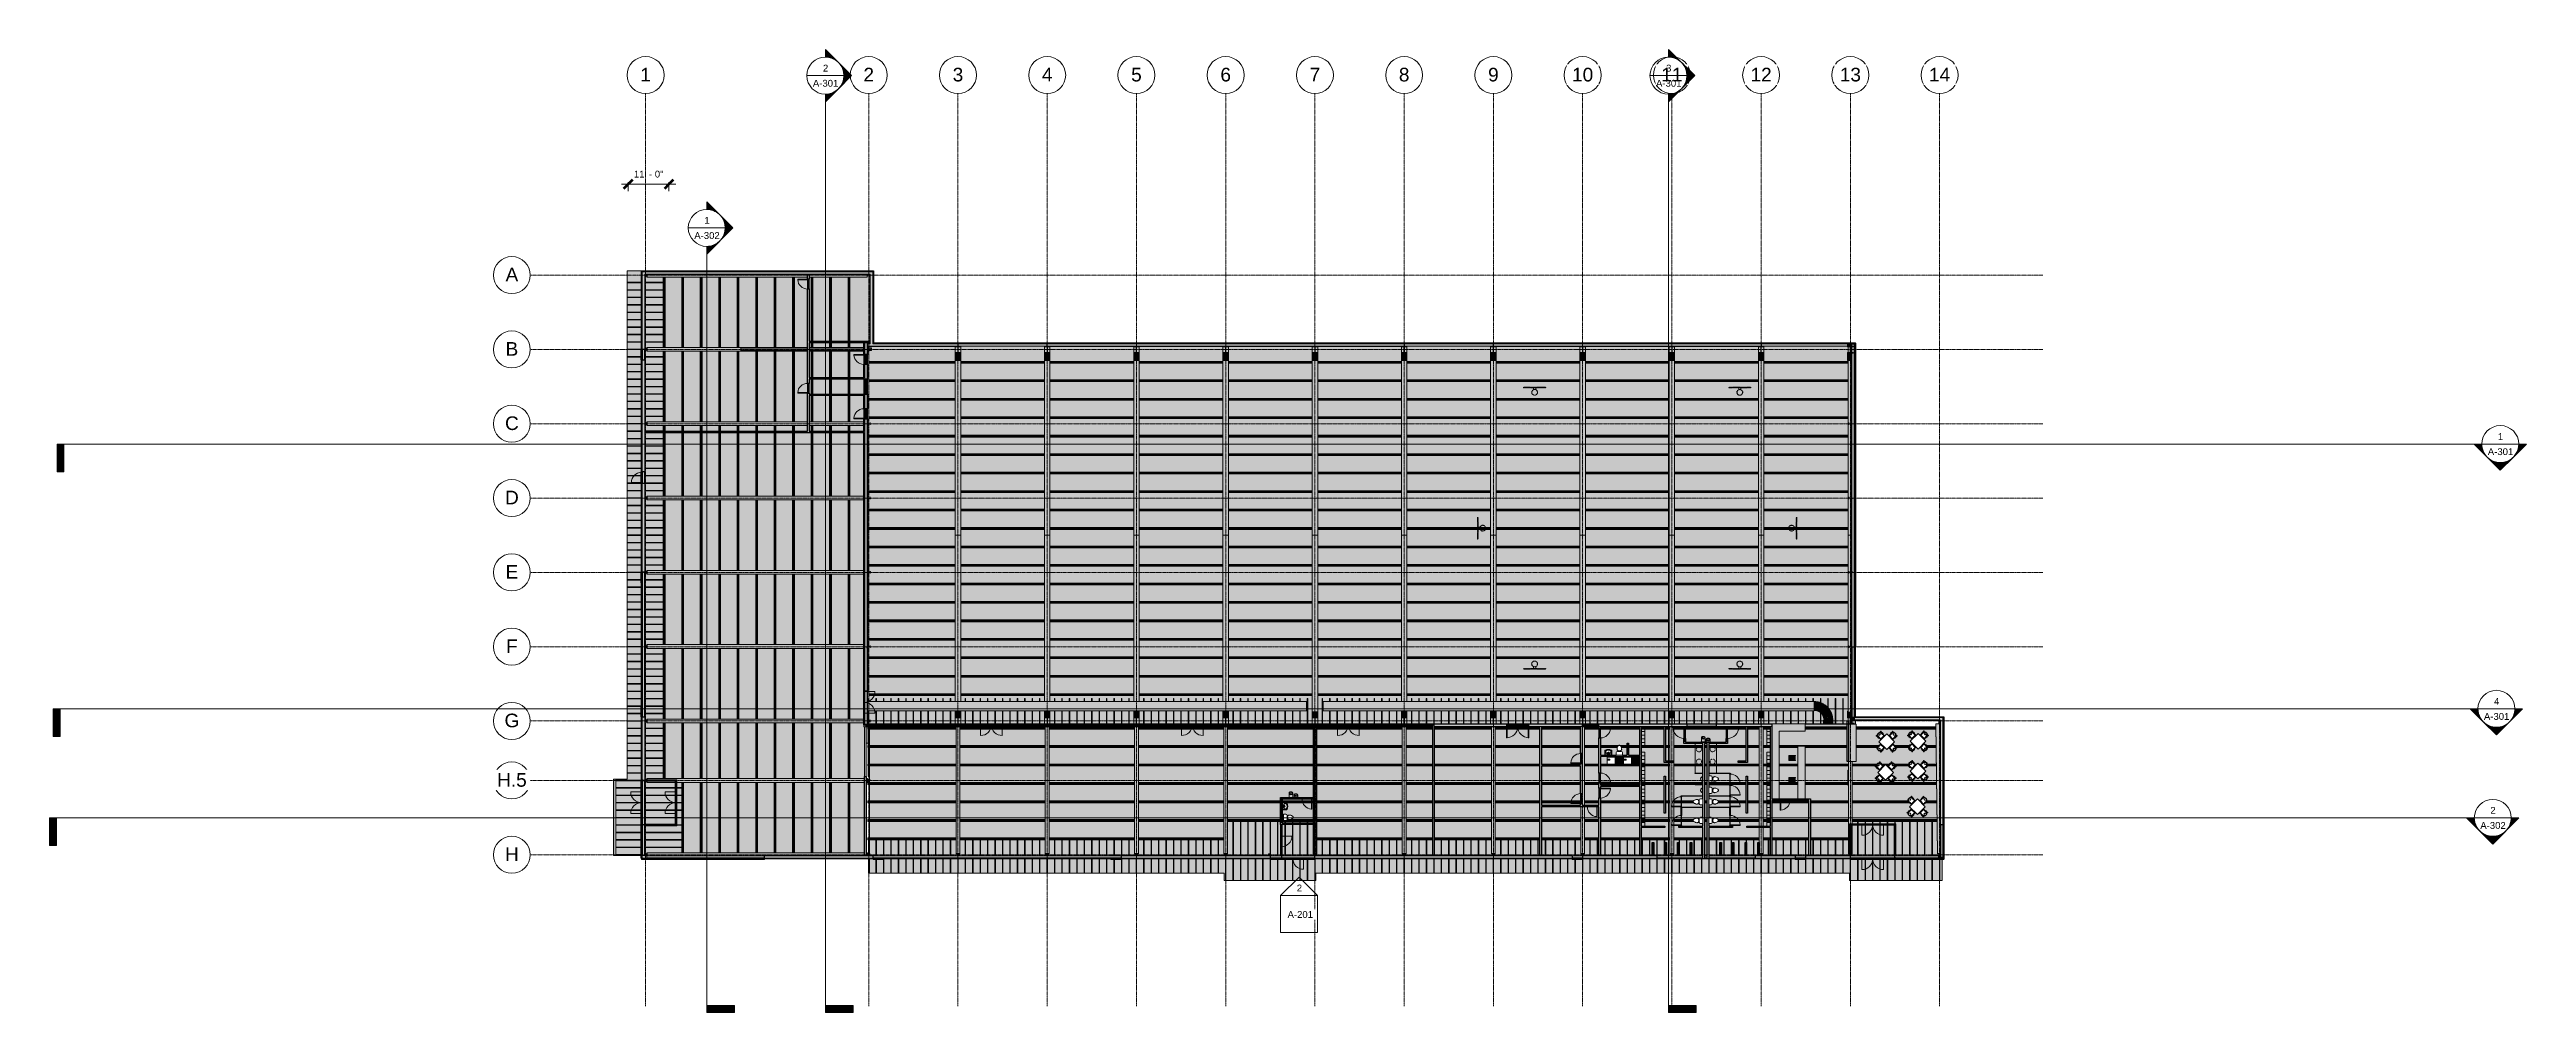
# Model space of a CAD drawing. Header units: inches. Extents: x 20139 to 37433, y -23296 to -20170.
# Drawn here: x 29397 to 37433, y -23296 to -20170 of the extents above; entities that cross this region are included whole.
import ezdxf

# ---------------------------------------------------------------- set-up
doc = ezdxf.new("R2010")
doc.units = ezdxf.units.IN
doc.header["$MEASUREMENT"] = 0
for name, pattern in [('Dash', [0.25, 0.125, -0.125]), ('Dash dot dot', [0.8125, 0.25, -0.1875, 0, -0.1875, 0, -0.1875]), ('Grid Line 1_2_', [0.875, 0.5, -0.125, 0.125, -0.125])]:
    doc.linetypes.add(name, pattern=pattern)
for name, color, linetype, lineweight in [('A-ANNO-DIMS', 211, 'Continuous', 9), ('A-ANNO-DIMS-240', 211, 'Continuous', 9), ('A-DOOR', 31, 'Continuous', 9), ('A-DOOR-GLAZ', 31, 'Continuous', 15), ('A-GLAZ-CURT', 52, 'Continuous', 9), ('A-GLAZ-CWMG', 51, 'Continuous', 9), ('A-ROOF', 132, 'Continuous', 9), ('A-ROOF-OTLN', 132, 'Continuous', 9), ('A-WALL', 113, 'Continuous', 9), ('A-WALL-PATT', 111, 'Continuous', 25), ('G-ANNO-SYMB', 111, 'Continuous', 9), ('I-FURN', 30, 'Continuous', 9), ('I-WALL', 2, 'Continuous', 9), ('L-SITE-WALL', 31, 'Continuous', 9), ('M-HVAC-DUCT', 70, 'Continuous', 9), ('P-SANR-FIXT', 6, 'Continuous', 9), ('Q-CASE', 31, 'Continuous', 9), ('Q-SPCQ', 91, 'Continuous', 9), ('Q-SPCQ-HDLN', 91, 'Dash', 9), ('S-BEAM', 12, 'Continuous', 9), ('S-COLS', 52, 'Continuous', 9), ('S-GRID', 1, 'Continuous', 9), ('S-GRID-IDEN', 1, 'Continuous', 9)]:
    doc.layers.add(name, color=color, linetype=linetype, lineweight=lineweight)
doc.styles.add('Arial', font='arial.ttf', dxfattribs={"height": 44.258982})
doc.styles.add('Arial_1', font='arial.ttf', dxfattribs={"height": 22.129491})
doc.dimstyles.new('Linear_-_3_32__Arial', dxfattribs={"dimscale": 12, "dimtxt": 22.5, "dimasz": 2.5, "dimexe": 1.875, "dimexo": 1.25, "dimgap": 1.25, "dimtad": 1, "dimdec": 4, "dimrnd": 0.0625, "dimzin": 1, "dimdsep": 46, "dimlunit": 4, "dimtxsty": 'Arial_1', "dimblk1": 'OBLIQUE', "dimblk2": 'OBLIQUE', "dimsah": 1, "dimcen": 0.09, "dimdle": 1.875, "dimazin": 0, "dimtfac": 1, "dimtdec": 4, "dimtix": 1, "dimtmove": 0, "dimatfit": 3, "dimfxl": 1, "dimtvp": 1, "dimtfill": 1, "dimfrac": 2, "dimtolj": 1, "dimtzin": 0, "dimarcsym": 2})
pattern_1 = [(45, (9258.46, 0), (-23.758788, 23.758788), []), (45, (9258.46, 36), (-23.758788, 23.758788), [])]
pattern_2 = [(0, (9258.46, 0), (0, 30), []), (90, (9258.46, 0), (-30, 2e-15), [])]

msp = doc.modelspace()

# ---------------------------------------------------------------- texts
at = {"layer": 'G-ANNO-SYMB', "attachment_point": 2, "line_spacing_factor": 0.938532, "style": 'Arial_1'}
for s, insert, char_height, width in [('2', (31914.93601, -20219.67802), 22.12949, 20.52), ('A-301', (31914.93601, -20268.76863), 22.129491, 98.28), ('1', (31530.2292, -20713.98627), 22.12949, 20.52), ('A-302', (31530.2292, -20763.07688), 22.129491, 98.28), ('1', (37348.60859, -21415.67189), 22.12949, 20.52), ('A-301', (37348.60859, -21464.7625), 22.129491, 98.28), ('A-301', (37335.99183, -22324.19882), 22.129491, 98.28), ('4', (37335.99183, -22275.10821), 22.12949, 20.52), ('2', (37324.22569, -22629.01854), 22.12949, 20.52), ('A-302', (37324.22569, -22678.10915), 22.129491, 98.28)]:
    msp.add_mtext(s, dxfattribs=dict(at, insert=insert, char_height=char_height, width=width))

# ---------------------------------------------------------------- blocks, each defined once
blk = doc.blocks.new('Family7 - Family7-772884-Level 1')
at = {"layer": 'S-BEAM'}
h = blk.add_hatch(color=256, dxfattribs=at)
h.paths.add_polyline_path([(23094.9, -22358.8), (23094.9, -22339.6), (23086.5, -22339.6), (23086.5, -22358.8)], flags=0)
h.paths.add_polyline_path([(23085.3, -22358.8), (23085.3, -22339.6), (23076.9, -22339.6), (23076.9, -22358.8), (23080.8, -22358.8)], flags=0)
h.paths.add_polyline_path([(23076.9, -21154.4), (23085.3, -21154.4), (23085.3, -21135.1), (23076.9, -21135.1)], flags=0)
h.paths.add_polyline_path([(23086.5, -21154.4), (23094.9, -21154.4), (23094.9, -21135.1), (23086.5, -21135.1)], flags=0)
blk.add_hatch(color=256, dxfattribs=at).paths.add_polyline_path([(23076.9, -21747), (23094.9, -21747), (23094.9, -21179.6), (23076.9, -21179.6), (23076.9, -21717)], flags=0)
h = blk.add_hatch(color=256, dxfattribs=at)
h.paths.add_polyline_path([(23076.9, -22318.7), (23094.9, -22318.7), (23094.9, -22317.1), (23076.9, -22317.1)], flags=0)
h.paths.add_polyline_path([(23076.9, -22287.1), (23094.9, -22287.1), (23094.9, -21747), (23076.9, -21747), (23076.9, -22259.2)], flags=0)
for p, q in [((23076.9, -21135.1), (23076.9, -21154.4)), ((23076.9, -21179.6), (23076.9, -21747)), ((23094.9, -21154.4), (23094.9, -21135.1)), ((23094.9, -21747), (23094.9, -21179.6)), ((23076.9, -21747), (23076.9, -22287.1)), ((23076.9, -21747), (23094.9, -21747)), ((23094.9, -22287.1), (23094.9, -21747)), ((23076.9, -22317.1), (23076.9, -22318.7)), ((23094.9, -22318.7), (23094.9, -22317.1)), ((23076.9, -22339.6), (23076.9, -22358.8)), ((23094.9, -22358.8), (23094.9, -22339.6))]:
    blk.add_line(p, q, dxfattribs=at)
blk = doc.blocks.new('Family7 - Family7-V45-Level 1')
at = {"layer": 'S-BEAM'}
h = blk.add_hatch(color=256, dxfattribs=at)
h.paths.add_polyline_path([(24243.3, -22358.8), (24243.3, -22339.6), (24234.9, -22339.6), (24234.9, -22358.8), (24238.5, -22358.8)], flags=0)
h.paths.add_polyline_path([(24244.5, -22358.8), (24252.9, -22358.8), (24252.9, -22339.6), (24244.5, -22339.6), (24244.5, -22356.1)], flags=0)
h.paths.add_polyline_path([(24243.3, -21154.4), (24243.3, -21135.1), (24234.9, -21135.1), (24234.9, -21154.4)], flags=0)
h.paths.add_polyline_path([(24244.5, -21154.4), (24252.9, -21154.4), (24252.9, -21135.1), (24244.5, -21135.1)], flags=0)
for points in [[(24234.9, -21747), (24252.9, -21747), (24252.9, -21179.6), (24234.9, -21179.6), (24234.9, -21717)], [(24234.9, -22318.7), (24252.9, -22318.7), (24252.9, -21747), (24234.9, -21747), (24234.9, -22298)]]:
    blk.add_hatch(color=256, dxfattribs=at).paths.add_polyline_path(points, flags=0)
for p, q in [((24234.9, -21135.1), (24234.9, -21154.4)), ((24234.9, -21179.6), (24234.9, -21747)), ((24252.9, -21154.4), (24252.9, -21135.1)), ((24252.9, -21747), (24252.9, -21179.6)), ((24234.9, -21747), (24234.9, -22318.7)), ((24234.9, -21747), (24252.9, -21747)), ((24252.9, -22318.7), (24252.9, -21747)), ((24234.9, -22339.6), (24234.9, -22358.8)), ((24252.9, -22358.8), (24252.9, -22339.6))]:
    blk.add_line(p, q, dxfattribs=at)
blk = doc.blocks.new('Family7 - Family7-V46-Level 1')
at = {"layer": 'S-BEAM'}
for points in [[(25973.3, -21131.2), (25985.1, -21131.2), (25985.1, -21129.5), (25973.3, -21129.5)], [(25973.3, -21747), (25985.1, -21747), (25985.1, -21626.6), (25984.6, -21626.4), (25977.1, -21626.4), (25976.7, -21626.6), (25976.5, -21627.1), (25976.5, -21630.3), (25976, -21630.3), (25976, -21622.3), (25976.5, -21622.3), (25976.5, -21625.5), (25976.7, -21626), (25977.1, -21626.2), (25984.6, -21626.2), (25985.1, -21625.9), (25985.1, -21385.4), (25984.6, -21385.2), (25977.1, -21385.2), (25976.7, -21385.4), (25976.5, -21385.9), (25976.5, -21389), (25976, -21389), (25976, -21381.1), (25976.5, -21381.1), (25976.5, -21384.2), (25976.7, -21384.7), (25977.1, -21384.9), (25984.6, -21384.9), (25985.1, -21384.7), (25985.1, -21179.6), (25973.3, -21179.6), (25973.3, -21717)], [(25973.3, -22319.4), (25985.1, -22319.4), (25985.1, -22109.1), (25984.6, -22108.9), (25977.1, -22108.9), (25976.7, -22109.1), (25976.5, -22109.6), (25976.5, -22112.8), (25976, -22112.8), (25976, -22104.8), (25976.5, -22104.8), (25976.5, -22108), (25976.7, -22108.5), (25977.1, -22108.7), (25984.6, -22108.7), (25985.1, -22108.4), (25985.1, -21867.9), (25984.6, -21867.7), (25977.1, -21867.7), (25976.7, -21867.9), (25976.5, -21868.4), (25976.5, -21871.5), (25976, -21871.5), (25976, -21863.6), (25976.5, -21863.6), (25976.5, -21866.7), (25976.7, -21867.2), (25977.1, -21867.4), (25984.6, -21867.4), (25985.1, -21867.2), (25985.1, -21747), (25973.3, -21747), (25973.3, -22298)], [(25981.6, -22358.8), (25982.9, -22358.8), (25982.9, -22339.6), (25981.6, -22339.6), (25981.6, -22356.1)]]:
    blk.add_hatch(color=256, dxfattribs=at).paths.add_polyline_path(points, flags=0)
h = blk.add_hatch(color=256, dxfattribs=at)
h.paths.add_polyline_path([(25975.4, -22358.8), (25980.3, -22358.8), (25980.3, -22339.6), (25973.3, -22339.6), (25973.3, -22350.1), (25975.4, -22350.1), (25975.4, -22356.1)], flags=0)
h.paths.add_polyline_path([(25981.5, -22358.8), (25981.6, -22358.8), (25981.6, -22339.6), (25981.5, -22339.6), (25981.5, -22356.1)], flags=0)
h.paths.add_polyline_path([(25982.9, -22358.8), (25985.1, -22358.8), (25985.1, -22339.6), (25982.9, -22339.6), (25982.9, -22356.1)], flags=0)
h.paths.add_polyline_path([(25980.3, -21154.4), (25980.3, -21135.1), (25973.3, -21135.1), (25973.3, -21154.4)], flags=0)
h.paths.add_polyline_path([(25982.9, -21154.4), (25985.1, -21154.4), (25985.1, -21135.1), (25982.9, -21135.1)], flags=0)
h.paths.add_polyline_path([(25981.5, -21154.4), (25981.6, -21154.4), (25981.6, -21135.1), (25981.5, -21135.1)], flags=0)
h.paths.add_polyline_path([(25981.6, -21133.8), (25981.6, -21131.2), (25973.3, -21131.2), (25973.3, -21133.8), (25981.5, -21133.8)], flags=0)
h.paths.add_polyline_path([(25982.9, -21133.8), (25985.1, -21133.8), (25985.1, -21131.2), (25982.9, -21131.2)], flags=0)
h = blk.add_hatch(color=256, dxfattribs=at)
h.paths.add_polyline_path([(25982.9, -21154.4), (25982.9, -21135.1), (25981.6, -21135.1), (25981.6, -21154.4)], flags=0)
h.paths.add_polyline_path([(25982.9, -21133.8), (25982.9, -21131.2), (25981.6, -21131.2), (25981.6, -21133.8)], flags=0)
for p, q in [((25973.3, -21129.5), (25973.3, -21131.2)), ((25973.3, -21129.5), (25985.1, -21129.5)), ((25973.3, -21131.2), (25973.3, -21133.8)), ((25985.1, -21131.2), (25973.3, -21131.2)), ((25981.6, -21131.2), (25981.6, -21133.8)), ((25981.6, -21131.2), (25982.9, -21131.2)), ((25982.9, -21133.8), (25982.9, -21131.2)), ((25973.3, -21135.1), (25973.3, -21154.4)), ((25973.3, -21179.6), (25973.3, -21747)), ((25981.6, -21135.1), (25981.6, -21154.4)), ((25982.9, -21154.4), (25982.9, -21135.1)), ((25973.3, -21747), (25973.3, -22319.4)), ((25973.3, -21747), (25985.1, -21747)), ((25973.3, -22339.6), (25973.3, -22350.1)), ((25981.6, -22339.6), (25981.6, -22358.8)), ((25982.9, -22358.8), (25982.9, -22339.6))]:
    blk.add_line(p, q, dxfattribs=at)
blk = doc.blocks.new('HSS-Hollow Structural Section-Column - HSS6X6X1_4-556719-Level 1')
at = {"layer": 'S-COLS'}
h = blk.add_hatch(dxfattribs=at)
h.set_pattern_fill('FP_13', color=256, style=0, pattern_type=2)
h.set_pattern_definition([(225, (32344.35, -22784.303), (23.758788, -23.758788), []), (225, (32344.35, -22820.303), (23.758788, -23.758788), [])])
h.paths.add_polyline_path([(-2.5, 3), (-2.9, 2.9), (-3, 2.5), (-2.7, 2.7)], flags=0)
h.paths.add_polyline_path([(2.5, 3), (-2.5, 3), (-2.5, 2.8), (2.5, 2.8)], flags=0)
h.paths.add_polyline_path([(2.5, 3), (2.7, 2.7), (3, 2.5), (2.9, 2.9)], flags=0)
h.paths.add_polyline_path([(-3, -2.5), (-2.9, -2.9), (-2.5, -3), (-2.7, -2.7)], flags=0)
h.paths.add_polyline_path([(-2.8, 2.5), (-3, 2.5), (-3, -2.5), (-2.8, -2.5), (-2.8, -2.2)], flags=0)
h.paths.add_polyline_path([(3, -2.5), (2.7, -2.7), (2.5, -3), (2.9, -2.9)], flags=0)
h.paths.add_polyline_path([(3, 2.5), (2.8, 2.5), (2.8, -2.5), (3, -2.5), (3, -2.2)], flags=0)
h.paths.add_polyline_path([(2.5, -2.8), (-2.5, -2.8), (-2.5, -3), (2.5, -3)], flags=0)
at = {"layer": 'S-COLS', "lineweight": 15}
for p, q in [((-3, -2.5), (-3, 2.5)), ((-2.8, 2.5), (-2.8, -2.5)), ((-2.5, 3), (2.5, 3)), ((2.5, 2.8), (-2.5, 2.8)), ((2.8, -2.5), (2.8, 2.5)), ((3, 2.5), (3, -2.5)), ((-2.5, -2.8), (2.5, -2.8)), ((2.5, -3), (-2.5, -3))]:
    blk.add_line(p, q, dxfattribs=at)
for centre, radius, start, end in [((-2.5, 2.5), 0.466, 90, 180), ((-2.5, 2.5), 0.233, 90, 180), ((2.5, 2.5), 0.466, 360, 90), ((2.5, 2.5), 0.233, 0, 90), ((-2.5, -2.5), 0.466, 180, 270), ((-2.5, -2.5), 0.233, 180, 270), ((2.5, -2.5), 0.466, 270, 360), ((2.5, -2.5), 0.233, 270, 360)]:
    blk.add_arc(centre, radius, start, end, dxfattribs=at)
blk = doc.blocks.new('HSS-Hollow Structural Section-Column - HSS6X6X1_4-V47-Level 1')
at = {"layer": 'S-COLS', "lineweight": 15}
for p, q in [((-3, -2.534), (-3, 2.534)), ((-2.767, 2.534), (-2.767, -2.534)), ((-2.534, 3), (2.534, 3)), ((2.534, 2.767), (-2.534, 2.767)), ((2.767, -2.534), (2.767, 2.534)), ((3, 2.534), (3, -2.534)), ((-2.534, -2.767), (2.534, -2.767)), ((2.534, -3), (-2.534, -3))]:
    blk.add_line(p, q, dxfattribs=at)
for centre, radius, start, end in [((-2.534, 2.534), 0.466, 90, 180), ((-2.534, 2.534), 0.233, 90, 180), ((2.534, 2.534), 0.466, 360, 90), ((2.534, 2.534), 0.233, 0, 90), ((-2.534, -2.534), 0.466, 180, 270), ((-2.534, -2.534), 0.233, 180, 270), ((2.534, -2.534), 0.466, 270, 360), ((2.534, -2.534), 0.233, 270, 360)]:
    blk.add_arc(centre, radius, start, end, dxfattribs=at)
blk = doc.blocks.new('HSS-Hollow Structural Section-Column - HSS6X6X1_4-V48-Level 1')
at = {"layer": 'S-COLS', "lineweight": 15}
for p, q in [((-3, -2.534), (-3, 2.534)), ((-2.767, 2.534), (-2.767, -2.534)), ((-2.534, 3), (2.534, 3)), ((2.534, 2.767), (-2.534, 2.767)), ((2.767, -2.534), (2.767, 2.534)), ((3, 2.534), (3, -2.534)), ((-2.534, -2.767), (2.534, -2.767)), ((2.534, -3), (-2.534, -3))]:
    blk.add_line(p, q, dxfattribs=at)
for centre, radius, start, end in [((-2.534, 2.534), 0.466, 90, 180), ((-2.534, 2.534), 0.233, 90, 180), ((2.534, 2.534), 0.466, 360, 90), ((2.534, 2.534), 0.233, 0, 90), ((-2.534, -2.534), 0.466, 180, 270), ((-2.534, -2.534), 0.233, 180, 270), ((2.534, -2.534), 0.466, 270, 360), ((2.534, -2.534), 0.233, 270, 360)]:
    blk.add_arc(centre, radius, start, end, dxfattribs=at)
blk = doc.blocks.new('HSS-Hollow Structural Section-Column - HSS6X6X1_4-V49-Level 1')
at = {"layer": 'S-COLS', "lineweight": 15}
for p, q in [((-3, -2.534), (-3, 2.534)), ((-2.767, 2.534), (-2.767, -2.534)), ((-2.534, 3), (2.534, 3)), ((2.534, 2.767), (-2.534, 2.767)), ((2.767, -2.534), (2.767, 2.534)), ((3, 2.534), (3, -2.534)), ((-2.534, -2.767), (2.534, -2.767)), ((2.534, -3), (-2.534, -3))]:
    blk.add_line(p, q, dxfattribs=at)
for centre, radius, start, end in [((-2.534, 2.534), 0.466, 90, 180), ((-2.534, 2.534), 0.233, 90, 180), ((2.534, 2.534), 0.466, 360, 90), ((2.534, 2.534), 0.233, 0, 90), ((-2.534, -2.534), 0.466, 180, 270), ((-2.534, -2.534), 0.233, 180, 270), ((2.534, -2.534), 0.466, 270, 360), ((2.534, -2.534), 0.233, 270, 360)]:
    blk.add_arc(centre, radius, start, end, dxfattribs=at)
blk = doc.blocks.new('HSS-Hollow Structural Section-Column - HSS6X6X1_4-V50-Level 1')
at = {"layer": 'S-COLS', "lineweight": 15}
for p, q in [((-3, -2.534), (-3, 2.534)), ((-2.767, 2.534), (-2.767, -2.534)), ((-2.534, 3), (2.534, 3)), ((2.534, 2.767), (-2.534, 2.767)), ((2.767, -2.534), (2.767, 2.534)), ((3, 2.534), (3, -2.534)), ((-2.534, -2.767), (2.534, -2.767)), ((2.534, -3), (-2.534, -3))]:
    blk.add_line(p, q, dxfattribs=at)
for centre, radius, start, end in [((-2.534, 2.534), 0.466, 90, 180), ((-2.534, 2.534), 0.233, 90, 180), ((2.534, 2.534), 0.466, 360, 90), ((2.534, 2.534), 0.233, 0, 90), ((-2.534, -2.534), 0.466, 180, 270), ((-2.534, -2.534), 0.233, 180, 270), ((2.534, -2.534), 0.466, 270, 360), ((2.534, -2.534), 0.233, 270, 360)]:
    blk.add_arc(centre, radius, start, end, dxfattribs=at)
blk = doc.blocks.new('HSS-Hollow Structural Section-Column - HSS6X6X1_4-V51-Level 1')
at = {"layer": 'S-COLS'}
h = blk.add_hatch(dxfattribs=at)
h.set_pattern_fill('FP_14', color=256, style=0, pattern_type=2)
h.set_pattern_definition([(225, (34081.35, -22784.303), (23.758788, -23.758788), []), (225, (34081.35, -22820.303), (23.758788, -23.758788), [])])
h.paths.add_polyline_path([(-2.5, 3), (-2.9, 2.9), (-3, 2.5), (-2.7, 2.7)], flags=0)
h.paths.add_polyline_path([(2.5, 3), (-2.5, 3), (-2.5, 2.8), (2.5, 2.8)], flags=0)
h.paths.add_polyline_path([(2.5, 3), (2.7, 2.7), (3, 2.5), (2.9, 2.9)], flags=0)
h.paths.add_polyline_path([(3, -2.5), (2.7, -2.7), (2.5, -3), (2.9, -2.9)], flags=0)
h.paths.add_polyline_path([(3, 2.5), (2.8, 2.5), (2.8, -2.5), (3, -2.5), (3, -2.2)], flags=0)
h.paths.add_polyline_path([(-3, -2.5), (-2.9, -2.9), (-2.5, -3), (-2.7, -2.7)], flags=0)
h.paths.add_polyline_path([(-2.8, 2.5), (-3, 2.5), (-3, -2.5), (-2.8, -2.5), (-2.8, -2.2)], flags=0)
h.paths.add_polyline_path([(2.5, -2.8), (-2.5, -2.8), (-2.5, -3), (2.5, -3)], flags=0)
at = {"layer": 'S-COLS', "lineweight": 15}
for p, q in [((-3, -2.5), (-3, 2.5)), ((-2.8, 2.5), (-2.8, -2.5)), ((-2.5, 3), (2.5, 3)), ((2.5, 2.8), (-2.5, 2.8)), ((2.8, -2.5), (2.8, 2.5)), ((3, 2.5), (3, -2.5)), ((-2.5, -2.8), (2.5, -2.8)), ((2.5, -3), (-2.5, -3))]:
    blk.add_line(p, q, dxfattribs=at)
for centre, radius, start, end in [((-2.5, 2.5), 0.466, 90, 180), ((-2.5, 2.5), 0.233, 90, 180), ((2.5, 2.5), 0.466, 360, 90), ((2.5, 2.5), 0.233, 0, 90), ((-2.5, -2.5), 0.466, 180, 270), ((-2.5, -2.5), 0.233, 180, 270), ((2.5, -2.5), 0.466, 270, 360), ((2.5, -2.5), 0.233, 270, 360)]:
    blk.add_arc(centre, radius, start, end, dxfattribs=at)
blk = doc.blocks.new('HSS-Hollow Structural Section-Column - HSS6X6X1_4-V52-Level 1')
at = {"layer": 'S-COLS'}
h = blk.add_hatch(dxfattribs=at)
h.set_pattern_fill('FP_15', color=256, style=0, pattern_type=2)
h.set_pattern_definition([(225, (34370.85, -22784.303), (23.758788, -23.758788), []), (225, (34370.85, -22820.303), (23.758788, -23.758788), [])])
h.paths.add_polyline_path([(-2.5, 3), (-2.9, 2.9), (-3, 2.5), (-2.7, 2.7)], flags=0)
h.paths.add_polyline_path([(2.5, 3), (-2.5, 3), (-2.5, 2.8), (2.5, 2.8)], flags=0)
h.paths.add_polyline_path([(2.5, 3), (2.7, 2.7), (3, 2.5), (2.9, 2.9)], flags=0)
h.paths.add_polyline_path([(3, -2.5), (2.7, -2.7), (2.5, -3), (2.9, -2.9)], flags=0)
h.paths.add_polyline_path([(3, 2.5), (2.8, 2.5), (2.8, -2.5), (3, -2.5), (3, -2.2)], flags=0)
h.paths.add_polyline_path([(-3, -2.5), (-2.9, -2.9), (-2.5, -3), (-2.7, -2.7)], flags=0)
h.paths.add_polyline_path([(-2.8, 2.5), (-3, 2.5), (-3, -2.5), (-2.8, -2.5), (-2.8, -2.2)], flags=0)
h.paths.add_polyline_path([(2.5, -2.8), (-2.5, -2.8), (-2.5, -3), (2.5, -3)], flags=0)
at = {"layer": 'S-COLS', "lineweight": 15}
for p, q in [((-3, -2.5), (-3, 2.5)), ((-2.8, 2.5), (-2.8, -2.5)), ((-2.5, 3), (2.5, 3)), ((2.5, 2.8), (-2.5, 2.8)), ((2.8, -2.5), (2.8, 2.5)), ((3, 2.5), (3, -2.5)), ((-2.5, -2.8), (2.5, -2.8)), ((2.5, -3), (-2.5, -3))]:
    blk.add_line(p, q, dxfattribs=at)
for centre, radius, start, end in [((-2.5, 2.5), 0.466, 90, 180), ((-2.5, 2.5), 0.233, 90, 180), ((2.5, 2.5), 0.466, 360, 90), ((2.5, 2.5), 0.233, 0, 90), ((-2.5, -2.5), 0.466, 180, 270), ((-2.5, -2.5), 0.233, 180, 270), ((2.5, -2.5), 0.466, 270, 360), ((2.5, -2.5), 0.233, 270, 360)]:
    blk.add_arc(centre, radius, start, end, dxfattribs=at)
blk = doc.blocks.new('HSS-Hollow Structural Section-Column - HSS6X6X1_4-V53-Level 1')
at = {"layer": 'S-COLS'}
h = blk.add_hatch(dxfattribs=at)
h.set_pattern_fill('FP_16', color=256, style=0, pattern_type=2)
h.set_pattern_definition([(225, (34660.35, -22784.303), (23.758788, -23.758788), []), (225, (34660.35, -22820.303), (23.758788, -23.758788), [])])
h.paths.add_polyline_path([(-2.5, 3), (-2.9, 2.9), (-3, 2.5), (-2.7, 2.7)], flags=0)
h.paths.add_polyline_path([(2.5, 3), (-2.5, 3), (-2.5, 2.8), (2.5, 2.8)], flags=0)
h.paths.add_polyline_path([(2.5, 3), (2.7, 2.7), (3, 2.5), (2.9, 2.9)], flags=0)
h.paths.add_polyline_path([(3, -2.5), (2.7, -2.7), (2.5, -3), (2.9, -2.9)], flags=0)
h.paths.add_polyline_path([(3, 2.5), (2.8, 2.5), (2.8, -2.5), (3, -2.5), (3, -2.2)], flags=0)
h.paths.add_polyline_path([(-3, -2.5), (-2.9, -2.9), (-2.5, -3), (-2.7, -2.7)], flags=0)
h.paths.add_polyline_path([(-2.8, 2.5), (-3, 2.5), (-3, -2.5), (-2.8, -2.5), (-2.8, -2.2)], flags=0)
h.paths.add_polyline_path([(2.5, -2.8), (-2.5, -2.8), (-2.5, -3), (2.5, -3)], flags=0)
at = {"layer": 'S-COLS', "lineweight": 15}
for p, q in [((-3, -2.5), (-3, 2.5)), ((-2.8, 2.5), (-2.8, -2.5)), ((-2.5, 3), (2.5, 3)), ((2.5, 2.8), (-2.5, 2.8)), ((2.8, -2.5), (2.8, 2.5)), ((3, 2.5), (3, -2.5)), ((-2.5, -2.8), (2.5, -2.8)), ((2.5, -3), (-2.5, -3))]:
    blk.add_line(p, q, dxfattribs=at)
for centre, radius, start, end in [((-2.5, 2.5), 0.466, 90, 180), ((-2.5, 2.5), 0.233, 90, 180), ((2.5, 2.5), 0.466, 360, 90), ((2.5, 2.5), 0.233, 0, 90), ((-2.5, -2.5), 0.466, 180, 270), ((-2.5, -2.5), 0.233, 180, 270), ((2.5, -2.5), 0.466, 270, 360), ((2.5, -2.5), 0.233, 270, 360)]:
    blk.add_arc(centre, radius, start, end, dxfattribs=at)
blk = doc.blocks.new('HSS-Hollow Structural Section-Column - HSS6X6X1_4-V54-Level 1')
at = {"layer": 'S-COLS'}
h = blk.add_hatch(dxfattribs=at)
h.set_pattern_fill('FP_17', color=256, style=0, pattern_type=2)
h.set_pattern_definition([(225, (34949.85, -22784.303), (23.758788, -23.758788), []), (225, (34949.85, -22820.303), (23.758788, -23.758788), [])])
h.paths.add_polyline_path([(-2.5, 3), (-2.9, 2.9), (-3, 2.5), (-2.7, 2.7)], flags=0)
h.paths.add_polyline_path([(2.5, 3), (2.7, 2.7), (3, 2.5), (2.9, 2.9)], flags=0)
h.paths.add_polyline_path([(-2.5, 3), (-2.5, 2.8), (2.5, 2.8), (2.5, 3)], flags=0)
h.paths.add_polyline_path([(-3, -2.5), (-2.9, -2.9), (-2.5, -3), (-2.7, -2.7)], flags=0)
h.paths.add_polyline_path([(-2.8, 2.5), (-3, 2.5), (-3, -2.5), (-2.8, -2.5), (-2.8, -2.2)], flags=0)
h.paths.add_polyline_path([(3, -2.5), (2.7, -2.7), (2.5, -3), (2.9, -2.9)], flags=0)
h.paths.add_polyline_path([(3, 2.5), (2.8, 2.5), (2.8, -2.5), (3, -2.5), (3, -2.2)], flags=0)
h.paths.add_polyline_path([(1.3, -2.8), (-2.5, -2.8), (-2.5, -3), (2.5, -3), (2.5, -2.8)], flags=0)
at = {"layer": 'S-COLS', "lineweight": 15}
for p, q in [((-3, -2.5), (-3, 2.5)), ((-2.8, 2.5), (-2.8, -2.5)), ((-2.5, 3), (2.5, 3)), ((2.5, 2.8), (-2.5, 2.8)), ((2.8, -2.5), (2.8, 2.5)), ((3, 2.5), (3, -2.5)), ((-2.5, -2.8), (2.5, -2.8)), ((2.5, -3), (-2.5, -3))]:
    blk.add_line(p, q, dxfattribs=at)
for centre, radius, start, end in [((-2.5, 2.5), 0.466, 90, 180), ((-2.5, 2.5), 0.233, 90, 180), ((2.5, 2.5), 0.466, 360, 90), ((2.5, 2.5), 0.233, 0, 90), ((-2.5, -2.5), 0.466, 180, 270), ((-2.5, -2.5), 0.233, 180, 270), ((2.5, -2.5), 0.466, 270, 360), ((2.5, -2.5), 0.233, 270, 360)]:
    blk.add_arc(centre, radius, start, end, dxfattribs=at)
blk = doc.blocks.new('HSS-Hollow Structural Section-Column - HSS6X6X1_4-V55-Level 1')
at = {"layer": 'S-COLS'}
h = blk.add_hatch(dxfattribs=at)
h.set_pattern_fill('FP_18', color=256, style=0, pattern_type=2)
h.set_pattern_definition([(225, (35239.35, -22784.303), (23.758788, -23.758788), []), (225, (35239.35, -22820.303), (23.758788, -23.758788), [])])
h.paths.add_polyline_path([(-2.5, 3), (-2.9, 2.9), (-3, 2.6), (-2.7, 2.7)], flags=0)
h.paths.add_polyline_path([(2.5, 3), (2.7, 2.7), (3, 2.5), (2.9, 2.9)], flags=0)
h.paths.add_polyline_path([(-2.5, 3), (-2.5, 2.8), (2.5, 2.8), (2.5, 3)], flags=0)
h.paths.add_polyline_path([(-3, -2.5), (-2.9, -2.9), (-2.5, -3), (-2.7, -2.7), (-3, -2.6)], flags=0)
h.paths.add_polyline_path([(-2.8, 2.5), (-3, 2.5), (-3, -2.5), (-2.8, -2.5), (-2.8, -2.2)], flags=0)
h.paths.add_polyline_path([(3, -2.5), (2.7, -2.7), (2.5, -3), (2.9, -2.9)], flags=0)
h.paths.add_polyline_path([(3, 2.5), (2.8, 2.5), (2.8, -2.5), (3, -2.5), (3, -2.2)], flags=0)
h.paths.add_polyline_path([(2.5, -2.8), (-2.5, -2.8), (-2.5, -3), (2.5, -3)], flags=0)
at = {"layer": 'S-COLS', "lineweight": 15}
for p, q in [((-3, -2.5), (-3, 2.5)), ((-2.8, 2.5), (-2.8, -2.5)), ((-2.5, 3), (2.5, 3)), ((2.5, 2.8), (-2.5, 2.8)), ((2.8, -2.5), (2.8, 2.5)), ((3, 2.5), (3, -2.5)), ((-2.5, -2.8), (2.5, -2.8)), ((2.5, -3), (-2.5, -3))]:
    blk.add_line(p, q, dxfattribs=at)
for centre, radius, start, end in [((-2.5, 2.5), 0.466, 90, 180), ((-2.5, 2.5), 0.233, 90, 180), ((2.5, 2.5), 0.466, 360, 90), ((2.5, 2.5), 0.233, 0, 90), ((-2.5, -2.5), 0.466, 180, 270), ((-2.5, -2.5), 0.233, 180, 270), ((2.5, -2.5), 0.466, 270, 360), ((2.5, -2.5), 0.233, 270, 360)]:
    blk.add_arc(centre, radius, start, end, dxfattribs=at)
blk = doc.blocks.new('W-Wide Flange - W21X166-782530-Level 1')
at = {"layer": 'S-BEAM'}
for points in [[(23092.1, -22779.9), (23092.1, -22368.7), (23079.7, -22368.7), (23079.7, -22779.9), (23080.8, -22779.9)], [(23080.8, -22780.7), (23084.6, -22780.7), (23084.6, -22779.9), (23079.7, -22779.9), (23079.7, -22780.7)], [(23084.6, -22780.7), (23085.5, -22780.7), (23085.5, -22779.9), (23084.6, -22779.9), (23084.6, -22780.7)], [(23086.3, -22780.7), (23086.3, -22780), (23085.5, -22780), (23085.5, -22780.7)], [(23092.1, -22780.7), (23092.1, -22779.9), (23087.2, -22779.9), (23087.2, -22780.7)]]:
    blk.add_hatch(color=256, dxfattribs=at).paths.add_polyline_path(points, flags=0)
h = blk.add_hatch(color=256, dxfattribs=at)
h.paths.add_polyline_path([(23086.5, -22779.9), (23086.3, -22780), (23086.3, -22780.7), (23086.5, -22780.7)], flags=0)
h.paths.add_polyline_path([(23086.7, -22779.9), (23086.5, -22779.9), (23086.5, -22780.7), (23086.7, -22780.7)], flags=0)
h.paths.add_polyline_path([(23087.2, -22780.7), (23087.2, -22779.9), (23086.7, -22779.9), (23086.7, -22780.7), (23086.9, -22780.7)], flags=0)
for p, q in [((23079.7, -22779.9), (23079.7, -22368.7)), ((23092.1, -22779.9), (23092.1, -22368.7)), ((23079.7, -22779.9), (23079.7, -22779.9)), ((23079.7, -22779.9), (23092.1, -22779.9)), ((23084.6, -22779.9), (23079.7, -22779.9)), ((23079.7, -22780.7), (23079.7, -22779.9)), ((23079.7, -22780.8), (23079.7, -22780.7)), ((23079.7, -22780.7), (23084.6, -22780.7)), ((23092.1, -22780.8), (23079.7, -22780.8)), ((23085.5, -22780.7), (23085.5, -22780)), ((23086.3, -22780), (23086.3, -22780.7)), ((23092.1, -22779.9), (23087.2, -22779.9)), ((23087.2, -22780.7), (23092.1, -22780.7)), ((23092.1, -22779.9), (23092.1, -22779.9)), ((23092.1, -22780.7), (23092.1, -22779.9)), ((23092.1, -22780.7), (23092.1, -22780.8))]:
    blk.add_line(p, q, dxfattribs=at)
for centre, start_param, end_param in [((23084.6, -22780), 0, 1.570796), ((23084.6, -22780.7), 4.712389, 6.283185), ((23087.2, -22780), 1.570796, 3.141593), ((23087.2, -22780.7), 3.141593, 4.712389)]:
    blk.add_ellipse(centre, major_axis=(0.89, 0), ratio=0.041631, start_param=start_param, end_param=end_param, dxfattribs=at)
blk = doc.blocks.new('W-Wide Flange - W21X166-782504-Level 1')
at = {"layer": 'S-BEAM'}
for points in [[(23374.5, -22779.9), (23381.6, -22779.9), (23381.6, -22368.7), (23369.2, -22368.7), (23369.2, -22779.9)], [(23369.2, -22780.7), (23374.1, -22780.7), (23374.1, -22779.9), (23369.2, -22779.9), (23369.2, -22780.7)], [(23381.6, -22780.7), (23381.6, -22779.9), (23376.7, -22779.9), (23376.7, -22780.7)]]:
    blk.add_hatch(color=256, dxfattribs=at).paths.add_polyline_path(points, flags=0)
h = blk.add_hatch(color=256, dxfattribs=at)
h.paths.add_polyline_path([(23374.4, -22780.7), (23375, -22780.7), (23375, -22779.9), (23374.4, -22779.9), (23374.4, -22780.7)], flags=0)
h.paths.add_polyline_path([(23374.1, -22780.7), (23374.4, -22780.7), (23374.4, -22779.9), (23374.1, -22779.9), (23374.1, -22780.7)], flags=0)
h = blk.add_hatch(color=256, dxfattribs=at)
h.paths.add_polyline_path([(23381.6, -22780.8), (23381.6, -22780.7), (23374.5, -22780.8)], flags=0)
h.paths.add_polyline_path([(23375, -22780.7), (23375.8, -22780.7), (23375.8, -22780), (23375, -22780)], flags=0)
h = blk.add_hatch(color=256, dxfattribs=at)
h.paths.add_polyline_path([(23376, -22779.9), (23375.8, -22780), (23375.8, -22780.7), (23376, -22780.7)], flags=0)
h.paths.add_polyline_path([(23376.2, -22779.9), (23376, -22779.9), (23376, -22780.7), (23376.2, -22780.7)], flags=0)
h.paths.add_polyline_path([(23376.7, -22780.7), (23376.7, -22779.9), (23376.2, -22779.9), (23376.2, -22780.7), (23376.4, -22780.7)], flags=0)
for p, q in [((23369.2, -22779.9), (23369.2, -22368.7)), ((23381.6, -22779.9), (23381.6, -22368.7)), ((23369.2, -22779.9), (23369.2, -22779.9)), ((23369.2, -22779.9), (23381.6, -22779.9)), ((23374.1, -22779.9), (23369.2, -22779.9)), ((23369.2, -22780.7), (23369.2, -22779.9)), ((23369.2, -22780.8), (23369.2, -22780.7)), ((23369.2, -22780.7), (23374.1, -22780.7)), ((23381.6, -22780.8), (23369.2, -22780.8)), ((23375, -22780.7), (23375, -22780)), ((23375.8, -22780), (23375.8, -22780.7)), ((23381.6, -22779.9), (23376.7, -22779.9)), ((23376.7, -22780.7), (23381.6, -22780.7)), ((23381.6, -22779.9), (23381.6, -22779.9)), ((23381.6, -22780.7), (23381.6, -22779.9)), ((23381.6, -22780.7), (23381.6, -22780.8))]:
    blk.add_line(p, q, dxfattribs=at)
for centre, start_param, end_param in [((23374.1, -22780), 0, 1.570796), ((23374.1, -22780.7), 4.712389, 6.283185), ((23376.7, -22780), 1.570796, 3.141593), ((23376.7, -22780.7), 3.141593, 4.712389)]:
    blk.add_ellipse(centre, major_axis=(0.89, 0), ratio=0.041631, start_param=start_param, end_param=end_param, dxfattribs=at)
blk = doc.blocks.new('W-Wide Flange - W21X166-782557-Level 1')
at = {"layer": 'S-BEAM'}
for points in [[(23671.1, -22779.9), (23671.1, -22368.7), (23658.7, -22368.7), (23658.7, -22779.9), (23668.3, -22779.9)], [(23663.6, -22780.7), (23663.6, -22779.9), (23658.7, -22779.9), (23658.7, -22780.7)], [(23663.6, -22780.7), (23664.5, -22780.7), (23664.5, -22779.9), (23663.6, -22779.9), (23663.6, -22780.7)], [(23671.1, -22780.7), (23671.1, -22779.9), (23666.2, -22779.9), (23666.2, -22780.7), (23668.3, -22780.7)]]:
    blk.add_hatch(color=256, dxfattribs=at).paths.add_polyline_path(points, flags=0)
h = blk.add_hatch(color=256, dxfattribs=at)
h.paths.add_polyline_path([(23671.1, -22780.8), (23671.1, -22780.7), (23668.3, -22780.8)], flags=0)
h.paths.add_polyline_path([(23664.5, -22780.7), (23665.3, -22780.7), (23665.3, -22780), (23664.5, -22780)], flags=0)
h = blk.add_hatch(color=256, dxfattribs=at)
h.paths.add_polyline_path([(23665.5, -22779.9), (23665.3, -22780), (23665.3, -22780.7), (23665.5, -22780.7)], flags=0)
h.paths.add_polyline_path([(23665.7, -22779.9), (23665.5, -22779.9), (23665.5, -22780.7), (23665.7, -22780.7)], flags=0)
h.paths.add_polyline_path([(23666.2, -22780.7), (23666.2, -22779.9), (23665.7, -22779.9), (23665.7, -22780.7), (23665.9, -22780.7)], flags=0)
for p, q in [((23658.7, -22779.9), (23658.7, -22368.7)), ((23671.1, -22779.9), (23671.1, -22368.7)), ((23658.7, -22779.9), (23658.7, -22779.9)), ((23658.7, -22779.9), (23671.1, -22779.9)), ((23663.6, -22779.9), (23658.7, -22779.9)), ((23658.7, -22780.7), (23658.7, -22779.9)), ((23658.7, -22780.8), (23658.7, -22780.7)), ((23658.7, -22780.7), (23663.6, -22780.7)), ((23671.1, -22780.8), (23658.7, -22780.8)), ((23664.5, -22780.7), (23664.5, -22780)), ((23665.3, -22780), (23665.3, -22780.7)), ((23671.1, -22779.9), (23666.2, -22779.9)), ((23666.2, -22780.7), (23671.1, -22780.7)), ((23671.1, -22779.9), (23671.1, -22779.9)), ((23671.1, -22780.7), (23671.1, -22779.9)), ((23671.1, -22780.7), (23671.1, -22780.8))]:
    blk.add_line(p, q, dxfattribs=at)
for centre, start_param, end_param in [((23663.6, -22780), 0, 1.570796), ((23663.6, -22780.7), 4.712389, 6.283185), ((23666.2, -22780), 1.570796, 3.141593), ((23666.2, -22780.7), 3.141593, 4.712389)]:
    blk.add_ellipse(centre, major_axis=(0.89, 0), ratio=0.041631, start_param=start_param, end_param=end_param, dxfattribs=at)
blk = doc.blocks.new('W-Wide Flange - W21X166-782610-Level 1')
at = {"layer": 'S-BEAM'}
h = blk.add_hatch(color=256, dxfattribs=at)
h.paths.add_polyline_path([(24238.5, -22779.9), (24241.4, -22779.9), (24241.4, -22685.9), (24237.7, -22685.9), (24237.7, -22779.9)], flags=0)
h.paths.add_polyline_path([(24250.1, -22779.9), (24250.1, -22368.7), (24246.4, -22368.7), (24246.4, -22779.9)], flags=0)
h.paths.add_polyline_path([(24238.5, -22680.9), (24241.4, -22680.9), (24241.4, -22603.9), (24237.7, -22603.9), (24237.7, -22680.9)], flags=0)
h.paths.add_polyline_path([(24237.7, -22598.9), (24241.4, -22598.9), (24241.4, -22368.7), (24237.7, -22368.7), (24237.7, -22569.1)], flags=0)
for points in [[(24241.4, -22780.7), (24241.4, -22779.9), (24237.7, -22779.9), (24237.7, -22780.7), (24238.5, -22780.7)], [(24241.4, -22779.9), (24241.4, -22779.9), (24238.5, -22779.9)], [(24250.1, -22780.7), (24250.1, -22779.9), (24246.4, -22779.9), (24246.4, -22780.7)]]:
    blk.add_hatch(color=256, dxfattribs=at).paths.add_polyline_path(points, flags=0)
for p, q in [((24237.7, -22598.9), (24237.7, -22368.7)), ((24250.1, -22779.9), (24250.1, -22368.7)), ((24237.7, -22680.9), (24237.7, -22603.9)), ((24237.7, -22779.9), (24237.7, -22685.9)), ((24237.7, -22779.9), (24237.7, -22779.9)), ((24237.7, -22779.9), (24241.4, -22779.9)), ((24241.4, -22779.9), (24237.7, -22779.9)), ((24237.7, -22780.7), (24237.7, -22779.9)), ((24237.7, -22780.8), (24237.7, -22780.7)), ((24237.7, -22780.7), (24241.4, -22780.7)), ((24241.4, -22780.8), (24237.7, -22780.8)), ((24246.4, -22779.9), (24250.1, -22779.9)), ((24250.1, -22779.9), (24246.4, -22779.9)), ((24246.4, -22780.7), (24250.1, -22780.7)), ((24250.1, -22780.8), (24246.4, -22780.8)), ((24250.1, -22779.9), (24250.1, -22779.9)), ((24250.1, -22780.7), (24250.1, -22779.9)), ((24250.1, -22780.7), (24250.1, -22780.8))]:
    blk.add_line(p, q, dxfattribs=at)
blk = doc.blocks.new('W-Wide Flange - W21X166-V56-Level 1')
at = {"layer": 'S-BEAM'}
for points in [[(24539.6, -22779.9), (24539.6, -22368.7), (24527.2, -22368.7), (24527.2, -22779.9), (24532.3, -22779.9)], [(24532.1, -22780.7), (24532.1, -22779.9), (24527.2, -22779.9), (24527.2, -22780.7)], [(24532.1, -22780.7), (24533, -22780.7), (24533, -22779.9), (24532.1, -22779.9)], [(24539.6, -22780.7), (24539.6, -22779.9), (24534.7, -22779.9), (24534.7, -22780.7)]]:
    blk.add_hatch(color=256, dxfattribs=at).paths.add_polyline_path(points, flags=0)
h = blk.add_hatch(color=256, dxfattribs=at)
h.paths.add_polyline_path([(24539.6, -22780.8), (24539.6, -22780.7), (24532.3, -22780.8)], flags=0)
h.paths.add_polyline_path([(24533.8, -22780.7), (24533.8, -22780), (24533, -22780), (24533, -22780.7)], flags=0)
h = blk.add_hatch(color=256, dxfattribs=at)
h.paths.add_polyline_path([(24534, -22779.9), (24533.8, -22780), (24533.8, -22780.7), (24534, -22780.7)], flags=0)
h.paths.add_polyline_path([(24534.2, -22779.9), (24534, -22779.9), (24534, -22780.7), (24534.2, -22780.7)], flags=0)
h.paths.add_polyline_path([(24534.7, -22780.7), (24534.7, -22779.9), (24534.2, -22779.9), (24534.2, -22780.7), (24534.4, -22780.7)], flags=0)
for p, q in [((24527.2, -22779.9), (24527.2, -22368.7)), ((24539.6, -22779.9), (24539.6, -22368.7)), ((24527.2, -22779.9), (24527.2, -22779.9)), ((24527.2, -22779.9), (24539.6, -22779.9)), ((24532.1, -22779.9), (24527.2, -22779.9)), ((24527.2, -22780.7), (24527.2, -22779.9)), ((24527.2, -22780.8), (24527.2, -22780.7)), ((24527.2, -22780.7), (24532.1, -22780.7)), ((24539.6, -22780.8), (24527.2, -22780.8)), ((24533, -22780.7), (24533, -22780)), ((24533.8, -22780), (24533.8, -22780.7)), ((24539.6, -22779.9), (24534.7, -22779.9)), ((24534.7, -22780.7), (24539.6, -22780.7)), ((24539.6, -22779.9), (24539.6, -22779.9)), ((24539.6, -22780.7), (24539.6, -22779.9)), ((24539.6, -22780.7), (24539.6, -22780.8))]:
    blk.add_line(p, q, dxfattribs=at)
for centre, start_param, end_param in [((24532.1, -22780), 1.373044, 1.570796), ((24532.1, -22780.7), 4.712389, 6.283185), ((24532.1, -22780), 0, 1.308997), ((24534.7, -22780), 1.570796, 3.141593), ((24534.7, -22780.7), 3.141593, 4.712389)]:
    blk.add_ellipse(centre, major_axis=(0.89, 0), ratio=0.041631, start_param=start_param, end_param=end_param, dxfattribs=at)
blk = doc.blocks.new('W-Wide Flange - W21X166-V57-Level 1')
at = {"layer": 'S-BEAM'}
h = blk.add_hatch(color=256, dxfattribs=at)
h.paths.add_polyline_path([(25106.2, -22779.9), (25118.6, -22779.9), (25118.6, -22628.6), (25106.2, -22628.6), (25106.2, -22772.5)], flags=0)
h.paths.add_polyline_path([(25110.9, -22623.6), (25118.6, -22623.6), (25118.6, -22368.7), (25110.9, -22368.7), (25110.9, -22618.1)], flags=0)
h = blk.add_hatch(color=256, dxfattribs=at)
h.paths.add_polyline_path([(25118.6, -22780.8), (25118.6, -22780.7), (25106.2, -22780.8)], flags=0)
h.paths.add_polyline_path([(25112.8, -22780.7), (25112.8, -22780), (25112, -22780), (25112, -22780.7)], flags=0)
h.paths.add_polyline_path([(25118.6, -22779.9), (25118.6, -22779.9), (25113.7, -22779.9)], flags=0)
for points in [[(25111.1, -22780.7), (25111.1, -22779.9), (25106.2, -22779.9), (25106.2, -22780.7)], [(25111.1, -22780.7), (25112, -22780.7), (25112, -22779.9), (25111.1, -22779.9), (25111.1, -22780.7)], [(25118.6, -22780.7), (25118.6, -22779.9), (25113.7, -22779.9), (25113.7, -22780.7)]]:
    blk.add_hatch(color=256, dxfattribs=at).paths.add_polyline_path(points, flags=0)
h = blk.add_hatch(color=256, dxfattribs=at)
h.paths.add_polyline_path([(25113, -22779.9), (25112.8, -22780), (25112.8, -22780.7), (25113, -22780.7)], flags=0)
h.paths.add_polyline_path([(25113.2, -22779.9), (25113, -22779.9), (25113, -22780.7), (25113.2, -22780.7)], flags=0)
h.paths.add_polyline_path([(25113.7, -22780.7), (25113.7, -22779.9), (25113.2, -22779.9), (25113.2, -22780.7), (25113.4, -22780.7)], flags=0)
for p, q in [((25118.6, -22623.6), (25118.6, -22368.7)), ((25106.2, -22779.9), (25106.2, -22628.6)), ((25118.6, -22779.9), (25118.6, -22628.6)), ((25106.2, -22779.9), (25106.2, -22779.9)), ((25106.2, -22779.9), (25118.6, -22779.9)), ((25111.1, -22779.9), (25106.2, -22779.9)), ((25106.2, -22780.7), (25106.2, -22779.9)), ((25106.2, -22780.8), (25106.2, -22780.7)), ((25106.2, -22780.7), (25111.1, -22780.7)), ((25118.6, -22780.8), (25106.2, -22780.8)), ((25112, -22780.7), (25112, -22780)), ((25112.8, -22780), (25112.8, -22780.7)), ((25118.6, -22779.9), (25113.7, -22779.9)), ((25113.7, -22780.7), (25118.6, -22780.7)), ((25118.6, -22779.9), (25118.6, -22779.9)), ((25118.6, -22780.7), (25118.6, -22779.9)), ((25118.6, -22780.7), (25118.6, -22780.8))]:
    blk.add_line(p, q, dxfattribs=at)
for centre, start_param, end_param in [((25111.1, -22780), 0, 1.570796), ((25111.1, -22780.7), 4.712389, 6.283185), ((25113.7, -22780), 1.570796, 3.141593), ((25113.7, -22780.7), 3.141593, 4.712389)]:
    blk.add_ellipse(centre, major_axis=(0.89, 0), ratio=0.041631, start_param=start_param, end_param=end_param, dxfattribs=at)
blk = doc.blocks.new('W-Wide Flange - W21X166-V58-Level 1')
at = {"layer": 'S-BEAM'}
for points in [[(25396.3, -22779.9), (25408.1, -22779.9), (25408.1, -22368.7), (25395.7, -22368.7), (25395.7, -22479.3), (25406.9, -22479.3), (25406.9, -22484.3), (25395.7, -22484.3), (25395.7, -22779.9)], [(25400.6, -22780.7), (25400.6, -22779.9), (25395.7, -22779.9), (25395.7, -22780.7), (25396.3, -22780.7)], [(25400.6, -22780.7), (25401.5, -22780.7), (25401.5, -22779.9), (25400.6, -22779.9), (25400.6, -22780.7)], [(25408.1, -22780.7), (25408.1, -22779.9), (25403.2, -22779.9), (25403.2, -22780.7)]]:
    blk.add_hatch(color=256, dxfattribs=at).paths.add_polyline_path(points, flags=0)
h = blk.add_hatch(color=256, dxfattribs=at)
h.paths.add_polyline_path([(25402.3, -22780.7), (25402.3, -22780), (25401.5, -22780), (25401.5, -22780.7)], flags=0)
h.paths.add_polyline_path([(25408.1, -22779.9), (25408.1, -22779.9), (25403.2, -22779.9)], flags=0)
h = blk.add_hatch(color=256, dxfattribs=at)
h.paths.add_polyline_path([(25402.5, -22779.9), (25402.3, -22780), (25402.3, -22780.7), (25402.5, -22780.7)], flags=0)
h.paths.add_polyline_path([(25402.7, -22779.9), (25402.5, -22779.9), (25402.5, -22780.7), (25402.7, -22780.7)], flags=0)
h.paths.add_polyline_path([(25403.2, -22780.7), (25403.2, -22779.9), (25402.7, -22779.9), (25402.7, -22780.7), (25402.9, -22780.7)], flags=0)
for p, q in [((25395.7, -22479.3), (25395.7, -22368.7)), ((25408.1, -22779.9), (25408.1, -22368.7)), ((25395.7, -22779.9), (25395.7, -22484.3)), ((25395.7, -22779.9), (25395.7, -22779.9)), ((25395.7, -22779.9), (25408.1, -22779.9)), ((25400.6, -22779.9), (25395.7, -22779.9)), ((25395.7, -22780.7), (25395.7, -22779.9)), ((25395.7, -22780.8), (25395.7, -22780.7)), ((25395.7, -22780.7), (25400.6, -22780.7)), ((25408.1, -22780.8), (25395.7, -22780.8)), ((25401.5, -22780.7), (25401.5, -22780)), ((25402.3, -22780), (25402.3, -22780.7)), ((25408.1, -22779.9), (25403.2, -22779.9)), ((25403.2, -22780.7), (25408.1, -22780.7)), ((25408.1, -22779.9), (25408.1, -22779.9)), ((25408.1, -22780.7), (25408.1, -22779.9)), ((25408.1, -22780.7), (25408.1, -22780.8))]:
    blk.add_line(p, q, dxfattribs=at)
for centre, start_param, end_param in [((25400.6, -22780), 0, 1.570796), ((25400.6, -22780.7), 4.712389, 6.283185), ((25403.2, -22780), 1.570796, 3.141593), ((25403.2, -22780.7), 3.141593, 4.712389)]:
    blk.add_ellipse(centre, major_axis=(0.89, 0), ratio=0.041631, start_param=start_param, end_param=end_param, dxfattribs=at)
blk = doc.blocks.new('W-Wide Flange - W21X166-V59-Level 1')
at = {"layer": 'S-BEAM'}
h = blk.add_hatch(color=256, dxfattribs=at)
h.paths.add_polyline_path([(25697.6, -22779.9), (25697.6, -22696.3), (25685.2, -22696.3), (25685.2, -22744.3), (25685.4, -22744.3), (25685.4, -22779.9), (25690.1, -22779.9)], flags=0)
h.paths.add_polyline_path([(25685.2, -22691.3), (25697.6, -22691.3), (25697.6, -22368.7), (25685.2, -22368.7), (25685.2, -22685.3)], flags=0)
for points in [[(25690.1, -22780.7), (25690.1, -22779.9), (25685.4, -22779.9), (25685.4, -22780.7), (25690.1, -22780.7)], [(25690.1, -22780.7), (25691, -22780.7), (25691, -22779.9), (25690.1, -22779.9), (25690.1, -22780.7)], [(25691, -22780.7), (25691.8, -22780.7), (25691.8, -22780), (25691, -22780)], [(25697.6, -22780.7), (25697.6, -22779.9), (25692.7, -22779.9), (25692.7, -22780.7)]]:
    blk.add_hatch(color=256, dxfattribs=at).paths.add_polyline_path(points, flags=0)
h = blk.add_hatch(color=256, dxfattribs=at)
h.paths.add_polyline_path([(25692, -22779.9), (25691.8, -22780), (25691.8, -22780.7), (25692, -22780.7)], flags=0)
h.paths.add_polyline_path([(25692.2, -22779.9), (25692, -22779.9), (25692, -22780.7), (25692.2, -22780.7)], flags=0)
h.paths.add_polyline_path([(25692.7, -22780.7), (25692.7, -22779.9), (25692.2, -22779.9), (25692.2, -22780.7), (25692.4, -22780.7)], flags=0)
for p, q in [((25685.2, -22691.3), (25685.2, -22368.7)), ((25697.6, -22691.3), (25697.6, -22368.7)), ((25685.2, -22744.3), (25685.2, -22696.3)), ((25697.6, -22779.9), (25697.6, -22696.3)), ((25685.4, -22779.9), (25697.6, -22779.9)), ((25690.1, -22779.9), (25685.4, -22779.9)), ((25685.4, -22780.7), (25690.1, -22780.7)), ((25697.6, -22780.8), (25685.4, -22780.8)), ((25691, -22780.7), (25691, -22780)), ((25691.8, -22780), (25691.8, -22780.7)), ((25697.6, -22779.9), (25692.7, -22779.9)), ((25692.7, -22780.7), (25697.6, -22780.7)), ((25697.6, -22779.9), (25697.6, -22779.9)), ((25697.6, -22780.7), (25697.6, -22779.9)), ((25697.6, -22780.7), (25697.6, -22780.8))]:
    blk.add_line(p, q, dxfattribs=at)
for centre, start_param, end_param in [((25690.1, -22780), 0, 1.570796), ((25690.1, -22780.7), 4.712389, 6.283185), ((25692.7, -22780), 1.570796, 3.141593), ((25692.7, -22780.7), 3.141593, 4.712389)]:
    blk.add_ellipse(centre, major_axis=(0.89, 0), ratio=0.041631, start_param=start_param, end_param=end_param, dxfattribs=at)
blk = doc.blocks.new('W-Wide Flange - W21X166-782765-Level 1')
at = {"layer": 'S-BEAM'}
h = blk.add_hatch(color=256, dxfattribs=at)
h.paths.add_polyline_path([(25974.7, -22779.9), (25978.4, -22779.9), (25978.4, -22683.4), (25987.1, -22683.4), (25987.1, -22482.1), (25974.7, -22482.1), (25974.7, -22772.5)], flags=0)
h.paths.add_polyline_path([(25983.4, -22779.9), (25987.1, -22779.9), (25987.1, -22688.4), (25983.4, -22688.4), (25983.4, -22772.5)], flags=0)
for points in [[(25978.4, -22780.7), (25978.4, -22779.9), (25974.7, -22779.9), (25974.7, -22780.7)], [(25987.1, -22780.7), (25987.1, -22779.9), (25983.4, -22779.9), (25983.4, -22780.7), (25983.8, -22780.7)]]:
    blk.add_hatch(color=256, dxfattribs=at).paths.add_polyline_path(points, flags=0)
for p, q in [((25974.7, -22779.9), (25974.7, -22482.1)), ((25987.1, -22683.4), (25987.1, -22482.1)), ((25987.1, -22779.9), (25987.1, -22688.4)), ((25974.7, -22779.9), (25974.7, -22779.9)), ((25974.7, -22779.9), (25978.4, -22779.9)), ((25978.4, -22779.9), (25974.7, -22779.9)), ((25974.7, -22780.7), (25974.7, -22779.9)), ((25974.7, -22780.8), (25974.7, -22780.7)), ((25974.7, -22780.7), (25978.4, -22780.7)), ((25978.4, -22780.8), (25974.7, -22780.8)), ((25983.4, -22779.9), (25987.1, -22779.9)), ((25987.1, -22779.9), (25983.4, -22779.9)), ((25983.4, -22780.7), (25987.1, -22780.7)), ((25987.1, -22780.8), (25983.4, -22780.8)), ((25987.1, -22779.9), (25987.1, -22779.9)), ((25987.1, -22780.7), (25987.1, -22779.9)), ((25987.1, -22780.7), (25987.1, -22780.8))]:
    blk.add_line(p, q, dxfattribs=at)
blk = doc.blocks.new('HSS-Hollow Structural Section-Column - HSS6X6X1_4-V60-Level 1')
at = {"layer": 'S-COLS'}
h = blk.add_hatch(dxfattribs=at)
h.set_pattern_fill('FP_19', color=256, style=0, pattern_type=2)
h.set_pattern_definition([(225, (35528.85, -22784.303), (23.758788, -23.758788), []), (225, (35528.85, -22820.303), (23.758788, -23.758788), [])])
h.paths.add_polyline_path([(-2.5, 3), (-2.9, 2.9), (-3, 2.5), (-2.7, 2.7)], flags=0)
h.paths.add_polyline_path([(2.5, 3), (-2.5, 3), (-2.5, 2.8), (2.5, 2.8)], flags=0)
h.paths.add_polyline_path([(2.5, 3), (2.7, 2.7), (3, 2.5), (2.9, 2.9)], flags=0)
h.paths.add_polyline_path([(3, -2.5), (2.7, -2.7), (2.5, -3), (2.9, -2.9)], flags=0)
h.paths.add_polyline_path([(3, 2.5), (2.8, 2.5), (2.8, -2.5), (3, -2.5), (3, -2.2)], flags=0)
h.paths.add_polyline_path([(-3, -2.5), (-2.9, -2.9), (-2.5, -3), (-2.7, -2.7)], flags=0)
h.paths.add_polyline_path([(-2.8, 2.5), (-3, 2.5), (-3, -2.5), (-2.8, -2.5), (-2.8, -2.2)], flags=0)
h.paths.add_polyline_path([(2.5, -2.8), (-2.5, -2.8), (-2.5, -3), (2.5, -3)], flags=0)
at = {"layer": 'S-COLS', "lineweight": 15}
for p, q in [((-3, -2.5), (-3, 2.5)), ((-2.8, 2.5), (-2.8, -2.5)), ((-2.5, 3), (2.5, 3)), ((2.5, 2.8), (-2.5, 2.8)), ((2.8, -2.5), (2.8, 2.5)), ((3, 2.5), (3, -2.5)), ((-2.5, -2.8), (2.5, -2.8)), ((2.5, -3), (-2.5, -3))]:
    blk.add_line(p, q, dxfattribs=at)
for centre, radius, start, end in [((-2.5, 2.5), 0.466, 90, 180), ((-2.5, 2.5), 0.233, 90, 180), ((2.5, 2.5), 0.466, 360, 90), ((2.5, 2.5), 0.233, 0, 90), ((-2.5, -2.5), 0.466, 180, 270), ((-2.5, -2.5), 0.233, 180, 270), ((2.5, -2.5), 0.466, 270, 360), ((2.5, -2.5), 0.233, 270, 360)]:
    blk.add_arc(centre, radius, start, end, dxfattribs=at)
blk = doc.blocks.new('W-Wide Flange - W21X166-773988-Level 1')
at = {"layer": 'S-BEAM'}
for points in [[(26264.1, -22779.9), (26273.4, -22779.8), (26273.4, -22687.7), (26272.8, -22687.7), (26272.7, -22511), (26270.6, -22359.5), (26258.2, -22359.7), (26264, -22772.5)], [(26264.1, -22780), (26264, -22772.5), (26264, -22772.5)], [(26264.1, -22780.8), (26269.1, -22780.7), (26269.1, -22779.9), (26264.1, -22779.9), (26264.1, -22780.7)], [(26264.1, -22780.8), (26264.1, -22779.9), (26264.1, -22780)], [(26269.1, -22780.7), (26270, -22780.7), (26269.8, -22779.9), (26269.1, -22780), (26269.1, -22780.7)], [(26270, -22780.7), (26270.7, -22780.7), (26270.7, -22779.9), (26270, -22779.9)], [(26271.4, -22780.7), (26271.6, -22780.6), (26271.6, -22779.9), (26270.7, -22779.9), (26270.7, -22780.7), (26271.2, -22780.7)], [(26271.6, -22780.7), (26273.4, -22780.7), (26273.4, -22779.8), (26271.6, -22779.9)]]:
    blk.add_hatch(color=256, dxfattribs=at).paths.add_polyline_path(points, flags=0)
for p, q in [((26270.6, -22359.5), (26258.2, -22359.7)), ((26258.2, -22359.7), (26258.2, -22359.7)), ((26264.1, -22779.9), (26258.2, -22359.7)), ((26258.2, -22360.6), (26258.2, -22360.6)), ((26264.1, -22780.8), (26258.2, -22360.6)), ((26272.8, -22513.2), (26270.6, -22359.5)), ((26264.1, -22779.9), (26273.4, -22779.8)), ((26264.1, -22780), (26264.1, -22779.9)), ((26269.1, -22779.9), (26264.1, -22780)), ((26273.4, -22780.7), (26264.1, -22780.8)), ((26264.1, -22780.8), (26269.1, -22780.7)), ((26264.1, -22780.8), (26264.1, -22780.8)), ((26270, -22780.7), (26270, -22779.9)), ((26270.7, -22779.9), (26270.7, -22780.7)), ((26273.4, -22779.8), (26271.6, -22779.9)), ((26271.6, -22780.7), (26273.4, -22780.7))]:
    blk.add_line(p, q, dxfattribs=at)
for centre, start_param, end_param in [((26269.1, -22779.9), 0, 1.570207), ((26269.1, -22780.7), 4.7118, 6.282596), ((26271.6, -22779.9), 1.570207, 3.141003), ((26271.6, -22780.6), 3.141593, 4.7118)]:
    blk.add_ellipse(centre, major_axis=(0.89, 0.013), ratio=0.041626, start_param=start_param, end_param=end_param, dxfattribs=at)
blk = doc.blocks.new('W-Wide Flange - W21X166-782998-Level 1')
at = {"layer": 'S-BEAM'}
for points in [[(22076.2, -21866.3), (22077, -21866.3), (22077, -21861.4), (22076.2, -21861.4), (22076.2, -21866.3)], [(22076.2, -21867.2), (22077, -21867.1), (22077, -21866.3), (22076.2, -21866.3), (22076.2, -21867.1)], [(22076.2, -21873.8), (22077, -21873.8), (22077, -21868.8), (22076.2, -21868.8), (22076.2, -21871.9)], [(22769.7, -21873.8), (22780, -21873.8), (22780, -21861.4), (22077.1, -21861.4), (22077.1, -21873.8), (22631.5, -21873.8)]]:
    blk.add_hatch(color=256, dxfattribs=at).paths.add_polyline_path(points, flags=0)
h = blk.add_hatch(color=256, dxfattribs=at)
h.paths.add_polyline_path([(22077, -21873.8), (22077.1, -21873.8), (22077, -21871.9)], flags=0)
h.paths.add_polyline_path([(22077, -21867.9), (22077, -21867.2), (22076.2, -21867.2), (22076.2, -21867.9)], flags=0)
h = blk.add_hatch(color=256, dxfattribs=at)
h.paths.add_polyline_path([(22077, -21868.4), (22077, -21867.9), (22076.2, -21868), (22076.2, -21868.4)], flags=0)
h.paths.add_polyline_path([(22076.2, -21868.8), (22077, -21868.8), (22077, -21868.4), (22076.2, -21868.4), (22076.2, -21868.6)], flags=0)
for p, q in [((22076.1, -21873.8), (22076.1, -21861.4)), ((22076.1, -21861.4), (22076.2, -21861.4)), ((22076.2, -21873.8), (22076.1, -21873.8)), ((22076.2, -21861.4), (22076.2, -21866.3)), ((22076.2, -21861.4), (22077, -21861.4)), ((22076.2, -21867.2), (22077, -21867.2)), ((22077, -21867.9), (22076.2, -21867.9)), ((22076.2, -21868.8), (22076.2, -21873.8)), ((22076.2, -21873.8), (22077, -21873.8)), ((22077, -21861.4), (22077.1, -21861.4)), ((22077, -21866.3), (22077, -21861.4)), ((22077, -21873.8), (22077, -21868.8)), ((22077.1, -21873.8), (22077, -21873.8)), ((22077.1, -21861.4), (22077.1, -21873.8)), ((22077.1, -21861.4), (22780, -21861.4)), ((22077.1, -21873.8), (22780, -21873.8))]:
    blk.add_line(p, q, dxfattribs=at)
for centre, start_param, end_param in [((22076.2, -21866.3), 1.570796, 3.141593), ((22076.2, -21868.8), 0, 1.570796), ((22077, -21866.3), 3.141593, 4.712389), ((22077, -21868.8), 4.712389, 6.283185)]:
    blk.add_ellipse(centre, major_axis=(0, 0.89), ratio=0.041631, start_param=start_param, end_param=end_param, dxfattribs=at)
blk = doc.blocks.new('W-Wide Flange - W21X166-772880-Level 1')
at = {"layer": 'S-BEAM'}
for points in [[(22076.2, -21383.8), (22077, -21383.8), (22077, -21378.9), (22076.2, -21378.9), (22076.2, -21383.8)], [(22076.2, -21384.7), (22077, -21384.6), (22077, -21383.8), (22076.2, -21383.8), (22076.2, -21384.6)], [(22076.2, -21386.3), (22077, -21386.3), (22077, -21385.4), (22076.2, -21385.5), (22076.2, -21386.1)], [(22076.2, -21391.3), (22077, -21391.3), (22077, -21386.3), (22076.2, -21386.3), (22076.2, -21387.7)]]:
    blk.add_hatch(color=256, dxfattribs=at).paths.add_polyline_path(points, flags=0)
h = blk.add_hatch(color=256, dxfattribs=at)
h.paths.add_polyline_path([(22077, -21391.3), (22077.1, -21391.3), (22077, -21387.7)], flags=0)
h.paths.add_polyline_path([(22077, -21385.4), (22077, -21384.7), (22076.2, -21384.7), (22076.2, -21385.4)], flags=0)
h = blk.add_hatch(color=256, dxfattribs=at)
h.paths.add_polyline_path([(22780, -21391.3), (22780, -21378.9), (22603, -21378.9), (22603, -21391.3), (22769.7, -21391.3)], flags=0)
h.paths.add_polyline_path([(22598, -21391.3), (22598, -21378.9), (22077.1, -21378.9), (22077.1, -21391.3), (22562.3, -21391.3)], flags=0)
for p, q in [((22076.1, -21391.3), (22076.1, -21378.9)), ((22076.1, -21378.9), (22076.2, -21378.9)), ((22076.2, -21391.3), (22076.1, -21391.3)), ((22076.2, -21378.9), (22076.2, -21383.8)), ((22076.2, -21378.9), (22077, -21378.9)), ((22076.2, -21384.7), (22077, -21384.7)), ((22077, -21385.4), (22076.2, -21385.4)), ((22076.2, -21386.3), (22076.2, -21391.3)), ((22076.2, -21391.3), (22077, -21391.3)), ((22077, -21378.9), (22077.1, -21378.9)), ((22077, -21383.8), (22077, -21378.9)), ((22077, -21391.3), (22077, -21386.3)), ((22077.1, -21391.3), (22077, -21391.3)), ((22077.1, -21378.9), (22077.1, -21391.3)), ((22077.1, -21378.9), (22598, -21378.9)), ((22077.1, -21391.3), (22598, -21391.3)), ((22603, -21378.9), (22780, -21378.9)), ((22603, -21391.3), (22780, -21391.3))]:
    blk.add_line(p, q, dxfattribs=at)
for centre, start_param, end_param in [((22076.2, -21383.8), 1.570796, 3.141593), ((22076.2, -21386.3), 0, 1.570796), ((22077, -21383.8), 3.141593, 4.712389), ((22077, -21386.3), 4.712389, 6.283185)]:
    blk.add_ellipse(centre, major_axis=(0, 0.89), ratio=0.041631, start_param=start_param, end_param=end_param, dxfattribs=at)
blk = doc.blocks.new('W-Wide Flange - W21X166-782968-Level 1')
at = {"layer": 'S-BEAM'}
for points in [[(22076.2, -22107.2), (22077, -22107.2), (22077, -22102.2), (22076.2, -22102.2), (22076.2, -22107.2)], [(22076.2, -22108.1), (22077, -22108), (22077, -22107.2), (22076.2, -22107.2), (22076.2, -22108)], [(22076.2, -22109.7), (22077, -22109.7), (22077, -22108.8), (22076.2, -22108.8), (22076.2, -22109.5)], [(22076.2, -22114.6), (22077, -22114.6), (22077, -22109.7), (22076.2, -22109.7), (22076.2, -22114)], [(22769.7, -22114.6), (22780, -22114.6), (22780, -22102.2), (22077.1, -22102.2), (22077.1, -22114.6), (22700.6, -22114.6)]]:
    blk.add_hatch(color=256, dxfattribs=at).paths.add_polyline_path(points, flags=0)
h = blk.add_hatch(color=256, dxfattribs=at)
h.paths.add_polyline_path([(22077, -22114.6), (22077.1, -22114.6), (22077, -22114)], flags=0)
h.paths.add_polyline_path([(22077, -22108.8), (22077, -22108.1), (22076.2, -22108.1), (22076.2, -22108.8)], flags=0)
for p, q in [((22076.1, -22114.6), (22076.1, -22102.2)), ((22076.1, -22102.2), (22076.2, -22102.2)), ((22076.2, -22114.6), (22076.1, -22114.6)), ((22076.2, -22102.2), (22076.2, -22107.2)), ((22076.2, -22102.2), (22077, -22102.2)), ((22076.2, -22108.1), (22077, -22108.1)), ((22077, -22108.8), (22076.2, -22108.8)), ((22076.2, -22109.7), (22076.2, -22114.6)), ((22076.2, -22114.6), (22077, -22114.6)), ((22077, -22102.2), (22077.1, -22102.2)), ((22077, -22107.2), (22077, -22102.2)), ((22077, -22114.6), (22077, -22109.7)), ((22077.1, -22114.6), (22077, -22114.6)), ((22077.1, -22102.2), (22077.1, -22114.6)), ((22077.1, -22102.2), (22780, -22102.2)), ((22077.1, -22114.6), (22780, -22114.6))]:
    blk.add_line(p, q, dxfattribs=at)
for centre, start_param, end_param in [((22076.2, -22107.2), 1.570796, 3.141593), ((22076.2, -22109.7), 0, 1.570796), ((22077, -22107.2), 3.141593, 4.712389), ((22077, -22109.7), 4.712389, 6.283185)]:
    blk.add_ellipse(centre, major_axis=(0, 0.89), ratio=0.041631, start_param=start_param, end_param=end_param, dxfattribs=at)
blk = doc.blocks.new('W-Wide Flange - W21X166-816541-Level 1')
at = {"layer": 'S-BEAM'}
for points in [[(22076.2, -22348.8), (22077, -22348.8), (22077, -22343.9), (22076.2, -22343.9), (22076.2, -22348.8)], [(22076.2, -22349.7), (22077, -22349.6), (22077, -22348.8), (22076.2, -22348.8), (22076.2, -22349.6)], [(22076.2, -22356.3), (22077, -22356.3), (22077, -22351.3), (22076.2, -22351.3), (22076.2, -22356.1)], [(22779.5, -22356.3), (22779.5, -22343.9), (22077.1, -22343.9), (22077.1, -22356.3), (22769.7, -22356.3)]]:
    blk.add_hatch(color=256, dxfattribs=at).paths.add_polyline_path(points, flags=0)
h = blk.add_hatch(color=256, dxfattribs=at)
h.paths.add_polyline_path([(22077, -22356.3), (22077.1, -22356.3), (22077, -22356.1)], flags=0)
h.paths.add_polyline_path([(22077, -22350.4), (22077, -22349.7), (22076.2, -22349.7), (22076.2, -22350.4)], flags=0)
h = blk.add_hatch(color=256, dxfattribs=at)
h.paths.add_polyline_path([(22077, -22350.9), (22077, -22350.4), (22076.2, -22350.5), (22076.2, -22350.9)], flags=0)
h.paths.add_polyline_path([(22076.2, -22351.3), (22077, -22351.3), (22077, -22350.9), (22076.2, -22350.9), (22076.2, -22351.1)], flags=0)
for p, q in [((22076.1, -22356.3), (22076.1, -22343.9)), ((22076.1, -22343.9), (22076.2, -22343.9)), ((22076.2, -22356.3), (22076.1, -22356.3)), ((22076.2, -22343.9), (22076.2, -22348.8)), ((22076.2, -22343.9), (22077, -22343.9)), ((22076.2, -22349.7), (22077, -22349.7)), ((22077, -22350.4), (22076.2, -22350.4)), ((22076.2, -22351.3), (22076.2, -22356.3)), ((22076.2, -22356.3), (22077, -22356.3)), ((22077, -22343.9), (22077.1, -22343.9)), ((22077, -22348.8), (22077, -22343.9)), ((22077, -22356.3), (22077, -22351.3)), ((22077.1, -22356.3), (22077, -22356.3)), ((22077.1, -22343.9), (22077.1, -22356.3)), ((22077.1, -22343.9), (22779.5, -22343.9)), ((22077.1, -22356.3), (22779.5, -22356.3))]:
    blk.add_line(p, q, dxfattribs=at)
for centre, start_param, end_param in [((22076.2, -22348.8), 1.570796, 3.141593), ((22076.2, -22351.3), 0, 1.570796), ((22077, -22348.8), 3.141593, 4.712389), ((22077, -22351.3), 4.712389, 6.283185)]:
    blk.add_ellipse(centre, major_axis=(0, 0.89), ratio=0.041631, start_param=start_param, end_param=end_param, dxfattribs=at)
blk = doc.blocks.new('Girt_C - 8_D-767115-Level 1')
at = {"layer": 'S-BEAM'}
h = blk.add_hatch(color=256, dxfattribs=at)
h.paths.add_polyline_path([(24242.7, -22787.9), (24244, -22787.9), (24244, -22787.3), (24136.5, -22787.3), (24136.5, -22787.9), (24241.4, -22787.9)], flags=0)
h.paths.add_polyline_path([(24135.5, -22787.9), (24135.5, -22787.3), (24099, -22787.3), (24099, -22787.9), (24117.6, -22787.9)], flags=0)
h.paths.add_polyline_path([(23616.8, -22787.9), (23616.8, -22787.3), (22810, -22787.3), (22810, -22787.9), (23599.2, -22787.9)], flags=0)
h.paths.add_polyline_path([(22458.8, -22787.9), (22458.7, -22787.3), (22076.1, -22787.3), (22076.1, -22787.9), (22458.7, -22787.9)], flags=0)
h = blk.add_hatch(color=256, dxfattribs=at)
h.paths.add_polyline_path([(22076.1, -22794.7), (22458.8, -22794.7), (22458.7, -22787.9), (22076.1, -22787.9), (22076.1, -22791.8)], flags=0)
h.paths.add_polyline_path([(24244, -22794.7), (24244, -22787.9), (24136.5, -22787.9), (24136.5, -22793.4), (24135.5, -22793.4), (24135.5, -22787.9), (24099, -22787.9), (24099, -22794.7), (24221.3, -22794.7)], flags=0)
h.paths.add_polyline_path([(23616.8, -22794.7), (23616.8, -22787.9), (22810, -22787.9), (22810, -22794.7), (23599.2, -22794.7)], flags=0)
h = blk.add_hatch(color=256, dxfattribs=at)
h.paths.add_polyline_path([(24244, -22795.3), (24244, -22794.7), (24099, -22794.7), (24099, -22795.3), (24221.3, -22795.3)], flags=0)
h.paths.add_polyline_path([(23616.8, -22795.3), (23616.8, -22794.7), (22810, -22794.7), (22810, -22795.3), (23599.2, -22795.3)], flags=0)
h.paths.add_polyline_path([(22458.7, -22795.3), (22458.8, -22795.3), (22458.7, -22794.7), (22076.1, -22794.7), (22076.1, -22795.3), (22441.4, -22795.3)], flags=0)
h = blk.add_hatch(color=256, dxfattribs=at)
h.paths.add_polyline_path([(24244, -22787.9), (24244, -22787.9), (24221.3, -22787.9)], flags=0)
h.paths.add_polyline_path([(24135.5, -22787.9), (24135.5, -22787.9), (24117.6, -22787.9)], flags=0)
h.paths.add_polyline_path([(23616.8, -22787.9), (23616.8, -22787.9), (23599.2, -22787.9)], flags=0)
h.paths.add_polyline_path([(22458.8, -22787.9), (22458.7, -22787.9), (22458.7, -22787.9)], flags=0)
h = blk.add_hatch(color=256, dxfattribs=at)
h.paths.add_polyline_path([(24244, -22794.7), (24244, -22794.7), (24221.3, -22794.7)], flags=0)
h.paths.add_polyline_path([(23616.8, -22794.7), (23616.8, -22794.7), (23599.2, -22794.7)], flags=0)
for points in [[(24135.5, -22787.9), (24136.5, -22787.9), (24136.5, -22787.3), (24135.5, -22787.3)], [(24136.5, -22793.4), (24136.5, -22787.9), (24135.5, -22787.9), (24135.5, -22793.4)], [(24136.5, -22787.9), (24136.5, -22787.9), (24135.5, -22787.9)]]:
    blk.add_hatch(color=256, dxfattribs=at).paths.add_polyline_path(points, flags=0)
for p, q in [((22076.1, -22787.3), (22076.1, -22787.9)), ((22458.7, -22787.3), (22076.1, -22787.3)), ((22076.1, -22787.9), (22076.1, -22787.9)), ((22076.1, -22787.9), (22076.1, -22794.7)), ((22076.1, -22787.9), (22458.7, -22787.9)), ((22076.1, -22787.9), (22458.7, -22787.9)), ((22076.1, -22794.7), (22076.1, -22794.7)), ((22076.1, -22794.7), (22076.1, -22795.3)), ((22076.1, -22794.7), (22458.7, -22794.7)), ((22076.1, -22794.7), (22458.7, -22794.7)), ((22076.1, -22795.3), (22458.7, -22795.3)), ((23083.4, -22787.3), (22810, -22787.3)), ((22810, -22787.9), (23616.8, -22787.9)), ((22810, -22787.9), (23616.8, -22787.9)), ((22810, -22794.7), (23616.8, -22794.7)), ((22810, -22794.7), (23616.8, -22794.7)), ((22810, -22795.3), (23616.8, -22795.3)), ((23372.9, -22787.3), (23088.4, -22787.3)), ((23616.8, -22787.3), (23377.9, -22787.3)), ((24135.5, -22787.3), (24099, -22787.3)), ((24099, -22787.9), (24135.5, -22787.9)), ((24099, -22787.9), (24135.5, -22787.9)), ((24099, -22794.7), (24244, -22794.7)), ((24099, -22794.7), (24244, -22794.7)), ((24099, -22795.3), (24244, -22795.3)), ((24136.5, -22787.3), (24135.5, -22787.3)), ((24135.5, -22787.9), (24136.5, -22787.9)), ((24135.5, -22787.9), (24136.5, -22787.9)), ((24241.4, -22787.3), (24136.5, -22787.3)), ((24136.5, -22787.9), (24244, -22787.9)), ((24136.5, -22787.9), (24244, -22787.9))]:
    blk.add_line(p, q, dxfattribs=at)
blk = doc.blocks.new('Girt_C - 8_D-841280-Level 1')
at = {"layer": 'S-BEAM'}
for points in [[(26274, -22792.3), (26274, -22687.7), (26273.4, -22687.7), (26273.4, -22792.3)], [(26280.7, -22792.3), (26280.7, -22687.7), (26274, -22687.7), (26274, -22792.3), (26277.6, -22792.3)], [(26281.4, -22792.3), (26281.4, -22687.7), (26280.8, -22687.7), (26280.8, -22792.3)]]:
    blk.add_hatch(color=256, dxfattribs=at).paths.add_polyline_path(points, flags=0)
for p, q in [((26273.4, -22687.7), (26273.4, -22781.8)), ((26274, -22792.3), (26274, -22687.7)), ((26274, -22792.3), (26274, -22687.7)), ((26280.7, -22792.3), (26280.7, -22687.7)), ((26280.8, -22792.3), (26280.8, -22687.7)), ((26281.4, -22792.3), (26281.4, -22687.7)), ((26273.4, -22786.8), (26273.4, -22792.3)), ((26273.4, -22792.3), (26274, -22792.3)), ((26274, -22792.3), (26274, -22792.3)), ((26274, -22792.3), (26280.7, -22792.3)), ((26280.7, -22792.3), (26280.8, -22792.3)), ((26280.8, -22792.3), (26281.4, -22792.3))]:
    blk.add_line(p, q, dxfattribs=at)
blk = doc.blocks.new('Casework 1 - Casework 1-456223-Level 1')
at = {"layer": 'Q-CASE'}
h = blk.add_hatch(color=256, dxfattribs=at)
h.paths.add_polyline_path([(25726.4, -22590.7), (25750.4, -22590.7), (25750.4, -22371.6), (25834.4, -22371.6), (25834.4, -22347.6), (25726.4, -22347.6), (25726.4, -22557.1)], flags=0)
h.paths.add_polyline_path([(25810.4, -22590.7), (25834.4, -22590.7), (25834.4, -22419.6), (25810.4, -22419.6), (25810.4, -22557.1)], flags=0)
at = {"layer": 'Q-CASE', "lineweight": 13}
for p, q in [((25726.4, -22590.7), (25726.4, -22347.6)), ((25726.4, -22347.6), (25834.4, -22347.6)), ((25834.4, -22371.6), (25750.4, -22371.6)), ((25750.4, -22371.6), (25750.4, -22590.7)), ((25834.4, -22347.6), (25834.4, -22371.6)), ((25810.4, -22590.7), (25810.4, -22419.6)), ((25810.4, -22419.6), (25834.4, -22419.6)), ((25834.4, -22419.6), (25834.4, -22590.7)), ((25750.4, -22590.7), (25726.4, -22590.7)), ((25834.4, -22590.7), (25810.4, -22590.7))]:
    blk.add_line(p, q, dxfattribs=at)
blk = doc.blocks.new('Falcon 7700 Series Pedestal Base - 36_ Square Top x 30_ - Wheelchair Height-460525-Level 1')
at = {"layer": 'I-FURN'}
for p, q in [((18, 18), (-18, 18)), ((-18, 18), (-18, -18)), ((18, -18), (18, 18)), ((-18, -18), (18, -18))]:
    blk.add_line(p, q, dxfattribs=at)
blk = doc.blocks.new('HermanMiller_Collection_Air-Chair_SideChair_Arms - Arms-457867-Level 1')
at = {"layer": 'I-FURN'}
for p, q in [((-3.6, 10), (-8.5, 10.5)), ((-8.5, 9.5), (-5.5, 9.2)), ((-3.6, 1.3), (-3.6, -1.3)), ((-3.3, 9), (-0.6, 8.8)), ((-2.4, -1.3), (-2.4, 1.3)), ((2, 10.2), (-0.7, 10.5)), ((-0.3, 8.3), (-0.6, 8.8)), ((-0.6, 8.8), (0.4, 8.7)), ((8.8, 8.8), (-0.3, 8.3)), ((0.8, 8.8), (2.2, 9.2)), ((6.4, 7.6), (7.6, 7.6)), ((8.7, 6.4), (8.7, -6.4)), ((9.3, 9.3), (8.8, 8.8)), ((9.2, 7.9), (10, 8.6)), ((9.5, -6.7), (9.5, 6.7)), ((-5.5, -9.2), (-8.5, -9.5)), ((-8.5, -10.5), (-3.6, -10)), ((-3.3, -9), (-0.6, -8.8)), ((-0.7, -10.5), (2, -10.2)), ((-0.6, -8.8), (-0.3, -8.3)), ((0.4, -8.7), (-0.6, -8.8)), ((-0.3, -8.3), (8.8, -8.8)), ((2.2, -9.2), (0.8, -8.8)), ((6.4, -7.6), (7.6, -7.6)), ((8.8, -8.8), (9.3, -9.3)), ((10, -8.6), (9.2, -7.9))]:
    blk.add_line(p, q, dxfattribs=at)
for centre, radius, start, end in [((9.9, 0), 19.8, 163.47875, 196.52125), ((-8.5, 10), 0.5, 90, 270), ((-1.5, 1.7), 8.5, 117.78509, 152.21491), ((9.9, 0), 18.8, 163.78547, 196.21453), ((-0.7, 0.8), 8.69, 90.78928, 148.92022), ((-7.7, 5.4), 2.08, 305.4968, 328.6439), ((-0.2, 0.8), 6.63, 124.50042, 148.6439), ((-2.5, 5), 5.17, 102.20965, 125.54804), ((-0.9, 1.7), 5.55, 95.46765, 123.46257), ((-1.3, 4.4), 6.06, 84.72014, 112.31104), ((-3, 1.3), 0.625, 360, 180), ((6.6, -76.7), 84.2, 90.09111, 95.46765), ((-0.5, -9.9), 19.3, 84.42218, 90.78928), ((0.4, 9.3), 0.53, 159.74052, 262.71978), ((0.4, 9.7), 0.924, 265.61152, 290.36387), ((1.8, 9.6), 0.521, 212.95553, 275.04447), ((2.1, 9.7), 0.499, 287, 91.30538), ((7.6, 6.5), 1.09, 353.24671, 90.09111), ((7.6, 6.8), 1.97, 356.10334, 34.65425), ((9.7, 9), 0.49, 315, 135), ((-1.5, -1.7), 8.5, 207.78509, 242.21491), ((-8.5, -10), 0.5, 90, 270), ((-0.7, -0.8), 8.69, 211.07978, 269.21072), ((-7.7, -5.4), 2.08, 31.3561, 54.5032), ((-0.2, -0.8), 6.63, 211.3561, 235.49958), ((-2.5, -5), 5.17, 234.45196, 257.79035), ((-0.9, -1.7), 5.55, 236.53743, 264.53235), ((-3, -1.3), 0.625, 180, 360), ((-1.3, -4.4), 6.06, 247.68896, 275.27986), ((6.6, 76.7), 84.2, 264.53235, 269.90889), ((-0.5, 9.9), 19.3, 269.21072, 275.57782), ((0.4, -9.3), 0.53, 97.28022, 200.25948), ((0.4, -9.7), 0.924, 69.63613, 94.38848), ((1.8, -9.6), 0.521, 84.95553, 147.04447), ((2.1, -9.7), 0.499, 268.69462, 73), ((7.6, -6.5), 1.09, 269.90889, 6.75329), ((7.6, -6.8), 1.97, 325.34575, 3.89666), ((9.7, -9), 0.49, 225, 45)]:
    blk.add_arc(centre, radius, start, end, dxfattribs=at)
for centre, major_axis, ratio, start_param, end_param in [((-7.5, 6.9), (0.03, 3.66), 0.320235, 2.34328, 2.536765), ((-7.9, 5.4), (-0.03, 1.79), 0.298783, 2.522217, 3.153947), ((-7.5, -6.9), (-0.03, 3.66), 0.320235, 0.604828, 0.798312), ((-7.9, -5.4), (0.03, 1.79), 0.298783, 6.270831, 6.902561)]:
    blk.add_ellipse(centre, major_axis=major_axis, ratio=ratio, start_param=start_param, end_param=end_param, dxfattribs=at)
for points in [[(-6.5, 3.7), (-6.5, 3.7), (-6.7, 3.6), (-6.9, 3.6), (-7.1, 3.6), (-7.4, 3.6), (-7.6, 3.6), (-7.8, 3.6)], [(-6.5, -3.7), (-6.5, -3.7), (-6.7, -3.6), (-6.9, -3.6), (-7.1, -3.6), (-7.4, -3.6), (-7.6, -3.6), (-7.8, -3.6)]]:
    blk.add_open_spline(points, degree=3, knots=[-1, -1, -1, -1, -0.75, -0.5, -0.375, -0.25, 0, 0, 0, 0], dxfattribs=at)
blk = doc.blocks.new('HermanMiller_Collection_Air-Chair_SideChair_Arms - Arms-460524-Level 1')
at = {"layer": 'I-FURN'}
for p, q in [((-8.5, 10.5), (-3.6, 10)), ((-5.5, 9.2), (-8.5, 9.5)), ((-3.6, -1.3), (-3.6, 1.3)), ((-3.3, 9), (-0.6, 8.8)), ((-2.4, 1.3), (-2.4, -1.3)), ((-0.7, 10.5), (2, 10.2)), ((-0.6, 8.8), (-0.3, 8.3)), ((0.4, 8.7), (-0.6, 8.8)), ((-0.3, 8.3), (8.8, 8.8)), ((2.2, 9.2), (0.8, 8.8)), ((6.4, 7.6), (7.6, 7.6)), ((8.7, -6.4), (8.7, 6.4)), ((8.8, 8.8), (9.3, 9.3)), ((10, 8.6), (9.2, 7.9)), ((9.5, 6.7), (9.5, -6.7)), ((-8.5, -9.5), (-5.5, -9.2)), ((-3.6, -10), (-8.5, -10.5)), ((-3.3, -9), (-0.6, -8.8)), ((2, -10.2), (-0.7, -10.5)), ((-0.3, -8.3), (-0.6, -8.8)), ((-0.6, -8.8), (0.4, -8.7)), ((8.8, -8.8), (-0.3, -8.3)), ((0.8, -8.8), (2.2, -9.2)), ((6.4, -7.6), (7.6, -7.6)), ((9.3, -9.3), (8.8, -8.8)), ((9.2, -7.9), (10, -8.6))]:
    blk.add_line(p, q, dxfattribs=at)
for centre, radius, start, end in [((9.9, 0), 19.8, 163.47875, 196.52125), ((-8.5, 10), 0.5, 90, 270), ((-1.5, 1.7), 8.5, 117.78509, 152.21491), ((9.9, 0), 18.8, 163.78547, 196.21453), ((-0.7, 0.8), 8.69, 90.78928, 148.92022), ((-7.7, 5.4), 2.08, 305.4968, 328.6439), ((-0.2, 0.8), 6.63, 124.50042, 148.6439), ((-2.5, 5), 5.17, 102.20965, 125.54804), ((-0.9, 1.7), 5.55, 95.46765, 123.46257), ((-1.3, 4.4), 6.06, 84.72014, 112.31104), ((-3, 1.3), 0.625, 0, 180), ((6.6, -76.7), 84.2, 90.09111, 95.46765), ((-0.5, -9.9), 19.3, 84.42218, 90.78928), ((0.4, 9.3), 0.53, 159.74052, 262.71978), ((0.4, 9.7), 0.924, 265.61152, 290.36387), ((1.8, 9.6), 0.521, 212.95553, 275.04447), ((2.1, 9.7), 0.499, 287, 91.30538), ((7.6, 6.5), 1.09, 353.24671, 90.09111), ((7.6, 6.8), 1.97, 356.10334, 34.65425), ((9.7, 9), 0.49, 315, 135), ((-1.5, -1.7), 8.5, 207.78509, 242.21491), ((-8.5, -10), 0.5, 90, 270), ((-0.7, -0.8), 8.69, 211.07978, 269.21072), ((-7.7, -5.4), 2.08, 31.3561, 54.5032), ((-0.2, -0.8), 6.63, 211.3561, 235.49958), ((-2.5, -5), 5.17, 234.45196, 257.79035), ((-0.9, -1.7), 5.55, 236.53743, 264.53235), ((-3, -1.3), 0.625, 180, 0), ((-1.3, -4.4), 6.06, 247.68896, 275.27986), ((6.6, 76.7), 84.2, 264.53235, 269.90889), ((-0.5, 9.9), 19.3, 269.21072, 275.57782), ((0.4, -9.3), 0.53, 97.28022, 200.25948), ((0.4, -9.7), 0.924, 69.63613, 94.38848), ((1.8, -9.6), 0.521, 84.95553, 147.04447), ((2.1, -9.7), 0.499, 268.69462, 73), ((7.6, -6.5), 1.09, 269.90889, 6.75329), ((7.6, -6.8), 1.97, 325.34575, 3.89666), ((9.7, -9), 0.49, 225, 45)]:
    blk.add_arc(centre, radius, start, end, dxfattribs=at)
for centre, major_axis, ratio, start_param, end_param in [((-7.5, 6.9), (0.03, 3.66), 0.320235, 2.34328, 2.536765), ((-7.9, 5.4), (-0.03, 1.79), 0.298783, 2.522217, 3.153947), ((-7.5, -6.9), (-0.03, 3.66), 0.320235, 0.604828, 0.798312), ((-7.9, -5.4), (0.03, 1.79), 0.298783, 6.270831, 6.902561)]:
    blk.add_ellipse(centre, major_axis=major_axis, ratio=ratio, start_param=start_param, end_param=end_param, dxfattribs=at)
for points in [[(-6.5, 3.7), (-6.5, 3.7), (-6.7, 3.6), (-6.9, 3.6), (-7.1, 3.6), (-7.4, 3.6), (-7.6, 3.6), (-7.8, 3.6)], [(-6.5, -3.7), (-6.5, -3.7), (-6.7, -3.6), (-6.9, -3.6), (-7.1, -3.6), (-7.4, -3.6), (-7.6, -3.6), (-7.8, -3.6)]]:
    blk.add_open_spline(points, degree=3, knots=[-1, -1, -1, -1, -0.75, -0.5, -0.375, -0.25, 0, 0, 0, 0], dxfattribs=at)
blk = doc.blocks.new('Bar_Stool_6722_1_ - Bar_Stool_6722_1_-477960-Level 1')
at = {"layer": 'I-FURN'}
for points in [[(1, 21.1), (0, 21.1), (0, 20.1), (1, 20.1)], [(1, 20.1), (0, 20.1), (0, 19.7), (1, 19.7)], [(1, 19.7), (0, 19.7), (0, 1.3), (1, 1.3)], [(1, 1.3), (0, 1.3), (0, 0.7), (1, 0.7)], [(1, 0.7), (0, 0.7), (0, 0), (1, 0)], [(15.5, 19.7), (15.5, 20.1), (1, 20.1), (1, 19.2), (15.5, 19.2)], [(15.5, 19.2), (1, 19.2), (1, 19.1), (15.5, 19.1)], [(15.5, 18.1), (15.5, 19.1), (1, 19.1), (1, 18.1)], [(15.5, 17.8), (15.5, 18.1), (1, 18.1), (1, 17.8)], [(15.5, 3.6), (15.5, 17.8), (1, 17.7), (1, 1.8), (15.5, 1.8)], [(15.5, 1.3), (15.5, 1.7), (1, 1.7), (1, 1.3)], [(15.5, 0.7), (15.5, 1.3), (1, 1.3), (1, 0.5), (15.5, 0.5)], [(15.5, 0.5), (1, 0.5), (1, 0), (15.5, 0)], [(16.5, 21.1), (15.5, 21.1), (15.5, 20.1), (16.5, 20.1)], [(16.5, 20.1), (15.5, 20.1), (15.5, 19.7), (16.5, 19.7)], [(16.5, 1.3), (16.5, 19.7), (15.5, 19.7), (15.5, 1.3)], [(16.5, 1.3), (15.5, 1.3), (15.5, 0.7), (16.5, 0.7)], [(16.5, 0.7), (15.5, 0.7), (15.5, 0), (16.5, 0)]]:
    blk.add_hatch(color=256, dxfattribs=at).paths.add_polyline_path(points, flags=0)
for p, q in [((1, 21.1), (0, 21.1)), ((0, 21.1), (0, 20.1)), ((0, 20.1), (0, 19.8)), ((0, 20.1), (1, 20.1)), ((0, 19.7), (0, 1.3)), ((0, 19.7), (1, 19.7)), ((0, 1.3), (1, 1.3)), ((0, 1.3), (0, 0.7)), ((0, 0.7), (0, 0)), ((0, 0.7), (1, 0.7)), ((1, 20.1), (1, 21.1)), ((15.5, 20.1), (1, 20.1)), ((1, 19.8), (1, 20.1)), ((1, 1.3), (1, 19.7)), ((1, 19.2), (15.5, 19.2)), ((1, 19.1), (15.5, 19.1)), ((1, 18.1), (15.5, 18.1)), ((1, 17.8), (15.5, 17.8)), ((1, 1.8), (15.5, 1.8)), ((1, 1.7), (15.5, 1.7)), ((15.5, 1.3), (1, 1.3)), ((1, 0.7), (1, 1.3)), ((1, 0), (1, 0.7)), ((1, 0.5), (15.5, 0.5)), ((16.5, 21.1), (15.5, 21.1)), ((15.5, 21.1), (15.5, 20.1)), ((15.5, 20.1), (15.5, 19.8)), ((15.5, 20.1), (16.5, 20.1)), ((15.5, 19.7), (15.5, 1.3)), ((15.5, 19.7), (16.5, 19.7)), ((15.5, 1.3), (16.5, 1.3)), ((15.5, 1.3), (15.5, 0.7)), ((15.5, 0.7), (15.5, 0)), ((15.5, 0.7), (16.5, 0.7)), ((16.5, 0), (15.5, 0)), ((16.5, 20.1), (16.5, 21.1)), ((16.5, 19.8), (16.5, 20.1)), ((16.5, 1.3), (16.5, 19.7)), ((16.5, 0.7), (16.5, 1.3)), ((16.5, 0), (16.5, 0.7)), ((1, 0), (0, 0)), ((1, 0), (15.5, 0))]:
    blk.add_line(p, q, dxfattribs=at)
blk = doc.blocks.new('Girt_C - 8_D-757180-Level 1')
at = {"layer": 'S-BEAM'}
for points in [[(25993.8, -22339.6), (25993.8, -22339.1), (25990.4, -22339.1), (25990.4, -22339.6)], [(25993.8, -22339.7), (25993.8, -22339.6), (25990.4, -22339.7)], [(25993.8, -22346.4), (25993.8, -22339.7), (25990.4, -22339.7), (25990.4, -22346.4)], [(25993.8, -22346.5), (25993.8, -22346.4), (25990.4, -22346.5)], [(25993.8, -22347.1), (25993.8, -22346.5), (25990.4, -22346.5), (25990.4, -22347.1)]]:
    blk.add_hatch(color=256, dxfattribs=at).paths.add_polyline_path(points, flags=0)
for p, q in [((25990.4, -22339.1), (25990.4, -22339.6)), ((25993.8, -22339.1), (25990.4, -22339.1)), ((25990.4, -22339.6), (25990.4, -22339.7)), ((25993.8, -22339.6), (25990.4, -22339.6)), ((25990.4, -22339.7), (25990.4, -22346.4)), ((25993.8, -22339.7), (25990.4, -22339.7)), ((25990.4, -22346.4), (25990.4, -22346.5)), ((25993.8, -22346.4), (25990.4, -22346.4)), ((25990.4, -22346.5), (25990.4, -22347.1)), ((25993.8, -22346.5), (25990.4, -22346.5)), ((25990.4, -22347.1), (25993.8, -22347.1))]:
    blk.add_line(p, q, dxfattribs=at)
blk = doc.blocks.new('Casework 3 - Casework 1-483541-Level 1')
at = {"layer": 'Q-CASE'}
blk.add_hatch(color=256, dxfattribs=at).paths.add_polyline_path([(25720.2, -22360.1), (25720.2, -22384.1), (25842.2, -22384.1), (25842.2, -22360.1), (25749.3, -22360.1)], flags=0)
at = {"layer": 'Q-CASE', "lineweight": 13}
for p, q in [((25720.2, -22384.1), (25720.2, -22360.1)), ((25720.2, -22360.1), (25842.2, -22360.1)), ((25842.2, -22384.1), (25720.2, -22384.1)), ((25842.2, -22360.1), (25842.2, -22384.1))]:
    blk.add_line(p, q, dxfattribs=at)
blk = doc.blocks.new('Locker-Double Stacked - 12_ x 12_-484265-Level 1')
at = {"layer": 'I-FURN'}
for p, q in [((-6, -6), (-6, 6)), ((-6, 6), (6, 6)), ((6, 6), (6, -6)), ((6, -6), (-6, -6))]:
    blk.add_line(p, q, dxfattribs=at)
blk = doc.blocks.new('Toilet-Domestic-3D - Toilet-Domestic-3D-461878-Level 1')
at = {"layer": 'P-SANR-FIXT'}
for p, q in [((-10, 19.5), (10, 19.5)), ((-10, 11.7), (-10, 19.5)), ((-7.4, 1), (-7.5, 0)), ((-7.5, 0), (-7.3, -2)), ((-7.2, 2), (-7.4, 1)), ((-7, 3), (-7.2, 2)), ((-6.4, 4), (-7, 3)), ((-5.2, 5), (-6.4, 4)), ((6.2, 8), (-6.3, 8)), ((-4.9, 8), (-5.2, 5)), ((-3.8, 5.5), (-5.2, 5)), ((-1, 6), (-3.8, 5.5)), ((1, 6), (-1, 6)), ((3.8, 5.5), (1, 6)), ((5.2, 5), (3.8, 5.5)), ((4.9, 8), (5.2, 5)), ((6.4, 4), (5.2, 5)), ((7, 3), (6.4, 4)), ((7.2, 2), (7, 3)), ((7.4, 1), (7.2, 2)), ((7.3, -2), (7.5, 0)), ((7.5, 0), (7.4, 1)), ((10, 19.5), (10, 11.7)), ((-7.3, -2), (-6.8, -4)), ((-6.8, -4), (-6.1, -6)), ((-6.1, -6), (-5.1, -8)), ((-5.1, -8), (-3.7, -10)), ((-3.7, -10), (-2.7, -11)), ((-2.7, -11), (-1.9, -11.5)), ((-1.9, -11.5), (-0.5, -12)), ((-0.5, -12), (0.5, -12)), ((0.5, -12), (1.9, -11.5)), ((1.9, -11.5), (2.7, -11)), ((2.7, -11), (3.7, -10)), ((3.7, -10), (5.1, -8)), ((5.1, -8), (6.1, -6)), ((6.1, -6), (6.8, -4)), ((6.8, -4), (7.3, -2))]:
    blk.add_line(p, q, dxfattribs=at)
for centre, start, end in [((-6.3, 11.7), 180, 270), ((6.2, 11.7), 270, 360)]:
    blk.add_arc(centre, 3.73, start, end, dxfattribs=at)
blk = doc.blocks.new('Single-Flush - 32_ x 84_-486214-Level 1')
at = {"layer": 'A-DOOR', "lineweight": 13}
for p, q in [((14, 0.5), (14, 32.5)), ((16, 32.5), (14, 32.5)), ((16, 0.5), (14, 0.5)), ((16, 0.5), (16, 32.5))]:
    blk.add_line(p, q, dxfattribs=at)
at = {"layer": 'A-DOOR'}
blk.add_arc((16, 0.5), 32.1, 93.57587, 180, dxfattribs=at)
blk = doc.blocks.new('Vanity Counter Top w 2 Round Sink Holes - 72_-782048-Level 1')
at = {"layer": 'Q-CASE', "lineweight": 13}
for p, q in [((-52.3, -0.8), (43.4, -0.8)), ((-52.3, -25), (43.4, -25))]:
    blk.add_line(p, q, dxfattribs=at)
at = {"layer": 'Q-CASE', "linetype": 'Dash dot dot'}
for centre, start, end in [((-15, -12.6), 360, 180), ((-15, -12.6), 180, 0), ((25.4, -12.6), 360, 180), ((25.4, -12.6), 180, 0)]:
    blk.add_arc(centre, 8.43, start, end, dxfattribs=at)
blk = doc.blocks.new('Locker-Double Stacked - 12_ x 12_-489636-Level 1')
at = {"layer": 'I-FURN'}
for p, q in [((6, 6), (-6, 6)), ((-6, 6), (-6, -6)), ((6, -6), (6, 6)), ((-6, -6), (6, -6))]:
    blk.add_line(p, q, dxfattribs=at)
blk = doc.blocks.new('Toilet-Domestic-3D - Toilet-Domestic-3D-489637-Level 1')
at = {"layer": 'P-SANR-FIXT'}
for p, q in [((-7.5, 0), (-7.3, 2)), ((-7.3, 2), (-6.8, 4)), ((-6.8, 4), (-6.1, 6)), ((-6.1, 6), (-5.1, 8)), ((-5.1, 8), (-3.7, 10)), ((-3.7, 10), (-2.7, 11)), ((-2.7, 11), (-1.9, 11.5)), ((-1.9, 11.5), (-0.5, 12)), ((-0.5, 12), (0.5, 12)), ((0.5, 12), (1.9, 11.5)), ((1.9, 11.5), (2.7, 11)), ((2.7, 11), (3.7, 10)), ((3.7, 10), (5.1, 8)), ((5.1, 8), (6.1, 6)), ((6.1, 6), (6.8, 4)), ((6.8, 4), (7.3, 2)), ((7.3, 2), (7.5, 0)), ((-10, -11.7), (-10, -19.5)), ((-10, -19.5), (10, -19.5)), ((-7.4, -1), (-7.5, 0)), ((-7.2, -2), (-7.4, -1)), ((-7, -3), (-7.2, -2)), ((-6.4, -4), (-7, -3)), ((-5.2, -5), (-6.4, -4)), ((6.2, -8), (-6.3, -8)), ((-3.8, -5.5), (-5.2, -5)), ((-4.9, -8), (-5.2, -5)), ((-1, -6), (-3.8, -5.5)), ((1, -6), (-1, -6)), ((3.8, -5.5), (1, -6)), ((5.2, -5), (3.8, -5.5)), ((4.9, -8), (5.2, -5)), ((6.4, -4), (5.2, -5)), ((7, -3), (6.4, -4)), ((7.2, -2), (7, -3)), ((7.4, -1), (7.2, -2)), ((7.5, 0), (7.4, -1)), ((10, -19.5), (10, -11.7))]:
    blk.add_line(p, q, dxfattribs=at)
for centre, start, end in [((-6.3, -11.7), 90, 180), ((6.2, -11.7), 0, 90)]:
    blk.add_arc(centre, 3.73, start, end, dxfattribs=at)
blk = doc.blocks.new('Single-Flush - 32_ x 84_-489638-Level 1')
at = {"layer": 'A-DOOR', "lineweight": 13}
for p, q in [((14, -0.5), (14, -32.5)), ((16, -0.5), (14, -0.5)), ((16, -32.5), (14, -32.5)), ((16, -0.5), (16, -32.5))]:
    blk.add_line(p, q, dxfattribs=at)
at = {"layer": 'A-DOOR'}
blk.add_arc((16, -0.5), 32.1, 180, 266.42413, dxfattribs=at)
blk = doc.blocks.new('Vanity Counter Top w 2 Round Sink Holes - 72_-781962-Level 1')
at = {"layer": 'Q-CASE', "lineweight": 13}
for p, q in [((-52.3, 25), (43.4, 25)), ((-52.3, 0.8), (43.4, 0.8))]:
    blk.add_line(p, q, dxfattribs=at)
at = {"layer": 'Q-CASE', "linetype": 'Dash dot dot'}
for centre, start, end in [((-15, 12.5), 360, 180), ((-15, 12.5), 180, 0), ((25.4, 12.5), 360, 180), ((25.4, 12.5), 180, 0)]:
    blk.add_arc(centre, 8.5, start, end, dxfattribs=at)
blk = doc.blocks.new('Single-Flush - 32_ x 84_-489871-Level 1')
at = {"layer": 'A-DOOR', "lineweight": 13}
for p, q in [((14, 2.5), (14, 34.5)), ((16, 34.5), (14, 34.5)), ((16, 2.5), (14, 2.5)), ((16, 2.5), (16, 34.5))]:
    blk.add_line(p, q, dxfattribs=at)
at = {"layer": 'A-DOOR'}
blk.add_arc((16, 2.5), 32.1, 93.57587, 180, dxfattribs=at)
blk = doc.blocks.new('Single-Flush - 32_ x 84_-460923-Level 1')
at = {"layer": 'A-DOOR', "lineweight": 13}
for p, q in [((14, -2.5), (14, -34.5)), ((16, -2.5), (14, -2.5)), ((16, -34.5), (14, -34.5)), ((16, -2.5), (16, -34.5))]:
    blk.add_line(p, q, dxfattribs=at)
at = {"layer": 'A-DOOR'}
blk.add_arc((16, -2.5), 32.1, 180, 266.42413, dxfattribs=at)
blk = doc.blocks.new('Urinal-Wall-3D - Urinal-Wall-3D-492330-Level 1')
at = {"layer": 'P-SANR-FIXT'}
for p, q in [((-11.3, 2.5), (-11.3, 6.5)), ((-11.3, 6.5), (-10.3, 6.5)), ((-10.3, 2.5), (-11.3, 2.5)), ((-10.3, 6.5), (-10.3, 2.5)), ((1.7, 4.3), (-10.3, 4.3)), ((-10.3, 4.3), (-10.3, 2.5)), ((-10.3, 2.5), (1.7, 2.5)), ((2.7, 6.5), (1.7, 6.5)), ((1.7, 6.5), (1.7, 2.5)), ((1.7, 2.5), (1.7, 4.3)), ((1.7, 2.5), (2.7, 2.5)), ((2.7, 2.5), (2.7, 6.5))]:
    blk.add_line(p, q, dxfattribs=at)
blk.add_arc((-4.3, 2.9), 7, 31.00272, 148.99728, dxfattribs=at)
blk = doc.blocks.new('Drinking_Fountain-Haws_Corporation-Wall_Mounted_1119 - 1119-477162-Level 1')
at = {"layer": 'P-SANR-FIXT'}
for p, q in [((43.1, 4.8), (11.1, 4.8)), ((11.1, 4.8), (11.1, 4.3)), ((13.1, 19.6), (13.1, 4.8)), ((25.1, 4.8), (25.1, 19.6)), ((29.1, 13.9), (29.1, 4.8)), ((41.1, 4.8), (41.1, 13.9)), ((43.1, 4.3), (43.1, 4.8))]:
    blk.add_line(p, q, dxfattribs=at)
for centre, radius in [((19.1, 16.8), 1.13), ((22.9, 20.7), 0.625), ((35.1, 11.1), 1.13), ((38.9, 14.9), 0.625)]:
    blk.add_circle(centre, radius, dxfattribs=at)
for centre, radius, start, end in [((16.1, 19.6), 3, 97.57756, 180), ((19.1, -2.9), 25.8, 82.42244, 97.57756), ((22.1, 19.6), 3, 360, 82.42244), ((32.1, 13.9), 3, 97.57756, 180), ((35.1, -8.7), 25.7, 82.42244, 97.57756), ((38.1, 13.9), 3, 360, 82.42244)]:
    blk.add_arc(centre, radius, start, end, dxfattribs=at)
for centre, ratio in [((19.1, 17.9), 0.786373), ((35.1, 12.2), 0.786365)]:
    blk.add_ellipse(centre, major_axis=(-5.25, 0), ratio=ratio, dxfattribs=at)
blk = doc.blocks.new('Girt_C - 8_D-803273-Level 1')
at = {"layer": 'S-BEAM'}
h = blk.add_hatch(color=256, dxfattribs=at)
h.paths.add_polyline_path([(22061.6, -22786.2), (22062.2, -22786.2), (22062.2, -22689.8), (22061.6, -22689.8), (22061.6, -22782.1)], flags=0)
h.paths.add_polyline_path([(22061.6, -22685.8), (22062.2, -22685.8), (22062.2, -22545.1), (22061.6, -22545.1), (22061.6, -22646.6)], flags=0)
h.paths.add_polyline_path([(22062.2, -22336.6), (22062.2, -21867.4), (22061.6, -21867.4), (22061.6, -22336.6)], flags=0)
h.paths.add_polyline_path([(22061.6, -21578.2), (22062.2, -21578.2), (22062.2, -21540.9), (22061.6, -21540.9), (22061.6, -21562)], flags=0)
h.paths.add_polyline_path([(22061.6, -21178.2), (22062.2, -21178.2), (22062.2, -21143.7), (22061.6, -21143.7), (22061.6, -21174.7)], flags=0)
h = blk.add_hatch(color=256, dxfattribs=at)
h.paths.add_polyline_path([(22062.2, -22786.2), (22062.3, -22786.2), (22062.2, -22782.1)], flags=0)
h.paths.add_polyline_path([(22062.2, -22685.8), (22062.3, -22685.8), (22062.2, -22646.6)], flags=0)
h.paths.add_polyline_path([(22062.2, -21578.2), (22062.3, -21578.2), (22062.2, -21562)], flags=0)
h.paths.add_polyline_path([(22062.2, -21178.2), (22062.3, -21178.2), (22062.2, -21174.7)], flags=0)
h = blk.add_hatch(color=256, dxfattribs=at)
h.paths.add_polyline_path([(22062.3, -22786.2), (22069, -22786.2), (22069, -22687.6), (22063.5, -22687.6), (22063.5, -22689.8), (22062.3, -22689.8), (22062.3, -22782.1)], flags=0)
h.paths.add_polyline_path([(22069, -22686.6), (22069, -22544.3), (22063.6, -22544.3), (22063.6, -22545.1), (22062.3, -22545.1), (22062.3, -22685.8), (22063.5, -22685.8), (22063.5, -22686.6)], flags=0)
h.paths.add_polyline_path([(22063.6, -22543.3), (22069, -22543.3), (22069, -22542.9), (22063.6, -22542.9)], flags=0)
h.paths.add_polyline_path([(22062.3, -22336.6), (22069, -22336.6), (22069, -21867.4), (22062.3, -21867.4), (22062.3, -22259.2)], flags=0)
h.paths.add_polyline_path([(22069, -21578.2), (22069, -21540.9), (22062.3, -21540.9), (22062.3, -21578.2)], flags=0)
h.paths.add_polyline_path([(22069, -21178.2), (22069, -21143.7), (22062.3, -21143.7), (22062.3, -21178.2)], flags=0)
h = blk.add_hatch(color=256, dxfattribs=at)
h.paths.add_polyline_path([(22069, -22786.2), (22069.1, -22786.2), (22069, -22782.1)], flags=0)
h.paths.add_polyline_path([(22069, -22686.6), (22069.1, -22686.6), (22069, -22646.6)], flags=0)
h.paths.add_polyline_path([(22069, -22336.6), (22069.1, -22336.6), (22069, -22259.2)], flags=0)
h.paths.add_polyline_path([(22069, -21178.2), (22069.1, -21178.2), (22069, -21174.7)], flags=0)
h = blk.add_hatch(color=256, dxfattribs=at)
h.paths.add_polyline_path([(22069.1, -22786.2), (22069.6, -22786.2), (22069.6, -22687.6), (22069.1, -22687.6), (22069.1, -22782.1)], flags=0)
h.paths.add_polyline_path([(22069.1, -22686.6), (22069.6, -22686.6), (22069.6, -22544.3), (22069.1, -22544.3), (22069.1, -22646.6)], flags=0)
h.paths.add_polyline_path([(22069.1, -22543.3), (22069.6, -22543.3), (22069.6, -22542.9), (22069.1, -22542.9)], flags=0)
h.paths.add_polyline_path([(22069.6, -22336.6), (22069.6, -21867.4), (22069.1, -21867.4), (22069.1, -22336.6)], flags=0)
h.paths.add_polyline_path([(22069.1, -21578.2), (22069.6, -21578.2), (22069.6, -21540.9), (22069.1, -21540.9), (22069.1, -21562)], flags=0)
h.paths.add_polyline_path([(22069.1, -21178.2), (22069.6, -21178.2), (22069.6, -21143.7), (22069.1, -21143.7), (22069.1, -21174.7)], flags=0)
h = blk.add_hatch(color=256, dxfattribs=at)
h.paths.add_polyline_path([(22069, -22687.6), (22069, -22686.6), (22063.5, -22686.6), (22063.5, -22687.6)], flags=0)
h.paths.add_polyline_path([(22063.6, -22544.3), (22069, -22544.3), (22069, -22543.3), (22063.6, -22543.3)], flags=0)
blk.add_hatch(color=256, dxfattribs=at).paths.add_polyline_path([(22069, -22544.3), (22069.1, -22544.3), (22069, -22543.3)], flags=0)
h = blk.add_hatch(color=256, dxfattribs=at)
h.paths.add_polyline_path([(22069.6, -22687.6), (22069.6, -22686.6), (22069.1, -22686.6), (22069.1, -22687.6)], flags=0)
h.paths.add_polyline_path([(22069.1, -22544.3), (22069.6, -22544.3), (22069.6, -22543.3), (22069.1, -22543.3)], flags=0)
for p, q in [((22061.6, -21143.7), (22061.6, -21178.2)), ((22062.2, -21143.7), (22062.2, -21178.2)), ((22062.3, -21143.7), (22062.3, -21178.2)), ((22069, -21143.7), (22069, -21178.2)), ((22069.1, -21143.7), (22069.1, -21178.2)), ((22069.6, -21178.2), (22069.6, -21146.3)), ((22061.6, -21540.9), (22061.6, -21578.2)), ((22062.2, -21540.9), (22062.2, -21578.2)), ((22062.3, -21540.9), (22062.3, -21578.2)), ((22069, -21540.9), (22069, -21578.2)), ((22069.1, -21540.9), (22069.1, -21578.2)), ((22069.6, -21578.2), (22069.6, -21540.9)), ((22061.6, -21867.4), (22061.6, -22336.6)), ((22062.2, -21867.4), (22062.2, -22336.6)), ((22062.3, -21867.4), (22062.3, -22336.6)), ((22069, -21867.4), (22069, -22336.6)), ((22069.1, -21867.4), (22069.1, -22336.6)), ((22069.6, -22106.3), (22069.6, -21870.1)), ((22069.6, -22336.6), (22069.6, -22111.3)), ((22061.6, -22545.1), (22061.6, -22685.8)), ((22062.2, -22545.1), (22062.2, -22685.8)), ((22062.3, -22545.1), (22062.3, -22685.8)), ((22069, -22542.9), (22069, -22543.3)), ((22069, -22543.3), (22069, -22544.3)), ((22069, -22544.3), (22069, -22686.6)), ((22069.1, -22542.9), (22069.1, -22543.3)), ((22069.1, -22543.3), (22069.1, -22544.3)), ((22069.1, -22544.3), (22069.1, -22686.6)), ((22069.6, -22686.6), (22069.6, -22545.6)), ((22061.6, -22689.8), (22061.6, -22786.2)), ((22062.2, -22689.8), (22062.2, -22786.2)), ((22062.3, -22689.8), (22062.3, -22786.2)), ((22069, -22686.6), (22069, -22687.6)), ((22069, -22687.6), (22069, -22786.2)), ((22069.1, -22686.6), (22069.1, -22687.6)), ((22069.1, -22687.6), (22069.1, -22786.2)), ((22069.6, -22687.6), (22069.6, -22686.6)), ((22069.6, -22781.8), (22069.6, -22687.6)), ((22061.6, -22786.2), (22062.2, -22786.2)), ((22062.2, -22786.2), (22062.3, -22786.2)), ((22062.3, -22786.2), (22069, -22786.2)), ((22069, -22786.2), (22069.1, -22786.2)), ((22069.1, -22786.2), (22069.6, -22786.2))]:
    blk.add_line(p, q, dxfattribs=at)
blk = doc.blocks.new('Girt_C - 8_D-560231-Level 1')
at = {"layer": 'S-BEAM'}
h = blk.add_hatch(color=256, dxfattribs=at)
h.paths.add_polyline_path([(22805.3, -21139.6), (22805.3, -21139.1), (22792.1, -21139.1), (22792.1, -21139.6), (22804.3, -21139.6)], flags=0)
h.paths.add_polyline_path([(22780, -21139.6), (22780, -21139.1), (22603, -21139.1), (22603, -21139.6), (22769.7, -21139.6)], flags=0)
h.paths.add_polyline_path([(22598, -21139.6), (22598, -21139.1), (22381.4, -21139.1), (22381.4, -21139.6), (22596.9, -21139.6)], flags=0)
h = blk.add_hatch(color=256, dxfattribs=at)
h.paths.add_polyline_path([(22805.3, -21146.4), (22805.3, -21139.7), (22792.1, -21139.7), (22792.2, -21143.5), (22792.6, -21143.7), (22800.1, -21143.7), (22800.6, -21143.5), (22800.8, -21143), (22800.8, -21139.8), (22801.3, -21139.8), (22801.3, -21146.4), (22804.3, -21146.4)], flags=0)
h.paths.add_polyline_path([(22389.5, -21146.4), (22598, -21146.4), (22598, -21139.7), (22381.4, -21139.7), (22381.4, -21146.4)], flags=0)
h.paths.add_polyline_path([(22603, -21146.4), (22780, -21146.4), (22780, -21139.7), (22603, -21139.7), (22603, -21145.6)], flags=0)
h.paths.add_polyline_path([(22792.1, -21146.4), (22800.8, -21146.4), (22800.8, -21144.6), (22800.6, -21144.1), (22800.1, -21143.9), (22792.6, -21143.9), (22792.1, -21144.2), (22792.1, -21145.6)], flags=0)
h = blk.add_hatch(color=256, dxfattribs=at)
h.paths.add_polyline_path([(22804.3, -21147.1), (22805.3, -21147.1), (22805.3, -21146.5), (22801.3, -21146.5), (22801.3, -21147.1)], flags=0)
h.paths.add_polyline_path([(22800.8, -21147.1), (22800.8, -21146.5), (22792.1, -21146.5), (22792.1, -21147.1)], flags=0)
h.paths.add_polyline_path([(22780, -21147.1), (22780, -21146.5), (22603, -21146.5), (22603, -21147.1), (22769.7, -21147.1)], flags=0)
h.paths.add_polyline_path([(22596.9, -21147.1), (22598, -21147.1), (22598, -21146.5), (22381.4, -21146.5), (22381.4, -21147.1), (22562.3, -21147.1)], flags=0)
h = blk.add_hatch(color=256, dxfattribs=at)
h.paths.add_polyline_path([(22805.3, -21139.7), (22805.3, -21139.6), (22804.3, -21139.7)], flags=0)
h.paths.add_polyline_path([(22780, -21139.7), (22780, -21139.6), (22769.7, -21139.7)], flags=0)
h.paths.add_polyline_path([(22598, -21139.7), (22598, -21139.6), (22596.9, -21139.7)], flags=0)
h = blk.add_hatch(color=256, dxfattribs=at)
h.paths.add_polyline_path([(22800.8, -21146.5), (22800.8, -21146.4), (22792.1, -21146.5)], flags=0)
h.paths.add_polyline_path([(22780, -21146.5), (22780, -21146.4), (22769.7, -21146.5)], flags=0)
for p, q in [((22381.4, -21139.1), (22381.4, -21139.6)), ((22598, -21139.1), (22381.4, -21139.1)), ((22381.4, -21139.6), (22381.4, -21139.7)), ((22598, -21139.6), (22381.4, -21139.6)), ((22381.4, -21139.7), (22381.4, -21146.4)), ((22598, -21139.7), (22381.4, -21139.7)), ((22381.4, -21146.4), (22381.4, -21146.5)), ((22598, -21146.4), (22381.4, -21146.4)), ((22381.4, -21146.5), (22381.4, -21147.1)), ((22598, -21146.5), (22381.4, -21146.5)), ((22381.4, -21147.1), (22598, -21147.1)), ((22780, -21139.1), (22603, -21139.1)), ((22780, -21139.6), (22603, -21139.6)), ((22780, -21139.7), (22603, -21139.7)), ((22780, -21146.4), (22603, -21146.4)), ((22780, -21146.5), (22603, -21146.5)), ((22603, -21147.1), (22780, -21147.1)), ((22805.3, -21139.1), (22792.1, -21139.1)), ((22805.3, -21139.6), (22792.1, -21139.6)), ((22805.3, -21139.7), (22792.1, -21139.7)), ((22800.8, -21146.4), (22792.1, -21146.4)), ((22800.8, -21146.5), (22792.1, -21146.5)), ((22792.1, -21147.1), (22800.8, -21147.1)), ((22805.3, -21146.4), (22801.3, -21146.4)), ((22805.3, -21146.5), (22801.3, -21146.5)), ((22801.3, -21147.1), (22805.3, -21147.1)), ((22805.3, -21139.6), (22805.3, -21139.1)), ((22805.3, -21139.7), (22805.3, -21139.6)), ((22805.3, -21146.4), (22805.3, -21139.7)), ((22805.3, -21146.5), (22805.3, -21146.4)), ((22805.3, -21147.1), (22805.3, -21146.5))]:
    blk.add_line(p, q, dxfattribs=at)
blk = doc.blocks.new('Double-Glass 1 - 72_ x 96_-618616-Level 1')
at = {"layer": 'A-DOOR', "lineweight": 13}
for p, q in [((-36, 36.8), (-36, 40.8)), ((-36, 40.8), (-34, 40.8)), ((-36, 36.8), (-34, 36.8)), ((-36, 8.8), (-34, 8.8)), ((-36, 4.8), (-36, 8.8)), ((-36, 4.8), (-34, 4.8)), ((-34, 36.8), (-34, 40.8)), ((-34, 4.8), (-34, 8.8)), ((34, 36.8), (34, 40.8)), ((36, 40.8), (34, 40.8)), ((34, 36.8), (36, 36.8)), ((36, 8.8), (34, 8.8)), ((34, 4.8), (34, 8.8)), ((36, 4.8), (34, 4.8)), ((36, 36.8), (36, 40.8)), ((36, 4.8), (36, 8.8))]:
    blk.add_line(p, q, dxfattribs=at)
at = {"layer": 'A-DOOR'}
for p, q in [((-36, 8.8), (-36, 36.8)), ((-34, 8.8), (-34, 36.8)), ((34, 8.8), (34, 36.8)), ((36, 8.8), (36, 36.8))]:
    blk.add_line(p, q, dxfattribs=at)
for centre, start, end in [((-36, 4.8), 360, 90), ((36, 4.8), 90, 179.96662)]:
    blk.add_arc(centre, 36, start, end, dxfattribs=at)
at = {"layer": 'A-DOOR-GLAZ'}
for p, q in [((-35, 36.8), (-35, 8.8)), ((35, 8.8), (35, 36.8))]:
    blk.add_line(p, q, dxfattribs=at)
blk = doc.blocks.new('Girt_Z - 8_D-790497-Level 1')
at = {"layer": 'S-BEAM'}
h = blk.add_hatch(color=256, dxfattribs=at)
h.paths.add_polyline_path([(22790.9, -22364.1), (22791, -22364.1), (22790.9, -22363.3)], flags=0)
h.paths.add_polyline_path([(22790.9, -22362.3), (22791, -22362.3), (22790.9, -22356.1)], flags=0)
h.paths.add_polyline_path([(22790.9, -21288.7), (22791, -21288.7), (22790.9, -21252.2)], flags=0)
h = blk.add_hatch(color=256, dxfattribs=at)
h.paths.add_polyline_path([(22791.5, -22364.1), (22791.5, -22363.3), (22791, -22363.3), (22791, -22364.1)], flags=0)
h.paths.add_polyline_path([(22791, -22362.3), (22791.5, -22362.3), (22791.5, -22253.4), (22791, -22253.4), (22791, -22356.1)], flags=0)
h.paths.add_polyline_path([(22791, -21288.7), (22791.5, -21288.7), (22791.5, -21240.2), (22791, -21240.2), (22791, -21252.2)], flags=0)
for points in [[(22783.7, -22360.1), (22783.7, -22360.1), (22783.6, -22253.4), (22783.5, -22253.4), (22783.6, -22360.1)], [(22790.9, -22360.1), (22790.9, -22253.4), (22783.7, -22253.4), (22783.7, -22360.1), (22787, -22360.1)], [(22791.5, -22363.3), (22791.5, -22362.3), (22791, -22362.3), (22791, -22363.3)]]:
    blk.add_hatch(color=256, dxfattribs=at).paths.add_polyline_path(points, flags=0)
for p, q in [((22790.9, -21240.2), (22790.9, -21288.7)), ((22791, -21240.2), (22791, -21288.7)), ((22791.5, -21288.7), (22791.5, -21240.2)), ((22790.9, -22253.4), (22790.9, -22362.3)), ((22791, -22253.4), (22791, -22362.3)), ((22791.5, -22346.1), (22791.5, -22253.4)), ((22790.9, -22362.3), (22790.9, -22363.3)), ((22790.9, -22363.3), (22790.9, -22364.1)), ((22790.9, -22364.1), (22791, -22364.1)), ((22791, -22362.3), (22791, -22363.3)), ((22791, -22363.3), (22791, -22364.1)), ((22791, -22364.1), (22791.5, -22364.1)), ((22791.5, -22362.3), (22791.5, -22354)), ((22791.5, -22363.3), (22791.5, -22362.3)), ((22791.5, -22364.1), (22791.5, -22363.3))]:
    blk.add_line(p, q, dxfattribs=at)
blk = doc.blocks.new('Girt_Z - 8_D-757170-Level 1')
at = {"layer": 'S-BEAM'}
h = blk.add_hatch(color=256, dxfattribs=at)
h.paths.add_polyline_path([(25971.4, -21126), (25971.4, -21125.8), (25691.3, -21125.9), (25691.3, -21126), (25811, -21126)], flags=0)
h.paths.add_polyline_path([(24823, -21126), (24823, -21125.8), (24533.3, -21125.9), (24533.3, -21126), (24705.1, -21126)], flags=0)
h.paths.add_polyline_path([(23375.5, -21126), (23375.5, -21125.8), (23085.8, -21125.9), (23085.8, -21126), (23322.7, -21126)], flags=0)
h = blk.add_hatch(color=256, dxfattribs=at)
h.paths.add_polyline_path([(25811, -21133.2), (25971.4, -21133.2), (25971.4, -21126), (25691.3, -21126), (25691.3, -21133.2)], flags=0)
h.paths.add_polyline_path([(23085.8, -21133.2), (23375.5, -21133.2), (23375.5, -21126), (23085.8, -21126)], flags=0)
h.paths.add_polyline_path([(24705.1, -21133.2), (24823, -21133.2), (24823, -21126), (24533.3, -21126), (24533.3, -21133.2)], flags=0)
h = blk.add_hatch(color=256, dxfattribs=at)
h.paths.add_polyline_path([(25971.4, -21133.8), (25971.4, -21133.2), (25691.3, -21133.2), (25691.3, -21133.8), (25811, -21133.8)], flags=0)
h.paths.add_polyline_path([(24823, -21133.8), (24823, -21133.2), (24533.3, -21133.2), (24533.3, -21133.8), (24813.9, -21133.8)], flags=0)
h.paths.add_polyline_path([(23375.5, -21133.8), (23375.5, -21133.2), (23085.8, -21133.2), (23085.8, -21133.8), (23366.4, -21133.8)], flags=0)
h = blk.add_hatch(color=256, dxfattribs=at)
h.paths.add_polyline_path([(25971.4, -21133.2), (25971.4, -21133.2), (25811, -21133.2)], flags=0)
h.paths.add_polyline_path([(24823, -21133.2), (24823, -21133.2), (24705.1, -21133.2)], flags=0)
h.paths.add_polyline_path([(23375.5, -21133.2), (23375.5, -21133.2), (23322.7, -21133.2)], flags=0)
for p, q in [((25971.4, -21126), (25971.4, -21125.8)), ((25971.4, -21133.2), (25971.4, -21126)), ((23375.5, -21133.2), (23085.8, -21133.2)), ((23375.5, -21133.2), (23085.8, -21133.2)), ((23094.9, -21133.8), (23366.4, -21133.8)), ((24823, -21133.2), (24533.3, -21133.2)), ((24823, -21133.2), (24533.3, -21133.2)), ((24542.4, -21133.8), (24813.9, -21133.8)), ((25971.4, -21133.2), (25691.3, -21133.2)), ((25971.4, -21133.2), (25691.3, -21133.2)), ((25700.4, -21133.8), (25971.4, -21133.8)), ((25971.4, -21133.8), (25971.4, -21133.2)), ((25971.4, -21133.2), (25971.4, -21133.2))]:
    blk.add_line(p, q, dxfattribs=at)
blk = doc.blocks.new('Girt_Z - 8_D-790722-Level 1')
at = {"layer": 'S-BEAM'}
h = blk.add_hatch(color=256, dxfattribs=at)
h.paths.add_polyline_path([(25986.3, -22357.1), (25986.3, -22339.6), (25985.8, -22339.6), (25985.8, -22357.1)], flags=0)
h.paths.add_polyline_path([(25986.3, -22336.8), (25986.3, -22110.1), (25985.8, -22110.1), (25985.8, -22336.8)], flags=0)
blk.add_hatch(color=256, dxfattribs=at).paths.add_polyline_path([(25986.4, -22357.1), (25993.6, -22357.1), (25993.6, -22347.1), (25990.4, -22346.9), (25990.4, -22346.4), (25993.6, -22346.4), (25993.6, -22339.7), (25990.4, -22339.6), (25990.4, -22339.1), (25993.6, -22339.1), (25993.6, -22110.1), (25986.4, -22110.1), (25986.4, -22336.6), (25989.9, -22336.7), (25989.9, -22339.6), (25986.4, -22339.6), (25986.4, -22356.1)], flags=0)
h = blk.add_hatch(color=256, dxfattribs=at)
h.paths.add_polyline_path([(25993.7, -22357.1), (25993.8, -22357.1), (25993.7, -22347.1), (25993.6, -22347.1), (25993.6, -22357.1)], flags=0)
h.paths.add_polyline_path([(25993.7, -22339.1), (25993.8, -22339.1), (25993.7, -22110.1), (25993.6, -22110.1), (25993.6, -22339.1)], flags=0)
h = blk.add_hatch(color=256, dxfattribs=at)
h.paths.add_polyline_path([(25986.3, -22357.1), (25986.4, -22357.1), (25986.3, -22356.1)], flags=0)
h.paths.add_polyline_path([(25986.3, -22336.8), (25986.4, -22336.8), (25986.3, -22336.7)], flags=0)
for p, q in [((25985.8, -22112.8), (25985.8, -22336.7)), ((25986.3, -22336.8), (25986.3, -22110.1)), ((25986.4, -22336.8), (25986.4, -22110.1)), ((25985.8, -22339.6), (25985.8, -22357.1)), ((25985.8, -22357.1), (25986.3, -22357.1)), ((25986.3, -22357.1), (25986.3, -22339.6)), ((25986.3, -22357.1), (25986.4, -22357.1)), ((25986.4, -22357.1), (25986.4, -22339.6)), ((25986.4, -22357.1), (25993.6, -22357.1)), ((25993.6, -22357.1), (25993.8, -22357.1))]:
    blk.add_line(p, q, dxfattribs=at)
blk = doc.blocks.new('Girt_C - 8_D-747001-Level 1')
at = {"layer": 'S-BEAM'}
h = blk.add_hatch(color=256, dxfattribs=at)
h.paths.add_polyline_path([(26267.4, -22359.5), (26268, -22359.5), (26268, -22348.2), (26267.6, -22348.2), (26267.6, -22352.6), (26267.4, -22352.6), (26267.4, -22359.5)], flags=0)
h.paths.add_polyline_path([(26267.9, -22353.1), (26267.5, -22352.9), (26267.4, -22352.6), (26267.7, -22352.8)], flags=0)
h = blk.add_hatch(color=256, dxfattribs=at)
h.paths.add_polyline_path([(26272.8, -22513.2), (26272.8, -22353.1), (26268, -22353.1), (26268, -22359.5), (26270.6, -22359.5), (26272.7, -22511)], flags=0)
h.paths.add_polyline_path([(26268, -22352.8), (26272.8, -22352.8), (26272.8, -22348.2), (26268, -22348.2)], flags=0)
h = blk.add_hatch(color=256, dxfattribs=at)
h.paths.add_polyline_path([(26268, -22359.5), (26268, -22359.5), (26268, -22359.5)], flags=0)
h.paths.add_polyline_path([(26268, -22352.8), (26268, -22352.8), (26268, -22348.2)], flags=0)
for p, q in [((26267.4, -22352.6), (26267.4, -22359.5)), ((26268, -22348.2), (26267.6, -22348.2)), ((26272.8, -22348.2), (26268, -22348.2)), ((26268, -22348.2), (26268, -22348.2)), ((26268, -22352.8), (26268, -22348.2)), ((26268, -22352.8), (26268, -22348.2)), ((26268, -22359.5), (26268, -22353)), ((26268, -22359.5), (26268, -22353))]:
    blk.add_line(p, q, dxfattribs=at)
blk = doc.blocks.new('Girt_Z - 8_D-757207-Level 1')
at = {"layer": 'S-BEAM'}
for points in [[(25970.4, -22360.6), (25970.4, -22360.1), (25834.4, -22360.1), (25834.4, -22360.6), (25966.6, -22360.6)], [(25970.4, -22367.9), (25970.4, -22360.7), (25834.4, -22360.7), (25834.4, -22367.9), (25966.6, -22367.9)], [(25970.4, -22368), (25970.4, -22367.9), (25834.4, -22368), (25834.4, -22368), (25966.6, -22368)], [(25970.4, -22360.7), (25970.4, -22360.6), (25966.6, -22360.7)]]:
    blk.add_hatch(color=256, dxfattribs=at).paths.add_polyline_path(points, flags=0)
for p, q in [((25970.4, -22360.1), (25834.4, -22360.1)), ((25834.4, -22360.6), (25970.4, -22360.6)), ((25834.4, -22360.7), (25970.4, -22360.7))]:
    blk.add_line(p, q, dxfattribs=at)
blk = doc.blocks.new('HSS-Hollow Structural Section-Column - HSS6X6X1_4-V61-Level 1')
at = {"layer": 'S-COLS'}
h = blk.add_hatch(dxfattribs=at)
h.set_pattern_fill('FP_21', color=256, style=0, pattern_type=2)
h.set_pattern_definition([(225, (31331.1, -22784.303), (23.758788, -23.758788), []), (225, (31331.1, -22820.303), (23.758788, -23.758788), [])])
h.paths.add_polyline_path([(-2.5, 3), (-2.9, 2.9), (-3, 2.5), (-2.7, 2.7)], flags=0)
h.paths.add_polyline_path([(2.5, 3), (2.7, 2.7), (3, 2.5), (2.9, 2.9)], flags=0)
h.paths.add_polyline_path([(-2.5, 3), (-2.5, 2.8), (2.5, 2.8), (2.5, 3)], flags=0)
h.paths.add_polyline_path([(-3, -2.5), (-2.9, -2.9), (-2.5, -3), (-2.7, -2.7)], flags=0)
h.paths.add_polyline_path([(-2.8, 2.5), (-3, 2.5), (-3, -2.5), (-2.8, -2.5), (-2.8, -2.2)], flags=0)
h.paths.add_polyline_path([(3, -2.5), (2.7, -2.7), (2.5, -3), (2.9, -2.9)], flags=0)
h.paths.add_polyline_path([(3, 2.5), (2.8, 2.5), (2.8, -2.5), (3, -2.5), (3, -2.2)], flags=0)
h.paths.add_polyline_path([(2.5, -2.8), (-2.5, -2.8), (-2.5, -3), (2.5, -3)], flags=0)
at = {"layer": 'S-COLS', "lineweight": 15}
for p, q in [((-3, -2.5), (-3, 2.5)), ((-2.8, 2.5), (-2.8, -2.5)), ((-2.5, 3), (2.5, 3)), ((2.5, 2.8), (-2.5, 2.8)), ((2.8, -2.5), (2.8, 2.5)), ((3, 2.5), (3, -2.5)), ((-2.5, -2.8), (2.5, -2.8)), ((2.5, -3), (-2.5, -3))]:
    blk.add_line(p, q, dxfattribs=at)
for centre, radius, start, end in [((-2.5, 2.5), 0.466, 90, 180), ((-2.5, 2.5), 0.233, 90, 180), ((2.5, 2.5), 0.466, 360, 90), ((2.5, 2.5), 0.233, 0, 90), ((-2.5, -2.5), 0.466, 180, 270), ((-2.5, -2.5), 0.233, 180, 270), ((2.5, -2.5), 0.466, 270, 360), ((2.5, -2.5), 0.233, 270, 360)]:
    blk.add_arc(centre, radius, start, end, dxfattribs=at)
blk = doc.blocks.new('Girt_C - 8_D-757212-Level 1')
at = {"layer": 'S-BEAM'}
h = blk.add_hatch(color=256, dxfattribs=at)
h.paths.add_polyline_path([(26266.9, -22787.9), (26266.9, -22787.3), (26125.4, -22787.3), (26125.4, -22787.9), (26260.3, -22787.9)], flags=0)
h.paths.add_polyline_path([(26124.4, -22787.9), (26124.4, -22787.3), (25980.8, -22787.3), (25980.8, -22787.9), (26087.5, -22787.9)], flags=0)
h.paths.add_polyline_path([(25836.3, -22787.9), (25836.3, -22787.3), (25801.8, -22787.3), (25801.8, -22787.9), (25811, -22787.9)], flags=0)
h.paths.add_polyline_path([(25672.8, -22787.9), (25672.9, -22787.9), (25672.8, -22787.3), (25521.4, -22787.3), (25521.4, -22787.9), (25644.4, -22787.9)], flags=0)
h.paths.add_polyline_path([(25516.4, -22787.9), (25516.4, -22787.3), (25507.4, -22787.3), (25507.4, -22787.9)], flags=0)
h.paths.add_polyline_path([(25502.4, -22787.9), (25502.4, -22787.3), (25353.5, -22787.3), (25353.5, -22787.9), (25466.4, -22787.9)], flags=0)
h.paths.add_polyline_path([(25112.5, -22787.9), (25112.5, -22787.3), (25078, -22787.3), (25078, -22787.9), (25111.2, -22787.9)], flags=0)
h = blk.add_hatch(color=256, dxfattribs=at)
h.paths.add_polyline_path([(25801.8, -22794.7), (25836.3, -22794.7), (25836.3, -22787.9), (25801.8, -22787.9)], flags=0)
h.paths.add_polyline_path([(25085.3, -22794.7), (25112.5, -22794.7), (25112.5, -22787.9), (25078, -22787.9), (25078, -22794.7)], flags=0)
h.paths.add_polyline_path([(26266.9, -22794.7), (26266.9, -22787.9), (26125.4, -22787.9), (26125.4, -22793.4), (26127.6, -22793.4), (26127.6, -22794.7), (26260.3, -22794.7)], flags=0)
h.paths.add_polyline_path([(25353.5, -22794.7), (25502.4, -22794.7), (25502.4, -22787.9), (25353.5, -22787.9)], flags=0)
h.paths.add_polyline_path([(25507.4, -22794.7), (25516.4, -22794.7), (25516.4, -22787.9), (25507.4, -22787.9)], flags=0)
h.paths.add_polyline_path([(25521.4, -22794.7), (25672.9, -22794.7), (25672.8, -22787.9), (25521.4, -22787.9)], flags=0)
h.paths.add_polyline_path([(26123.6, -22794.7), (26123.6, -22793.4), (26124.4, -22793.4), (26124.4, -22787.9), (25980.8, -22787.9), (25980.8, -22794.7), (26087.5, -22794.7)], flags=0)
h = blk.add_hatch(color=256, dxfattribs=at)
h.paths.add_polyline_path([(26266.9, -22795.3), (26266.9, -22794.7), (26127.6, -22794.7), (26127.6, -22795.3), (26260.3, -22795.3)], flags=0)
h.paths.add_polyline_path([(26123.6, -22795.3), (26123.6, -22794.7), (25980.8, -22794.7), (25980.8, -22795.3), (26087.5, -22795.3)], flags=0)
h.paths.add_polyline_path([(25836.3, -22795.3), (25836.3, -22794.7), (25801.8, -22794.7), (25801.8, -22795.3), (25811, -22795.3)], flags=0)
h.paths.add_polyline_path([(25672.8, -22795.3), (25672.9, -22795.3), (25672.8, -22794.7), (25521.4, -22794.7), (25521.4, -22795.3), (25534.6, -22795.3)], flags=0)
h.paths.add_polyline_path([(25516.4, -22795.3), (25516.4, -22794.7), (25507.4, -22794.7), (25507.4, -22795.3)], flags=0)
h.paths.add_polyline_path([(25502.4, -22795.3), (25502.4, -22794.7), (25353.5, -22794.7), (25353.5, -22795.3), (25465.4, -22795.3)], flags=0)
h.paths.add_polyline_path([(25112.5, -22795.3), (25112.5, -22794.7), (25078, -22794.7), (25078, -22795.3), (25085.3, -22795.3)], flags=0)
h = blk.add_hatch(color=256, dxfattribs=at)
h.paths.add_polyline_path([(26266.9, -22787.9), (26266.9, -22787.9), (26260.3, -22787.9)], flags=0)
h.paths.add_polyline_path([(26124.4, -22787.9), (26124.4, -22787.9), (26087.5, -22787.9)], flags=0)
h.paths.add_polyline_path([(25836.3, -22787.9), (25836.3, -22787.9), (25811, -22787.9)], flags=0)
h.paths.add_polyline_path([(25516.4, -22787.9), (25516.4, -22787.9), (25507.4, -22787.9)], flags=0)
h.paths.add_polyline_path([(25502.4, -22787.9), (25502.4, -22787.9), (25465.4, -22787.9)], flags=0)
h.paths.add_polyline_path([(25112.5, -22787.9), (25112.5, -22787.9), (25085.3, -22787.9)], flags=0)
h = blk.add_hatch(color=256, dxfattribs=at)
h.paths.add_polyline_path([(26266.9, -22794.7), (26266.9, -22794.7), (26260.3, -22794.7)], flags=0)
h.paths.add_polyline_path([(26123.6, -22794.7), (26123.6, -22794.7), (26087.5, -22794.7)], flags=0)
h.paths.add_polyline_path([(25836.3, -22794.7), (25836.3, -22794.7), (25811, -22794.7)], flags=0)
h.paths.add_polyline_path([(25516.4, -22794.7), (25516.4, -22794.7), (25507.4, -22794.7)], flags=0)
h.paths.add_polyline_path([(25502.4, -22794.7), (25502.4, -22794.7), (25465.4, -22794.7)], flags=0)
h.paths.add_polyline_path([(25112.5, -22794.7), (25112.5, -22794.7), (25085.3, -22794.7)], flags=0)
for points in [[(26125.4, -22787.9), (26125.4, -22787.3), (26124.4, -22787.3), (26124.4, -22787.9)], [(26124.4, -22793.4), (26125.4, -22793.4), (26125.4, -22787.9), (26124.4, -22787.9)]]:
    blk.add_hatch(color=256, dxfattribs=at).paths.add_polyline_path(points, flags=0)
for p, q in [((25109.9, -22787.3), (25078, -22787.3)), ((25078, -22787.9), (25112.5, -22787.9)), ((25078, -22787.9), (25112.5, -22787.9)), ((25078, -22794.7), (25112.5, -22794.7)), ((25078, -22794.7), (25112.5, -22794.7)), ((25078, -22795.3), (25112.5, -22795.3)), ((25379.4, -22787.3), (25353.5, -22787.3)), ((25353.5, -22787.9), (25502.4, -22787.9)), ((25353.5, -22787.9), (25502.4, -22787.9)), ((25353.5, -22794.7), (25502.4, -22794.7)), ((25353.5, -22794.7), (25502.4, -22794.7)), ((25353.5, -22795.3), (25502.4, -22795.3)), ((25399.4, -22787.3), (25384.4, -22787.3)), ((25420.4, -22787.3), (25404.4, -22787.3)), ((25461.4, -22787.3), (25425.4, -22787.3)), ((25502.4, -22787.3), (25466.4, -22787.3)), ((25516.4, -22787.3), (25507.4, -22787.3)), ((25507.4, -22787.9), (25516.4, -22787.9)), ((25507.4, -22787.9), (25516.4, -22787.9)), ((25507.4, -22794.7), (25516.4, -22794.7)), ((25507.4, -22794.7), (25516.4, -22794.7)), ((25507.4, -22795.3), (25516.4, -22795.3)), ((25557.4, -22787.3), (25521.4, -22787.3)), ((25521.4, -22787.9), (25672.8, -22787.9)), ((25521.4, -22787.9), (25672.8, -22787.9)), ((25521.4, -22794.7), (25672.8, -22794.7)), ((25521.4, -22794.7), (25672.8, -22794.7)), ((25521.4, -22795.3), (25672.8, -22795.3)), ((25598.4, -22787.3), (25562.4, -22787.3)), ((25639.4, -22787.3), (25603.4, -22787.3)), ((25672.8, -22787.3), (25644.4, -22787.3)), ((25836.3, -22787.3), (25801.8, -22787.3)), ((25801.8, -22787.9), (25836.3, -22787.9)), ((25801.8, -22787.9), (25836.3, -22787.9)), ((25801.8, -22794.7), (25836.3, -22794.7)), ((25801.8, -22794.7), (25836.3, -22794.7)), ((25801.8, -22795.3), (25836.3, -22795.3)), ((25980.8, -22787.9), (26124.4, -22787.9)), ((25980.8, -22787.9), (26124.4, -22787.9)), ((25980.8, -22794.7), (26123.6, -22794.7)), ((25980.8, -22794.7), (26123.6, -22794.7)), ((25980.8, -22795.3), (26123.6, -22795.3)), ((26124.4, -22787.3), (25983.4, -22787.3)), ((26125.4, -22787.3), (26124.4, -22787.3)), ((26124.4, -22787.9), (26125.4, -22787.9)), ((26124.4, -22787.9), (26125.4, -22787.9)), ((26266.9, -22787.3), (26125.4, -22787.3)), ((26125.4, -22787.9), (26266.9, -22787.9)), ((26125.4, -22787.9), (26266.9, -22787.9)), ((26127.6, -22794.7), (26266.9, -22794.7)), ((26127.6, -22794.7), (26266.9, -22794.7)), ((26127.6, -22795.3), (26266.9, -22795.3)), ((26266.9, -22787.9), (26266.9, -22787.3)), ((26266.9, -22794.7), (26266.9, -22787.9)), ((26266.9, -22787.9), (26266.9, -22787.9)), ((26266.9, -22795.3), (26266.9, -22794.7)), ((26266.9, -22794.7), (26266.9, -22794.7))]:
    blk.add_line(p, q, dxfattribs=at)
blk = doc.blocks.new('HSS-Hollow Structural Section - HSS10X6X5_16-657844-Level 1')
at = {"layer": 'S-BEAM'}
for points in [[(25972.4, -22558), (25973, -22558), (25972.9, -22510.1), (25972.4, -22510.1), (25972.4, -22549.7)], [(25972.4, -22558.4), (25972.7, -22558.4), (25972.7, -22558), (25972.4, -22558)], [(25973, -22558.4), (25972.9, -22558), (25972.7, -22558), (25972.8, -22558.4), (25972.9, -22558.4)], [(25973, -22558), (25974.7, -22558), (25974.7, -22510.1), (25973, -22510.1), (25973, -22549.7)], [(25973, -22558.4), (25974.7, -22558.4), (25974.7, -22558), (25973, -22558), (25973, -22558.4)]]:
    blk.add_hatch(color=256, dxfattribs=at).paths.add_polyline_path(points, flags=0)
for p, q in [((25972.4, -22558), (25972.4, -22510.1)), ((25972.4, -22558.4), (25972.4, -22558)), ((25972.7, -22558), (25972.7, -22558.4)), ((25974.7, -22510.1), (25973, -22510.1)), ((25973, -22558), (25974.7, -22558)), ((25974.7, -22558), (25973, -22558)), ((25974.7, -22558.4), (25973, -22558.4)), ((25973, -22558.4), (25974.7, -22558.4))]:
    blk.add_line(p, q, dxfattribs=at)
for centre, major_axis, start_param, end_param in [((25973, -22510.1), (0.582, 0), 1.570796, 3.141593), ((25973, -22558), (0.582, 0), 1.570796, 3.141593), ((25973, -22558.4), (0.582, 0), 3.141593, 4.712389), ((25973, -22558), (0.291, 0), 1.570796, 3.141593), ((25973, -22558.4), (0.291, 0), 3.141593, 4.712389)]:
    blk.add_ellipse(centre, major_axis=major_axis, ratio=0.041631, start_param=start_param, end_param=end_param, dxfattribs=at)
blk = doc.blocks.new('Basketball_Backstop-Performance_Sports_Systems-3103-Ceiling_Hung - 27_-0_ to 27_-11 7_8_-652462-Level 1')
at = {"layer": 'Q-SPCQ-HDLN'}
for p, q in [((-36, 0), (-36, 2.2)), ((-36, 2.2), (36, 2.2)), ((36, 2.2), (36, 0)), ((36, 0), (-36, 0)), ((-3.5, 0), (-3.5, -6.2)), ((3.5, 0), (3.5, -6.2))]:
    blk.add_line(p, q, dxfattribs=at)
for radius in [9.63, 9]:
    blk.add_circle((0, -15.1), radius, dxfattribs=at)
blk = doc.blocks.new('Dimension Lumber - 2x8-835529-Level 1')
at = {"layer": 'S-BEAM'}
blk.add_hatch(color=256, dxfattribs=at).paths.add_polyline_path([(25956, -22359.3), (25957.5, -22359.3), (25957.5, -22277.6), (25956, -22277.6), (25956, -22356.1)], flags=0)
for p, q in [((25957.5, -22277.6), (25956, -22277.6)), ((25956, -22277.6), (25956, -22359.3)), ((25957.5, -22277.6), (25957.5, -22359.3))]:
    blk.add_line(p, q, dxfattribs=at)
blk = doc.blocks.new('Dimension Lumber - 2x8-V62-Level 1')
at = {"layer": 'S-BEAM'}
blk.add_hatch(color=256, dxfattribs=at).paths.add_polyline_path([(25909.3, -22307.8), (25909.3, -22277.6), (25907.8, -22277.6), (25907.8, -22306.2), (25909.1, -22307.7)], flags=0)
for p, q in [((25909.3, -22277.6), (25907.8, -22277.6)), ((25907.8, -22277.6), (25907.8, -22306.2)), ((25909.3, -22277.6), (25909.3, -22307.8))]:
    blk.add_line(p, q, dxfattribs=at)
blk = doc.blocks.new('Dimension Lumber - 2x8-V63-Level 1')
at = {"layer": 'S-BEAM'}
h = blk.add_hatch(color=256, dxfattribs=at)
h.paths.add_polyline_path([(25883.6, -22359.3), (25885.1, -22359.3), (25885.1, -22326), (25883.6, -22324.6), (25883.6, -22356.1)], flags=0)
h.paths.add_polyline_path([(25885.1, -22291), (25885.1, -22277.6), (25883.6, -22277.6), (25883.6, -22290.4), (25884.4, -22290.7)], flags=0)
for p, q in [((25885.1, -22277.6), (25883.6, -22277.6)), ((25883.6, -22277.6), (25883.6, -22290.4)), ((25883.6, -22324.5), (25883.6, -22359.3)), ((25885.1, -22277.6), (25885.1, -22291)), ((25885.1, -22326), (25885.1, -22359.3))]:
    blk.add_line(p, q, dxfattribs=at)
blk = doc.blocks.new('Dimension Lumber - 2x8-V64-Level 1')
at = {"layer": 'S-BEAM'}
h = blk.add_hatch(color=256, dxfattribs=at)
h.paths.add_polyline_path([(25859.5, -22359.3), (25861, -22359.3), (25861, -22317.1), (25859.5, -22317.1), (25859.5, -22336.7)], flags=0)
h.paths.add_polyline_path([(25859.5, -22287.1), (25861, -22287.1), (25861, -22277.6), (25859.5, -22277.6), (25859.5, -22278.6)], flags=0)
for p, q in [((25861, -22277.6), (25859.5, -22277.6)), ((25859.5, -22277.6), (25859.5, -22287.1)), ((25859.5, -22317.1), (25859.5, -22359.3)), ((25861, -22277.6), (25861, -22287.1)), ((25861, -22317.1), (25861, -22359.3))]:
    blk.add_line(p, q, dxfattribs=at)
blk = doc.blocks.new('Dimension Lumber - 2x8-V65-Level 1')
at = {"layer": 'S-BEAM'}
h = blk.add_hatch(color=256, dxfattribs=at)
h.paths.add_polyline_path([(25835.4, -22359.3), (25836.9, -22359.3), (25836.9, -22317.1), (25835.4, -22317.1), (25835.4, -22336.7)], flags=0)
h.paths.add_polyline_path([(25835.4, -22287.1), (25836.9, -22287.1), (25836.9, -22277.6), (25835.4, -22277.6)], flags=0)
for p, q in [((25836.9, -22277.6), (25835.4, -22277.6)), ((25835.4, -22277.6), (25835.4, -22287.1)), ((25835.4, -22317), (25835.4, -22359.3)), ((25836.9, -22277.6), (25836.9, -22287.1)), ((25836.9, -22317), (25836.9, -22359.3))]:
    blk.add_line(p, q, dxfattribs=at)
blk = doc.blocks.new('Dimension Lumber - 2x8-V66-Level 1')
at = {"layer": 'S-BEAM'}
h = blk.add_hatch(color=256, dxfattribs=at)
h.paths.add_polyline_path([(25811.3, -22359.3), (25812.8, -22359.3), (25812.8, -22317.1), (25811.3, -22317.1), (25811.3, -22336.7)], flags=0)
h.paths.add_polyline_path([(25811.3, -22287.1), (25812.8, -22287.1), (25812.8, -22277.6), (25811.3, -22277.6)], flags=0)
for p, q in [((25812.8, -22277.6), (25811.3, -22277.6)), ((25811.3, -22277.6), (25811.3, -22287.1)), ((25811.3, -22317), (25811.3, -22359.3)), ((25812.8, -22277.6), (25812.8, -22287.1)), ((25812.8, -22317), (25812.8, -22359.3))]:
    blk.add_line(p, q, dxfattribs=at)
blk = doc.blocks.new('Dimension Lumber - 2x8-V67-Level 1')
at = {"layer": 'S-BEAM'}
h = blk.add_hatch(color=256, dxfattribs=at)
h.paths.add_polyline_path([(25787.1, -22359.3), (25788.6, -22359.3), (25788.6, -22317.1), (25787.1, -22317.1), (25787.1, -22336.7)], flags=0)
h.paths.add_polyline_path([(25787.1, -22287.1), (25788.6, -22287.1), (25788.6, -22277.6), (25787.1, -22277.6)], flags=0)
for p, q in [((25788.6, -22277.6), (25787.1, -22277.6)), ((25787.1, -22277.6), (25787.1, -22287.1)), ((25787.1, -22317), (25787.1, -22359.3)), ((25788.6, -22277.6), (25788.6, -22287.1)), ((25788.6, -22317), (25788.6, -22359.3))]:
    blk.add_line(p, q, dxfattribs=at)
blk = doc.blocks.new('Dimension Lumber - 2x8-V68-Level 1')
at = {"layer": 'S-BEAM'}
h = blk.add_hatch(color=256, dxfattribs=at)
h.paths.add_polyline_path([(25763, -22359.3), (25764.5, -22359.3), (25764.5, -22317.1), (25763, -22317.1), (25763, -22336.7)], flags=0)
h.paths.add_polyline_path([(25763, -22287.1), (25764.5, -22287.1), (25764.5, -22277.6), (25763, -22277.6)], flags=0)
for p, q in [((25764.5, -22277.6), (25763, -22277.6)), ((25763, -22277.6), (25763, -22287.1)), ((25763, -22317), (25763, -22359.3)), ((25764.5, -22277.6), (25764.5, -22287.1)), ((25764.5, -22317), (25764.5, -22359.3))]:
    blk.add_line(p, q, dxfattribs=at)
blk = doc.blocks.new('Dimension Lumber - 2x8-V69-Level 1')
at = {"layer": 'S-BEAM'}
h = blk.add_hatch(color=256, dxfattribs=at)
h.paths.add_polyline_path([(25738.9, -22359.3), (25740.4, -22359.3), (25740.4, -22317.1), (25738.9, -22317.1), (25738.9, -22356.1)], flags=0)
h.paths.add_polyline_path([(25738.9, -22287.1), (25740.4, -22287.1), (25740.4, -22277.6), (25738.9, -22277.6)], flags=0)
for p, q in [((25740.4, -22277.6), (25738.9, -22277.6)), ((25738.9, -22277.6), (25738.9, -22287.1)), ((25738.9, -22317), (25738.9, -22359.3)), ((25740.4, -22277.6), (25740.4, -22287.1)), ((25740.4, -22317), (25740.4, -22359.3))]:
    blk.add_line(p, q, dxfattribs=at)
blk = doc.blocks.new('Dimension Lumber - 2x8-V70-Level 1')
at = {"layer": 'S-BEAM'}
h = blk.add_hatch(color=256, dxfattribs=at)
h.paths.add_polyline_path([(25714.8, -22359.3), (25716.3, -22359.3), (25716.3, -22317.1), (25714.8, -22317.1), (25714.8, -22356.1)], flags=0)
h.paths.add_polyline_path([(25714.8, -22287.1), (25716.3, -22287.1), (25716.3, -22277.6), (25714.8, -22277.6)], flags=0)
for p, q in [((25716.3, -22277.6), (25714.8, -22277.6)), ((25714.8, -22277.6), (25714.8, -22287.1)), ((25714.8, -22317), (25714.8, -22359.3)), ((25716.3, -22277.6), (25716.3, -22287.1)), ((25716.3, -22317), (25716.3, -22359.3))]:
    blk.add_line(p, q, dxfattribs=at)
blk = doc.blocks.new('Dimension Lumber - 2x8-V71-Level 1')
at = {"layer": 'S-BEAM'}
h = blk.add_hatch(color=256, dxfattribs=at)
h.paths.add_polyline_path([(25666.5, -22359.3), (25668, -22359.3), (25668, -22317.1), (25666.5, -22317.1), (25666.5, -22356.1)], flags=0)
h.paths.add_polyline_path([(25666.5, -22287.1), (25668, -22287.1), (25668, -22277.6), (25666.5, -22277.6)], flags=0)
for p, q in [((25668, -22277.6), (25666.5, -22277.6)), ((25666.5, -22277.6), (25666.5, -22287.1)), ((25666.5, -22317.1), (25666.5, -22359.3)), ((25668, -22277.6), (25668, -22287.1)), ((25668, -22317.1), (25668, -22359.3))]:
    blk.add_line(p, q, dxfattribs=at)
blk = doc.blocks.new('Dimension Lumber - 2x8-V72-Level 1')
at = {"layer": 'S-BEAM'}
h = blk.add_hatch(color=256, dxfattribs=at)
h.paths.add_polyline_path([(25450, -22359.3), (25450.9, -22359.3), (25450.9, -22317.1), (25449.4, -22317.1), (25449.4, -22359.3)], flags=0)
h.paths.add_polyline_path([(25449.4, -22287.1), (25450.9, -22287.1), (25450.9, -22277.6), (25449.4, -22277.6)], flags=0)
for p, q in [((25450.9, -22277.6), (25449.4, -22277.6)), ((25449.4, -22277.6), (25449.4, -22287.1)), ((25449.4, -22317.1), (25449.4, -22359.3)), ((25450.9, -22277.6), (25450.9, -22287.1)), ((25450.9, -22317.1), (25450.9, -22359.3))]:
    blk.add_line(p, q, dxfattribs=at)
blk = doc.blocks.new('Dimension Lumber - 2x8-V73-Level 1')
at = {"layer": 'S-BEAM'}
h = blk.add_hatch(color=256, dxfattribs=at)
h.paths.add_polyline_path([(24412, -22359.3), (24413.5, -22359.3), (24413.5, -22317.1), (24412, -22317.1), (24412, -22356.1)], flags=0)
h.paths.add_polyline_path([(24412, -22287.1), (24413.5, -22287.1), (24413.5, -22277.6), (24412, -22277.6)], flags=0)
for p, q in [((24413.5, -22277.6), (24412, -22277.6)), ((24412, -22277.6), (24412, -22287.1)), ((24412, -22317.1), (24412, -22359.3)), ((24413.5, -22277.6), (24413.5, -22287.1)), ((24413.5, -22317.1), (24413.5, -22359.3))]:
    blk.add_line(p, q, dxfattribs=at)
blk = doc.blocks.new('Dimension Lumber - 2x8-V74-Level 1')
at = {"layer": 'S-BEAM'}
h = blk.add_hatch(color=256, dxfattribs=at)
h.paths.add_polyline_path([(24387.9, -22359.3), (24389.4, -22359.3), (24389.4, -22317.1), (24387.9, -22317.1), (24387.9, -22356.1)], flags=0)
h.paths.add_polyline_path([(24387.9, -22287.1), (24389.4, -22287.1), (24389.4, -22277.6), (24387.9, -22277.6)], flags=0)
for p, q in [((24389.4, -22277.6), (24387.9, -22277.6)), ((24387.9, -22277.6), (24387.9, -22287.1)), ((24387.9, -22317.1), (24387.9, -22359.3)), ((24389.4, -22277.6), (24389.4, -22287.1)), ((24389.4, -22317.1), (24389.4, -22359.3))]:
    blk.add_line(p, q, dxfattribs=at)
blk = doc.blocks.new('Dimension Lumber - 2x8-V75-Level 1')
at = {"layer": 'S-BEAM'}
h = blk.add_hatch(color=256, dxfattribs=at)
h.paths.add_polyline_path([(24363.8, -22359.3), (24365.3, -22359.3), (24365.3, -22317.1), (24363.8, -22317.1), (24363.8, -22356.1)], flags=0)
h.paths.add_polyline_path([(24363.8, -22287.1), (24365.3, -22287.1), (24365.3, -22277.6), (24363.8, -22277.6)], flags=0)
for p, q in [((24365.3, -22277.6), (24363.8, -22277.6)), ((24363.8, -22277.6), (24363.8, -22287.1)), ((24363.8, -22317.1), (24363.8, -22359.3)), ((24365.3, -22277.6), (24365.3, -22287.1)), ((24365.3, -22317.1), (24365.3, -22359.3))]:
    blk.add_line(p, q, dxfattribs=at)
blk = doc.blocks.new('Dimension Lumber - 2x8-V76-Level 1')
at = {"layer": 'S-BEAM'}
h = blk.add_hatch(color=256, dxfattribs=at)
h.paths.add_polyline_path([(24339.6, -22359.3), (24341.1, -22359.3), (24341.1, -22317.1), (24339.6, -22317.1), (24339.6, -22356.1)], flags=0)
h.paths.add_polyline_path([(24339.6, -22287.1), (24341.1, -22287.1), (24341.1, -22277.6), (24339.6, -22277.6)], flags=0)
for p, q in [((24341.1, -22277.6), (24339.6, -22277.6)), ((24339.6, -22277.6), (24339.6, -22287.1)), ((24339.6, -22317.1), (24339.6, -22359.3)), ((24341.1, -22277.6), (24341.1, -22287.1)), ((24341.1, -22317.1), (24341.1, -22359.3))]:
    blk.add_line(p, q, dxfattribs=at)
blk = doc.blocks.new('Dimension Lumber - 2x8-V77-Level 1')
at = {"layer": 'S-BEAM'}
h = blk.add_hatch(color=256, dxfattribs=at)
h.paths.add_polyline_path([(24315.5, -22359.3), (24317, -22359.3), (24317, -22317.1), (24315.5, -22317.1), (24315.5, -22356.1)], flags=0)
h.paths.add_polyline_path([(24315.5, -22287.1), (24317, -22287.1), (24317, -22277.6), (24315.5, -22277.6)], flags=0)
for p, q in [((24317, -22277.6), (24315.5, -22277.6)), ((24315.5, -22277.6), (24315.5, -22287.1)), ((24315.5, -22317.1), (24315.5, -22359.3)), ((24317, -22277.6), (24317, -22287.1)), ((24317, -22317.1), (24317, -22359.3))]:
    blk.add_line(p, q, dxfattribs=at)
blk = doc.blocks.new('Dimension Lumber - 2x8-V78-Level 1')
at = {"layer": 'S-BEAM'}
h = blk.add_hatch(color=256, dxfattribs=at)
h.paths.add_polyline_path([(24291.4, -22359.3), (24292.9, -22359.3), (24292.9, -22317.1), (24291.4, -22317.1), (24291.4, -22356.1)], flags=0)
h.paths.add_polyline_path([(24291.4, -22287.1), (24292.9, -22287.1), (24292.9, -22277.6), (24291.4, -22277.6)], flags=0)
for p, q in [((24292.9, -22277.6), (24291.4, -22277.6)), ((24291.4, -22277.6), (24291.4, -22287.1)), ((24291.4, -22317.1), (24291.4, -22359.3)), ((24292.9, -22277.6), (24292.9, -22287.1)), ((24292.9, -22317.1), (24292.9, -22359.3))]:
    blk.add_line(p, q, dxfattribs=at)
blk = doc.blocks.new('Dimension Lumber - 2x8-V79-Level 1')
at = {"layer": 'S-BEAM'}
h = blk.add_hatch(color=256, dxfattribs=at)
h.paths.add_polyline_path([(24194.9, -22359.3), (24196.4, -22359.3), (24196.4, -22317.1), (24194.9, -22317.1), (24194.9, -22356.1)], flags=0)
h.paths.add_polyline_path([(24194.9, -22287.1), (24196.4, -22287.1), (24196.4, -22277.6), (24194.9, -22277.6)], flags=0)
for p, q in [((24196.4, -22277.6), (24194.9, -22277.6)), ((24194.9, -22277.6), (24194.9, -22287.1)), ((24194.9, -22317), (24194.9, -22359.3)), ((24196.4, -22277.6), (24196.4, -22287.1)), ((24196.4, -22317), (24196.4, -22359.3))]:
    blk.add_line(p, q, dxfattribs=at)
blk = doc.blocks.new('Dimension Lumber - 2x8-V80-Level 1')
at = {"layer": 'S-BEAM'}
h = blk.add_hatch(color=256, dxfattribs=at)
h.paths.add_polyline_path([(24170.8, -22359.3), (24172.3, -22359.3), (24172.3, -22317.1), (24170.8, -22317.1), (24170.8, -22356.1)], flags=0)
h.paths.add_polyline_path([(24170.8, -22287.1), (24172.3, -22287.1), (24172.3, -22277.6), (24170.8, -22277.6)], flags=0)
for p, q in [((24172.3, -22277.6), (24170.8, -22277.6)), ((24170.8, -22277.6), (24170.8, -22287.1)), ((24170.8, -22317), (24170.8, -22359.3)), ((24172.3, -22277.6), (24172.3, -22287.1)), ((24172.3, -22317), (24172.3, -22359.3))]:
    blk.add_line(p, q, dxfattribs=at)
blk = doc.blocks.new('Dimension Lumber - 2x8-V81-Level 1')
at = {"layer": 'S-BEAM'}
h = blk.add_hatch(color=256, dxfattribs=at)
h.paths.add_polyline_path([(24146.6, -22359.3), (24148.1, -22359.3), (24148.1, -22317.1), (24146.6, -22317.1), (24146.6, -22356.1)], flags=0)
h.paths.add_polyline_path([(24146.6, -22287.1), (24148.1, -22287.1), (24148.1, -22277.6), (24146.6, -22277.6)], flags=0)
for p, q in [((24148.1, -22277.6), (24146.6, -22277.6)), ((24146.6, -22277.6), (24146.6, -22287.1)), ((24146.6, -22317), (24146.6, -22359.3)), ((24148.1, -22277.6), (24148.1, -22287.1)), ((24148.1, -22317), (24148.1, -22359.3))]:
    blk.add_line(p, q, dxfattribs=at)
blk = doc.blocks.new('Dimension Lumber - 2x8-V82-Level 1')
at = {"layer": 'S-BEAM'}
h = blk.add_hatch(color=256, dxfattribs=at)
h.paths.add_polyline_path([(24122.5, -22359.3), (24124, -22359.3), (24124, -22317.1), (24122.5, -22317.1), (24122.5, -22356.1)], flags=0)
h.paths.add_polyline_path([(24122.5, -22287.1), (24124, -22287.1), (24124, -22277.6), (24122.5, -22277.6)], flags=0)
for p, q in [((24124, -22277.6), (24122.5, -22277.6)), ((24122.5, -22277.6), (24122.5, -22287.1)), ((24122.5, -22317), (24122.5, -22359.3)), ((24124, -22277.6), (24124, -22287.1)), ((24124, -22317), (24124, -22359.3))]:
    blk.add_line(p, q, dxfattribs=at)
blk = doc.blocks.new('Dimension Lumber - 2x8-V83-Level 1')
at = {"layer": 'S-BEAM'}
h = blk.add_hatch(color=256, dxfattribs=at)
h.paths.add_polyline_path([(24098.4, -22359.3), (24099.9, -22359.3), (24099.9, -22317.1), (24098.4, -22317.1), (24098.4, -22356.1)], flags=0)
h.paths.add_polyline_path([(24098.4, -22287.1), (24099.9, -22287.1), (24099.9, -22277.6), (24098.4, -22277.6)], flags=0)
for p, q in [((24099.9, -22277.6), (24098.4, -22277.6)), ((24098.4, -22277.6), (24098.4, -22287.1)), ((24098.4, -22317), (24098.4, -22359.3)), ((24099.9, -22277.6), (24099.9, -22287.1)), ((24099.9, -22317), (24099.9, -22359.3))]:
    blk.add_line(p, q, dxfattribs=at)
blk = doc.blocks.new('Dimension Lumber - 2x8-V84-Level 1')
at = {"layer": 'S-BEAM'}
h = blk.add_hatch(color=256, dxfattribs=at)
h.paths.add_polyline_path([(24074.3, -22359.3), (24075.8, -22359.3), (24075.8, -22317.1), (24074.3, -22317.1), (24074.3, -22356.1)], flags=0)
h.paths.add_polyline_path([(24074.3, -22287.1), (24075.8, -22287.1), (24075.8, -22277.6), (24074.3, -22277.6)], flags=0)
for p, q in [((24075.8, -22277.6), (24074.3, -22277.6)), ((24074.3, -22277.6), (24074.3, -22287.1)), ((24074.3, -22317), (24074.3, -22359.3)), ((24075.8, -22277.6), (24075.8, -22287.1)), ((24075.8, -22317), (24075.8, -22359.3))]:
    blk.add_line(p, q, dxfattribs=at)
blk = doc.blocks.new('Dimension Lumber - 2x8-V85-Level 1')
at = {"layer": 'S-BEAM'}
h = blk.add_hatch(color=256, dxfattribs=at)
h.paths.add_polyline_path([(22795.6, -22359.3), (22797.1, -22359.3), (22797.1, -22353.1), (22795.6, -22353.1), (22795.6, -22356.1)], flags=0)
h.paths.add_polyline_path([(22795.6, -22352.8), (22797.1, -22352.8), (22797.1, -22350.2), (22795.6, -22350.2)], flags=0)
h.paths.add_polyline_path([(22797.1, -22349.9), (22797.1, -22347.3), (22795.6, -22347.3), (22795.6, -22349.9)], flags=0)
h.paths.add_polyline_path([(22795.6, -22347.1), (22797.1, -22347.1), (22797.1, -22317.1), (22795.6, -22317.1), (22795.6, -22346.4)], flags=0)
h.paths.add_polyline_path([(22795.6, -22287.1), (22797.1, -22287.1), (22797.1, -22277.6), (22795.6, -22277.6), (22795.6, -22278.6)], flags=0)
for p, q in [((22797.1, -22277.6), (22795.6, -22277.6)), ((22795.6, -22277.6), (22795.6, -22287.1)), ((22795.6, -22317.1), (22795.6, -22347.1)), ((22797.1, -22277.6), (22797.1, -22287.1)), ((22797.1, -22317.1), (22797.1, -22347.1)), ((22795.6, -22347.3), (22795.6, -22349.9)), ((22795.6, -22350.2), (22795.6, -22352.8)), ((22795.6, -22353.1), (22795.6, -22359.3)), ((22797.1, -22347.3), (22797.1, -22349.9)), ((22797.1, -22350.2), (22797.1, -22352.8)), ((22797.1, -22353.1), (22797.1, -22359.3))]:
    blk.add_line(p, q, dxfattribs=at)
blk = doc.blocks.new('Sink-Bathroom-Kohler-Pinoir-2035-8 - Vitreous_China-0-White-670431-Level 1')
at = {"layer": 'P-SANR-FIXT'}
for p, q in [((25184.8, -22460.6), (25184.8, -22460.1)), ((25185, -22460), (25185, -22460.6)), ((25185.4, -22460.6), (25185.4, -22460)), ((25195.9, -22460), (25185.4, -22460)), ((25185.4, -22460.2), (25195.9, -22460.2)), ((25191.9, -22454.8), (25191.9, -22460.6)), ((25192.3, -22454.8), (25192.3, -22460.6)), ((25193.2, -22460.6), (25193.2, -22454.8)), ((25193.7, -22454.8), (25193.7, -22460.6)), ((25206.3, -22460), (25195.9, -22460)), ((25195.9, -22460.2), (25206.3, -22460.2)), ((25198.2, -22460.6), (25198.2, -22454.8)), ((25198.6, -22454.8), (25198.6, -22460.6)), ((25199.5, -22460.6), (25199.5, -22454.8)), ((25199.9, -22460.6), (25199.9, -22454.3)), ((25206.3, -22460), (25206.3, -22460.6)), ((25206.8, -22460.6), (25206.8, -22460)), ((25207, -22460.1), (25207, -22460.6))]:
    blk.add_line(p, q, dxfattribs=at)
for centre, radius, start, end in [((25291.1, -22453), 106.6, 176.21831, 183.7835), ((25186.3, -22446), 1.54, 113.96045, 180.03452), ((25291.1, -22453), 106.3, 176.21351, 183.78805), ((25186.3, -22446), 1.29, 113.98765, 180.39647), ((25291.1, -22453), 105.9, 176.20455, 183.79545), ((25186.3, -22446), 0.875, 114.05534, 181.29272), ((25195.9, -22467.9), 25.4, 66.33023, 113.67416), ((25195.9, -22467.9), 25.2, 66.33023, 113.67265), ((25195.9, -22467.9), 24.7, 66.33023, 113.66977), ((25191.4, -22450.5), 4.9, 123.55144, 230.63664), ((25191.4, -22450.5), 4.26, 123.35585, 230.42253), ((25195.9, -22444), 12.8, 233.57252, 306.42748), ((25195.9, -22456.3), 12.2, 53.76827, 126.23173), ((25195.9, -22444), 12.2, 233.65076, 306.34924), ((25195.9, -22456.3), 11.6, 53.69309, 126.30691), ((25191.9, -22458.2), 0.692, 0, 180), ((25191.9, -22458.2), 0.692, 180, 0), ((25195.9, -22454.8), 4.02, 6.50327, 180), ((25195.9, -22454.8), 3.57, 0, 180), ((25195.9, -22454.8), 3.57, 0, 180), ((25195.9, -22455.4), 2.76, 12.99694, 166.34815), ((25195.9, -22455.4), 2.32, 15.82427, 164.17573), ((25195.9, -22454.2), 0.934, 0, 180), ((25195.9, -22454.2), 0.934, 180, 0), ((25195.9, -22458.2), 0.69, 0, 180), ((25195.9, -22458.2), 0.69, 180, 0), ((25199.9, -22458.2), 0.69, 0, 180), ((25199.9, -22458.2), 0.69, 180, 0), ((25200.4, -22450.5), 4.26, 309.57747, 56.64415), ((25200.4, -22450.5), 4.9, 309.36336, 56.44856), ((25205.5, -22446), 0.862, 358.07827, 66.33023), ((25205.5, -22446), 1.28, 359.09648, 66.33023), ((25205.5, -22446), 1.53, 359.50574, 66.33023), ((25100.7, -22453), 105.9, 356.20455, 3.79545), ((25100.7, -22453), 106.3, 356.21195, 3.78539), ((25100.7, -22453), 106.6, 356.2165, 3.78002)]:
    blk.add_arc(centre, radius, start, end, dxfattribs=at)
blk = doc.blocks.new('Washing Machine - 26_x26_ - Private-670433-Level 1')
at = {"layer": 'P-SANR-FIXT'}
blk.add_hatch(color=256, dxfattribs=at).paths.add_polyline_path([(26, -13), (26, 13), (0, 13), (0, -13)], flags=0)
for p, q in [((26, 13), (0, 13)), ((0, 13), (0, -13)), ((26, -13), (26, 13)), ((0, -13), (26, -13))]:
    blk.add_line(p, q, dxfattribs=at)
blk = doc.blocks.new('Dryer - 27_ x 25_ x 35_-670434-Level 1')
at = {"layer": 'Q-SPCQ'}
for p, q in [((1.4, 0.1), (28.4, 0.1)), ((1.4, -24.9), (1.4, 0.1)), ((28.4, 0.1), (28.4, -24.9)), ((1.4, -22.9), (28.4, -22.9)), ((28.4, -24.9), (1.4, -24.9)), ((19.7, -12.9), (26.4, -12.9)), ((19.7, -16.9), (19.7, -12.9)), ((19.7, -16.9), (26.4, -16.9)), ((26.4, -16.9), (26.4, -12.9))]:
    blk.add_line(p, q, dxfattribs=at)
blk = doc.blocks.new('System Panel - Glazed-809283-Level 1')
at = {"layer": 'A-GLAZ-CURT', "transparency": 33554649}
blk.add_hatch(color=256, dxfattribs=at).paths.add_polyline_path([(10.5, 1.2), (-10.5, 1.2), (-10.5, 0.2), (10.5, 0.2)], flags=0)
at = {"layer": 'A-GLAZ-CURT'}
for p, q in [((-10.5, 0.2), (-10.5, 1.2)), ((-10.5, 1.2), (10.5, 1.2)), ((10.5, 0.2), (-10.5, 0.2)), ((-8.6, 1.2), (10.5, 1.2)), ((10.5, 0.2), (-8.6, 0.2)), ((10.5, 1.2), (10.5, 0.2)), ((10.5, 1.2), (10.5, 0.2))]:
    blk.add_line(p, q, dxfattribs=at)
blk = doc.blocks.new('System Panel - Glazed-809284-Level 1')
at = {"layer": 'A-GLAZ-CURT', "transparency": 33554649}
blk.add_hatch(color=256, dxfattribs=at).paths.add_polyline_path([(17.1, 1.2), (-17.1, 1.2), (-17, 0.2), (17.1, 0.2)], flags=0)
at = {"layer": 'A-GLAZ-CURT'}
for p, q in [((-17.1, 0.2), (-17.1, 1.2)), ((-17.1, 1.2), (17.1, 1.2)), ((-17.1, 1.2), (-17.1, 0.2)), ((-17.1, 1.2), (17.1, 1.2)), ((17.1, 0.2), (-17.1, 0.2)), ((17.1, 0.2), (-17.1, 0.2)), ((17.1, 1.2), (17.1, 0.2)), ((17.1, 1.2), (17.1, 0.2))]:
    blk.add_line(p, q, dxfattribs=at)
blk = doc.blocks.new('Door_Single_Storefront - one-809285-Level 1')
at = {"layer": 'A-DOOR'}
h = blk.add_hatch(color=256, dxfattribs=at)
h.paths.add_polyline_path([(-13.6, 2), (-17.6, 2), (-17.6, 0.2), (17.6, 0.2), (17.6, 2), (-6.7, 2)], flags=0)
h.paths.add_polyline_path([(10.6, 1.5), (13.6, 1.5), (13.6, 0.8), (-13.6, 0.8), (-13.6, 1.5), (-6.7, 1.5)], flags=0)
blk.add_hatch(color=256, dxfattribs=at).paths.add_polyline_path([(-13.6, 1.5), (-13.6, 0.8), (13.6, 0.8), (13.6, 1.5), (-6.7, 1.5)], flags=0)
for p, q in [((-17.6, 35.2), (-17.6, 0)), ((-17.6, 2), (17.6, 2)), ((17.6, 0.2), (-17.6, 0.2)), ((-13.6, 1.5), (-13.6, 0.8)), ((-13.6, 1.5), (13.6, 1.5)), ((-13.6, 0.8), (13.6, 0.8)), ((13.6, 1.5), (13.6, 0.8)), ((17.6, 2), (17.6, 0.2))]:
    blk.add_line(p, q, dxfattribs=at)
blk.add_arc((-17.6, 0), 35.2, 360, 90, dxfattribs=at)
blk = doc.blocks.new('Door_Single_Storefront - one-809286-Level 1')
at = {"layer": 'A-DOOR'}
h = blk.add_hatch(color=256, dxfattribs=at)
h.paths.add_polyline_path([(-17.59375, -2), (17.59375, -2), (17.59375, -0.25), (-17.59375, -0.25)], flags=0)
h.paths.add_polyline_path([(7.35681, -1.5), (-13.59375, -1.5), (-13.59375, -0.75), (13.59375, -0.75), (13.59375, -1.5)], flags=0)
blk.add_hatch(color=256, dxfattribs=at).paths.add_polyline_path([(-13.59375, -1.5), (13.59375, -1.5), (13.59375, -0.75), (-13.59375, -0.75)], flags=0)
for p, q in [((-17.59375, -35.1875), (-17.59375, 0)), ((17.59375, -0.25), (-17.59375, -0.25)), ((-17.59375, -2), (17.59375, -2)), ((13.59375, -0.75), (-13.59375, -0.75)), ((-13.59375, -0.75), (-13.59375, -1.5)), ((13.59375, -1.5), (-13.59375, -1.5)), ((13.59375, -0.75), (13.59375, -1.5)), ((17.59375, -2), (17.59375, -0.25))]:
    blk.add_line(p, q, dxfattribs=at)
blk.add_arc((-17.59375, 0), 35.1875, 270, 0, dxfattribs=at)
blk = doc.blocks.new('Rectangular Mullion - Rectangular Mullion 1-809287-Level 1')
at = {"layer": 'A-GLAZ-CWMG'}
blk.add_hatch(color=256, dxfattribs=at).paths.add_polyline_path([(0, -2), (0, 2), (-2, 2), (-2, -2)], flags=0)
at = {"layer": 'A-GLAZ-CWMG', "lineweight": 13}
for p, q in [((-2, 2), (0, 2)), ((-2, -2), (-2, 2)), ((0, 2), (0, -2)), ((0, -2), (-2, -2))]:
    blk.add_line(p, q, dxfattribs=at)
blk = doc.blocks.new('Rectangular Mullion - Rectangular Mullion 1-809282-Level 1')
at = {"layer": 'A-GLAZ-CWMG'}
blk.add_hatch(color=256, dxfattribs=at).paths.add_polyline_path([(-1, -2), (-1, 2), (1, 2), (1, -2)], flags=0)
at = {"layer": 'A-GLAZ-CWMG', "lineweight": 13}
for p, q in [((1, 2), (-1, 2)), ((-1, 2), (-1, -2)), ((1, -2), (1, 2)), ((-1, -2), (1, -2))]:
    blk.add_line(p, q, dxfattribs=at)
blk = doc.blocks.new('System Panel - Glazed-809288-Level 1')
at = {"layer": 'A-GLAZ-CURT', "transparency": 33554649}
blk.add_hatch(color=256, dxfattribs=at).paths.add_polyline_path([(17.1, 1.2), (-17.1, 1.2), (-17.1, 0.2), (17.1, 0.2)], flags=0)
at = {"layer": 'A-GLAZ-CURT'}
for p, q in [((-17.1, 0.2), (-17.1, 1.2)), ((-17.1, 1.2), (17.1, 1.2)), ((-17.1, 1.2), (-17.1, 0.2)), ((-17.1, 1.2), (17.1, 1.2)), ((17.1, 0.2), (-17.1, 0.2)), ((17.1, 0.2), (-17.1, 0.2)), ((17.1, 1.2), (17.1, 0.2)), ((17.1, 1.2), (17.1, 0.2))]:
    blk.add_line(p, q, dxfattribs=at)
blk = doc.blocks.new('System Panel - Glazed-V86-Level 1')
at = {"layer": 'A-GLAZ-CURT', "transparency": 33554649}
blk.add_hatch(color=256, dxfattribs=at).paths.add_polyline_path([(17.1, 1.2), (-17.1, 1.2), (-17.1, 0.2), (17.1, 0.2)], flags=0)
at = {"layer": 'A-GLAZ-CURT'}
for p, q in [((-17.1, 0.2), (-17.1, 1.2)), ((-17.1, 1.2), (17.1, 1.2)), ((-17.1, 1.2), (-17.1, 0.2)), ((-17.1, 1.2), (16.1, 1.2)), ((17.1, 0.2), (-17.1, 0.2)), ((16.1, 0.2), (-17.1, 0.2)), ((17.1, 1.2), (17.1, 0.2))]:
    blk.add_line(p, q, dxfattribs=at)
blk = doc.blocks.new('System Panel - Glazed-815590-Level 1')
at = {"layer": 'A-GLAZ-CURT', "transparency": 33554649}
blk.add_hatch(color=256, dxfattribs=at).paths.add_polyline_path([(5.9, 1.2), (-5.9, 1.2), (-5.9, 0.2), (5.9, 0.2)], flags=0)
at = {"layer": 'A-GLAZ-CURT'}
for p, q in [((-5.9, 0.2), (-5.9, 1.2)), ((-5.9, 1.2), (5.9, 1.2)), ((5.9, 0.2), (-5.9, 0.2)), ((-4.9, 1.2), (-2.1, 1.2)), ((-2.1, 0.2), (-4.9, 0.2)), ((-1.4, 1.2), (5.9, 1.2)), ((5.9, 0.2), (-1.4, 0.2)), ((5.9, 1.2), (5.9, 0.2)), ((5.9, 1.2), (5.9, 0.2))]:
    blk.add_line(p, q, dxfattribs=at)
blk = doc.blocks.new('HSS-Hollow Structural Section-Column - HSS6X6X1_4-V87-Level 1')
at = {"layer": 'S-COLS'}
h = blk.add_hatch(dxfattribs=at)
h.set_pattern_fill('FP_23', color=256, style=0, pattern_type=2)
h.set_pattern_definition([(225, (32054.85, -22543.053), (23.758788, -23.758788), []), (225, (32054.85, -22579.053), (23.758788, -23.758788), [])])
h.paths.add_polyline_path([(-2.5, 3), (-2.9, 2.9), (-3, 2.5), (-2.7, 2.7)], flags=0)
h.paths.add_polyline_path([(2.5, 3), (-2.5, 3), (-2.5, 2.8), (2.5, 2.8)], flags=0)
h.paths.add_polyline_path([(2.5, 3), (2.7, 2.7), (3, 2.5), (2.9, 2.9)], flags=0)
h.paths.add_polyline_path([(3, -2.5), (2.7, -2.7), (2.5, -3), (2.9, -2.9)], flags=0)
h.paths.add_polyline_path([(3, 2.5), (2.8, 2.5), (2.8, -2.5), (3, -2.5)], flags=0)
h.paths.add_polyline_path([(-3, -2.5), (-2.9, -2.9), (-2.5, -3), (-2.7, -2.7)], flags=0)
h.paths.add_polyline_path([(-2.8, 2.5), (-3, 2.5), (-3, -2.5), (-2.8, -2.5)], flags=0)
h.paths.add_polyline_path([(2.5, -2.8), (-2.5, -2.8), (-2.5, -3), (2.5, -3)], flags=0)
at = {"layer": 'S-COLS', "lineweight": 15}
for p, q in [((-3, -2.5), (-3, 2.5)), ((-2.8, 2.5), (-2.8, -2.5)), ((-2.5, 3), (2.5, 3)), ((2.5, 2.8), (-2.5, 2.8)), ((2.8, -2.5), (2.8, 2.5)), ((3, 2.5), (3, -2.5)), ((-2.5, -2.8), (2.5, -2.8)), ((2.5, -3), (-2.5, -3))]:
    blk.add_line(p, q, dxfattribs=at)
for centre, radius, start, end in [((-2.5, 2.5), 0.466, 90, 180), ((-2.5, 2.5), 0.233, 90, 180), ((2.5, 2.5), 0.466, 360, 90), ((2.5, 2.5), 0.233, 0, 90), ((-2.5, -2.5), 0.466, 180, 270), ((-2.5, -2.5), 0.233, 180, 270), ((2.5, -2.5), 0.466, 270, 360), ((2.5, -2.5), 0.233, 270, 360)]:
    blk.add_arc(centre, radius, start, end, dxfattribs=at)
blk = doc.blocks.new('HSS-Hollow Structural Section-Column - HSS6X6X1_4-V88-Level 1')
at = {"layer": 'S-COLS'}
h = blk.add_hatch(dxfattribs=at)
h.set_pattern_fill('FP_24', color=256, style=0, pattern_type=2)
h.set_pattern_definition([(225, (31331.1, -22543.053), (23.758788, -23.758788), []), (225, (31331.1, -22579.053), (23.758788, -23.758788), [])])
h.paths.add_polyline_path([(-2.5, 3), (-2.9, 2.9), (-3, 2.5), (-2.7, 2.7)], flags=0)
h.paths.add_polyline_path([(2.5, 3), (-2.5, 3), (-2.5, 2.8), (2.5, 2.8)], flags=0)
h.paths.add_polyline_path([(2.5, 3), (2.7, 2.7), (3, 2.5), (2.9, 2.9)], flags=0)
h.paths.add_polyline_path([(-3, -2.5), (-2.9, -2.9), (-2.5, -3), (-2.7, -2.7)], flags=0)
h.paths.add_polyline_path([(-2.8, 2.5), (-3, 2.5), (-3, -2.5), (-2.8, -2.5)], flags=0)
h.paths.add_polyline_path([(3, -2.5), (2.7, -2.7), (2.5, -3), (2.9, -2.9)], flags=0)
h.paths.add_polyline_path([(3, 2.5), (2.8, 2.5), (2.8, -2.5), (3, -2.5)], flags=0)
h.paths.add_polyline_path([(-2.5, -2.8), (-2.5, -3), (2.5, -3), (2.5, -2.8)], flags=0)
at = {"layer": 'S-COLS', "lineweight": 15}
for p, q in [((-3, -2.5), (-3, 2.5)), ((-2.8, 2.5), (-2.8, -2.5)), ((-2.5, 3), (2.5, 3)), ((2.5, 2.8), (-2.5, 2.8)), ((2.8, -2.5), (2.8, 2.5)), ((3, 2.5), (3, -2.5)), ((-2.5, -2.8), (2.5, -2.8)), ((2.5, -3), (-2.5, -3))]:
    blk.add_line(p, q, dxfattribs=at)
for centre, radius, start, end in [((-2.5, 2.5), 0.466, 90, 180), ((-2.5, 2.5), 0.233, 90, 180), ((2.5, 2.5), 0.466, 360, 90), ((2.5, 2.5), 0.233, 0, 90), ((-2.5, -2.5), 0.466, 180, 270), ((-2.5, -2.5), 0.233, 180, 270), ((2.5, -2.5), 0.466, 270, 360), ((2.5, -2.5), 0.233, 270, 360)]:
    blk.add_arc(centre, radius, start, end, dxfattribs=at)
blk = doc.blocks.new('W-Wide Flange - W21X166-807738-Level 1')
at = {"layer": 'S-BEAM'}
h = blk.add_hatch(color=256, dxfattribs=at)
h.paths.add_polyline_path([(22076.1, -22549.3), (22076.2, -22549.3), (22076.1, -22545.6)], flags=0)
h.paths.add_polyline_path([(22076.2, -22540.6), (22076.2, -22540.6), (22076.1, -22540.6)], flags=0)
for points in [[(22076.2, -22540.6), (22077, -22540.6), (22077, -22536.9), (22076.2, -22536.9), (22076.2, -22540)], [(22077, -22549.3), (22077, -22545.6), (22076.2, -22545.6), (22076.2, -22549.3)]]:
    blk.add_hatch(color=256, dxfattribs=at).paths.add_polyline_path(points, flags=0)
h = blk.add_hatch(color=256, dxfattribs=at)
h.paths.add_polyline_path([(22783.1, -22549.3), (22783.1, -22536.9), (22077.1, -22536.9), (22077.1, -22540.6), (22173.5, -22540.6), (22173.5, -22549.3), (22769.7, -22549.3)], flags=0)
h.paths.add_polyline_path([(22792.9, -22549.3), (22792.9, -22536.9), (22788.1, -22536.9), (22788.1, -22549.3)], flags=0)
h.paths.add_polyline_path([(22130.3, -22549.3), (22168.5, -22549.3), (22168.5, -22545.6), (22077.1, -22545.6), (22077.1, -22549.3), (22113.1, -22549.3)], flags=0)
for p, q in [((22076.1, -22540.6), (22076.1, -22536.9)), ((22076.1, -22536.9), (22076.2, -22536.9)), ((22076.1, -22549.3), (22076.1, -22545.6)), ((22076.2, -22549.3), (22076.1, -22549.3)), ((22076.2, -22536.9), (22076.2, -22540.6)), ((22076.2, -22536.9), (22077, -22536.9)), ((22076.2, -22545.6), (22076.2, -22549.3)), ((22076.2, -22549.3), (22077, -22549.3)), ((22077, -22536.9), (22077.1, -22536.9)), ((22077, -22540.6), (22077, -22536.9)), ((22077, -22549.3), (22077, -22545.6)), ((22077.1, -22549.3), (22077, -22549.3)), ((22077.1, -22536.9), (22077.1, -22540.6)), ((22077.1, -22536.9), (22783.1, -22536.9)), ((22077.1, -22545.6), (22077.1, -22549.3)), ((22077.1, -22549.3), (22168.5, -22549.3)), ((22173.5, -22549.3), (22783.1, -22549.3)), ((22788.1, -22536.9), (22792.9, -22536.9)), ((22788.1, -22549.3), (22792.9, -22549.3)), ((22792.9, -22549.3), (22792.9, -22536.9))]:
    blk.add_line(p, q, dxfattribs=at)
blk = doc.blocks.new('W-Wide Flange - W21X166-807736-Level 1')
at = {"layer": 'S-BEAM'}
for points in [[(22076.2, -22783), (22077, -22783), (22077, -22778.1), (22076.2, -22778.1), (22076.2, -22783)], [(22076.2, -22783.9), (22077, -22783.9), (22077, -22783), (22076.2, -22783), (22076.2, -22783.9)], [(22076.2, -22787.3), (22077, -22787.3), (22077, -22785.6), (22076.2, -22785.6)]]:
    blk.add_hatch(color=256, dxfattribs=at).paths.add_polyline_path(points, flags=0)
h = blk.add_hatch(color=256, dxfattribs=at)
h.paths.add_polyline_path([(22077, -22787.3), (22077.1, -22787.3), (22077, -22787.3)], flags=0)
h.paths.add_polyline_path([(22077, -22784.7), (22077, -22783.9), (22076.2, -22783.9), (22076.2, -22784.7)], flags=0)
h = blk.add_hatch(color=256, dxfattribs=at)
h.paths.add_polyline_path([(22077, -22785.1), (22077, -22784.7), (22076.2, -22784.7), (22076.2, -22785.1)], flags=0)
h.paths.add_polyline_path([(22076.2, -22785.6), (22077, -22785.6), (22077, -22785.1), (22076.2, -22785.1), (22076.2, -22785.3)], flags=0)
h = blk.add_hatch(color=256, dxfattribs=at)
h.paths.add_polyline_path([(22458.7, -22787.3), (22458.8, -22787.3), (22458.8, -22786.7), (22783.1, -22786.7), (22783.1, -22778.1), (22077.1, -22778.1), (22077.1, -22787.3), (22441.4, -22787.3)], flags=0)
h.paths.add_polyline_path([(22788.1, -22786.7), (22792.9, -22786.7), (22792.9, -22778.1), (22788.1, -22778.1), (22788.1, -22782.1)], flags=0)
for p, q in [((22076.1, -22790.5), (22076.1, -22778.1)), ((22076.1, -22778.1), (22076.2, -22778.1)), ((22076.2, -22778.1), (22076.2, -22783)), ((22076.2, -22778.1), (22077, -22778.1)), ((22076.2, -22783.9), (22077, -22783.9)), ((22077, -22784.7), (22076.2, -22784.7)), ((22076.2, -22785.6), (22076.2, -22787.3)), ((22077, -22778.1), (22077.1, -22778.1)), ((22077, -22783), (22077, -22778.1)), ((22077, -22787.3), (22077, -22785.6)), ((22077.1, -22778.1), (22077.1, -22787.3)), ((22077.1, -22778.1), (22783.1, -22778.1)), ((22788.1, -22778.1), (22792.9, -22778.1)), ((22792.9, -22786.7), (22792.9, -22778.1))]:
    blk.add_line(p, q, dxfattribs=at)
for centre, start_param, end_param in [((22076.2, -22783), 1.570796, 3.141593), ((22076.2, -22785.6), 0, 1.570796), ((22077, -22783), 3.141593, 4.712389), ((22077, -22785.6), 4.712389, 6.283185)]:
    blk.add_ellipse(centre, major_axis=(0, 0.89), ratio=0.041631, start_param=start_param, end_param=end_param, dxfattribs=at)
blk = doc.blocks.new('Round Elbow - 1_5 D-363045-Level 1')
at = {"layer": 'M-HVAC-DUCT'}
for points in [[(-45, 11.5), (-45, 0), (-39.8, 0.3), (-34.6, 1.3), (-31.1, 2.2), (-26.7, 3.9), (-21.8, 6.5), (-18.4, 8.7), (-14.4, 12), (-11.6, 14.9), (-8.2, 19.2), (-5.6, 23.4), (-3.9, 26.7), (-2.2, 31.1), (-1, 35.6), (-0.2, 40.3), (0, 45), (-15, 45), (-15.3, 41.1), (-15.9, 37.8), (-16.9, 34.4), (-18.5, 31), (-20.8, 27.3), (-22.6, 25), (-25.5, 22.2), (-28, 20.3), (-31.1, 18.4), (-34.6, 16.9), (-38.4, 15.8), (-42.2, 15.2), (-45, 14.9), (-45, 13)], [(-45, -4.7), (-45, -15), (-39.8, -14.8), (-33.9, -13.9), (-29.5, -13), (-24.5, -11.4), (-19.6, -9.4), (-15, -7), (-10.2, -3.9), (-5.6, -0.2), (-1.8, 3.4), (1, 6.4), (4.7, 11.4), (7, 15), (9.7, 20.4), (11.4, 24.6), (13.2, 30.5), (14.1, 34.6), (14.8, 39.8), (15, 45), (0, 45), (-0.2, 40.3), (-1, 35.6), (-2.2, 31.1), (-3.9, 26.7), (-6, 22.5), (-8.6, 18.5), (-11.6, 14.9), (-15.3, 11.2), (-18.5, 8.6), (-22.6, 6), (-26.7, 3.9), (-31.3, 2.1), (-35.6, 1), (-40.3, 0.2), (-45, 0), (-45, -2.8)]]:
    blk.add_hatch(color=256, dxfattribs=at).paths.add_polyline_path(points, flags=0)
for p, q in [((-45, 15), (-45, 0)), ((-45, 0), (-45, -15)), ((-41.3, 15.2), (-41.5, 15.2)), ((-37.8, 15.9), (-37.9, 15.9)), ((-34.3, 17), (-34.4, 16.9)), ((-31, 18.5), (-31.1, 18.4)), ((0, 45), (-15, 45)), ((15, 45), (0, 45))]:
    blk.add_line(p, q, dxfattribs=at)
at = {"layer": 'M-HVAC-DUCT', "flags": 128}
for points in [[(-6.2, -0.8), (-5.4, -0.1), (-3.7, 1.5), (-2.8, 2.4)], [(-2.4, 2.7), (-2, 3.2), (-0.3, 5), (0.8, 6.3)], [(1, 6.5), (1.2, 6.8), (2.7, 8.7), (4.1, 10.5)], [(4.2, 10.6), (5.5, 12.6), (6.7, 14.6), (6.9, 14.9)], [(7.1, 15.2), (7.9, 16.7), (9, 18.9), (9.3, 19.4)], [(9.5, 19.9), (10, 21), (10.9, 23.3), (11.3, 24.2)], [(11.5, 24.7), (11.7, 25.5), (12.5, 27.8), (12.9, 29.2)], [(13, 29.6), (13.1, 30.1), (13.7, 32.4), (14.1, 34.4)], [(14.1, 34.6), (14.1, 34.8), (14.5, 37.2), (14.8, 39.6), (14.8, 39.7)], [(14.8, 39.9), (14.9, 42), (15, 44.4), (15, 45)], [(-45, -15), (-42.6, -15), (-40.2, -14.8), (-39.9, -14.8)], [(-39.5, -14.7), (-37.8, -14.6), (-35.4, -14.2), (-34.8, -14.1)], [(-34.3, -14), (-33.1, -13.8), (-30.7, -13.3), (-29.7, -13)], [(-29.2, -12.9), (-28.4, -12.7), (-26.1, -12), (-24.7, -11.5)], [(-24.3, -11.3), (-23.9, -11.2), (-21.6, -10.3), (-19.8, -9.4)], [(-19.6, -9.3), (-19.4, -9.3), (-17.3, -8.2), (-15.2, -7.1), (-15.1, -7)], [(-14.9, -6.9), (-13.1, -5.8), (-11.1, -4.5), (-10.7, -4.2)], [(-10.4, -4), (-9.2, -3.1), (-7.3, -1.7), (-6.6, -1.1)]]:
    blk.add_lwpolyline(points, dxfattribs=at)
blk = doc.blocks.new('Basketball_Backstop-Performance_Sports_Systems-3103-Ceiling_Hung - 27_-0_ to 27_-11 7_8_-706978-Level 1')
at = {"layer": 'Q-SPCQ-HDLN'}
for p, q in [((36, 0), (-36, 0)), ((-36, 0), (-36, -2.2)), ((-3.5, 0), (-3.5, 6.2)), ((3.5, 0), (3.5, 6.2)), ((36, -2.2), (36, 0)), ((-36, -2.2), (36, -2.2))]:
    blk.add_line(p, q, dxfattribs=at)
for radius in [9.62, 9]:
    blk.add_circle((0, 15.1), radius, dxfattribs=at)
blk = doc.blocks.new('System Panel - Glazed-769203-Level 1')
at = {"layer": 'A-GLAZ-CURT', "transparency": 33554649}
blk.add_hatch(color=256, dxfattribs=at).paths.add_polyline_path([(-16.6, -1.3), (16.6, -1.3), (16.6, -0.3), (-16.6, -0.3)], flags=0)
at = {"layer": 'A-GLAZ-CURT'}
for p, q in [((-16.6, -1.3), (-16.6, -0.3)), ((-16.6, -0.3), (16.6, -0.3)), ((-16.6, -0.3), (16.6, -0.3)), ((-16.6, -0.3), (-16.6, -1.3)), ((16.6, -1.3), (-16.6, -1.3)), ((16.6, -1.3), (-16.6, -1.3)), ((16.6, -0.3), (16.6, -1.3)), ((16.6, -0.3), (16.6, -1.3))]:
    blk.add_line(p, q, dxfattribs=at)
blk = doc.blocks.new('System Panel - Glazed-769204-Level 1')
at = {"layer": 'A-GLAZ-CURT', "transparency": 33554649}
blk.add_hatch(color=256, dxfattribs=at).paths.add_polyline_path([(-17.1, -1.3), (17.1, -1.3), (17.1, -0.3), (-17.1, -0.3)], flags=0)
at = {"layer": 'A-GLAZ-CURT'}
for p, q in [((-17.1, -1.3), (-17.1, -0.3)), ((-17.1, -0.3), (17.1, -0.3)), ((-17.1, -0.3), (17.1, -0.3)), ((-17.1, -0.3), (-17.1, -1.3)), ((17.1, -1.3), (-17.1, -1.3)), ((17.1, -1.3), (-17.1, -1.3)), ((17.1, -0.3), (17.1, -1.3)), ((17.1, -0.3), (17.1, -1.3))]:
    blk.add_line(p, q, dxfattribs=at)
blk = doc.blocks.new('System Panel - Glazed-815609-Level 1')
at = {"layer": 'A-GLAZ-CURT', "transparency": 33554649}
blk.add_hatch(color=256, dxfattribs=at).paths.add_polyline_path([(-10.3, -1.3), (10.3, -1.3), (10.3, -0.3), (-10.3, -0.3)], flags=0)
at = {"layer": 'A-GLAZ-CURT'}
for p, q in [((-10.3, -1.3), (-10.3, -0.3)), ((-10.3, -0.3), (10.3, -0.3)), ((-10.3, -0.3), (-10.3, -1.3)), ((-10.3, -0.3), (10.3, -0.3)), ((10.3, -1.3), (-10.3, -1.3)), ((10.3, -1.3), (-10.3, -1.3)), ((10.3, -0.3), (10.3, -1.3)), ((10.3, -0.3), (10.3, -1)), ((10.3, -1), (10.3, -1.3))]:
    blk.add_line(p, q, dxfattribs=at)
blk = doc.blocks.new('Rectangular Mullion - Rectangular Mullion 1-815607-Level 1')
at = {"layer": 'A-GLAZ-CWMG'}
h = blk.add_hatch(color=256, dxfattribs=at)
h.paths.add_polyline_path([(22797.6, -22384.7), (22798.4, -22384.7), (22798.4, -22364.1), (22797.6, -22364.1), (22797.6, -22375.4)], flags=0)
h.paths.add_polyline_path([(22794.4, -22384.7), (22796.6, -22384.7), (22796.6, -22364.1), (22794.4, -22364.1), (22794.4, -22375.4)], flags=0)
blk.add_hatch(color=256, dxfattribs=at).paths.add_polyline_path([(22796.6, -22384.7), (22797.6, -22384.7), (22797.6, -22364.1), (22796.6, -22364.1), (22796.6, -22375.4)], flags=0)
for p, q in [((22794.4, -22384.7), (22794.4, -22364.1)), ((22798.4, -22384.7), (22798.4, -22364.1))]:
    blk.add_line(p, q, dxfattribs=at)
blk = doc.blocks.new('Rectangular Mullion - Rectangular Mullion 1-769206-Level 1')
at = {"layer": 'A-GLAZ-CWMG'}
h = blk.add_hatch(color=256, dxfattribs=at)
h.paths.add_polyline_path([(22796.6, -22528.4), (22796.6, -22495.2), (22794.4, -22495.2), (22794.4, -22528.4)], flags=0)
h.paths.add_polyline_path([(22798.4, -22528.4), (22798.4, -22495.2), (22797.6, -22495.2), (22797.6, -22528.4)], flags=0)
blk.add_hatch(color=256, dxfattribs=at).paths.add_polyline_path([(22797.6, -22528.4), (22797.6, -22495.2), (22796.6, -22495.2), (22796.6, -22528.4)], flags=0)
for p, q in [((22794.4, -22528.4), (22794.4, -22495.2)), ((22798.4, -22528.4), (22798.4, -22495.2))]:
    blk.add_line(p, q, dxfattribs=at)
blk = doc.blocks.new('Rectangular Mullion - Rectangular Mullion 1-769207-Level 1')
at = {"layer": 'A-GLAZ-CWMG'}
h = blk.add_hatch(color=256, dxfattribs=at)
h.paths.add_polyline_path([(22796.6, -22493.2), (22796.6, -22459), (22794.4, -22459), (22794.4, -22493.2)], flags=0)
h.paths.add_polyline_path([(22798.4, -22493.2), (22798.4, -22459), (22797.6, -22459), (22797.6, -22493.2)], flags=0)
blk.add_hatch(color=256, dxfattribs=at).paths.add_polyline_path([(22797.6, -22493.2), (22797.6, -22459), (22796.6, -22459), (22796.6, -22493.2)], flags=0)
for p, q in [((22794.4, -22493.2), (22794.4, -22459)), ((22798.4, -22493.2), (22798.4, -22459))]:
    blk.add_line(p, q, dxfattribs=at)
blk = doc.blocks.new('Rectangular Mullion - Rectangular Mullion 1-729106-Level 1')
at = {"layer": 'A-GLAZ-CWMG'}
blk.add_hatch(color=256, dxfattribs=at).paths.add_polyline_path([(-2, 2), (0, 2), (0, -2), (-2, -2)], flags=0)
at = {"layer": 'A-GLAZ-CWMG', "lineweight": 13}
for p, q in [((0, 2), (-2, 2)), ((-2, 2), (-2, -2)), ((0, -2), (0, 2)), ((-2, -2), (0, -2))]:
    blk.add_line(p, q, dxfattribs=at)
blk = doc.blocks.new('Rectangular Mullion - Rectangular Mullion 1-729107-Level 1')
at = {"layer": 'A-GLAZ-CWMG'}
blk.add_hatch(color=256, dxfattribs=at).paths.add_polyline_path([(0, 2), (-2, 2), (-2, -2), (0, -2)], flags=0)
at = {"layer": 'A-GLAZ-CWMG', "lineweight": 13}
for p, q in [((-2, 2), (0, 2)), ((-2, -2), (-2, 2)), ((0, 2), (0, -2)), ((0, -2), (-2, -2))]:
    blk.add_line(p, q, dxfattribs=at)
blk = doc.blocks.new('Rectangular Mullion - Rectangular Mullion 1-729102-Level 1')
at = {"layer": 'A-GLAZ-CWMG'}
blk.add_hatch(color=256, dxfattribs=at).paths.add_polyline_path([(-1, 2), (1, 2), (1, -2), (-1, -2)], flags=0)
at = {"layer": 'A-GLAZ-CWMG', "lineweight": 13}
for p, q in [((1, 2), (-1, 2)), ((-1, 2), (-1, -2)), ((1, -2), (1, 2)), ((-1, -2), (1, -2))]:
    blk.add_line(p, q, dxfattribs=at)
blk = doc.blocks.new('HSS-Hollow Structural Section-Column - HSS6X6X1_4-V89-Level 1')
at = {"layer": 'S-COLS', "lineweight": 15}
for p, q in [((-3, -2.534), (-3, 2.534)), ((-2.767, 2.534), (-2.767, -2.534)), ((-2.534, 3), (2.534, 3)), ((2.534, 2.767), (-2.534, 2.767)), ((2.767, -2.534), (2.767, 2.534)), ((3, 2.534), (3, -2.534)), ((-2.534, -2.767), (2.534, -2.767)), ((2.534, -3), (-2.534, -3))]:
    blk.add_line(p, q, dxfattribs=at)
for centre, radius, start, end in [((-2.534, 2.534), 0.466, 90, 180), ((-2.534, 2.534), 0.233, 90, 180), ((2.534, 2.534), 0.466, 360, 90), ((2.534, 2.534), 0.233, 0, 90), ((-2.534, -2.534), 0.466, 180, 270), ((-2.534, -2.534), 0.233, 180, 270), ((2.534, -2.534), 0.466, 270, 360), ((2.534, -2.534), 0.233, 270, 360)]:
    blk.add_arc(centre, radius, start, end, dxfattribs=at)
blk = doc.blocks.new('Sink-Bathroom-Kohler-Pinoir-2035-8 - Vitreous_China-0-White-465379-Level 1')
at = {"layer": 'P-SANR-FIXT'}
for p, q in [((24138.2, -22615.7), (24137.7, -22615.7)), ((24137.7, -22616), (24138.2, -22616)), ((24138.2, -22616.4), (24137.7, -22616.4)), ((24137.7, -22622.9), (24143.9, -22622.9)), ((24137.7, -22623.3), (24143.5, -22623.3)), ((24143.5, -22624.2), (24137.7, -22624.2)), ((24137.7, -22624.6), (24143.5, -22624.6)), ((24143.5, -22629.1), (24137.7, -22629.1)), ((24137.7, -22629.5), (24143.5, -22629.5)), ((24143.5, -22630.4), (24137.7, -22630.4)), ((24143.5, -22630.9), (24137.7, -22630.9)), ((24137.7, -22637.3), (24138.2, -22637.3)), ((24138.2, -22637.7), (24137.7, -22637.7)), ((24137.7, -22638), (24138.2, -22638)), ((24138.1, -22626.9), (24138, -22616.4)), ((24138, -22637.3), (24138.1, -22626.9)), ((24138.2, -22616.4), (24138.2, -22626.9)), ((24138.2, -22626.9), (24138.2, -22637.3))]:
    blk.add_line(p, q, dxfattribs=at)
for centre, radius, start, end in [((24145.2, -22722.1), 106.6, 86.21998, 93.7835), ((24145.2, -22722.1), 106.3, 86.21461, 93.78805), ((24145.2, -22722.1), 105.9, 86.20455, 93.79545), ((24145.2, -22531.6), 105.9, 266.20455, 273.79545), ((24145.2, -22531.6), 106.3, 266.21195, 273.78649), ((24145.2, -22531.6), 106.6, 266.2165, 273.78169), ((24140, -22622.9), 0.69, 90, 270), ((24140, -22626.9), 0.69, 90, 270), ((24140, -22630.9), 0.692, 90, 270), ((24140, -22622.9), 0.69, 270, 90), ((24140, -22626.9), 0.69, 270, 90), ((24140, -22630.9), 0.692, 270, 90), ((24154.3, -22626.9), 12.8, 143.57252, 216.42748), ((24154.3, -22626.9), 12.2, 143.65076, 216.34924), ((24144.1, -22626.9), 0.934, 90, 270), ((24143.5, -22626.9), 4.02, 270, 83.49673), ((24143.5, -22626.9), 3.57, 270, 90), ((24143.5, -22626.9), 3.57, 270, 90), ((24142.8, -22626.9), 2.76, 283.65185, 77.00306), ((24142.8, -22626.8), 2.32, 285.82427, 74.17573), ((24147.8, -22622.4), 4.9, 33.55144, 140.63664), ((24147.8, -22631.4), 4.9, 219.36336, 326.44856), ((24144.1, -22626.9), 0.934, 270, 90), ((24147.8, -22622.4), 4.26, 33.35585, 140.42253), ((24147.8, -22631.4), 4.26, 219.57747, 326.64415), ((24142, -22626.9), 11.6, 323.69309, 36.30691), ((24142, -22626.9), 12.2, 323.76827, 36.23173), ((24152.3, -22617.3), 0.862, 23.66977, 91.92173), ((24152.3, -22636.4), 0.875, 268.70728, 335.94466), ((24152.3, -22617.3), 1.53, 23.66977, 90.49426), ((24152.3, -22617.3), 1.28, 23.66977, 90.90352), ((24152.3, -22636.4), 1.29, 269.60353, 336.01235), ((24152.3, -22636.4), 1.54, 269.96548, 336.03955), ((24130.4, -22626.9), 24.7, 336.33023, 23.66977), ((24130.4, -22626.9), 25.2, 336.32735, 23.66977), ((24130.4, -22626.9), 25.4, 336.32584, 23.66977)]:
    blk.add_arc(centre, radius, start, end, dxfattribs=at)
blk = doc.blocks.new('Drinking_Fountain-Haws_Corporation-Wall_Mounted_1119 - 1119-V90-Level 1')
at = {"layer": 'P-SANR-FIXT'}
for p, q in [((43.1, 4.8), (11.1, 4.8)), ((11.1, 4.8), (11.1, 4.3)), ((11.1, 4.3), (43.1, 4.3)), ((13.1, 19.6), (13.1, 4.8)), ((25.1, 4.8), (25.1, 19.6)), ((29.1, 13.9), (29.1, 4.8)), ((41.1, 4.8), (41.1, 13.9)), ((43.1, 4.3), (43.1, 4.8))]:
    blk.add_line(p, q, dxfattribs=at)
for centre, radius in [((19.1, 16.8), 1.13), ((22.9, 20.7), 0.625), ((35.1, 11.1), 1.13), ((38.9, 14.9), 0.625)]:
    blk.add_circle(centre, radius, dxfattribs=at)
for centre, radius, start, end in [((16.1, 19.6), 3, 97.57756, 180), ((19.1, -2.9), 25.8, 82.42244, 97.57756), ((22.1, 19.6), 3, 360, 82.42244), ((32.1, 13.9), 3, 97.57756, 180), ((35.1, -8.7), 25.7, 82.42244, 97.57756), ((38.1, 13.9), 3, 360, 82.42244)]:
    blk.add_arc(centre, radius, start, end, dxfattribs=at)
for centre, ratio in [((19.1, 17.9), 0.786373), ((35.1, 12.2), 0.786365)]:
    blk.add_ellipse(centre, major_axis=(-5.25, 0), ratio=ratio, dxfattribs=at)
blk = doc.blocks.new('Single-Flush - 32_ x 84_-737252-Level 1')
at = {"layer": 'A-DOOR', "lineweight": 13}
for p, q in [((14, -6.1), (14, -38.1)), ((16, -6.1), (14, -6.1)), ((16, -38.1), (14, -38.1)), ((16, -6.1), (16, -38.1))]:
    blk.add_line(p, q, dxfattribs=at)
at = {"layer": 'A-DOOR'}
blk.add_arc((16, -6.1), 32.1, 180, 266.42413, dxfattribs=at)
blk = doc.blocks.new('Single-Flush - 32_ x 84_-733926-Level 1')
at = {"layer": 'A-DOOR', "lineweight": 13}
for p, q in [((14, 6.1), (14, 38.1)), ((16, 38.1), (14, 38.1)), ((16, 6.1), (14, 6.1)), ((16, 6.1), (16, 38.1))]:
    blk.add_line(p, q, dxfattribs=at)
at = {"layer": 'A-DOOR'}
blk.add_arc((16, 6.1), 32.1, 93.57587, 180, dxfattribs=at)
blk = doc.blocks.new('Single-Glass 1 - 36_ x 84_-735755-Level 1')
at = {"layer": 'A-DOOR', "lineweight": 13}
for p, q in [((16, 34.5), (16, 38.5)), ((18, 38.5), (16, 38.5)), ((16, 34.5), (18, 34.5)), ((16, 6.5), (18, 6.5)), ((16, 2.5), (16, 6.5)), ((18, 2.5), (16, 2.5)), ((18, 34.5), (18, 38.5)), ((18, 2.5), (18, 6.5))]:
    blk.add_line(p, q, dxfattribs=at)
at = {"layer": 'A-DOOR'}
for p, q in [((16, 6.5), (16, 34.5)), ((18, 6.5), (18, 34.5))]:
    blk.add_line(p, q, dxfattribs=at)
blk.add_arc((18, 2.5), 36, 90, 180, dxfattribs=at)
at = {"layer": 'A-DOOR-GLAZ'}
blk.add_line((17, 34.5), (17, 6.5), dxfattribs=at)
blk = doc.blocks.new('Single-Glass 1 - 36_ x 84_-735914-Level 1')
at = {"layer": 'A-DOOR', "lineweight": 13}
for p, q in [((16, -2.5), (16, -6.5)), ((18, -2.5), (16, -2.5)), ((16, -6.5), (18, -6.5)), ((16, -34.5), (16, -38.5)), ((16, -34.5), (18, -34.5)), ((18, -38.5), (16, -38.5)), ((18, -2.5), (18, -6.5)), ((18, -34.5), (18, -38.5))]:
    blk.add_line(p, q, dxfattribs=at)
at = {"layer": 'A-DOOR'}
for p, q in [((16, -6.5), (16, -34.5)), ((18, -6.5), (18, -34.5))]:
    blk.add_line(p, q, dxfattribs=at)
blk.add_arc((18, -2.5), 36, 180, 270, dxfattribs=at)
at = {"layer": 'A-DOOR-GLAZ'}
blk.add_line((17, -34.5), (17, -6.5), dxfattribs=at)
blk = doc.blocks.new('Rectangular Mullion - Profile_Polycarbonate_right-836033-Level 1')
at = {"layer": 'A-GLAZ-CWMG'}
blk.add_hatch(color=256, dxfattribs=at).paths.add_polyline_path([(0, -1.1), (0, 1), (-0.1, 0.9), (-0.1, -1.1), (-3.6, -1.1)], flags=0)
at = {"layer": 'A-GLAZ-CWMG', "lineweight": 13}
for p, q in [((-2.8, 0.9), (-2.8, 1)), ((-2.8, 1), (0, 1)), ((-0.1, 0.9), (-2.8, 0.9)), ((-2.8, 0.9), (-2.8, 0.9)), ((-2.8, 0.9), (-2.8, 0.9)), ((-0.1, -1.1), (-0.1, 0.9)), ((0, 1), (0, -1.1)), ((-3.6, -1.1), (-3.6, -0.8)), ((-3.6, -0.8), (-3.4, -0.8)), ((-3.4, -0.8), (-3.6, -0.8)), ((-3.6, -0.8), (-3.6, -1.1)), ((0, -1.1), (-3.6, -1.1)), ((-3.6, -1.1), (-0.1, -1.1)), ((-3.4, -0.8), (-3.4, -0.8))]:
    blk.add_line(p, q, dxfattribs=at)
blk = doc.blocks.new('Rectangular Mullion - Profile_Polycarbonate_Upper and left-750948-Level 1')
at = {"layer": 'A-GLAZ-CWMG'}
blk.add_hatch(color=256, dxfattribs=at).paths.add_polyline_path([(0, 1.1), (0, -1), (-0.1, -0.9), (-0.1, 1.1), (-3.6, 1.1)], flags=0)
at = {"layer": 'A-GLAZ-CWMG', "lineweight": 13}
for p, q in [((0, 1.1), (-3.6, 1.1)), ((-3.6, 1.1), (-3.6, 0.8)), ((-3.6, 0.8), (-3.6, 1.1)), ((-3.6, 1.1), (-0.1, 1.1)), ((-3.6, 0.8), (-3.4, 0.8)), ((-3.4, 0.8), (-3.6, 0.8)), ((-3.4, 0.8), (-3.4, 0.8)), ((-0.1, 1.1), (-0.1, -0.9)), ((0, -1), (0, 1.1)), ((-0.1, -0.9), (-2.8, -0.9)), ((-2.8, -0.9), (-2.8, -0.9)), ((-2.8, -0.9), (-2.8, -0.9)), ((-2.8, -0.9), (-2.8, -1)), ((-2.8, -1), (0, -1))]:
    blk.add_line(p, q, dxfattribs=at)
blk = doc.blocks.new('Rectangular Mullion - Profile_Polycarbonate_right-752686-Level 1')
at = {"layer": 'A-GLAZ-CWMG'}
blk.add_hatch(color=256, dxfattribs=at).paths.add_polyline_path([(-3.6, 1.1), (-3.6, 1.1), (-0.1, 1.1), (-0.1, -0.9), (0, -1), (0, 1.1)], flags=0)
at = {"layer": 'A-GLAZ-CWMG', "lineweight": 13}
for p, q in [((-3.6, 1.1), (0, 1.1)), ((-0.1, 1.1), (-3.6, 1.1)), ((-3.6, 1.1), (-3.6, 0.8)), ((-3.6, 0.8), (-3.6, 1.1)), ((-3.6, 0.8), (-3.4, 0.8)), ((-3.4, 0.8), (-3.6, 0.8)), ((-3.4, 0.8), (-3.4, 0.8)), ((-0.1, -0.9), (-0.1, 1.1)), ((0, 1.1), (0, -1)), ((-2.8, -1), (-2.8, -0.9)), ((-2.8, -0.9), (-2.8, -0.9)), ((-2.8, -0.9), (-2.8, -0.9)), ((-2.8, -0.9), (-0.1, -0.9)), ((0, -1), (-2.8, -1))]:
    blk.add_line(p, q, dxfattribs=at)
blk = doc.blocks.new('HSS-Hollow Structural Section-Column - HSS6X6X1_4-V91-Level 1')
at = {"layer": 'S-COLS', "lineweight": 15}
for p, q in [((-3, -2.534), (-3, 2.534)), ((-2.767, 2.534), (-2.767, -2.534)), ((-2.534, 3), (2.534, 3)), ((2.534, 2.767), (-2.534, 2.767)), ((2.767, -2.534), (2.767, 2.534)), ((3, 2.534), (3, -2.534)), ((-2.534, -2.767), (2.534, -2.767)), ((2.534, -3), (-2.534, -3))]:
    blk.add_line(p, q, dxfattribs=at)
for centre, radius, start, end in [((-2.534, 2.534), 0.466, 90, 180), ((-2.534, 2.534), 0.233, 90, 180), ((2.534, 2.534), 0.466, 360, 90), ((2.534, 2.534), 0.233, 0, 90), ((-2.534, -2.534), 0.466, 180, 270), ((-2.534, -2.534), 0.233, 180, 270), ((2.534, -2.534), 0.466, 270, 360), ((2.534, -2.534), 0.233, 270, 360)]:
    blk.add_arc(centre, radius, start, end, dxfattribs=at)
blk = doc.blocks.new('Rectangular Mullion - Rectangular Mullion 1-769172-Level 1')
at = {"layer": 'A-GLAZ-CWMG'}
h = blk.add_hatch(color=256, dxfattribs=at)
h.paths.add_polyline_path([(24584.1, -22364.1), (24604.8, -22364.1), (24604.8, -22363.3), (24570.6, -22363.3), (24570.6, -22364.1)], flags=0)
h.paths.add_polyline_path([(24601.4, -22362.3), (24604.8, -22362.3), (24604.8, -22360.1), (24570.6, -22360.1), (24570.6, -22362.3), (24584.1, -22362.3)], flags=0)
blk.add_hatch(color=256, dxfattribs=at).paths.add_polyline_path([(24604.8, -22363.3), (24604.8, -22362.3), (24570.6, -22362.3), (24570.6, -22363.3), (24601.4, -22363.3)], flags=0)
for p, q in [((24604.8, -22360.1), (24570.6, -22360.1)), ((24604.8, -22364.1), (24570.6, -22364.1))]:
    blk.add_line(p, q, dxfattribs=at)
blk = doc.blocks.new('Rectangular Mullion - Rectangular Mullion 1-V92-Level 1')
at = {"layer": 'A-GLAZ-CWMG'}
h = blk.add_hatch(color=256, dxfattribs=at)
h.paths.add_polyline_path([(24566.9, -22364.1), (24568.6, -22364.1), (24568.6, -22363.3), (24534.4, -22363.3), (24534.4, -22364.1), (24549.6, -22364.1)], flags=0)
h.paths.add_polyline_path([(24568.6, -22362.3), (24568.6, -22360.1), (24534.4, -22360.1), (24534.4, -22362.3), (24566.9, -22362.3)], flags=0)
blk.add_hatch(color=256, dxfattribs=at).paths.add_polyline_path([(24568.6, -22363.3), (24568.6, -22362.3), (24534.4, -22362.3), (24534.4, -22363.3), (24566.9, -22363.3)], flags=0)
for p, q in [((24568.6, -22364.1), (24534.4, -22364.1)), ((24568.6, -22360.1), (24542.4, -22360.1))]:
    blk.add_line(p, q, dxfattribs=at)
blk = doc.blocks.new('Rectangular Mullion - Rectangular Mullion 1-V93-Level 1')
at = {"layer": 'A-GLAZ-CWMG'}
h = blk.add_hatch(color=256, dxfattribs=at)
h.paths.add_polyline_path([(24515, -22364.1), (24532.4, -22364.1), (24532.3, -22363.3), (24498.2, -22363.3), (24498.2, -22364.1)], flags=0)
h.paths.add_polyline_path([(24524.4, -22362.3), (24532.4, -22362.3), (24532.3, -22360.1), (24498.2, -22360.1), (24498.2, -22362.3), (24515, -22362.3)], flags=0)
blk.add_hatch(color=256, dxfattribs=at).paths.add_polyline_path([(24532.4, -22363.3), (24532.3, -22362.3), (24498.2, -22362.3), (24498.2, -22363.3), (24532.3, -22363.3)], flags=0)
for p, q in [((24524.4, -22360.1), (24498.2, -22360.1)), ((24532.3, -22364.1), (24498.2, -22364.1))]:
    blk.add_line(p, q, dxfattribs=at)
blk = doc.blocks.new('Rectangular Mullion - Rectangular Mullion 1-769173-Level 1')
at = {"layer": 'A-GLAZ-CWMG'}
blk.add_hatch(color=256, dxfattribs=at).paths.add_polyline_path([(24387.6, -22362.3), (24387.6, -22360.1), (24352.5, -22360.1), (24352.5, -22362.3), (24376.8, -22362.3)], flags=0)
blk.add_line((24387.6, -22360.1), (24352.5, -22360.1), dxfattribs=at)
blk = doc.blocks.new('Rectangular Mullion - Rectangular Mullion 1-769174-Level 1')
at = {"layer": 'A-GLAZ-CWMG'}
blk.add_hatch(color=256, dxfattribs=at).paths.add_polyline_path([(24317.3, -22362.3), (24352.5, -22362.3), (24352.5, -22360.1), (24317.3, -22360.1)], flags=0)
blk.add_line((24352.5, -22360.1), (24317.3, -22360.1), dxfattribs=at)
blk = doc.blocks.new('Rectangular Mullion - Rectangular Mullion 1-V94-Level 1')
at = {"layer": 'A-GLAZ-CWMG'}
h = blk.add_hatch(color=256, dxfattribs=at)
h.paths.add_polyline_path([(24221.3, -22364.1), (24242.9, -22364.1), (24242.9, -22363.3), (24208.7, -22363.3), (24208.7, -22364.1)], flags=0)
h.paths.add_polyline_path([(24234.9, -22362.3), (24242.9, -22362.3), (24242.9, -22360.1), (24208.7, -22360.1), (24208.7, -22362.3), (24221.3, -22362.3)], flags=0)
blk.add_hatch(color=256, dxfattribs=at).paths.add_polyline_path([(24242.9, -22363.3), (24242.9, -22362.3), (24208.7, -22362.3), (24208.7, -22363.3), (24238.5, -22363.3)], flags=0)
for p, q in [((24234.9, -22360.1), (24208.7, -22360.1)), ((24242.9, -22364.1), (24208.7, -22364.1))]:
    blk.add_line(p, q, dxfattribs=at)
blk = doc.blocks.new('Rectangular Mullion - Rectangular Mullion 1-V95-Level 1')
at = {"layer": 'A-GLAZ-CWMG'}
h = blk.add_hatch(color=256, dxfattribs=at)
h.paths.add_polyline_path([(22821.5, -22364.1), (22831.6, -22364.1), (22831.6, -22363.3), (22798.4, -22363.3), (22798.4, -22364.1), (22804.3, -22364.1)], flags=0)
h.paths.add_polyline_path([(22831.6, -22362.3), (22831.6, -22360.1), (22797.4, -22360.1), (22797.4, -22362.1), (22798.4, -22362.1), (22798.4, -22362.3), (22821.5, -22362.3)], flags=0)
blk.add_hatch(color=256, dxfattribs=at).paths.add_polyline_path([(22831.6, -22363.3), (22831.6, -22362.3), (22798.4, -22362.3), (22798.4, -22363.3), (22821.5, -22363.3)], flags=0)
for p, q in [((22831.6, -22360.1), (22797.4, -22360.1)), ((22831.6, -22364.1), (22798.4, -22364.1))]:
    blk.add_line(p, q, dxfattribs=at)
blk = doc.blocks.new('Rectangular Mullion - Rectangular Mullion 1-809290-Level 1')
at = {"layer": 'A-GLAZ-CWMG'}
blk.add_hatch(color=256, dxfattribs=at).paths.add_polyline_path([(-2, -2), (-2, 2), (0, 2), (0, -2)], flags=0)
at = {"layer": 'A-GLAZ-CWMG', "lineweight": 13}
for p, q in [((0, 2), (-2, 2)), ((-2, 2), (-2, -2)), ((0, -2), (0, 2)), ((-2, -2), (0, -2))]:
    blk.add_line(p, q, dxfattribs=at)
blk = doc.blocks.new('Rectangular Mullion - Rectangular Mullion 1-815587-Level 1')
at = {"layer": 'A-GLAZ-CWMG'}
h = blk.add_hatch(color=256, dxfattribs=at)
h.paths.add_polyline_path([(22783.5, -22364.1), (22790.9, -22364.1), (22790.9, -22363.3), (22783.5, -22363.3)], flags=0)
h.paths.add_polyline_path([(22794.4, -22364.1), (22794.4, -22363.3), (22791.5, -22363.3), (22791.5, -22364.1)], flags=0)
h.paths.add_polyline_path([(22783.5, -22362.3), (22790.9, -22362.3), (22790.9, -22360.1), (22783.5, -22360.1), (22783.5, -22362.1)], flags=0)
h.paths.add_polyline_path([(22794.4, -22362.3), (22794.4, -22362.1), (22795.4, -22362.1), (22795.4, -22360.1), (22791.5, -22360.1), (22791.5, -22362.3)], flags=0)
h = blk.add_hatch(color=256, dxfattribs=at)
h.paths.add_polyline_path([(22791.5, -22363.3), (22794.4, -22363.3), (22794.4, -22362.3), (22791.5, -22362.3)], flags=0)
h.paths.add_polyline_path([(22790.9, -22363.3), (22790.9, -22362.3), (22783.5, -22362.3), (22783.5, -22363.3), (22787, -22363.3)], flags=0)
for p, q in [((22790.9, -22360.1), (22783.5, -22360.1)), ((22790.9, -22364.1), (22783.5, -22364.1)), ((22795.4, -22360.1), (22791.5, -22360.1)), ((22794.4, -22364.1), (22791.5, -22364.1))]:
    blk.add_line(p, q, dxfattribs=at)
blk = doc.blocks.new('System Panel - Glazed-827432-Level 1')
at = {"layer": 'A-GLAZ-CURT', "transparency": 33554649}
blk.add_hatch(color=256, dxfattribs=at).paths.add_polyline_path([(16.5, -0.3), (-16.5, -0.3), (-16.5, -1.3), (16.5, -1.3)], flags=0)
at = {"layer": 'A-GLAZ-CURT'}
for p, q in [((-16.5, -1.3), (-16.5, -0.3)), ((-16.5, -0.3), (16.5, -0.3)), ((-16.5, -0.3), (16.5, -0.3)), ((-16.5, -0.3), (-16.5, -1.3)), ((16.5, -1.3), (-16.5, -1.3)), ((16.5, -1.3), (-16.5, -1.3)), ((16.5, -0.3), (16.5, -1.3)), ((16.5, -0.3), (16.5, -1.3))]:
    blk.add_line(p, q, dxfattribs=at)
blk = doc.blocks.new('System Panel - Glazed-827433-Level 1')
at = {"layer": 'A-GLAZ-CURT', "transparency": 33554649}
blk.add_hatch(color=256, dxfattribs=at).paths.add_polyline_path([(17.1, -0.3), (-17.1, -0.3), (-17.1, -1.3), (17.1, -1.3)], flags=0)
at = {"layer": 'A-GLAZ-CURT'}
for p, q in [((-17.1, -1.3), (-17.1, -0.3)), ((-17.1, -0.3), (17.1, -0.3)), ((-17.1, -0.3), (17.1, -0.3)), ((-17.1, -0.3), (-17.1, -1.3)), ((17.1, -1.3), (-17.1, -1.3)), ((17.1, -1.3), (-17.1, -1.3)), ((17.1, -0.3), (17.1, -1.3)), ((17.1, -0.3), (17.1, -1.3))]:
    blk.add_line(p, q, dxfattribs=at)
blk = doc.blocks.new('System Panel - Glazed-V96-Level 1')
at = {"layer": 'A-GLAZ-CURT', "transparency": 33554649}
blk.add_hatch(color=256, dxfattribs=at).paths.add_polyline_path([(17.1, -0.3), (-17.1, -0.3), (-17.1, -1.3), (17.1, -1.3)], flags=0)
at = {"layer": 'A-GLAZ-CURT'}
for p, q in [((-17.1, -1.3), (-17.1, -0.3)), ((-17.1, -0.3), (17.1, -0.3)), ((-17.1, -0.3), (17.1, -0.3)), ((-17.1, -0.3), (-17.1, -1.3)), ((17.1, -1.3), (-17.1, -1.3)), ((17.1, -1.3), (-17.1, -1.3)), ((17.1, -0.3), (17.1, -1.3)), ((17.1, -0.3), (17.1, -1.3))]:
    blk.add_line(p, q, dxfattribs=at)
blk = doc.blocks.new('Rectangular Mullion - Rectangular Mullion 1-827436-Level 1')
at = {"layer": 'A-GLAZ-CWMG'}
blk.add_hatch(color=256, dxfattribs=at).paths.add_polyline_path([(0, -2), (-2, -2), (-1.9, 2), (0, 2)], flags=0)
at = {"layer": 'A-GLAZ-CWMG', "lineweight": 13}
for p, q in [((0, 2), (-2, 2)), ((-2, 2), (-2, -2)), ((0, -2), (0, 2)), ((-2, -2), (0, -2))]:
    blk.add_line(p, q, dxfattribs=at)
blk = doc.blocks.new('Rectangular Mullion - Rectangular Mullion 1-827439-Level 1')
at = {"layer": 'A-GLAZ-CWMG'}
blk.add_hatch(color=256, dxfattribs=at).paths.add_polyline_path([(0, -2), (0, 2), (-2, 2), (-2, -2)], flags=0)
at = {"layer": 'A-GLAZ-CWMG', "lineweight": 13}
for p, q in [((-2, 2), (0, 2)), ((-2, -2), (-2, 2)), ((0, 2), (0, -2)), ((0, -2), (-2, -2))]:
    blk.add_line(p, q, dxfattribs=at)
blk = doc.blocks.new('Rectangular Mullion - Rectangular Mullion 1-769364-Level 1')
at = {"layer": 'A-GLAZ-CWMG'}
h = blk.add_hatch(color=256, dxfattribs=at)
h.paths.add_polyline_path([(22423.5, -22799.4), (22456.5, -22799.4), (22456.5, -22797.2), (22423.5, -22797.2)], flags=0)
h.paths.add_polyline_path([(22423.5, -22796.2), (22456.5, -22796.2), (22456.5, -22795.4), (22423.5, -22795.4)], flags=0)
blk.add_hatch(color=256, dxfattribs=at).paths.add_polyline_path([(22424.1, -22797.2), (22456.5, -22797.2), (22456.5, -22796.2), (22423.5, -22796.2), (22423.5, -22797.2)], flags=0)
for p, q in [((22456.5, -22795.4), (22423.5, -22795.4)), ((22456.5, -22799.4), (22423.5, -22799.4)), ((22456.5, -22796.2), (22456.5, -22795.4)), ((22456.5, -22797.2), (22456.5, -22796.2)), ((22456.5, -22799.4), (22456.5, -22797.2))]:
    blk.add_line(p, q, dxfattribs=at)
blk = doc.blocks.new('Rectangular Mullion - Rectangular Mullion 1-769423-Level 1')
at = {"layer": 'A-GLAZ-CWMG'}
h = blk.add_hatch(color=256, dxfattribs=at)
h.paths.add_polyline_path([(22389.5, -22799.4), (22421.5, -22799.4), (22421.5, -22797.2), (22387.3, -22797.2), (22387.3, -22799.4)], flags=0)
h.paths.add_polyline_path([(22406.8, -22796.2), (22421.5, -22796.2), (22421.5, -22795.4), (22387.3, -22795.4), (22387.3, -22796.2), (22389.5, -22796.2)], flags=0)
blk.add_hatch(color=256, dxfattribs=at).paths.add_polyline_path([(22421.5, -22797.2), (22421.5, -22796.2), (22387.3, -22796.2), (22387.3, -22797.2), (22406.8, -22797.2)], flags=0)
for p, q in [((22421.5, -22795.4), (22387.3, -22795.4)), ((22421.5, -22799.4), (22387.3, -22799.4))]:
    blk.add_line(p, q, dxfattribs=at)
blk = doc.blocks.new('Rectangular Mullion - Rectangular Mullion 1-V97-Level 1')
at = {"layer": 'A-GLAZ-CWMG'}
for points in [[(22061.3, -22799.4), (22095.8, -22799.4), (22095.8, -22797.2), (22061.6, -22797.2), (22061.6, -22796.2), (22095.8, -22796.2), (22095.8, -22795.4), (22061.3, -22795.4)], [(22095.8, -22797.2), (22095.8, -22796.2), (22061.6, -22796.2), (22061.6, -22797.2), (22078.5, -22797.2)]]:
    blk.add_hatch(color=256, dxfattribs=at).paths.add_polyline_path(points, flags=0)
for p, q in [((22095.8, -22799.4), (22061.3, -22799.4)), ((22095.8, -22795.4), (22061.5, -22795.4))]:
    blk.add_line(p, q, dxfattribs=at)
blk = doc.blocks.new('Rectangular Mullion - Rectangular Mullion 1-827430-Level 1')
at = {"layer": 'A-GLAZ-CWMG'}
blk.add_hatch(color=256, dxfattribs=at).paths.add_polyline_path([(-1, -2), (-1, 2), (1, 2), (1, -2)], flags=0)
at = {"layer": 'A-GLAZ-CWMG', "lineweight": 13}
for p, q in [((1, 2), (-1, 2)), ((-1, 2), (-1, -2)), ((1, -2), (1, 2)), ((-1, -2), (1, -2))]:
    blk.add_line(p, q, dxfattribs=at)
blk = doc.blocks.new('System Panel - Glazed-827441-Level 1')
at = {"layer": 'A-GLAZ-CURT', "transparency": 33554649}
blk.add_hatch(color=256, dxfattribs=at).paths.add_polyline_path([(16.6, -0.3), (-16.6, -0.3), (-16.6, -1.3), (16.6, -1.3)], flags=0)
at = {"layer": 'A-GLAZ-CURT'}
for p, q in [((-16.6, -1.3), (-16.6, -0.3)), ((-16.6, -0.3), (16.6, -0.3)), ((-16.6, -0.3), (16.6, -0.3)), ((-16.6, -0.3), (-16.6, -1.3)), ((16.6, -1.3), (-16.6, -1.3)), ((16.6, -1.3), (-16.6, -1.3)), ((16.6, -0.3), (16.6, -1.3)), ((16.6, -0.3), (16.6, -1.3))]:
    blk.add_line(p, q, dxfattribs=at)
blk = doc.blocks.new('Door_Single_Storefront - one-827442-Level 1')
at = {"layer": 'A-DOOR'}
h = blk.add_hatch(color=256, dxfattribs=at)
h.paths.add_polyline_path([(17.09375, 2), (-17.09375, 2), (-17.09375, 0.25), (17.09375, 0.25)], flags=0)
h.paths.add_polyline_path([(13.09375, 1.5), (13.09375, 0.75), (-13.09375, 0.75), (-13.09375, 1.5)], flags=0)
blk.add_hatch(color=256, dxfattribs=at).paths.add_polyline_path([(-13.09375, 1.5), (-13.09375, 0.75), (13.09375, 0.75), (13.09375, 1.5)], flags=0)
for p, q in [((-17.09375, 34.1875), (-17.09375, 0)), ((-17.09375, 2), (17.09375, 2)), ((17.09375, 0.25), (-17.09375, 0.25)), ((-13.09375, 1.5), (-13.09375, 0.75)), ((-13.09375, 1.5), (13.09375, 1.5)), ((-13.09375, 0.75), (13.09375, 0.75)), ((13.09375, 1.5), (13.09375, 0.75))]:
    blk.add_line(p, q, dxfattribs=at)
blk.add_arc((-17.09375, 0), 34.1875, 360, 90, dxfattribs=at)
blk = doc.blocks.new('System Panel - Glazed-827443-Level 1')
at = {"layer": 'A-GLAZ-CURT', "transparency": 33554649}
blk.add_hatch(color=256, dxfattribs=at).paths.add_polyline_path([(16.5, -0.3), (-16.5, -0.3), (-16.5, -1.3), (16.5, -1.3)], flags=0)
at = {"layer": 'A-GLAZ-CURT'}
for p, q in [((-16.5, -1.3), (-16.5, -0.3)), ((-16.5, -0.3), (16.5, -0.3)), ((-16.5, -0.3), (16.5, -0.3)), ((-16.5, -0.3), (-16.5, -1.3)), ((16.5, -1.3), (-16.5, -1.3)), ((16.5, -1.3), (-16.5, -1.3)), ((16.5, -0.3), (16.5, -1.3)), ((16.5, -0.3), (16.5, -1.3))]:
    blk.add_line(p, q, dxfattribs=at)
blk = doc.blocks.new('Rectangular Mullion - Rectangular Mullion 1-771928-Level 1')
at = {"layer": 'A-GLAZ-CWMG'}
h = blk.add_hatch(color=256, dxfattribs=at)
h.paths.add_polyline_path([(24208.6, -22799.4), (24241.8, -22799.4), (24241.8, -22797.2), (24208.6, -22797.2)], flags=0)
h.paths.add_polyline_path([(24221.3, -22796.2), (24241.8, -22796.2), (24241.8, -22795.4), (24208.6, -22795.4), (24208.6, -22796.2)], flags=0)
blk.add_hatch(color=256, dxfattribs=at).paths.add_polyline_path([(24221.3, -22797.2), (24241.8, -22797.2), (24241.8, -22796.2), (24208.6, -22796.2), (24208.6, -22797.2)], flags=0)
for p, q in [((24241.8, -22795.4), (24208.6, -22795.4)), ((24241.8, -22799.4), (24208.6, -22799.4)), ((24241.8, -22796.2), (24241.8, -22795.4)), ((24241.8, -22797.2), (24241.8, -22796.2)), ((24241.8, -22799.4), (24241.8, -22797.2))]:
    blk.add_line(p, q, dxfattribs=at)
blk = doc.blocks.new('Rectangular Mullion - Rectangular Mullion 1-772413-Level 1')
at = {"layer": 'A-GLAZ-CWMG'}
h = blk.add_hatch(color=256, dxfattribs=at)
h.paths.add_polyline_path([(24117.6, -22799.4), (24134.2, -22799.4), (24134.2, -22797.2), (24101.3, -22797.2), (24101.3, -22799.4)], flags=0)
h.paths.add_polyline_path([(24117.6, -22796.2), (24134.2, -22796.2), (24134.2, -22795.4), (24101.3, -22795.4), (24101.3, -22796.2)], flags=0)
blk.add_hatch(color=256, dxfattribs=at).paths.add_polyline_path([(24134.2, -22797.2), (24134.2, -22796.2), (24101.3, -22796.2), (24101.3, -22797.2), (24117.6, -22797.2)], flags=0)
for p, q in [((24101.3, -22795.4), (24101.3, -22796.2)), ((24134.2, -22795.4), (24101.3, -22795.4)), ((24101.3, -22796.2), (24101.3, -22797.2)), ((24101.3, -22797.2), (24101.3, -22799.4)), ((24134.2, -22799.4), (24101.3, -22799.4))]:
    blk.add_line(p, q, dxfattribs=at)
blk = doc.blocks.new('System Panel - Glazed-777745-Level 1')
at = {"layer": 'A-GLAZ-CURT', "transparency": 33554649}
blk.add_hatch(color=256, dxfattribs=at).paths.add_polyline_path([(-16.6, -1.3), (16.6, -1.3), (16.6, -0.3), (-16.6, -0.3)], flags=0)
at = {"layer": 'A-GLAZ-CURT'}
for p, q in [((-16.6, -1.3), (-16.6, -0.3)), ((-16.6, -0.3), (16.6, -0.3)), ((16.6, -1.3), (-16.6, -1.3)), ((-10.5, -0.3), (16.6, -0.3)), ((16.6, -1.3), (-10.5, -1.3)), ((16.6, -0.3), (16.6, -1.3)), ((16.6, -0.3), (16.6, -1.3))]:
    blk.add_line(p, q, dxfattribs=at)
blk = doc.blocks.new('Door_Single_Storefront - one-777982-Level 1')
at = {"layer": 'A-DOOR'}
h = blk.add_hatch(color=256, dxfattribs=at)
h.paths.add_polyline_path([(17.09375, 0.25), (17.09375, 2), (-17.09375, 2), (-17.09375, 0.25)], flags=0)
h.paths.add_polyline_path([(13.09375, 1.5), (13.09375, 0.75), (-13.09375, 0.75), (-13.09375, 1.5)], flags=0)
blk.add_hatch(color=256, dxfattribs=at).paths.add_polyline_path([(13.09375, 1.5), (-13.09375, 1.5), (-13.09375, 0.75), (13.09375, 0.75)], flags=0)
for p, q in [((-17.09375, 34.1875), (-17.09375, 0)), ((-17.09375, 2), (17.09375, 2)), ((17.09375, 0.25), (-17.09375, 0.25)), ((-13.09375, 1.5), (-13.09375, 0.75)), ((-13.09375, 1.5), (13.09375, 1.5)), ((-13.09375, 0.75), (13.09375, 0.75)), ((13.09375, 1.5), (13.09375, 0.75)), ((17.09375, 2), (17.09375, 0.25))]:
    blk.add_line(p, q, dxfattribs=at)
blk.add_arc((-17.09375, 0), 34.1875, 360, 90, dxfattribs=at)
blk = doc.blocks.new('System Panel - Glazed-774301-Level 1')
at = {"layer": 'A-GLAZ-CURT', "transparency": 33554649}
blk.add_hatch(color=256, dxfattribs=at).paths.add_polyline_path([(-17.1, -1.3), (17.1, -1.3), (17.1, -0.3), (-17.1, -0.3)], flags=0)
at = {"layer": 'A-GLAZ-CURT'}
for p, q in [((-17.1, -1.3), (-17.1, -0.3)), ((-17.1, -0.3), (17.1, -0.3)), ((-17.1, -0.3), (-17.1, -1.3)), ((-17.1, -0.3), (17.1, -0.3)), ((17.1, -1.3), (-17.1, -1.3)), ((17.1, -1.3), (-17.1, -1.3)), ((17.1, -0.3), (17.1, -1.3)), ((17.1, -0.3), (17.1, -1.3))]:
    blk.add_line(p, q, dxfattribs=at)
blk = doc.blocks.new('Rectangular Mullion - Rectangular Mullion 1-477611-Level 1')
at = {"layer": 'A-GLAZ-CWMG'}
blk.add_hatch(color=256, dxfattribs=at).paths.add_polyline_path([(-1, 2), (1, 2), (1, -2), (-1, -2)], flags=0)
at = {"layer": 'A-GLAZ-CWMG', "lineweight": 13}
for p, q in [((1, 2), (-1, 2)), ((-1, 2), (-1, -2)), ((1, -2), (1, 2)), ((-1, -2), (1, -2))]:
    blk.add_line(p, q, dxfattribs=at)
blk = doc.blocks.new('System Panel - Glazed-827451-Level 1')
at = {"layer": 'A-GLAZ-CURT', "transparency": 33554649}
blk.add_hatch(color=256, dxfattribs=at).paths.add_polyline_path([(-16.5, 0.2), (16.5, 0.2), (16.5, 1.2), (-16.5, 1.2)], flags=0)
at = {"layer": 'A-GLAZ-CURT'}
for p, q in [((-16.5, 0.2), (-16.5, 1.2)), ((-16.5, 1.2), (16.5, 1.2)), ((-16.5, 1.2), (-16.5, 0.2)), ((-16.5, 1.2), (16.5, 1.2)), ((16.5, 0.2), (-16.5, 0.2)), ((16.5, 0.2), (-16.5, 0.2)), ((16.5, 1.2), (16.5, 0.2)), ((16.5, 1.2), (16.5, 0.2))]:
    blk.add_line(p, q, dxfattribs=at)
blk = doc.blocks.new('Door_Single_Storefront - one-827452-Level 1')
at = {"layer": 'A-DOOR'}
h = blk.add_hatch(color=256, dxfattribs=at)
h.paths.add_polyline_path([(-17.59375, -2), (17.59375, -2), (17.59375, -0.25), (-17.59375, -0.25)], flags=0)
h.paths.add_polyline_path([(13.59375, -1.5), (-13.59375, -1.5), (-13.59375, -0.75), (13.59375, -0.75)], flags=0)
blk.add_hatch(color=256, dxfattribs=at).paths.add_polyline_path([(13.59375, -1.5), (13.59375, -0.75), (-13.59375, -0.75), (-13.59375, -1.5)], flags=0)
for p, q in [((-17.59375, -35.1875), (-17.59375, 0)), ((-17.59375, -0.25), (-17.59375, -2)), ((17.59375, -0.25), (-17.59375, -0.25)), ((-17.59375, -2), (17.59375, -2)), ((13.59375, -0.75), (-13.59375, -0.75)), ((-13.59375, -0.75), (-13.59375, -1.5)), ((13.59375, -1.5), (-13.59375, -1.5)), ((13.59375, -0.75), (13.59375, -1.5)), ((17.59375, -2), (17.59375, -0.25))]:
    blk.add_line(p, q, dxfattribs=at)
blk.add_arc((-17.59375, 0), 35.1875, 270, 0, dxfattribs=at)
blk = doc.blocks.new('Door_Single_Storefront - one-827453-Level 1')
at = {"layer": 'A-DOOR'}
h = blk.add_hatch(color=256, dxfattribs=at)
h.paths.add_polyline_path([(17.59375, 2), (-17.59375, 2), (-17.59375, 0.25), (17.59375, 0.25)], flags=0)
h.paths.add_polyline_path([(13.59375, 1.5), (13.59375, 0.75), (-13.59375, 0.75), (-13.59375, 1.5)], flags=0)
blk.add_hatch(color=256, dxfattribs=at).paths.add_polyline_path([(-13.59375, 1.5), (-13.59375, 0.75), (13.59375, 0.75), (13.59375, 1.5)], flags=0)
for p, q in [((-17.59375, 35.1875), (-17.59375, 0)), ((-17.59375, 2), (17.59375, 2)), ((17.59375, 0.25), (-17.59375, 0.25)), ((-13.59375, 1.5), (-13.59375, 0.75)), ((-13.59375, 1.5), (13.59375, 1.5)), ((-13.59375, 0.75), (13.59375, 0.75)), ((13.59375, 1.5), (13.59375, 0.75)), ((17.59375, 2), (17.59375, 0.25))]:
    blk.add_line(p, q, dxfattribs=at)
blk.add_arc((-17.59375, 0), 35.1875, 360, 90, dxfattribs=at)
blk = doc.blocks.new('System Panel - Glazed-827454-Level 1')
at = {"layer": 'A-GLAZ-CURT', "transparency": 33554649}
blk.add_hatch(color=256, dxfattribs=at).paths.add_polyline_path([(17.1, 0.2), (17.1, 1.2), (-17.1, 1.2), (-17.1, 0.2)], flags=0)
at = {"layer": 'A-GLAZ-CURT'}
for p, q in [((-17.1, 0.2), (-17.1, 1.2)), ((-17.1, 1.2), (17.1, 1.2)), ((-17.1, 1.2), (-17.1, 0.2)), ((-17.1, 1.2), (17.1, 1.2)), ((17.1, 0.2), (-17.1, 0.2)), ((17.1, 0.2), (-17.1, 0.2)), ((17.1, 1.2), (17.1, 0.2)), ((17.1, 1.2), (17.1, 0.2))]:
    blk.add_line(p, q, dxfattribs=at)
blk = doc.blocks.new('Rectangular Mullion - Rectangular Mullion 1-827989-Level 1')
at = {"layer": 'A-GLAZ-CWMG'}
blk.add_hatch(color=256, dxfattribs=at).paths.add_polyline_path([(26285.5, -22799.4), (26283.5, -22797.4), (26283.5, -22799.4)], flags=0)
blk.add_line((26283.5, -22799.4), (26285.5, -22799.4), dxfattribs=at)
blk = doc.blocks.new('Rectangular Mullion - Rectangular Mullion 1-827457-Level 1')
at = {"layer": 'A-GLAZ-CWMG'}
blk.add_hatch(color=256, dxfattribs=at).paths.add_polyline_path([(0, 2), (0, -2), (-2, -2), (-2, 2)], flags=0)
at = {"layer": 'A-GLAZ-CWMG', "lineweight": 13}
for p, q in [((0, 2), (-2, 2)), ((-2, 2), (-2, -2)), ((0, -2), (0, 2)), ((-2, -2), (0, -2))]:
    blk.add_line(p, q, dxfattribs=at)
blk = doc.blocks.new('Rectangular Mullion - Rectangular Mullion 1-827460-Level 1')
at = {"layer": 'A-GLAZ-CWMG'}
blk.add_hatch(color=256, dxfattribs=at).paths.add_polyline_path([(-2, 2), (-2, -2), (0, -2), (0, 2)], flags=0)
at = {"layer": 'A-GLAZ-CWMG', "lineweight": 13}
for p, q in [((-2, 2), (0, 2)), ((-2, -2), (-2, 2)), ((0, 2), (0, -2)), ((0, -2), (-2, -2))]:
    blk.add_line(p, q, dxfattribs=at)
blk = doc.blocks.new('Rectangular Mullion - Rectangular Mullion 1-779231-Level 1')
at = {"layer": 'A-GLAZ-CWMG'}
blk.add_hatch(color=256, dxfattribs=at).paths.add_polyline_path([(26017.1, -22799.4), (26018.1, -22799.4), (26018.1, -22797.7), (26053.3, -22797.7), (26053.3, -22795.4), (26017.1, -22795.4)], flags=0)
for p, q in [((26017.1, -22795.4), (26053.3, -22795.4)), ((26017.1, -22799.4), (26018.1, -22799.4))]:
    blk.add_line(p, q, dxfattribs=at)
blk = doc.blocks.new('Rectangular Mullion - Rectangular Mullion 1-V98-Level 1')
at = {"layer": 'A-GLAZ-CWMG'}
h = blk.add_hatch(color=256, dxfattribs=at)
h.paths.add_polyline_path([(26090.5, -22799.4), (26124.6, -22799.4), (26124.6, -22797.2), (26090.5, -22797.2)], flags=0)
h.paths.add_polyline_path([(26123.6, -22796.2), (26124.6, -22796.2), (26124.6, -22795.4), (26090.5, -22795.4), (26090.5, -22796.2)], flags=0)
blk.add_hatch(color=256, dxfattribs=at).paths.add_polyline_path([(26124.6, -22797.2), (26124.6, -22796.2), (26090.5, -22796.2), (26090.5, -22797.2)], flags=0)
for p, q in [((26090.5, -22795.4), (26123.6, -22795.4)), ((26090.5, -22799.4), (26124.6, -22799.4))]:
    blk.add_line(p, q, dxfattribs=at)
blk = doc.blocks.new('Rectangular Mullion - Rectangular Mullion 1-V99-Level 1')
at = {"layer": 'A-GLAZ-CWMG'}
h = blk.add_hatch(color=256, dxfattribs=at)
h.paths.add_polyline_path([(26126.6, -22799.4), (26160.8, -22799.4), (26160.8, -22797.2), (26126.6, -22797.2)], flags=0)
h.paths.add_polyline_path([(26126.6, -22796.2), (26160.8, -22796.2), (26160.8, -22795.4), (26126.6, -22795.4)], flags=0)
blk.add_hatch(color=256, dxfattribs=at).paths.add_polyline_path([(26160.8, -22797.2), (26160.8, -22796.2), (26126.6, -22796.2), (26126.6, -22797.2)], flags=0)
for p, q in [((26126.6, -22799.4), (26160.8, -22799.4)), ((26127.6, -22795.4), (26160.8, -22795.4))]:
    blk.add_line(p, q, dxfattribs=at)
blk = doc.blocks.new('Rectangular Mullion - Rectangular Mullion 1-V100-Level 1')
at = {"layer": 'A-GLAZ-CWMG'}
h = blk.add_hatch(color=256, dxfattribs=at)
h.paths.add_polyline_path([(26162.8, -22799.4), (26197, -22799.4), (26197, -22797.2), (26162.8, -22797.2)], flags=0)
h.paths.add_polyline_path([(26162.8, -22796.2), (26197, -22796.2), (26197, -22795.4), (26162.8, -22795.4)], flags=0)
blk.add_hatch(color=256, dxfattribs=at).paths.add_polyline_path([(26197, -22797.2), (26197, -22796.2), (26162.8, -22796.2), (26162.8, -22797.2)], flags=0)
for p, q in [((26162.8, -22795.4), (26197, -22795.4)), ((26162.8, -22799.4), (26197, -22799.4))]:
    blk.add_line(p, q, dxfattribs=at)
blk = doc.blocks.new('Rectangular Mullion - Rectangular Mullion 1-827449-Level 1')
at = {"layer": 'A-GLAZ-CWMG'}
blk.add_hatch(color=256, dxfattribs=at).paths.add_polyline_path([(1, 2), (1, -2), (-1, -2), (-1, 2)], flags=0)
at = {"layer": 'A-GLAZ-CWMG', "lineweight": 13}
for p, q in [((1, 2), (-1, 2)), ((-1, 2), (-1, -2)), ((1, -2), (1, 2)), ((-1, -2), (1, -2))]:
    blk.add_line(p, q, dxfattribs=at)
blk = doc.blocks.new('System Panel - Glazed-827461-Level 1')
at = {"layer": 'A-GLAZ-CURT', "transparency": 33554649}
blk.add_hatch(color=256, dxfattribs=at).paths.add_polyline_path([(-5.1, 0.2), (5.1, 0.2), (5.1, 1.2), (-5.1, 1.2)], flags=0)
at = {"layer": 'A-GLAZ-CURT'}
for p, q in [((-5.1, 0.2), (-5.1, 1.2)), ((-5.1, 1.2), (5.1, 1.2)), ((-5.1, 1.2), (-5.1, 0.2)), ((-5.1, 1.2), (5.1, 1.2)), ((5.1, 0.2), (-5.1, 0.2)), ((5.1, 0.2), (-5.1, 0.2)), ((5.1, 1.2), (5.1, 0.2)), ((5.1, 1.2), (5.1, 0.2))]:
    blk.add_line(p, q, dxfattribs=at)
blk = doc.blocks.new('Rectangular Mullion - Rectangular Mullion 1-779542-Level 1')
at = {"layer": 'A-GLAZ-CWMG'}
h = blk.add_hatch(color=256, dxfattribs=at)
h.paths.add_polyline_path([(26271.4, -22799.4), (26281.5, -22799.4), (26281.5, -22797.2), (26271.4, -22797.2)], flags=0)
h.paths.add_polyline_path([(26277.6, -22796.2), (26281.5, -22796.2), (26281.5, -22795.4), (26271.4, -22795.4), (26271.4, -22796.2)], flags=0)
blk.add_hatch(color=256, dxfattribs=at).paths.add_polyline_path([(26271.4, -22797.2), (26281.5, -22797.2), (26281.5, -22796.2), (26271.4, -22796.2)], flags=0)
for p, q in [((26271.4, -22795.4), (26281.5, -22795.4)), ((26271.4, -22799.4), (26281.5, -22799.4)), ((26281.5, -22796.2), (26281.5, -22795.4)), ((26281.5, -22797.2), (26281.5, -22796.2)), ((26281.5, -22797.4), (26281.5, -22797.2)), ((26281.5, -22799.4), (26281.5, -22797.4))]:
    blk.add_line(p, q, dxfattribs=at)
blk = doc.blocks.new('Rectangular Mullion - Rectangular Mullion 1-V101-Level 1')
at = {"layer": 'A-GLAZ-CWMG'}
for points in [[(26285.5, -22795.4), (26285.5, -22761.2), (26283.3, -22761.2), (26283.3, -22795.4), (26282.3, -22795.4), (26282.3, -22761.2), (26281.5, -22761.2), (26281.5, -22795.4), (26283.5, -22795.4)], [(26283.3, -22795.4), (26283.3, -22761.2), (26282.3, -22761.2), (26282.3, -22795.4)]]:
    blk.add_hatch(color=256, dxfattribs=at).paths.add_polyline_path(points, flags=0)
for p, q in [((26281.5, -22761.2), (26281.5, -22795.4)), ((26281.5, -22795.4), (26281.5, -22796.2)), ((26281.5, -22796.2), (26281.5, -22796.4)), ((26285.5, -22761.2), (26285.5, -22795.4))]:
    blk.add_line(p, q, dxfattribs=at)
blk = doc.blocks.new('Rectangular Mullion - Rectangular Mullion 1-779533-Level 1')
at = {"layer": 'A-GLAZ-CWMG'}
h = blk.add_hatch(color=256, dxfattribs=at)
h.paths.add_polyline_path([(26285.5, -22759.2), (26285.5, -22725), (26283.3, -22725), (26283.3, -22759.2)], flags=0)
h.paths.add_polyline_path([(26282.3, -22759.2), (26282.3, -22725), (26281.5, -22725), (26281.5, -22759.2)], flags=0)
blk.add_hatch(color=256, dxfattribs=at).paths.add_polyline_path([(26283.3, -22759.2), (26283.3, -22725), (26282.3, -22725), (26282.3, -22759.2)], flags=0)
for p, q in [((26281.5, -22725), (26281.5, -22759.2)), ((26285.5, -22725), (26285.5, -22759.2))]:
    blk.add_line(p, q, dxfattribs=at)
blk = doc.blocks.new('Rectangular Mullion - Rectangular Mullion 1-827464-Level 1')
at = {"layer": 'A-GLAZ-CWMG'}
blk.add_hatch(color=256, dxfattribs=at).paths.add_polyline_path([(1, -2), (-1, -2), (-1, 2), (1, 2)], flags=0)
at = {"layer": 'A-GLAZ-CWMG', "lineweight": 13}
for p, q in [((1, 2), (-1, 2)), ((-1, 2), (-1, -2)), ((1, -2), (1, 2)), ((-1, -2), (1, -2))]:
    blk.add_line(p, q, dxfattribs=at)
blk = doc.blocks.new('Rectangular Mullion - Rectangular Mullion 1-775619-Level 1')
at = {"layer": 'A-GLAZ-CWMG'}
for points in [[(25983, -22799.4), (26017.1, -22799.4), (26017.1, -22795.4), (25983, -22795.4), (25983, -22796.2), (26016.1, -22796.2), (26016.1, -22797.2), (25983, -22797.2)], [(25983.8, -22797.2), (26016.1, -22797.2), (26016.1, -22796.2), (25983, -22796.2), (25983, -22797.2)]]:
    blk.add_hatch(color=256, dxfattribs=at).paths.add_polyline_path(points, flags=0)
for p, q in [((25983, -22795.4), (25983, -22796.2)), ((25983, -22795.4), (26017.1, -22795.4)), ((25983, -22796.2), (25983, -22797.2)), ((25983, -22797.2), (25983, -22799.4)), ((25983, -22799.4), (26017.1, -22799.4))]:
    blk.add_line(p, q, dxfattribs=at)
blk = doc.blocks.new('System Panel - Glazed-836902-Level 1')
at = {"layer": 'A-GLAZ-CURT', "transparency": 33554649}
blk.add_hatch(color=256, dxfattribs=at).paths.add_polyline_path([(-16.6, 0.2), (16.6, 0.2), (16.6, 1.2), (-16.6, 1.2)], flags=0)
at = {"layer": 'A-GLAZ-CURT'}
for p, q in [((-16.6, 0.2), (-16.6, 1.2)), ((-16.6, 1.2), (16.6, 1.2)), ((16.6, 0.2), (-16.6, 0.2)), ((-10.5, 1.2), (16.6, 1.2)), ((16.6, 0.2), (-10.5, 0.2)), ((16.6, 1.2), (16.6, 0.2)), ((16.6, 1.2), (16.6, 0.2))]:
    blk.add_line(p, q, dxfattribs=at)
blk = doc.blocks.new('System Panel - Glazed-836958-Level 1')
at = {"layer": 'A-GLAZ-CURT', "transparency": 33554649}
blk.add_hatch(color=256, dxfattribs=at).paths.add_polyline_path([(-16.1, 0.2), (16.1, 0.2), (16.1, 1.2), (-16.1, 1.2)], flags=0)
at = {"layer": 'A-GLAZ-CURT'}
for p, q in [((-16.1, 0.2), (-16.1, 1.2)), ((-16.1, 1.2), (16.1, 1.2)), ((-16.1, 1.2), (-16.1, 0.2)), ((-16.1, 1.2), (16.1, 1.2)), ((16.1, 0.2), (-16.1, 0.2)), ((16.1, 0.2), (-16.1, 0.2)), ((16.1, 1.2), (16.1, 0.2)), ((16.1, 1.2), (16.1, 0.2))]:
    blk.add_line(p, q, dxfattribs=at)
blk = doc.blocks.new('Rectangular Mullion - Rectangular Mullion 1-780067-Level 1')
at = {"layer": 'A-GLAZ-CWMG'}
h = blk.add_hatch(color=256, dxfattribs=at)
h.paths.add_polyline_path([(26125.4, -22722.1), (26127.6, -22722.1), (26127.6, -22689.9), (26125.4, -22689.9)], flags=0)
h.paths.add_polyline_path([(26123.6, -22722.1), (26124.4, -22722.1), (26124.4, -22689.9), (26123.6, -22689.9)], flags=0)
blk.add_hatch(color=256, dxfattribs=at).paths.add_polyline_path([(26125.4, -22722.1), (26125.4, -22689.9), (26124.4, -22689.9), (26124.4, -22722.1)], flags=0)
for p, q in [((26123.6, -22722.1), (26123.6, -22689.9)), ((26127.6, -22722.1), (26127.6, -22689.9))]:
    blk.add_line(p, q, dxfattribs=at)
blk = doc.blocks.new('Rectangular Mullion - Rectangular Mullion 1-780068-Level 1')
at = {"layer": 'A-GLAZ-CWMG'}
h = blk.add_hatch(color=256, dxfattribs=at)
h.paths.add_polyline_path([(26127.6, -22787.3), (26127.6, -22760.2), (26125.4, -22760.2), (26125.4, -22787.3)], flags=0)
h.paths.add_polyline_path([(26124.4, -22787.3), (26124.4, -22760.2), (26123.6, -22760.2), (26123.6, -22787.3)], flags=0)
blk.add_hatch(color=256, dxfattribs=at).paths.add_polyline_path([(26125.4, -22787.3), (26125.4, -22760.2), (26124.4, -22760.2), (26124.4, -22787.3)], flags=0)
for p, q in [((26123.6, -22787.3), (26123.6, -22760.2)), ((26127.6, -22787.3), (26127.6, -22760.2))]:
    blk.add_line(p, q, dxfattribs=at)
blk = doc.blocks.new('Rectangular Mullion - Rectangular Mullion 1-836904-Level 1')
at = {"layer": 'A-GLAZ-CWMG'}
blk.add_hatch(color=256, dxfattribs=at).paths.add_polyline_path([(-2, 2), (0, 2), (0, -2), (-2, -2)], flags=0)
at = {"layer": 'A-GLAZ-CWMG', "lineweight": 13}
for p, q in [((0, 2), (-2, 2)), ((-2, 2), (-2, -2)), ((0, -2), (0, 2)), ((-2, -2), (0, -2))]:
    blk.add_line(p, q, dxfattribs=at)
blk = doc.blocks.new('Rectangular Mullion - Rectangular Mullion 1-836905-Level 1')
at = {"layer": 'A-GLAZ-CWMG'}
blk.add_hatch(color=256, dxfattribs=at).paths.add_polyline_path([(0, 2), (-2, 2), (-2, -2), (0, -2)], flags=0)
at = {"layer": 'A-GLAZ-CWMG', "lineweight": 13}
for p, q in [((-2, 2), (0, 2)), ((-2, -2), (-2, 2)), ((0, 2), (0, -2)), ((0, -2), (-2, -2))]:
    blk.add_line(p, q, dxfattribs=at)
blk = doc.blocks.new('Rectangular Mullion - Rectangular Mullion 1-827470-Level 1')
at = {"layer": 'A-GLAZ-CWMG'}
blk.add_hatch(color=256, dxfattribs=at).paths.add_polyline_path([(-1, 2), (1, 2), (1, -2), (-1, -2)], flags=0)
at = {"layer": 'A-GLAZ-CWMG', "lineweight": 13}
for p, q in [((1, 2), (-1, 2)), ((-1, 2), (-1, -2)), ((1, -2), (1, 2)), ((-1, -2), (1, -2))]:
    blk.add_line(p, q, dxfattribs=at)
blk = doc.blocks.new('System Panel - Glazed-V102-Level 1')
at = {"layer": 'A-GLAZ-CURT', "transparency": 33554649}
blk.add_hatch(color=256, dxfattribs=at).paths.add_polyline_path([(-16.5, 1.2), (-16.5, 0.2), (16.5, 0.2), (16.5, 1.2)], flags=0)
at = {"layer": 'A-GLAZ-CURT'}
for p, q in [((-16.5, 0.2), (-16.5, 1.2)), ((-16.5, 1.2), (16.5, 1.2)), ((-16.5, 1.2), (-16.5, 0.2)), ((-16.5, 1.2), (16.5, 1.2)), ((16.5, 0.2), (-16.5, 0.2)), ((16.5, 0.2), (-16.5, 0.2)), ((16.5, 1.2), (16.5, 0.2)), ((16.5, 1.2), (16.5, 0.2))]:
    blk.add_line(p, q, dxfattribs=at)
blk = doc.blocks.new('Door_Single_Storefront - one-V103-Level 1')
at = {"layer": 'A-DOOR'}
h = blk.add_hatch(color=256, dxfattribs=at)
h.paths.add_polyline_path([(-17.6, -2), (17.6, -2), (17.6, -0.3), (-17.6, -0.3)], flags=0)
h.paths.add_polyline_path([(13.6, -1.5), (-13.6, -1.5), (-13.6, -0.8), (13.6, -0.8)], flags=0)
blk.add_hatch(color=256, dxfattribs=at).paths.add_polyline_path([(13.6, -1.5), (13.6, -0.8), (-13.6, -0.8), (-13.6, -1.5)], flags=0)
for p, q in [((-17.6, -35.2), (-17.6, 0)), ((17.6, -0.3), (-17.6, -0.3)), ((-17.6, -2), (17.6, -2)), ((13.6, -0.8), (-13.6, -0.8)), ((-13.6, -0.8), (-13.6, -1.5)), ((13.6, -1.5), (-13.6, -1.5)), ((13.6, -0.8), (13.6, -1.5)), ((17.6, -2), (17.6, -0.3))]:
    blk.add_line(p, q, dxfattribs=at)
blk.add_arc((-17.6, 0), 35.2, 270, 0, dxfattribs=at)
blk = doc.blocks.new('Rectangular Mullion - Rectangular Mullion 1-771669-Level 1')
at = {"layer": 'A-GLAZ-CWMG'}
h = blk.add_hatch(color=256, dxfattribs=at)
h.paths.add_polyline_path([(25983, -22687.9), (26016.1, -22687.9), (26016.1, -22687.2), (25983, -22687.2)], flags=0)
h.paths.add_polyline_path([(26016.1, -22686.2), (26016.1, -22683.9), (25983, -22683.9), (25983, -22686.2)], flags=0)
blk.add_hatch(color=256, dxfattribs=at).paths.add_polyline_path([(26016.1, -22687.2), (26016.1, -22686.2), (25983, -22686.2), (25983, -22687.2)], flags=0)
for p, q in [((26016.1, -22683.9), (25983, -22683.9)), ((26016.1, -22687.9), (25983, -22687.9))]:
    blk.add_line(p, q, dxfattribs=at)
blk = doc.blocks.new('Rectangular Mullion - Rectangular Mullion 1-775616-Level 1')
at = {"layer": 'A-GLAZ-CWMG'}
h = blk.add_hatch(color=256, dxfattribs=at)
h.paths.add_polyline_path([(26090.5, -22687.9), (26123.5, -22687.9), (26123.5, -22687.2), (26090.5, -22687.2)], flags=0)
h.paths.add_polyline_path([(26123.5, -22686.2), (26123.5, -22683.9), (26090.5, -22683.9), (26090.5, -22686.2)], flags=0)
blk.add_hatch(color=256, dxfattribs=at).paths.add_polyline_path([(26123.5, -22687.2), (26123.5, -22686.2), (26090.5, -22686.2), (26090.5, -22687.2)], flags=0)
for p, q in [((26123.5, -22683.9), (26090.5, -22683.9)), ((26123.5, -22687.9), (26090.5, -22687.9))]:
    blk.add_line(p, q, dxfattribs=at)
blk = doc.blocks.new('Rectangular Mullion - Rectangular Mullion 1-V104-Level 1')
at = {"layer": 'A-GLAZ-CWMG'}
blk.add_hatch(color=256, dxfattribs=at).paths.add_polyline_path([(26088.5, -22686.2), (26088.5, -22683.9), (26053.3, -22683.9), (26053.3, -22686.2), (26087.5, -22686.2)], flags=0)
blk.add_line((26088.5, -22683.9), (26053.3, -22683.9), dxfattribs=at)
blk = doc.blocks.new('Rectangular Mullion - Rectangular Mullion 1-V105-Level 1')
at = {"layer": 'A-GLAZ-CWMG'}
blk.add_hatch(color=256, dxfattribs=at).paths.add_polyline_path([(26018.1, -22686.2), (26053.3, -22686.2), (26053.3, -22683.9), (26018.1, -22683.9), (26018.1, -22685.3)], flags=0)
blk.add_line((26053.3, -22683.9), (26018.1, -22683.9), dxfattribs=at)
blk = doc.blocks.new('Rectangular Mullion - Rectangular Mullion 1-827472-Level 1')
at = {"layer": 'A-GLAZ-CWMG'}
blk.add_hatch(color=256, dxfattribs=at).paths.add_polyline_path([(-2, -2), (-2, 2), (0, 2), (0, -2)], flags=0)
at = {"layer": 'A-GLAZ-CWMG', "lineweight": 13}
for p, q in [((0, 2), (-2, 2)), ((-2, 2), (-2, -2)), ((0, -2), (0, 2)), ((-2, -2), (0, -2))]:
    blk.add_line(p, q, dxfattribs=at)
blk = doc.blocks.new('Rectangular Mullion - Rectangular Mullion 1-827475-Level 1')
at = {"layer": 'A-GLAZ-CWMG'}
blk.add_hatch(color=256, dxfattribs=at).paths.add_polyline_path([(0, -2), (0, 2), (-2, 2), (-2, -2)], flags=0)
at = {"layer": 'A-GLAZ-CWMG', "lineweight": 13}
for p, q in [((-2, 2), (0, 2)), ((-2, -2), (-2, 2)), ((0, 2), (0, -2)), ((0, -2), (-2, -2))]:
    blk.add_line(p, q, dxfattribs=at)
blk = doc.blocks.new('System Panel - Glazed-827476-Level 1')
at = {"layer": 'A-GLAZ-CURT', "transparency": 33554649}
blk.add_hatch(color=256, dxfattribs=at).paths.add_polyline_path([(-15.1, 0.2), (15.1, 0.2), (15.1, 1.2), (-15.1, 1.2)], flags=0)
at = {"layer": 'A-GLAZ-CURT'}
for p, q in [((-15.1, 0.2), (-15.1, 1.2)), ((-15.1, 1.2), (15.1, 1.2)), ((-15.1, 1.2), (-15.1, 0.2)), ((-15.1, 1.2), (15.1, 1.2)), ((15.1, 0.2), (-15.1, 0.2)), ((15.1, 0.2), (-15.1, 0.2)), ((15.1, 1.2), (15.1, 0.2)), ((15.1, 1.2), (15.1, 0.2))]:
    blk.add_line(p, q, dxfattribs=at)
blk = doc.blocks.new('System Panel - Glazed-V106-Level 1')
at = {"layer": 'A-GLAZ-CURT', "transparency": 33554649}
blk.add_hatch(color=256, dxfattribs=at).paths.add_polyline_path([(16.6, 1.2), (-16.6, 1.2), (-16.6, 0.2), (16.6, 0.2)], flags=0)
at = {"layer": 'A-GLAZ-CURT'}
for p, q in [((-16.6, 0.2), (-16.6, 1.2)), ((-16.6, 1.2), (16.6, 1.2)), ((-16.6, 1.2), (-16.6, 0.2)), ((-16.6, 1.2), (16.6, 1.2)), ((16.6, 0.2), (-16.6, 0.2)), ((16.6, 0.2), (-16.6, 0.2)), ((16.6, 1.2), (16.6, 0.2)), ((16.6, 1.2), (16.6, 0.2))]:
    blk.add_line(p, q, dxfattribs=at)
blk = doc.blocks.new('System Panel - Glazed-836903-Level 1')
at = {"layer": 'A-GLAZ-CURT', "transparency": 33554649}
blk.add_hatch(color=256, dxfattribs=at).paths.add_polyline_path([(9, 1.2), (-9, 1.2), (-9, 0.2), (9, 0.2)], flags=0)
at = {"layer": 'A-GLAZ-CURT'}
for p, q in [((-9, 0.2), (-9, 1.2)), ((-9, 1.2), (9, 1.2)), ((-9, 1.2), (-9, 0.2)), ((-9, 1.2), (9, 1.2)), ((9, 0.2), (-9, 0.2)), ((9, 0.2), (-9, 0.2)), ((9, 1.2), (9, 0.2)), ((9, 1.2), (9, 0.2))]:
    blk.add_line(p, q, dxfattribs=at)
blk = doc.blocks.new('Rectangular Mullion - Rectangular Mullion 1-784805-Level 1')
at = {"layer": 'A-GLAZ-CWMG'}
h = blk.add_hatch(color=256, dxfattribs=at)
h.paths.add_polyline_path([(25981.1, -22779.3), (25981.1, -22761.3), (25978.9, -22761.3), (25978.9, -22779.3)], flags=0)
h.paths.add_polyline_path([(25982.1, -22779.3), (25982.9, -22779.3), (25982.9, -22761.3), (25982.1, -22761.3), (25982.1, -22772.5)], flags=0)
blk.add_hatch(color=256, dxfattribs=at).paths.add_polyline_path([(25982.1, -22779.3), (25982.1, -22761.3), (25981.1, -22761.3), (25981.1, -22779.3)], flags=0)
for p, q in [((25978.9, -22761.3), (25978.9, -22779.3)), ((25982.9, -22761.3), (25982.9, -22779.3))]:
    blk.add_line(p, q, dxfattribs=at)
blk = doc.blocks.new('Rectangular Mullion - Rectangular Mullion 1-V107-Level 1')
at = {"layer": 'A-GLAZ-CWMG'}
h = blk.add_hatch(color=256, dxfattribs=at)
h.paths.add_polyline_path([(25982.9, -22723.1), (25982.9, -22689.9), (25982.1, -22689.9), (25982.1, -22723.1)], flags=0)
h.paths.add_polyline_path([(25978.9, -22723.1), (25981.1, -22723.1), (25981.1, -22689.9), (25978.9, -22689.9)], flags=0)
blk.add_hatch(color=256, dxfattribs=at).paths.add_polyline_path([(25982.1, -22723.1), (25982.1, -22689.9), (25981.1, -22689.9), (25981.1, -22723.1)], flags=0)
for p, q in [((25978.9, -22689.9), (25978.9, -22723.1)), ((25982.9, -22689.9), (25982.9, -22723.1))]:
    blk.add_line(p, q, dxfattribs=at)
blk = doc.blocks.new('Rectangular Mullion - Rectangular Mullion 1-V108-Level 1')
at = {"layer": 'A-GLAZ-CWMG'}
blk.add_hatch(color=256, dxfattribs=at).paths.add_polyline_path([(0, -2), (-2, -2), (-2, 2), (0, 2)], flags=0)
at = {"layer": 'A-GLAZ-CWMG', "lineweight": 13}
for p, q in [((0, 2), (-2, 2)), ((-2, 2), (-2, -2)), ((-2, -2), (0, -2))]:
    blk.add_line(p, q, dxfattribs=at)
blk = doc.blocks.new('System Panel - Glazed-V109-Level 1')
at = {"layer": 'A-GLAZ-CURT', "transparency": 33554649}
h = blk.add_hatch(color=256, dxfattribs=at)
h.paths.add_polyline_path([(-1.7, -1.3), (16.6, -1.3), (16.6, -0.3), (-4.6, -0.3), (-4.6, -1.3)], flags=0)
h.paths.add_polyline_path([(-10.6, -1.3), (-10.6, -0.3), (-16.6, -0.3), (-16.6, -1.3)], flags=0)
h.paths.add_polyline_path([(-10.4, -1.3), (-4.8, -1.3), (-4.8, -0.3), (-10.4, -0.3)], flags=0)
at = {"layer": 'A-GLAZ-CURT'}
for p, q in [((-16.6, -1.3), (-16.6, -0.3)), ((-16.6, -0.3), (-10.6, -0.3)), ((-10.6, -1.3), (-16.6, -1.3)), ((-10.4, -0.3), (-4.8, -0.3)), ((-10.4, -0.3), (-4.8, -0.3)), ((-4.8, -1.3), (-10.4, -1.3)), ((-4.8, -1.3), (-10.4, -1.3)), ((-4.6, -0.3), (16.6, -0.3)), ((-4.6, -0.3), (16.6, -0.3)), ((16.6, -1.3), (-4.6, -1.3)), ((16.6, -1.3), (-4.6, -1.3)), ((16.6, -0.3), (16.6, -1.3)), ((16.6, -0.3), (16.6, -1.3))]:
    blk.add_line(p, q, dxfattribs=at)
blk = doc.blocks.new('System Panel - Glazed-840710-Level 1')
at = {"layer": 'A-GLAZ-CURT', "transparency": 33554649}
blk.add_hatch(color=256, dxfattribs=at).paths.add_polyline_path([(-16, -1.3), (16, -1.3), (16, -0.3), (-16, -0.3)], flags=0)
at = {"layer": 'A-GLAZ-CURT'}
for p, q in [((-16, -1.3), (-16, -0.3)), ((-16, -0.3), (16, -0.3)), ((-16, -0.3), (16, -0.3)), ((-16, -0.3), (-16, -1.3)), ((16, -1.3), (-16, -1.3)), ((16, -1.3), (-16, -1.3)), ((16, -0.3), (16, -1.3)), ((16, -0.3), (16, -1.3))]:
    blk.add_line(p, q, dxfattribs=at)
blk = doc.blocks.new('Rectangular Mullion - Rectangular Mullion 1-840708-Level 1')
at = {"layer": 'A-GLAZ-CWMG'}
h = blk.add_hatch(color=256, dxfattribs=at)
h.paths.add_polyline_path([(22135, -22545.1), (22167, -22545.1), (22167, -22544.3), (22135, -22544.3)], flags=0)
h.paths.add_polyline_path([(22147.6, -22543.3), (22167, -22543.3), (22167, -22541.1), (22135, -22541.1), (22135, -22543.3)], flags=0)
blk.add_hatch(color=256, dxfattribs=at).paths.add_polyline_path([(22147.6, -22544.3), (22167, -22544.3), (22167, -22543.3), (22135, -22543.3), (22135, -22544.3)], flags=0)
for p, q in [((22135, -22541.1), (22167, -22541.1)), ((22135, -22545.1), (22167, -22545.1))]:
    blk.add_line(p, q, dxfattribs=at)
blk = doc.blocks.new('Rectangular Mullion - Rectangular Mullion 1-V110-Level 1')
at = {"layer": 'A-GLAZ-CWMG'}
h = blk.add_hatch(color=256, dxfattribs=at)
h.paths.add_polyline_path([(22070.3, -22545.1), (22075.4, -22545.1), (22075.4, -22544.3), (22069.9, -22544.3), (22069.9, -22545.1)], flags=0)
h.paths.add_polyline_path([(22096.8, -22545.1), (22096.8, -22544.3), (22075.6, -22544.3), (22075.6, -22545.1), (22078.5, -22545.1)], flags=0)
h.paths.add_polyline_path([(22069.9, -22543.3), (22075.4, -22543.3), (22075.4, -22541.1), (22070.3, -22541.1), (22070.3, -22542.9), (22069.9, -22542.9)], flags=0)
h.paths.add_polyline_path([(22096.8, -22543.3), (22096.8, -22541.1), (22075.6, -22541.1), (22075.6, -22543.3), (22078.5, -22543.3)], flags=0)
h = blk.add_hatch(color=256, dxfattribs=at)
h.paths.add_polyline_path([(22070.3, -22544.3), (22075.4, -22544.3), (22075.4, -22543.3), (22069.9, -22543.3), (22069.9, -22544.3)], flags=0)
h.paths.add_polyline_path([(22075.6, -22544.3), (22096.8, -22544.3), (22096.8, -22543.3), (22075.6, -22543.3)], flags=0)
for p, q in [((22069.9, -22545.1), (22075.4, -22545.1)), ((22070.3, -22541.1), (22075.4, -22541.1)), ((22075.6, -22541.1), (22096.8, -22541.1)), ((22075.6, -22545.1), (22096.8, -22545.1))]:
    blk.add_line(p, q, dxfattribs=at)
blk = doc.blocks.new('Rectangular Mullion - Rectangular Mullion 1-838588-Level 1')
at = {"layer": 'A-GLAZ-CWMG'}
blk.add_hatch(color=256, dxfattribs=at).paths.add_polyline_path([(0, 2), (0, -2), (-2, -2), (-2, 2)], flags=0)
at = {"layer": 'A-GLAZ-CWMG', "lineweight": 13}
for p, q in [((0, 2), (-2, 2)), ((-2, 2), (-2, -2)), ((0, -2), (0, 2)), ((-2, -2), (0, -2))]:
    blk.add_line(p, q, dxfattribs=at)
blk = doc.blocks.new('Rectangular Mullion - Rectangular Mullion 1-838589-Level 1')
at = {"layer": 'A-GLAZ-CWMG'}
blk.add_hatch(color=256, dxfattribs=at).paths.add_polyline_path([(-2, 2), (-2, -2), (0, -2), (0, 2)], flags=0)
at = {"layer": 'A-GLAZ-CWMG', "lineweight": 13}
for p, q in [((-2, 2), (0, 2)), ((-2, -2), (-2, 2)), ((0, 2), (0, -2)), ((0, -2), (-2, -2))]:
    blk.add_line(p, q, dxfattribs=at)
blk = doc.blocks.new('Door_Single_Storefront - one-827478-Level 1')
at = {"layer": 'A-DOOR'}
h = blk.add_hatch(color=256, dxfattribs=at)
h.paths.add_polyline_path([(17.59375, -2), (17.59375, -0.25), (-17.59375, -0.25), (-17.59375, -2)], flags=0)
h.paths.add_polyline_path([(13.59375, -1.5), (-13.59375, -1.5), (-13.59375, -0.75), (13.59375, -0.75)], flags=0)
blk.add_hatch(color=256, dxfattribs=at).paths.add_polyline_path([(13.59375, -0.75), (-13.59375, -0.75), (-13.59375, -1.5), (13.59375, -1.5)], flags=0)
for p, q in [((-17.59375, -35.1875), (-17.59375, 0)), ((17.59375, -0.25), (-17.59375, -0.25)), ((-17.59375, -2), (17.59375, -2)), ((13.59375, -0.75), (-13.59375, -0.75)), ((-13.59375, -0.75), (-13.59375, -1.5)), ((13.59375, -1.5), (-13.59375, -1.5)), ((13.59375, -0.75), (13.59375, -1.5)), ((17.59375, -2), (17.59375, -0.25))]:
    blk.add_line(p, q, dxfattribs=at)
blk.add_arc((-17.59375, 0), 35.1875, 270, 0, dxfattribs=at)
blk = doc.blocks.new('Door_Single_Storefront - one-827479-Level 1')
at = {"layer": 'A-DOOR'}
h = blk.add_hatch(color=256, dxfattribs=at)
h.paths.add_polyline_path([(-17.6, 0.2), (17.6, 0.2), (17.6, 2), (-17.6, 2), (-17.6, 0.7)], flags=0)
h.paths.add_polyline_path([(-13.6, 1.5), (13.6, 1.5), (13.6, 0.7), (-13.6, 0.7)], flags=0)
blk.add_hatch(color=256, dxfattribs=at).paths.add_polyline_path([(-13.6, 1.5), (-13.5, 0.7), (13.6, 0.7), (13.6, 1.5), (-13.5, 1.5)], flags=0)
for p, q in [((-17.6, 35.2), (-17.6, 0)), ((-17.6, 2), (17.6, 2)), ((17.6, 0.2), (-17.6, 0.2)), ((-13.6, 1.5), (-13.6, 0.7)), ((-13.6, 1.5), (13.6, 1.5)), ((-13.6, 0.7), (13.6, 0.7)), ((13.6, 1.5), (13.6, 0.7)), ((17.6, 2), (17.6, 0.2))]:
    blk.add_line(p, q, dxfattribs=at)
blk.add_arc((-17.6, 0), 35.2, 360, 90, dxfattribs=at)
blk = doc.blocks.new('Rectangular Mullion - Rectangular Mullion 1-838706-Level 1')
at = {"layer": 'A-GLAZ-CWMG'}
h = blk.add_hatch(color=256, dxfattribs=at)
h.paths.add_polyline_path([(22173, -22685.7), (22173, -22652.6), (22170.8, -22652.6), (22170.8, -22685.7)], flags=0)
h.paths.add_polyline_path([(22169.8, -22685.7), (22169.8, -22652.6), (22169, -22652.6), (22169, -22685.7)], flags=0)
blk.add_hatch(color=256, dxfattribs=at).paths.add_polyline_path([(22170.8, -22685.7), (22170.8, -22652.6), (22169.8, -22652.6), (22169.8, -22685.7)], flags=0)
for p, q in [((22169, -22652.6), (22169, -22685.7)), ((22173, -22652.6), (22173, -22685.7))]:
    blk.add_line(p, q, dxfattribs=at)
blk = doc.blocks.new('Rectangular Mullion - Rectangular Mullion 1-838707-Level 1')
at = {"layer": 'A-GLAZ-CWMG'}
h = blk.add_hatch(color=256, dxfattribs=at)
h.paths.add_polyline_path([(22173, -22578.2), (22173, -22545.2), (22170.8, -22545.2), (22170.8, -22578.2)], flags=0)
h.paths.add_polyline_path([(22169, -22578.2), (22169.8, -22578.2), (22169.8, -22545.2), (22169, -22545.2), (22169, -22569.1)], flags=0)
blk.add_hatch(color=256, dxfattribs=at).paths.add_polyline_path([(22170.8, -22578.2), (22170.8, -22545.2), (22169.8, -22545.2), (22169.8, -22578.2)], flags=0)
for p, q in [((22169, -22545.2), (22169, -22578.2)), ((22173, -22545.2), (22173, -22578.2))]:
    blk.add_line(p, q, dxfattribs=at)
blk = doc.blocks.new('Rectangular Mullion - Rectangular Mullion 1-838708-Level 1')
at = {"layer": 'A-GLAZ-CWMG'}
blk.add_hatch(color=256, dxfattribs=at).paths.add_polyline_path([(22173, -22615.4), (22173, -22580.2), (22170.8, -22580.2), (22170.8, -22615.4)], flags=0)
blk.add_line((22173, -22580.2), (22173, -22615.4), dxfattribs=at)
blk = doc.blocks.new('Rectangular Mullion - Rectangular Mullion 1-V111-Level 1')
at = {"layer": 'A-GLAZ-CWMG'}
blk.add_hatch(color=256, dxfattribs=at).paths.add_polyline_path([(22173, -22650.6), (22173, -22615.4), (22170.8, -22615.4), (22170.8, -22650.6)], flags=0)
blk.add_line((22173, -22615.4), (22173, -22650.6), dxfattribs=at)
blk = doc.blocks.new('Rectangular Mullion - Rectangular Mullion 1-838711-Level 1')
at = {"layer": 'A-GLAZ-CWMG'}
blk.add_hatch(color=256, dxfattribs=at).paths.add_polyline_path([(0, -2), (-2, -2), (-2, 2), (0, 2)], flags=0)
at = {"layer": 'A-GLAZ-CWMG', "lineweight": 13}
for p, q in [((0, 2), (-2, 2)), ((-2, 2), (-2, -2)), ((0, -2), (0, 2)), ((-2, -2), (0, -2))]:
    blk.add_line(p, q, dxfattribs=at)
blk = doc.blocks.new('Rectangular Mullion - Rectangular Mullion 1-838712-Level 1')
at = {"layer": 'A-GLAZ-CWMG'}
blk.add_hatch(color=256, dxfattribs=at).paths.add_polyline_path([(-2, -2), (0, -2), (0, 2), (-2, 2)], flags=0)
at = {"layer": 'A-GLAZ-CWMG', "lineweight": 13}
for p, q in [((-2, 2), (0, 2)), ((-2, -2), (-2, 2)), ((0, 2), (0, -2)), ((0, -2), (-2, -2))]:
    blk.add_line(p, q, dxfattribs=at)
blk = doc.blocks.new('System Panel - Glazed-840367-Level 1')
at = {"layer": 'A-GLAZ-CURT', "transparency": 33554649}
blk.add_hatch(color=256, dxfattribs=at).paths.add_polyline_path([(16.1, -0.3), (-16.1, -0.3), (-16.1, -1.3), (16.1, -1.3)], flags=0)
at = {"layer": 'A-GLAZ-CURT'}
for p, q in [((-16.1, -1.3), (-16.1, -0.3)), ((-16.1, -0.3), (16.1, -0.3)), ((-16.1, -0.3), (9.9, -0.3)), ((-16.1, -0.3), (-16.1, -1.3)), ((9.9, -1.3), (-16.1, -1.3)), ((16.1, -1.3), (-16.1, -1.3)), ((16.1, -0.3), (16.1, -1.3))]:
    blk.add_line(p, q, dxfattribs=at)
blk = doc.blocks.new('Rectangular Mullion - Rectangular Mullion 1-840365-Level 1')
at = {"layer": 'A-GLAZ-CWMG'}
h = blk.add_hatch(color=256, dxfattribs=at)
h.paths.add_polyline_path([(22069.6, -22689.8), (22095.6, -22689.8), (22095.6, -22687.6), (22069.6, -22687.6)], flags=0)
h.paths.add_polyline_path([(22078.5, -22686.6), (22095.6, -22686.6), (22095.6, -22685.8), (22069.6, -22685.8), (22069.6, -22686.6)], flags=0)
blk.add_hatch(color=256, dxfattribs=at).paths.add_polyline_path([(22095.6, -22687.6), (22095.6, -22686.6), (22069.6, -22686.6), (22069.6, -22687.6), (22078.5, -22687.6)], flags=0)
for p, q in [((22095.6, -22685.8), (22069.6, -22685.8)), ((22095.6, -22689.8), (22069.6, -22689.8))]:
    blk.add_line(p, q, dxfattribs=at)
blk = doc.blocks.new('System Panel - Glazed-827485-Level 1')
at = {"layer": 'A-GLAZ-CURT', "transparency": 33554649}
blk.add_hatch(color=256, dxfattribs=at).paths.add_polyline_path([(16.1, 1.2), (-16.1, 1.2), (-16.1, 0.2), (16.1, 0.2)], flags=0)
at = {"layer": 'A-GLAZ-CURT'}
for p, q in [((-16.1, 0.2), (-16.1, 1.2)), ((-16.1, 1.2), (16.1, 1.2)), ((-16.1, 1.2), (-16.1, 0.2)), ((-16.1, 1.2), (16.1, 1.2)), ((16.1, 0.2), (-16.1, 0.2)), ((16.1, 0.2), (-16.1, 0.2)), ((16.1, 1.2), (16.1, 0.2)), ((16.1, 1.2), (16.1, 0.2))]:
    blk.add_line(p, q, dxfattribs=at)
blk = doc.blocks.new('Rectangular Mullion - Rectangular Mullion 1-775436-Level 1')
at = {"layer": 'A-GLAZ-CWMG'}
h = blk.add_hatch(color=256, dxfattribs=at)
h.paths.add_polyline_path([(22059.8, -22686.8), (22059.8, -22652.6), (22057.5, -22652.6), (22057.5, -22686.8)], flags=0)
h.paths.add_polyline_path([(22060.8, -22686.8), (22061.5, -22686.8), (22061.5, -22652.6), (22060.8, -22652.6)], flags=0)
blk.add_hatch(color=256, dxfattribs=at).paths.add_polyline_path([(22060.8, -22686.8), (22060.8, -22652.6), (22059.8, -22652.6), (22059.8, -22686.8)], flags=0)
for p, q in [((22057.5, -22652.6), (22057.5, -22686.8)), ((22061.5, -22652.6), (22061.5, -22685.8))]:
    blk.add_line(p, q, dxfattribs=at)
blk = doc.blocks.new('Rectangular Mullion - Rectangular Mullion 1-V112-Level 1')
at = {"layer": 'A-GLAZ-CWMG'}
h = blk.add_hatch(color=256, dxfattribs=at)
h.paths.add_polyline_path([(22059.8, -22723), (22059.8, -22688.8), (22057.5, -22688.8), (22057.5, -22723)], flags=0)
h.paths.add_polyline_path([(22061.5, -22723), (22061.5, -22688.8), (22060.8, -22688.8), (22060.8, -22723)], flags=0)
blk.add_hatch(color=256, dxfattribs=at).paths.add_polyline_path([(22060.8, -22723), (22060.8, -22688.8), (22059.8, -22688.8), (22059.8, -22723)], flags=0)
for p, q in [((22057.5, -22688.8), (22057.5, -22723)), ((22061.5, -22689.8), (22061.5, -22723))]:
    blk.add_line(p, q, dxfattribs=at)
blk = doc.blocks.new('Rectangular Mullion - Rectangular Mullion 1-V113-Level 1')
at = {"layer": 'A-GLAZ-CWMG'}
h = blk.add_hatch(color=256, dxfattribs=at)
h.paths.add_polyline_path([(22060.8, -22759.2), (22061.5, -22759.2), (22061.5, -22725), (22060.8, -22725)], flags=0)
h.paths.add_polyline_path([(22057.5, -22759.2), (22059.8, -22759.2), (22059.8, -22725), (22057.5, -22725)], flags=0)
blk.add_hatch(color=256, dxfattribs=at).paths.add_polyline_path([(22060.8, -22759.2), (22060.8, -22725), (22059.8, -22725), (22059.8, -22759.2)], flags=0)
for p, q in [((22057.5, -22725), (22057.5, -22759.2)), ((22061.5, -22725), (22061.5, -22759.2))]:
    blk.add_line(p, q, dxfattribs=at)
blk = doc.blocks.new('Rectangular Mullion - Rectangular Mullion 1-787038-Level 1')
at = {"layer": 'A-GLAZ-CWMG'}
h = blk.add_hatch(color=256, dxfattribs=at)
h.paths.add_polyline_path([(22059.8, -22793.4), (22059.8, -22761.2), (22057.5, -22761.2), (22057.5, -22793.4)], flags=0)
h.paths.add_polyline_path([(22060.8, -22793.4), (22061.5, -22793.4), (22061.5, -22761.2), (22060.8, -22761.2), (22060.8, -22782.1)], flags=0)
blk.add_hatch(color=256, dxfattribs=at).paths.add_polyline_path([(22060.8, -22793.4), (22060.8, -22761.2), (22059.8, -22761.2), (22059.8, -22793.4)], flags=0)
for p, q in [((22057.5, -22761.2), (22057.5, -22793.4)), ((22057.5, -22793.4), (22059.8, -22793.4)), ((22059.8, -22793.4), (22060.8, -22793.4)), ((22060.8, -22793.4), (22061.2, -22793.4)), ((22061.5, -22761.2), (22061.5, -22793.4))]:
    blk.add_line(p, q, dxfattribs=at)
blk = doc.blocks.new('Rectangular Mullion - Rectangular Mullion 1-V114-Level 1')
at = {"layer": 'A-GLAZ-CWMG'}
h = blk.add_hatch(color=256, dxfattribs=at)
h.paths.add_polyline_path([(22057.5, -22578.2), (22059.8, -22578.2), (22059.8, -22545.2), (22057.5, -22545.2), (22057.5, -22569.1)], flags=0)
h.paths.add_polyline_path([(22060.8, -22578.2), (22061.5, -22578.2), (22061.5, -22545.2), (22060.8, -22545.2), (22060.8, -22569.1)], flags=0)
blk.add_hatch(color=256, dxfattribs=at).paths.add_polyline_path([(22060.8, -22578.2), (22060.8, -22545.2), (22059.8, -22545.2), (22059.8, -22578.2)], flags=0)
for p, q in [((22059.8, -22545.2), (22057.5, -22545.2)), ((22057.5, -22545.2), (22057.5, -22578.2)), ((22060.8, -22545.2), (22059.8, -22545.2)), ((22061.2, -22545.2), (22060.8, -22545.2)), ((22061.5, -22545.2), (22061.5, -22578.2))]:
    blk.add_line(p, q, dxfattribs=at)
blk = doc.blocks.new('Rectangular Mullion - Rectangular Mullion 1-789475-Level 1')
at = {"layer": 'A-GLAZ-CWMG'}
h = blk.add_hatch(color=256, dxfattribs=at)
h.paths.add_polyline_path([(22812.3, -22799.4), (22842.5, -22799.4), (22842.5, -22797.2), (22812.3, -22797.2)], flags=0)
h.paths.add_polyline_path([(22838.8, -22796.2), (22842.5, -22796.2), (22842.5, -22795.4), (22812.3, -22795.4), (22812.3, -22796.2)], flags=0)
blk.add_hatch(color=256, dxfattribs=at).paths.add_polyline_path([(22812.3, -22797.2), (22842.5, -22797.2), (22842.5, -22796.2), (22812.3, -22796.2)], flags=0)
for p, q in [((22812.3, -22795.4), (22812.3, -22796.2)), ((22812.3, -22795.4), (22842.5, -22795.4)), ((22812.3, -22796.2), (22812.3, -22797.2)), ((22812.3, -22797.2), (22812.3, -22799.4)), ((22812.3, -22799.4), (22842.5, -22799.4)), ((22842.5, -22796.2), (22842.5, -22795.4)), ((22842.5, -22797.2), (22842.5, -22796.2)), ((22842.5, -22799.4), (22842.5, -22797.2))]:
    blk.add_line(p, q, dxfattribs=at)
blk = doc.blocks.new('System Panel - Glazed-827491-Level 1')
at = {"layer": 'A-GLAZ-CURT', "transparency": 33554649}
blk.add_hatch(color=256, dxfattribs=at).paths.add_polyline_path([(-15.1, -1.3), (15.1, -1.3), (15.1, -0.3), (-15.1, -0.3)], flags=0)
at = {"layer": 'A-GLAZ-CURT'}
for p, q in [((-15.1, -1.3), (-15.1, -0.3)), ((-15.1, -0.3), (15.1, -0.3)), ((-15.1, -0.3), (-15.1, -1.3)), ((-15.1, -0.3), (15.1, -0.3)), ((15.1, -1.3), (-15.1, -1.3)), ((15.1, -1.3), (-15.1, -1.3)), ((15.1, -0.3), (15.1, -1.3)), ((15.1, -0.3), (15.1, -1.3))]:
    blk.add_line(p, q, dxfattribs=at)
blk = doc.blocks.new('Rectangular Mullion - Rectangular Mullion 1-789723-Level 1')
at = {"layer": 'A-GLAZ-CWMG'}
h = blk.add_hatch(color=256, dxfattribs=at)
h.paths.add_polyline_path([(22061.5, -22334.2), (22061.5, -22303.9), (22060.8, -22303.9), (22060.8, -22334.2)], flags=0)
h.paths.add_polyline_path([(22059.8, -22334.2), (22059.8, -22303.9), (22057.5, -22303.9), (22057.5, -22334.2)], flags=0)
blk.add_hatch(color=256, dxfattribs=at).paths.add_polyline_path([(22060.8, -22334.2), (22060.8, -22303.9), (22059.8, -22303.9), (22059.8, -22334.2)], flags=0)
for p, q in [((22059.8, -22303.9), (22057.5, -22303.9)), ((22057.5, -22334.2), (22057.5, -22303.9)), ((22057.5, -22334.2), (22059.8, -22334.2)), ((22060.8, -22303.9), (22059.8, -22303.9)), ((22059.8, -22334.2), (22060.8, -22334.2)), ((22061.5, -22303.9), (22060.8, -22303.9)), ((22060.8, -22334.2), (22061.5, -22334.2)), ((22061.5, -22334.2), (22061.5, -22303.9))]:
    blk.add_line(p, q, dxfattribs=at)
blk = doc.blocks.new('Rectangular Mullion - Rectangular Mullion 1-V115-Level 1')
at = {"layer": 'A-GLAZ-CWMG'}
h = blk.add_hatch(color=256, dxfattribs=at)
h.paths.add_polyline_path([(22061.5, -21899.9), (22061.5, -21869.7), (22060.8, -21869.7), (22060.8, -21899.9)], flags=0)
h.paths.add_polyline_path([(22059.8, -21899.9), (22059.8, -21869.7), (22057.5, -21869.7), (22057.5, -21899.9)], flags=0)
blk.add_hatch(color=256, dxfattribs=at).paths.add_polyline_path([(22060.8, -21899.9), (22060.8, -21869.7), (22059.8, -21869.7), (22059.8, -21899.9)], flags=0)
for p, q in [((22059.8, -21869.7), (22057.5, -21869.7)), ((22057.5, -21899.9), (22057.5, -21869.7)), ((22057.5, -21899.9), (22059.8, -21899.9)), ((22060.8, -21869.7), (22059.8, -21869.7)), ((22059.8, -21899.9), (22060.8, -21899.9)), ((22061.2, -21869.7), (22060.8, -21869.7)), ((22060.8, -21899.9), (22061.5, -21899.9)), ((22061.5, -21899.9), (22061.5, -21869.7))]:
    blk.add_line(p, q, dxfattribs=at)
blk = doc.blocks.new('Door_Single_Storefront - one-827493-Level 1')
at = {"layer": 'A-DOOR'}
h = blk.add_hatch(color=256, dxfattribs=at)
h.paths.add_polyline_path([(-16.5, 0.2), (16.5, 0.2), (16.5, 2), (-16.5, 2), (-16.5, 0.7)], flags=0)
h.paths.add_polyline_path([(-12.5, 1.5), (12.5, 1.5), (12.5, 0.7), (-12.5, 0.7)], flags=0)
blk.add_hatch(color=256, dxfattribs=at).paths.add_polyline_path([(-12.5, 0.7), (12.5, 0.7), (12.5, 1.5), (-12.5, 1.5)], flags=0)
for p, q in [((-16.5, 33.1), (-16.5, 0)), ((-16.5, 2), (16.5, 2)), ((16.5, 0.2), (-16.5, 0.2)), ((-12.5, 1.5), (-12.5, 0.7)), ((-12.5, 1.5), (12.5, 1.5)), ((-12.5, 0.7), (12.5, 0.7)), ((12.5, 1.5), (12.5, 0.7))]:
    blk.add_line(p, q, dxfattribs=at)
blk.add_arc((-16.5, 0), 33.1, 360, 90, dxfattribs=at)
blk = doc.blocks.new('Rectangular Mullion - Rectangular Mullion 1-827494-Level 1')
at = {"layer": 'A-GLAZ-CWMG'}
blk.add_hatch(color=256, dxfattribs=at).paths.add_polyline_path([(-2, 2), (0, 2), (0, -2), (-2, -2)], flags=0)
at = {"layer": 'A-GLAZ-CWMG', "lineweight": 13}
for p, q in [((0, 2), (-2, 2)), ((-2, 2), (-2, -2)), ((0, -2), (0, 2)), ((-2, -2), (0, -2))]:
    blk.add_line(p, q, dxfattribs=at)
blk = doc.blocks.new('Dimension Lumber - 2x8-834900-Level 1')
at = {"layer": 'S-BEAM'}
blk.add_hatch(color=256, dxfattribs=at).paths.add_polyline_path([(21976.7, -22785.1), (21976.7, -22783.6), (21976.4, -22783.6), (21976.4, -22785.1)], flags=0)
h = blk.add_hatch(color=256, dxfattribs=at)
h.paths.add_polyline_path([(22069.9, -22785.1), (22075.4, -22785.1), (22075.4, -22783.6), (22069.9, -22783.6), (22069.9, -22784.9)], flags=0)
h.paths.add_polyline_path([(21976.7, -22785.1), (22057.5, -22785.1), (22057.5, -22783.6), (21976.7, -22783.6)], flags=0)
h.paths.add_polyline_path([(22061.5, -22785.1), (22061.6, -22785.1), (22061.6, -22783.6), (22061.5, -22783.6)], flags=0)
h.paths.add_polyline_path([(22076.1, -22785.1), (22076.1, -22783.6), (22075.6, -22783.6), (22075.6, -22785.1)], flags=0)
for p, q in [((21976.4, -22785.1), (21976.4, -22783.6)), ((21976.4, -22783.6), (21976.7, -22783.6)), ((21976.7, -22785.1), (21976.4, -22785.1)), ((21976.7, -22783.6), (21976.7, -22785.1)), ((22057.5, -22783.6), (21976.7, -22783.6)), ((22057.5, -22785.1), (21976.7, -22785.1)), ((22061.6, -22783.6), (22061.5, -22783.6)), ((22061.6, -22785.1), (22061.5, -22785.1)), ((22075.4, -22783.6), (22069.9, -22783.6)), ((22075.4, -22785.1), (22069.9, -22785.1)), ((22076.1, -22783.6), (22075.6, -22783.6)), ((22076.1, -22785.1), (22075.6, -22785.1))]:
    blk.add_line(p, q, dxfattribs=at)
blk = doc.blocks.new('Dimension Lumber - 2x8-V116-Level 1')
at = {"layer": 'S-BEAM'}
blk.add_hatch(color=256, dxfattribs=at).paths.add_polyline_path([(21976.7, -22760.9), (21976.7, -22759.4), (21976.4, -22759.4), (21976.4, -22760.9)], flags=0)
h = blk.add_hatch(color=256, dxfattribs=at)
h.paths.add_polyline_path([(22147.6, -22760.9), (22189.4, -22760.9), (22189.4, -22759.4), (22069.6, -22759.4), (22069.6, -22760.9), (22078.5, -22760.9)], flags=0)
h.paths.add_polyline_path([(21976.7, -22760.9), (22057.5, -22760.9), (22057.5, -22759.4), (21976.7, -22759.4)], flags=0)
h.paths.add_polyline_path([(22061.5, -22760.9), (22061.6, -22760.9), (22061.6, -22759.4), (22061.5, -22759.4), (22061.5, -22760.2)], flags=0)
for p, q in [((21976.4, -22760.9), (21976.4, -22759.4)), ((21976.4, -22759.4), (21976.7, -22759.4)), ((21976.7, -22760.9), (21976.4, -22760.9)), ((21976.7, -22759.4), (21976.7, -22760.9)), ((22057.5, -22759.4), (21976.7, -22759.4)), ((22057.5, -22760.9), (21976.7, -22760.9)), ((22061.6, -22759.4), (22061.5, -22759.4)), ((22061.6, -22760.9), (22061.5, -22760.9)), ((22189.4, -22759.4), (22069.6, -22759.4)), ((22189.4, -22760.9), (22069.6, -22760.9)), ((22189.4, -22760.9), (22189.4, -22759.4))]:
    blk.add_line(p, q, dxfattribs=at)
blk = doc.blocks.new('Dimension Lumber - 2x8-V117-Level 1')
at = {"layer": 'S-BEAM'}
blk.add_hatch(color=256, dxfattribs=at).paths.add_polyline_path([(21976.7, -22688.6), (21976.7, -22687.1), (21976.4, -22687.1), (21976.4, -22688.6)], flags=0)
h = blk.add_hatch(color=256, dxfattribs=at)
h.paths.add_polyline_path([(22057.5, -22688.6), (22057.5, -22687.1), (21976.7, -22687.1), (21976.7, -22688.6), (22009.4, -22688.6)], flags=0)
h.paths.add_polyline_path([(22189.4, -22688.6), (22189.4, -22687.1), (22173.5, -22687.1), (22173.5, -22688.6)], flags=0)
for p, q in [((21976.4, -22688.6), (21976.4, -22687.1)), ((21976.4, -22687.1), (21976.7, -22687.1)), ((21976.7, -22688.6), (21976.4, -22688.6)), ((21976.7, -22687.1), (21976.7, -22688.6)), ((22057.5, -22687.1), (21976.7, -22687.1)), ((22057.5, -22688.6), (21976.7, -22688.6)), ((22189.4, -22687.1), (22173.5, -22687.1)), ((22189.4, -22688.6), (22173.5, -22688.6)), ((22189.4, -22688.6), (22189.4, -22687.1))]:
    blk.add_line(p, q, dxfattribs=at)
blk = doc.blocks.new('Dimension Lumber - 2x8-V118-Level 1')
at = {"layer": 'S-BEAM'}
blk.add_hatch(color=256, dxfattribs=at).paths.add_polyline_path([(21976.7, -22664.4), (21976.7, -22662.9), (21976.4, -22662.9), (21976.4, -22664.4)], flags=0)
h = blk.add_hatch(color=256, dxfattribs=at)
h.paths.add_polyline_path([(22061.5, -22664.4), (22061.6, -22664.4), (22061.6, -22662.9), (22061.5, -22662.9)], flags=0)
h.paths.add_polyline_path([(22009.4, -22664.4), (22057.5, -22664.4), (22057.5, -22662.9), (21976.7, -22662.9), (21976.7, -22664.4)], flags=0)
h.paths.add_polyline_path([(22189.4, -22664.4), (22189.4, -22662.9), (22173.5, -22662.9), (22173.5, -22664.4)], flags=0)
h.paths.add_polyline_path([(22168.5, -22664.4), (22168.5, -22662.9), (22069.6, -22662.9), (22069.6, -22664.4), (22078.5, -22664.4)], flags=0)
for p, q in [((21976.4, -22664.4), (21976.4, -22662.9)), ((21976.4, -22662.9), (21976.7, -22662.9)), ((21976.7, -22664.4), (21976.4, -22664.4)), ((21976.7, -22662.9), (21976.7, -22664.4)), ((22057.5, -22662.9), (21976.7, -22662.9)), ((22057.5, -22664.4), (21976.7, -22664.4)), ((22061.6, -22662.9), (22061.5, -22662.9)), ((22061.6, -22664.4), (22061.5, -22664.4)), ((22168.5, -22662.9), (22069.6, -22662.9)), ((22168.5, -22664.4), (22069.6, -22664.4)), ((22189.4, -22662.9), (22173.5, -22662.9)), ((22189.4, -22664.4), (22173.5, -22664.4)), ((22189.4, -22664.4), (22189.4, -22662.9))]:
    blk.add_line(p, q, dxfattribs=at)
blk = doc.blocks.new('Dimension Lumber - 2x8-V119-Level 1')
at = {"layer": 'S-BEAM'}
blk.add_hatch(color=256, dxfattribs=at).paths.add_polyline_path([(21976.7, -22640.3), (21976.7, -22638.8), (21976.4, -22638.8), (21976.4, -22640.3)], flags=0)
h = blk.add_hatch(color=256, dxfattribs=at)
h.paths.add_polyline_path([(22059.3, -22640.3), (22061.6, -22640.3), (22061.6, -22638.8), (22059.3, -22638.8)], flags=0)
h.paths.add_polyline_path([(22009.4, -22640.3), (22057.5, -22640.3), (22057.5, -22638.8), (21976.7, -22638.8), (21976.7, -22640.3)], flags=0)
h.paths.add_polyline_path([(22189.4, -22640.3), (22189.4, -22638.8), (22173.5, -22638.8), (22173.5, -22640.3)], flags=0)
h.paths.add_polyline_path([(22168.5, -22640.3), (22168.5, -22638.8), (22069.6, -22638.8), (22069.6, -22640.3), (22078.5, -22640.3)], flags=0)
for p, q in [((21976.4, -22640.3), (21976.4, -22638.8)), ((21976.4, -22638.8), (21976.7, -22638.8)), ((21976.7, -22640.3), (21976.4, -22640.3)), ((21976.7, -22638.8), (21976.7, -22640.3)), ((22057.5, -22638.8), (21976.7, -22638.8)), ((22057.5, -22640.3), (21976.7, -22640.3)), ((22061.6, -22638.8), (22059.3, -22638.8)), ((22061.6, -22640.3), (22059.3, -22640.3)), ((22168.5, -22638.8), (22069.6, -22638.8)), ((22168.5, -22640.3), (22069.6, -22640.3)), ((22189.4, -22638.8), (22173.5, -22638.8)), ((22189.4, -22640.3), (22173.5, -22640.3)), ((22189.4, -22640.3), (22189.4, -22638.8))]:
    blk.add_line(p, q, dxfattribs=at)
blk = doc.blocks.new('Dimension Lumber - 2x8-V120-Level 1')
at = {"layer": 'S-BEAM'}
for points in [[(21976.7, -22543.8), (21976.7, -22542.3), (21976.4, -22542.3), (21976.4, -22543.8)], [(22057.5, -22543.8), (22057.5, -22543.2), (22061.5, -22543.2), (22061.5, -22543.8), (22061.6, -22543.8), (22061.6, -22542.9), (22059, -22542.9), (22059, -22542.3), (21976.7, -22542.3), (21976.7, -22543.8), (22043.9, -22543.8)]]:
    blk.add_hatch(color=256, dxfattribs=at).paths.add_polyline_path(points, flags=0)
for p, q in [((21976.4, -22543.8), (21976.4, -22542.3)), ((21976.4, -22542.3), (21976.7, -22542.3)), ((21976.7, -22543.8), (21976.4, -22543.8)), ((21976.7, -22542.3), (21976.7, -22543.8)), ((22059, -22542.3), (21976.7, -22542.3)), ((22057.5, -22543.8), (21976.7, -22543.8)), ((22061.6, -22543.8), (22061.5, -22543.8))]:
    blk.add_line(p, q, dxfattribs=at)
blk = doc.blocks.new('Dimension Lumber - 2x8-834901-Level 1')
at = {"layer": 'S-BEAM'}
blk.add_hatch(color=256, dxfattribs=at).paths.add_polyline_path([(22012.6, -22519.7), (22012.6, -22518.2), (22012.3, -22518.2), (22012.3, -22519.7)], flags=0)
h = blk.add_hatch(color=256, dxfattribs=at)
h.paths.add_polyline_path([(22078.5, -22519.7), (22129.5, -22519.7), (22129.5, -22518.2), (22070.3, -22518.2), (22070.3, -22519.7)], flags=0)
h.paths.add_polyline_path([(22012.6, -22519.7), (22059, -22519.7), (22059, -22518.2), (22012.6, -22518.2)], flags=0)
for p, q in [((22012.3, -22519.7), (22012.3, -22518.2)), ((22012.3, -22518.2), (22012.6, -22518.2)), ((22012.6, -22519.7), (22012.3, -22519.7)), ((22012.6, -22518.2), (22012.6, -22519.7)), ((22059, -22518.2), (22012.6, -22518.2)), ((22059, -22519.7), (22012.6, -22519.7)), ((22129.5, -22518.2), (22070.3, -22518.2)), ((22129.5, -22519.7), (22070.3, -22519.7)), ((22129.5, -22519.7), (22129.5, -22518.2))]:
    blk.add_line(p, q, dxfattribs=at)
blk = doc.blocks.new('Dimension Lumber - 2x8-V121-Level 1')
at = {"layer": 'S-BEAM'}
blk.add_hatch(color=256, dxfattribs=at).paths.add_polyline_path([(22012.6, -22350.8), (22012.6, -22349.3), (22012.3, -22349.3), (22012.3, -22350.8)], flags=0)
h = blk.add_hatch(color=256, dxfattribs=at)
h.paths.add_polyline_path([(22075.6, -22350.8), (22076.1, -22350.8), (22076.1, -22349.3), (22075.6, -22349.3), (22075.6, -22350.7)], flags=0)
h.paths.add_polyline_path([(22012.6, -22350.8), (22059, -22350.8), (22059, -22349.3), (22012.6, -22349.3)], flags=0)
h.paths.add_polyline_path([(22070.3, -22350.8), (22075.4, -22350.8), (22075.4, -22349.3), (22070.3, -22349.3), (22070.3, -22350.7)], flags=0)
h.paths.add_polyline_path([(22077, -22350.4), (22077, -22350.4), (22077, -22349.7)], flags=0)
for p, q in [((22012.3, -22350.8), (22012.3, -22349.3)), ((22012.3, -22349.3), (22012.6, -22349.3)), ((22012.6, -22350.8), (22012.3, -22350.8)), ((22012.6, -22349.3), (22012.6, -22350.8)), ((22059, -22349.3), (22012.6, -22349.3)), ((22059, -22350.8), (22012.6, -22350.8)), ((22075.4, -22349.3), (22070.3, -22349.3)), ((22075.4, -22350.8), (22070.3, -22350.8)), ((22076.1, -22349.3), (22075.6, -22349.3)), ((22076.1, -22350.8), (22075.6, -22350.8))]:
    blk.add_line(p, q, dxfattribs=at)
blk = doc.blocks.new('Dimension Lumber - 2x8-V122-Level 1')
at = {"layer": 'S-BEAM'}
blk.add_hatch(color=256, dxfattribs=at).paths.add_polyline_path([(22012.6, -22326.7), (22012.6, -22325.2), (22012.3, -22325.2), (22012.3, -22326.7)], flags=0)
h = blk.add_hatch(color=256, dxfattribs=at)
h.paths.add_polyline_path([(22078.5, -22326.7), (22129.5, -22326.7), (22129.5, -22325.2), (22069.6, -22325.2), (22069.6, -22326.7)], flags=0)
h.paths.add_polyline_path([(22057.5, -22326.7), (22057.5, -22325.2), (22012.6, -22325.2), (22012.6, -22326.7)], flags=0)
h.paths.add_polyline_path([(22061.6, -22326.7), (22061.6, -22325.2), (22061.5, -22325.2), (22061.5, -22326.7)], flags=0)
for p, q in [((22012.3, -22326.7), (22012.3, -22325.2)), ((22012.3, -22325.2), (22012.6, -22325.2)), ((22012.6, -22326.7), (22012.3, -22326.7)), ((22012.6, -22325.2), (22012.6, -22326.7)), ((22057.5, -22325.2), (22012.6, -22325.2)), ((22057.5, -22326.7), (22012.6, -22326.7)), ((22061.6, -22325.2), (22061.5, -22325.2)), ((22061.6, -22326.7), (22061.5, -22326.7)), ((22129.5, -22325.2), (22069.6, -22325.2)), ((22129.5, -22326.7), (22069.6, -22326.7)), ((22129.5, -22326.7), (22129.5, -22325.2))]:
    blk.add_line(p, q, dxfattribs=at)
blk = doc.blocks.new('Dimension Lumber - 2x8-V123-Level 1')
at = {"layer": 'S-BEAM'}
for points in [[(22012.6, -22302.6), (22012.6, -22301.1), (22012.3, -22301.1), (22012.3, -22302.6)], [(22060.9, -22301.6), (22060.9, -22301.1), (22059.4, -22301.1), (22059.4, -22301.6)]]:
    blk.add_hatch(color=256, dxfattribs=at).paths.add_polyline_path(points, flags=0)
h = blk.add_hatch(color=256, dxfattribs=at)
h.paths.add_polyline_path([(22078.5, -22302.6), (22129.5, -22302.6), (22129.5, -22301.1), (22069.6, -22301.1), (22069.6, -22302.6)], flags=0)
h.paths.add_polyline_path([(22012.6, -22302.6), (22057.5, -22302.6), (22057.5, -22301.9), (22061.5, -22301.9), (22061.5, -22302.6), (22061.6, -22302.6), (22061.6, -22301.1), (22060.9, -22301.1), (22060.9, -22301.6), (22059.4, -22301.6), (22059.4, -22301.1), (22012.6, -22301.1), (22012.6, -22301.9)], flags=0)
for p, q in [((22012.3, -22302.6), (22012.3, -22301.1)), ((22012.3, -22301.1), (22012.6, -22301.1)), ((22012.6, -22302.6), (22012.3, -22302.6)), ((22012.6, -22301.1), (22012.6, -22302.6)), ((22059.4, -22301.1), (22012.6, -22301.1)), ((22057.5, -22302.6), (22012.6, -22302.6)), ((22060.9, -22301.1), (22059.4, -22301.1)), ((22061.6, -22301.1), (22060.9, -22301.1)), ((22061.6, -22302.6), (22061.5, -22302.6)), ((22129.5, -22301.1), (22069.6, -22301.1)), ((22129.5, -22302.6), (22069.6, -22302.6)), ((22129.5, -22302.6), (22129.5, -22301.1))]:
    blk.add_line(p, q, dxfattribs=at)
blk = doc.blocks.new('Dimension Lumber - 2x8-V124-Level 1')
at = {"layer": 'S-BEAM'}
for points in [[(22012.6, -22278.4), (22012.6, -22276.9), (22012.3, -22276.9), (22012.3, -22278.4)], [(22059.4, -22278.4), (22060.9, -22278.4), (22060.9, -22276.9), (22059.4, -22276.9)]]:
    blk.add_hatch(color=256, dxfattribs=at).paths.add_polyline_path(points, flags=0)
h = blk.add_hatch(color=256, dxfattribs=at)
h.paths.add_polyline_path([(22078.5, -22278.4), (22129.5, -22278.4), (22129.5, -22276.9), (22069.6, -22276.9), (22069.6, -22278.4)], flags=0)
h.paths.add_polyline_path([(22059.4, -22278.4), (22059.4, -22276.9), (22012.6, -22276.9), (22012.6, -22278.4)], flags=0)
h.paths.add_polyline_path([(22061.6, -22278.4), (22061.6, -22276.9), (22060.9, -22276.9), (22060.9, -22278.4)], flags=0)
for p, q in [((22012.3, -22278.4), (22012.3, -22276.9)), ((22012.3, -22276.9), (22012.6, -22276.9)), ((22012.6, -22278.4), (22012.3, -22278.4)), ((22012.6, -22276.9), (22012.6, -22278.4)), ((22059.4, -22276.9), (22012.6, -22276.9)), ((22059.4, -22278.4), (22012.6, -22278.4)), ((22060.9, -22276.9), (22059.4, -22276.9)), ((22060.9, -22278.4), (22059.4, -22278.4)), ((22061.6, -22276.9), (22060.9, -22276.9)), ((22061.6, -22278.4), (22060.9, -22278.4)), ((22129.5, -22276.9), (22069.6, -22276.9)), ((22129.5, -22278.4), (22069.6, -22278.4)), ((22129.5, -22278.4), (22129.5, -22276.9))]:
    blk.add_line(p, q, dxfattribs=at)
blk = doc.blocks.new('Dimension Lumber - 2x8-V125-Level 1')
at = {"layer": 'S-BEAM'}
for points in [[(22012.6, -22109.6), (22012.6, -22108.1), (22012.3, -22108.1), (22012.3, -22109.6)], [(22060.9, -22109.6), (22060.9, -22108.1), (22059.4, -22108.1), (22059.4, -22109.6)]]:
    blk.add_hatch(color=256, dxfattribs=at).paths.add_polyline_path(points, flags=0)
h = blk.add_hatch(color=256, dxfattribs=at)
h.paths.add_polyline_path([(22075.6, -22109.6), (22076.1, -22109.5), (22076.1, -22108.1), (22075.6, -22108.1), (22075.6, -22109.5)], flags=0)
h.paths.add_polyline_path([(22012.6, -22109.6), (22059.4, -22109.6), (22059.4, -22108.1), (22012.6, -22108.1)], flags=0)
h.paths.add_polyline_path([(22060.9, -22109.6), (22061.6, -22109.6), (22061.6, -22108.1), (22060.9, -22108.1)], flags=0)
h.paths.add_polyline_path([(22069.9, -22109.6), (22075.4, -22109.5), (22075.4, -22108.1), (22069.9, -22108.1), (22069.9, -22109.5)], flags=0)
for p, q in [((22012.3, -22109.6), (22012.3, -22108.1)), ((22012.3, -22108.1), (22012.6, -22108.1)), ((22012.6, -22109.6), (22012.3, -22109.6)), ((22012.6, -22108.1), (22012.6, -22109.6)), ((22059.4, -22108.1), (22012.6, -22108.1)), ((22059.4, -22109.6), (22012.6, -22109.6)), ((22060.9, -22108.1), (22059.4, -22108.1)), ((22060.9, -22109.6), (22059.4, -22109.6)), ((22061.6, -22108.1), (22060.9, -22108.1)), ((22061.6, -22109.6), (22060.9, -22109.6)), ((22075.4, -22108.1), (22069.9, -22108.1)), ((22075.4, -22109.6), (22069.9, -22109.6)), ((22076.1, -22108.1), (22075.6, -22108.1)), ((22076.1, -22109.6), (22075.6, -22109.6))]:
    blk.add_line(p, q, dxfattribs=at)
blk = doc.blocks.new('Dimension Lumber - 2x8-V126-Level 1')
at = {"layer": 'S-BEAM'}
blk.add_hatch(color=256, dxfattribs=at).paths.add_polyline_path([(22012.6, -21868.3), (22012.6, -21866.8), (22012.3, -21866.8), (22012.3, -21868.3)], flags=0)
h = blk.add_hatch(color=256, dxfattribs=at)
h.paths.add_polyline_path([(22012.6, -21868.3), (22057.5, -21868.3), (22057.5, -21867.7), (22061.5, -21867.7), (22061.5, -21868.3), (22061.6, -21868.3), (22061.6, -21867.4), (22059, -21867.4), (22059, -21866.8), (22012.6, -21866.8)], flags=0)
h.paths.add_polyline_path([(22070.3, -21868.3), (22075.4, -21868.3), (22075.4, -21866.8), (22070.3, -21866.8), (22070.3, -21867.4), (22069.9, -21867.4), (22069.9, -21868.3)], flags=0)
h.paths.add_polyline_path([(22076.2, -21868.3), (22076.2, -21868.3), (22076.2, -21868.2)], flags=0)
h.paths.add_polyline_path([(22076.1, -21868.3), (22076.1, -21866.8), (22075.6, -21866.8), (22075.6, -21868.3)], flags=0)
h.paths.add_polyline_path([(22077, -21867.9), (22077, -21867.9), (22077, -21867.2)], flags=0)
for p, q in [((22012.3, -21868.3), (22012.3, -21866.8)), ((22012.3, -21866.8), (22012.6, -21866.8)), ((22012.6, -21868.3), (22012.3, -21868.3)), ((22012.6, -21866.8), (22012.6, -21868.3)), ((22059, -21866.8), (22012.6, -21866.8)), ((22057.5, -21868.3), (22012.6, -21868.3)), ((22061.6, -21868.3), (22061.5, -21868.3)), ((22075.4, -21868.3), (22069.9, -21868.3)), ((22075.4, -21866.8), (22070.3, -21866.8)), ((22076.1, -21866.8), (22075.6, -21866.8)), ((22076.1, -21868.3), (22075.6, -21868.3))]:
    blk.add_line(p, q, dxfattribs=at)
blk = doc.blocks.new('HSS-Hollow Structural Section-Column - HSS6X6X1_4-806947-Level 1')
at = {"layer": 'S-COLS'}
h = blk.add_hatch(color=256, dxfattribs=at)
h.paths.add_polyline_path([(-2.8, 2.9), (-2.9, 2.8), (-3, 2.5), (-2.7, 2.7)], flags=0)
h.paths.add_polyline_path([(-2.5, 3), (-2.8, 2.9), (-2.7, 2.7)], flags=0)
h.paths.add_polyline_path([(2.5, 3), (-2.5, 3), (-2.5, 2.8), (2.5, 2.8)], flags=0)
h.paths.add_polyline_path([(2.8, 2.9), (2.7, 2.7), (3, 2.5), (2.9, 2.8)], flags=0)
h.paths.add_polyline_path([(2.5, 3), (2.7, 2.7), (2.8, 2.9)], flags=0)
h.paths.add_polyline_path([(3, 2.5), (2.8, 2.5), (2.8, 0.1), (3, 0.1)], flags=0)
h.paths.add_polyline_path([(-3, 2.5), (-2.9, 0.1), (-2.8, 0.1), (-2.8, 2.5)], flags=0)
h.paths.add_polyline_path([(2.9, -2.8), (2.7, -2.7), (2.5, -3), (2.8, -2.9)], flags=0)
h.paths.add_polyline_path([(3, -2.5), (2.7, -2.7), (2.9, -2.8)], flags=0)
h.paths.add_polyline_path([(2.9, -0.1), (2.8, -0.1), (2.8, -2.5), (3, -2.5), (3, -0.1)], flags=0)
h.paths.add_polyline_path([(-2.9, -2.8), (-2.8, -2.9), (-2.5, -3), (-2.7, -2.7)], flags=0)
h.paths.add_polyline_path([(-3, -2.5), (-2.9, -2.8), (-2.7, -2.7)], flags=0)
h.paths.add_polyline_path([(-2.9, -0.1), (-3, -0.1), (-3, -2.5), (-2.8, -2.5), (-2.8, -0.1)], flags=0)
h.paths.add_polyline_path([(-2.5, -2.8), (-2.5, -3), (2.5, -3), (2.5, -2.8)], flags=0)
for p, q in [((-3, 0.1), (-3, 2.5)), ((-2.8, 2.5), (-2.8, 0.1)), ((-2.5, 3), (2.5, 3)), ((2.5, 2.8), (-2.5, 2.8)), ((2.8, 0.1), (2.8, 2.5)), ((3, 2.5), (3, 0.1)), ((-3, -2.5), (-3, -0.1)), ((-2.8, -0.1), (-2.8, -2.5)), ((-2.5, -2.8), (2.5, -2.8)), ((2.5, -3), (-2.5, -3)), ((2.8, -2.5), (2.8, -0.1)), ((3, -0.1), (3, -2.5))]:
    blk.add_line(p, q, dxfattribs=at)
for centre, radius, start, end in [((-2.5, 2.5), 0.466, 90, 180), ((-2.5, 2.5), 0.233, 90, 180), ((2.5, 2.5), 0.466, 360, 90), ((2.5, 2.5), 0.233, 0, 90), ((-2.5, -2.5), 0.466, 180, 270), ((-2.5, -2.5), 0.233, 180, 270), ((2.5, -2.5), 0.466, 270, 360), ((2.5, -2.5), 0.233, 270, 360)]:
    blk.add_arc(centre, radius, start, end, dxfattribs=at)
blk = doc.blocks.new('System Panel - Glazed-V127-Level 1')
at = {"layer": 'A-GLAZ-CURT', "transparency": 33554649}
blk.add_hatch(color=256, dxfattribs=at).paths.add_polyline_path([(-16.6, -1.3), (16.6, -1.3), (16.6, -0.3), (-16.6, -0.3)], flags=0)
at = {"layer": 'A-GLAZ-CURT'}
for p, q in [((-16.6, -1.3), (-16.6, -0.3)), ((-16.6, -0.3), (16.6, -0.3)), ((-16.6, -0.3), (16.6, -0.3)), ((-16.6, -0.3), (-16.6, -1.3)), ((16.6, -1.3), (-16.6, -1.3)), ((16.6, -1.3), (-16.6, -1.3)), ((16.6, -0.3), (16.6, -1.3)), ((16.6, -0.3), (16.6, -1.3))]:
    blk.add_line(p, q, dxfattribs=at)
blk = doc.blocks.new('Door_Single_Storefront - one-815663-Level 1')
at = {"layer": 'A-DOOR'}
blk.add_hatch(color=256, dxfattribs=at).paths.add_polyline_path([(-17.59375, -2), (17.59375, -2), (17.59375, -0.25), (-17.59375, -0.25)], flags=0)
for p, q in [((-17.59375, -35.1875), (-17.59375, 0)), ((17.59375, -0.25), (-17.59375, -0.25)), ((-17.59375, -0.25), (-17.59375, -2)), ((17.59375, -2), (-17.59375, -2)), ((17.59375, -0.25), (17.59375, -2))]:
    blk.add_line(p, q, dxfattribs=at)
blk.add_arc((-17.59375, 0), 35.1875, 270, 0, dxfattribs=at)
blk = doc.blocks.new('Door_Single_Storefront - one-824383-Level 1')
at = {"layer": 'A-DOOR'}
blk.add_hatch(color=256, dxfattribs=at).paths.add_polyline_path([(17.59375, 2), (-17.59375, 2), (-17.59375, 0.25), (17.59375, 0.25)], flags=0)
for p, q in [((-17.59375, 35.1875), (-17.59375, 0)), ((-17.59375, 2), (-17.59375, 0.25)), ((-17.59375, 2), (17.59375, 2)), ((-17.59375, 0.25), (17.59375, 0.25)), ((17.59375, 2), (17.59375, 0.25))]:
    blk.add_line(p, q, dxfattribs=at)
blk.add_arc((-17.59375, 0), 35.1875, 360, 90, dxfattribs=at)
blk = doc.blocks.new('Rectangular Mullion - Rectangular Mullion 1-815657-Level 1')
at = {"layer": 'A-GLAZ-CWMG'}
blk.add_hatch(color=256, dxfattribs=at).paths.add_polyline_path([(22779.5, -22324.9), (22781.8, -22324.9), (22781.8, -22289.7), (22779.5, -22289.7), (22779.5, -22320.9)], flags=0)
blk.add_line((22779.5, -22324.9), (22779.5, -22289.7), dxfattribs=at)
blk = doc.blocks.new('Rectangular Mullion - Rectangular Mullion 1-824385-Level 1')
at = {"layer": 'A-GLAZ-CWMG'}
blk.add_hatch(color=256, dxfattribs=at).paths.add_polyline_path([(-2, 0.2), (-1.1, 0.2), (-1.1, 2), (0, 2), (0, -2), (-2, -2)], flags=0)
at = {"layer": 'A-GLAZ-CWMG', "lineweight": 13}
for p, q in [((-2, 0.2), (-2, -2)), ((0, 2), (-1.1, 2)), ((0, -2), (0, 2)), ((-2, -2), (0, -2))]:
    blk.add_line(p, q, dxfattribs=at)
blk = doc.blocks.new('Rectangular Mullion - Rectangular Mullion 1-V128-Level 1')
at = {"layer": 'A-GLAZ-CWMG'}
blk.add_hatch(color=256, dxfattribs=at).paths.add_polyline_path([(-1, 2), (1, 2), (1, -2), (-1, -2), (-1, 0.3)], flags=0)
at = {"layer": 'A-GLAZ-CWMG', "lineweight": 13}
for p, q in [((1, 2), (-1, 2)), ((-1, 2), (-1, -2)), ((1, -2), (1, 0.3)), ((-1, -2), (1, -2))]:
    blk.add_line(p, q, dxfattribs=at)
blk = doc.blocks.new('Rectangular Mullion - Rectangular Mullion 1-771668-Level 1')
at = {"layer": 'A-GLAZ-CWMG'}
h = blk.add_hatch(color=256, dxfattribs=at)
h.paths.add_polyline_path([(24606.8, -22364.1), (24625.9, -22364.1), (24625.9, -22363.3), (24606.8, -22363.3)], flags=0)
h.paths.add_polyline_path([(24618.7, -22362.3), (24625.9, -22362.3), (24625.9, -22360.1), (24606.8, -22360.1), (24606.8, -22362.3)], flags=0)
blk.add_hatch(color=256, dxfattribs=at).paths.add_polyline_path([(24625.9, -22363.3), (24625.9, -22362.3), (24606.8, -22362.3), (24606.8, -22363.3), (24618.7, -22363.3)], flags=0)
for p, q in [((24625.9, -22360.1), (24606.8, -22360.1)), ((24625.9, -22364.1), (24606.8, -22364.1))]:
    blk.add_line(p, q, dxfattribs=at)
blk = doc.blocks.new('Dimension Lumber - 2x8-V129-Level 1')
at = {"layer": 'S-BEAM'}
blk.add_hatch(color=256, dxfattribs=at).paths.add_polyline_path([(22012.6, -21578.8), (22012.6, -21577.3), (22012.3, -21577.3), (22012.3, -21578.8)], flags=0)
h = blk.add_hatch(color=256, dxfattribs=at)
h.paths.add_polyline_path([(22078.5, -21578.8), (22129.5, -21578.8), (22129.5, -21577.3), (22069.6, -21577.3), (22069.6, -21578.2), (22070.3, -21578.2), (22070.3, -21578.8)], flags=0)
h.paths.add_polyline_path([(22012.6, -21578.8), (22059, -21578.8), (22059, -21578.2), (22061.6, -21578.2), (22061.6, -21577.3), (22061.5, -21577.3), (22061.5, -21577.9), (22057.5, -21577.9), (22057.5, -21577.3), (22012.6, -21577.3)], flags=0)
for p, q in [((22012.3, -21578.8), (22012.3, -21577.3)), ((22012.3, -21577.3), (22012.6, -21577.3)), ((22012.6, -21578.8), (22012.3, -21578.8)), ((22012.6, -21577.3), (22012.6, -21578.8)), ((22057.5, -21577.3), (22012.6, -21577.3)), ((22059, -21578.8), (22012.6, -21578.8)), ((22061.6, -21577.3), (22061.5, -21577.3)), ((22129.5, -21577.3), (22069.6, -21577.3)), ((22129.5, -21578.8), (22070.3, -21578.8)), ((22129.5, -21578.8), (22129.5, -21577.3))]:
    blk.add_line(p, q, dxfattribs=at)
blk = doc.blocks.new('Dimension Lumber - 2x8-V130-Level 1')
at = {"layer": 'S-BEAM'}
blk.add_hatch(color=256, dxfattribs=at).paths.add_polyline_path([(22012.6, -21554.7), (22012.6, -21553.2), (22012.3, -21553.2), (22012.3, -21554.7)], flags=0)
h = blk.add_hatch(color=256, dxfattribs=at)
h.paths.add_polyline_path([(22078.5, -21554.7), (22129.5, -21554.7), (22129.5, -21553.2), (22069.6, -21553.2), (22069.6, -21554.7)], flags=0)
h.paths.add_polyline_path([(22057.5, -21554.7), (22057.5, -21553.2), (22012.6, -21553.2), (22012.6, -21554.7)], flags=0)
h.paths.add_polyline_path([(22061.6, -21554.7), (22061.6, -21553.2), (22059.3, -21553.2), (22059.3, -21554.7)], flags=0)
for p, q in [((22012.3, -21554.7), (22012.3, -21553.2)), ((22012.3, -21553.2), (22012.6, -21553.2)), ((22012.6, -21554.7), (22012.3, -21554.7)), ((22012.6, -21553.2), (22012.6, -21554.7)), ((22057.5, -21553.2), (22012.6, -21553.2)), ((22057.5, -21554.7), (22012.6, -21554.7)), ((22061.6, -21553.2), (22059.3, -21553.2)), ((22061.6, -21554.7), (22059.3, -21554.7)), ((22129.5, -21553.2), (22069.6, -21553.2)), ((22129.5, -21554.7), (22069.6, -21554.7)), ((22129.5, -21554.7), (22129.5, -21553.2))]:
    blk.add_line(p, q, dxfattribs=at)
blk = doc.blocks.new('Dimension Lumber - 2x8-V131-Level 1')
at = {"layer": 'S-BEAM'}
blk.add_hatch(color=256, dxfattribs=at).paths.add_polyline_path([(22012.6, -21409.9), (22012.6, -21408.4), (22012.3, -21408.4), (22012.3, -21409.9)], flags=0)
h = blk.add_hatch(color=256, dxfattribs=at)
h.paths.add_polyline_path([(22059, -21409.9), (22059, -21408.4), (22012.6, -21408.4), (22012.6, -21409.9)], flags=0)
h.paths.add_polyline_path([(22129.5, -21409.1), (22129.5, -21408.4), (22070.3, -21408.4), (22070.3, -21409.1), (22078.5, -21409.1)], flags=0)
for p, q in [((22012.3, -21409.9), (22012.3, -21408.4)), ((22012.3, -21408.4), (22012.6, -21408.4)), ((22012.6, -21409.9), (22012.3, -21409.9)), ((22012.6, -21408.4), (22012.6, -21409.9)), ((22059, -21408.4), (22012.6, -21408.4)), ((22059, -21409.9), (22012.6, -21409.9)), ((22129.5, -21408.4), (22070.3, -21408.4)), ((22129.5, -21409.1), (22129.5, -21408.4))]:
    blk.add_line(p, q, dxfattribs=at)
blk = doc.blocks.new('W-Wide Flange - W21X166-V132-Level 1')
at = {"layer": 'S-BEAM'}
h = blk.add_hatch(color=256, dxfattribs=at)
h.paths.add_polyline_path([(22077, -20908.8), (22077.1, -20908.8), (22077, -20903.8)], flags=0)
h.paths.add_polyline_path([(22076.1, -20908.8), (22076.2, -20908.8), (22076.1, -20903.5)], flags=0)
h.paths.add_polyline_path([(22077, -20902.9), (22077, -20902.2), (22076.2, -20902.2), (22076.2, -20902.9)], flags=0)
for points in [[(22077, -20901.3), (22077, -20900.2), (22076.2, -20900.2), (22076.2, -20901.3)], [(22076.2, -20902.2), (22077, -20902.1), (22077, -20901.3), (22076.2, -20901.3), (22076.2, -20902.1)], [(22076.2, -20903.8), (22077, -20903.8), (22077, -20902.9), (22076.2, -20903), (22076.2, -20903.6)], [(22076.2, -20908.8), (22077, -20908.8), (22077, -20903.8), (22076.2, -20903.8)]]:
    blk.add_hatch(color=256, dxfattribs=at).paths.add_polyline_path(points, flags=0)
h = blk.add_hatch(color=256, dxfattribs=at)
h.paths.add_polyline_path([(22077.1, -20908.8), (22598, -20908.8), (22598, -20900.2), (22077.1, -20900.2), (22077.1, -20903.5)], flags=0)
h.paths.add_polyline_path([(22791, -20908.8), (22791, -20900.2), (22603, -20900.2), (22603, -20908.8), (22769.7, -20908.8)], flags=0)
for p, q in [((22076.1, -20908.8), (22076.1, -20900.2)), ((22076.2, -20908.8), (22076.1, -20908.8)), ((22076.2, -20900.2), (22076.2, -20901.3)), ((22076.2, -20902.2), (22077, -20902.2)), ((22077, -20902.9), (22076.2, -20902.9)), ((22076.2, -20903.8), (22076.2, -20908.8)), ((22076.2, -20908.8), (22077, -20908.8)), ((22077, -20901.3), (22077, -20900.2)), ((22077, -20908.8), (22077, -20903.8)), ((22077.1, -20908.8), (22077, -20908.8)), ((22077.1, -20900.2), (22077.1, -20908.8)), ((22077.1, -20908.8), (22598, -20908.8)), ((22603, -20908.8), (22791, -20908.8)), ((22791, -20908.8), (22791, -20900.2))]:
    blk.add_line(p, q, dxfattribs=at)
for centre, start_param, end_param in [((22076.2, -20901.3), 1.570796, 3.141593), ((22076.2, -20903.8), 0, 1.570796), ((22077, -20901.3), 3.141593, 4.712389), ((22077, -20903.8), 5.023692, 6.283185), ((22077, -20903.8), 4.712389, 4.974188)]:
    blk.add_ellipse(centre, major_axis=(0, 0.89), ratio=0.041631, start_param=start_param, end_param=end_param, dxfattribs=at)
blk = doc.blocks.new('Rectangular Mullion - Rectangular Mullion 1-824386-Level 1')
at = {"layer": 'A-GLAZ-CWMG'}
h = blk.add_hatch(color=256, dxfattribs=at)
h.paths.add_polyline_path([(22781.8, -22289.7), (22781.8, -22255.4), (22779.5, -22255.4), (22779.5, -22289.7)], flags=0)
h.paths.add_polyline_path([(22780, -22253.4), (22780, -22252.5), (22779.5, -22252.5), (22779.5, -22253.4)], flags=0)
for p, q in [((22780, -22252.5), (22779.5, -22252.5)), ((22779.5, -22253.4), (22779.5, -22252.5)), ((22779.5, -22289.7), (22779.5, -22255.4))]:
    blk.add_line(p, q, dxfattribs=at)
blk = doc.blocks.new('Girt_Z - 8_D-837466-Level 1')
at = {"layer": 'S-BEAM'}
h = blk.add_hatch(color=256, dxfattribs=at)
h.paths.add_polyline_path([(23702.8, -22367.4), (24625.9, -22367.4), (24625.9, -22364.1), (22798.4, -22364.1), (22798.4, -22367.4), (23685.6, -22367.4)], flags=0)
h.paths.add_polyline_path([(22794.4, -22367.4), (22794.4, -22364.1), (22787.5, -22364.1), (22787.5, -22367.4)], flags=0)
h.paths.add_polyline_path([(25534.6, -22367.4), (25546.8, -22367.4), (25546.8, -22360.2), (25450, -22360.2), (25450, -22367.4), (25500, -22367.4)], flags=0)
h = blk.add_hatch(color=256, dxfattribs=at)
h.paths.add_polyline_path([(22821.5, -22368.1), (24625.9, -22368.1), (24625.9, -22367.5), (22798.4, -22367.5), (22798.4, -22368.1), (22804.3, -22368.1)], flags=0)
h.paths.add_polyline_path([(22787.5, -22368.1), (22794.4, -22368.1), (22794.4, -22367.5), (22787.5, -22367.5)], flags=0)
h.paths.add_polyline_path([(24865.9, -22368.1), (24937.9, -22368.1), (24937.9, -22367.5), (24865.9, -22367.5)], flags=0)
h.paths.add_polyline_path([(25137.1, -22368.1), (25165.4, -22368.1), (25165.4, -22367.5), (25110.9, -22367.5), (25110.9, -22368.1), (25119.8, -22368.1)], flags=0)
h.paths.add_polyline_path([(25500, -22368.1), (25546.8, -22368.1), (25546.8, -22367.5), (25450, -22367.5), (25450, -22368.1), (25465.4, -22368.1)], flags=0)
blk.add_hatch(color=256, dxfattribs=at).paths.add_polyline_path([(25465.4, -22360.2), (25546.8, -22360.2), (25546.8, -22360.1), (25450, -22360.1), (25450, -22360.2)], flags=0)
for p, q in [((22787.5, -22364.1), (22787.5, -22367.4)), ((22787.5, -22367.4), (22787.5, -22367.5)), ((22794.4, -22367.4), (22787.5, -22367.4)), ((22787.5, -22367.5), (22787.5, -22368.1)), ((22794.4, -22367.5), (22787.5, -22367.5)), ((22787.5, -22368.1), (22794.4, -22368.1)), ((24625.9, -22367.4), (22798.4, -22367.4)), ((24625.9, -22367.5), (22798.4, -22367.5)), ((22798.4, -22368.1), (24625.9, -22368.1)), ((24937.9, -22367.4), (24865.9, -22367.4)), ((24937.9, -22367.5), (24865.9, -22367.5)), ((24865.9, -22368.1), (24937.9, -22368.1)), ((25165.4, -22367.4), (25110.9, -22367.4)), ((25165.4, -22367.5), (25110.9, -22367.5)), ((25110.9, -22368.1), (25165.4, -22368.1)), ((25450, -22360.1), (25546.8, -22360.1)), ((25546.8, -22367.4), (25450, -22367.4)), ((25546.8, -22367.5), (25450, -22367.5)), ((25450, -22368.1), (25546.8, -22368.1))]:
    blk.add_line(p, q, dxfattribs=at)
blk = doc.blocks.new('Girt_Z - 8_D-834020-Level 1')
at = {"layer": 'S-BEAM'}
h = blk.add_hatch(color=256, dxfattribs=at)
h.paths.add_polyline_path([(22729.4, -22778.1), (22729.9, -22778.1), (22729.9, -22549.3), (22729.4, -22549.3), (22729.4, -22762.8)], flags=0)
h.paths.add_polyline_path([(22729.9, -22536.9), (22729.9, -22356.3), (22729.4, -22356.3), (22729.4, -22536.9)], flags=0)
h.paths.add_polyline_path([(22729.4, -22343.9), (22729.9, -22343.9), (22729.9, -22114.6), (22729.4, -22114.6), (22729.4, -22336.7)], flags=0)
h.paths.add_polyline_path([(22729.4, -22102.2), (22729.9, -22102.2), (22729.9, -21873.8), (22729.4, -21873.8), (22729.4, -21949.4)], flags=0)
h.paths.add_polyline_path([(22729.4, -21861.4), (22729.9, -21861.4), (22729.9, -21632.5), (22729.4, -21632.5), (22729.4, -21794.4)], flags=0)
h.paths.add_polyline_path([(22729.9, -21620.1), (22729.9, -21414.1), (22729.4, -21414.1), (22729.4, -21620.1)], flags=0)
h.paths.add_polyline_path([(22729.4, -21409.1), (22729.9, -21409.1), (22729.9, -21391.3), (22729.4, -21391.3), (22729.4, -21407.1)], flags=0)
h.paths.add_polyline_path([(22729.4, -21378.9), (22729.9, -21378.9), (22729.9, -21293.7), (22729.4, -21293.7), (22729.4, -21329.6)], flags=0)
h.paths.add_polyline_path([(22729.9, -21288.7), (22729.9, -21240.2), (22729.4, -21240.2), (22729.4, -21288.7)], flags=0)
h.paths.add_polyline_path([(22729.9, -21235.2), (22729.9, -21150), (22729.4, -21150), (22729.4, -21235.2)], flags=0)
h.paths.add_polyline_path([(22729.4, -21137.6), (22729.9, -21137.6), (22729.9, -21122.3), (22729.4, -21122.3), (22729.4, -21135.9)], flags=0)
h.paths.add_polyline_path([(22729.4, -21117.3), (22729.9, -21117.3), (22729.9, -20908.8), (22729.4, -20908.8), (22729.4, -21097.2)], flags=0)
h = blk.add_hatch(color=256, dxfattribs=at)
h.paths.add_polyline_path([(22729.9, -22778.1), (22732.3, -22778.1), (22732.3, -22549.3), (22729.9, -22549.3), (22729.9, -22762.8)], flags=0)
h.paths.add_polyline_path([(22732.3, -22536.9), (22732.3, -22356.3), (22729.9, -22356.3), (22729.9, -22536.9)], flags=0)
h.paths.add_polyline_path([(22729.9, -22343.9), (22732.3, -22343.9), (22732.3, -22114.6), (22729.9, -22114.6), (22729.9, -22336.7)], flags=0)
h.paths.add_polyline_path([(22732.3, -22102.2), (22732.3, -21873.8), (22729.9, -21873.8), (22729.9, -22102.2)], flags=0)
h.paths.add_polyline_path([(22729.9, -21861.4), (22732.3, -21861.4), (22732.3, -21632.5), (22729.9, -21632.5), (22729.9, -21794.4)], flags=0)
h.paths.add_polyline_path([(22732.3, -21620.1), (22732.3, -21414.1), (22729.9, -21414.1), (22729.9, -21620.1)], flags=0)
h.paths.add_polyline_path([(22729.9, -21409.1), (22732.3, -21409.1), (22732.3, -21391.3), (22729.9, -21391.3), (22729.9, -21407.1)], flags=0)
h.paths.add_polyline_path([(22729.9, -21378.9), (22732.3, -21378.9), (22732.3, -21293.7), (22729.9, -21293.7), (22729.9, -21329.6)], flags=0)
h.paths.add_polyline_path([(22732.3, -21288.7), (22732.3, -21240.2), (22729.9, -21240.2), (22729.9, -21288.7)], flags=0)
h.paths.add_polyline_path([(22732.3, -21235.2), (22732.3, -21150), (22729.9, -21150), (22729.9, -21235.2)], flags=0)
h.paths.add_polyline_path([(22729.9, -21137.6), (22732.3, -21137.6), (22732.3, -21122.3), (22729.9, -21122.3), (22729.9, -21135.9)], flags=0)
h.paths.add_polyline_path([(22729.9, -21117.3), (22732.3, -21117.3), (22732.3, -20908.8), (22729.9, -20908.8), (22729.9, -21097.2)], flags=0)
h = blk.add_hatch(color=256, dxfattribs=at)
h.paths.add_polyline_path([(22732.3, -22778.1), (22732.5, -22778.1), (22732.4, -22549.3), (22732.3, -22549.3), (22732.3, -22762.8)], flags=0)
h.paths.add_polyline_path([(22732.5, -22536.9), (22732.5, -22536.9), (22732.4, -22356.3), (22732.3, -22356.3), (22732.4, -22536.9)], flags=0)
h.paths.add_polyline_path([(22732.4, -22343.9), (22732.5, -22343.9), (22732.4, -22114.6), (22732.3, -22114.6), (22732.3, -22343.9)], flags=0)
h.paths.add_polyline_path([(22732.3, -22102.2), (22732.5, -22102.2), (22732.4, -21873.8), (22732.3, -21873.8), (22732.3, -21949.4)], flags=0)
h.paths.add_polyline_path([(22732.4, -21861.4), (22732.5, -21861.4), (22732.4, -21632.5), (22732.3, -21632.5), (22732.3, -21861.4)], flags=0)
h.paths.add_polyline_path([(22732.3, -21620.1), (22732.5, -21620.1), (22732.4, -21414.1), (22732.3, -21414.1), (22732.3, -21562)], flags=0)
h.paths.add_polyline_path([(22732.3, -21409.1), (22732.5, -21409.1), (22732.4, -21391.3), (22732.3, -21391.3), (22732.3, -21407.1)], flags=0)
h.paths.add_polyline_path([(22732.5, -21378.9), (22732.5, -21378.9), (22732.4, -21293.7), (22732.3, -21293.7), (22732.4, -21378.9), (22732.5, -21378.9)], flags=0)
h.paths.add_polyline_path([(22732.5, -21288.7), (22732.5, -21288.7), (22732.4, -21240.2), (22732.3, -21240.2), (22732.4, -21288.7), (22732.5, -21288.7)], flags=0)
h.paths.add_polyline_path([(22732.3, -21235.2), (22732.5, -21235.2), (22732.4, -21150), (22732.3, -21150), (22732.3, -21174.7)], flags=0)
h.paths.add_polyline_path([(22732.3, -21137.6), (22732.5, -21137.6), (22732.4, -21122.3), (22732.3, -21122.3), (22732.3, -21135.9)], flags=0)
h.paths.add_polyline_path([(22732.5, -21117.3), (22732.5, -21117.3), (22732.4, -20908.8), (22732.3, -20908.8), (22732.4, -21117.3), (22732.5, -21117.3)], flags=0)
h = blk.add_hatch(color=256, dxfattribs=at)
h.paths.add_polyline_path([(22734.6, -22778.1), (22734.6, -22549.3), (22732.5, -22549.3), (22732.5, -22778.1)], flags=0)
h.paths.add_polyline_path([(22732.5, -22536.9), (22734.6, -22536.9), (22734.6, -22356.3), (22732.5, -22356.3), (22732.5, -22491.6)], flags=0)
h.paths.add_polyline_path([(22734.6, -22343.9), (22734.6, -22114.6), (22732.5, -22114.6), (22732.5, -22343.9)], flags=0)
h.paths.add_polyline_path([(22734.6, -22102.2), (22734.6, -21873.8), (22732.5, -21873.8), (22732.5, -22102.2)], flags=0)
h.paths.add_polyline_path([(22734.6, -21861.4), (22734.6, -21632.5), (22732.5, -21632.5), (22732.5, -21861.4)], flags=0)
h.paths.add_polyline_path([(22732.5, -21620.1), (22734.6, -21620.1), (22734.6, -21414.1), (22732.5, -21414.1), (22732.5, -21562)], flags=0)
h.paths.add_polyline_path([(22734.6, -21409.1), (22734.6, -21391.3), (22732.5, -21391.3), (22732.5, -21409.1)], flags=0)
h.paths.add_polyline_path([(22734.6, -21378.9), (22734.6, -21293.7), (22732.5, -21293.7), (22732.5, -21378.9)], flags=0)
h.paths.add_polyline_path([(22734.6, -21288.7), (22734.6, -21240.2), (22732.5, -21240.2), (22732.5, -21288.7)], flags=0)
h.paths.add_polyline_path([(22732.5, -21235.2), (22734.6, -21235.2), (22734.6, -21150), (22732.5, -21150), (22732.5, -21174.7)], flags=0)
h.paths.add_polyline_path([(22734.6, -21137.6), (22734.6, -21122.3), (22732.5, -21122.3), (22732.5, -21137.6)], flags=0)
h.paths.add_polyline_path([(22734.6, -21117.3), (22734.6, -20908.8), (22732.5, -20908.8), (22732.5, -21117.3)], flags=0)
h = blk.add_hatch(color=256, dxfattribs=at)
h.paths.add_polyline_path([(22734.6, -22778.1), (22735, -22778.1), (22735, -22549.3), (22734.6, -22549.3), (22734.6, -22762.8)], flags=0)
h.paths.add_polyline_path([(22735, -22536.9), (22735, -22356.3), (22734.6, -22356.3), (22734.6, -22536.9)], flags=0)
h.paths.add_polyline_path([(22734.6, -22343.9), (22735, -22343.9), (22735, -22114.6), (22734.6, -22114.6), (22734.6, -22336.7)], flags=0)
h.paths.add_polyline_path([(22735, -22102.2), (22735, -21873.8), (22734.6, -21873.8), (22734.6, -22102.2)], flags=0)
h.paths.add_polyline_path([(22734.6, -21861.4), (22735, -21861.4), (22735, -21632.5), (22734.6, -21632.5), (22734.6, -21794.4)], flags=0)
h.paths.add_polyline_path([(22735, -21620.1), (22735, -21414.1), (22734.6, -21414.1), (22734.6, -21620.1)], flags=0)
h.paths.add_polyline_path([(22734.6, -21409.1), (22735, -21409.1), (22735, -21391.3), (22734.6, -21391.3), (22734.6, -21407.1)], flags=0)
h.paths.add_polyline_path([(22734.6, -21378.9), (22735, -21378.9), (22735, -21293.7), (22734.6, -21293.7), (22734.6, -21329.6)], flags=0)
h.paths.add_polyline_path([(22735, -21288.7), (22735, -21240.2), (22734.6, -21240.2), (22734.6, -21288.7)], flags=0)
h.paths.add_polyline_path([(22735, -21235.2), (22735, -21150), (22734.6, -21150), (22734.6, -21235.2)], flags=0)
h.paths.add_polyline_path([(22734.6, -21137.6), (22735, -21137.6), (22735, -21122.3), (22734.6, -21122.3), (22734.6, -21135.9)], flags=0)
h.paths.add_polyline_path([(22734.6, -21117.3), (22735, -21117.3), (22735, -20908.8), (22734.6, -20908.8), (22734.6, -21097.2)], flags=0)
h = blk.add_hatch(color=256, dxfattribs=at)
h.paths.add_polyline_path([(22735, -22778.1), (22735.1, -22778.1), (22735, -22762.8)], flags=0)
h.paths.add_polyline_path([(22735, -22343.9), (22735.1, -22343.9), (22735, -22336.7)], flags=0)
h.paths.add_polyline_path([(22735, -21861.4), (22735.1, -21861.4), (22735, -21794.4)], flags=0)
h.paths.add_polyline_path([(22735, -21409.1), (22735.1, -21409.1), (22735, -21407.1)], flags=0)
h.paths.add_polyline_path([(22735, -21378.9), (22735.1, -21378.9), (22735, -21329.6)], flags=0)
h.paths.add_polyline_path([(22735, -21137.6), (22735.1, -21137.6), (22735, -21135.9)], flags=0)
h.paths.add_polyline_path([(22735, -21117.3), (22735.1, -21117.3), (22735, -21097.2)], flags=0)
for p, q in [((22729.4, -20908.8), (22729.4, -21117.3)), ((22729.9, -20908.8), (22729.9, -21117.3)), ((22732.5, -21117.3), (22732.5, -20908.8)), ((22734.6, -20908.8), (22734.6, -21117.3)), ((22735, -20908.8), (22735, -21117.3)), ((22735.1, -20908.8), (22735.1, -21117.3)), ((22729.4, -21122.3), (22729.4, -21137.6)), ((22729.9, -21122.3), (22729.9, -21137.6)), ((22732.5, -21137.6), (22732.5, -21122.3)), ((22734.6, -21122.3), (22734.6, -21137.6)), ((22735, -21122.3), (22735, -21137.6)), ((22735.1, -21122.3), (22735.1, -21137.6)), ((22729.4, -21150), (22729.4, -21235.2)), ((22729.9, -21150), (22729.9, -21235.2)), ((22732.5, -21235.2), (22732.5, -21150)), ((22734.6, -21150), (22734.6, -21235.2)), ((22735, -21150), (22735, -21235.2)), ((22735.1, -21150), (22735.1, -21235.2)), ((22729.4, -21240.2), (22729.4, -21288.7)), ((22729.4, -21293.7), (22729.4, -21378.9)), ((22729.9, -21240.2), (22729.9, -21288.7)), ((22729.9, -21293.7), (22729.9, -21378.9)), ((22732.5, -21288.7), (22732.5, -21240.2)), ((22732.5, -21378.9), (22732.5, -21293.7)), ((22734.6, -21240.2), (22734.6, -21288.7)), ((22734.6, -21293.7), (22734.6, -21378.9)), ((22735, -21240.2), (22735, -21288.7)), ((22735, -21293.7), (22735, -21378.9)), ((22735.1, -21240.2), (22735.1, -21288.7)), ((22735.1, -21293.7), (22735.1, -21378.9)), ((22729.4, -21391.3), (22729.4, -21409.1)), ((22729.4, -21414.1), (22729.4, -21620.1)), ((22729.9, -21391.3), (22729.9, -21409.1)), ((22729.9, -21414.1), (22729.9, -21620.1)), ((22732.5, -21409.1), (22732.5, -21391.3)), ((22732.5, -21620.1), (22732.5, -21414.1)), ((22734.6, -21391.3), (22734.6, -21409.1)), ((22734.6, -21414.1), (22734.6, -21620.1)), ((22735, -21391.3), (22735, -21409.1)), ((22735, -21414.1), (22735, -21620.1)), ((22735.1, -21391.3), (22735.1, -21409.1)), ((22735.1, -21414.1), (22735.1, -21620.1)), ((22729.4, -21632.5), (22729.4, -21861.4)), ((22729.9, -21632.5), (22729.9, -21861.4)), ((22732.5, -21861.4), (22732.5, -21632.5)), ((22734.6, -21632.5), (22734.6, -21861.4)), ((22735, -21632.5), (22735, -21861.4)), ((22735.1, -21632.5), (22735.1, -21861.4)), ((22729.4, -21873.8), (22729.4, -22102.2)), ((22729.9, -21873.8), (22729.9, -22102.2)), ((22732.5, -22102.2), (22732.5, -21873.8)), ((22734.6, -21873.8), (22734.6, -22102.2)), ((22735, -21873.8), (22735, -22102.2)), ((22735.1, -21873.8), (22735.1, -22102.2)), ((22729.4, -22114.6), (22729.4, -22343.9)), ((22729.9, -22114.6), (22729.9, -22343.9)), ((22732.5, -22343.9), (22732.5, -22114.6)), ((22734.6, -22114.6), (22734.6, -22343.9)), ((22735, -22114.6), (22735, -22343.9)), ((22735.1, -22114.6), (22735.1, -22343.9)), ((22729.4, -22356.3), (22729.4, -22536.9)), ((22729.9, -22356.3), (22729.9, -22536.9)), ((22732.5, -22536.9), (22732.5, -22356.3)), ((22734.6, -22356.3), (22734.6, -22536.9)), ((22735, -22356.3), (22735, -22536.9)), ((22735.1, -22356.3), (22735.1, -22536.9)), ((22729.4, -22549.3), (22729.4, -22778.1)), ((22729.9, -22549.3), (22729.9, -22778.1)), ((22732.5, -22778.1), (22732.5, -22549.3)), ((22734.6, -22549.3), (22734.6, -22778.1)), ((22735, -22549.3), (22735, -22778.1)), ((22735.1, -22549.3), (22735.1, -22778.1))]:
    blk.add_line(p, q, dxfattribs=at)
blk = doc.blocks.new('Girt_Z - 8_D-V133-Level 1')
at = {"layer": 'S-BEAM'}
h = blk.add_hatch(color=256, dxfattribs=at)
h.paths.add_polyline_path([(22549.6, -22778.1), (22550.1, -22778.1), (22550.1, -22549.3), (22549.6, -22549.3), (22549.6, -22762.8)], flags=0)
h.paths.add_polyline_path([(22550.1, -22536.9), (22550.1, -22356.3), (22549.6, -22356.3), (22549.6, -22536.9)], flags=0)
h.paths.add_polyline_path([(22550.1, -22343.9), (22550.1, -22114.6), (22549.6, -22114.6), (22549.6, -22343.9)], flags=0)
h.paths.add_polyline_path([(22550.1, -22102.2), (22550.1, -21873.8), (22549.6, -21873.8), (22549.6, -22102.2)], flags=0)
h.paths.add_polyline_path([(22549.6, -21861.4), (22550.1, -21861.4), (22550.1, -21632.5), (22549.6, -21632.5), (22549.6, -21833.2)], flags=0)
h.paths.add_polyline_path([(22550.1, -21620.1), (22550.1, -21414.1), (22549.6, -21414.1), (22549.6, -21620.1)], flags=0)
h.paths.add_polyline_path([(22549.6, -21409.1), (22550.1, -21409.1), (22550.1, -21391.3), (22549.6, -21391.3), (22549.6, -21407.1)], flags=0)
h.paths.add_polyline_path([(22549.6, -21378.9), (22550.1, -21378.9), (22550.1, -21150), (22549.6, -21150), (22549.6, -21368.4)], flags=0)
h.paths.add_polyline_path([(22550.1, -21137.6), (22550.1, -20908.8), (22549.6, -20908.8), (22549.6, -21137.6)], flags=0)
h = blk.add_hatch(color=256, dxfattribs=at)
h.paths.add_polyline_path([(22550.1, -22778.1), (22552.5, -22778.1), (22552.5, -22549.3), (22550.1, -22549.3), (22550.1, -22762.8)], flags=0)
h.paths.add_polyline_path([(22552.5, -22536.9), (22552.5, -22356.3), (22550.1, -22356.3), (22550.1, -22536.9)], flags=0)
h.paths.add_polyline_path([(22552.5, -22343.9), (22552.5, -22114.6), (22550.1, -22114.6), (22550.1, -22343.9)], flags=0)
h.paths.add_polyline_path([(22552.5, -22102.2), (22552.5, -21873.8), (22550.1, -21873.8), (22550.1, -22102.2)], flags=0)
h.paths.add_polyline_path([(22550.1, -21861.4), (22552.5, -21861.4), (22552.5, -21632.5), (22550.1, -21632.5), (22550.1, -21833.2)], flags=0)
h.paths.add_polyline_path([(22550.1, -21620.1), (22552.5, -21620.1), (22552.5, -21414.1), (22550.1, -21414.1), (22550.1, -21600.8)], flags=0)
h.paths.add_polyline_path([(22550.1, -21409.1), (22552.5, -21409.1), (22552.5, -21391.3), (22550.1, -21391.3), (22550.1, -21407.1)], flags=0)
h.paths.add_polyline_path([(22550.1, -21378.9), (22552.5, -21378.9), (22552.5, -21150), (22550.1, -21150), (22550.1, -21368.4)], flags=0)
h.paths.add_polyline_path([(22552.5, -21137.6), (22552.5, -20908.8), (22550.1, -20908.8), (22550.1, -21137.6)], flags=0)
h = blk.add_hatch(color=256, dxfattribs=at)
h.paths.add_polyline_path([(22552.5, -22778.1), (22552.6, -22778.1), (22552.6, -22549.3), (22552.5, -22549.3), (22552.5, -22762.8)], flags=0)
h.paths.add_polyline_path([(22552.6, -22536.9), (22552.6, -22536.9), (22552.6, -22356.3), (22552.5, -22356.3), (22552.6, -22536.9)], flags=0)
h.paths.add_polyline_path([(22552.6, -22343.9), (22552.6, -22343.9), (22552.6, -22114.6), (22552.5, -22114.6), (22552.6, -22343.9)], flags=0)
h.paths.add_polyline_path([(22552.5, -22102.2), (22552.6, -22102.2), (22552.6, -21873.8), (22552.5, -21873.8), (22552.5, -22102.2)], flags=0)
h.paths.add_polyline_path([(22552.5, -21861.4), (22552.6, -21861.4), (22552.6, -21632.5), (22552.5, -21632.5), (22552.5, -21833.2)], flags=0)
h.paths.add_polyline_path([(22552.6, -21620.1), (22552.6, -21620.1), (22552.6, -21414.1), (22552.5, -21414.1), (22552.6, -21620.1), (22552.6, -21620.1)], flags=0)
h.paths.add_polyline_path([(22552.6, -21409.1), (22552.6, -21409.1), (22552.6, -21391.3), (22552.5, -21391.3), (22552.5, -21409.1)], flags=0)
h.paths.add_polyline_path([(22552.5, -21378.9), (22552.6, -21378.9), (22552.5, -21150), (22552.5, -21150), (22552.5, -21378.9)], flags=0)
h.paths.add_polyline_path([(22552.5, -21137.6), (22552.6, -21137.6), (22552.6, -20908.8), (22552.5, -20908.8), (22552.5, -21135.9)], flags=0)
h = blk.add_hatch(color=256, dxfattribs=at)
h.paths.add_polyline_path([(22554.7, -22778.1), (22554.7, -22549.3), (22552.6, -22549.3), (22552.6, -22778.1)], flags=0)
h.paths.add_polyline_path([(22552.6, -22536.9), (22554.7, -22536.9), (22554.7, -22356.3), (22552.6, -22356.3), (22552.6, -22530.4)], flags=0)
h.paths.add_polyline_path([(22552.6, -22343.9), (22554.7, -22343.9), (22554.7, -22114.6), (22552.6, -22114.6), (22552.6, -22336.7)], flags=0)
h.paths.add_polyline_path([(22552.6, -22102.2), (22554.7, -22102.2), (22554.7, -21873.8), (22552.6, -21873.8), (22552.6, -21949.4)], flags=0)
h.paths.add_polyline_path([(22554.7, -21861.4), (22554.7, -21632.5), (22552.6, -21632.5), (22552.6, -21861.4)], flags=0)
h.paths.add_polyline_path([(22552.6, -21620.1), (22554.7, -21620.1), (22554.7, -21414.1), (22552.6, -21414.1), (22552.6, -21600.8)], flags=0)
h.paths.add_polyline_path([(22554.7, -21409.1), (22554.7, -21391.3), (22552.6, -21391.3), (22552.6, -21409.1)], flags=0)
h.paths.add_polyline_path([(22554.7, -21378.9), (22554.7, -21150), (22552.6, -21150), (22552.6, -21378.9)], flags=0)
h.paths.add_polyline_path([(22552.6, -21137.6), (22554.7, -21137.6), (22554.7, -20908.8), (22552.6, -20908.8), (22552.6, -21135.9)], flags=0)
h = blk.add_hatch(color=256, dxfattribs=at)
h.paths.add_polyline_path([(22554.7, -22778.1), (22555.2, -22778.1), (22555.2, -22549.3), (22554.7, -22549.3), (22554.7, -22762.8)], flags=0)
h.paths.add_polyline_path([(22555.2, -22536.9), (22555.2, -22356.3), (22554.7, -22356.3), (22554.7, -22536.9)], flags=0)
h.paths.add_polyline_path([(22555.2, -22343.9), (22555.2, -22114.6), (22554.7, -22114.6), (22554.7, -22343.9)], flags=0)
h.paths.add_polyline_path([(22555.2, -22102.2), (22555.2, -21873.8), (22554.7, -21873.8), (22554.7, -22102.2)], flags=0)
h.paths.add_polyline_path([(22554.7, -21861.4), (22555.2, -21861.4), (22555.2, -21632.5), (22554.7, -21632.5), (22554.7, -21833.2)], flags=0)
h.paths.add_polyline_path([(22554.7, -21620.1), (22555.2, -21620.1), (22555.2, -21414.1), (22554.7, -21414.1), (22554.7, -21600.8)], flags=0)
h.paths.add_polyline_path([(22554.7, -21409.1), (22555.2, -21409.1), (22555.2, -21391.3), (22554.7, -21391.3), (22554.7, -21407.1)], flags=0)
h.paths.add_polyline_path([(22554.7, -21378.9), (22555.2, -21378.9), (22555.2, -21150), (22554.7, -21150), (22554.7, -21368.4)], flags=0)
h.paths.add_polyline_path([(22555.2, -21137.6), (22555.2, -20908.8), (22554.7, -20908.8), (22554.7, -21137.6)], flags=0)
h = blk.add_hatch(color=256, dxfattribs=at)
h.paths.add_polyline_path([(22555.2, -22778.1), (22555.3, -22778.1), (22555.2, -22762.8)], flags=0)
h.paths.add_polyline_path([(22555.2, -21861.4), (22555.3, -21861.4), (22555.2, -21833.2)], flags=0)
h.paths.add_polyline_path([(22555.2, -21620.1), (22555.3, -21620.1), (22555.2, -21600.8)], flags=0)
h.paths.add_polyline_path([(22555.2, -21409.1), (22555.3, -21409.1), (22555.2, -21407.1)], flags=0)
h.paths.add_polyline_path([(22555.2, -21378.9), (22555.3, -21378.9), (22555.2, -21368.4)], flags=0)
for p, q in [((22549.6, -20908.8), (22549.6, -21137.6)), ((22550.1, -20908.8), (22550.1, -21137.6)), ((22552.6, -21137.6), (22552.6, -20908.8)), ((22554.7, -20908.8), (22554.7, -21137.6)), ((22555.2, -20908.8), (22555.2, -21137.6)), ((22555.3, -20908.8), (22555.3, -21137.6)), ((22549.6, -21150), (22549.6, -21378.9)), ((22550.1, -21150), (22550.1, -21378.9)), ((22552.6, -21378.9), (22552.6, -21150)), ((22554.7, -21150), (22554.7, -21378.9)), ((22555.2, -21150), (22555.2, -21378.9)), ((22555.3, -21150), (22555.3, -21378.9)), ((22549.6, -21391.3), (22549.6, -21409.1)), ((22549.6, -21414.1), (22549.6, -21620.1)), ((22550.1, -21391.3), (22550.1, -21409.1)), ((22550.1, -21414.1), (22550.1, -21620.1)), ((22552.6, -21409.1), (22552.6, -21391.3)), ((22552.6, -21620.1), (22552.6, -21414.1)), ((22554.7, -21391.3), (22554.7, -21409.1)), ((22554.7, -21414.1), (22554.7, -21620.1)), ((22555.2, -21391.3), (22555.2, -21409.1)), ((22555.2, -21414.1), (22555.2, -21620.1)), ((22555.3, -21391.3), (22555.3, -21409.1)), ((22555.3, -21414.1), (22555.3, -21620.1)), ((22549.6, -21632.5), (22549.6, -21861.4)), ((22550.1, -21632.5), (22550.1, -21861.4)), ((22552.6, -21861.4), (22552.6, -21632.5)), ((22554.7, -21632.5), (22554.7, -21861.4)), ((22555.2, -21632.5), (22555.2, -21861.4)), ((22555.3, -21632.5), (22555.3, -21861.4)), ((22549.6, -21873.8), (22549.6, -22102.2)), ((22550.1, -21873.8), (22550.1, -22102.2)), ((22552.6, -22102.2), (22552.6, -21873.8)), ((22554.7, -21873.8), (22554.7, -22102.2)), ((22555.2, -21873.8), (22555.2, -22102.2)), ((22555.3, -21873.8), (22555.3, -22102.2)), ((22549.6, -22114.6), (22549.6, -22343.9)), ((22550.1, -22114.6), (22550.1, -22343.9)), ((22552.6, -22343.9), (22552.6, -22114.6)), ((22554.7, -22114.6), (22554.7, -22343.9)), ((22555.2, -22114.6), (22555.2, -22343.9)), ((22555.3, -22114.6), (22555.3, -22343.9)), ((22549.6, -22356.3), (22549.6, -22536.9)), ((22550.1, -22356.3), (22550.1, -22536.9)), ((22552.6, -22536.9), (22552.6, -22356.3)), ((22554.7, -22356.3), (22554.7, -22536.9)), ((22555.2, -22356.3), (22555.2, -22536.9)), ((22555.3, -22356.3), (22555.3, -22536.9)), ((22549.6, -22549.3), (22549.6, -22778.1)), ((22550.1, -22549.3), (22550.1, -22778.1)), ((22552.6, -22778.1), (22552.6, -22549.3)), ((22554.7, -22549.3), (22554.7, -22778.1)), ((22555.2, -22549.3), (22555.2, -22778.1)), ((22555.3, -22549.3), (22555.3, -22778.1))]:
    blk.add_line(p, q, dxfattribs=at)
blk = doc.blocks.new('Girt_Z - 8_D-834902-Level 1')
at = {"layer": 'S-BEAM'}
h = blk.add_hatch(color=256, dxfattribs=at)
h.paths.add_polyline_path([(22130.5, -22536.9), (22130.5, -22356.3), (22130, -22356.3), (22130, -22536.9), (22130.3, -22536.9)], flags=0)
h.paths.add_polyline_path([(22130, -22343.9), (22130.5, -22343.9), (22130.5, -22114.6), (22130, -22114.6), (22130, -22336.7)], flags=0)
h.paths.add_polyline_path([(22130.5, -22102.2), (22130.5, -21873.8), (22130, -21873.8), (22130, -22102.2)], flags=0)
h.paths.add_polyline_path([(22130.5, -21861.4), (22130.5, -21632.5), (22130, -21632.5), (22130, -21861.4)], flags=0)
h.paths.add_polyline_path([(22130, -21620.1), (22130.5, -21620.1), (22130.5, -21414.1), (22130, -21414.1), (22130, -21600.8)], flags=0)
h.paths.add_polyline_path([(22130, -21409.1), (22130.5, -21409.1), (22130.5, -21391.3), (22130, -21391.3), (22130, -21407.1)], flags=0)
h.paths.add_polyline_path([(22130, -21378.9), (22130.5, -21378.9), (22130.5, -21150), (22130, -21150), (22130, -21368.4)], flags=0)
h.paths.add_polyline_path([(22130, -21137.6), (22130.5, -21137.6), (22130.5, -20908.8), (22130, -20908.8), (22130, -21135.9)], flags=0)
h = blk.add_hatch(color=256, dxfattribs=at)
h.paths.add_polyline_path([(22130.5, -22536.9), (22132.8, -22536.9), (22132.8, -22356.3), (22130.5, -22356.3), (22130.5, -22530.4)], flags=0)
h.paths.add_polyline_path([(22130.5, -22343.9), (22132.8, -22343.9), (22132.8, -22114.6), (22130.5, -22114.6), (22130.5, -22336.7)], flags=0)
h.paths.add_polyline_path([(22130.5, -22102.2), (22132.8, -22102.2), (22132.8, -21873.8), (22130.5, -21873.8), (22130.5, -21949.4)], flags=0)
h.paths.add_polyline_path([(22130.5, -21861.4), (22132.8, -21861.4), (22132.8, -21632.5), (22130.5, -21632.5), (22130.5, -21833.2)], flags=0)
h.paths.add_polyline_path([(22130.5, -21620.1), (22132.8, -21620.1), (22132.8, -21414.1), (22130.5, -21414.1), (22130.5, -21600.8)], flags=0)
h.paths.add_polyline_path([(22130.5, -21409.1), (22132.8, -21409.1), (22132.8, -21391.3), (22130.5, -21391.3), (22130.5, -21407.1)], flags=0)
h.paths.add_polyline_path([(22130.5, -21378.9), (22132.8, -21378.9), (22132.8, -21150), (22130.5, -21150), (22130.5, -21368.4)], flags=0)
h.paths.add_polyline_path([(22130.5, -21137.6), (22132.8, -21137.6), (22132.8, -20908.8), (22130.5, -20908.8), (22130.5, -21135.9)], flags=0)
h = blk.add_hatch(color=256, dxfattribs=at)
h.paths.add_polyline_path([(22132.8, -22536.9), (22133, -22536.9), (22132.9, -22356.3), (22132.8, -22356.3), (22132.8, -22536.9)], flags=0)
h.paths.add_polyline_path([(22132.9, -22343.9), (22133, -22343.9), (22132.9, -22114.6), (22132.8, -22114.6), (22132.8, -22343.9)], flags=0)
h.paths.add_polyline_path([(22132.8, -22102.2), (22133, -22102.2), (22132.9, -21873.8), (22132.8, -21873.8), (22132.8, -21949.4)], flags=0)
h.paths.add_polyline_path([(22132.9, -21861.4), (22133, -21861.4), (22132.9, -21632.5), (22132.8, -21632.5), (22132.8, -21861.4)], flags=0)
h.paths.add_polyline_path([(22133, -21620.1), (22132.9, -21414.1), (22132.8, -21414.1), (22132.9, -21620.1), (22133, -21620.1)], flags=0)
h.paths.add_polyline_path([(22132.9, -21409.1), (22133, -21409.1), (22132.9, -21391.3), (22132.8, -21391.3), (22132.9, -21409.1)], flags=0)
h.paths.add_polyline_path([(22132.9, -21378.9), (22133, -21378.9), (22132.9, -21150), (22132.8, -21150), (22132.8, -21378.9)], flags=0)
h.paths.add_polyline_path([(22132.9, -21137.6), (22133, -21137.6), (22132.9, -20908.8), (22132.8, -20908.8), (22132.9, -21137.6)], flags=0)
h = blk.add_hatch(color=256, dxfattribs=at)
h.paths.add_polyline_path([(22135.1, -22536.9), (22135.1, -22356.3), (22133, -22356.3), (22133, -22536.9)], flags=0)
h.paths.add_polyline_path([(22135.1, -22343.9), (22135.1, -22114.6), (22133, -22114.6), (22133, -22343.9)], flags=0)
h.paths.add_polyline_path([(22135.1, -22102.2), (22135.1, -21873.8), (22133, -21873.8), (22133, -22102.2)], flags=0)
h.paths.add_polyline_path([(22135.1, -21861.4), (22135.1, -21632.5), (22133, -21632.5), (22133, -21861.4)], flags=0)
h.paths.add_polyline_path([(22135.1, -21620.1), (22135.1, -21414.1), (22133, -21414.1), (22133, -21620.1)], flags=0)
h.paths.add_polyline_path([(22135.1, -21409.1), (22135.1, -21391.3), (22133, -21391.3), (22133, -21409.1)], flags=0)
h.paths.add_polyline_path([(22135.1, -21378.9), (22135.1, -21150), (22133, -21150), (22133, -21378.9)], flags=0)
h.paths.add_polyline_path([(22135.1, -21137.6), (22135.1, -20908.8), (22133, -20908.8), (22133, -21137.6)], flags=0)
h = blk.add_hatch(color=256, dxfattribs=at)
h.paths.add_polyline_path([(22135.1, -22536.9), (22135.6, -22536.9), (22135.6, -22356.3), (22135.1, -22356.3), (22135.1, -22530.4)], flags=0)
h.paths.add_polyline_path([(22135.1, -22343.9), (22135.6, -22343.9), (22135.6, -22114.6), (22135.1, -22114.6), (22135.1, -22336.7)], flags=0)
h.paths.add_polyline_path([(22135.1, -22102.2), (22135.6, -22102.2), (22135.6, -21873.8), (22135.1, -21873.8), (22135.1, -21949.4)], flags=0)
h.paths.add_polyline_path([(22135.1, -21861.4), (22135.6, -21861.4), (22135.6, -21632.5), (22135.1, -21632.5), (22135.1, -21833.2)], flags=0)
h.paths.add_polyline_path([(22135.1, -21620.1), (22135.6, -21620.1), (22135.6, -21414.1), (22135.1, -21414.1), (22135.1, -21600.8)], flags=0)
h.paths.add_polyline_path([(22135.1, -21409.1), (22135.6, -21409.1), (22135.6, -21391.3), (22135.1, -21391.3), (22135.1, -21407.1)], flags=0)
h.paths.add_polyline_path([(22135.1, -21378.9), (22135.6, -21378.9), (22135.6, -21150), (22135.1, -21150), (22135.1, -21368.4)], flags=0)
h.paths.add_polyline_path([(22135.1, -21137.6), (22135.6, -21137.6), (22135.6, -20908.8), (22135.1, -20908.8), (22135.1, -21135.9)], flags=0)
h = blk.add_hatch(color=256, dxfattribs=at)
h.paths.add_polyline_path([(22135.6, -22536.9), (22135.6, -22536.9), (22135.6, -22530.4)], flags=0)
h.paths.add_polyline_path([(22135.6, -22343.9), (22135.6, -22343.9), (22135.6, -22336.7)], flags=0)
h.paths.add_polyline_path([(22135.6, -22102.2), (22135.6, -22102.2), (22135.6, -21949.4)], flags=0)
h.paths.add_polyline_path([(22135.6, -21861.4), (22135.6, -21861.4), (22135.6, -21833.2)], flags=0)
h.paths.add_polyline_path([(22135.6, -21620.1), (22135.6, -21620.1), (22135.6, -21600.8)], flags=0)
h.paths.add_polyline_path([(22135.6, -21409.1), (22135.6, -21409.1), (22135.6, -21407.1)], flags=0)
h.paths.add_polyline_path([(22135.6, -21378.9), (22135.6, -21378.9), (22135.6, -21368.4)], flags=0)
h.paths.add_polyline_path([(22135.6, -21137.6), (22135.6, -21137.6), (22135.6, -21135.9)], flags=0)
for p, q in [((22130, -20908.8), (22130, -21137.6)), ((22130.5, -20908.8), (22130.5, -21137.6)), ((22133, -20908.8), (22133, -21137.6)), ((22135.1, -20908.8), (22135.1, -21137.6)), ((22135.6, -20908.8), (22135.6, -21137.6)), ((22135.6, -20908.8), (22135.6, -21137.6)), ((22130, -21150), (22130, -21378.9)), ((22130.5, -21150), (22130.5, -21378.9)), ((22133, -21150), (22133, -21378.9)), ((22135.1, -21150), (22135.1, -21378.9)), ((22135.6, -21150), (22135.6, -21378.9)), ((22135.6, -21150), (22135.6, -21378.9)), ((22130, -21391.3), (22130, -21409.1)), ((22130, -21414.1), (22130, -21620.1)), ((22130.5, -21391.3), (22130.5, -21409.1)), ((22130.5, -21414.1), (22130.5, -21620.1)), ((22133, -21391.3), (22133, -21409.1)), ((22133, -21414.1), (22133, -21620.1)), ((22135.1, -21391.3), (22135.1, -21409.1)), ((22135.1, -21414.1), (22135.1, -21620.1)), ((22135.6, -21391.3), (22135.6, -21409.1)), ((22135.6, -21391.3), (22135.6, -21409.1)), ((22135.6, -21414.1), (22135.6, -21620.1)), ((22135.6, -21414.1), (22135.6, -21620.1)), ((22130, -21632.5), (22130, -21861.4)), ((22130.5, -21632.5), (22130.5, -21861.4)), ((22133, -21632.5), (22133, -21861.4)), ((22135.1, -21632.5), (22135.1, -21861.4)), ((22135.6, -21632.5), (22135.6, -21861.4)), ((22135.6, -21632.5), (22135.6, -21861.4)), ((22130, -21873.8), (22130, -22102.2)), ((22130.5, -21873.8), (22130.5, -22102.2)), ((22133, -21873.8), (22133, -22102.2)), ((22135.1, -21873.8), (22135.1, -22102.2)), ((22135.6, -21873.8), (22135.6, -22102.2)), ((22135.6, -21873.8), (22135.6, -22102.2)), ((22130, -22114.6), (22130, -22343.9)), ((22130.5, -22114.6), (22130.5, -22343.9)), ((22133, -22114.6), (22133, -22343.9)), ((22135.1, -22114.6), (22135.1, -22343.9)), ((22135.6, -22114.6), (22135.6, -22343.9)), ((22135.6, -22114.6), (22135.6, -22343.9)), ((22130, -22356.3), (22130, -22536.9)), ((22130.5, -22356.3), (22130.5, -22536.9)), ((22133, -22356.3), (22133, -22536.9)), ((22135.1, -22356.3), (22135.1, -22536.9)), ((22135.6, -22356.3), (22135.6, -22536.9)), ((22135.6, -22356.3), (22135.6, -22536.9))]:
    blk.add_line(p, q, dxfattribs=at)
blk = doc.blocks.new('Dimension Lumber - 2x8-834906-Level 1')
at = {"layer": 'S-BEAM'}
h = blk.add_hatch(color=256, dxfattribs=at)
h.paths.add_polyline_path([(22795.6, -22843.9), (22797.1, -22843.9), (22797.1, -22797.9), (22795.6, -22797.9), (22795.6, -22801.5)], flags=0)
h.paths.add_polyline_path([(22795.6, -22786.7), (22797.1, -22786.7), (22797.1, -22781.5), (22795.6, -22781.5), (22795.6, -22782.1)], flags=0)
h.paths.add_polyline_path([(22795.6, -22781.3), (22797.1, -22781.3), (22797.1, -22732.6), (22795.6, -22732.6), (22795.6, -22762.8)], flags=0)
blk.add_hatch(color=256, dxfattribs=at).paths.add_polyline_path([(22797.1, -22844.2), (22797.1, -22843.9), (22795.6, -22843.9), (22795.6, -22844.2)], flags=0)
for p, q in [((22795.6, -22781.3), (22795.6, -22732.6)), ((22797.1, -22781.3), (22797.1, -22732.6)), ((22795.6, -22786.7), (22795.6, -22781.5)), ((22795.6, -22843.9), (22795.6, -22797.9)), ((22797.1, -22786.7), (22797.1, -22781.5)), ((22797.1, -22843.9), (22797.1, -22797.9)), ((22795.6, -22844.2), (22795.6, -22843.9)), ((22795.6, -22843.9), (22797.1, -22843.9)), ((22797.1, -22844.2), (22795.6, -22844.2)), ((22797.1, -22843.9), (22797.1, -22844.2))]:
    blk.add_line(p, q, dxfattribs=at)
blk = doc.blocks.new('Dimension Lumber - 2x8-835966-Level 1')
at = {"layer": 'S-BEAM'}
h = blk.add_hatch(color=256, dxfattribs=at)
h.paths.add_polyline_path([(22821.3, -22843.9), (22821.3, -22799.4), (22819.8, -22799.4), (22819.8, -22843.9)], flags=0)
h.paths.add_polyline_path([(22819.8, -22795.4), (22821.3, -22795.4), (22821.3, -22795.3), (22819.8, -22795.3)], flags=0)
h.paths.add_polyline_path([(22819.8, -22787.3), (22821.3, -22787.3), (22821.3, -22736), (22819.8, -22736), (22819.8, -22762.8)], flags=0)
blk.add_hatch(color=256, dxfattribs=at).paths.add_polyline_path([(22821.3, -22844.2), (22821.3, -22843.9), (22819.8, -22843.9), (22819.8, -22844.2)], flags=0)
for p, q in [((22821.3, -22736), (22819.8, -22736)), ((22819.8, -22787.3), (22819.8, -22736)), ((22821.3, -22787.3), (22821.3, -22736)), ((22819.8, -22795.4), (22819.8, -22795.3)), ((22819.8, -22843.9), (22819.8, -22799.4)), ((22821.3, -22795.4), (22821.3, -22795.3)), ((22821.3, -22843.9), (22821.3, -22799.4)), ((22819.8, -22844.2), (22819.8, -22843.9)), ((22819.8, -22843.9), (22821.3, -22843.9)), ((22821.3, -22844.2), (22819.8, -22844.2)), ((22821.3, -22843.9), (22821.3, -22844.2))]:
    blk.add_line(p, q, dxfattribs=at)
blk = doc.blocks.new('Dimension Lumber - 2x8-V134-Level 1')
at = {"layer": 'S-BEAM'}
h = blk.add_hatch(color=256, dxfattribs=at)
h.paths.add_polyline_path([(22845.4, -22843.9), (22845.4, -22797.6), (22844.8, -22797.6), (22844.8, -22796), (22845.4, -22796), (22845.4, -22795.3), (22843.9, -22795.3), (22843.9, -22795.4), (22844.5, -22795.4), (22844.5, -22799.4), (22843.9, -22799.4), (22843.9, -22843.9)], flags=0)
h.paths.add_polyline_path([(22843.9, -22787.3), (22845.4, -22787.3), (22845.4, -22736), (22843.9, -22736)], flags=0)
for points in [[(22845.4, -22797.6), (22845.4, -22796), (22844.8, -22796), (22844.8, -22797.6)], [(22845.4, -22844.2), (22845.4, -22843.9), (22843.9, -22843.9), (22843.9, -22844.2)]]:
    blk.add_hatch(color=256, dxfattribs=at).paths.add_polyline_path(points, flags=0)
for p, q in [((22845.4, -22736), (22843.9, -22736)), ((22843.9, -22787.3), (22843.9, -22736)), ((22845.4, -22787.3), (22845.4, -22736)), ((22843.9, -22795.4), (22843.9, -22795.3)), ((22843.9, -22843.9), (22843.9, -22799.4)), ((22845.4, -22796), (22845.4, -22795.3)), ((22845.4, -22797.6), (22845.4, -22796)), ((22845.4, -22843.9), (22845.4, -22797.6)), ((22843.9, -22844.2), (22843.9, -22843.9)), ((22843.9, -22843.9), (22845.4, -22843.9)), ((22845.4, -22844.2), (22843.9, -22844.2)), ((22845.4, -22843.9), (22845.4, -22844.2))]:
    blk.add_line(p, q, dxfattribs=at)
blk = doc.blocks.new('Dimension Lumber - 2x8-V135-Level 1')
at = {"layer": 'S-BEAM'}
h = blk.add_hatch(color=256, dxfattribs=at)
h.paths.add_polyline_path([(22869.5, -22843.9), (22869.5, -22797.6), (22868, -22797.6), (22868, -22843.9)], flags=0)
h.paths.add_polyline_path([(22868, -22796), (22869.5, -22796), (22869.5, -22795.3), (22868, -22795.3)], flags=0)
h.paths.add_polyline_path([(22868, -22787.3), (22869.5, -22787.3), (22869.5, -22736), (22868, -22736)], flags=0)
for points in [[(22869.5, -22797.6), (22869.5, -22796), (22868, -22796), (22868, -22797.6)], [(22869.5, -22844.2), (22869.5, -22843.9), (22868, -22843.9), (22868, -22844.2)]]:
    blk.add_hatch(color=256, dxfattribs=at).paths.add_polyline_path(points, flags=0)
for p, q in [((22869.5, -22736), (22868, -22736)), ((22868, -22787.3), (22868, -22736)), ((22869.5, -22787.3), (22869.5, -22736)), ((22868, -22796), (22868, -22795.3)), ((22868, -22797.6), (22868, -22796)), ((22868, -22843.9), (22868, -22797.6)), ((22869.5, -22796), (22869.5, -22795.3)), ((22869.5, -22797.6), (22869.5, -22796)), ((22869.5, -22843.9), (22869.5, -22797.6)), ((22868, -22844.2), (22868, -22843.9)), ((22868, -22843.9), (22869.5, -22843.9)), ((22869.5, -22844.2), (22868, -22844.2)), ((22869.5, -22843.9), (22869.5, -22844.2))]:
    blk.add_line(p, q, dxfattribs=at)
blk = doc.blocks.new('Dimension Lumber - 2x8-V136-Level 1')
at = {"layer": 'S-BEAM'}
h = blk.add_hatch(color=256, dxfattribs=at)
h.paths.add_polyline_path([(23086.6, -22843.9), (23086.6, -22797.6), (23085.1, -22797.6), (23085.1, -22843.9)], flags=0)
h.paths.add_polyline_path([(23086.6, -22796), (23086.6, -22795.3), (23085.1, -22795.3), (23085.1, -22796)], flags=0)
h.paths.add_polyline_path([(23086.6, -22787.1), (23086.6, -22781.5), (23085.1, -22781.5), (23085.1, -22787.1)], flags=0)
h.paths.add_polyline_path([(23086.6, -22781.3), (23086.6, -22780.8), (23085.1, -22780.8), (23085.1, -22781.3), (23086.5, -22781.3)], flags=0)
h.paths.add_polyline_path([(23086.3, -22780), (23086.3, -22779.9), (23085.5, -22780)], flags=0)
for points in [[(23086.6, -22797.6), (23086.6, -22796), (23085.1, -22796), (23085.1, -22797.6)], [(23086.6, -22844.2), (23086.6, -22843.9), (23085.1, -22843.9), (23085.1, -22844.2)]]:
    blk.add_hatch(color=256, dxfattribs=at).paths.add_polyline_path(points, flags=0)
for p, q in [((23085.1, -22781.3), (23085.1, -22780.8)), ((23085.1, -22787.1), (23085.1, -22781.5)), ((23085.1, -22796), (23085.1, -22795.3)), ((23085.1, -22797.6), (23085.1, -22796)), ((23085.1, -22843.9), (23085.1, -22797.6)), ((23086.6, -22781.3), (23086.6, -22780.8)), ((23086.6, -22787.1), (23086.6, -22781.5)), ((23086.6, -22796), (23086.6, -22795.3)), ((23086.6, -22797.6), (23086.6, -22796)), ((23086.6, -22843.9), (23086.6, -22797.6)), ((23085.1, -22844.2), (23085.1, -22843.9)), ((23085.1, -22843.9), (23086.6, -22843.9)), ((23086.6, -22844.2), (23085.1, -22844.2)), ((23086.6, -22843.9), (23086.6, -22844.2))]:
    blk.add_line(p, q, dxfattribs=at)
blk = doc.blocks.new('Dimension Lumber - 2x8-V137-Level 1')
at = {"layer": 'S-BEAM'}
h = blk.add_hatch(color=256, dxfattribs=at)
h.paths.add_polyline_path([(23617.4, -22843.9), (23617.4, -22797.9), (23616.8, -22797.9), (23616.8, -22795.3), (23615.9, -22795.3), (23615.9, -22795.4), (23616.5, -22795.4), (23616.5, -22799.4), (23615.9, -22799.4), (23615.9, -22843.9)], flags=0)
h.paths.add_polyline_path([(23615.9, -22787.3), (23616.8, -22787.3), (23616.8, -22786.7), (23617.4, -22786.7), (23617.4, -22736), (23615.9, -22736), (23615.9, -22786.7)], flags=0)
blk.add_hatch(color=256, dxfattribs=at).paths.add_polyline_path([(23617.4, -22844.2), (23617.4, -22843.9), (23615.9, -22843.9), (23615.9, -22844.2)], flags=0)
for p, q in [((23617.4, -22736), (23615.9, -22736)), ((23615.9, -22787.3), (23615.9, -22736)), ((23617.4, -22786.7), (23617.4, -22736)), ((23615.9, -22795.4), (23615.9, -22795.3)), ((23615.9, -22843.9), (23615.9, -22799.4)), ((23617.4, -22843.9), (23617.4, -22797.9)), ((23615.9, -22844.2), (23615.9, -22843.9)), ((23615.9, -22843.9), (23617.4, -22843.9)), ((23617.4, -22844.2), (23615.9, -22844.2)), ((23617.4, -22843.9), (23617.4, -22844.2))]:
    blk.add_line(p, q, dxfattribs=at)
blk = doc.blocks.new('Dimension Lumber - 2x8-V138-Level 1')
at = {"layer": 'S-BEAM'}
h = blk.add_hatch(color=256, dxfattribs=at)
h.paths.add_polyline_path([(23641.5, -22843.9), (23641.5, -22797.9), (23640, -22797.9), (23640, -22843.9)], flags=0)
h.paths.add_polyline_path([(23641.5, -22786.7), (23641.5, -22736), (23640, -22736), (23640, -22786.7)], flags=0)
blk.add_hatch(color=256, dxfattribs=at).paths.add_polyline_path([(23641.5, -22844.2), (23641.5, -22843.9), (23640, -22843.9), (23640, -22844.2)], flags=0)
for p, q in [((23641.5, -22736), (23640, -22736)), ((23640, -22786.7), (23640, -22736)), ((23641.5, -22786.7), (23641.5, -22736)), ((23640, -22843.9), (23640, -22797.9)), ((23641.5, -22843.9), (23641.5, -22797.9)), ((23640, -22844.2), (23640, -22843.9)), ((23640, -22843.9), (23641.5, -22843.9)), ((23641.5, -22844.2), (23640, -22844.2)), ((23641.5, -22843.9), (23641.5, -22844.2))]:
    blk.add_line(p, q, dxfattribs=at)
blk = doc.blocks.new('Dimension Lumber - 2x8-V139-Level 1')
at = {"layer": 'S-BEAM'}
h = blk.add_hatch(color=256, dxfattribs=at)
h.paths.add_polyline_path([(23665.6, -22843.9), (23665.6, -22797.9), (23664.1, -22797.9), (23664.1, -22843.9)], flags=0)
h.paths.add_polyline_path([(23665.6, -22786.7), (23665.6, -22781.5), (23664.1, -22781.5), (23664.1, -22786.7)], flags=0)
h.paths.add_polyline_path([(23665.6, -22781.3), (23665.6, -22780.8), (23664.1, -22780.8), (23664.1, -22781.3), (23665.5, -22781.3)], flags=0)
h.paths.add_polyline_path([(23665.3, -22780), (23665.3, -22779.9), (23664.5, -22780)], flags=0)
blk.add_hatch(color=256, dxfattribs=at).paths.add_polyline_path([(23665.6, -22844.2), (23665.6, -22843.9), (23664.1, -22843.9), (23664.1, -22844.2)], flags=0)
for p, q in [((23664.1, -22781.3), (23664.1, -22780.8)), ((23664.1, -22786.7), (23664.1, -22781.5)), ((23664.1, -22843.9), (23664.1, -22797.9)), ((23665.6, -22781.3), (23665.6, -22780.8)), ((23665.6, -22786.7), (23665.6, -22781.5)), ((23665.6, -22843.9), (23665.6, -22797.9)), ((23664.1, -22844.2), (23664.1, -22843.9)), ((23664.1, -22843.9), (23665.6, -22843.9)), ((23665.6, -22844.2), (23664.1, -22844.2)), ((23665.6, -22843.9), (23665.6, -22844.2))]:
    blk.add_line(p, q, dxfattribs=at)
blk = doc.blocks.new('Dimension Lumber - 2x8-835967-Level 1')
at = {"layer": 'S-BEAM'}
h = blk.add_hatch(color=256, dxfattribs=at)
h.paths.add_polyline_path([(23955.1, -22867.9), (23955.1, -22797.9), (23953.6, -22797.9), (23953.6, -22867.9)], flags=0)
h.paths.add_polyline_path([(23955.1, -22786.7), (23955.1, -22781.5), (23953.6, -22781.5), (23953.6, -22786.7)], flags=0)
h.paths.add_polyline_path([(23955.1, -22781.3), (23955.1, -22780.8), (23953.6, -22780.8), (23953.6, -22781.3), (23955, -22781.3)], flags=0)
blk.add_hatch(color=256, dxfattribs=at).paths.add_polyline_path([(23955.1, -22868.2), (23955.1, -22867.9), (23953.6, -22867.9), (23953.6, -22868.2)], flags=0)
for p, q in [((23953.6, -22781.3), (23953.6, -22780.8)), ((23953.6, -22786.7), (23953.6, -22781.5)), ((23953.6, -22867.9), (23953.6, -22797.9)), ((23955.1, -22781.3), (23955.1, -22780.8)), ((23955.1, -22786.7), (23955.1, -22781.5)), ((23955.1, -22867.9), (23955.1, -22797.9)), ((23953.6, -22868.2), (23953.6, -22867.9)), ((23953.6, -22867.9), (23955.1, -22867.9)), ((23955.1, -22868.2), (23953.6, -22868.2)), ((23955.1, -22867.9), (23955.1, -22868.2))]:
    blk.add_line(p, q, dxfattribs=at)
blk = doc.blocks.new('Dimension Lumber - 2x8-V140-Level 1')
at = {"layer": 'S-BEAM'}
h = blk.add_hatch(color=256, dxfattribs=at)
h.paths.add_polyline_path([(23979.3, -22867.9), (23979.3, -22797.9), (23977.8, -22797.9), (23977.8, -22867.9)], flags=0)
h.paths.add_polyline_path([(23977.8, -22786.7), (23979.3, -22786.7), (23979.3, -22676.1), (23977.8, -22676.1), (23977.8, -22782.1)], flags=0)
blk.add_hatch(color=256, dxfattribs=at).paths.add_polyline_path([(23979.3, -22868.2), (23979.3, -22867.9), (23977.8, -22867.9), (23977.8, -22868.2)], flags=0)
for p, q in [((23979.3, -22676.1), (23977.8, -22676.1)), ((23977.8, -22786.7), (23977.8, -22676.1)), ((23979.3, -22786.7), (23979.3, -22676.1)), ((23977.8, -22867.9), (23977.8, -22797.9)), ((23979.3, -22867.9), (23979.3, -22797.9)), ((23977.8, -22868.2), (23977.8, -22867.9)), ((23977.8, -22867.9), (23979.3, -22867.9)), ((23979.3, -22868.2), (23977.8, -22868.2)), ((23979.3, -22867.9), (23979.3, -22868.2))]:
    blk.add_line(p, q, dxfattribs=at)
blk = doc.blocks.new('Dimension Lumber - 2x8-V141-Level 1')
at = {"layer": 'S-BEAM'}
h = blk.add_hatch(color=256, dxfattribs=at)
h.paths.add_polyline_path([(24099.9, -22867.9), (24099.9, -22799.4), (24099.3, -22799.4), (24099.3, -22795.4), (24099.9, -22795.4), (24099.9, -22795.3), (24099, -22795.3), (24099, -22797.9), (24098.4, -22797.9), (24098.4, -22867.9)], flags=0)
h.paths.add_polyline_path([(24098.5, -22781.3), (24098.5, -22781.5), (24098.4, -22781.6), (24098.4, -22786.7), (24098.8, -22786.7), (24098.9, -22781.8), (24098.9, -22781.7), (24098.7, -22781.5)], flags=0)
h.paths.add_polyline_path([(24099, -22787.3), (24099.9, -22787.3), (24099.9, -22676.1), (24098.4, -22676.1), (24098.4, -22781.3), (24098.7, -22781.4), (24098.9, -22781.5), (24099, -22781.8), (24099, -22787.2)], flags=0)
blk.add_hatch(color=256, dxfattribs=at).paths.add_polyline_path([(24099.9, -22868.2), (24099.9, -22867.9), (24098.4, -22867.9), (24098.4, -22868.2)], flags=0)
for p, q in [((24099.9, -22676.1), (24098.4, -22676.1)), ((24098.4, -22781.3), (24098.4, -22676.1)), ((24099.9, -22787.3), (24099.9, -22676.1)), ((24098.4, -22786.7), (24098.4, -22781.5)), ((24098.4, -22867.9), (24098.4, -22797.9)), ((24099.9, -22795.4), (24099.9, -22795.3)), ((24099.9, -22867.9), (24099.9, -22799.4)), ((24098.4, -22868.2), (24098.4, -22867.9)), ((24098.4, -22867.9), (24099.9, -22867.9)), ((24099.9, -22868.2), (24098.4, -22868.2)), ((24099.9, -22867.9), (24099.9, -22868.2))]:
    blk.add_line(p, q, dxfattribs=at)
blk = doc.blocks.new('Dimension Lumber - 2x8-V142-Level 1')
at = {"layer": 'S-BEAM'}
h = blk.add_hatch(color=256, dxfattribs=at)
h.paths.add_polyline_path([(24124, -22867.9), (24124, -22799.4), (24122.5, -22799.4), (24122.5, -22867.9)], flags=0)
h.paths.add_polyline_path([(24124, -22795.4), (24124, -22795.3), (24122.5, -22795.3), (24122.5, -22795.4)], flags=0)
h.paths.add_polyline_path([(24124, -22787.3), (24124, -22676.1), (24122.5, -22676.1), (24122.5, -22787.3)], flags=0)
blk.add_hatch(color=256, dxfattribs=at).paths.add_polyline_path([(24124, -22868.2), (24124, -22867.9), (24122.5, -22867.9), (24122.5, -22868.2)], flags=0)
for p, q in [((24124, -22676.1), (24122.5, -22676.1)), ((24122.5, -22787.3), (24122.5, -22676.1)), ((24124, -22787.3), (24124, -22676.1)), ((24122.5, -22795.4), (24122.5, -22795.3)), ((24122.5, -22867.9), (24122.5, -22799.4)), ((24124, -22795.4), (24124, -22795.3)), ((24124, -22867.9), (24124, -22799.4)), ((24122.5, -22868.2), (24122.5, -22867.9)), ((24122.5, -22867.9), (24124, -22867.9)), ((24124, -22868.2), (24122.5, -22868.2)), ((24124, -22867.9), (24124, -22868.2))]:
    blk.add_line(p, q, dxfattribs=at)
blk = doc.blocks.new('Dimension Lumber - 2x8-V143-Level 1')
at = {"layer": 'S-BEAM'}
h = blk.add_hatch(color=256, dxfattribs=at)
h.paths.add_polyline_path([(24148.1, -22867.9), (24148.1, -22799.4), (24146.6, -22799.4), (24146.6, -22867.9)], flags=0)
h.paths.add_polyline_path([(24146.6, -22795.4), (24148.1, -22795.4), (24148.1, -22795.3), (24146.6, -22795.3)], flags=0)
h.paths.add_polyline_path([(24146.6, -22787.3), (24148.1, -22787.3), (24148.1, -22685.9), (24146.6, -22685.9), (24146.6, -22762.8)], flags=0)
h.paths.add_polyline_path([(24146.6, -22680.9), (24148.1, -22680.9), (24148.1, -22676.1), (24146.6, -22676.1)], flags=0)
blk.add_hatch(color=256, dxfattribs=at).paths.add_polyline_path([(24148.1, -22868.2), (24148.1, -22867.9), (24146.6, -22867.9), (24146.6, -22868.2)], flags=0)
for p, q in [((24148.1, -22676.1), (24146.6, -22676.1)), ((24146.6, -22680.9), (24146.6, -22676.1)), ((24146.6, -22787.3), (24146.6, -22685.9)), ((24148.1, -22680.9), (24148.1, -22676.1)), ((24148.1, -22787.3), (24148.1, -22685.9)), ((24146.6, -22795.4), (24146.6, -22795.3)), ((24146.6, -22867.9), (24146.6, -22799.4)), ((24148.1, -22795.4), (24148.1, -22795.3)), ((24148.1, -22867.9), (24148.1, -22799.4)), ((24146.6, -22868.2), (24146.6, -22867.9)), ((24146.6, -22867.9), (24148.1, -22867.9)), ((24148.1, -22868.2), (24146.6, -22868.2)), ((24148.1, -22867.9), (24148.1, -22868.2))]:
    blk.add_line(p, q, dxfattribs=at)
blk = doc.blocks.new('Dimension Lumber - 2x8-V144-Level 1')
at = {"layer": 'S-BEAM'}
h = blk.add_hatch(color=256, dxfattribs=at)
h.paths.add_polyline_path([(24196.4, -22867.9), (24196.4, -22799.4), (24194.9, -22799.4), (24194.9, -22867.9)], flags=0)
h.paths.add_polyline_path([(24196.4, -22797.7), (24196.4, -22795.3), (24194.9, -22795.3), (24194.9, -22797.7)], flags=0)
h.paths.add_polyline_path([(24196.4, -22787.3), (24196.4, -22685.9), (24194.9, -22685.9), (24194.9, -22787.3)], flags=0)
h.paths.add_polyline_path([(24194.9, -22680.9), (24196.4, -22680.9), (24196.4, -22676.1), (24194.9, -22676.1)], flags=0)
blk.add_hatch(color=256, dxfattribs=at).paths.add_polyline_path([(24196.4, -22868.2), (24196.4, -22867.9), (24194.9, -22867.9), (24194.9, -22868.2)], flags=0)
for p, q in [((24196.4, -22676.1), (24194.9, -22676.1)), ((24194.9, -22680.9), (24194.9, -22676.1)), ((24194.9, -22787.3), (24194.9, -22685.9)), ((24196.4, -22680.9), (24196.4, -22676.1)), ((24196.4, -22787.3), (24196.4, -22685.9)), ((24194.9, -22797.7), (24194.9, -22795.3)), ((24194.9, -22867.9), (24194.9, -22799.4)), ((24196.4, -22797.7), (24196.4, -22795.3)), ((24196.4, -22867.9), (24196.4, -22799.4)), ((24194.9, -22868.2), (24194.9, -22867.9)), ((24194.9, -22867.9), (24196.4, -22867.9)), ((24196.4, -22868.2), (24194.9, -22868.2)), ((24196.4, -22867.9), (24196.4, -22868.2))]:
    blk.add_line(p, q, dxfattribs=at)
blk = doc.blocks.new('Dimension Lumber - 2x8-V145-Level 1')
at = {"layer": 'S-BEAM'}
h = blk.add_hatch(color=256, dxfattribs=at)
h.paths.add_polyline_path([(24244.6, -22867.9), (24244.6, -22797.9), (24244, -22797.9), (24244, -22795.3), (24243.1, -22795.3), (24243.1, -22795.4), (24243.8, -22795.4), (24243.8, -22799.4), (24243.1, -22799.4), (24243.1, -22867.9)], flags=0)
h.paths.add_polyline_path([(24243.1, -22787.1), (24244, -22787.1), (24244, -22786.7), (24244.6, -22786.7), (24244.6, -22781.5), (24243.1, -22781.5), (24243.1, -22786.7)], flags=0)
blk.add_hatch(color=256, dxfattribs=at).paths.add_polyline_path([(24244.6, -22868.2), (24244.6, -22867.9), (24243.1, -22867.9), (24243.1, -22868.2)], flags=0)
for p, q in [((24243.1, -22787.1), (24243.1, -22781.5)), ((24243.1, -22795.4), (24243.1, -22795.3)), ((24243.1, -22867.9), (24243.1, -22799.4)), ((24244.6, -22786.7), (24244.6, -22781.5)), ((24244.6, -22867.9), (24244.6, -22797.9)), ((24243.1, -22868.2), (24243.1, -22867.9)), ((24243.1, -22867.9), (24244.6, -22867.9)), ((24244.6, -22868.2), (24243.1, -22868.2)), ((24244.6, -22867.9), (24244.6, -22868.2))]:
    blk.add_line(p, q, dxfattribs=at)
blk = doc.blocks.new('Dimension Lumber - 2x8-V146-Level 1')
at = {"layer": 'S-BEAM'}
for points in [[(24630.6, -22843.9), (24630.6, -22797.9), (24629.1, -22797.9), (24629.1, -22843.9)], [(24630.6, -22844.2), (24630.6, -22843.9), (24629.1, -22843.9), (24629.1, -22844.2)]]:
    blk.add_hatch(color=256, dxfattribs=at).paths.add_polyline_path(points, flags=0)
for p, q in [((24629.1, -22843.9), (24629.1, -22797.9)), ((24630.6, -22843.9), (24630.6, -22797.9)), ((24629.1, -22844.2), (24629.1, -22843.9)), ((24629.1, -22843.9), (24630.6, -22843.9)), ((24630.6, -22844.2), (24629.1, -22844.2)), ((24630.6, -22843.9), (24630.6, -22844.2))]:
    blk.add_line(p, q, dxfattribs=at)
blk = doc.blocks.new('Dimension Lumber - 2x8-V147-Level 1')
at = {"layer": 'S-BEAM'}
h = blk.add_hatch(color=256, dxfattribs=at)
h.paths.add_polyline_path([(25113.1, -22843.9), (25113.1, -22797.9), (25112.5, -22797.9), (25112.5, -22795.3), (25111.6, -22795.3), (25111.7, -22795.4), (25112.3, -22795.4), (25112.3, -22799.4), (25111.6, -22799.4), (25111.6, -22843.9)], flags=0)
h.paths.add_polyline_path([(25111.6, -22787.1), (25112.5, -22787.1), (25112.5, -22786.7), (25113.1, -22786.7), (25113.1, -22781.5), (25111.6, -22781.5), (25111.6, -22786.7)], flags=0)
h.paths.add_polyline_path([(25113, -22781.3), (25113.1, -22781.3), (25113.1, -22780.8), (25111.6, -22780.8), (25111.6, -22781.3), (25111.8, -22781.3)], flags=0)
blk.add_hatch(color=256, dxfattribs=at).paths.add_polyline_path([(25113.1, -22844.2), (25113.1, -22843.9), (25111.6, -22843.9), (25111.6, -22844.2)], flags=0)
for p, q in [((25111.6, -22781.3), (25111.6, -22780.8)), ((25111.6, -22787.1), (25111.6, -22781.5)), ((25111.6, -22795.4), (25111.6, -22795.3)), ((25111.6, -22843.9), (25111.6, -22799.4)), ((25113.1, -22781.3), (25113.1, -22780.8)), ((25113.1, -22786.7), (25113.1, -22781.5)), ((25113.1, -22843.9), (25113.1, -22797.9)), ((25111.6, -22844.2), (25111.6, -22843.9)), ((25111.6, -22843.9), (25113.1, -22843.9)), ((25113.1, -22844.2), (25111.6, -22844.2)), ((25113.1, -22843.9), (25113.1, -22844.2))]:
    blk.add_line(p, q, dxfattribs=at)
blk = doc.blocks.new('Dimension Lumber - 2x8-V148-Level 1')
at = {"layer": 'S-BEAM'}
h = blk.add_hatch(color=256, dxfattribs=at)
h.paths.add_polyline_path([(25354.4, -22843.9), (25354.4, -22797.6), (25353.8, -22797.6), (25353.8, -22796), (25354.4, -22796), (25354.4, -22795.3), (25353.5, -22795.3), (25353.5, -22797.9), (25352.9, -22797.9), (25352.9, -22843.9)], flags=0)
h.paths.add_polyline_path([(25354.4, -22787.3), (25354.4, -22736), (25352.9, -22736), (25352.9, -22786.7), (25353.5, -22786.7), (25353.5, -22787.3)], flags=0)
for points in [[(25354.4, -22797.6), (25354.4, -22796), (25353.8, -22796), (25353.8, -22797.6)], [(25354.4, -22844.2), (25354.4, -22843.9), (25352.9, -22843.9), (25352.9, -22844.2)]]:
    blk.add_hatch(color=256, dxfattribs=at).paths.add_polyline_path(points, flags=0)
for p, q in [((25354.4, -22736), (25352.9, -22736)), ((25352.9, -22786.7), (25352.9, -22736)), ((25354.4, -22787.3), (25354.4, -22736)), ((25352.9, -22843.9), (25352.9, -22797.9)), ((25354.4, -22796), (25354.4, -22795.3)), ((25354.4, -22797.6), (25354.4, -22796)), ((25354.4, -22843.9), (25354.4, -22797.6)), ((25352.9, -22844.2), (25352.9, -22843.9)), ((25352.9, -22843.9), (25354.4, -22843.9)), ((25354.4, -22844.2), (25352.9, -22844.2)), ((25354.4, -22843.9), (25354.4, -22844.2))]:
    blk.add_line(p, q, dxfattribs=at)
blk = doc.blocks.new('Dimension Lumber - 2x8-V149-Level 1')
at = {"layer": 'S-BEAM'}
h = blk.add_hatch(color=256, dxfattribs=at)
h.paths.add_polyline_path([(25426.8, -22843.9), (25426.8, -22797.6), (25425.3, -22797.6), (25425.3, -22843.9)], flags=0)
h.paths.add_polyline_path([(25425.3, -22796), (25426.8, -22796), (25426.8, -22795.3), (25425.3, -22795.3)], flags=0)
h.paths.add_polyline_path([(25426.8, -22787.3), (25426.8, -22736), (25425.3, -22736), (25425.3, -22744.3), (25425.4, -22744.3), (25425.4, -22787.3)], flags=0)
for points in [[(25426.8, -22797.6), (25426.8, -22796), (25425.3, -22796), (25425.3, -22797.6)], [(25426.8, -22844.2), (25426.8, -22843.9), (25425.3, -22843.9), (25425.3, -22844.2)]]:
    blk.add_hatch(color=256, dxfattribs=at).paths.add_polyline_path(points, flags=0)
for p, q in [((25426.8, -22736), (25425.3, -22736)), ((25425.3, -22744.3), (25425.3, -22736)), ((25426.8, -22787.3), (25426.8, -22736)), ((25425.3, -22796), (25425.3, -22795.3)), ((25425.3, -22797.6), (25425.3, -22796)), ((25425.3, -22843.9), (25425.3, -22797.6)), ((25426.8, -22796), (25426.8, -22795.3)), ((25426.8, -22797.6), (25426.8, -22796)), ((25426.8, -22843.9), (25426.8, -22797.6)), ((25425.3, -22844.2), (25425.3, -22843.9)), ((25425.3, -22843.9), (25426.8, -22843.9)), ((25426.8, -22844.2), (25425.3, -22844.2)), ((25426.8, -22843.9), (25426.8, -22844.2))]:
    blk.add_line(p, q, dxfattribs=at)
blk = doc.blocks.new('Dimension Lumber - 2x8-V150-Level 1')
at = {"layer": 'S-BEAM'}
h = blk.add_hatch(color=256, dxfattribs=at)
h.paths.add_polyline_path([(25643.9, -22843.9), (25643.9, -22797.6), (25642.4, -22797.6), (25642.4, -22843.9)], flags=0)
h.paths.add_polyline_path([(25642.4, -22796), (25643.9, -22796), (25643.9, -22795.3), (25642.4, -22795.3)], flags=0)
h.paths.add_polyline_path([(25642.4, -22744.3), (25643.9, -22744.3), (25643.9, -22736), (25642.4, -22736)], flags=0)
for points in [[(25643.9, -22797.6), (25643.9, -22796), (25642.4, -22796), (25642.4, -22797.6)], [(25643.9, -22844.2), (25643.9, -22843.9), (25642.4, -22843.9), (25642.4, -22844.2)]]:
    blk.add_hatch(color=256, dxfattribs=at).paths.add_polyline_path(points, flags=0)
for p, q in [((25643.9, -22736), (25642.4, -22736)), ((25642.4, -22744.3), (25642.4, -22736)), ((25643.9, -22744.3), (25643.9, -22736)), ((25642.4, -22796), (25642.4, -22795.3)), ((25642.4, -22797.6), (25642.4, -22796)), ((25642.4, -22843.9), (25642.4, -22797.6)), ((25643.9, -22796), (25643.9, -22795.3)), ((25643.9, -22797.6), (25643.9, -22796)), ((25643.9, -22843.9), (25643.9, -22797.6)), ((25642.4, -22844.2), (25642.4, -22843.9)), ((25642.4, -22843.9), (25643.9, -22843.9)), ((25643.9, -22844.2), (25642.4, -22844.2)), ((25643.9, -22843.9), (25643.9, -22844.2))]:
    blk.add_line(p, q, dxfattribs=at)
blk = doc.blocks.new('Dimension Lumber - 2x8-835893-Level 1')
at = {"layer": 'S-BEAM'}
h = blk.add_hatch(color=256, dxfattribs=at)
h.paths.add_polyline_path([(25981.6, -22867.9), (25981.6, -22799.4), (25981, -22799.4), (25981, -22795.4), (25981.6, -22795.4), (25981.6, -22795.3), (25980.8, -22795.3), (25980.8, -22797.9), (25980.1, -22797.9), (25980.1, -22867.9)], flags=0)
h.paths.add_polyline_path([(25980.8, -22787.1), (25981.6, -22787.1), (25981.6, -22781.5), (25980.1, -22781.5), (25980.1, -22786.7), (25980.8, -22786.7)], flags=0)
blk.add_hatch(color=256, dxfattribs=at).paths.add_polyline_path([(25981.6, -22868.2), (25981.6, -22867.9), (25980.1, -22867.9), (25980.1, -22868.2)], flags=0)
for p, q in [((25980.1, -22786.7), (25980.1, -22781.5)), ((25980.1, -22867.9), (25980.1, -22797.9)), ((25981.6, -22787.1), (25981.6, -22781.5)), ((25981.6, -22795.4), (25981.6, -22795.3)), ((25981.6, -22867.9), (25981.6, -22799.4)), ((25980.1, -22868.2), (25980.1, -22867.9)), ((25980.1, -22867.9), (25981.6, -22867.9)), ((25981.6, -22868.2), (25980.1, -22868.2)), ((25981.6, -22867.9), (25981.6, -22868.2))]:
    blk.add_line(p, q, dxfattribs=at)
blk = doc.blocks.new('Dimension Lumber - 2x8-835968-Level 1')
at = {"layer": 'S-BEAM'}
h = blk.add_hatch(color=256, dxfattribs=at)
h.paths.add_polyline_path([(26005.8, -22867.9), (26005.8, -22799.4), (26004.3, -22799.4), (26004.3, -22867.9)], flags=0)
h.paths.add_polyline_path([(26004.3, -22795.4), (26005.8, -22795.4), (26005.8, -22795.3), (26004.3, -22795.3)], flags=0)
h.paths.add_polyline_path([(26004.3, -22787.3), (26005.8, -22787.3), (26005.8, -22688.4), (26004.3, -22688.4), (26004.3, -22762.8)], flags=0)
h.paths.add_polyline_path([(26004.3, -22683.4), (26005.8, -22683.4), (26005.8, -22676.1), (26004.3, -22676.1)], flags=0)
blk.add_hatch(color=256, dxfattribs=at).paths.add_polyline_path([(26005.8, -22868.2), (26005.8, -22867.9), (26004.3, -22867.9), (26004.3, -22868.2)], flags=0)
for p, q in [((26005.8, -22676.1), (26004.3, -22676.1)), ((26004.3, -22683.4), (26004.3, -22676.1)), ((26004.3, -22787.3), (26004.3, -22688.4)), ((26005.8, -22683.4), (26005.8, -22676.1)), ((26005.8, -22787.3), (26005.8, -22688.4)), ((26004.3, -22795.4), (26004.3, -22795.3)), ((26004.3, -22867.9), (26004.3, -22799.4)), ((26005.8, -22795.4), (26005.8, -22795.3)), ((26005.8, -22867.9), (26005.8, -22799.4)), ((26004.3, -22868.2), (26004.3, -22867.9)), ((26004.3, -22867.9), (26005.8, -22867.9)), ((26005.8, -22868.2), (26004.3, -22868.2)), ((26005.8, -22867.9), (26005.8, -22868.2))]:
    blk.add_line(p, q, dxfattribs=at)
blk = doc.blocks.new('Dimension Lumber - 2x8-V151-Level 1')
at = {"layer": 'S-BEAM'}
h = blk.add_hatch(color=256, dxfattribs=at)
h.paths.add_polyline_path([(26054, -22867.9), (26054, -22799.4), (26052.5, -22799.4), (26052.5, -22867.9)], flags=0)
h.paths.add_polyline_path([(26054, -22797.7), (26054, -22795.3), (26052.5, -22795.3), (26052.5, -22795.4), (26053.3, -22795.4), (26053.3, -22797.7)], flags=0)
h.paths.add_polyline_path([(26052.5, -22787.3), (26054, -22787.3), (26054, -22688.4), (26052.5, -22688.4), (26052.5, -22724)], flags=0)
h.paths.add_polyline_path([(26052.5, -22683.4), (26054, -22683.4), (26054, -22676.1), (26052.5, -22676.1)], flags=0)
blk.add_hatch(color=256, dxfattribs=at).paths.add_polyline_path([(26054, -22868.2), (26054, -22867.9), (26052.5, -22867.9), (26052.5, -22868.2)], flags=0)
for p, q in [((26054, -22676.1), (26052.5, -22676.1)), ((26052.5, -22683.4), (26052.5, -22676.1)), ((26052.5, -22787.3), (26052.5, -22688.4)), ((26054, -22683.4), (26054, -22676.1)), ((26054, -22787.3), (26054, -22688.4)), ((26052.5, -22795.4), (26052.5, -22795.3)), ((26052.5, -22867.9), (26052.5, -22799.4)), ((26054, -22797.7), (26054, -22795.3)), ((26054, -22867.9), (26054, -22799.4)), ((26052.5, -22868.2), (26052.5, -22867.9)), ((26052.5, -22867.9), (26054, -22867.9)), ((26054, -22868.2), (26052.5, -22868.2)), ((26054, -22867.9), (26054, -22868.2))]:
    blk.add_line(p, q, dxfattribs=at)
blk = doc.blocks.new('Dimension Lumber - 2x8-V152-Level 1')
at = {"layer": 'S-BEAM'}
h = blk.add_hatch(color=256, dxfattribs=at)
h.paths.add_polyline_path([(26078.1, -22867.9), (26078.1, -22799.4), (26076.6, -22799.4), (26076.6, -22867.9)], flags=0)
h.paths.add_polyline_path([(26078.1, -22797.7), (26078.1, -22795.3), (26076.6, -22795.3), (26076.6, -22797.7)], flags=0)
h.paths.add_polyline_path([(26078.1, -22787.3), (26078.1, -22688.4), (26076.6, -22688.4), (26076.6, -22787.3)], flags=0)
h.paths.add_polyline_path([(26076.6, -22683.4), (26078.1, -22683.4), (26078.1, -22676.1), (26076.6, -22676.1)], flags=0)
blk.add_hatch(color=256, dxfattribs=at).paths.add_polyline_path([(26078.1, -22868.2), (26078.1, -22867.9), (26076.6, -22867.9), (26076.6, -22868.2)], flags=0)
for p, q in [((26078.1, -22676.1), (26076.6, -22676.1)), ((26076.6, -22683.4), (26076.6, -22676.1)), ((26076.6, -22787.3), (26076.6, -22688.4)), ((26078.1, -22683.4), (26078.1, -22676.1)), ((26078.1, -22787.3), (26078.1, -22688.4)), ((26076.6, -22797.7), (26076.6, -22795.3)), ((26076.6, -22867.9), (26076.6, -22799.4)), ((26078.1, -22797.7), (26078.1, -22795.3)), ((26078.1, -22867.9), (26078.1, -22799.4)), ((26076.6, -22868.2), (26076.6, -22867.9)), ((26076.6, -22867.9), (26078.1, -22867.9)), ((26078.1, -22868.2), (26076.6, -22868.2)), ((26078.1, -22867.9), (26078.1, -22868.2))]:
    blk.add_line(p, q, dxfattribs=at)
blk = doc.blocks.new('Dimension Lumber - 2x8-V153-Level 1')
at = {"layer": 'S-BEAM'}
h = blk.add_hatch(color=256, dxfattribs=at)
h.paths.add_polyline_path([(26126.4, -22867.9), (26126.4, -22799.4), (26124.9, -22799.4), (26124.9, -22867.9)], flags=0)
h.paths.add_polyline_path([(26124.9, -22683.4), (26126.4, -22683.4), (26126.4, -22676.1), (26124.9, -22676.1)], flags=0)
blk.add_hatch(color=256, dxfattribs=at).paths.add_polyline_path([(26126.4, -22868.2), (26126.4, -22867.9), (26124.9, -22867.9), (26124.9, -22868.2)], flags=0)
for p, q in [((26126.4, -22676.1), (26124.9, -22676.1)), ((26124.9, -22683.4), (26124.9, -22676.1)), ((26126.4, -22683.4), (26126.4, -22676.1)), ((26124.9, -22867.9), (26124.9, -22799.4)), ((26126.4, -22867.9), (26126.4, -22799.4)), ((26124.9, -22868.2), (26124.9, -22867.9)), ((26124.9, -22867.9), (26126.4, -22867.9)), ((26126.4, -22868.2), (26124.9, -22868.2)), ((26126.4, -22867.9), (26126.4, -22868.2))]:
    blk.add_line(p, q, dxfattribs=at)
blk = doc.blocks.new('Dimension Lumber - 2x8-V154-Level 1')
at = {"layer": 'S-BEAM'}
h = blk.add_hatch(color=256, dxfattribs=at)
h.paths.add_polyline_path([(26150.5, -22867.9), (26150.5, -22799.4), (26149, -22799.4), (26149, -22867.9)], flags=0)
h.paths.add_polyline_path([(26150.5, -22795.4), (26150.5, -22795.3), (26149, -22795.3), (26149, -22795.4)], flags=0)
h.paths.add_polyline_path([(26149, -22787.3), (26150.5, -22787.3), (26150.5, -22676.1), (26149, -22676.1), (26149, -22724)], flags=0)
blk.add_hatch(color=256, dxfattribs=at).paths.add_polyline_path([(26150.5, -22868.2), (26150.5, -22867.9), (26149, -22867.9), (26149, -22868.2)], flags=0)
for p, q in [((26150.5, -22676.1), (26149, -22676.1)), ((26149, -22787.3), (26149, -22676.1)), ((26150.5, -22787.3), (26150.5, -22676.1)), ((26149, -22795.4), (26149, -22795.3)), ((26149, -22867.9), (26149, -22799.4)), ((26150.5, -22795.4), (26150.5, -22795.3)), ((26150.5, -22867.9), (26150.5, -22799.4)), ((26149, -22868.2), (26149, -22867.9)), ((26149, -22867.9), (26150.5, -22867.9)), ((26150.5, -22868.2), (26149, -22868.2)), ((26150.5, -22867.9), (26150.5, -22868.2))]:
    blk.add_line(p, q, dxfattribs=at)
blk = doc.blocks.new('Dimension Lumber - 2x8-835895-Level 1')
at = {"layer": 'S-BEAM'}
h = blk.add_hatch(color=256, dxfattribs=at)
h.paths.add_polyline_path([(26271.1, -22867.9), (26271.1, -22799.4), (26269.6, -22799.4), (26269.6, -22867.9)], flags=0)
h.paths.add_polyline_path([(26269.6, -22795.4), (26271.1, -22795.4), (26271.1, -22787.3), (26269.6, -22787.3)], flags=0)
h.paths.add_polyline_path([(26271.1, -22787.1), (26271.1, -22781.5), (26269.6, -22781.5), (26269.6, -22787.1), (26270.4, -22787.1)], flags=0)
h.paths.add_polyline_path([(26271, -22781.3), (26271.1, -22781.3), (26271.1, -22780.8), (26269.6, -22780.8), (26269.7, -22781.3), (26269.8, -22781.3)], flags=0)
blk.add_hatch(color=256, dxfattribs=at).paths.add_polyline_path([(26271.1, -22868.2), (26271.1, -22867.9), (26269.6, -22867.9), (26269.6, -22868.2)], flags=0)
for p, q in [((26269.6, -22781.3), (26269.6, -22780.8)), ((26269.6, -22787.1), (26269.6, -22781.5)), ((26269.6, -22795.4), (26269.6, -22787.3)), ((26269.6, -22867.9), (26269.6, -22799.4)), ((26271.1, -22781.3), (26271.1, -22780.8)), ((26271.1, -22787.1), (26271.1, -22781.5)), ((26271.1, -22795.4), (26271.1, -22787.3)), ((26271.1, -22867.9), (26271.1, -22799.4)), ((26269.6, -22868.2), (26269.6, -22867.9)), ((26269.6, -22867.9), (26271.1, -22867.9)), ((26271.1, -22868.2), (26269.6, -22868.2)), ((26271.1, -22867.9), (26271.1, -22868.2))]:
    blk.add_line(p, q, dxfattribs=at)
blk = doc.blocks.new('Girt_Z - 8_D-834910-Level 1')
at = {"layer": 'S-BEAM'}
h = blk.add_hatch(color=256, dxfattribs=at)
h.paths.add_polyline_path([(25974.7, -22730), (25974.7, -22729.6), (25851.4, -22729.6), (25851.4, -22730), (25966.6, -22730)], flags=0)
h.paths.add_polyline_path([(25846.4, -22730), (25846.4, -22729.6), (25726.4, -22729.6), (25726.4, -22730), (25811, -22730)], flags=0)
h.paths.add_polyline_path([(25721.4, -22730), (25721.4, -22729.6), (25697.6, -22729.6), (25697.6, -22730), (25707.4, -22730)], flags=0)
h.paths.add_polyline_path([(25685.2, -22730), (25685.2, -22729.6), (25521.4, -22729.6), (25521.4, -22730), (25672.8, -22730)], flags=0)
h.paths.add_polyline_path([(25516.4, -22730), (25516.4, -22729.6), (25507.4, -22729.6), (25507.4, -22730)], flags=0)
h.paths.add_polyline_path([(25502.4, -22730), (25502.4, -22729.6), (25408.1, -22729.6), (25408.1, -22730), (25465.4, -22730)], flags=0)
h.paths.add_polyline_path([(25395.7, -22730), (25395.7, -22729.6), (25302.4, -22729.6), (25302.4, -22730), (25327.2, -22730)], flags=0)
h.paths.add_polyline_path([(25297.4, -22730), (25297.4, -22729.6), (25170.4, -22729.6), (25170.4, -22730), (25258.1, -22730)], flags=0)
h.paths.add_polyline_path([(25165.4, -22730), (25165.4, -22729.6), (25118.6, -22729.6), (25118.6, -22730), (25119.8, -22730)], flags=0)
h.paths.add_polyline_path([(25106.2, -22730), (25106.2, -22729.6), (24978.9, -22729.6), (24978.9, -22730), (25085.3, -22730)], flags=0)
h.paths.add_polyline_path([(24973.9, -22730), (24973.9, -22729.6), (24829.1, -22729.6), (24829.1, -22730), (24912.5, -22730)], flags=0)
h.paths.add_polyline_path([(24816.7, -22730), (24816.7, -22729.6), (24630.9, -22729.6), (24630.9, -22730), (24808.8, -22730)], flags=0)
h.paths.add_polyline_path([(24625.9, -22730), (24625.9, -22729.6), (24539.6, -22729.6), (24539.6, -22730), (24566.9, -22730)], flags=0)
h.paths.add_polyline_path([(24527.2, -22730), (24527.2, -22729.6), (24250.1, -22729.6), (24250.1, -22730), (24497.7, -22730)], flags=0)
h = blk.add_hatch(color=256, dxfattribs=at)
h.paths.add_polyline_path([(25974.7, -22732.4), (25974.7, -22730), (25851.4, -22730), (25851.4, -22732.4), (25966.6, -22732.4)], flags=0)
h.paths.add_polyline_path([(25846.4, -22732.4), (25846.4, -22730), (25726.4, -22730), (25726.4, -22732.4), (25811, -22732.4)], flags=0)
h.paths.add_polyline_path([(25721.4, -22732.4), (25721.4, -22730), (25697.6, -22730), (25697.6, -22732.4), (25707.4, -22732.4)], flags=0)
h.paths.add_polyline_path([(25685.2, -22732.4), (25685.2, -22730), (25521.4, -22730), (25521.4, -22732.4), (25672.8, -22732.4)], flags=0)
h.paths.add_polyline_path([(25516.4, -22732.4), (25516.4, -22730), (25507.4, -22730), (25507.4, -22732.4)], flags=0)
h.paths.add_polyline_path([(25502.4, -22732.4), (25502.4, -22730), (25408.1, -22730), (25408.1, -22732.4), (25465.4, -22732.4)], flags=0)
h.paths.add_polyline_path([(25395.7, -22732.4), (25395.7, -22730), (25302.4, -22730), (25302.4, -22732.4), (25327.2, -22732.4)], flags=0)
h.paths.add_polyline_path([(25297.4, -22732.4), (25297.4, -22730), (25170.4, -22730), (25170.4, -22732.4), (25258.1, -22732.4)], flags=0)
h.paths.add_polyline_path([(25165.4, -22732.4), (25165.4, -22730), (25118.6, -22730), (25118.6, -22732.4), (25119.8, -22732.4)], flags=0)
h.paths.add_polyline_path([(25106.2, -22732.4), (25106.2, -22730), (24978.9, -22730), (24978.9, -22732.4), (25085.3, -22732.4)], flags=0)
h.paths.add_polyline_path([(24973.9, -22732.4), (24973.9, -22730), (24829.1, -22730), (24829.1, -22732.4), (24912.5, -22732.4)], flags=0)
h.paths.add_polyline_path([(24816.7, -22732.4), (24816.7, -22730), (24630.9, -22730), (24630.9, -22732.4), (24808.8, -22732.4)], flags=0)
h.paths.add_polyline_path([(24625.9, -22732.4), (24625.9, -22730), (24539.6, -22730), (24539.6, -22732.4), (24566.9, -22732.4)], flags=0)
h.paths.add_polyline_path([(24527.2, -22732.4), (24527.2, -22730), (24250.1, -22730), (24250.1, -22732.4), (24497.7, -22732.4)], flags=0)
h = blk.add_hatch(color=256, dxfattribs=at)
h.paths.add_polyline_path([(25966.6, -22732.6), (25974.7, -22732.5), (25974.7, -22732.4), (25851.4, -22732.5), (25851.4, -22732.6), (25949.3, -22732.6)], flags=0)
h.paths.add_polyline_path([(25846.4, -22732.6), (25846.4, -22732.4), (25726.4, -22732.5), (25726.4, -22732.6), (25811, -22732.6)], flags=0)
h.paths.add_polyline_path([(25721.4, -22732.6), (25721.4, -22732.4), (25697.6, -22732.5), (25697.6, -22732.6), (25707.4, -22732.6)], flags=0)
h.paths.add_polyline_path([(25685.2, -22732.6), (25685.2, -22732.4), (25521.4, -22732.5), (25521.4, -22732.6), (25672.8, -22732.6)], flags=0)
h.paths.add_polyline_path([(25516.4, -22732.6), (25516.4, -22732.4), (25507.4, -22732.5), (25507.4, -22732.6)], flags=0)
h.paths.add_polyline_path([(25502.4, -22732.6), (25502.4, -22732.4), (25408.1, -22732.5), (25408.1, -22732.6), (25465.4, -22732.6)], flags=0)
h.paths.add_polyline_path([(25395.7, -22732.6), (25395.7, -22732.4), (25302.4, -22732.5), (25302.4, -22732.6), (25327.2, -22732.6)], flags=0)
h.paths.add_polyline_path([(25297.4, -22732.6), (25297.4, -22732.4), (25170.4, -22732.5), (25170.4, -22732.6), (25258.1, -22732.6)], flags=0)
h.paths.add_polyline_path([(25165.4, -22732.6), (25165.4, -22732.4), (25118.6, -22732.5), (25118.6, -22732.6), (25119.8, -22732.6)], flags=0)
h.paths.add_polyline_path([(25106.2, -22732.6), (25106.2, -22732.4), (24978.9, -22732.5), (24978.9, -22732.6), (25085.3, -22732.6)], flags=0)
h.paths.add_polyline_path([(24973.9, -22732.6), (24973.9, -22732.4), (24829.1, -22732.5), (24829.1, -22732.6), (24912.5, -22732.6)], flags=0)
h.paths.add_polyline_path([(24816.7, -22732.6), (24816.7, -22732.4), (24630.9, -22732.5), (24630.9, -22732.6), (24808.8, -22732.6)], flags=0)
h.paths.add_polyline_path([(24625.9, -22732.6), (24625.9, -22732.4), (24539.6, -22732.5), (24539.6, -22732.6), (24566.9, -22732.6)], flags=0)
h.paths.add_polyline_path([(24527.2, -22732.6), (24527.2, -22732.4), (24250.1, -22732.5), (24250.1, -22732.6), (24497.7, -22732.6)], flags=0)
h = blk.add_hatch(color=256, dxfattribs=at)
h.paths.add_polyline_path([(25974.7, -22732.9), (25974.7, -22732.6), (25851.4, -22732.6), (25851.4, -22732.9), (25966.6, -22732.9)], flags=0)
h.paths.add_polyline_path([(25846.4, -22732.9), (25846.4, -22732.6), (25726.4, -22732.6), (25726.4, -22732.9), (25811, -22732.9)], flags=0)
h.paths.add_polyline_path([(25721.4, -22732.9), (25721.4, -22732.6), (25697.6, -22732.6), (25697.6, -22732.9), (25707.4, -22732.9)], flags=0)
h.paths.add_polyline_path([(25685.2, -22732.9), (25685.2, -22732.6), (25521.4, -22732.6), (25521.4, -22732.9), (25672.8, -22732.9)], flags=0)
h.paths.add_polyline_path([(25516.4, -22732.9), (25516.4, -22732.6), (25507.4, -22732.6), (25507.4, -22732.9)], flags=0)
h.paths.add_polyline_path([(25502.4, -22732.9), (25502.4, -22732.6), (25408.1, -22732.6), (25408.1, -22732.9), (25465.4, -22732.9)], flags=0)
h.paths.add_polyline_path([(25395.7, -22732.9), (25395.7, -22732.6), (25302.4, -22732.6), (25302.4, -22732.9), (25327.2, -22732.9)], flags=0)
h.paths.add_polyline_path([(25297.4, -22732.9), (25297.4, -22732.6), (25170.4, -22732.6), (25170.4, -22732.9), (25258.1, -22732.9)], flags=0)
h.paths.add_polyline_path([(25165.4, -22732.9), (25165.4, -22732.6), (25118.6, -22732.6), (25118.6, -22732.9), (25119.8, -22732.9)], flags=0)
h.paths.add_polyline_path([(25106.2, -22732.9), (25106.2, -22732.6), (24978.9, -22732.6), (24978.9, -22732.9), (25085.3, -22732.9)], flags=0)
h.paths.add_polyline_path([(24973.9, -22732.9), (24973.9, -22732.6), (24829.1, -22732.6), (24829.1, -22732.9), (24912.5, -22732.9)], flags=0)
h.paths.add_polyline_path([(24816.7, -22732.9), (24816.7, -22732.6), (24630.9, -22732.6), (24630.9, -22732.9), (24808.8, -22732.9)], flags=0)
h.paths.add_polyline_path([(24625.9, -22732.9), (24625.9, -22732.6), (24539.6, -22732.6), (24539.6, -22732.9), (24566.9, -22732.9)], flags=0)
h.paths.add_polyline_path([(24527.2, -22732.9), (24527.2, -22732.6), (24250.1, -22732.6), (24250.1, -22732.9), (24497.7, -22732.9)], flags=0)
h = blk.add_hatch(color=256, dxfattribs=at)
h.paths.add_polyline_path([(25974.7, -22735.3), (25974.7, -22733), (25851.4, -22733), (25851.4, -22735.3), (25966.6, -22735.3)], flags=0)
h.paths.add_polyline_path([(25846.4, -22735.3), (25846.4, -22733), (25726.4, -22733), (25726.4, -22735.3), (25811, -22735.3)], flags=0)
h.paths.add_polyline_path([(25721.4, -22735.3), (25721.4, -22733), (25697.6, -22733), (25697.6, -22735.3), (25707.4, -22735.3)], flags=0)
h.paths.add_polyline_path([(25685.2, -22735.3), (25685.2, -22733), (25521.4, -22733), (25521.4, -22735.3), (25672.8, -22735.3)], flags=0)
h.paths.add_polyline_path([(25516.4, -22735.3), (25516.4, -22733), (25507.4, -22733), (25507.4, -22735.3)], flags=0)
h.paths.add_polyline_path([(25502.4, -22735.3), (25502.4, -22733), (25408.1, -22733), (25408.1, -22735.3), (25465.4, -22735.3)], flags=0)
h.paths.add_polyline_path([(25395.7, -22735.3), (25395.7, -22733), (25302.4, -22733), (25302.4, -22735.3), (25327.2, -22735.3)], flags=0)
h.paths.add_polyline_path([(25297.4, -22735.3), (25297.4, -22733), (25170.4, -22733), (25170.4, -22735.3), (25258.1, -22735.3)], flags=0)
h.paths.add_polyline_path([(25165.4, -22735.3), (25165.4, -22733), (25118.6, -22733), (25118.6, -22735.3), (25119.8, -22735.3)], flags=0)
h.paths.add_polyline_path([(25106.2, -22735.3), (25106.2, -22733), (24978.9, -22733), (24978.9, -22735.3), (25085.3, -22735.3)], flags=0)
h.paths.add_polyline_path([(24973.9, -22735.3), (24973.9, -22733), (24829.1, -22733), (24829.1, -22735.3), (24912.5, -22735.3)], flags=0)
h.paths.add_polyline_path([(24816.7, -22735.3), (24816.7, -22733), (24630.9, -22733), (24630.9, -22735.3), (24808.8, -22735.3)], flags=0)
h.paths.add_polyline_path([(24625.9, -22735.3), (24625.9, -22733), (24539.6, -22733), (24539.6, -22735.3), (24566.9, -22735.3)], flags=0)
h.paths.add_polyline_path([(24527.2, -22735.3), (24527.2, -22733), (24250.1, -22733), (24250.1, -22735.3), (24497.7, -22735.3)], flags=0)
h = blk.add_hatch(color=256, dxfattribs=at)
h.paths.add_polyline_path([(25974.7, -22735.7), (25974.7, -22735.3), (25851.4, -22735.3), (25851.4, -22735.7), (25966.6, -22735.7)], flags=0)
h.paths.add_polyline_path([(25846.4, -22735.7), (25846.4, -22735.3), (25726.4, -22735.3), (25726.4, -22735.7), (25811, -22735.7)], flags=0)
h.paths.add_polyline_path([(25721.4, -22735.7), (25721.4, -22735.3), (25697.6, -22735.3), (25697.6, -22735.7), (25707.4, -22735.7)], flags=0)
h.paths.add_polyline_path([(25685.2, -22735.7), (25685.2, -22735.3), (25521.4, -22735.3), (25521.4, -22735.7), (25672.8, -22735.7)], flags=0)
h.paths.add_polyline_path([(25516.4, -22735.7), (25516.4, -22735.3), (25507.4, -22735.3), (25507.4, -22735.7)], flags=0)
h.paths.add_polyline_path([(25502.4, -22735.7), (25502.4, -22735.3), (25408.1, -22735.3), (25408.1, -22735.7), (25465.4, -22735.7)], flags=0)
h.paths.add_polyline_path([(25395.7, -22735.7), (25395.7, -22735.3), (25302.4, -22735.3), (25302.4, -22735.7), (25327.2, -22735.7)], flags=0)
h.paths.add_polyline_path([(25297.4, -22735.7), (25297.4, -22735.3), (25170.4, -22735.3), (25170.4, -22735.7), (25258.1, -22735.7)], flags=0)
h.paths.add_polyline_path([(25165.4, -22735.7), (25165.4, -22735.3), (25118.6, -22735.3), (25118.6, -22735.7), (25119.8, -22735.7)], flags=0)
h.paths.add_polyline_path([(25106.2, -22735.7), (25106.2, -22735.3), (24978.9, -22735.3), (24978.9, -22735.7), (25085.3, -22735.7)], flags=0)
h.paths.add_polyline_path([(24973.9, -22735.7), (24973.9, -22735.3), (24829.1, -22735.3), (24829.1, -22735.7), (24912.5, -22735.7)], flags=0)
h.paths.add_polyline_path([(24816.7, -22735.7), (24816.7, -22735.3), (24630.9, -22735.3), (24630.9, -22735.7), (24808.8, -22735.7)], flags=0)
h.paths.add_polyline_path([(24625.9, -22735.7), (24625.9, -22735.3), (24539.6, -22735.3), (24539.6, -22735.7), (24566.9, -22735.7)], flags=0)
h.paths.add_polyline_path([(24527.2, -22735.7), (24527.2, -22735.3), (24250.1, -22735.3), (24250.1, -22735.7), (24497.7, -22735.7)], flags=0)
h = blk.add_hatch(color=256, dxfattribs=at)
h.paths.add_polyline_path([(25846.4, -22733), (25846.4, -22732.9), (25811, -22733)], flags=0)
h.paths.add_polyline_path([(25721.4, -22733), (25721.4, -22732.9), (25707.4, -22733)], flags=0)
h.paths.add_polyline_path([(25685.2, -22733), (25685.2, -22732.9), (25672.8, -22733)], flags=0)
h.paths.add_polyline_path([(25516.4, -22733), (25516.4, -22732.9), (25507.4, -22733)], flags=0)
h.paths.add_polyline_path([(25502.4, -22733), (25502.4, -22732.9), (25465.4, -22733)], flags=0)
h.paths.add_polyline_path([(25395.7, -22733), (25395.7, -22732.9), (25327.2, -22733)], flags=0)
h.paths.add_polyline_path([(25297.4, -22733), (25297.4, -22732.9), (25258.1, -22733)], flags=0)
h.paths.add_polyline_path([(25165.4, -22733), (25165.4, -22732.9), (25119.8, -22733)], flags=0)
h.paths.add_polyline_path([(25106.2, -22733), (25106.2, -22732.9), (25085.3, -22733)], flags=0)
h.paths.add_polyline_path([(24973.9, -22733), (24973.9, -22732.9), (24912.5, -22733)], flags=0)
h.paths.add_polyline_path([(24816.7, -22733), (24816.7, -22732.9), (24808.8, -22733)], flags=0)
h.paths.add_polyline_path([(24625.9, -22733), (24625.9, -22732.9), (24566.9, -22733)], flags=0)
h.paths.add_polyline_path([(24527.2, -22733), (24527.2, -22732.9), (24497.7, -22733)], flags=0)
h = blk.add_hatch(color=256, dxfattribs=at)
h.paths.add_polyline_path([(25974.7, -22735.8), (25974.7, -22735.7), (25966.6, -22735.8)], flags=0)
h.paths.add_polyline_path([(25846.4, -22735.8), (25846.4, -22735.7), (25811, -22735.8)], flags=0)
h.paths.add_polyline_path([(25721.4, -22735.8), (25721.4, -22735.7), (25707.4, -22735.8)], flags=0)
h.paths.add_polyline_path([(25685.2, -22735.8), (25685.2, -22735.7), (25672.8, -22735.8)], flags=0)
h.paths.add_polyline_path([(25516.4, -22735.8), (25516.4, -22735.7), (25507.4, -22735.8)], flags=0)
h.paths.add_polyline_path([(25502.4, -22735.8), (25502.4, -22735.7), (25465.4, -22735.8)], flags=0)
h.paths.add_polyline_path([(25395.7, -22735.8), (25395.7, -22735.7), (25327.2, -22735.8)], flags=0)
h.paths.add_polyline_path([(25297.4, -22735.8), (25297.4, -22735.7), (25258.1, -22735.8)], flags=0)
h.paths.add_polyline_path([(25165.4, -22735.8), (25165.4, -22735.7), (25119.8, -22735.8)], flags=0)
h.paths.add_polyline_path([(25106.2, -22735.8), (25106.2, -22735.7), (25085.3, -22735.8)], flags=0)
h.paths.add_polyline_path([(24973.9, -22735.8), (24973.9, -22735.7), (24912.5, -22735.8)], flags=0)
h.paths.add_polyline_path([(24816.7, -22735.8), (24816.7, -22735.7), (24808.8, -22735.8)], flags=0)
h.paths.add_polyline_path([(24625.9, -22735.8), (24625.9, -22735.7), (24566.9, -22735.8)], flags=0)
h.paths.add_polyline_path([(24527.2, -22735.8), (24527.2, -22735.7), (24497.7, -22735.8)], flags=0)
for p, q in [((24527.2, -22729.6), (24250.1, -22729.6)), ((24527.2, -22730), (24250.1, -22730)), ((24527.2, -22733), (24250.1, -22733)), ((24527.2, -22735.3), (24250.1, -22735.3)), ((24527.2, -22735.7), (24250.1, -22735.7)), ((24527.2, -22735.8), (24250.1, -22735.8)), ((24625.9, -22729.6), (24539.6, -22729.6)), ((24625.9, -22730), (24539.6, -22730)), ((24625.9, -22733), (24539.6, -22733)), ((24625.9, -22735.3), (24539.6, -22735.3)), ((24625.9, -22735.7), (24539.6, -22735.7)), ((24625.9, -22735.8), (24539.6, -22735.8)), ((24816.7, -22729.6), (24630.9, -22729.6)), ((24816.7, -22730), (24630.9, -22730)), ((24816.7, -22733), (24630.9, -22733)), ((24816.7, -22735.3), (24630.9, -22735.3)), ((24816.7, -22735.7), (24630.9, -22735.7)), ((24816.7, -22735.8), (24630.9, -22735.8)), ((24973.9, -22729.6), (24829.1, -22729.6)), ((24973.9, -22730), (24829.1, -22730)), ((24973.9, -22733), (24829.1, -22733)), ((24973.9, -22735.3), (24829.1, -22735.3)), ((24973.9, -22735.7), (24829.1, -22735.7)), ((24973.9, -22735.8), (24829.1, -22735.8)), ((25106.2, -22729.6), (24978.9, -22729.6)), ((25106.2, -22730), (24978.9, -22730)), ((25106.2, -22733), (24978.9, -22733)), ((25106.2, -22735.3), (24978.9, -22735.3)), ((25106.2, -22735.7), (24978.9, -22735.7)), ((25106.2, -22735.8), (24978.9, -22735.8)), ((25165.4, -22729.6), (25118.6, -22729.6)), ((25165.4, -22730), (25118.6, -22730)), ((25165.4, -22733), (25118.6, -22733)), ((25165.4, -22735.3), (25118.6, -22735.3)), ((25165.4, -22735.7), (25118.6, -22735.7)), ((25165.4, -22735.8), (25118.6, -22735.8)), ((25297.4, -22729.6), (25170.4, -22729.6)), ((25297.4, -22730), (25170.4, -22730)), ((25297.4, -22733), (25170.4, -22733)), ((25297.4, -22735.3), (25170.4, -22735.3)), ((25297.4, -22735.7), (25170.4, -22735.7)), ((25297.4, -22735.8), (25170.4, -22735.8)), ((25395.7, -22729.6), (25302.4, -22729.6)), ((25395.7, -22730), (25302.4, -22730)), ((25395.7, -22733), (25302.4, -22733)), ((25395.7, -22735.3), (25302.4, -22735.3)), ((25395.7, -22735.7), (25302.4, -22735.7)), ((25395.7, -22735.8), (25302.4, -22735.8)), ((25502.4, -22729.6), (25408.1, -22729.6)), ((25502.4, -22730), (25408.1, -22730)), ((25502.4, -22733), (25408.1, -22733)), ((25502.4, -22735.3), (25408.1, -22735.3)), ((25502.4, -22735.7), (25408.1, -22735.7)), ((25502.4, -22735.8), (25408.1, -22735.8)), ((25516.4, -22729.6), (25507.4, -22729.6)), ((25516.4, -22730), (25507.4, -22730)), ((25516.4, -22733), (25507.4, -22733)), ((25516.4, -22735.3), (25507.4, -22735.3)), ((25516.4, -22735.7), (25507.4, -22735.7)), ((25516.4, -22735.8), (25507.4, -22735.8)), ((25685.2, -22729.6), (25521.4, -22729.6)), ((25685.2, -22730), (25521.4, -22730)), ((25685.2, -22733), (25521.4, -22733)), ((25685.2, -22735.3), (25521.4, -22735.3)), ((25685.2, -22735.7), (25521.4, -22735.7)), ((25685.2, -22735.8), (25521.4, -22735.8)), ((25721.4, -22729.6), (25697.6, -22729.6)), ((25721.4, -22730), (25697.6, -22730)), ((25721.4, -22733), (25697.6, -22733)), ((25721.4, -22735.3), (25697.6, -22735.3)), ((25721.4, -22735.7), (25697.6, -22735.7)), ((25721.4, -22735.8), (25697.6, -22735.8)), ((25846.4, -22729.6), (25726.4, -22729.6)), ((25846.4, -22730), (25726.4, -22730)), ((25846.4, -22733), (25726.4, -22733)), ((25846.4, -22735.3), (25726.4, -22735.3)), ((25846.4, -22735.7), (25726.4, -22735.7)), ((25846.4, -22735.8), (25726.4, -22735.8)), ((25974.7, -22729.6), (25851.4, -22729.6)), ((25974.7, -22730), (25851.4, -22730)), ((25974.7, -22733), (25851.4, -22733)), ((25974.7, -22735.3), (25851.4, -22735.3)), ((25974.7, -22735.7), (25851.4, -22735.7)), ((25974.7, -22735.8), (25851.4, -22735.8))]:
    blk.add_line(p, q, dxfattribs=at)
blk = doc.blocks.new('Girt_Z - 8_D-834023-Level 1')
at = {"layer": 'S-BEAM'}
h = blk.add_hatch(color=256, dxfattribs=at)
h.paths.add_polyline_path([(26260.3, -22670.1), (26262.6, -22670.1), (26262.6, -22669.6), (25987.1, -22669.6), (25987.1, -22670.1), (26225.8, -22670.1)], flags=0)
h.paths.add_polyline_path([(25974.7, -22670.1), (25974.7, -22669.6), (25851.4, -22669.6), (25851.4, -22670.1), (25966.6, -22670.1)], flags=0)
h.paths.add_polyline_path([(25846.4, -22670.1), (25846.4, -22669.6), (25726.4, -22669.6), (25726.4, -22670.1), (25811, -22670.1)], flags=0)
h.paths.add_polyline_path([(25721.4, -22670.1), (25721.4, -22669.6), (25697.6, -22669.6), (25697.6, -22670.1), (25707.4, -22670.1)], flags=0)
h.paths.add_polyline_path([(25685.2, -22670.1), (25685.2, -22669.6), (25591.4, -22669.6), (25591.4, -22670.1), (25672.8, -22670.1)], flags=0)
h.paths.add_polyline_path([(25590.4, -22670.1), (25590.4, -22669.6), (25551.4, -22669.6), (25551.9, -22670.1), (25569.1, -22670.1)], flags=0)
h.paths.add_polyline_path([(25516.4, -22670.1), (25516.4, -22669.6), (25507.4, -22669.6), (25507.4, -22670.1)], flags=0)
h.paths.add_polyline_path([(25471.9, -22670.1), (25471.9, -22670.1), (25472.3, -22669.6), (25433.4, -22669.6), (25433.4, -22670.1), (25471.4, -22670.1)], flags=0)
h.paths.add_polyline_path([(25430.9, -22670.1), (25432.4, -22670.1), (25432.4, -22669.6), (25408.1, -22669.6), (25408.1, -22670.1)], flags=0)
h.paths.add_polyline_path([(25395.7, -22670.1), (25395.7, -22669.6), (25302.4, -22669.6), (25302.4, -22670.1), (25303.5, -22670.1)], flags=0)
h.paths.add_polyline_path([(25297.4, -22670.1), (25297.4, -22669.6), (25170.4, -22669.6), (25170.4, -22670.1), (25258.1, -22670.1)], flags=0)
h.paths.add_polyline_path([(25165.4, -22670.1), (25165.4, -22669.6), (25118.6, -22669.6), (25118.6, -22670.1), (25119.8, -22670.1)], flags=0)
h.paths.add_polyline_path([(25106.2, -22670.1), (25106.2, -22669.6), (24978.9, -22669.6), (24978.9, -22670.1), (24981.6, -22670.1)], flags=0)
h.paths.add_polyline_path([(24973.9, -22670.1), (24973.9, -22669.6), (24829.1, -22669.6), (24829.1, -22670.1), (24843.3, -22670.1)], flags=0)
h.paths.add_polyline_path([(24816.7, -22670.1), (24816.7, -22669.6), (24630.9, -22669.6), (24630.9, -22670.1), (24705.1, -22670.1)], flags=0)
h.paths.add_polyline_path([(24625.9, -22670.1), (24625.9, -22669.6), (24539.6, -22669.6), (24539.6, -22670.1), (24566.9, -22670.1)], flags=0)
h.paths.add_polyline_path([(24527.2, -22670.1), (24527.2, -22669.6), (24250.1, -22669.6), (24250.1, -22670.1), (24428.6, -22670.1)], flags=0)
h.paths.add_polyline_path([(24237.7, -22670.1), (24237.7, -22669.6), (24165.4, -22669.7), (24163.7, -22670.1), (24221.3, -22670.1)], flags=0)
h.paths.add_polyline_path([(24158.7, -22670.1), (24159.3, -22670.1), (24157.7, -22669.6), (24153.3, -22669.6), (24153.2, -22670.1), (24158.4, -22670.1)], flags=0)
h.paths.add_polyline_path([(24137.7, -22670.1), (24141.9, -22670.1), (24141.9, -22669.6), (24137.7, -22669.6)], flags=0)
h.paths.add_polyline_path([(24132.7, -22670.1), (24132.7, -22669.6), (23960.6, -22669.6), (23960.6, -22670.1), (24083, -22670.1)], flags=0)
h.paths.add_polyline_path([(23944.8, -22670.1), (23948.2, -22670.1), (23948.2, -22669.6), (23671.1, -22669.6), (23671.1, -22670.1), (23875.6, -22670.1)], flags=0)
h.paths.add_polyline_path([(23658.7, -22670.1), (23658.7, -22669.6), (23381.6, -22669.6), (23381.6, -22670.1), (23599.2, -22670.1)], flags=0)
h.paths.add_polyline_path([(23369.2, -22670.1), (23369.2, -22669.6), (23092.1, -22669.6), (23092.1, -22670.1), (23322.7, -22670.1)], flags=0)
h.paths.add_polyline_path([(23079.7, -22670.1), (23079.7, -22669.6), (22793.5, -22669.6), (22793.5, -22670.1), (23046.2, -22670.1)], flags=0)
h = blk.add_hatch(color=256, dxfattribs=at)
h.paths.add_polyline_path([(26260.3, -22672.5), (26262.6, -22672.5), (26262.6, -22670.1), (25987.1, -22670.1), (25987.1, -22672.5), (26225.8, -22672.5)], flags=0)
h.paths.add_polyline_path([(25966.6, -22672.5), (25974.7, -22672.5), (25974.7, -22670.1), (25851.4, -22670.1), (25851.4, -22672.5), (25949.3, -22672.5)], flags=0)
h.paths.add_polyline_path([(25846.4, -22672.5), (25846.4, -22670.1), (25726.4, -22670.1), (25726.4, -22672.5), (25811, -22672.5)], flags=0)
h.paths.add_polyline_path([(25721.4, -22672.5), (25721.4, -22670.1), (25697.6, -22670.1), (25697.6, -22672.5), (25707.4, -22672.5)], flags=0)
h.paths.add_polyline_path([(25685.2, -22672.5), (25685.2, -22670.1), (25591.4, -22670.1), (25591.4, -22672.5), (25672.8, -22672.5)], flags=0)
h.paths.add_polyline_path([(25590.4, -22672.5), (25590.4, -22670.1), (25551.9, -22670.1), (25552.4, -22670.9), (25552.9, -22672.5), (25569.1, -22672.5)], flags=0)
h.paths.add_polyline_path([(25516.4, -22672.5), (25516.4, -22670.1), (25507.4, -22670.1), (25507.4, -22672.5)], flags=0)
h.paths.add_polyline_path([(25470.2, -22672.5), (25470.9, -22672.5), (25470.9, -22672.3), (25471.4, -22670.9), (25471.9, -22670.1), (25433.4, -22670.1), (25433.4, -22672.5), (25465.4, -22672.5)], flags=0)
h.paths.add_polyline_path([(25432.4, -22672.5), (25432.4, -22670.1), (25408.1, -22670.1), (25408.1, -22672.5), (25430.9, -22672.5)], flags=0)
h.paths.add_polyline_path([(25395.7, -22672.5), (25395.7, -22670.1), (25302.4, -22670.1), (25302.4, -22672.5), (25303.4, -22672.5)], flags=0)
h.paths.add_polyline_path([(25297.4, -22672.5), (25297.4, -22670.1), (25170.4, -22670.1), (25170.4, -22672.5), (25258.1, -22672.5)], flags=0)
h.paths.add_polyline_path([(25165.4, -22672.5), (25165.4, -22670.1), (25118.6, -22670.1), (25118.6, -22672.5), (25119.8, -22672.5)], flags=0)
h.paths.add_polyline_path([(25106.2, -22672.5), (25106.2, -22670.1), (24978.9, -22670.1), (24978.9, -22672.5), (24981.6, -22672.5)], flags=0)
h.paths.add_polyline_path([(24973.9, -22672.5), (24973.9, -22670.1), (24829.1, -22670.1), (24829.1, -22672.5), (24843.3, -22672.5)], flags=0)
h.paths.add_polyline_path([(24816.7, -22672.5), (24816.7, -22670.1), (24630.9, -22670.1), (24630.9, -22672.5), (24705.1, -22672.5)], flags=0)
h.paths.add_polyline_path([(24625.9, -22672.5), (24625.9, -22670.1), (24539.6, -22670.1), (24539.6, -22672.5), (24566.9, -22672.5)], flags=0)
h.paths.add_polyline_path([(24527.2, -22672.5), (24527.2, -22670.1), (24250.1, -22670.1), (24250.1, -22672.5), (24428.6, -22672.5)], flags=0)
h.paths.add_polyline_path([(24237.7, -22672.5), (24237.7, -22670.1), (24163.4, -22670.2), (24161.4, -22670.4), (24158.7, -22670.1), (24153.2, -22670.1), (24152.8, -22671), (24152.1, -22671.8), (24151.5, -22672.5), (24221.3, -22672.5)], flags=0)
h.paths.add_polyline_path([(24137.7, -22672.5), (24141.9, -22672.5), (24141.9, -22670.1), (24137.7, -22670.1)], flags=0)
h.paths.add_polyline_path([(24132.7, -22672.5), (24132.7, -22670.1), (23960.6, -22670.1), (23960.6, -22672.5), (24083, -22672.5)], flags=0)
h.paths.add_polyline_path([(23948.2, -22672.5), (23948.2, -22670.1), (23671.1, -22670.1), (23671.1, -22672.5), (23944.8, -22672.5)], flags=0)
h.paths.add_polyline_path([(23658.7, -22672.5), (23658.7, -22670.1), (23381.6, -22670.1), (23381.6, -22672.5), (23599.2, -22672.5)], flags=0)
h.paths.add_polyline_path([(23369.2, -22672.5), (23369.2, -22670.1), (23092.1, -22670.1), (23092.1, -22672.5), (23322.7, -22672.5)], flags=0)
h.paths.add_polyline_path([(23079.7, -22672.5), (23079.7, -22670.1), (22793.5, -22670.1), (22793.5, -22672.5), (23046.2, -22672.5)], flags=0)
h = blk.add_hatch(color=256, dxfattribs=at)
h.paths.add_polyline_path([(26225.8, -22672.6), (26262.6, -22672.5), (26262.6, -22672.5), (25987.1, -22672.5), (25987.1, -22672.6), (26191.2, -22672.6)], flags=0)
h.paths.add_polyline_path([(25974.7, -22672.6), (25974.7, -22672.5), (25851.4, -22672.5), (25851.4, -22672.6), (25966.6, -22672.6)], flags=0)
h.paths.add_polyline_path([(25846.4, -22672.6), (25846.4, -22672.5), (25726.4, -22672.5), (25726.4, -22672.6), (25811, -22672.6)], flags=0)
h.paths.add_polyline_path([(25721.4, -22672.6), (25721.4, -22672.5), (25697.6, -22672.5), (25697.6, -22672.6), (25707.4, -22672.6)], flags=0)
h.paths.add_polyline_path([(25685.2, -22672.6), (25685.2, -22672.5), (25591.4, -22672.5), (25591.4, -22672.6), (25672.8, -22672.6)], flags=0)
h.paths.add_polyline_path([(25590.4, -22672.6), (25590.4, -22672.5), (25552.9, -22672.5), (25552.9, -22672.6), (25569.1, -22672.6)], flags=0)
h.paths.add_polyline_path([(25516.4, -22672.6), (25516.4, -22672.5), (25507.4, -22672.5), (25507.4, -22672.6)], flags=0)
h.paths.add_polyline_path([(25470.9, -22672.6), (25470.9, -22672.5), (25433.4, -22672.5), (25433.4, -22672.6), (25470.8, -22672.6)], flags=0)
h.paths.add_polyline_path([(25432.4, -22672.6), (25432.4, -22672.5), (25408.1, -22672.5), (25408.1, -22672.6), (25430.9, -22672.6)], flags=0)
h.paths.add_polyline_path([(25395.7, -22672.6), (25395.7, -22672.5), (25302.4, -22672.5), (25302.4, -22672.6), (25303.4, -22672.6)], flags=0)
h.paths.add_polyline_path([(25297.4, -22672.6), (25297.4, -22672.5), (25170.4, -22672.5), (25170.4, -22672.6), (25258.1, -22672.6)], flags=0)
h.paths.add_polyline_path([(25165.4, -22672.6), (25165.4, -22672.5), (25118.6, -22672.5), (25118.6, -22672.6), (25119.8, -22672.6)], flags=0)
h.paths.add_polyline_path([(25106.2, -22672.6), (25106.2, -22672.5), (24978.9, -22672.5), (24978.9, -22672.6), (24981.6, -22672.6)], flags=0)
h.paths.add_polyline_path([(24973.9, -22672.6), (24973.9, -22672.5), (24829.1, -22672.5), (24829.1, -22672.6), (24843.3, -22672.6)], flags=0)
h.paths.add_polyline_path([(24816.7, -22672.6), (24816.7, -22672.5), (24630.9, -22672.5), (24630.9, -22672.6), (24705.1, -22672.6)], flags=0)
h.paths.add_polyline_path([(24625.9, -22672.6), (24625.9, -22672.5), (24539.6, -22672.5), (24539.6, -22672.6), (24566.9, -22672.6)], flags=0)
h.paths.add_polyline_path([(24527.2, -22672.6), (24527.2, -22672.5), (24250.1, -22672.5), (24250.1, -22672.6), (24428.6, -22672.6)], flags=0)
h.paths.add_polyline_path([(24237.7, -22672.6), (24237.7, -22672.5), (24151, -22672.5), (24150.7, -22672.6), (24221.3, -22672.6)], flags=0)
h.paths.add_polyline_path([(24141.9, -22672.6), (24141.9, -22672.5), (24137.7, -22672.5), (24137.7, -22672.6)], flags=0)
h.paths.add_polyline_path([(24132.7, -22672.6), (24132.7, -22672.5), (23960.6, -22672.5), (23960.6, -22672.6), (24083, -22672.6)], flags=0)
h.paths.add_polyline_path([(23948.2, -22672.6), (23948.2, -22672.5), (23671.1, -22672.5), (23671.1, -22672.6), (23944.8, -22672.6)], flags=0)
h.paths.add_polyline_path([(23658.7, -22672.6), (23658.7, -22672.5), (23381.6, -22672.6), (23381.6, -22672.6), (23599.2, -22672.6)], flags=0)
h.paths.add_polyline_path([(23369.2, -22672.6), (23369.2, -22672.5), (23092.1, -22672.6), (23092.1, -22672.6), (23322.7, -22672.6)], flags=0)
h.paths.add_polyline_path([(23079.7, -22672.6), (23079.7, -22672.5), (22793.5, -22672.5), (22793.5, -22672.6), (23046.2, -22672.6)], flags=0)
h = blk.add_hatch(color=256, dxfattribs=at)
h.paths.add_polyline_path([(26260.3, -22673), (26262.6, -22673), (26262.6, -22672.6), (25987.1, -22672.6), (25987.1, -22673), (26225.8, -22673)], flags=0)
h.paths.add_polyline_path([(25974.7, -22673), (25974.7, -22672.6), (25851.4, -22672.6), (25851.4, -22673), (25966.6, -22673)], flags=0)
h.paths.add_polyline_path([(25846.4, -22673), (25846.4, -22672.6), (25726.4, -22672.6), (25726.4, -22673), (25811, -22673)], flags=0)
h.paths.add_polyline_path([(25721.4, -22673), (25721.4, -22672.6), (25697.6, -22672.6), (25697.6, -22673), (25707.4, -22673)], flags=0)
h.paths.add_polyline_path([(25685.2, -22673), (25685.2, -22672.6), (25591.4, -22672.6), (25591.4, -22673), (25672.8, -22673)], flags=0)
h.paths.add_polyline_path([(25590.4, -22673), (25590.4, -22672.6), (25552.9, -22672.6), (25552.9, -22673), (25569.1, -22673)], flags=0)
h.paths.add_polyline_path([(25516.4, -22673), (25516.4, -22672.6), (25507.4, -22672.6), (25507.4, -22673)], flags=0)
h.paths.add_polyline_path([(25470.7, -22673), (25470.9, -22673), (25470.9, -22672.6), (25433.4, -22672.6), (25433.4, -22673), (25469.8, -22673)], flags=0)
h.paths.add_polyline_path([(25432.4, -22673), (25432.4, -22672.6), (25408.1, -22672.6), (25408.1, -22673), (25430.9, -22673)], flags=0)
h.paths.add_polyline_path([(25395.7, -22673), (25395.7, -22672.6), (25302.4, -22672.6), (25302.4, -22673), (25303.4, -22673)], flags=0)
h.paths.add_polyline_path([(25297.4, -22673), (25297.4, -22672.6), (25170.4, -22672.6), (25170.4, -22673), (25258.1, -22673)], flags=0)
h.paths.add_polyline_path([(25165.4, -22673), (25165.4, -22672.6), (25118.6, -22672.6), (25118.6, -22673), (25119.8, -22673)], flags=0)
h.paths.add_polyline_path([(25106.2, -22673), (25106.2, -22672.6), (24978.9, -22672.6), (24978.9, -22673), (24981.6, -22673)], flags=0)
h.paths.add_polyline_path([(24973.9, -22673), (24973.9, -22672.6), (24829.1, -22672.6), (24829.1, -22673), (24843.3, -22673)], flags=0)
h.paths.add_polyline_path([(24816.7, -22673), (24816.7, -22672.6), (24630.9, -22672.6), (24630.9, -22673), (24705.1, -22673)], flags=0)
h.paths.add_polyline_path([(24625.9, -22673), (24625.9, -22672.6), (24539.6, -22672.6), (24539.6, -22673), (24566.9, -22673)], flags=0)
h.paths.add_polyline_path([(24527.2, -22673), (24527.2, -22672.6), (24250.1, -22672.6), (24250.1, -22673), (24428.6, -22673)], flags=0)
h.paths.add_polyline_path([(24237.7, -22673), (24237.7, -22672.6), (24150.6, -22672.7), (24149.6, -22672.8), (24141.9, -22672.8), (24141.9, -22672.6), (24137.7, -22672.6), (24137.7, -22673), (24221.3, -22673)], flags=0)
h.paths.add_polyline_path([(24132.7, -22673), (24132.7, -22672.6), (23960.6, -22672.6), (23960.6, -22673), (24083, -22673)], flags=0)
h.paths.add_polyline_path([(23944.8, -22673), (23948.2, -22673), (23948.2, -22672.6), (23671.1, -22672.6), (23671.1, -22673), (23875.6, -22673)], flags=0)
h.paths.add_polyline_path([(23658.7, -22673), (23658.7, -22672.6), (23381.6, -22672.6), (23381.6, -22673), (23599.2, -22673)], flags=0)
h.paths.add_polyline_path([(23369.2, -22673), (23369.2, -22672.6), (23092.1, -22672.6), (23092.1, -22673), (23322.7, -22673)], flags=0)
h.paths.add_polyline_path([(23079.7, -22673), (23079.7, -22672.6), (22793.5, -22672.6), (22793.5, -22673), (23046.2, -22673)], flags=0)
h = blk.add_hatch(color=256, dxfattribs=at)
h.paths.add_polyline_path([(26260.3, -22675.4), (26262.6, -22675.4), (26262.6, -22673), (25987.1, -22673), (25987.1, -22675.4), (26225.8, -22675.4)], flags=0)
h.paths.add_polyline_path([(25974.7, -22675.4), (25974.7, -22673), (25851.4, -22673), (25851.4, -22675.4), (25966.6, -22675.4)], flags=0)
h.paths.add_polyline_path([(25846.4, -22675.4), (25846.4, -22673), (25726.4, -22673), (25726.4, -22675.4), (25811, -22675.4)], flags=0)
h.paths.add_polyline_path([(25721.4, -22675.4), (25721.4, -22673), (25697.6, -22673), (25697.6, -22675.4), (25707.4, -22675.4)], flags=0)
h.paths.add_polyline_path([(25685.2, -22675.4), (25685.2, -22673), (25591.4, -22673), (25591.4, -22675.4), (25672.8, -22675.4)], flags=0)
h.paths.add_polyline_path([(25590.4, -22675.4), (25590.4, -22673), (25552.9, -22673), (25552.9, -22673.3), (25552.4, -22674.7), (25552, -22675.4), (25569.1, -22675.4)], flags=0)
h.paths.add_polyline_path([(25516.4, -22675.4), (25516.4, -22673), (25507.4, -22673), (25507.4, -22675.4)], flags=0)
h.paths.add_polyline_path([(25471.8, -22675.4), (25471.4, -22674.7), (25470.9, -22673), (25433.4, -22673), (25433.4, -22675.4), (25471.7, -22675.4)], flags=0)
h.paths.add_polyline_path([(25432.4, -22675.4), (25432.4, -22673), (25408.1, -22673), (25408.1, -22675.4), (25430.9, -22675.4)], flags=0)
h.paths.add_polyline_path([(25395.7, -22675.4), (25395.7, -22673), (25302.4, -22673), (25302.4, -22675.4), (25303.2, -22675.4)], flags=0)
h.paths.add_polyline_path([(25297.4, -22675.4), (25297.4, -22673), (25170.4, -22673), (25170.4, -22675.4), (25258.1, -22675.4)], flags=0)
h.paths.add_polyline_path([(25165.4, -22675.4), (25165.4, -22673), (25118.6, -22673), (25118.6, -22675.4), (25119.8, -22675.4)], flags=0)
h.paths.add_polyline_path([(25106.2, -22675.4), (25106.2, -22673), (24978.9, -22673), (24978.9, -22675.4), (24981.6, -22675.4)], flags=0)
h.paths.add_polyline_path([(24973.9, -22675.4), (24973.9, -22673), (24829.1, -22673), (24829.1, -22675.4), (24843.3, -22675.4)], flags=0)
h.paths.add_polyline_path([(24816.7, -22675.4), (24816.7, -22673), (24630.9, -22673), (24630.9, -22675.4), (24705.1, -22675.4)], flags=0)
h.paths.add_polyline_path([(24625.9, -22675.4), (24625.9, -22673), (24539.6, -22673), (24539.6, -22675.4), (24566.9, -22675.4)], flags=0)
h.paths.add_polyline_path([(24527.2, -22675.4), (24527.2, -22673), (24250.1, -22673), (24250.1, -22675.4), (24428.6, -22675.4)], flags=0)
h.paths.add_polyline_path([(24237.7, -22675.4), (24237.7, -22673), (24137.7, -22673), (24137.7, -22675.4), (24221.3, -22675.4)], flags=0)
h.paths.add_polyline_path([(24132.7, -22675.4), (24132.7, -22673), (23960.6, -22673), (23960.6, -22675.4), (24083, -22675.4)], flags=0)
h.paths.add_polyline_path([(23944.8, -22675.4), (23948.2, -22675.4), (23948.2, -22673), (23671.1, -22673), (23671.1, -22675.4), (23875.6, -22675.4)], flags=0)
h.paths.add_polyline_path([(23658.7, -22675.4), (23658.7, -22673), (23381.6, -22673), (23381.6, -22675.4), (23599.2, -22675.4)], flags=0)
h.paths.add_polyline_path([(23369.2, -22675.4), (23369.2, -22673), (23092.1, -22673), (23092.1, -22675.4), (23322.7, -22675.4)], flags=0)
h.paths.add_polyline_path([(23079.7, -22675.4), (23079.7, -22673), (22793.5, -22673), (22793.5, -22675.4), (23046.2, -22675.4)], flags=0)
h = blk.add_hatch(color=256, dxfattribs=at)
h.paths.add_polyline_path([(26262.6, -22675.8), (26262.7, -22675.8), (26262.6, -22675.4), (25987.1, -22675.4), (25987.1, -22675.8), (26260.3, -22675.8)], flags=0)
h.paths.add_polyline_path([(25966.6, -22675.8), (25974.7, -22675.8), (25974.7, -22675.4), (25851.4, -22675.4), (25851.4, -22675.8), (25949.3, -22675.8)], flags=0)
h.paths.add_polyline_path([(25846.4, -22675.8), (25846.4, -22675.4), (25726.4, -22675.4), (25726.4, -22675.8), (25811, -22675.8)], flags=0)
h.paths.add_polyline_path([(25721.4, -22675.8), (25721.4, -22675.4), (25697.6, -22675.4), (25697.6, -22675.8), (25707.4, -22675.8)], flags=0)
h.paths.add_polyline_path([(25685.2, -22675.8), (25685.2, -22675.4), (25591.4, -22675.4), (25591.4, -22675.8), (25672.8, -22675.8)], flags=0)
h.paths.add_polyline_path([(25590.4, -22675.8), (25590.4, -22675.4), (25552, -22675.4), (25551.6, -22675.8), (25569.1, -22675.8)], flags=0)
h.paths.add_polyline_path([(25516.4, -22675.8), (25516.4, -22675.4), (25507.4, -22675.4), (25507.4, -22675.8)], flags=0)
h.paths.add_polyline_path([(25472.1, -22675.8), (25472.2, -22675.8), (25471.8, -22675.4), (25433.4, -22675.4), (25433.4, -22675.8), (25471.4, -22675.8)], flags=0)
h.paths.add_polyline_path([(25432.4, -22675.8), (25432.4, -22675.4), (25408.1, -22675.4), (25408.1, -22675.8), (25430.9, -22675.8)], flags=0)
h.paths.add_polyline_path([(25395.7, -22675.8), (25395.7, -22675.4), (25302.4, -22675.4), (25302.4, -22675.8), (25303.2, -22675.8)], flags=0)
h.paths.add_polyline_path([(25297.4, -22675.8), (25297.4, -22675.4), (25170.4, -22675.4), (25170.4, -22675.8), (25258.1, -22675.8)], flags=0)
h.paths.add_polyline_path([(25165.4, -22675.8), (25165.4, -22675.4), (25118.6, -22675.4), (25118.6, -22675.8), (25119.8, -22675.8)], flags=0)
h.paths.add_polyline_path([(25106.2, -22675.8), (25106.2, -22675.4), (24978.9, -22675.4), (24978.9, -22675.8), (24981.6, -22675.8)], flags=0)
h.paths.add_polyline_path([(24973.9, -22675.8), (24973.9, -22675.4), (24829.1, -22675.4), (24829.1, -22675.8), (24843.3, -22675.8)], flags=0)
h.paths.add_polyline_path([(24816.7, -22675.8), (24816.7, -22675.4), (24630.9, -22675.4), (24630.9, -22675.8), (24705.1, -22675.8)], flags=0)
h.paths.add_polyline_path([(24625.9, -22675.8), (24625.9, -22675.4), (24539.6, -22675.4), (24539.6, -22675.8), (24566.9, -22675.8)], flags=0)
h.paths.add_polyline_path([(24527.2, -22675.8), (24527.2, -22675.4), (24250.1, -22675.4), (24250.1, -22675.8), (24428.6, -22675.8)], flags=0)
h.paths.add_polyline_path([(24237.7, -22675.8), (24237.7, -22675.4), (24137.7, -22675.4), (24137.7, -22675.8), (24221.3, -22675.8)], flags=0)
h.paths.add_polyline_path([(24132.7, -22675.8), (24132.7, -22675.4), (23960.6, -22675.4), (23960.6, -22675.8), (24083, -22675.8)], flags=0)
h.paths.add_polyline_path([(23944.8, -22675.8), (23948.2, -22675.8), (23948.2, -22675.4), (23671.1, -22675.4), (23671.1, -22675.8), (23875.6, -22675.8)], flags=0)
h.paths.add_polyline_path([(23658.7, -22675.8), (23658.7, -22675.4), (23381.6, -22675.4), (23381.6, -22675.8), (23599.2, -22675.8)], flags=0)
h.paths.add_polyline_path([(23369.2, -22675.8), (23369.2, -22675.4), (23092.1, -22675.4), (23092.1, -22675.8), (23322.7, -22675.8)], flags=0)
h.paths.add_polyline_path([(23079.7, -22675.8), (23079.7, -22675.4), (22793.5, -22675.4), (22793.5, -22675.8), (23046.2, -22675.8)], flags=0)
h = blk.add_hatch(color=256, dxfattribs=at)
h.paths.add_polyline_path([(26262.6, -22673), (26262.6, -22673), (26262.6, -22673)], flags=0)
h.paths.add_polyline_path([(25846.4, -22673), (25846.4, -22673), (25811, -22673)], flags=0)
h.paths.add_polyline_path([(25721.4, -22673), (25721.4, -22673), (25707.4, -22673)], flags=0)
h.paths.add_polyline_path([(25685.2, -22673), (25685.2, -22673), (25672.8, -22673)], flags=0)
h.paths.add_polyline_path([(25590.4, -22673), (25590.4, -22673), (25569.1, -22673)], flags=0)
h.paths.add_polyline_path([(25516.4, -22673), (25516.4, -22673), (25507.4, -22673)], flags=0)
h.paths.add_polyline_path([(25470.9, -22673), (25470.9, -22673), (25470.6, -22673)], flags=0)
h.paths.add_polyline_path([(25432.4, -22673), (25432.4, -22673), (25430.9, -22673)], flags=0)
h.paths.add_polyline_path([(25395.7, -22673), (25395.7, -22673), (25303.3, -22673)], flags=0)
h.paths.add_polyline_path([(25297.4, -22673), (25297.4, -22673), (25258.1, -22673)], flags=0)
h.paths.add_polyline_path([(25165.4, -22673), (25165.4, -22673), (25119.8, -22673)], flags=0)
h.paths.add_polyline_path([(25106.2, -22673), (25106.2, -22673), (24981.6, -22673)], flags=0)
h.paths.add_polyline_path([(24973.9, -22673), (24973.9, -22673), (24843.3, -22673)], flags=0)
h.paths.add_polyline_path([(24816.7, -22673), (24816.7, -22673), (24705.1, -22673)], flags=0)
h.paths.add_polyline_path([(24625.9, -22673), (24625.9, -22673), (24566.9, -22673)], flags=0)
h.paths.add_polyline_path([(24527.2, -22673), (24527.2, -22673), (24428.6, -22673)], flags=0)
h.paths.add_polyline_path([(24237.7, -22673), (24237.7, -22673), (24221.3, -22673)], flags=0)
h.paths.add_polyline_path([(24132.7, -22673), (24132.7, -22673), (24083, -22673)], flags=0)
h.paths.add_polyline_path([(23658.7, -22673), (23658.7, -22673), (23599.2, -22673)], flags=0)
h.paths.add_polyline_path([(23369.2, -22673), (23369.2, -22673), (23322.7, -22673)], flags=0)
h.paths.add_polyline_path([(23079.7, -22673), (23079.7, -22673), (23046.2, -22673)], flags=0)
h = blk.add_hatch(color=256, dxfattribs=at)
h.paths.add_polyline_path([(25846.4, -22675.9), (25846.4, -22675.8), (25811, -22675.9)], flags=0)
h.paths.add_polyline_path([(25721.4, -22675.9), (25721.4, -22675.8), (25707.4, -22675.9)], flags=0)
h.paths.add_polyline_path([(25685.2, -22675.9), (25685.2, -22675.8), (25672.8, -22675.9)], flags=0)
h.paths.add_polyline_path([(25590.4, -22675.9), (25590.4, -22675.8), (25569.1, -22675.9)], flags=0)
h.paths.add_polyline_path([(25516.4, -22675.9), (25516.4, -22675.8), (25507.4, -22675.9)], flags=0)
h.paths.add_polyline_path([(25432.4, -22675.9), (25432.4, -22675.8), (25430.9, -22675.9)], flags=0)
h.paths.add_polyline_path([(25395.7, -22675.9), (25395.7, -22675.8), (25303.2, -22675.9)], flags=0)
h.paths.add_polyline_path([(25297.4, -22675.9), (25297.4, -22675.8), (25258.1, -22675.9)], flags=0)
h.paths.add_polyline_path([(25165.4, -22675.9), (25165.4, -22675.8), (25119.8, -22675.9)], flags=0)
h.paths.add_polyline_path([(25106.2, -22675.9), (25106.2, -22675.8), (24981.6, -22675.9)], flags=0)
h.paths.add_polyline_path([(24973.9, -22675.9), (24973.9, -22675.8), (24843.3, -22675.9)], flags=0)
h.paths.add_polyline_path([(24816.7, -22675.9), (24816.7, -22675.8), (24705.1, -22675.9)], flags=0)
h.paths.add_polyline_path([(24625.9, -22675.9), (24625.9, -22675.8), (24566.9, -22675.9)], flags=0)
h.paths.add_polyline_path([(24527.2, -22675.9), (24527.2, -22675.8), (24428.6, -22675.9)], flags=0)
h.paths.add_polyline_path([(24237.7, -22675.9), (24237.7, -22675.8), (24221.3, -22675.9)], flags=0)
h.paths.add_polyline_path([(24132.7, -22675.9), (24132.7, -22675.8), (24083, -22675.9)], flags=0)
h.paths.add_polyline_path([(23658.7, -22675.9), (23658.7, -22675.8), (23599.2, -22675.9)], flags=0)
h.paths.add_polyline_path([(23369.2, -22675.9), (23369.2, -22675.8), (23322.7, -22675.9)], flags=0)
h.paths.add_polyline_path([(23079.7, -22675.9), (23079.7, -22675.8), (23046.2, -22675.9)], flags=0)
for p, q in [((22793.5, -22669.6), (22793.5, -22670.1)), ((23079.7, -22669.6), (22793.5, -22669.6)), ((22793.5, -22670.1), (22793.5, -22672.5)), ((23079.7, -22670.1), (22793.5, -22670.1)), ((22793.5, -22672.5), (22793.5, -22672.6)), ((22793.5, -22672.6), (22793.5, -22673)), ((22793.5, -22673), (22793.5, -22673)), ((22793.5, -22673), (22793.5, -22675.4)), ((23079.7, -22673), (22793.5, -22673)), ((22793.5, -22675.4), (22793.5, -22675.8)), ((23079.7, -22675.4), (22793.5, -22675.4)), ((22793.5, -22675.8), (22793.5, -22675.9)), ((23079.7, -22675.8), (22793.5, -22675.8)), ((23079.7, -22675.9), (22793.5, -22675.9)), ((23369.2, -22669.6), (23092.1, -22669.6)), ((23369.2, -22670.1), (23092.1, -22670.1)), ((23369.2, -22673), (23092.1, -22673)), ((23369.2, -22675.4), (23092.1, -22675.4)), ((23369.2, -22675.8), (23092.1, -22675.8)), ((23369.2, -22675.9), (23092.1, -22675.9)), ((23658.7, -22669.6), (23381.6, -22669.6)), ((23658.7, -22670.1), (23381.6, -22670.1)), ((23658.7, -22673), (23381.6, -22673)), ((23658.7, -22675.4), (23381.6, -22675.4)), ((23658.7, -22675.8), (23381.6, -22675.8)), ((23658.7, -22675.9), (23381.6, -22675.9)), ((23948.2, -22669.6), (23671.1, -22669.6)), ((23948.2, -22670.1), (23671.1, -22670.1)), ((23948.2, -22673), (23671.1, -22673)), ((23948.2, -22675.4), (23671.1, -22675.4)), ((23948.2, -22675.8), (23671.1, -22675.8)), ((23948.2, -22675.9), (23671.1, -22675.9)), ((24132.7, -22669.6), (23960.6, -22669.6)), ((24132.7, -22670.1), (23960.6, -22670.1)), ((24132.7, -22673), (23960.6, -22673)), ((24132.7, -22675.4), (23960.6, -22675.4)), ((24132.7, -22675.8), (23960.6, -22675.8)), ((24132.7, -22675.9), (23960.6, -22675.9)), ((24141.9, -22669.6), (24137.7, -22669.6)), ((24141.9, -22670.1), (24137.7, -22670.1)), ((24237.7, -22673), (24137.7, -22673)), ((24237.7, -22675.4), (24137.7, -22675.4)), ((24237.7, -22675.8), (24137.7, -22675.8)), ((24237.7, -22675.9), (24137.7, -22675.9)), ((24159.3, -22670.1), (24153.2, -22670.1)), ((24158, -22669.6), (24153.3, -22669.6)), ((24237.7, -22670.1), (24163.7, -22670.1)), ((24237.7, -22669.6), (24165.4, -22669.6)), ((24527.2, -22669.6), (24250.1, -22669.6)), ((24527.2, -22670.1), (24250.1, -22670.1)), ((24527.2, -22673), (24250.1, -22673)), ((24527.2, -22675.4), (24250.1, -22675.4)), ((24527.2, -22675.8), (24250.1, -22675.8)), ((24527.2, -22675.9), (24250.1, -22675.9)), ((24625.9, -22669.6), (24539.6, -22669.6)), ((24625.9, -22670.1), (24539.6, -22670.1)), ((24625.9, -22673), (24539.6, -22673)), ((24625.9, -22675.4), (24539.6, -22675.4)), ((24625.9, -22675.8), (24539.6, -22675.8)), ((24625.9, -22675.9), (24539.6, -22675.9)), ((24816.7, -22669.6), (24630.9, -22669.6)), ((24816.7, -22670.1), (24630.9, -22670.1)), ((24816.7, -22673), (24630.9, -22673)), ((24816.7, -22675.4), (24630.9, -22675.4)), ((24816.7, -22675.8), (24630.9, -22675.8)), ((24816.7, -22675.9), (24630.9, -22675.9)), ((24973.9, -22669.6), (24829.1, -22669.6)), ((24973.9, -22670.1), (24829.1, -22670.1)), ((24973.9, -22673), (24829.1, -22673)), ((24973.9, -22675.4), (24829.1, -22675.4)), ((24973.9, -22675.8), (24829.1, -22675.8)), ((24973.9, -22675.9), (24829.1, -22675.9)), ((25106.2, -22669.6), (24978.9, -22669.6)), ((25106.2, -22670.1), (24978.9, -22670.1)), ((25106.2, -22673), (24978.9, -22673)), ((25106.2, -22675.4), (24978.9, -22675.4)), ((25106.2, -22675.8), (24978.9, -22675.8)), ((25106.2, -22675.9), (24978.9, -22675.9)), ((25165.4, -22669.6), (25118.6, -22669.6)), ((25165.4, -22670.1), (25118.6, -22670.1)), ((25165.4, -22673), (25118.6, -22673)), ((25165.4, -22675.4), (25118.6, -22675.4)), ((25165.4, -22675.8), (25118.6, -22675.8)), ((25165.4, -22675.9), (25118.6, -22675.9)), ((25297.4, -22669.6), (25170.4, -22669.6)), ((25297.4, -22670.1), (25170.4, -22670.1)), ((25297.4, -22673), (25170.4, -22673)), ((25297.4, -22675.4), (25170.4, -22675.4)), ((25297.4, -22675.8), (25170.4, -22675.8)), ((25297.4, -22675.9), (25170.4, -22675.9)), ((25395.7, -22669.6), (25302.4, -22669.6)), ((25395.7, -22670.1), (25302.4, -22670.1)), ((25395.7, -22673), (25302.4, -22673)), ((25395.7, -22675.4), (25302.4, -22675.4)), ((25395.7, -22675.8), (25302.4, -22675.8)), ((25395.7, -22675.9), (25302.4, -22675.9)), ((25432.4, -22669.6), (25408.1, -22669.6)), ((25432.4, -22670.1), (25408.1, -22670.1)), ((25432.4, -22673), (25408.1, -22673)), ((25432.4, -22675.4), (25408.1, -22675.4)), ((25432.4, -22675.8), (25408.1, -22675.8)), ((25432.4, -22675.9), (25408.1, -22675.9)), ((25472.3, -22669.6), (25433.4, -22669.6)), ((25471.9, -22670.1), (25433.4, -22670.1)), ((25470.9, -22673), (25433.4, -22673)), ((25471.8, -22675.4), (25433.4, -22675.4)), ((25472.2, -22675.8), (25433.4, -22675.8)), ((25472.2, -22675.9), (25433.4, -22675.9)), ((25516.4, -22669.6), (25507.4, -22669.6)), ((25516.4, -22670.1), (25507.4, -22670.1)), ((25516.4, -22673), (25507.4, -22673)), ((25516.4, -22675.4), (25507.4, -22675.4)), ((25516.4, -22675.8), (25507.4, -22675.8)), ((25516.4, -22675.9), (25507.4, -22675.9)), ((25590.4, -22669.6), (25551.4, -22669.6)), ((25590.4, -22675.9), (25551.5, -22675.9)), ((25590.4, -22675.8), (25551.6, -22675.8)), ((25590.4, -22670.1), (25551.9, -22670.1)), ((25590.4, -22675.4), (25552, -22675.4)), ((25590.4, -22673), (25552.9, -22673)), ((25685.2, -22669.6), (25591.4, -22669.6)), ((25685.2, -22670.1), (25591.4, -22670.1)), ((25685.2, -22673), (25591.4, -22673)), ((25685.2, -22675.4), (25591.4, -22675.4)), ((25685.2, -22675.8), (25591.4, -22675.8)), ((25685.2, -22675.9), (25591.4, -22675.9)), ((25721.4, -22669.6), (25697.6, -22669.6)), ((25721.4, -22670.1), (25697.6, -22670.1)), ((25721.4, -22673), (25697.6, -22673)), ((25721.4, -22675.4), (25697.6, -22675.4)), ((25721.4, -22675.8), (25697.6, -22675.8)), ((25721.4, -22675.9), (25697.6, -22675.9)), ((25846.4, -22669.6), (25726.4, -22669.6)), ((25846.4, -22670.1), (25726.4, -22670.1)), ((25846.4, -22673), (25726.4, -22673)), ((25846.4, -22675.4), (25726.4, -22675.4)), ((25846.4, -22675.8), (25726.4, -22675.8)), ((25846.4, -22675.9), (25726.4, -22675.9)), ((25974.7, -22669.6), (25851.4, -22669.6)), ((25974.7, -22670.1), (25851.4, -22670.1)), ((25974.7, -22673), (25851.4, -22673)), ((25974.7, -22675.4), (25851.4, -22675.4)), ((25974.7, -22675.8), (25851.4, -22675.8)), ((25974.7, -22675.9), (25851.4, -22675.9)), ((26262.6, -22669.6), (25987.1, -22669.6)), ((26262.6, -22670.1), (25987.1, -22670.1)), ((26262.6, -22673), (25987.1, -22673)), ((26262.6, -22675.4), (25987.1, -22675.4)), ((26262.7, -22675.8), (25987.1, -22675.8)), ((26262.7, -22675.9), (25987.1, -22675.9))]:
    blk.add_line(p, q, dxfattribs=at)
blk = doc.blocks.new('Girt_Z - 8_D-V155-Level 1')
at = {"layer": 'S-BEAM'}
h = blk.add_hatch(color=256, dxfattribs=at)
h.paths.add_polyline_path([(26260.3, -22610.1), (26261.7, -22610.1), (26261.7, -22609.7), (26232.2, -22609.7), (26231.7, -22610.1), (26232.5, -22610.1)], flags=0)
h.paths.add_polyline_path([(26230.1, -22610.1), (26230.6, -22609.7), (26229.6, -22609.7), (26229.7, -22610.1), (26229.8, -22610.1)], flags=0)
h.paths.add_polyline_path([(26207.6, -22610.1), (26207.6, -22610), (26207.3, -22609.7), (26205.2, -22609.7), (26205.6, -22610.1), (26207.5, -22610.1)], flags=0)
h.paths.add_polyline_path([(26189.5, -22610.1), (26191.5, -22610.1), (26192, -22609.7), (26189.8, -22609.7), (26189.4, -22610.1)], flags=0)
h.paths.add_polyline_path([(26167.6, -22610.1), (26167.5, -22609.7), (26166.5, -22609.7), (26167.1, -22610.1), (26167.5, -22610.1)], flags=0)
h.paths.add_polyline_path([(26165.5, -22610.1), (26165, -22609.7), (25987.1, -22609.7), (25987.1, -22610.1), (26164.7, -22610.1)], flags=0)
h.paths.add_polyline_path([(25974.7, -22610.1), (25974.7, -22609.7), (25851.4, -22609.7), (25851.4, -22610.1), (25949.3, -22610.1)], flags=0)
h.paths.add_polyline_path([(25846.4, -22610.1), (25846.4, -22609.7), (25726.4, -22609.7), (25726.4, -22610.1), (25811, -22610.1)], flags=0)
h.paths.add_polyline_path([(25721.4, -22610.1), (25721.4, -22609.7), (25697.6, -22609.7), (25697.6, -22610.1), (25707.4, -22610.1)], flags=0)
h.paths.add_polyline_path([(25685.2, -22610.1), (25685.2, -22609.7), (25647.4, -22609.7), (25647.4, -22610.1), (25672.8, -22610.1)], flags=0)
h.paths.add_polyline_path([(25642.4, -22610.1), (25642.4, -22609.7), (25591.4, -22609.7), (25591.4, -22610.1), (25603.7, -22610.1)], flags=0)
h.paths.add_polyline_path([(25590.4, -22610.1), (25590.4, -22609.7), (25551.9, -22609.7), (25552.2, -22610.1), (25555.2, -22610.1)], flags=0)
h.paths.add_polyline_path([(25516.4, -22610.1), (25516.4, -22609.7), (25507.4, -22609.7), (25507.4, -22610.1)], flags=0)
h.paths.add_polyline_path([(25471.4, -22610.1), (25471.6, -22610.1), (25471.8, -22609.7), (25433.4, -22609.7), (25433.4, -22610.1), (25468.6, -22610.1)], flags=0)
h.paths.add_polyline_path([(25432.4, -22610.1), (25432.4, -22609.7), (25408.1, -22609.7), (25408.1, -22610.1), (25430.9, -22610.1)], flags=0)
h.paths.add_polyline_path([(25395.7, -22610.1), (25395.7, -22609.7), (25381.4, -22609.7), (25381.4, -22610.1)], flags=0)
h.paths.add_polyline_path([(25376.4, -22610.1), (25376.4, -22609.7), (25302.4, -22609.7), (25302.4, -22610.1), (25306.6, -22610.1)], flags=0)
h.paths.add_polyline_path([(25297.4, -22610.1), (25297.4, -22609.7), (25170.4, -22609.7), (25170.4, -22610.1), (25258.1, -22610.1)], flags=0)
h.paths.add_polyline_path([(25165.4, -22610.1), (25165.4, -22609.7), (25118.6, -22609.7), (25118.6, -22610.1), (25119.8, -22610.1)], flags=0)
h.paths.add_polyline_path([(25102.5, -22610.1), (25105.9, -22610.1), (25105.9, -22609.7), (24978.9, -22609.7), (24978.9, -22610.1), (25085.3, -22610.1)], flags=0)
h.paths.add_polyline_path([(24973.9, -22610.1), (24973.9, -22609.7), (24829.1, -22609.7), (24829.1, -22610.1), (24843.3, -22610.1)], flags=0)
h.paths.add_polyline_path([(24816.7, -22610.1), (24816.7, -22609.7), (24630.9, -22609.7), (24630.9, -22610.1), (24705.1, -22610.1)], flags=0)
h.paths.add_polyline_path([(24625.9, -22610.1), (24625.9, -22609.7), (24539.6, -22609.7), (24539.6, -22610.1), (24566.9, -22610.1)], flags=0)
h.paths.add_polyline_path([(24527.2, -22610.1), (24527.2, -22609.7), (24250.1, -22609.7), (24250.1, -22610.1), (24428.6, -22610.1)], flags=0)
h.paths.add_polyline_path([(24237.7, -22610.1), (24237.7, -22609.7), (24137.7, -22609.7), (24137.7, -22610.1), (24221.3, -22610.1)], flags=0)
h.paths.add_polyline_path([(24132.7, -22610.1), (24132.7, -22609.7), (23960.6, -22609.7), (23960.6, -22610.1), (24013.9, -22610.1)], flags=0)
h.paths.add_polyline_path([(23948.2, -22610.1), (23948.2, -22609.7), (23671.1, -22609.7), (23671.1, -22610.1), (23875.6, -22610.1)], flags=0)
h.paths.add_polyline_path([(23658.7, -22610.1), (23658.7, -22609.7), (23381.6, -22609.7), (23381.6, -22610.1), (23599.2, -22610.1)], flags=0)
h.paths.add_polyline_path([(23369.2, -22610.1), (23369.2, -22609.7), (23092.1, -22609.7), (23092.1, -22610.1), (23322.7, -22610.1)], flags=0)
h.paths.add_polyline_path([(23079.7, -22610.1), (23079.7, -22609.7), (22793.5, -22609.7), (22793.5, -22610.1), (23046.2, -22610.1)], flags=0)
h = blk.add_hatch(color=256, dxfattribs=at)
h.paths.add_polyline_path([(26260.3, -22612.5), (26261.8, -22612.5), (26261.7, -22610.1), (26231.7, -22610.1), (26228.8, -22612.5), (26232.5, -22612.5)], flags=0)
h.paths.add_polyline_path([(26208.5, -22612.5), (26210.1, -22612.5), (26207.6, -22610.1), (26205.6, -22610.1), (26208, -22612.5)], flags=0)
h.paths.add_polyline_path([(26187.1, -22612.5), (26189.2, -22612.5), (26191.5, -22610.1), (26189.4, -22610.1)], flags=0)
h.paths.add_polyline_path([(26167.4, -22612.5), (26168.3, -22612.5), (26165.5, -22610.1), (25987.1, -22610.1), (25987.1, -22612.5), (26164.7, -22612.5)], flags=0)
h.paths.add_polyline_path([(25974.7, -22612.5), (25974.7, -22610.1), (25851.4, -22610.1), (25851.4, -22612.5), (25949.3, -22612.5)], flags=0)
h.paths.add_polyline_path([(25846.4, -22612.5), (25846.4, -22610.1), (25726.4, -22610.1), (25726.4, -22612.5), (25811, -22612.5)], flags=0)
h.paths.add_polyline_path([(25721.4, -22612.5), (25721.4, -22610.1), (25697.6, -22610.1), (25697.6, -22612.5), (25707.4, -22612.5)], flags=0)
h.paths.add_polyline_path([(25685.2, -22612.5), (25685.2, -22610.1), (25647.4, -22610.1), (25647.4, -22612.5), (25672.8, -22612.5)], flags=0)
h.paths.add_polyline_path([(25642.4, -22612.5), (25642.4, -22610.1), (25591.4, -22610.1), (25591.4, -22612.5), (25603.7, -22612.5)], flags=0)
h.paths.add_polyline_path([(25590.4, -22612.5), (25590.4, -22610.1), (25552.2, -22610.1), (25552.4, -22610.4), (25552.9, -22611.8), (25552.9, -22612.5), (25560.3, -22612.5)], flags=0)
h.paths.add_polyline_path([(25516.4, -22612.5), (25516.4, -22610.1), (25507.4, -22610.1), (25507.4, -22612.5)], flags=0)
h.paths.add_polyline_path([(25470.7, -22612.5), (25470.9, -22612.5), (25470.9, -22611.8), (25471.4, -22610.1), (25433.4, -22610.1), (25433.4, -22612.5), (25470.2, -22612.5)], flags=0)
h.paths.add_polyline_path([(25432.4, -22612.5), (25432.4, -22610.1), (25408.1, -22610.1), (25408.1, -22612.5), (25430.9, -22612.5)], flags=0)
h.paths.add_polyline_path([(25395.7, -22612.5), (25395.7, -22610.1), (25381.4, -22610.1), (25381.4, -22612.5)], flags=0)
h.paths.add_polyline_path([(25376.4, -22612.5), (25376.4, -22610.1), (25302.4, -22610.1), (25302.4, -22612.5), (25306.5, -22612.5)], flags=0)
h.paths.add_polyline_path([(25297.4, -22612.5), (25297.4, -22610.1), (25170.4, -22610.1), (25170.4, -22612.5), (25258.1, -22612.5)], flags=0)
h.paths.add_polyline_path([(25165.4, -22612.5), (25165.4, -22610.1), (25118.6, -22610.1), (25118.6, -22612.5), (25119.8, -22612.5)], flags=0)
h.paths.add_polyline_path([(25102.5, -22612.5), (25105.9, -22612.5), (25105.9, -22610.1), (24978.9, -22610.1), (24978.9, -22612.5), (25085.3, -22612.5)], flags=0)
h.paths.add_polyline_path([(24973.9, -22612.5), (24973.9, -22610.1), (24829.1, -22610.1), (24829.1, -22612.5), (24843.3, -22612.5)], flags=0)
h.paths.add_polyline_path([(24816.7, -22612.5), (24816.7, -22610.1), (24630.9, -22610.1), (24630.9, -22612.5), (24705.1, -22612.5)], flags=0)
h.paths.add_polyline_path([(24625.9, -22612.5), (24625.9, -22610.1), (24539.6, -22610.1), (24539.6, -22612.5), (24566.9, -22612.5)], flags=0)
h.paths.add_polyline_path([(24527.2, -22612.5), (24527.2, -22610.1), (24250.1, -22610.1), (24250.1, -22612.5), (24428.6, -22612.5)], flags=0)
h.paths.add_polyline_path([(24237.7, -22612.5), (24237.7, -22610.1), (24137.7, -22610.1), (24137.7, -22612.5), (24221.3, -22612.5)], flags=0)
h.paths.add_polyline_path([(24132.7, -22612.5), (24132.7, -22610.1), (23960.6, -22610.1), (23960.6, -22612.5), (24013.9, -22612.5)], flags=0)
h.paths.add_polyline_path([(23948.2, -22612.5), (23948.2, -22610.1), (23671.1, -22610.1), (23671.1, -22612.5), (23875.6, -22612.5)], flags=0)
h.paths.add_polyline_path([(23658.7, -22612.5), (23658.7, -22610.1), (23381.6, -22610.1), (23381.6, -22612.5), (23599.2, -22612.5)], flags=0)
h.paths.add_polyline_path([(23369.2, -22612.5), (23369.2, -22610.1), (23092.1, -22610.1), (23092.1, -22612.5), (23322.7, -22612.5)], flags=0)
h.paths.add_polyline_path([(23079.7, -22612.5), (23079.7, -22610.1), (22793.5, -22610.1), (22793.5, -22612.5), (23046.2, -22612.5)], flags=0)
h.paths.add_polyline_path([(26167.7, -22610.7), (26167.5, -22610.1), (26167.1, -22610.1), (26167.4, -22610.4)], flags=0)
h.paths.add_polyline_path([(26229.4, -22610.7), (26230.1, -22610.1), (26229.6, -22610.1)], flags=0)
h = blk.add_hatch(color=256, dxfattribs=at)
h.paths.add_polyline_path([(26229.4, -22612.7), (26261.8, -22612.6), (26261.8, -22612.5), (26228.7, -22612.6), (26228.7, -22612.7)], flags=0)
h.paths.add_polyline_path([(26208.5, -22612.7), (26210.2, -22612.6), (26210.1, -22612.5), (26208.1, -22612.6), (26208.2, -22612.7)], flags=0)
h.paths.add_polyline_path([(26189, -22612.7), (26189.2, -22612.5), (26187, -22612.6), (26186.9, -22612.7)], flags=0)
h.paths.add_polyline_path([(26168.1, -22612.7), (26168.4, -22612.6), (26168.3, -22612.5), (25987.1, -22612.6), (25987.1, -22612.7), (26167.7, -22612.7)], flags=0)
h.paths.add_polyline_path([(25974.7, -22612.7), (25974.7, -22612.5), (25851.4, -22612.6), (25851.4, -22612.7), (25949.3, -22612.7)], flags=0)
h.paths.add_polyline_path([(25846.4, -22612.7), (25846.4, -22612.5), (25726.4, -22612.6), (25726.4, -22612.7), (25811, -22612.7)], flags=0)
h.paths.add_polyline_path([(25721.4, -22612.7), (25721.4, -22612.5), (25697.6, -22612.6), (25697.6, -22612.7), (25707.4, -22612.7)], flags=0)
h.paths.add_polyline_path([(25685.2, -22612.7), (25685.2, -22612.5), (25647.4, -22612.6), (25647.4, -22612.7), (25672.8, -22612.7)], flags=0)
h.paths.add_polyline_path([(25642.4, -22612.7), (25642.4, -22612.5), (25591.4, -22612.6), (25591.4, -22612.7), (25603.7, -22612.7)], flags=0)
h.paths.add_polyline_path([(25590.4, -22612.7), (25590.4, -22612.5), (25552.9, -22612.6), (25552.9, -22612.7), (25560.7, -22612.7)], flags=0)
h.paths.add_polyline_path([(25516.4, -22612.7), (25516.4, -22612.5), (25507.4, -22612.6), (25507.4, -22612.7)], flags=0)
h.paths.add_polyline_path([(25469.6, -22612.7), (25470.9, -22612.6), (25470.9, -22612.5), (25433.4, -22612.6), (25433.4, -22612.7), (25465.4, -22612.7)], flags=0)
h.paths.add_polyline_path([(25430.9, -22612.7), (25432.4, -22612.6), (25432.4, -22612.5), (25408.1, -22612.6), (25408.1, -22612.7)], flags=0)
h.paths.add_polyline_path([(25395.7, -22612.7), (25395.7, -22612.5), (25381.4, -22612.6), (25381.4, -22612.7)], flags=0)
h.paths.add_polyline_path([(25376.4, -22612.7), (25376.4, -22612.5), (25302.4, -22612.6), (25302.4, -22612.7), (25306.5, -22612.7)], flags=0)
h.paths.add_polyline_path([(25297.4, -22612.7), (25297.4, -22612.5), (25170.4, -22612.6), (25170.4, -22612.7), (25258.1, -22612.7)], flags=0)
h.paths.add_polyline_path([(25165.4, -22612.7), (25165.4, -22612.5), (25118.6, -22612.6), (25118.6, -22612.7), (25119.8, -22612.7)], flags=0)
h.paths.add_polyline_path([(25102.5, -22612.7), (25105.9, -22612.6), (25105.9, -22612.5), (24978.9, -22612.6), (24978.9, -22612.7), (25085.3, -22612.7)], flags=0)
h.paths.add_polyline_path([(24973.9, -22612.7), (24973.9, -22612.5), (24829.1, -22612.6), (24829.1, -22612.7), (24843.3, -22612.7)], flags=0)
h.paths.add_polyline_path([(24816.7, -22612.7), (24816.7, -22612.5), (24630.9, -22612.6), (24630.9, -22612.7), (24705.1, -22612.7)], flags=0)
h.paths.add_polyline_path([(24625.9, -22612.7), (24625.9, -22612.5), (24539.6, -22612.6), (24539.6, -22612.7), (24566.9, -22612.7)], flags=0)
h.paths.add_polyline_path([(24527.2, -22612.7), (24527.2, -22612.5), (24250.1, -22612.6), (24250.1, -22612.7), (24428.6, -22612.7)], flags=0)
h.paths.add_polyline_path([(24237.7, -22612.7), (24237.7, -22612.5), (24137.7, -22612.6), (24137.7, -22612.7), (24221.3, -22612.7)], flags=0)
h.paths.add_polyline_path([(24132.7, -22612.7), (24132.7, -22612.5), (23960.6, -22612.6), (23960.6, -22612.7), (24013.9, -22612.7)], flags=0)
h.paths.add_polyline_path([(23948.2, -22612.7), (23948.2, -22612.5), (23671.1, -22612.6), (23671.1, -22612.7), (23875.6, -22612.7)], flags=0)
h.paths.add_polyline_path([(23658.7, -22612.7), (23658.7, -22612.5), (23381.6, -22612.6), (23381.6, -22612.7), (23599.2, -22612.7)], flags=0)
h.paths.add_polyline_path([(23369.2, -22612.7), (23369.2, -22612.5), (23092.1, -22612.6), (23092.1, -22612.7), (23322.7, -22612.7)], flags=0)
h.paths.add_polyline_path([(23079.7, -22612.7), (23079.7, -22612.5), (22793.5, -22612.6), (22793.5, -22612.7), (23046.2, -22612.7)], flags=0)
h = blk.add_hatch(color=256, dxfattribs=at)
h.paths.add_polyline_path([(26260.3, -22613), (26261.8, -22613), (26261.8, -22612.7), (26228.6, -22612.7), (26228.5, -22613), (26229.8, -22613)], flags=0)
h.paths.add_polyline_path([(26208.5, -22613), (26210.6, -22613), (26210.3, -22612.7), (26208.2, -22612.7), (26208.5, -22613)], flags=0)
h.paths.add_polyline_path([(26186.6, -22613), (26188.7, -22613), (26189, -22612.7), (26186.9, -22612.7)], flags=0)
h.paths.add_polyline_path([(26167.4, -22613), (26168.7, -22613), (26168.5, -22612.7), (25987.1, -22612.7), (25987.1, -22613), (26156.6, -22613)], flags=0)
h.paths.add_polyline_path([(25974.7, -22613), (25974.7, -22612.7), (25851.4, -22612.7), (25851.4, -22613), (25949.3, -22613)], flags=0)
h.paths.add_polyline_path([(25846.4, -22613), (25846.4, -22612.7), (25726.4, -22612.7), (25726.4, -22613), (25811, -22613)], flags=0)
h.paths.add_polyline_path([(25721.4, -22613), (25721.4, -22612.7), (25697.6, -22612.7), (25697.6, -22613), (25707.4, -22613)], flags=0)
h.paths.add_polyline_path([(25685.2, -22613), (25685.2, -22612.7), (25647.4, -22612.7), (25647.4, -22613), (25672.8, -22613)], flags=0)
h.paths.add_polyline_path([(25642.4, -22613), (25642.4, -22612.7), (25591.4, -22612.7), (25591.4, -22613), (25603.7, -22613)], flags=0)
h.paths.add_polyline_path([(25590.4, -22613), (25590.4, -22612.7), (25552.9, -22612.8), (25552.9, -22613), (25561.4, -22613)], flags=0)
h.paths.add_polyline_path([(25516.4, -22613), (25516.4, -22612.7), (25507.4, -22612.7), (25507.4, -22613)], flags=0)
h.paths.add_polyline_path([(25470.9, -22613), (25471, -22613), (25470.9, -22612.7), (25433.4, -22612.7), (25433.4, -22613), (25469.3, -22613)], flags=0)
h.paths.add_polyline_path([(25430.9, -22613), (25432.4, -22613), (25432.4, -22612.7), (25408.1, -22612.7), (25408.1, -22613)], flags=0)
h.paths.add_polyline_path([(25395.7, -22613), (25395.7, -22612.7), (25381.4, -22612.7), (25381.4, -22613)], flags=0)
h.paths.add_polyline_path([(25376.4, -22613), (25376.4, -22612.7), (25302.4, -22612.7), (25302.4, -22613), (25306.5, -22613)], flags=0)
h.paths.add_polyline_path([(25297.4, -22613), (25297.4, -22612.7), (25170.4, -22612.7), (25170.4, -22613), (25258.1, -22613)], flags=0)
h.paths.add_polyline_path([(25165.4, -22613), (25165.4, -22612.7), (25118.6, -22612.7), (25118.6, -22613), (25119.8, -22613)], flags=0)
h.paths.add_polyline_path([(25105.9, -22613), (25105.9, -22612.7), (24978.9, -22612.7), (24978.9, -22613), (25102.5, -22613)], flags=0)
h.paths.add_polyline_path([(24973.9, -22613), (24973.9, -22612.7), (24829.1, -22612.7), (24829.1, -22613), (24843.3, -22613)], flags=0)
h.paths.add_polyline_path([(24816.7, -22613), (24816.7, -22612.7), (24630.9, -22612.7), (24630.9, -22613), (24705.1, -22613)], flags=0)
h.paths.add_polyline_path([(24625.9, -22613), (24625.9, -22612.7), (24539.6, -22612.7), (24539.6, -22613), (24566.9, -22613)], flags=0)
h.paths.add_polyline_path([(24527.2, -22613), (24527.2, -22612.7), (24250.1, -22612.7), (24250.1, -22613), (24428.6, -22613)], flags=0)
h.paths.add_polyline_path([(24237.7, -22613), (24237.7, -22612.7), (24137.7, -22612.7), (24137.7, -22613), (24221.3, -22613)], flags=0)
h.paths.add_polyline_path([(24132.7, -22613), (24132.7, -22612.7), (23960.6, -22612.7), (23960.6, -22613), (24013.9, -22613)], flags=0)
h.paths.add_polyline_path([(23948.2, -22613), (23948.2, -22612.7), (23671.1, -22612.7), (23671.1, -22613), (23875.6, -22613)], flags=0)
h.paths.add_polyline_path([(23658.7, -22613), (23658.7, -22612.7), (23381.6, -22612.7), (23381.6, -22613), (23599.2, -22613)], flags=0)
h.paths.add_polyline_path([(23369.2, -22613), (23369.2, -22612.7), (23092.1, -22612.7), (23092.1, -22613), (23322.7, -22613)], flags=0)
h.paths.add_polyline_path([(23079.7, -22613), (23079.7, -22612.7), (22793.5, -22612.7), (22793.5, -22613), (23046.2, -22613)], flags=0)
h = blk.add_hatch(color=256, dxfattribs=at)
h.paths.add_polyline_path([(26260.3, -22615.4), (26261.8, -22615.4), (26261.8, -22613.1), (26228.4, -22613.1), (26227.9, -22614), (26226.4, -22615.4), (26229.8, -22615.4)], flags=0)
h.paths.add_polyline_path([(26224.1, -22615.4), (26224.4, -22615.4), (26225, -22614.5), (26225.7, -22613.8), (26225.2, -22613.7), (26223.7, -22615.4), (26224, -22615.4)], flags=0)
h.paths.add_polyline_path([(26210.9, -22615.4), (26213, -22615.4), (26210.7, -22613.1), (26208.6, -22613.1), (26209.2, -22613.7)], flags=0)
h.paths.add_polyline_path([(26184.2, -22615.4), (26186.3, -22615.4), (26188.6, -22613.1), (26186.5, -22613.1), (26185.9, -22613.7)], flags=0)
h.paths.add_polyline_path([(26169.7, -22615.4), (26170.8, -22615.4), (26169.8, -22614.5), (26169.1, -22613.7), (26168.7, -22613.1), (25987.1, -22613.1), (25987.1, -22615.4), (26169.2, -22615.4)], flags=0)
h.paths.add_polyline_path([(26172.7, -22615.4), (26173.5, -22615.4), (26171.9, -22613.7), (26171.4, -22613.8), (26172.4, -22614.8), (26172.5, -22614.9)], flags=0)
h.paths.add_polyline_path([(25974.7, -22615.4), (25974.7, -22613.1), (25851.4, -22613.1), (25851.4, -22615.4), (25949.3, -22615.4)], flags=0)
h.paths.add_polyline_path([(25846.4, -22615.4), (25846.4, -22613.1), (25726.4, -22613.1), (25726.4, -22615.4), (25811, -22615.4)], flags=0)
h.paths.add_polyline_path([(25721.4, -22615.4), (25721.4, -22613.1), (25697.6, -22613.1), (25697.6, -22615.4), (25707.4, -22615.4)], flags=0)
h.paths.add_polyline_path([(25685.2, -22615.4), (25685.2, -22613.1), (25647.4, -22613.1), (25647.4, -22615.4), (25672.8, -22615.4)], flags=0)
h.paths.add_polyline_path([(25642.4, -22615.4), (25642.4, -22613.1), (25591.4, -22613.1), (25591.4, -22615.4), (25603.7, -22615.4)], flags=0)
h.paths.add_polyline_path([(25590.4, -22615.4), (25590.4, -22613.1), (25552.8, -22613.1), (25552.4, -22614.2), (25551.9, -22615), (25551.5, -22615.4), (25566.5, -22615.4)], flags=0)
h.paths.add_polyline_path([(25516.4, -22615.4), (25516.4, -22613.1), (25507.4, -22613.1), (25507.4, -22615.4)], flags=0)
h.paths.add_polyline_path([(25472.3, -22615.4), (25471.9, -22615), (25471.4, -22614.2), (25470.9, -22613.1), (25433.4, -22613.1), (25433.4, -22615.4), (25472.1, -22615.4)], flags=0)
h.paths.add_polyline_path([(25432.4, -22615.4), (25432.4, -22613.1), (25408.1, -22613.1), (25408.1, -22615.4), (25430.9, -22615.4)], flags=0)
h.paths.add_polyline_path([(25395.7, -22615.4), (25395.7, -22613.1), (25381.4, -22613.1), (25381.4, -22615.4)], flags=0)
h.paths.add_polyline_path([(25376.4, -22615.4), (25376.4, -22613.1), (25302.4, -22613.1), (25302.4, -22615.4), (25306.4, -22615.4)], flags=0)
h.paths.add_polyline_path([(25297.4, -22615.4), (25297.4, -22613.1), (25170.4, -22613.1), (25170.4, -22615.4), (25258.1, -22615.4)], flags=0)
h.paths.add_polyline_path([(25165.4, -22615.4), (25165.4, -22613.1), (25118.6, -22613.1), (25118.6, -22615.4), (25119.8, -22615.4)], flags=0)
h.paths.add_polyline_path([(25102.5, -22615.4), (25105.9, -22615.4), (25105.9, -22613.1), (24978.9, -22613.1), (24978.9, -22615.4), (25085.3, -22615.4)], flags=0)
h.paths.add_polyline_path([(24973.9, -22615.4), (24973.9, -22613.1), (24829.1, -22613.1), (24829.1, -22615.4), (24843.3, -22615.4)], flags=0)
h.paths.add_polyline_path([(24816.7, -22615.4), (24816.7, -22613.1), (24630.9, -22613.1), (24630.9, -22615.4), (24705.1, -22615.4)], flags=0)
h.paths.add_polyline_path([(24625.9, -22615.4), (24625.9, -22613.1), (24539.6, -22613.1), (24539.6, -22615.4), (24566.9, -22615.4)], flags=0)
h.paths.add_polyline_path([(24527.2, -22615.4), (24527.2, -22613.1), (24250.1, -22613.1), (24250.1, -22615.4), (24428.6, -22615.4)], flags=0)
h.paths.add_polyline_path([(24237.7, -22615.4), (24237.7, -22613.1), (24137.7, -22613.1), (24137.7, -22615.4), (24221.3, -22615.4)], flags=0)
h.paths.add_polyline_path([(24132.7, -22615.4), (24132.7, -22613.1), (23960.6, -22613.1), (23960.6, -22615.4), (24013.9, -22615.4)], flags=0)
h.paths.add_polyline_path([(23948.2, -22615.4), (23948.2, -22613.1), (23671.1, -22613.1), (23671.1, -22615.4), (23875.6, -22615.4)], flags=0)
h.paths.add_polyline_path([(23658.7, -22615.4), (23658.7, -22613.1), (23381.6, -22613.1), (23381.6, -22615.4), (23599.2, -22615.4)], flags=0)
h.paths.add_polyline_path([(23369.2, -22615.4), (23369.2, -22613.1), (23092.1, -22613.1), (23092.1, -22615.4), (23322.7, -22615.4)], flags=0)
h.paths.add_polyline_path([(23079.7, -22615.4), (23079.7, -22613.1), (22793.5, -22613.1), (22793.5, -22615.4), (23046.2, -22615.4)], flags=0)
h = blk.add_hatch(color=256, dxfattribs=at)
h.paths.add_polyline_path([(26260.3, -22615.8), (26261.8, -22615.8), (26261.8, -22615.4), (26226.4, -22615.4), (26225.9, -22615.8), (26227, -22615.8)], flags=0)
h.paths.add_polyline_path([(26223.3, -22615.8), (26224.2, -22615.8), (26224.4, -22615.4), (26223.7, -22615.4)], flags=0)
h.paths.add_polyline_path([(26213.4, -22615.8), (26213, -22615.4), (26210.9, -22615.4), (26211.3, -22615.8)], flags=0)
h.paths.add_polyline_path([(26185.8, -22615.8), (26186.3, -22615.4), (26184.2, -22615.4), (26183.7, -22615.8)], flags=0)
h.paths.add_polyline_path([(26173.1, -22615.8), (26173.9, -22615.8), (26173.5, -22615.4), (26172.7, -22615.4), (26173, -22615.8)], flags=0)
h.paths.add_polyline_path([(26170.2, -22615.8), (26171.3, -22615.8), (26170.8, -22615.4), (25987.1, -22615.4), (25987.1, -22615.8), (26156.6, -22615.8)], flags=0)
h.paths.add_polyline_path([(25974.7, -22615.8), (25974.7, -22615.4), (25851.4, -22615.4), (25851.4, -22615.8), (25949.3, -22615.8)], flags=0)
h.paths.add_polyline_path([(25846.4, -22615.8), (25846.4, -22615.4), (25726.4, -22615.4), (25726.4, -22615.8), (25811, -22615.8)], flags=0)
h.paths.add_polyline_path([(25721.4, -22615.8), (25721.4, -22615.4), (25697.6, -22615.4), (25697.6, -22615.8), (25707.4, -22615.8)], flags=0)
h.paths.add_polyline_path([(25685.2, -22615.8), (25685.2, -22615.4), (25647.4, -22615.4), (25647.4, -22615.8), (25672.8, -22615.8)], flags=0)
h.paths.add_polyline_path([(25642.4, -22615.8), (25642.4, -22615.4), (25591.4, -22615.4), (25591.4, -22615.8), (25603.7, -22615.8)], flags=0)
h.paths.add_polyline_path([(25590.4, -22615.8), (25590.4, -22615.4), (25551.5, -22615.4), (25551.1, -22615.8), (25567.4, -22615.8)], flags=0)
h.paths.add_polyline_path([(25516.4, -22615.8), (25516.4, -22615.4), (25507.4, -22615.4), (25507.4, -22615.8)], flags=0)
h.paths.add_polyline_path([(25471.4, -22615.8), (25472.7, -22615.8), (25472.3, -22615.4), (25433.4, -22615.4), (25433.4, -22615.8), (25465.4, -22615.8)], flags=0)
h.paths.add_polyline_path([(25432.4, -22615.8), (25432.4, -22615.4), (25408.1, -22615.4), (25408.1, -22615.8), (25430.9, -22615.8)], flags=0)
h.paths.add_polyline_path([(25395.7, -22615.8), (25395.7, -22615.4), (25381.4, -22615.4), (25381.4, -22615.8)], flags=0)
h.paths.add_polyline_path([(25376.4, -22615.8), (25376.4, -22615.4), (25302.4, -22615.4), (25302.4, -22615.8), (25306.3, -22615.8)], flags=0)
h.paths.add_polyline_path([(25297.4, -22615.8), (25297.4, -22615.4), (25170.4, -22615.4), (25170.4, -22615.8), (25258.1, -22615.8)], flags=0)
h.paths.add_polyline_path([(25165.4, -22615.8), (25165.4, -22615.4), (25118.6, -22615.4), (25118.6, -22615.8), (25119.8, -22615.8)], flags=0)
h.paths.add_polyline_path([(25102.5, -22615.8), (25105.9, -22615.8), (25105.9, -22615.4), (24978.9, -22615.4), (24978.9, -22615.8), (25085.3, -22615.8)], flags=0)
h.paths.add_polyline_path([(24973.9, -22615.8), (24973.9, -22615.4), (24829.1, -22615.4), (24829.1, -22615.8), (24843.3, -22615.8)], flags=0)
h.paths.add_polyline_path([(24816.7, -22615.8), (24816.7, -22615.4), (24630.9, -22615.4), (24630.9, -22615.8), (24705.1, -22615.8)], flags=0)
h.paths.add_polyline_path([(24625.9, -22615.8), (24625.9, -22615.4), (24539.6, -22615.4), (24539.6, -22615.8), (24566.9, -22615.8)], flags=0)
h.paths.add_polyline_path([(24527.2, -22615.8), (24527.2, -22615.4), (24250.1, -22615.4), (24250.1, -22615.8), (24428.6, -22615.8)], flags=0)
h.paths.add_polyline_path([(24237.7, -22615.8), (24237.7, -22615.4), (24137.7, -22615.5), (24137.7, -22615.7), (24138.2, -22615.7), (24145.2, -22615.5), (24155.8, -22615.8), (24221.3, -22615.8)], flags=0)
h.paths.add_polyline_path([(24132.7, -22615.8), (24132.7, -22615.4), (23960.6, -22615.4), (23960.6, -22615.8), (24013.9, -22615.8)], flags=0)
h.paths.add_polyline_path([(23948.2, -22615.8), (23948.2, -22615.4), (23671.1, -22615.4), (23671.1, -22615.8), (23875.6, -22615.8)], flags=0)
h.paths.add_polyline_path([(23658.7, -22615.8), (23658.7, -22615.4), (23381.6, -22615.4), (23381.6, -22615.8), (23599.2, -22615.8)], flags=0)
h.paths.add_polyline_path([(23369.2, -22615.8), (23369.2, -22615.4), (23092.1, -22615.4), (23092.1, -22615.8), (23322.7, -22615.8)], flags=0)
h.paths.add_polyline_path([(23079.7, -22615.8), (23079.7, -22615.4), (22793.5, -22615.4), (22793.5, -22615.8), (23046.2, -22615.8)], flags=0)
h = blk.add_hatch(color=256, dxfattribs=at)
h.paths.add_polyline_path([(25974.7, -22613.1), (25974.7, -22613), (25949.3, -22613.1)], flags=0)
h.paths.add_polyline_path([(25846.4, -22613.1), (25846.4, -22613), (25811, -22613.1)], flags=0)
h.paths.add_polyline_path([(25721.4, -22613.1), (25721.4, -22613), (25707.4, -22613.1)], flags=0)
h.paths.add_polyline_path([(25685.2, -22613.1), (25685.2, -22613), (25672.8, -22613.1)], flags=0)
h.paths.add_polyline_path([(25642.4, -22613.1), (25642.4, -22613), (25603.7, -22613.1)], flags=0)
h.paths.add_polyline_path([(25590.4, -22613.1), (25590.4, -22613), (25561.6, -22613.1)], flags=0)
h.paths.add_polyline_path([(25516.4, -22613.1), (25516.4, -22613), (25507.4, -22613.1)], flags=0)
h.paths.add_polyline_path([(25432.4, -22613.1), (25432.4, -22613), (25430.9, -22613.1)], flags=0)
h.paths.add_polyline_path([(25395.7, -22613.1), (25395.7, -22613), (25381.4, -22613.1)], flags=0)
h.paths.add_polyline_path([(25376.4, -22613.1), (25376.4, -22613), (25306.5, -22613.1)], flags=0)
h.paths.add_polyline_path([(25297.4, -22613.1), (25297.4, -22613), (25258.1, -22613.1)], flags=0)
h.paths.add_polyline_path([(25165.4, -22613.1), (25165.4, -22613), (25119.8, -22613.1)], flags=0)
h.paths.add_polyline_path([(25105.9, -22613.1), (25105.9, -22613), (25102.5, -22613.1)], flags=0)
h.paths.add_polyline_path([(24973.9, -22613.1), (24973.9, -22613), (24843.3, -22613.1)], flags=0)
h.paths.add_polyline_path([(24816.7, -22613.1), (24816.7, -22613), (24705.1, -22613.1)], flags=0)
h.paths.add_polyline_path([(24625.9, -22613.1), (24625.9, -22613), (24566.9, -22613.1)], flags=0)
h.paths.add_polyline_path([(24527.2, -22613.1), (24527.2, -22613), (24428.6, -22613.1)], flags=0)
h.paths.add_polyline_path([(24237.7, -22613.1), (24237.7, -22613), (24221.3, -22613.1)], flags=0)
h.paths.add_polyline_path([(24132.7, -22613.1), (24132.7, -22613), (24013.9, -22613.1)], flags=0)
h.paths.add_polyline_path([(23948.2, -22613.1), (23948.2, -22613), (23875.6, -22613.1)], flags=0)
h.paths.add_polyline_path([(23658.7, -22613.1), (23658.7, -22613), (23599.2, -22613.1)], flags=0)
h.paths.add_polyline_path([(23369.2, -22613.1), (23369.2, -22613), (23322.7, -22613.1)], flags=0)
h.paths.add_polyline_path([(23079.7, -22613.1), (23079.7, -22613), (23046.2, -22613.1)], flags=0)
h = blk.add_hatch(color=256, dxfattribs=at)
h.paths.add_polyline_path([(26224.2, -22615.9), (26224.2, -22615.8), (26224.1, -22615.9)], flags=0)
h.paths.add_polyline_path([(26213.5, -22615.9), (26213.4, -22615.8), (26211.4, -22615.9)], flags=0)
h.paths.add_polyline_path([(26185.8, -22615.9), (26185.8, -22615.8), (26183.7, -22615.9)], flags=0)
h.paths.add_polyline_path([(25974.7, -22615.9), (25974.7, -22615.8), (25949.3, -22615.9)], flags=0)
h.paths.add_polyline_path([(25846.4, -22615.9), (25846.4, -22615.8), (25811, -22615.9)], flags=0)
h.paths.add_polyline_path([(25721.4, -22615.9), (25721.4, -22615.8), (25707.4, -22615.9)], flags=0)
h.paths.add_polyline_path([(25685.2, -22615.9), (25685.2, -22615.8), (25672.8, -22615.9)], flags=0)
h.paths.add_polyline_path([(25642.4, -22615.9), (25642.4, -22615.8), (25603.7, -22615.9)], flags=0)
h.paths.add_polyline_path([(25590.4, -22615.9), (25590.4, -22615.8), (25567.6, -22615.9)], flags=0)
h.paths.add_polyline_path([(25516.4, -22615.9), (25516.4, -22615.8), (25507.4, -22615.9)], flags=0)
h.paths.add_polyline_path([(25472.8, -22615.9), (25472.7, -22615.8), (25472.4, -22615.9)], flags=0)
h.paths.add_polyline_path([(25432.4, -22615.9), (25432.4, -22615.8), (25430.9, -22615.9)], flags=0)
h.paths.add_polyline_path([(25395.7, -22615.9), (25395.7, -22615.8), (25381.4, -22615.9)], flags=0)
h.paths.add_polyline_path([(25376.4, -22615.9), (25376.4, -22615.8), (25306.3, -22615.9)], flags=0)
h.paths.add_polyline_path([(25297.4, -22615.9), (25297.4, -22615.8), (25258.1, -22615.9)], flags=0)
h.paths.add_polyline_path([(25165.4, -22615.9), (25165.4, -22615.8), (25119.8, -22615.9)], flags=0)
h.paths.add_polyline_path([(25105.9, -22615.9), (25105.9, -22615.8), (25102.5, -22615.9)], flags=0)
h.paths.add_polyline_path([(24973.9, -22615.9), (24973.9, -22615.8), (24843.3, -22615.9)], flags=0)
h.paths.add_polyline_path([(24816.7, -22615.9), (24816.7, -22615.8), (24705.1, -22615.9)], flags=0)
h.paths.add_polyline_path([(24625.9, -22615.9), (24625.9, -22615.8), (24566.9, -22615.9)], flags=0)
h.paths.add_polyline_path([(24527.2, -22615.9), (24527.2, -22615.8), (24428.6, -22615.9)], flags=0)
h.paths.add_polyline_path([(24237.7, -22615.9), (24237.7, -22615.8), (24221.3, -22615.9)], flags=0)
h.paths.add_polyline_path([(24132.7, -22615.9), (24132.7, -22615.8), (24013.9, -22615.9)], flags=0)
h.paths.add_polyline_path([(23948.2, -22615.9), (23948.2, -22615.8), (23875.6, -22615.9)], flags=0)
h.paths.add_polyline_path([(23658.7, -22615.9), (23658.7, -22615.8), (23599.2, -22615.9)], flags=0)
h.paths.add_polyline_path([(23369.2, -22615.9), (23369.2, -22615.8), (23322.7, -22615.9)], flags=0)
h.paths.add_polyline_path([(23079.7, -22615.9), (23079.7, -22615.8), (23046.2, -22615.9)], flags=0)
for p, q in [((22793.5, -22609.7), (22793.5, -22610.1)), ((23079.7, -22609.7), (22793.5, -22609.7)), ((22793.5, -22610.1), (22793.5, -22612.5)), ((23079.7, -22610.1), (22793.5, -22610.1)), ((22793.5, -22612.5), (22793.5, -22612.7)), ((22793.5, -22612.7), (22793.5, -22613)), ((22793.5, -22613), (22793.5, -22613.1)), ((22793.5, -22613.1), (22793.5, -22615.4)), ((23079.7, -22613.1), (22793.5, -22613.1)), ((22793.5, -22615.4), (22793.5, -22615.8)), ((23079.7, -22615.4), (22793.5, -22615.4)), ((22793.5, -22615.8), (22793.5, -22615.9)), ((23079.7, -22615.8), (22793.5, -22615.8)), ((23079.7, -22615.9), (22793.5, -22615.9)), ((23369.2, -22609.7), (23092.1, -22609.7)), ((23369.2, -22610.1), (23092.1, -22610.1)), ((23369.2, -22613.1), (23092.1, -22613.1)), ((23369.2, -22615.4), (23092.1, -22615.4)), ((23369.2, -22615.8), (23092.1, -22615.8)), ((23369.2, -22615.9), (23092.1, -22615.9)), ((23658.7, -22609.7), (23381.6, -22609.7)), ((23658.7, -22610.1), (23381.6, -22610.1)), ((23658.7, -22613.1), (23381.6, -22613.1)), ((23658.7, -22615.4), (23381.6, -22615.4)), ((23658.7, -22615.8), (23381.6, -22615.8)), ((23658.7, -22615.9), (23381.6, -22615.9)), ((23948.2, -22609.7), (23671.1, -22609.7)), ((23948.2, -22610.1), (23671.1, -22610.1)), ((23948.2, -22613.1), (23671.1, -22613.1)), ((23948.2, -22615.4), (23671.1, -22615.4)), ((23948.2, -22615.8), (23671.1, -22615.8)), ((23948.2, -22615.9), (23671.1, -22615.9)), ((24132.7, -22609.7), (23960.6, -22609.7)), ((24132.7, -22610.1), (23960.6, -22610.1)), ((24132.7, -22613.1), (23960.6, -22613.1)), ((24132.7, -22615.4), (23960.6, -22615.4)), ((24132.7, -22615.8), (23960.6, -22615.8)), ((24132.7, -22615.9), (23960.6, -22615.9)), ((24237.7, -22609.7), (24137.7, -22609.7)), ((24237.7, -22610.1), (24137.7, -22610.1)), ((24237.7, -22613.1), (24137.7, -22613.1)), ((24237.7, -22615.4), (24137.7, -22615.4)), ((24237.7, -22615.8), (24152.7, -22615.8)), ((24237.7, -22615.9), (24152.9, -22615.9)), ((24527.2, -22609.7), (24250.1, -22609.7)), ((24527.2, -22610.1), (24250.1, -22610.1)), ((24527.2, -22613.1), (24250.1, -22613.1)), ((24527.2, -22615.4), (24250.1, -22615.4)), ((24527.2, -22615.8), (24250.1, -22615.8)), ((24527.2, -22615.9), (24250.1, -22615.9)), ((24625.9, -22609.7), (24539.6, -22609.7)), ((24625.9, -22610.1), (24539.6, -22610.1)), ((24625.9, -22613.1), (24539.6, -22613.1)), ((24625.9, -22615.4), (24539.6, -22615.4)), ((24625.9, -22615.8), (24539.6, -22615.8)), ((24625.9, -22615.9), (24539.6, -22615.9)), ((24816.7, -22609.7), (24630.9, -22609.7)), ((24816.7, -22610.1), (24630.9, -22610.1)), ((24816.7, -22613.1), (24630.9, -22613.1)), ((24816.7, -22615.4), (24630.9, -22615.4)), ((24816.7, -22615.8), (24630.9, -22615.8)), ((24816.7, -22615.9), (24630.9, -22615.9)), ((24973.9, -22609.7), (24829.1, -22609.7)), ((24973.9, -22610.1), (24829.1, -22610.1)), ((24973.9, -22613.1), (24829.1, -22613.1)), ((24973.9, -22615.4), (24829.1, -22615.4)), ((24973.9, -22615.8), (24829.1, -22615.8)), ((24973.9, -22615.9), (24829.1, -22615.9)), ((25105.9, -22609.7), (24978.9, -22609.7)), ((25105.9, -22610.1), (24978.9, -22610.1)), ((25105.9, -22613.1), (24978.9, -22613.1)), ((25105.9, -22615.4), (24978.9, -22615.4)), ((25105.9, -22615.8), (24978.9, -22615.8)), ((25105.9, -22615.9), (24978.9, -22615.9)), ((25165.4, -22609.7), (25118.6, -22609.7)), ((25165.4, -22610.1), (25118.6, -22610.1)), ((25165.4, -22613.1), (25118.6, -22613.1)), ((25165.4, -22615.4), (25118.6, -22615.4)), ((25165.4, -22615.8), (25118.6, -22615.8)), ((25165.4, -22615.9), (25118.6, -22615.9)), ((25297.4, -22609.7), (25170.4, -22609.7)), ((25297.4, -22610.1), (25170.4, -22610.1)), ((25297.4, -22613.1), (25170.4, -22613.1)), ((25297.4, -22615.4), (25170.4, -22615.4)), ((25297.4, -22615.8), (25170.4, -22615.8)), ((25297.4, -22615.9), (25170.4, -22615.9)), ((25376.4, -22609.7), (25302.4, -22609.7)), ((25376.4, -22610.1), (25302.4, -22610.1)), ((25376.4, -22613.1), (25302.4, -22613.1)), ((25376.4, -22615.4), (25302.4, -22615.4)), ((25376.4, -22615.8), (25302.4, -22615.8)), ((25376.4, -22615.9), (25302.4, -22615.9)), ((25395.7, -22609.7), (25381.4, -22609.7)), ((25395.7, -22610.1), (25381.4, -22610.1)), ((25395.7, -22613.1), (25381.4, -22613.1)), ((25395.7, -22615.4), (25381.4, -22615.4)), ((25395.7, -22615.8), (25381.4, -22615.8)), ((25395.7, -22615.9), (25381.4, -22615.9)), ((25432.4, -22609.7), (25408.1, -22609.7)), ((25432.4, -22610.1), (25408.1, -22610.1)), ((25432.4, -22613.1), (25408.1, -22613.1)), ((25432.4, -22615.4), (25408.1, -22615.4)), ((25432.4, -22615.8), (25408.1, -22615.8)), ((25432.4, -22615.9), (25408.1, -22615.9)), ((25471.8, -22609.7), (25433.4, -22609.7)), ((25471.6, -22610.1), (25433.4, -22610.1)), ((25471, -22613.1), (25433.4, -22613.1)), ((25472.3, -22615.4), (25433.4, -22615.4)), ((25472.7, -22615.8), (25433.4, -22615.8)), ((25472.8, -22615.9), (25433.4, -22615.9)), ((25516.4, -22609.7), (25507.4, -22609.7)), ((25516.4, -22610.1), (25507.4, -22610.1)), ((25516.4, -22613.1), (25507.4, -22613.1)), ((25516.4, -22615.4), (25507.4, -22615.4)), ((25516.4, -22615.8), (25507.4, -22615.8)), ((25516.4, -22615.9), (25507.4, -22615.9)), ((25590.4, -22615.9), (25551, -22615.9)), ((25590.4, -22615.8), (25551.1, -22615.8)), ((25590.4, -22615.4), (25551.5, -22615.4)), ((25590.4, -22609.7), (25551.9, -22609.7)), ((25590.4, -22610.1), (25552.2, -22610.1)), ((25590.4, -22613.1), (25552.8, -22613.1)), ((25642.4, -22609.7), (25591.4, -22609.7)), ((25642.4, -22610.1), (25591.4, -22610.1)), ((25642.4, -22613.1), (25591.4, -22613.1)), ((25642.4, -22615.4), (25591.4, -22615.4)), ((25642.4, -22615.8), (25591.4, -22615.8)), ((25642.4, -22615.9), (25591.4, -22615.9)), ((25685.2, -22609.7), (25647.4, -22609.7)), ((25685.2, -22610.1), (25647.4, -22610.1)), ((25685.2, -22613.1), (25647.4, -22613.1)), ((25685.2, -22615.4), (25647.4, -22615.4)), ((25685.2, -22615.8), (25647.4, -22615.8)), ((25685.2, -22615.9), (25647.4, -22615.9)), ((25721.4, -22609.7), (25697.6, -22609.7)), ((25721.4, -22610.1), (25697.6, -22610.1)), ((25721.4, -22613.1), (25697.6, -22613.1)), ((25721.4, -22615.4), (25697.6, -22615.4)), ((25721.4, -22615.8), (25697.6, -22615.8)), ((25721.4, -22615.9), (25697.6, -22615.9)), ((25846.4, -22609.7), (25726.4, -22609.7)), ((25846.4, -22610.1), (25726.4, -22610.1)), ((25846.4, -22613.1), (25726.4, -22613.1)), ((25846.4, -22615.4), (25726.4, -22615.4)), ((25846.4, -22615.8), (25726.4, -22615.8)), ((25846.4, -22615.9), (25726.4, -22615.9)), ((25974.7, -22609.7), (25851.4, -22609.7)), ((25974.7, -22610.1), (25851.4, -22610.1)), ((25974.7, -22613.1), (25851.4, -22613.1)), ((25974.7, -22615.4), (25851.4, -22615.4)), ((25974.7, -22615.8), (25851.4, -22615.8)), ((25974.7, -22615.9), (25851.4, -22615.9)), ((26165, -22609.7), (25987.1, -22609.7)), ((26165.5, -22610.1), (25987.1, -22610.1)), ((26168.7, -22613.1), (25987.1, -22613.1)), ((26170.8, -22615.4), (25987.1, -22615.4)), ((26171.3, -22615.8), (25987.1, -22615.8)), ((26171.4, -22615.9), (25987.1, -22615.9)), ((26167.5, -22609.7), (26166.5, -22609.7)), ((26167.6, -22610.1), (26167.1, -22610.1)), ((26173.5, -22615.4), (26172.7, -22615.4)), ((26173.9, -22615.8), (26173, -22615.8)), ((26173.9, -22615.9), (26173, -22615.9)), ((26185.8, -22615.8), (26183.7, -22615.8)), ((26185.8, -22615.9), (26183.7, -22615.9)), ((26186.3, -22615.4), (26184.2, -22615.4)), ((26188.6, -22613.1), (26186.5, -22613.1)), ((26191.5, -22610.1), (26189.4, -22610.1)), ((26192, -22609.7), (26189.9, -22609.7)), ((26207.3, -22609.7), (26205.2, -22609.7)), ((26207.7, -22610.1), (26205.6, -22610.1)), ((26210.7, -22613.1), (26208.6, -22613.1)), ((26213, -22615.4), (26210.9, -22615.4)), ((26213.4, -22615.8), (26211.3, -22615.8)), ((26213.5, -22615.9), (26211.4, -22615.9)), ((26224.2, -22615.9), (26223.2, -22615.9)), ((26224.2, -22615.8), (26223.3, -22615.8)), ((26224.4, -22615.4), (26223.7, -22615.4)), ((26261.8, -22615.9), (26225.8, -22615.9)), ((26261.8, -22615.8), (26225.9, -22615.8)), ((26261.8, -22615.4), (26226.4, -22615.4)), ((26261.8, -22613.1), (26228.4, -22613.1)), ((26230.6, -22609.7), (26229.6, -22609.7)), ((26230.1, -22610.1), (26229.6, -22610.1)), ((26261.7, -22610.1), (26231.7, -22610.1)), ((26261.7, -22609.7), (26232.2, -22609.7))]:
    blk.add_line(p, q, dxfattribs=at)
blk = doc.blocks.new('Girt_Z - 8_D-V156-Level 1')
at = {"layer": 'S-BEAM'}
h = blk.add_hatch(color=256, dxfattribs=at)
h.paths.add_polyline_path([(26260.3, -22550.2), (26260.9, -22550.2), (26260.9, -22549.7), (26114.8, -22549.7), (26115.2, -22550.2), (26225.8, -22550.2)], flags=0)
h.paths.add_polyline_path([(26113.2, -22550.2), (26113.9, -22550.2), (26113.5, -22549.7), (26077.1, -22549.7), (26076.7, -22550.2), (26111.2, -22550.2)], flags=0)
h.paths.add_polyline_path([(26075.4, -22550.2), (26075.5, -22550), (26075.8, -22549.7), (25987.1, -22549.7), (25987.1, -22550.2), (26075.4, -22550.2)], flags=0)
h.paths.add_polyline_path([(25971.8, -22550.2), (25972.4, -22550.2), (25972.4, -22549.7), (25834.4, -22549.7), (25834.4, -22550.2), (25966.6, -22550.2)], flags=0)
h.paths.add_polyline_path([(25810.4, -22550.2), (25810.4, -22549.7), (25802.9, -22549.7), (25802.9, -22550.2)], flags=0)
h.paths.add_polyline_path([(25781.8, -22550.2), (25781.8, -22549.7), (25750.4, -22549.7), (25750.4, -22550.2), (25776.5, -22550.2)], flags=0)
h.paths.add_polyline_path([(25721.4, -22550.2), (25721.4, -22549.7), (25697.6, -22549.7), (25697.6, -22550.2), (25707.4, -22550.2)], flags=0)
h.paths.add_polyline_path([(25685.2, -22550.2), (25685.2, -22549.7), (25647.4, -22549.7), (25647.4, -22550.2), (25672.8, -22550.2)], flags=0)
h.paths.add_polyline_path([(25642.4, -22550.2), (25642.4, -22549.7), (25591.4, -22549.7), (25591.4, -22550.2), (25603.7, -22550.2)], flags=0)
h.paths.add_polyline_path([(25590.4, -22550.2), (25590.4, -22549.7), (25521.4, -22549.7), (25521.4, -22550.2), (25569.1, -22550.2)], flags=0)
h.paths.add_polyline_path([(25516.4, -22550.2), (25516.4, -22549.7), (25507.4, -22549.7), (25507.4, -22550.2)], flags=0)
h.paths.add_polyline_path([(25500, -22550.2), (25502.4, -22550.2), (25502.4, -22549.7), (25408.1, -22549.7), (25408.1, -22550.2), (25465.4, -22550.2)], flags=0)
h.paths.add_polyline_path([(25395.7, -22550.2), (25395.7, -22549.7), (25381.4, -22549.7), (25381.4, -22550.2)], flags=0)
h.paths.add_polyline_path([(25376.4, -22550.2), (25376.4, -22549.7), (25302.4, -22549.7), (25302.4, -22550.2)], flags=0)
h.paths.add_polyline_path([(25297.4, -22550.2), (25297.4, -22549.7), (25170.4, -22549.7), (25170.4, -22550.2), (25258.1, -22550.2)], flags=0)
h.paths.add_polyline_path([(25165.4, -22550.2), (25165.4, -22549.7), (25118.6, -22549.7), (25118.6, -22550.2), (25119.8, -22550.2)], flags=0)
h.paths.add_polyline_path([(25105.9, -22550.2), (25105.9, -22549.7), (24978.9, -22549.7), (24978.9, -22550.2), (25050.7, -22550.2)], flags=0)
h.paths.add_polyline_path([(24973.9, -22550.2), (24973.9, -22549.7), (24829.1, -22549.7), (24829.1, -22550.2), (24843.3, -22550.2)], flags=0)
h.paths.add_polyline_path([(24816.7, -22550.2), (24816.7, -22549.7), (24630.9, -22549.7), (24630.9, -22550.2), (24774.2, -22550.2)], flags=0)
h.paths.add_polyline_path([(24625.9, -22550.2), (24625.9, -22549.7), (24539.6, -22549.7), (24539.6, -22550.2), (24566.9, -22550.2)], flags=0)
h.paths.add_polyline_path([(24527.2, -22550.2), (24527.2, -22549.7), (24250.1, -22549.7), (24250.1, -22550.2), (24497.7, -22550.2)], flags=0)
h.paths.add_polyline_path([(24237.7, -22550.2), (24237.7, -22549.7), (23960.6, -22549.7), (23960.6, -22550.2), (24221.3, -22550.2)], flags=0)
h.paths.add_polyline_path([(23944.8, -22550.2), (23948.2, -22550.2), (23948.2, -22549.7), (23671.1, -22549.7), (23671.1, -22550.2), (23875.6, -22550.2)], flags=0)
h.paths.add_polyline_path([(23658.7, -22550.2), (23658.7, -22549.7), (23381.6, -22549.7), (23381.6, -22550.2), (23599.2, -22550.2)], flags=0)
h.paths.add_polyline_path([(23369.2, -22550.2), (23369.2, -22549.7), (23092.1, -22549.7), (23092.1, -22550.2), (23322.7, -22550.2)], flags=0)
h.paths.add_polyline_path([(23079.7, -22550.2), (23079.7, -22549.7), (22793.5, -22549.7), (22793.5, -22550.2), (23046.2, -22550.2)], flags=0)
h = blk.add_hatch(color=256, dxfattribs=at)
h.paths.add_polyline_path([(26260.3, -22552.6), (26260.9, -22552.6), (26260.9, -22550.2), (26115.2, -22550.3), (26115.2, -22550.7), (26115, -22550.8), (26114.3, -22550.7), (26113.9, -22550.2), (26076.6, -22550.3), (26076.2, -22550.8), (26075.5, -22550.8), (26075.4, -22550.4), (26075.4, -22550.2), (25987.1, -22550.2), (25987.1, -22552.6), (26225.8, -22552.6)], flags=0)
h.paths.add_polyline_path([(25972.4, -22552.6), (25972.4, -22550.2), (25834.4, -22550.2), (25834.4, -22552.6), (25966.6, -22552.6)], flags=0)
h.paths.add_polyline_path([(25810.4, -22552.6), (25810.4, -22550.2), (25802.9, -22550.2), (25802.9, -22550.6), (25781.8, -22550.6), (25781.8, -22550.2), (25750.4, -22550.2), (25750.4, -22552.6), (25802.9, -22552.6)], flags=0)
h.paths.add_polyline_path([(25721.4, -22552.6), (25721.4, -22550.2), (25697.6, -22550.2), (25697.6, -22552.6), (25707.4, -22552.6)], flags=0)
h.paths.add_polyline_path([(25685.2, -22552.6), (25685.2, -22550.2), (25647.4, -22550.2), (25647.4, -22552.6), (25672.8, -22552.6)], flags=0)
h.paths.add_polyline_path([(25642.4, -22552.6), (25642.4, -22550.2), (25591.4, -22550.2), (25591.4, -22552.6), (25603.7, -22552.6)], flags=0)
h.paths.add_polyline_path([(25590.4, -22552.6), (25590.4, -22550.2), (25521.4, -22550.2), (25521.4, -22552.6), (25569.1, -22552.6)], flags=0)
h.paths.add_polyline_path([(25516.4, -22552.6), (25516.4, -22550.2), (25507.4, -22550.2), (25507.4, -22552.6)], flags=0)
h.paths.add_polyline_path([(25502.4, -22552.6), (25502.4, -22550.2), (25408.1, -22550.2), (25408.1, -22552.6), (25500.7, -22552.6)], flags=0)
h.paths.add_polyline_path([(25395.7, -22552.6), (25395.7, -22550.2), (25381.4, -22550.2), (25381.4, -22552.6)], flags=0)
h.paths.add_polyline_path([(25376.4, -22552.6), (25376.4, -22550.2), (25302.4, -22550.2), (25302.4, -22552.6)], flags=0)
h.paths.add_polyline_path([(25297.4, -22552.6), (25297.4, -22550.2), (25170.4, -22550.2), (25170.4, -22552.6), (25258.1, -22552.6)], flags=0)
h.paths.add_polyline_path([(25165.4, -22552.6), (25165.4, -22550.2), (25118.6, -22550.2), (25118.6, -22552.6), (25119.8, -22552.6)], flags=0)
h.paths.add_polyline_path([(25105.9, -22552.6), (25105.9, -22550.2), (24978.9, -22550.2), (24978.9, -22552.6), (25050.7, -22552.6)], flags=0)
h.paths.add_polyline_path([(24973.9, -22552.6), (24973.9, -22550.2), (24829.1, -22550.2), (24829.1, -22552.6), (24843.3, -22552.6)], flags=0)
h.paths.add_polyline_path([(24816.7, -22552.6), (24816.7, -22550.2), (24630.9, -22550.2), (24630.9, -22552.6), (24774.2, -22552.6)], flags=0)
h.paths.add_polyline_path([(24625.9, -22552.6), (24625.9, -22550.2), (24539.6, -22550.2), (24539.6, -22552.6), (24566.9, -22552.6)], flags=0)
h.paths.add_polyline_path([(24527.2, -22552.6), (24527.2, -22550.2), (24250.1, -22550.2), (24250.1, -22552.6), (24497.7, -22552.6)], flags=0)
h.paths.add_polyline_path([(24237.7, -22552.6), (24237.7, -22550.2), (23960.6, -22550.2), (23960.6, -22552.6), (24221.3, -22552.6)], flags=0)
h.paths.add_polyline_path([(23948.2, -22552.6), (23948.2, -22550.2), (23671.1, -22550.2), (23671.1, -22552.6), (23944.8, -22552.6)], flags=0)
h.paths.add_polyline_path([(23658.7, -22552.6), (23658.7, -22550.2), (23381.6, -22550.2), (23381.6, -22552.6), (23599.2, -22552.6)], flags=0)
h.paths.add_polyline_path([(23369.2, -22552.6), (23369.2, -22550.2), (23092.1, -22550.2), (23092.1, -22552.6), (23322.7, -22552.6)], flags=0)
h.paths.add_polyline_path([(23079.7, -22552.6), (23079.7, -22550.2), (22793.5, -22550.2), (22793.5, -22552.6), (23046.2, -22552.6)], flags=0)
h = blk.add_hatch(color=256, dxfattribs=at)
h.paths.add_polyline_path([(26225.8, -22552.8), (26260.9, -22552.7), (26260.9, -22552.6), (25987.1, -22552.7), (25987.1, -22552.8), (26191.2, -22552.8)], flags=0)
h.paths.add_polyline_path([(25971.7, -22552.8), (25972.4, -22552.6), (25972.4, -22552.6), (25834.4, -22552.7), (25834.4, -22552.8), (25966.6, -22552.8)], flags=0)
h.paths.add_polyline_path([(25810.4, -22552.8), (25810.4, -22552.6), (25750.4, -22552.7), (25750.4, -22552.8), (25776.5, -22552.8)], flags=0)
h.paths.add_polyline_path([(25721.4, -22552.8), (25721.4, -22552.6), (25697.6, -22552.7), (25697.6, -22552.8), (25707.4, -22552.8)], flags=0)
h.paths.add_polyline_path([(25685.2, -22552.8), (25685.2, -22552.6), (25647.4, -22552.7), (25647.4, -22552.8), (25672.8, -22552.8)], flags=0)
h.paths.add_polyline_path([(25642.4, -22552.8), (25642.4, -22552.6), (25591.4, -22552.7), (25591.4, -22552.8), (25603.7, -22552.8)], flags=0)
h.paths.add_polyline_path([(25590.4, -22552.8), (25590.4, -22552.6), (25521.4, -22552.7), (25521.4, -22552.8), (25569.1, -22552.8)], flags=0)
h.paths.add_polyline_path([(25516.4, -22552.8), (25516.4, -22552.6), (25507.4, -22552.7), (25507.4, -22552.8)], flags=0)
h.paths.add_polyline_path([(25500.7, -22552.8), (25502.4, -22552.7), (25502.4, -22552.6), (25408.1, -22552.7), (25408.1, -22552.8), (25500, -22552.8)], flags=0)
h.paths.add_polyline_path([(25395.7, -22552.8), (25395.7, -22552.6), (25381.4, -22552.7), (25381.4, -22552.8)], flags=0)
h.paths.add_polyline_path([(25376.4, -22552.8), (25376.4, -22552.6), (25302.4, -22552.7), (25302.4, -22552.8)], flags=0)
h.paths.add_polyline_path([(25297.4, -22552.8), (25297.4, -22552.6), (25170.4, -22552.7), (25170.4, -22552.8), (25258.1, -22552.8)], flags=0)
h.paths.add_polyline_path([(25165.4, -22552.8), (25165.4, -22552.6), (25118.6, -22552.7), (25118.6, -22552.8), (25119.8, -22552.8)], flags=0)
h.paths.add_polyline_path([(25105.9, -22552.8), (25105.9, -22552.6), (24978.9, -22552.7), (24978.9, -22552.8), (25050.7, -22552.8)], flags=0)
h.paths.add_polyline_path([(24973.9, -22552.8), (24973.9, -22552.6), (24829.1, -22552.7), (24829.1, -22552.8), (24843.3, -22552.8)], flags=0)
h.paths.add_polyline_path([(24816.7, -22552.8), (24816.7, -22552.6), (24630.9, -22552.7), (24630.9, -22552.8), (24774.2, -22552.8)], flags=0)
h.paths.add_polyline_path([(24625.9, -22552.8), (24625.9, -22552.6), (24539.6, -22552.7), (24539.6, -22552.8), (24566.9, -22552.8)], flags=0)
h.paths.add_polyline_path([(24527.2, -22552.8), (24527.2, -22552.6), (24250.1, -22552.7), (24250.1, -22552.8), (24497.7, -22552.8)], flags=0)
h.paths.add_polyline_path([(24237.7, -22552.8), (24237.7, -22552.6), (23960.6, -22552.7), (23960.6, -22552.8), (24221.3, -22552.8)], flags=0)
h.paths.add_polyline_path([(23944.8, -22552.8), (23948.2, -22552.7), (23948.2, -22552.6), (23671.1, -22552.7), (23671.1, -22552.8), (23875.6, -22552.8)], flags=0)
h.paths.add_polyline_path([(23658.7, -22552.8), (23658.7, -22552.6), (23381.6, -22552.7), (23381.6, -22552.8), (23599.2, -22552.8)], flags=0)
h.paths.add_polyline_path([(23369.2, -22552.8), (23369.2, -22552.6), (23092.1, -22552.7), (23092.1, -22552.8), (23322.7, -22552.8)], flags=0)
h.paths.add_polyline_path([(23079.7, -22552.8), (23079.7, -22552.6), (22793.5, -22552.7), (22793.5, -22552.8), (23046.2, -22552.8)], flags=0)
h = blk.add_hatch(color=256, dxfattribs=at)
h.paths.add_polyline_path([(26260.3, -22553.1), (26260.9, -22553.1), (26260.9, -22552.8), (25987.1, -22552.8), (25987.1, -22553.1), (26225.8, -22553.1)], flags=0)
h.paths.add_polyline_path([(25966.6, -22553.1), (25972.4, -22553.1), (25972.4, -22552.8), (25834.4, -22552.8), (25834.4, -22553.1), (25949.3, -22553.1)], flags=0)
h.paths.add_polyline_path([(25810.4, -22553.1), (25810.4, -22552.8), (25750.4, -22552.8), (25750.4, -22553.1), (25776.5, -22553.1)], flags=0)
h.paths.add_polyline_path([(25721.4, -22553.1), (25721.4, -22552.8), (25697.6, -22552.8), (25697.6, -22553.1), (25707.4, -22553.1)], flags=0)
h.paths.add_polyline_path([(25685.2, -22553.1), (25685.2, -22552.8), (25647.4, -22552.8), (25647.4, -22553.1), (25672.8, -22553.1)], flags=0)
h.paths.add_polyline_path([(25642.4, -22553.1), (25642.4, -22552.8), (25591.4, -22552.8), (25591.4, -22553.1), (25603.7, -22553.1)], flags=0)
h.paths.add_polyline_path([(25590.4, -22553.1), (25590.4, -22552.8), (25521.4, -22552.8), (25521.4, -22553.1), (25569.1, -22553.1)], flags=0)
h.paths.add_polyline_path([(25516.4, -22553.1), (25516.4, -22552.8), (25507.4, -22552.8), (25507.4, -22553.1)], flags=0)
h.paths.add_polyline_path([(25500, -22553.1), (25502.4, -22553.1), (25502.4, -22552.8), (25408.1, -22552.8), (25408.1, -22553.1), (25465.4, -22553.1)], flags=0)
h.paths.add_polyline_path([(25395.7, -22553.1), (25395.7, -22552.8), (25381.4, -22552.8), (25381.4, -22553.1)], flags=0)
h.paths.add_polyline_path([(25376.4, -22553.1), (25376.4, -22552.8), (25302.4, -22552.8), (25302.4, -22553.1)], flags=0)
h.paths.add_polyline_path([(25297.4, -22553.1), (25297.4, -22552.8), (25170.4, -22552.8), (25170.4, -22553.1), (25258.1, -22553.1)], flags=0)
h.paths.add_polyline_path([(25165.4, -22553.1), (25165.4, -22552.8), (25118.6, -22552.8), (25118.6, -22553.1), (25119.8, -22553.1)], flags=0)
h.paths.add_polyline_path([(25105.9, -22553.1), (25105.9, -22552.8), (24978.9, -22552.8), (24978.9, -22553.1), (25050.7, -22553.1)], flags=0)
h.paths.add_polyline_path([(24973.9, -22553.1), (24973.9, -22552.8), (24829.1, -22552.8), (24829.1, -22553.1), (24843.3, -22553.1)], flags=0)
h.paths.add_polyline_path([(24816.7, -22553.1), (24816.7, -22552.8), (24630.9, -22552.8), (24630.9, -22553.1), (24774.2, -22553.1)], flags=0)
h.paths.add_polyline_path([(24625.9, -22553.1), (24625.9, -22552.8), (24539.6, -22552.8), (24539.6, -22553.1), (24566.9, -22553.1)], flags=0)
h.paths.add_polyline_path([(24527.2, -22553.1), (24527.2, -22552.8), (24250.1, -22552.8), (24250.1, -22553.1), (24497.7, -22553.1)], flags=0)
h.paths.add_polyline_path([(24237.7, -22553.1), (24237.7, -22552.8), (23960.6, -22552.8), (23960.6, -22553.1), (24221.3, -22553.1)], flags=0)
h.paths.add_polyline_path([(23944.8, -22553.1), (23948.2, -22553.1), (23948.2, -22552.8), (23671.1, -22552.8), (23671.1, -22553.1), (23875.6, -22553.1)], flags=0)
h.paths.add_polyline_path([(23658.7, -22553.1), (23658.7, -22552.8), (23381.6, -22552.8), (23381.6, -22553.1), (23599.2, -22553.1)], flags=0)
h.paths.add_polyline_path([(23369.2, -22553.1), (23369.2, -22552.8), (23092.1, -22552.8), (23092.1, -22553.1), (23322.7, -22553.1)], flags=0)
h.paths.add_polyline_path([(23079.7, -22553.1), (23079.7, -22552.8), (22793.5, -22552.8), (22793.5, -22553.1), (23046.2, -22553.1)], flags=0)
h = blk.add_hatch(color=256, dxfattribs=at)
h.paths.add_polyline_path([(26260.3, -22555.5), (26260.9, -22555.5), (26260.9, -22553.1), (25987.1, -22553.1), (25987.1, -22555.5), (26225.8, -22555.5)], flags=0)
h.paths.add_polyline_path([(25972.4, -22555.5), (25972.4, -22553.1), (25834.4, -22553.1), (25834.4, -22555.5), (25966.6, -22555.5)], flags=0)
h.paths.add_polyline_path([(25810.4, -22555.5), (25810.4, -22553.1), (25750.4, -22553.1), (25750.4, -22555.5), (25776.5, -22555.5)], flags=0)
h.paths.add_polyline_path([(25721.4, -22555.5), (25721.4, -22553.1), (25697.6, -22553.1), (25697.6, -22555.5), (25707.4, -22555.5)], flags=0)
h.paths.add_polyline_path([(25685.2, -22555.5), (25685.2, -22553.1), (25647.4, -22553.1), (25647.4, -22555.5), (25672.8, -22555.5)], flags=0)
h.paths.add_polyline_path([(25642.4, -22555.5), (25642.4, -22553.1), (25591.4, -22553.1), (25591.4, -22555.5), (25603.7, -22555.5)], flags=0)
h.paths.add_polyline_path([(25590.4, -22555.5), (25590.4, -22553.1), (25521.4, -22553.1), (25521.4, -22555.5), (25569.1, -22555.5)], flags=0)
h.paths.add_polyline_path([(25516.4, -22555.5), (25516.4, -22553.1), (25507.4, -22553.1), (25507.4, -22555.5)], flags=0)
h.paths.add_polyline_path([(25502.4, -22555.5), (25502.4, -22553.1), (25408.1, -22553.1), (25408.1, -22555.5), (25500.6, -22555.5)], flags=0)
h.paths.add_polyline_path([(25395.7, -22555.5), (25395.7, -22553.1), (25381.4, -22553.1), (25381.4, -22555.5)], flags=0)
h.paths.add_polyline_path([(25376.4, -22555.5), (25376.4, -22553.1), (25302.4, -22553.1), (25302.4, -22555.5)], flags=0)
h.paths.add_polyline_path([(25297.4, -22555.5), (25297.4, -22553.1), (25170.4, -22553.1), (25170.4, -22555.5), (25258.1, -22555.5)], flags=0)
h.paths.add_polyline_path([(25165.4, -22555.5), (25165.4, -22553.1), (25118.6, -22553.1), (25118.6, -22555.5), (25119.8, -22555.5)], flags=0)
h.paths.add_polyline_path([(25105.9, -22555.5), (25105.9, -22553.1), (24978.9, -22553.1), (24978.9, -22555.5), (25050.7, -22555.5)], flags=0)
h.paths.add_polyline_path([(24973.9, -22555.5), (24973.9, -22553.1), (24829.1, -22553.1), (24829.1, -22555.5), (24843.3, -22555.5)], flags=0)
h.paths.add_polyline_path([(24816.7, -22555.5), (24816.7, -22553.1), (24630.9, -22553.1), (24630.9, -22555.5), (24774.2, -22555.5)], flags=0)
h.paths.add_polyline_path([(24625.9, -22555.5), (24625.9, -22553.1), (24539.6, -22553.1), (24539.6, -22555.5), (24566.9, -22555.5)], flags=0)
h.paths.add_polyline_path([(24527.2, -22555.5), (24527.2, -22553.1), (24250.1, -22553.1), (24250.1, -22555.5), (24497.7, -22555.5)], flags=0)
h.paths.add_polyline_path([(24237.7, -22555.5), (24237.7, -22553.1), (23960.6, -22553.1), (23960.6, -22555.5), (24221.3, -22555.5)], flags=0)
h.paths.add_polyline_path([(23948.2, -22555.5), (23948.2, -22553.1), (23671.1, -22553.1), (23671.1, -22555.5), (23944.8, -22555.5)], flags=0)
h.paths.add_polyline_path([(23658.7, -22555.5), (23658.7, -22553.1), (23381.6, -22553.1), (23381.6, -22555.5), (23599.2, -22555.5)], flags=0)
h.paths.add_polyline_path([(23369.2, -22555.5), (23369.2, -22553.1), (23092.1, -22553.1), (23092.1, -22555.5), (23322.7, -22555.5)], flags=0)
h.paths.add_polyline_path([(23079.7, -22555.5), (23079.7, -22553.1), (22793.5, -22553.1), (22793.5, -22555.5), (23046.2, -22555.5)], flags=0)
h = blk.add_hatch(color=256, dxfattribs=at)
h.paths.add_polyline_path([(26260.3, -22555.9), (26261, -22555.9), (26260.9, -22555.5), (25987.1, -22555.5), (25987.1, -22555.9), (26225.8, -22555.9)], flags=0)
h.paths.add_polyline_path([(25972.4, -22555.9), (25972.4, -22555.5), (25834.4, -22555.5), (25834.4, -22555.9), (25972.1, -22555.9)], flags=0)
h.paths.add_polyline_path([(25810.4, -22555.9), (25810.4, -22555.5), (25750.4, -22555.5), (25750.4, -22555.9), (25776.5, -22555.9)], flags=0)
h.paths.add_polyline_path([(25721.4, -22555.9), (25721.4, -22555.5), (25697.6, -22555.5), (25697.6, -22555.9), (25707.4, -22555.9)], flags=0)
h.paths.add_polyline_path([(25685.2, -22555.9), (25685.2, -22555.5), (25647.4, -22555.5), (25647.4, -22555.9), (25672.8, -22555.9)], flags=0)
h.paths.add_polyline_path([(25642.4, -22555.9), (25642.4, -22555.5), (25591.4, -22555.5), (25591.4, -22555.9), (25603.7, -22555.9)], flags=0)
h.paths.add_polyline_path([(25590.4, -22555.9), (25590.4, -22555.5), (25521.4, -22555.5), (25521.4, -22555.9), (25569.1, -22555.9)], flags=0)
h.paths.add_polyline_path([(25516.4, -22555.9), (25516.4, -22555.5), (25507.4, -22555.5), (25507.4, -22555.9)], flags=0)
h.paths.add_polyline_path([(25502.4, -22555.9), (25502.4, -22555.5), (25408.1, -22555.5), (25408.1, -22555.9), (25500.5, -22555.9)], flags=0)
h.paths.add_polyline_path([(25395.7, -22555.9), (25395.7, -22555.5), (25381.4, -22555.5), (25381.4, -22555.9)], flags=0)
h.paths.add_polyline_path([(25376.4, -22555.9), (25376.4, -22555.5), (25302.4, -22555.5), (25302.4, -22555.9)], flags=0)
h.paths.add_polyline_path([(25297.4, -22555.9), (25297.4, -22555.5), (25170.4, -22555.5), (25170.4, -22555.9), (25258.1, -22555.9)], flags=0)
h.paths.add_polyline_path([(25165.4, -22555.9), (25165.4, -22555.5), (25118.6, -22555.5), (25118.6, -22555.9), (25119.8, -22555.9)], flags=0)
h.paths.add_polyline_path([(25105.9, -22555.9), (25105.9, -22555.5), (24978.9, -22555.5), (24978.9, -22555.9), (25050.7, -22555.9)], flags=0)
h.paths.add_polyline_path([(24973.9, -22555.9), (24973.9, -22555.5), (24829.1, -22555.5), (24829.1, -22555.9), (24843.3, -22555.9)], flags=0)
h.paths.add_polyline_path([(24816.7, -22555.9), (24816.7, -22555.5), (24630.9, -22555.5), (24630.9, -22555.9), (24774.2, -22555.9)], flags=0)
h.paths.add_polyline_path([(24625.9, -22555.9), (24625.9, -22555.5), (24539.6, -22555.5), (24539.6, -22555.9), (24566.9, -22555.9)], flags=0)
h.paths.add_polyline_path([(24527.2, -22555.9), (24527.2, -22555.5), (24250.1, -22555.5), (24250.1, -22555.9), (24497.7, -22555.9)], flags=0)
h.paths.add_polyline_path([(24237.7, -22555.9), (24237.7, -22555.5), (23960.6, -22555.5), (23960.6, -22555.9), (24221.3, -22555.9)], flags=0)
h.paths.add_polyline_path([(23948.2, -22555.9), (23948.2, -22555.5), (23671.1, -22555.5), (23671.1, -22555.9), (23944.8, -22555.9)], flags=0)
h.paths.add_polyline_path([(23658.7, -22555.9), (23658.7, -22555.5), (23381.6, -22555.5), (23381.6, -22555.9), (23599.2, -22555.9)], flags=0)
h.paths.add_polyline_path([(23369.2, -22555.9), (23369.2, -22555.5), (23092.1, -22555.5), (23092.1, -22555.9), (23322.7, -22555.9)], flags=0)
h.paths.add_polyline_path([(23079.7, -22555.9), (23079.7, -22555.5), (22793.5, -22555.5), (22793.5, -22555.9), (23046.2, -22555.9)], flags=0)
h = blk.add_hatch(color=256, dxfattribs=at)
h.paths.add_polyline_path([(25972.4, -22553.1), (25972.4, -22553.1), (25966.6, -22553.1)], flags=0)
h.paths.add_polyline_path([(25810.4, -22553.1), (25810.4, -22553.1), (25776.5, -22553.1)], flags=0)
h.paths.add_polyline_path([(25721.4, -22553.1), (25721.4, -22553.1), (25707.4, -22553.1)], flags=0)
h.paths.add_polyline_path([(25685.2, -22553.1), (25685.2, -22553.1), (25672.8, -22553.1)], flags=0)
h.paths.add_polyline_path([(25642.4, -22553.1), (25642.4, -22553.1), (25603.7, -22553.1)], flags=0)
h.paths.add_polyline_path([(25590.4, -22553.1), (25590.4, -22553.1), (25569.1, -22553.1)], flags=0)
h.paths.add_polyline_path([(25516.4, -22553.1), (25516.4, -22553.1), (25507.4, -22553.1)], flags=0)
h.paths.add_polyline_path([(25395.7, -22553.1), (25395.7, -22553.1), (25381.4, -22553.1)], flags=0)
h.paths.add_polyline_path([(25376.4, -22553.1), (25376.4, -22553.1), (25302.4, -22553.1)], flags=0)
h.paths.add_polyline_path([(25297.4, -22553.1), (25297.4, -22553.1), (25258.1, -22553.1)], flags=0)
h.paths.add_polyline_path([(25165.4, -22553.1), (25165.4, -22553.1), (25119.8, -22553.1)], flags=0)
h.paths.add_polyline_path([(25105.9, -22553.1), (25105.9, -22553.1), (25050.7, -22553.1)], flags=0)
h.paths.add_polyline_path([(24973.9, -22553.1), (24973.9, -22553.1), (24843.3, -22553.1)], flags=0)
h.paths.add_polyline_path([(24816.7, -22553.1), (24816.7, -22553.1), (24774.2, -22553.1)], flags=0)
h.paths.add_polyline_path([(24625.9, -22553.1), (24625.9, -22553.1), (24566.9, -22553.1)], flags=0)
h.paths.add_polyline_path([(24527.2, -22553.1), (24527.2, -22553.1), (24497.7, -22553.1)], flags=0)
h.paths.add_polyline_path([(24237.7, -22553.1), (24237.7, -22553.1), (24221.3, -22553.1)], flags=0)
h.paths.add_polyline_path([(23658.7, -22553.1), (23658.7, -22553.1), (23599.2, -22553.1)], flags=0)
h.paths.add_polyline_path([(23369.2, -22553.1), (23369.2, -22553.1), (23322.7, -22553.1)], flags=0)
h.paths.add_polyline_path([(23079.7, -22553.1), (23079.7, -22553.1), (23046.2, -22553.1)], flags=0)
h = blk.add_hatch(color=256, dxfattribs=at)
h.paths.add_polyline_path([(25972.4, -22556), (25972.4, -22555.9), (25966.6, -22556)], flags=0)
h.paths.add_polyline_path([(25810.4, -22556), (25810.4, -22555.9), (25776.5, -22556)], flags=0)
h.paths.add_polyline_path([(25721.4, -22556), (25721.4, -22555.9), (25707.4, -22556)], flags=0)
h.paths.add_polyline_path([(25685.2, -22556), (25685.2, -22555.9), (25672.8, -22556)], flags=0)
h.paths.add_polyline_path([(25642.4, -22556), (25642.4, -22555.9), (25603.7, -22556)], flags=0)
h.paths.add_polyline_path([(25590.4, -22556), (25590.4, -22555.9), (25569.1, -22556)], flags=0)
h.paths.add_polyline_path([(25516.4, -22556), (25516.4, -22555.9), (25507.4, -22556)], flags=0)
h.paths.add_polyline_path([(25395.7, -22556), (25395.7, -22555.9), (25381.4, -22556)], flags=0)
h.paths.add_polyline_path([(25376.4, -22556), (25376.4, -22555.9), (25302.4, -22556)], flags=0)
h.paths.add_polyline_path([(25297.4, -22556), (25297.4, -22555.9), (25258.1, -22556)], flags=0)
h.paths.add_polyline_path([(25165.4, -22556), (25165.4, -22555.9), (25119.8, -22556)], flags=0)
h.paths.add_polyline_path([(25105.9, -22556), (25105.9, -22555.9), (25050.7, -22556)], flags=0)
h.paths.add_polyline_path([(24973.9, -22556), (24973.9, -22555.9), (24843.3, -22556)], flags=0)
h.paths.add_polyline_path([(24816.7, -22556), (24816.7, -22555.9), (24774.2, -22556)], flags=0)
h.paths.add_polyline_path([(24625.9, -22556), (24625.9, -22555.9), (24566.9, -22556)], flags=0)
h.paths.add_polyline_path([(24527.2, -22556), (24527.2, -22555.9), (24497.7, -22556)], flags=0)
h.paths.add_polyline_path([(24237.7, -22556), (24237.7, -22555.9), (24221.3, -22556)], flags=0)
h.paths.add_polyline_path([(23658.7, -22556), (23658.7, -22555.9), (23599.2, -22556)], flags=0)
h.paths.add_polyline_path([(23369.2, -22556), (23369.2, -22555.9), (23322.7, -22556)], flags=0)
h.paths.add_polyline_path([(23079.7, -22556), (23079.7, -22555.9), (23046.2, -22556)], flags=0)
for p, q in [((22793.5, -22549.7), (22793.5, -22550.2)), ((23079.7, -22549.7), (22793.5, -22549.7)), ((22793.5, -22550.2), (22793.5, -22552.6)), ((23079.7, -22550.2), (22793.5, -22550.2)), ((22793.5, -22552.6), (22793.5, -22552.8)), ((22793.5, -22552.8), (22793.5, -22553.1)), ((22793.5, -22553.1), (22793.5, -22553.1)), ((22793.5, -22553.1), (22793.5, -22555.5)), ((23079.7, -22553.1), (22793.5, -22553.1)), ((22793.5, -22555.5), (22793.5, -22555.9)), ((23079.7, -22555.5), (22793.5, -22555.5)), ((22793.5, -22555.9), (22793.5, -22556)), ((23079.7, -22555.9), (22793.5, -22555.9)), ((23079.7, -22556), (22793.5, -22556)), ((23369.2, -22549.7), (23092.1, -22549.7)), ((23369.2, -22550.2), (23092.1, -22550.2)), ((23369.2, -22553.1), (23092.1, -22553.1)), ((23369.2, -22555.5), (23092.1, -22555.5)), ((23369.2, -22555.9), (23092.1, -22555.9)), ((23369.2, -22556), (23092.1, -22556)), ((23658.7, -22549.7), (23381.6, -22549.7)), ((23658.7, -22550.2), (23381.6, -22550.2)), ((23658.7, -22553.1), (23381.6, -22553.1)), ((23658.7, -22555.5), (23381.6, -22555.5)), ((23658.7, -22555.9), (23381.6, -22555.9)), ((23658.7, -22556), (23381.6, -22556)), ((23948.2, -22549.7), (23671.1, -22549.7)), ((23948.2, -22550.2), (23671.1, -22550.2)), ((23948.2, -22553.1), (23671.1, -22553.1)), ((23948.2, -22555.5), (23671.1, -22555.5)), ((23948.2, -22555.9), (23671.1, -22555.9)), ((23948.2, -22556), (23671.1, -22556)), ((24237.7, -22549.7), (23960.6, -22549.7)), ((24237.7, -22550.2), (23960.6, -22550.2)), ((24237.7, -22553.1), (23960.6, -22553.1)), ((24237.7, -22555.5), (23960.6, -22555.5)), ((24237.7, -22555.9), (23960.6, -22555.9)), ((24237.7, -22556), (23960.6, -22556)), ((24527.2, -22549.7), (24250.1, -22549.7)), ((24527.2, -22550.2), (24250.1, -22550.2)), ((24527.2, -22553.1), (24250.1, -22553.1)), ((24527.2, -22555.5), (24250.1, -22555.5)), ((24527.2, -22555.9), (24250.1, -22555.9)), ((24527.2, -22556), (24250.1, -22556)), ((24625.9, -22549.7), (24539.6, -22549.7)), ((24625.9, -22550.2), (24539.6, -22550.2)), ((24625.9, -22553.1), (24539.6, -22553.1)), ((24625.9, -22555.5), (24539.6, -22555.5)), ((24625.9, -22555.9), (24539.6, -22555.9)), ((24625.9, -22556), (24539.6, -22556)), ((24816.7, -22549.7), (24630.9, -22549.7)), ((24816.7, -22550.2), (24630.9, -22550.2)), ((24816.7, -22553.1), (24630.9, -22553.1)), ((24816.7, -22555.5), (24630.9, -22555.5)), ((24816.7, -22555.9), (24630.9, -22555.9)), ((24816.7, -22556), (24630.9, -22556)), ((24973.9, -22549.7), (24829.1, -22549.7)), ((24973.9, -22550.2), (24829.1, -22550.2)), ((24973.9, -22553.1), (24829.1, -22553.1)), ((24973.9, -22555.5), (24829.1, -22555.5)), ((24973.9, -22555.9), (24829.1, -22555.9)), ((24973.9, -22556), (24829.1, -22556)), ((25105.9, -22549.7), (24978.9, -22549.7)), ((25105.9, -22550.2), (24978.9, -22550.2)), ((25105.9, -22553.1), (24978.9, -22553.1)), ((25105.9, -22555.5), (24978.9, -22555.5)), ((25105.9, -22555.9), (24978.9, -22555.9)), ((25105.9, -22556), (24978.9, -22556)), ((25165.4, -22549.7), (25118.6, -22549.7)), ((25165.4, -22550.2), (25118.6, -22550.2)), ((25165.4, -22553.1), (25118.6, -22553.1)), ((25165.4, -22555.5), (25118.6, -22555.5)), ((25165.4, -22555.9), (25118.6, -22555.9)), ((25165.4, -22556), (25118.6, -22556)), ((25297.4, -22549.7), (25170.4, -22549.7)), ((25297.4, -22550.2), (25170.4, -22550.2)), ((25297.4, -22553.1), (25170.4, -22553.1)), ((25297.4, -22555.5), (25170.4, -22555.5)), ((25297.4, -22555.9), (25170.4, -22555.9)), ((25297.4, -22556), (25170.4, -22556)), ((25376.4, -22549.7), (25302.4, -22549.7)), ((25376.4, -22550.2), (25302.4, -22550.2)), ((25376.4, -22553.1), (25302.4, -22553.1)), ((25376.4, -22555.5), (25302.4, -22555.5)), ((25376.4, -22555.9), (25302.4, -22555.9)), ((25376.4, -22556), (25302.4, -22556)), ((25395.7, -22549.7), (25381.4, -22549.7)), ((25395.7, -22550.2), (25381.4, -22550.2)), ((25395.7, -22553.1), (25381.4, -22553.1)), ((25395.7, -22555.5), (25381.4, -22555.5)), ((25395.7, -22555.9), (25381.4, -22555.9)), ((25395.7, -22556), (25381.4, -22556)), ((25502.4, -22549.7), (25408.1, -22549.7)), ((25502.4, -22550.2), (25408.1, -22550.2)), ((25502.4, -22553.1), (25408.1, -22553.1)), ((25502.4, -22555.5), (25408.1, -22555.5)), ((25502.4, -22555.9), (25408.1, -22555.9)), ((25502.4, -22556), (25408.1, -22556)), ((25516.4, -22549.7), (25507.4, -22549.7)), ((25516.4, -22550.2), (25507.4, -22550.2)), ((25516.4, -22553.1), (25507.4, -22553.1)), ((25516.4, -22555.5), (25507.4, -22555.5)), ((25516.4, -22555.9), (25507.4, -22555.9)), ((25516.4, -22556), (25507.4, -22556)), ((25590.4, -22549.7), (25521.4, -22549.7)), ((25590.4, -22550.2), (25521.4, -22550.2)), ((25590.4, -22553.1), (25521.4, -22553.1)), ((25590.4, -22555.5), (25521.4, -22555.5)), ((25590.4, -22555.9), (25521.4, -22555.9)), ((25590.4, -22556), (25521.4, -22556)), ((25642.4, -22549.7), (25591.4, -22549.7)), ((25642.4, -22550.2), (25591.4, -22550.2)), ((25642.4, -22553.1), (25591.4, -22553.1)), ((25642.4, -22555.5), (25591.4, -22555.5)), ((25642.4, -22555.9), (25591.4, -22555.9)), ((25642.4, -22556), (25591.4, -22556)), ((25685.2, -22549.7), (25647.4, -22549.7)), ((25685.2, -22550.2), (25647.4, -22550.2)), ((25685.2, -22553.1), (25647.4, -22553.1)), ((25685.2, -22555.5), (25647.4, -22555.5)), ((25685.2, -22555.9), (25647.4, -22555.9)), ((25685.2, -22556), (25647.4, -22556)), ((25721.4, -22549.7), (25697.6, -22549.7)), ((25721.4, -22550.2), (25697.6, -22550.2)), ((25721.4, -22553.1), (25697.6, -22553.1)), ((25721.4, -22555.5), (25697.6, -22555.5)), ((25721.4, -22555.9), (25697.6, -22555.9)), ((25721.4, -22556), (25697.6, -22556)), ((25781.8, -22549.7), (25750.4, -22549.7)), ((25781.8, -22550.2), (25750.4, -22550.2)), ((25810.4, -22553.1), (25750.4, -22553.1)), ((25810.4, -22555.5), (25750.4, -22555.5)), ((25810.4, -22555.9), (25750.4, -22555.9)), ((25810.4, -22556), (25750.4, -22556)), ((25810.4, -22549.7), (25802.9, -22549.7)), ((25810.4, -22550.2), (25802.9, -22550.2)), ((25972.4, -22549.7), (25834.4, -22549.7)), ((25972.4, -22550.2), (25834.4, -22550.2)), ((25972.4, -22553.1), (25834.4, -22553.1)), ((25972.4, -22555.5), (25834.4, -22555.5)), ((25972.4, -22555.9), (25834.4, -22555.9)), ((25972.4, -22556), (25834.4, -22556)), ((26075.8, -22549.7), (25987.1, -22549.7)), ((26075.4, -22550.2), (25987.1, -22550.2)), ((26260.9, -22553.1), (25987.1, -22553.1)), ((26260.9, -22555.5), (25987.1, -22555.5)), ((26261, -22555.9), (25987.1, -22555.9)), ((26261, -22556), (25987.1, -22556)), ((26113.9, -22550.2), (26076.7, -22550.2)), ((26113.5, -22549.7), (26077.1, -22549.7)), ((26260.9, -22549.7), (26114.8, -22549.7)), ((26260.9, -22550.2), (26115.2, -22550.2))]:
    blk.add_line(p, q, dxfattribs=at)
blk = doc.blocks.new('Girt_Z - 8_D-V157-Level 1')
at = {"layer": 'S-BEAM'}
h = blk.add_hatch(color=256, dxfattribs=at)
h.paths.add_polyline_path([(26260, -22490.2), (26260, -22489.8), (26231.2, -22489.8), (26231.2, -22490.2), (26258.2, -22490.2)], flags=0)
h.paths.add_polyline_path([(26208.4, -22490.2), (26210.6, -22490.2), (26211.1, -22489.8), (26202.8, -22489.8), (26203.3, -22490.2)], flags=0)
h.paths.add_polyline_path([(26197.3, -22490.2), (26197.8, -22489.8), (26189.5, -22489.8), (26190, -22490.2), (26192.2, -22490.2)], flags=0)
h.paths.add_polyline_path([(26169.2, -22490.2), (26169.4, -22490.2), (26169.5, -22489.8), (26123.1, -22489.8), (26123.5, -22490.2), (26169.1, -22490.2)], flags=0)
h.paths.add_polyline_path([(26110.2, -22490.2), (26110.2, -22490.2), (26109.9, -22489.8), (26109.6, -22490.2), (26110, -22490.2)], flags=0)
h.paths.add_polyline_path([(26103.4, -22490.2), (26107.4, -22490.2), (26107.8, -22489.8), (26082.8, -22489.8), (26083.1, -22490.2), (26087.5, -22490.2)], flags=0)
h.paths.add_polyline_path([(26080.4, -22490.2), (26081, -22490.2), (26080.6, -22489.8), (26080.4, -22490.2)], flags=0)
h.paths.add_polyline_path([(26066, -22490.2), (26067.1, -22490.2), (26067.4, -22489.8), (25987.1, -22489.8), (25987.1, -22490.2), (26018.4, -22490.2)], flags=0)
h.paths.add_polyline_path([(25974.7, -22490.2), (25974.7, -22489.8), (25834.4, -22489.8), (25834.4, -22490.2), (25949.3, -22490.2)], flags=0)
h.paths.add_polyline_path([(25810.4, -22490.2), (25810.4, -22489.8), (25750.4, -22489.8), (25750.4, -22490.2)], flags=0)
h.paths.add_polyline_path([(25721.4, -22490.2), (25721.4, -22489.8), (25697.6, -22489.8), (25697.6, -22490.2)], flags=0)
h.paths.add_polyline_path([(25685.2, -22490.2), (25685.2, -22489.8), (25521.4, -22489.8), (25521.4, -22490.2), (25672.8, -22490.2)], flags=0)
h.paths.add_polyline_path([(25516.4, -22490.2), (25516.4, -22489.8), (25507.4, -22489.8), (25507.4, -22490.2)], flags=0)
h.paths.add_polyline_path([(25502.4, -22490.2), (25502.4, -22489.8), (25408.1, -22489.8), (25408.1, -22490.2), (25465.4, -22490.2)], flags=0)
h.paths.add_polyline_path([(25395.7, -22490.2), (25395.7, -22489.8), (25302.4, -22489.8), (25302.4, -22490.2)], flags=0)
h.paths.add_polyline_path([(25189, -22490.2), (25191.4, -22490.2), (25191.4, -22489.8), (25170.4, -22489.8), (25170.4, -22490.2)], flags=0)
h.paths.add_polyline_path([(25165.4, -22490.2), (25165.4, -22489.8), (25118.6, -22489.8), (25118.6, -22490.2), (25119.8, -22490.2)], flags=0)
h.paths.add_polyline_path([(25105.9, -22490.2), (25105.9, -22489.8), (24978.9, -22489.8), (24978.9, -22490.2), (25050.7, -22490.2)], flags=0)
h.paths.add_polyline_path([(24973.9, -22490.2), (24973.9, -22489.8), (24829.1, -22489.8), (24829.1, -22490.2), (24843.3, -22490.2)], flags=0)
h.paths.add_polyline_path([(24816.7, -22490.2), (24816.7, -22489.8), (24630.9, -22489.8), (24630.9, -22490.2), (24774.2, -22490.2)], flags=0)
h.paths.add_polyline_path([(24625.9, -22490.2), (24625.9, -22489.8), (24539.6, -22489.8), (24539.6, -22490.2), (24566.9, -22490.2)], flags=0)
h.paths.add_polyline_path([(24527.2, -22490.2), (24527.2, -22489.8), (24250.1, -22489.8), (24250.1, -22490.2), (24497.7, -22490.2)], flags=0)
h.paths.add_polyline_path([(24237.7, -22490.2), (24237.7, -22489.8), (23960.6, -22489.8), (23960.6, -22490.2), (24221.3, -22490.2)], flags=0)
h.paths.add_polyline_path([(23944.8, -22490.2), (23948.2, -22490.2), (23948.2, -22489.8), (23671.1, -22489.8), (23671.1, -22490.2), (23875.6, -22490.2)], flags=0)
h.paths.add_polyline_path([(23658.7, -22490.2), (23658.7, -22489.8), (23381.6, -22489.8), (23381.6, -22490.2), (23599.2, -22490.2)], flags=0)
h.paths.add_polyline_path([(23369.2, -22490.2), (23369.2, -22489.8), (23092.1, -22489.8), (23092.1, -22490.2), (23322.7, -22490.2)], flags=0)
h.paths.add_polyline_path([(23079.7, -22490.2), (23079.7, -22489.8), (22798.4, -22489.8), (22798.4, -22490.2), (23046.2, -22490.2)], flags=0)
h.paths.add_polyline_path([(22794.4, -22490.2), (22794.4, -22489.8), (22793.5, -22489.8), (22793.5, -22490.2)], flags=0)
h = blk.add_hatch(color=256, dxfattribs=at)
h.paths.add_polyline_path([(26258.2, -22492.6), (26260.1, -22492.6), (26260, -22490.2), (26231.2, -22490.2), (26231.5, -22491.6), (26231.5, -22492.6), (26243.1, -22492.6)], flags=0)
h.paths.add_polyline_path([(26207.2, -22492.6), (26207.2, -22492.6), (26207.3, -22492.4), (26207.6, -22492.2), (26208.4, -22492.2), (26210.6, -22490.2), (26203.3, -22490.2), (26205.6, -22492.6)], flags=0)
h.paths.add_polyline_path([(26194.5, -22492.6), (26195, -22492.6), (26197.3, -22490.2), (26190, -22490.2), (26192.2, -22492.2), (26193.2, -22492.3), (26193.4, -22492.5), (26193.4, -22492.6), (26193.9, -22492.6)], flags=0)
h.paths.add_polyline_path([(26169.1, -22492.6), (26169.1, -22491.5), (26169.4, -22490.2), (26123.5, -22490.2), (26124.7, -22491.6), (26125.3, -22492.6), (26156.6, -22492.6)], flags=0)
h.paths.add_polyline_path([(26104.8, -22492.6), (26107.5, -22492.6), (26110, -22490.2), (26109.6, -22490.2), (26109, -22490.7), (26107.5, -22491.5), (26107.1, -22491.3), (26107.1, -22491.2), (26107.2, -22490.5), (26107.3, -22490.2), (26083.1, -22490.2), (26083.5, -22490.7), (26083.5, -22491.3), (26083.1, -22491.5), (26082.9, -22491.4), (26081.2, -22490.4), (26081, -22490.2), (26080.4, -22490.2), (26083.1, -22492.6), (26094.1, -22492.6), (26095.3, -22491.4), (26096.5, -22492.6), (26104.3, -22492.6)], flags=0)
h.paths.add_polyline_path([(26065.3, -22492.6), (26066, -22491.6), (26067.1, -22490.2), (25987.1, -22490.2), (25987.1, -22492.6), (26064.1, -22492.6)], flags=0)
h.paths.add_polyline_path([(25974.7, -22492.6), (25974.7, -22490.2), (25834.4, -22490.2), (25834.4, -22492.6), (25966.6, -22492.6)], flags=0)
h.paths.add_polyline_path([(25810.4, -22492.6), (25810.4, -22490.2), (25750.4, -22490.2), (25750.4, -22492.6)], flags=0)
h.paths.add_polyline_path([(25721.4, -22492.6), (25721.4, -22490.2), (25697.6, -22490.2), (25697.6, -22492.6), (25707.4, -22492.6)], flags=0)
h.paths.add_polyline_path([(25685.2, -22492.6), (25685.2, -22490.2), (25521.4, -22490.2), (25521.4, -22492.6), (25672.8, -22492.6)], flags=0)
h.paths.add_polyline_path([(25516.4, -22492.6), (25516.4, -22490.2), (25507.4, -22490.2), (25507.4, -22492.6)], flags=0)
h.paths.add_polyline_path([(25502.4, -22492.6), (25502.4, -22490.2), (25408.1, -22490.2), (25408.1, -22492.6), (25465.4, -22492.6)], flags=0)
h.paths.add_polyline_path([(25395.7, -22492.6), (25395.7, -22490.2), (25302.4, -22490.2), (25302.4, -22492.6)], flags=0)
h.paths.add_polyline_path([(25297.4, -22492.6), (25297.4, -22491.6), (25271.4, -22491.6), (25271.4, -22490.6), (25244.4, -22490.6), (25244.4, -22491.6), (25218.4, -22491.6), (25218.4, -22490.6), (25191.4, -22490.6), (25191.4, -22490.2), (25170.4, -22490.2), (25170.4, -22492.6), (25258.1, -22492.6)], flags=0)
h.paths.add_polyline_path([(25165.4, -22492.6), (25165.4, -22490.2), (25118.6, -22490.2), (25118.6, -22492.6), (25119.8, -22492.6)], flags=0)
h.paths.add_polyline_path([(24973.9, -22492.6), (24973.9, -22490.2), (24829.1, -22490.2), (24829.1, -22492.6), (24843.3, -22492.6)], flags=0)
h.paths.add_polyline_path([(24816.7, -22492.6), (24816.7, -22490.2), (24630.9, -22490.2), (24630.9, -22492.6), (24774.2, -22492.6)], flags=0)
h.paths.add_polyline_path([(24625.9, -22492.6), (24625.9, -22490.2), (24539.6, -22490.2), (24539.6, -22492.6), (24566.9, -22492.6)], flags=0)
h.paths.add_polyline_path([(24527.2, -22492.6), (24527.2, -22490.2), (24250.1, -22490.2), (24250.1, -22492.6), (24497.7, -22492.6)], flags=0)
h.paths.add_polyline_path([(24237.7, -22492.6), (24237.7, -22490.2), (23960.6, -22490.2), (23960.6, -22492.6), (24221.3, -22492.6)], flags=0)
h.paths.add_polyline_path([(23944.8, -22492.6), (23948.2, -22492.6), (23948.2, -22490.2), (23671.1, -22490.2), (23671.1, -22492.6), (23875.6, -22492.6)], flags=0)
h.paths.add_polyline_path([(23658.7, -22492.6), (23658.7, -22490.2), (23381.6, -22490.2), (23381.6, -22492.6), (23599.2, -22492.6)], flags=0)
h.paths.add_polyline_path([(23369.2, -22492.6), (23369.2, -22490.2), (23092.1, -22490.2), (23092.1, -22492.6), (23322.7, -22492.6)], flags=0)
h.paths.add_polyline_path([(23079.7, -22492.6), (23079.7, -22490.2), (22798.4, -22490.2), (22798.4, -22492.6), (23046.2, -22492.6)], flags=0)
h.paths.add_polyline_path([(22794.4, -22492.6), (22794.4, -22490.2), (22793.5, -22490.2), (22793.5, -22492.6)], flags=0)
h.paths.add_polyline_path([(24978.9, -22491.6), (25105.9, -22491.6), (25105.9, -22490.2), (24978.9, -22490.2)], flags=0)
h = blk.add_hatch(color=256, dxfattribs=at)
h.paths.add_polyline_path([(26243.1, -22492.8), (26260.1, -22492.7), (26260.1, -22492.6), (26231.5, -22492.7), (26231.5, -22492.8), (26234.2, -22492.8)], flags=0)
h.paths.add_polyline_path([(26205.8, -22492.8), (26207.2, -22492.7), (26207.2, -22492.6), (26205.7, -22492.7), (26205.8, -22492.8)], flags=0)
h.paths.add_polyline_path([(26193.4, -22492.8), (26194.9, -22492.7), (26195, -22492.6), (26193.4, -22492.7), (26193.4, -22492.8)], flags=0)
h.paths.add_polyline_path([(26169.1, -22492.8), (26169.1, -22492.6), (26125.4, -22492.7), (26125.4, -22492.8), (26166.9, -22492.8)], flags=0)
h.paths.add_polyline_path([(26107.3, -22492.8), (26107.5, -22492.6), (26096.6, -22492.7), (26096.7, -22492.8), (26104.8, -22492.8)], flags=0)
h.paths.add_polyline_path([(26093.9, -22492.8), (26094.1, -22492.6), (26083.2, -22492.7), (26083.3, -22492.8), (26087.5, -22492.8)], flags=0)
h.paths.add_polyline_path([(26065.2, -22492.8), (26065.3, -22492.6), (25987.1, -22492.7), (25987.1, -22492.8), (26064.1, -22492.8)], flags=0)
h.paths.add_polyline_path([(25974.7, -22492.8), (25974.7, -22492.6), (25834.4, -22492.7), (25834.4, -22492.8), (25966.6, -22492.8)], flags=0)
h.paths.add_polyline_path([(25810.4, -22492.8), (25810.4, -22492.6), (25750.4, -22492.7), (25750.4, -22492.8)], flags=0)
h.paths.add_polyline_path([(25721.4, -22492.8), (25721.4, -22492.6), (25697.6, -22492.7), (25697.6, -22492.8), (25707.4, -22492.8)], flags=0)
h.paths.add_polyline_path([(25685.2, -22492.8), (25685.2, -22492.6), (25521.4, -22492.7), (25521.4, -22492.8), (25672.8, -22492.8)], flags=0)
h.paths.add_polyline_path([(25516.4, -22492.8), (25516.4, -22492.6), (25507.4, -22492.7), (25507.4, -22492.8)], flags=0)
h.paths.add_polyline_path([(25502.4, -22492.8), (25502.4, -22492.6), (25408.1, -22492.7), (25408.1, -22492.8), (25465.4, -22492.8)], flags=0)
h.paths.add_polyline_path([(25395.7, -22492.8), (25395.7, -22492.6), (25302.4, -22492.7), (25302.4, -22492.8)], flags=0)
h.paths.add_polyline_path([(25297.4, -22492.8), (25297.4, -22492.6), (25170.4, -22492.7), (25170.4, -22492.8), (25258.1, -22492.8)], flags=0)
h.paths.add_polyline_path([(25165.4, -22492.8), (25165.4, -22492.6), (25118.6, -22492.7), (25118.6, -22492.8), (25119.8, -22492.8)], flags=0)
h.paths.add_polyline_path([(24973.9, -22492.8), (24973.9, -22492.6), (24829.1, -22492.7), (24829.1, -22492.8), (24843.3, -22492.8)], flags=0)
h.paths.add_polyline_path([(24816.7, -22492.8), (24816.7, -22492.6), (24630.9, -22492.7), (24630.9, -22492.8), (24774.2, -22492.8)], flags=0)
h.paths.add_polyline_path([(24625.9, -22492.8), (24625.9, -22492.6), (24539.6, -22492.7), (24539.6, -22492.8), (24566.9, -22492.8)], flags=0)
h.paths.add_polyline_path([(24527.2, -22492.8), (24527.2, -22492.6), (24250.1, -22492.7), (24250.1, -22492.8), (24497.7, -22492.8)], flags=0)
h.paths.add_polyline_path([(24237.7, -22492.8), (24237.7, -22492.6), (23960.6, -22492.7), (23960.6, -22492.8), (24221.3, -22492.8)], flags=0)
h.paths.add_polyline_path([(23948.2, -22492.8), (23948.2, -22492.6), (23671.1, -22492.7), (23671.1, -22492.8), (23944.8, -22492.8)], flags=0)
h.paths.add_polyline_path([(23658.7, -22492.8), (23658.7, -22492.6), (23381.6, -22492.7), (23381.6, -22492.8), (23599.2, -22492.8)], flags=0)
h.paths.add_polyline_path([(23369.2, -22492.8), (23369.2, -22492.6), (23092.1, -22492.7), (23092.1, -22492.8), (23322.7, -22492.8)], flags=0)
h.paths.add_polyline_path([(23079.7, -22492.8), (23079.7, -22492.6), (22798.4, -22492.7), (22798.4, -22492.8), (23046.2, -22492.8)], flags=0)
h.paths.add_polyline_path([(22793.5, -22492.8), (22794.4, -22492.7), (22794.4, -22492.6), (22793.5, -22492.7), (22793.5, -22492.8)], flags=0)
h = blk.add_hatch(color=256, dxfattribs=at)
h.paths.add_polyline_path([(26260.1, -22493.1), (26260.1, -22492.8), (26234.1, -22492.9), (26234.3, -22493.1), (26260.1, -22493.1)], flags=0)
h.paths.add_polyline_path([(26233.3, -22493.1), (26233.5, -22492.8), (26231.5, -22492.8), (26231.5, -22493.1)], flags=0)
h.paths.add_polyline_path([(26207, -22493.1), (26207.3, -22493.1), (26207.2, -22492.8), (26205.8, -22492.8), (26206.1, -22493.1)], flags=0)
h.paths.add_polyline_path([(26208.7, -22493.1), (26208.7, -22493.1), (26208.7, -22493.1)], flags=0)
h.paths.add_polyline_path([(26193.2, -22493.1), (26194.5, -22493.1), (26194.8, -22492.8), (26193.4, -22492.8), (26193.3, -22493.1)], flags=0)
h.paths.add_polyline_path([(26164.3, -22493.1), (26166.3, -22493), (26166.6, -22492.8), (26166.4, -22492.8), (26125.4, -22492.8), (26125.6, -22493.1), (26156.6, -22493.1)], flags=0)
h.paths.add_polyline_path([(26167.3, -22493.1), (26169.1, -22493.1), (26169.1, -22492.8), (26167, -22492.9), (26167.1, -22492.9)], flags=0)
h.paths.add_polyline_path([(26104.8, -22493.1), (26107, -22493.1), (26107.3, -22492.8), (26096.7, -22492.8), (26097, -22493.1), (26104.3, -22493.1)], flags=0)
h.paths.add_polyline_path([(26093.6, -22493.1), (26093.9, -22492.8), (26083.3, -22492.8), (26083.6, -22493.1), (26087.5, -22493.1)], flags=0)
h.paths.add_polyline_path([(26065, -22493.1), (26065.2, -22492.8), (25987.1, -22492.8), (25987.1, -22493.1), (26064.1, -22493.1)], flags=0)
h.paths.add_polyline_path([(25974.7, -22493.1), (25974.7, -22492.8), (25834.4, -22492.8), (25834.4, -22493.1), (25966.6, -22493.1)], flags=0)
h.paths.add_polyline_path([(25810.4, -22493.1), (25810.4, -22492.8), (25750.4, -22492.8), (25750.4, -22493.1)], flags=0)
h.paths.add_polyline_path([(25721.4, -22493.1), (25721.4, -22492.8), (25697.6, -22492.8), (25697.6, -22493.1), (25707.4, -22493.1)], flags=0)
h.paths.add_polyline_path([(25685.2, -22493.1), (25685.2, -22492.8), (25521.4, -22492.8), (25521.4, -22493.1), (25672.8, -22493.1)], flags=0)
h.paths.add_polyline_path([(25516.4, -22493.1), (25516.4, -22492.8), (25507.4, -22492.8), (25507.4, -22493.1)], flags=0)
h.paths.add_polyline_path([(25502.4, -22493.1), (25502.4, -22492.8), (25408.1, -22492.8), (25408.1, -22493.1), (25465.4, -22493.1)], flags=0)
h.paths.add_polyline_path([(25395.7, -22493.1), (25395.7, -22492.8), (25302.4, -22492.8), (25302.4, -22493.1)], flags=0)
h.paths.add_polyline_path([(25297.4, -22493.1), (25297.4, -22492.8), (25170.4, -22492.8), (25170.4, -22493.1), (25258.1, -22493.1)], flags=0)
h.paths.add_polyline_path([(25165.4, -22493.1), (25165.4, -22492.8), (25118.6, -22492.8), (25118.6, -22493.1), (25119.8, -22493.1)], flags=0)
h.paths.add_polyline_path([(24973.9, -22493.1), (24973.9, -22492.8), (24829.1, -22492.8), (24829.1, -22493.1), (24843.3, -22493.1)], flags=0)
h.paths.add_polyline_path([(24816.7, -22493.1), (24816.7, -22492.8), (24630.9, -22492.8), (24630.9, -22493.1), (24774.2, -22493.1)], flags=0)
h.paths.add_polyline_path([(24625.9, -22493.1), (24625.9, -22492.8), (24539.6, -22492.8), (24539.6, -22493.1), (24566.9, -22493.1)], flags=0)
h.paths.add_polyline_path([(24527.2, -22493.1), (24527.2, -22492.8), (24250.1, -22492.8), (24250.1, -22493.1), (24497.7, -22493.1)], flags=0)
h.paths.add_polyline_path([(24237.7, -22493.1), (24237.7, -22492.8), (23960.6, -22492.8), (23960.6, -22493.1), (24221.3, -22493.1)], flags=0)
h.paths.add_polyline_path([(23948.2, -22493.1), (23948.2, -22492.8), (23671.1, -22492.8), (23671.1, -22493.1), (23944.8, -22493.1)], flags=0)
h.paths.add_polyline_path([(23658.7, -22493.1), (23658.7, -22492.8), (23381.6, -22492.8), (23381.6, -22493.1), (23599.2, -22493.1)], flags=0)
h.paths.add_polyline_path([(23369.2, -22493.1), (23369.2, -22492.8), (23092.1, -22492.8), (23092.1, -22493.1), (23322.7, -22493.1)], flags=0)
h.paths.add_polyline_path([(23079.7, -22493.1), (23079.7, -22492.8), (22798.4, -22492.8), (22798.4, -22493.1), (23046.2, -22493.1)], flags=0)
h.paths.add_polyline_path([(22794.4, -22493.1), (22794.4, -22492.8), (22793.5, -22492.8), (22793.5, -22493.1)], flags=0)
h = blk.add_hatch(color=256, dxfattribs=at)
h.paths.add_polyline_path([(26260.1, -22495.5), (26260.1, -22493.2), (26234.2, -22493.2), (26234.1, -22493.7), (26231.9, -22495.5), (26258.2, -22495.5)], flags=0)
h.paths.add_polyline_path([(26210.1, -22495.5), (26210.6, -22495.5), (26209, -22493.9), (26208.7, -22493.2), (26206.2, -22493.2), (26208.5, -22495.5), (26209.7, -22495.5)], flags=0)
h.paths.add_polyline_path([(26190, -22495.5), (26192.1, -22495.5), (26194.4, -22493.2), (26191.9, -22493.2), (26191.5, -22493.9), (26191.2, -22494.3)], flags=0)
h.paths.add_polyline_path([(26166.4, -22495.5), (26168.6, -22495.5), (26166.4, -22493.7), (26166.3, -22493.2), (26125.7, -22493.2), (26126.2, -22494), (26126.5, -22495.5), (26156.6, -22495.5)], flags=0)
h.paths.add_polyline_path([(26103.4, -22495.5), (26104.3, -22495.5), (26106.9, -22493.2), (26097.1, -22493.2), (26099.4, -22495.5)], flags=0)
h.paths.add_polyline_path([(26086.9, -22495.5), (26091.2, -22495.5), (26093.5, -22493.2), (26083.7, -22493.2), (26086.3, -22495.5)], flags=0)
h.paths.add_polyline_path([(26064.1, -22495.5), (26064.4, -22494), (26064.9, -22493.2), (25987.1, -22493.2), (25987.1, -22495.5), (26064.1, -22495.5)], flags=0)
h.paths.add_polyline_path([(25966.6, -22495.5), (25974.7, -22495.5), (25974.7, -22493.2), (25834.4, -22493.2), (25834.4, -22495.5), (25949.3, -22495.5)], flags=0)
h.paths.add_polyline_path([(25810.4, -22495.5), (25810.4, -22493.2), (25750.4, -22493.2), (25750.4, -22495.5)], flags=0)
h.paths.add_polyline_path([(25721.4, -22495.5), (25721.4, -22493.2), (25697.6, -22493.2), (25697.6, -22495.5), (25707.4, -22495.5)], flags=0)
h.paths.add_polyline_path([(25685.2, -22495.5), (25685.2, -22493.2), (25521.4, -22493.2), (25521.4, -22495.5), (25672.8, -22495.5)], flags=0)
h.paths.add_polyline_path([(25516.4, -22495.5), (25516.4, -22493.2), (25507.4, -22493.2), (25507.4, -22495.5)], flags=0)
h.paths.add_polyline_path([(25502.4, -22495.5), (25502.4, -22493.2), (25408.1, -22493.2), (25408.1, -22495.5), (25465.4, -22495.5)], flags=0)
h.paths.add_polyline_path([(25395.7, -22495.5), (25395.7, -22493.2), (25302.4, -22493.2), (25302.4, -22495.5)], flags=0)
h.paths.add_polyline_path([(25297.4, -22495.5), (25297.4, -22493.2), (25170.4, -22493.2), (25170.4, -22495.5), (25258.1, -22495.5)], flags=0)
h.paths.add_polyline_path([(25165.4, -22495.5), (25165.4, -22493.2), (25118.6, -22493.2), (25118.6, -22495.5), (25119.8, -22495.5)], flags=0)
h.paths.add_polyline_path([(24973.9, -22495.5), (24973.9, -22493.2), (24829.1, -22493.2), (24829.1, -22495.5), (24843.3, -22495.5)], flags=0)
h.paths.add_polyline_path([(24816.7, -22495.5), (24816.7, -22493.2), (24630.9, -22493.2), (24630.9, -22495.5), (24774.2, -22495.5)], flags=0)
h.paths.add_polyline_path([(24625.9, -22495.5), (24625.9, -22493.2), (24539.6, -22493.2), (24539.6, -22495.5), (24566.9, -22495.5)], flags=0)
h.paths.add_polyline_path([(24527.2, -22495.5), (24527.2, -22493.2), (24250.1, -22493.2), (24250.1, -22495.5), (24497.7, -22495.5)], flags=0)
h.paths.add_polyline_path([(24237.7, -22495.5), (24237.7, -22493.2), (23960.6, -22493.2), (23960.6, -22495.5), (24221.3, -22495.5)], flags=0)
h.paths.add_polyline_path([(23948.2, -22495.5), (23948.2, -22493.2), (23671.1, -22493.2), (23671.1, -22495.5), (23944.8, -22495.5)], flags=0)
h.paths.add_polyline_path([(23658.7, -22495.5), (23658.7, -22493.2), (23381.6, -22493.2), (23381.6, -22495.5), (23599.2, -22495.5)], flags=0)
h.paths.add_polyline_path([(23369.2, -22495.5), (23369.2, -22493.2), (23092.1, -22493.2), (23092.1, -22495.5), (23322.7, -22495.5)], flags=0)
h.paths.add_polyline_path([(23079.7, -22495.5), (23079.7, -22493.2), (22798.4, -22493.2), (22798.4, -22495.5), (23046.2, -22495.5)], flags=0)
h.paths.add_polyline_path([(22794.4, -22495.5), (22794.4, -22493.2), (22793.5, -22493.2), (22793.5, -22495.5)], flags=0)
h.paths.add_polyline_path([(26231.2, -22494.9), (26233.2, -22493.2), (26231.5, -22493.2), (26231.3, -22494.2)], flags=0)
h.paths.add_polyline_path([(26169.4, -22494.9), (26169.1, -22493.2), (26167.4, -22493.2), (26169.1, -22494.6)], flags=0)
h = blk.add_hatch(color=256, dxfattribs=at)
h.paths.add_polyline_path([(26258.2, -22495.9), (26260.1, -22495.9), (26260.1, -22495.5), (26231.9, -22495.5), (26231.5, -22495.9), (26243.1, -22495.9)], flags=0)
h.paths.add_polyline_path([(26209.3, -22495.9), (26211, -22495.9), (26210.6, -22495.5), (26208.5, -22495.5), (26209, -22495.9)], flags=0)
h.paths.add_polyline_path([(26191.6, -22495.9), (26192.1, -22495.5), (26190, -22495.5), (26189.5, -22495.9), (26191.3, -22495.9)], flags=0)
h.paths.add_polyline_path([(26169.2, -22495.9), (26168.6, -22495.5), (26126.5, -22495.5), (26126.6, -22495.9), (26169.1, -22495.9)], flags=0)
h.paths.add_polyline_path([(26103.4, -22495.9), (26103.8, -22495.9), (26104.3, -22495.5), (26099.4, -22495.5), (26099.8, -22495.9)], flags=0)
h.paths.add_polyline_path([(26086.8, -22495.9), (26090.8, -22495.9), (26091.2, -22495.5), (26086.3, -22495.5)], flags=0)
h.paths.add_polyline_path([(26063.2, -22495.9), (26064.1, -22495.9), (26064.1, -22495.5), (25987.1, -22495.5), (25987.1, -22495.9), (26053, -22495.9)], flags=0)
h.paths.add_polyline_path([(25966.6, -22495.9), (25974.7, -22495.9), (25974.7, -22495.5), (25834.4, -22495.5), (25834.4, -22495.9), (25949.3, -22495.9)], flags=0)
h.paths.add_polyline_path([(25810.4, -22495.9), (25810.4, -22495.5), (25750.4, -22495.5), (25750.4, -22495.9)], flags=0)
h.paths.add_polyline_path([(25721.4, -22495.9), (25721.4, -22495.5), (25697.6, -22495.5), (25697.6, -22495.9), (25707.4, -22495.9)], flags=0)
h.paths.add_polyline_path([(25685.2, -22495.9), (25685.2, -22495.5), (25521.4, -22495.5), (25521.4, -22495.9), (25672.8, -22495.9)], flags=0)
h.paths.add_polyline_path([(25516.4, -22495.9), (25516.4, -22495.5), (25507.4, -22495.5), (25507.4, -22495.9)], flags=0)
h.paths.add_polyline_path([(25502.4, -22495.9), (25502.4, -22495.5), (25408.1, -22495.5), (25408.1, -22495.9), (25465.4, -22495.9)], flags=0)
h.paths.add_polyline_path([(25395.7, -22495.9), (25395.7, -22495.5), (25302.4, -22495.5), (25302.4, -22495.9)], flags=0)
h.paths.add_polyline_path([(25297.4, -22495.9), (25297.4, -22495.5), (25170.4, -22495.5), (25170.4, -22495.9), (25258.1, -22495.9)], flags=0)
h.paths.add_polyline_path([(25165.4, -22495.9), (25165.4, -22495.5), (25118.6, -22495.5), (25118.6, -22495.9), (25119.8, -22495.9)], flags=0)
h.paths.add_polyline_path([(24973.9, -22495.9), (24973.9, -22495.5), (24829.1, -22495.5), (24829.1, -22495.9), (24843.3, -22495.9)], flags=0)
h.paths.add_polyline_path([(24816.7, -22495.9), (24816.7, -22495.5), (24630.9, -22495.5), (24630.9, -22495.9), (24774.2, -22495.9)], flags=0)
h.paths.add_polyline_path([(24625.9, -22495.9), (24625.9, -22495.5), (24539.6, -22495.5), (24539.6, -22495.9), (24566.9, -22495.9)], flags=0)
h.paths.add_polyline_path([(24527.2, -22495.9), (24527.2, -22495.5), (24250.1, -22495.5), (24250.1, -22495.9), (24497.7, -22495.9)], flags=0)
h.paths.add_polyline_path([(24237.7, -22495.9), (24237.7, -22495.5), (23960.6, -22495.5), (23960.6, -22495.9), (24221.3, -22495.9)], flags=0)
h.paths.add_polyline_path([(23944.8, -22495.9), (23948.2, -22495.9), (23948.2, -22495.5), (23671.1, -22495.5), (23671.1, -22495.9), (23875.6, -22495.9)], flags=0)
h.paths.add_polyline_path([(23658.7, -22495.9), (23658.7, -22495.5), (23381.6, -22495.5), (23381.6, -22495.9), (23599.2, -22495.9)], flags=0)
h.paths.add_polyline_path([(23369.2, -22495.9), (23369.2, -22495.5), (23092.1, -22495.5), (23092.1, -22495.9), (23322.7, -22495.9)], flags=0)
h.paths.add_polyline_path([(23079.7, -22495.9), (23079.7, -22495.5), (22798.4, -22495.5), (22798.4, -22495.9), (23046.2, -22495.9)], flags=0)
h.paths.add_polyline_path([(22794.4, -22495.9), (22794.4, -22495.5), (22793.5, -22495.5), (22793.5, -22495.9)], flags=0)
h = blk.add_hatch(color=256, dxfattribs=at)
h.paths.add_polyline_path([(26090.7, -22496), (26090.8, -22495.9), (26087.5, -22496)], flags=0)
h.paths.add_polyline_path([(26064.1, -22496), (26064.1, -22495.9), (26053, -22496)], flags=0)
h.paths.add_polyline_path([(25974.7, -22496), (25974.7, -22495.9), (25966.6, -22496)], flags=0)
h.paths.add_polyline_path([(25810.4, -22496), (25810.4, -22495.9), (25750.4, -22496)], flags=0)
h.paths.add_polyline_path([(25721.4, -22496), (25721.4, -22495.9), (25707.4, -22496)], flags=0)
h.paths.add_polyline_path([(25685.2, -22496), (25685.2, -22495.9), (25672.8, -22496)], flags=0)
h.paths.add_polyline_path([(25516.4, -22496), (25516.4, -22495.9), (25507.4, -22496)], flags=0)
h.paths.add_polyline_path([(25502.4, -22496), (25502.4, -22495.9), (25465.4, -22496)], flags=0)
h.paths.add_polyline_path([(25395.7, -22496), (25395.7, -22495.9), (25302.4, -22496)], flags=0)
h.paths.add_polyline_path([(25297.4, -22496), (25297.4, -22495.9), (25258.1, -22496)], flags=0)
h.paths.add_polyline_path([(25165.4, -22496), (25165.4, -22495.9), (25119.8, -22496)], flags=0)
h.paths.add_polyline_path([(24973.9, -22496), (24973.9, -22495.9), (24843.3, -22496)], flags=0)
h.paths.add_polyline_path([(24816.7, -22496), (24816.7, -22495.9), (24774.2, -22496)], flags=0)
h.paths.add_polyline_path([(24625.9, -22496), (24625.9, -22495.9), (24566.9, -22496)], flags=0)
h.paths.add_polyline_path([(24527.2, -22496), (24527.2, -22495.9), (24497.7, -22496)], flags=0)
h.paths.add_polyline_path([(24237.7, -22496), (24237.7, -22495.9), (24221.3, -22496)], flags=0)
h.paths.add_polyline_path([(23658.7, -22496), (23658.7, -22495.9), (23599.2, -22496)], flags=0)
h.paths.add_polyline_path([(23369.2, -22496), (23369.2, -22495.9), (23322.7, -22496)], flags=0)
h.paths.add_polyline_path([(23079.7, -22496), (23079.7, -22495.9), (23046.2, -22496)], flags=0)
h.paths.add_polyline_path([(22794.4, -22496), (22794.4, -22495.9), (22793.5, -22496)], flags=0)
h = blk.add_hatch(color=256, dxfattribs=at)
h.paths.add_polyline_path([(26260.1, -22493.2), (26260.1, -22493.1), (26258.2, -22493.2)], flags=0)
h.paths.add_polyline_path([(26166.4, -22493.2), (26166.3, -22493.1), (26166.3, -22493.2)], flags=0)
h.paths.add_polyline_path([(26093.5, -22493.2), (26093.6, -22493.1), (26087.5, -22493.2)], flags=0)
h.paths.add_polyline_path([(26064.9, -22493.2), (26065, -22493.1), (26064.1, -22493.2)], flags=0)
h.paths.add_polyline_path([(25810.4, -22493.2), (25810.4, -22493.1), (25750.4, -22493.2)], flags=0)
h.paths.add_polyline_path([(25721.4, -22493.2), (25721.4, -22493.1), (25707.4, -22493.2)], flags=0)
h.paths.add_polyline_path([(25685.2, -22493.2), (25685.2, -22493.1), (25672.8, -22493.2)], flags=0)
h.paths.add_polyline_path([(25516.4, -22493.2), (25516.4, -22493.1), (25507.4, -22493.2)], flags=0)
h.paths.add_polyline_path([(25502.4, -22493.2), (25502.4, -22493.1), (25465.4, -22493.2)], flags=0)
h.paths.add_polyline_path([(25395.7, -22493.2), (25395.7, -22493.1), (25302.4, -22493.2)], flags=0)
h.paths.add_polyline_path([(25297.4, -22493.2), (25297.4, -22493.1), (25258.1, -22493.2)], flags=0)
h.paths.add_polyline_path([(25165.4, -22493.2), (25165.4, -22493.1), (25119.8, -22493.2)], flags=0)
h.paths.add_polyline_path([(24973.9, -22493.2), (24973.9, -22493.1), (24843.3, -22493.2)], flags=0)
h.paths.add_polyline_path([(24816.7, -22493.2), (24816.7, -22493.1), (24774.2, -22493.2)], flags=0)
h.paths.add_polyline_path([(24625.9, -22493.2), (24625.9, -22493.1), (24566.9, -22493.2)], flags=0)
h.paths.add_polyline_path([(24527.2, -22493.2), (24527.2, -22493.1), (24497.7, -22493.2)], flags=0)
h.paths.add_polyline_path([(24237.7, -22493.2), (24237.7, -22493.1), (24221.3, -22493.2)], flags=0)
h.paths.add_polyline_path([(23658.7, -22493.2), (23658.7, -22493.1), (23599.2, -22493.2)], flags=0)
h.paths.add_polyline_path([(23369.2, -22493.2), (23369.2, -22493.1), (23322.7, -22493.2)], flags=0)
h.paths.add_polyline_path([(23079.7, -22493.2), (23079.7, -22493.1), (23046.2, -22493.2)], flags=0)
for p, q in [((22793.5, -22489.8), (22793.5, -22490.2)), ((22794.4, -22489.8), (22793.5, -22489.8)), ((22793.5, -22490.2), (22793.5, -22492.6)), ((22794.4, -22490.2), (22793.5, -22490.2)), ((22793.5, -22492.6), (22793.5, -22492.8)), ((22793.5, -22492.8), (22793.5, -22493.1)), ((22793.5, -22493.1), (22793.5, -22493.2)), ((22793.5, -22493.2), (22793.5, -22495.5)), ((22794.4, -22493.2), (22793.5, -22493.2)), ((22793.5, -22495.5), (22793.5, -22495.9)), ((22794.4, -22495.5), (22793.5, -22495.5)), ((22793.5, -22495.9), (22793.5, -22496)), ((22794.4, -22495.9), (22793.5, -22495.9)), ((22794.4, -22496), (22793.5, -22496)), ((23079.7, -22489.8), (22798.4, -22489.8)), ((23079.7, -22490.2), (22798.4, -22490.2)), ((23079.7, -22493.2), (22798.4, -22493.2)), ((23079.7, -22495.5), (22798.4, -22495.5)), ((23079.7, -22495.9), (22798.4, -22495.9)), ((23079.7, -22496), (22798.4, -22496)), ((23369.2, -22489.8), (23092.1, -22489.8)), ((23369.2, -22490.2), (23092.1, -22490.2)), ((23369.2, -22493.2), (23092.1, -22493.2)), ((23369.2, -22495.5), (23092.1, -22495.5)), ((23369.2, -22495.9), (23092.1, -22495.9)), ((23369.2, -22496), (23092.1, -22496)), ((23658.7, -22489.8), (23381.6, -22489.8)), ((23658.7, -22490.2), (23381.6, -22490.2)), ((23658.7, -22493.2), (23381.6, -22493.2)), ((23658.7, -22495.5), (23381.6, -22495.5)), ((23658.7, -22495.9), (23381.6, -22495.9)), ((23658.7, -22496), (23381.6, -22496)), ((23948.2, -22489.8), (23671.1, -22489.8)), ((23948.2, -22490.2), (23671.1, -22490.2)), ((23948.2, -22493.2), (23671.1, -22493.2)), ((23948.2, -22495.5), (23671.1, -22495.5)), ((23948.2, -22495.9), (23671.1, -22495.9)), ((23948.2, -22496), (23671.1, -22496)), ((24237.7, -22489.8), (23960.6, -22489.8)), ((24237.7, -22490.2), (23960.6, -22490.2)), ((24237.7, -22493.2), (23960.6, -22493.2)), ((24237.7, -22495.5), (23960.6, -22495.5)), ((24237.7, -22495.9), (23960.6, -22495.9)), ((24237.7, -22496), (23960.6, -22496)), ((24527.2, -22489.8), (24250.1, -22489.8)), ((24527.2, -22490.2), (24250.1, -22490.2)), ((24527.2, -22493.2), (24250.1, -22493.2)), ((24527.2, -22495.5), (24250.1, -22495.5)), ((24527.2, -22495.9), (24250.1, -22495.9)), ((24527.2, -22496), (24250.1, -22496)), ((24625.9, -22489.8), (24539.6, -22489.8)), ((24625.9, -22490.2), (24539.6, -22490.2)), ((24625.9, -22493.2), (24539.6, -22493.2)), ((24625.9, -22495.5), (24539.6, -22495.5)), ((24625.9, -22495.9), (24539.6, -22495.9)), ((24625.9, -22496), (24539.6, -22496)), ((24816.7, -22489.8), (24630.9, -22489.8)), ((24816.7, -22490.2), (24630.9, -22490.2)), ((24816.7, -22493.2), (24630.9, -22493.2)), ((24816.7, -22495.5), (24630.9, -22495.5)), ((24816.7, -22495.9), (24630.9, -22495.9)), ((24816.7, -22496), (24630.9, -22496)), ((24973.9, -22489.8), (24829.1, -22489.8)), ((24973.9, -22490.2), (24829.1, -22490.2)), ((24973.9, -22493.2), (24829.1, -22493.2)), ((24973.9, -22495.5), (24829.1, -22495.5)), ((24973.9, -22495.9), (24829.1, -22495.9)), ((24973.9, -22496), (24829.1, -22496)), ((25105.9, -22489.8), (24978.9, -22489.8)), ((25105.9, -22490.2), (24978.9, -22490.2)), ((25165.4, -22489.8), (25118.6, -22489.8)), ((25165.4, -22490.2), (25118.6, -22490.2)), ((25165.4, -22493.2), (25118.6, -22493.2)), ((25165.4, -22495.5), (25118.6, -22495.5)), ((25165.4, -22495.9), (25118.6, -22495.9)), ((25165.4, -22496), (25118.6, -22496)), ((25191.4, -22489.8), (25170.4, -22489.8)), ((25191.4, -22490.2), (25170.4, -22490.2)), ((25297.4, -22493.2), (25170.4, -22493.2)), ((25297.4, -22495.5), (25170.4, -22495.5)), ((25297.4, -22495.9), (25170.4, -22495.9)), ((25297.4, -22496), (25170.4, -22496)), ((25395.7, -22489.8), (25302.4, -22489.8)), ((25395.7, -22490.2), (25302.4, -22490.2)), ((25395.7, -22493.2), (25302.4, -22493.2)), ((25395.7, -22495.5), (25302.4, -22495.5)), ((25395.7, -22495.9), (25302.4, -22495.9)), ((25395.7, -22496), (25302.4, -22496)), ((25502.4, -22489.8), (25408.1, -22489.8)), ((25502.4, -22490.2), (25408.1, -22490.2)), ((25502.4, -22493.2), (25408.1, -22493.2)), ((25502.4, -22495.5), (25408.1, -22495.5)), ((25502.4, -22495.9), (25408.1, -22495.9)), ((25502.4, -22496), (25408.1, -22496)), ((25516.4, -22489.8), (25507.4, -22489.8)), ((25516.4, -22490.2), (25507.4, -22490.2)), ((25516.4, -22493.2), (25507.4, -22493.2)), ((25516.4, -22495.5), (25507.4, -22495.5)), ((25516.4, -22495.9), (25507.4, -22495.9)), ((25516.4, -22496), (25507.4, -22496)), ((25685.2, -22489.8), (25521.4, -22489.8)), ((25685.2, -22490.2), (25521.4, -22490.2)), ((25685.2, -22493.2), (25521.4, -22493.2)), ((25685.2, -22495.5), (25521.4, -22495.5)), ((25685.2, -22495.9), (25521.4, -22495.9)), ((25685.2, -22496), (25521.4, -22496)), ((25721.4, -22489.8), (25697.6, -22489.8)), ((25721.4, -22490.2), (25697.6, -22490.2)), ((25721.4, -22493.2), (25697.6, -22493.2)), ((25721.4, -22495.5), (25697.6, -22495.5)), ((25721.4, -22495.9), (25697.6, -22495.9)), ((25721.4, -22496), (25697.6, -22496)), ((25810.4, -22489.8), (25750.4, -22489.8)), ((25810.4, -22490.2), (25750.4, -22490.2)), ((25810.4, -22493.2), (25750.4, -22493.2)), ((25810.4, -22495.5), (25750.4, -22495.5)), ((25810.4, -22495.9), (25750.4, -22495.9)), ((25810.4, -22496), (25750.4, -22496)), ((25974.7, -22489.8), (25834.4, -22489.8)), ((25974.7, -22490.2), (25834.4, -22490.2)), ((25974.7, -22493.2), (25834.4, -22493.2)), ((25974.7, -22495.5), (25834.4, -22495.5)), ((25974.7, -22495.9), (25834.4, -22495.9)), ((25974.7, -22496), (25834.4, -22496)), ((26067.5, -22489.8), (25987.1, -22489.8)), ((26067.1, -22490.2), (25987.1, -22490.2)), ((26064.9, -22493.2), (25987.1, -22493.2)), ((26064.1, -22495.5), (25987.1, -22495.5)), ((26064.1, -22495.9), (25987.1, -22495.9)), ((26064.1, -22496), (25987.1, -22496)), ((26081, -22490.2), (26080.4, -22490.2)), ((26107.8, -22489.8), (26082.8, -22489.8)), ((26107.4, -22490.2), (26083.1, -22490.2)), ((26093.5, -22493.2), (26083.7, -22493.2)), ((26091.2, -22495.5), (26086.3, -22495.5)), ((26090.8, -22495.9), (26086.8, -22495.9)), ((26090.7, -22496), (26086.9, -22496)), ((26106.9, -22493.2), (26097.1, -22493.2)), ((26104.3, -22495.5), (26099.4, -22495.5)), ((26103.8, -22495.9), (26099.8, -22495.9)), ((26103.7, -22496), (26099.9, -22496)), ((26110.2, -22490.2), (26109.6, -22490.2)), ((26169.5, -22489.8), (26123.1, -22489.8)), ((26169.4, -22490.2), (26123.5, -22490.2)), ((26166.4, -22493.2), (26125.7, -22493.2)), ((26168.6, -22495.5), (26126.5, -22495.5)), ((26169.2, -22495.9), (26126.5, -22495.9)), ((26169.3, -22496), (26126.5, -22496)), ((26169.1, -22493.2), (26167.4, -22493.2)), ((26197.8, -22489.8), (26189.5, -22489.8)), ((26191.6, -22495.9), (26189.5, -22495.9)), ((26191.6, -22496), (26189.5, -22496)), ((26197.3, -22490.2), (26190, -22490.2)), ((26192.1, -22495.5), (26190, -22495.5)), ((26192.9, -22493.2), (26191.8, -22493.2)), ((26194.4, -22493.2), (26193, -22493.2)), ((26211.1, -22489.8), (26202.8, -22489.8)), ((26210.6, -22490.2), (26203.3, -22490.2)), ((26207.6, -22493.2), (26206.2, -22493.2)), ((26208.8, -22493.2), (26207.7, -22493.2)), ((26210.6, -22495.5), (26208.5, -22495.5)), ((26211, -22495.9), (26209, -22495.9)), ((26211.1, -22496), (26209, -22496)), ((26260, -22489.8), (26231.1, -22489.8)), ((26260, -22490.2), (26231.2, -22490.2)), ((26260.1, -22496), (26231.3, -22496)), ((26260.1, -22495.9), (26231.4, -22495.9)), ((26233.2, -22493.2), (26231.5, -22493.2)), ((26260.1, -22495.5), (26231.9, -22495.5)), ((26260.1, -22493.2), (26234.2, -22493.2))]:
    blk.add_line(p, q, dxfattribs=at)
blk = doc.blocks.new('Girt_Z - 8_D-V158-Level 1')
at = {"layer": 'S-BEAM'}
h = blk.add_hatch(color=256, dxfattribs=at)
h.paths.add_polyline_path([(26259.2, -22430.3), (26259.2, -22429.8), (26229, -22429.8), (26229.4, -22430.3), (26258.2, -22430.3)], flags=0)
h.paths.add_polyline_path([(26227.1, -22430.3), (26226.5, -22429.8), (26226.1, -22429.8), (26226.5, -22430.3), (26227, -22430.3)], flags=0)
h.paths.add_polyline_path([(26213.6, -22430.3), (26214.1, -22429.8), (26212, -22429.8), (26211.5, -22430.3)], flags=0)
h.paths.add_polyline_path([(26189.2, -22430.3), (26188.8, -22429.8), (26186.7, -22429.8), (26187.2, -22430.3)], flags=0)
h.paths.add_polyline_path([(26173.7, -22430.3), (26174.2, -22430.3), (26174.6, -22429.8), (26174.1, -22429.8), (26173.7, -22430.3)], flags=0)
h.paths.add_polyline_path([(26171.3, -22430.3), (26171.7, -22429.8), (26125.9, -22429.8), (26126.5, -22430.3), (26171, -22430.3)], flags=0)
h.paths.add_polyline_path([(26123.8, -22430.3), (26124.7, -22430.3), (26124.4, -22429.8), (26123.4, -22429.8)], flags=0)
h.paths.add_polyline_path([(26111.4, -22430.3), (26113.5, -22430.3), (26114, -22429.8), (26111.9, -22429.8)], flags=0)
h.paths.add_polyline_path([(26084.3, -22430.3), (26086.4, -22430.3), (26085.9, -22429.8), (26083.8, -22429.8), (26084.1, -22430.1)], flags=0)
h.paths.add_polyline_path([(26073.2, -22430.3), (26074, -22430.3), (26074.4, -22429.8), (26073.4, -22429.8)], flags=0)
h.paths.add_polyline_path([(26071.3, -22430.3), (26071.9, -22429.8), (25999.4, -22429.8), (25999.4, -22430.3), (26070.5, -22430.3)], flags=0)
h.paths.add_polyline_path([(25970.4, -22430.3), (25970.4, -22429.8), (25750.4, -22429.8), (25750.4, -22430.3), (25949.3, -22430.3)], flags=0)
h.paths.add_polyline_path([(25721.4, -22430.3), (25721.4, -22429.8), (25697.6, -22429.8), (25697.6, -22430.3), (25707.4, -22430.3)], flags=0)
h.paths.add_polyline_path([(25685.2, -22430.3), (25685.2, -22429.8), (25647.4, -22429.8), (25647.4, -22430.3), (25672.8, -22430.3)], flags=0)
h.paths.add_polyline_path([(25642.4, -22430.3), (25642.4, -22429.8), (25521.4, -22429.8), (25521.4, -22430.3), (25534.6, -22430.3)], flags=0)
h.paths.add_polyline_path([(25516.4, -22430.3), (25516.4, -22429.8), (25507.4, -22429.8), (25507.4, -22430.3)], flags=0)
h.paths.add_polyline_path([(25502.4, -22430.3), (25502.4, -22429.8), (25408.1, -22429.8), (25408.1, -22430.3), (25465.4, -22430.3)], flags=0)
h.paths.add_polyline_path([(25395.7, -22430.3), (25395.7, -22429.8), (25381.4, -22429.8), (25381.4, -22430.3)], flags=0)
h.paths.add_polyline_path([(25376.4, -22430.3), (25376.4, -22429.8), (25302.4, -22429.8), (25302.4, -22430.3)], flags=0)
h.paths.add_polyline_path([(25297.4, -22430.3), (25297.4, -22429.8), (25261.4, -22429.8), (25261.4, -22430.3)], flags=0)
h.paths.add_polyline_path([(25256.4, -22430.3), (25256.4, -22429.8), (25233.9, -22429.8), (25234.7, -22430.3), (25235.4, -22430.3)], flags=0)
h.paths.add_polyline_path([(25227.9, -22430.3), (25228.7, -22430.3), (25228.9, -22430.1), (25229.3, -22429.8), (25170.4, -22429.8), (25170.4, -22430.3), (25223.5, -22430.3)], flags=0)
h.paths.add_polyline_path([(25165.4, -22430.3), (25165.4, -22429.8), (25118.6, -22429.8), (25118.6, -22430.3), (25119.8, -22430.3)], flags=0)
h.paths.add_polyline_path([(25105.9, -22430.3), (25105.9, -22429.8), (24978.9, -22429.8), (24978.9, -22430.3), (25085.3, -22430.3)], flags=0)
h.paths.add_polyline_path([(24973.9, -22430.3), (24973.9, -22429.8), (24829.1, -22429.8), (24829.1, -22430.3), (24843.3, -22430.3)], flags=0)
h.paths.add_polyline_path([(24816.7, -22430.3), (24816.7, -22429.8), (24630.9, -22429.8), (24630.9, -22430.3), (24808.8, -22430.3)], flags=0)
h.paths.add_polyline_path([(24625.9, -22430.3), (24625.9, -22429.8), (24539.6, -22429.8), (24539.6, -22430.3), (24566.9, -22430.3)], flags=0)
h.paths.add_polyline_path([(24527.2, -22430.3), (24527.2, -22429.8), (24250.1, -22429.8), (24250.1, -22430.3), (24497.7, -22430.3)], flags=0)
h.paths.add_polyline_path([(24237.7, -22430.3), (24237.7, -22429.8), (23960.6, -22429.8), (23960.6, -22430.3), (24221.3, -22430.3)], flags=0)
h.paths.add_polyline_path([(23948.2, -22430.3), (23948.2, -22429.8), (23671.1, -22429.8), (23671.1, -22430.3), (23944.8, -22430.3)], flags=0)
h.paths.add_polyline_path([(23658.7, -22430.3), (23658.7, -22429.8), (23381.6, -22429.8), (23381.6, -22430.3), (23633.7, -22430.3)], flags=0)
h.paths.add_polyline_path([(23369.2, -22430.3), (23369.2, -22429.8), (23092.1, -22429.8), (23092.1, -22430.3), (23357.2, -22430.3)], flags=0)
h.paths.add_polyline_path([(23079.7, -22430.3), (23079.7, -22429.8), (22798.4, -22429.8), (22798.4, -22430.3), (23046.2, -22430.3)], flags=0)
h.paths.add_polyline_path([(22794.4, -22430.3), (22794.4, -22429.8), (22793.5, -22429.8), (22793.5, -22430.3)], flags=0)
h = blk.add_hatch(color=256, dxfattribs=at)
h.paths.add_polyline_path([(26259.2, -22432.7), (26259.2, -22430.3), (26229.4, -22430.3), (26229.9, -22430.8), (26230.5, -22431.9), (26231.4, -22432.7), (26258.2, -22432.7)], flags=0)
h.paths.add_polyline_path([(26211.2, -22432.7), (26213.6, -22430.3), (26211.5, -22430.3), (26209.1, -22432.7), (26209.4, -22432.7)], flags=0)
h.paths.add_polyline_path([(26189.5, -22432.7), (26191.6, -22432.7), (26189.2, -22430.3), (26187.2, -22430.3)], flags=0)
h.paths.add_polyline_path([(26169.2, -22432.7), (26169.4, -22432.7), (26170.3, -22431.9), (26171.3, -22430.3), (26126.5, -22430.3), (26127.7, -22431.4), (26128.4, -22432.2), (26128.8, -22432.7), (26166.5, -22432.7)], flags=0)
h.paths.add_polyline_path([(26109.1, -22432.7), (26111.2, -22432.7), (26113.5, -22430.3), (26111.4, -22430.3)], flags=0)
h.paths.add_polyline_path([(26086.7, -22432.7), (26088.8, -22432.7), (26086.4, -22430.3), (26084.3, -22430.3)], flags=0)
h.paths.add_polyline_path([(26069.2, -22432.7), (26069.5, -22432), (26070.5, -22431), (26071.3, -22430.3), (25999.4, -22430.3), (25999.4, -22432.7), (26068.8, -22432.7)], flags=0)
h.paths.add_polyline_path([(25970.4, -22432.7), (25970.4, -22430.3), (25750.4, -22430.3), (25750.4, -22432.7), (25810.4, -22432.7), (25810.4, -22431.6), (25834.4, -22431.6), (25834.4, -22432.7), (25949.3, -22432.7)], flags=0)
h.paths.add_polyline_path([(25721.4, -22432.7), (25721.4, -22430.3), (25697.6, -22430.3), (25697.6, -22432.7), (25707.4, -22432.7)], flags=0)
h.paths.add_polyline_path([(25685.2, -22432.7), (25685.2, -22430.3), (25647.4, -22430.3), (25647.4, -22432.7), (25672.8, -22432.7)], flags=0)
h.paths.add_polyline_path([(25642.4, -22432.7), (25642.4, -22430.3), (25521.4, -22430.3), (25521.4, -22432.7), (25534.6, -22432.7)], flags=0)
h.paths.add_polyline_path([(25516.4, -22432.7), (25516.4, -22430.3), (25507.4, -22430.3), (25507.4, -22432.7)], flags=0)
h.paths.add_polyline_path([(25502.4, -22432.7), (25502.4, -22430.3), (25408.1, -22430.3), (25408.1, -22432.7), (25465.4, -22432.7)], flags=0)
h.paths.add_polyline_path([(25395.7, -22432.7), (25395.7, -22430.3), (25381.4, -22430.3), (25381.4, -22432.7)], flags=0)
h.paths.add_polyline_path([(25376.4, -22432.7), (25376.4, -22430.3), (25302.4, -22430.3), (25302.4, -22432.7)], flags=0)
h.paths.add_polyline_path([(25297.4, -22432.7), (25297.4, -22430.3), (25261.4, -22430.3), (25261.4, -22432.7)], flags=0)
h.paths.add_polyline_path([(25256.4, -22432.7), (25256.4, -22430.3), (25234.6, -22430.3), (25235.4, -22431.1), (25236.5, -22432.7), (25236.7, -22432.7)], flags=0)
h.paths.add_polyline_path([(25223.5, -22432.7), (25226.8, -22432.7), (25227.9, -22431.1), (25228.7, -22430.3), (25170.4, -22430.3), (25170.4, -22432.7), (25189, -22432.7)], flags=0)
h.paths.add_polyline_path([(25165.4, -22432.7), (25165.4, -22430.3), (25118.6, -22430.3), (25118.6, -22432.7), (25119.8, -22432.7)], flags=0)
h.paths.add_polyline_path([(25105.9, -22432.7), (25105.9, -22430.3), (24978.9, -22430.3), (24978.9, -22432.7), (25085.3, -22432.7)], flags=0)
h.paths.add_polyline_path([(24973.9, -22432.7), (24973.9, -22430.3), (24829.1, -22430.3), (24829.1, -22432.7), (24843.3, -22432.7)], flags=0)
h.paths.add_polyline_path([(24816.7, -22432.7), (24816.7, -22430.3), (24630.9, -22430.3), (24630.9, -22432.7), (24808.8, -22432.7)], flags=0)
h.paths.add_polyline_path([(24625.9, -22432.7), (24625.9, -22430.3), (24539.6, -22430.3), (24539.6, -22432.7), (24566.9, -22432.7)], flags=0)
h.paths.add_polyline_path([(24527.2, -22432.7), (24527.2, -22430.3), (24250.1, -22430.3), (24250.1, -22432.7), (24497.7, -22432.7)], flags=0)
h.paths.add_polyline_path([(24237.7, -22432.7), (24237.7, -22430.3), (23960.6, -22430.3), (23960.6, -22432.7), (24221.3, -22432.7)], flags=0)
h.paths.add_polyline_path([(23948.2, -22432.7), (23948.2, -22430.3), (23671.1, -22430.3), (23671.1, -22432.7), (23944.8, -22432.7)], flags=0)
h.paths.add_polyline_path([(23658.7, -22432.7), (23658.7, -22430.3), (23381.6, -22430.3), (23381.6, -22432.7), (23633.7, -22432.7)], flags=0)
h.paths.add_polyline_path([(23369.2, -22432.7), (23369.2, -22430.3), (23092.1, -22430.3), (23092.1, -22432.7), (23357.2, -22432.7)], flags=0)
h.paths.add_polyline_path([(23079.7, -22432.7), (23079.7, -22430.3), (22798.4, -22430.3), (22798.4, -22432.7), (23046.2, -22432.7)], flags=0)
h.paths.add_polyline_path([(22794.4, -22432.7), (22794.4, -22430.3), (22793.5, -22430.3), (22793.5, -22432.7)], flags=0)
h.paths.add_polyline_path([(26072.3, -22432.2), (26074, -22430.3), (26073.2, -22430.3), (26072.5, -22431.5), (26071.8, -22432.1)], flags=0)
h.paths.add_polyline_path([(26125.6, -22432.2), (26126.1, -22432.1), (26125.1, -22431.1), (26124.7, -22430.3), (26123.8, -22430.3), (26125.4, -22432.1)], flags=0)
h.paths.add_polyline_path([(26173.7, -22430.8), (26174.2, -22430.3), (26173.7, -22430.3), (26173.2, -22430.7)], flags=0)
h.paths.add_polyline_path([(26227, -22430.8), (26227.5, -22430.7), (26227, -22430.3), (26226.5, -22430.3), (26226.9, -22430.7)], flags=0)
h = blk.add_hatch(color=256, dxfattribs=at)
h.paths.add_polyline_path([(26234.2, -22432.9), (26259.2, -22432.8), (26259.2, -22432.7), (26231.5, -22432.8), (26231.6, -22432.9)], flags=0)
h.paths.add_polyline_path([(26209.4, -22432.9), (26211.1, -22432.8), (26211.2, -22432.7), (26209, -22432.8), (26208.9, -22432.9)], flags=0)
h.paths.add_polyline_path([(26189.7, -22432.9), (26191.7, -22432.8), (26191.6, -22432.7), (26189.6, -22432.8), (26189.7, -22432.9)], flags=0)
h.paths.add_polyline_path([(26169.1, -22432.9), (26169.4, -22432.7), (26128.7, -22432.8), (26128.9, -22432.9), (26166.5, -22432.9)], flags=0)
h.paths.add_polyline_path([(26111, -22432.9), (26111.2, -22432.7), (26109, -22432.8), (26108.9, -22432.9)], flags=0)
h.paths.add_polyline_path([(26086.9, -22432.9), (26088.8, -22432.8), (26088.8, -22432.7), (26086.8, -22432.8), (26086.9, -22432.9)], flags=0)
h.paths.add_polyline_path([(26069.1, -22432.9), (26069.2, -22432.7), (25999.4, -22432.8), (25999.4, -22432.9), (26068.8, -22432.9)], flags=0)
h.paths.add_polyline_path([(25970.4, -22432.9), (25970.4, -22432.7), (25834.4, -22432.8), (25834.4, -22432.9), (25949.3, -22432.9)], flags=0)
h.paths.add_polyline_path([(25810.4, -22432.9), (25810.4, -22432.7), (25750.4, -22432.8), (25750.4, -22432.9)], flags=0)
h.paths.add_polyline_path([(25721.4, -22432.9), (25721.4, -22432.7), (25697.6, -22432.8), (25697.6, -22432.9), (25707.4, -22432.9)], flags=0)
h.paths.add_polyline_path([(25685.2, -22432.9), (25685.2, -22432.7), (25647.4, -22432.8), (25647.4, -22432.9), (25672.8, -22432.9)], flags=0)
h.paths.add_polyline_path([(25642.4, -22432.9), (25642.4, -22432.7), (25521.4, -22432.8), (25521.4, -22432.9), (25534.6, -22432.9)], flags=0)
h.paths.add_polyline_path([(25516.4, -22432.9), (25516.4, -22432.7), (25507.4, -22432.8), (25507.4, -22432.9)], flags=0)
h.paths.add_polyline_path([(25502.4, -22432.9), (25502.4, -22432.7), (25408.1, -22432.8), (25408.1, -22432.9), (25465.4, -22432.9)], flags=0)
h.paths.add_polyline_path([(25395.7, -22432.9), (25395.7, -22432.7), (25381.4, -22432.8), (25381.4, -22432.9)], flags=0)
h.paths.add_polyline_path([(25376.4, -22432.9), (25376.4, -22432.7), (25302.4, -22432.8), (25302.4, -22432.9)], flags=0)
h.paths.add_polyline_path([(25297.4, -22432.9), (25297.4, -22432.7), (25261.4, -22432.8), (25261.4, -22432.9)], flags=0)
h.paths.add_polyline_path([(25256.4, -22432.9), (25256.4, -22432.7), (25236.5, -22432.8), (25236.6, -22432.9), (25236.7, -22432.9)], flags=0)
h.paths.add_polyline_path([(25226.5, -22432.9), (25226.7, -22432.8), (25226.8, -22432.7), (25170.4, -22432.8), (25170.4, -22432.9), (25223.5, -22432.9)], flags=0)
h.paths.add_polyline_path([(25165.4, -22432.9), (25165.4, -22432.7), (25118.6, -22432.8), (25118.6, -22432.9), (25119.8, -22432.9)], flags=0)
h.paths.add_polyline_path([(25105.9, -22432.9), (25105.9, -22432.7), (24978.9, -22432.8), (24978.9, -22432.9), (25085.3, -22432.9)], flags=0)
h.paths.add_polyline_path([(24973.9, -22432.9), (24973.9, -22432.7), (24829.1, -22432.8), (24829.1, -22432.9), (24843.3, -22432.9)], flags=0)
h.paths.add_polyline_path([(24816.7, -22432.9), (24816.7, -22432.7), (24630.9, -22432.8), (24630.9, -22432.9), (24808.8, -22432.9)], flags=0)
h.paths.add_polyline_path([(24625.9, -22432.9), (24625.9, -22432.7), (24539.6, -22432.8), (24539.6, -22432.9), (24566.9, -22432.9)], flags=0)
h.paths.add_polyline_path([(24527.2, -22432.9), (24527.2, -22432.7), (24250.1, -22432.8), (24250.1, -22432.9), (24497.7, -22432.9)], flags=0)
h.paths.add_polyline_path([(24237.7, -22432.9), (24237.7, -22432.7), (23960.6, -22432.8), (23960.6, -22432.9), (24221.3, -22432.9)], flags=0)
h.paths.add_polyline_path([(23948.2, -22432.9), (23948.2, -22432.7), (23671.1, -22432.8), (23671.1, -22432.9), (23944.8, -22432.9)], flags=0)
h.paths.add_polyline_path([(23658.7, -22432.9), (23658.7, -22432.7), (23381.6, -22432.8), (23381.6, -22432.9), (23633.7, -22432.9)], flags=0)
h.paths.add_polyline_path([(23369.2, -22432.9), (23369.2, -22432.7), (23092.1, -22432.8), (23092.1, -22432.9), (23357.2, -22432.9)], flags=0)
h.paths.add_polyline_path([(23079.7, -22432.9), (23079.7, -22432.7), (22798.4, -22432.8), (22798.4, -22432.9), (23046.2, -22432.9)], flags=0)
h.paths.add_polyline_path([(22794.4, -22432.9), (22794.4, -22432.7), (22793.5, -22432.8), (22793.5, -22432.9)], flags=0)
h = blk.add_hatch(color=256, dxfattribs=at)
h.paths.add_polyline_path([(26258.2, -22433.2), (26259.2, -22433.2), (26259.2, -22432.9), (26231.6, -22432.9), (26232, -22433.2), (26234.2, -22433.2)], flags=0)
h.paths.add_polyline_path([(26209.4, -22433.2), (26210.7, -22433.2), (26211, -22432.9), (26208.9, -22432.9), (26208.6, -22433.2)], flags=0)
h.paths.add_polyline_path([(26190, -22433.2), (26192.1, -22433.2), (26191.8, -22432.9), (26189.7, -22432.9)], flags=0)
h.paths.add_polyline_path([(26168.7, -22433.2), (26169.1, -22432.9), (26128.8, -22432.9), (26129, -22433.2), (26166.5, -22433.2)], flags=0)
h.paths.add_polyline_path([(26108.6, -22433.2), (26110.7, -22433.2), (26111, -22432.9), (26108.9, -22432.9)], flags=0)
h.paths.add_polyline_path([(26089.3, -22433.2), (26089, -22432.9), (26086.9, -22432.9), (26087.2, -22433.2), (26087.5, -22433.2)], flags=0)
h.paths.add_polyline_path([(26068.1, -22433.2), (26068.9, -22433.2), (26069.1, -22432.9), (25999.4, -22432.9), (25999.4, -22433.2), (26053, -22433.2)], flags=0)
h.paths.add_polyline_path([(25970.4, -22433.2), (25970.4, -22432.9), (25834.4, -22432.9), (25834.4, -22433.2), (25949.3, -22433.2)], flags=0)
h.paths.add_polyline_path([(25810.4, -22433.2), (25810.4, -22432.9), (25750.4, -22432.9), (25750.4, -22433.2)], flags=0)
h.paths.add_polyline_path([(25721.4, -22433.2), (25721.4, -22432.9), (25697.6, -22432.9), (25697.6, -22433.2), (25707.4, -22433.2)], flags=0)
h.paths.add_polyline_path([(25685.2, -22433.2), (25685.2, -22432.9), (25647.4, -22432.9), (25647.4, -22433.2), (25672.8, -22433.2)], flags=0)
h.paths.add_polyline_path([(25642.4, -22433.2), (25642.4, -22432.9), (25521.4, -22432.9), (25521.4, -22433.2), (25534.6, -22433.2)], flags=0)
h.paths.add_polyline_path([(25516.4, -22433.2), (25516.4, -22432.9), (25507.4, -22432.9), (25507.4, -22433.2)], flags=0)
h.paths.add_polyline_path([(25502.4, -22433.2), (25502.4, -22432.9), (25408.1, -22432.9), (25408.1, -22433.2), (25465.4, -22433.2)], flags=0)
h.paths.add_polyline_path([(25395.7, -22433.2), (25395.7, -22432.9), (25381.4, -22432.9), (25381.4, -22433.2)], flags=0)
h.paths.add_polyline_path([(25376.4, -22433.2), (25376.4, -22432.9), (25302.4, -22432.9), (25302.4, -22433.2)], flags=0)
h.paths.add_polyline_path([(25297.4, -22433.2), (25297.4, -22432.9), (25261.4, -22432.9), (25261.4, -22433.2)], flags=0)
h.paths.add_polyline_path([(25256.4, -22433.2), (25256.4, -22432.9), (25236.6, -22432.9), (25236.8, -22433.2), (25237.7, -22433.2)], flags=0)
h.paths.add_polyline_path([(25226.4, -22433.2), (25226.5, -22433.1), (25226.6, -22432.9), (25170.4, -22432.9), (25170.4, -22433.2), (25225.6, -22433.2)], flags=0)
h.paths.add_polyline_path([(25165.4, -22433.2), (25165.4, -22432.9), (25118.6, -22432.9), (25118.6, -22433.2), (25119.8, -22433.2)], flags=0)
h.paths.add_polyline_path([(25105.9, -22433.2), (25105.9, -22432.9), (24978.9, -22432.9), (24978.9, -22433.2), (25085.3, -22433.2)], flags=0)
h.paths.add_polyline_path([(24973.9, -22433.2), (24973.9, -22432.9), (24829.1, -22432.9), (24829.1, -22433.2), (24843.3, -22433.2)], flags=0)
h.paths.add_polyline_path([(24816.7, -22433.2), (24816.7, -22432.9), (24630.9, -22432.9), (24630.9, -22433.2), (24808.8, -22433.2)], flags=0)
h.paths.add_polyline_path([(24625.9, -22433.2), (24625.9, -22432.9), (24539.6, -22432.9), (24539.6, -22433.2), (24566.9, -22433.2)], flags=0)
h.paths.add_polyline_path([(24527.2, -22433.2), (24527.2, -22432.9), (24250.1, -22432.9), (24250.1, -22433.2), (24497.7, -22433.2)], flags=0)
h.paths.add_polyline_path([(24237.7, -22433.2), (24237.7, -22432.9), (23960.6, -22432.9), (23960.6, -22433.2), (24221.3, -22433.2)], flags=0)
h.paths.add_polyline_path([(23948.2, -22433.2), (23948.2, -22432.9), (23671.1, -22432.9), (23671.1, -22433.2), (23944.8, -22433.2)], flags=0)
h.paths.add_polyline_path([(23658.7, -22433.2), (23658.7, -22432.9), (23381.6, -22432.9), (23381.6, -22433.2), (23633.7, -22433.2)], flags=0)
h.paths.add_polyline_path([(23369.2, -22433.2), (23369.2, -22432.9), (23092.1, -22432.9), (23092.1, -22433.2), (23357.2, -22433.2)], flags=0)
h.paths.add_polyline_path([(23079.7, -22433.2), (23079.7, -22432.9), (22798.4, -22432.9), (22798.4, -22433.2), (23046.2, -22433.2)], flags=0)
h.paths.add_polyline_path([(22794.4, -22433.2), (22794.4, -22432.9), (22793.5, -22432.9), (22793.5, -22433.2)], flags=0)
h = blk.add_hatch(color=256, dxfattribs=at)
h.paths.add_polyline_path([(26258.2, -22435.6), (26259.3, -22435.6), (26259.2, -22433.3), (26232.1, -22433.3), (26234.2, -22435.1), (26234.3, -22435.6), (26236.5, -22435.6)], flags=0)
h.paths.add_polyline_path([(26233.3, -22435.6), (26231.2, -22433.8), (26231.6, -22435.6)], flags=0)
h.paths.add_polyline_path([(26208.8, -22435.6), (26209.1, -22434.8), (26210.6, -22433.3), (26208.5, -22433.3), (26206.2, -22435.6), (26208.8, -22435.6)], flags=0)
h.paths.add_polyline_path([(26192, -22435.6), (26194.5, -22435.5), (26192.2, -22433.3), (26190.1, -22433.3), (26191.6, -22434.8), (26192, -22435.6)], flags=0)
h.paths.add_polyline_path([(26169.2, -22435.6), (26169.3, -22435.1), (26169.5, -22433.8), (26167.4, -22435.6), (26169.2, -22435.6)], flags=0)
h.paths.add_polyline_path([(26166.4, -22435.6), (26166.6, -22435), (26168.7, -22433.3), (26129, -22433.3), (26131.7, -22435.6), (26166.4, -22435.6)], flags=0)
h.paths.add_polyline_path([(26130.2, -22435.6), (26129.8, -22435.3), (26129.9, -22435.6), (26130.1, -22435.6)], flags=0)
h.paths.add_polyline_path([(26108.3, -22435.6), (26110.6, -22433.3), (26108.5, -22433.3), (26106.2, -22435.6), (26108, -22435.6)], flags=0)
h.paths.add_polyline_path([(26091.7, -22435.6), (26089.3, -22433.3), (26087.3, -22433.3), (26089.6, -22435.6), (26089.9, -22435.6)], flags=0)
h.paths.add_polyline_path([(26067.7, -22435.6), (26068, -22435.6), (26068.1, -22435.3), (26067.7, -22435.6)], flags=0)
h.paths.add_polyline_path([(26066.1, -22435.6), (26068.8, -22433.3), (25999.4, -22433.3), (25999.4, -22435.6), (26065, -22435.6)], flags=0)
h.paths.add_polyline_path([(25970.4, -22435.6), (25970.4, -22433.3), (25834.4, -22433.3), (25834.4, -22435.6), (25949.3, -22435.6)], flags=0)
h.paths.add_polyline_path([(25810.4, -22435.6), (25810.4, -22433.3), (25750.4, -22433.3), (25750.4, -22435.6)], flags=0)
h.paths.add_polyline_path([(25721.4, -22435.6), (25721.4, -22433.3), (25697.6, -22433.3), (25697.6, -22435.6), (25707.4, -22435.6)], flags=0)
h.paths.add_polyline_path([(25685.2, -22435.6), (25685.2, -22433.3), (25647.4, -22433.3), (25647.4, -22435.6), (25672.8, -22435.6)], flags=0)
h.paths.add_polyline_path([(25642.4, -22435.6), (25642.4, -22433.3), (25521.4, -22433.3), (25521.4, -22435.6), (25534.6, -22435.6)], flags=0)
h.paths.add_polyline_path([(25516.4, -22435.6), (25516.4, -22433.3), (25507.4, -22433.3), (25507.4, -22435.6)], flags=0)
h.paths.add_polyline_path([(25502.4, -22435.6), (25502.4, -22433.3), (25408.1, -22433.3), (25408.1, -22435.6), (25465.4, -22435.6)], flags=0)
h.paths.add_polyline_path([(25395.7, -22435.6), (25395.7, -22433.3), (25381.4, -22433.3), (25381.4, -22435.6)], flags=0)
h.paths.add_polyline_path([(25376.4, -22435.6), (25376.4, -22433.3), (25302.4, -22433.3), (25302.4, -22435.6)], flags=0)
h.paths.add_polyline_path([(25297.4, -22435.6), (25297.4, -22433.3), (25261.4, -22433.3), (25261.4, -22435.6)], flags=0)
h.paths.add_polyline_path([(25256.4, -22435.6), (25256.4, -22433.3), (25236.8, -22433.3), (25237.9, -22435.6), (25238.4, -22435.6)], flags=0)
h.paths.add_polyline_path([(25224.8, -22435.6), (25225.4, -22435.6), (25225.6, -22435.1), (25226.4, -22433.3), (25170.4, -22433.3), (25170.4, -22435.6), (25223.5, -22435.6)], flags=0)
h.paths.add_polyline_path([(25165.4, -22435.6), (25165.4, -22433.3), (25118.6, -22433.3), (25118.6, -22435.6), (25119.8, -22435.6)], flags=0)
h.paths.add_polyline_path([(25105.9, -22435.6), (25105.9, -22433.3), (24978.9, -22433.3), (24978.9, -22435.6), (25085.3, -22435.6)], flags=0)
h.paths.add_polyline_path([(24973.9, -22435.6), (24973.9, -22433.3), (24829.1, -22433.3), (24829.1, -22435.6), (24843.3, -22435.6)], flags=0)
h.paths.add_polyline_path([(24816.7, -22435.6), (24816.7, -22433.3), (24630.9, -22433.3), (24630.9, -22435.6), (24808.8, -22435.6)], flags=0)
h.paths.add_polyline_path([(24625.9, -22435.6), (24625.9, -22433.3), (24539.6, -22433.3), (24539.6, -22435.6), (24566.9, -22435.6)], flags=0)
h.paths.add_polyline_path([(24527.2, -22435.6), (24527.2, -22433.3), (24250.1, -22433.3), (24250.1, -22435.6), (24497.7, -22435.6)], flags=0)
h.paths.add_polyline_path([(24237.7, -22435.6), (24237.7, -22433.3), (23960.6, -22433.3), (23960.6, -22435.6), (24221.3, -22435.6)], flags=0)
h.paths.add_polyline_path([(23944.8, -22435.6), (23948.2, -22435.6), (23948.2, -22433.3), (23671.1, -22433.3), (23671.1, -22435.6), (23875.6, -22435.6)], flags=0)
h.paths.add_polyline_path([(23658.7, -22435.6), (23658.7, -22433.3), (23381.6, -22433.3), (23381.6, -22435.6), (23633.7, -22435.6)], flags=0)
h.paths.add_polyline_path([(23369.2, -22435.6), (23369.2, -22433.3), (23092.1, -22433.3), (23092.1, -22435.6), (23357.2, -22435.6)], flags=0)
h.paths.add_polyline_path([(23079.7, -22435.6), (23079.7, -22433.3), (22798.4, -22433.3), (22798.4, -22435.6), (23046.2, -22435.6)], flags=0)
h.paths.add_polyline_path([(22794.4, -22435.6), (22794.4, -22433.3), (22793.5, -22433.3), (22793.5, -22435.6)], flags=0)
h = blk.add_hatch(color=256, dxfattribs=at)
h.paths.add_polyline_path([(26259.3, -22436), (26259.3, -22435.6), (26234.3, -22435.7), (26234, -22435.9), (26233.6, -22435.8), (26233.3, -22435.6), (26231.6, -22435.6), (26231.6, -22436), (26258.2, -22436)], flags=0)
h.paths.add_polyline_path([(26207.3, -22436), (26207.3, -22436), (26207.3, -22435.6), (26206.2, -22435.6), (26205.8, -22436), (26206.9, -22436)], flags=0)
h.paths.add_polyline_path([(26193.9, -22436), (26194.9, -22436), (26194.5, -22435.6), (26193.4, -22435.7), (26193.5, -22436)], flags=0)
h.paths.add_polyline_path([(26166.5, -22436), (26169.2, -22436), (26169.1, -22435.6), (26167.4, -22435.6), (26167, -22435.9), (26166.6, -22435.8), (26166.4, -22435.7), (26166.4, -22435.6), (26131.7, -22435.6), (26132.2, -22436), (26156.6, -22436)], flags=0)
h.paths.add_polyline_path([(26130.1, -22436), (26130.7, -22436), (26130.1, -22435.6), (26129.8, -22435.6), (26129.9, -22436)], flags=0)
h.paths.add_polyline_path([(26107.9, -22436), (26108.1, -22435.6), (26106.2, -22435.6), (26105.7, -22436), (26107.3, -22436)], flags=0)
h.paths.add_polyline_path([(26090, -22436), (26092.1, -22436), (26091.7, -22435.6), (26089.6, -22435.6), (26089.9, -22435.9)], flags=0)
h.paths.add_polyline_path([(26067.7, -22436), (26067.9, -22436), (26068, -22435.6), (26067.7, -22435.6), (26067.2, -22436)], flags=0)
h.paths.add_polyline_path([(26065.6, -22436), (26066.1, -22435.6), (25999.4, -22435.6), (25999.4, -22436), (26065, -22436)], flags=0)
h.paths.add_polyline_path([(25970.4, -22436), (25970.4, -22435.6), (25834.4, -22435.6), (25834.4, -22436), (25949.3, -22436)], flags=0)
h.paths.add_polyline_path([(25810.4, -22436), (25810.4, -22435.6), (25750.4, -22435.6), (25750.4, -22436)], flags=0)
h.paths.add_polyline_path([(25721.4, -22436), (25721.4, -22435.6), (25697.6, -22435.6), (25697.6, -22436), (25707.4, -22436)], flags=0)
h.paths.add_polyline_path([(25685.2, -22436), (25685.2, -22435.6), (25647.4, -22435.6), (25647.4, -22436), (25672.8, -22436)], flags=0)
h.paths.add_polyline_path([(25642.4, -22436), (25642.4, -22435.6), (25521.4, -22435.6), (25521.4, -22436), (25534.6, -22436)], flags=0)
h.paths.add_polyline_path([(25516.4, -22436), (25516.4, -22435.6), (25507.4, -22435.6), (25507.4, -22436)], flags=0)
h.paths.add_polyline_path([(25502.4, -22436), (25502.4, -22435.6), (25408.1, -22435.6), (25408.1, -22436), (25465.4, -22436)], flags=0)
h.paths.add_polyline_path([(25395.7, -22436), (25395.7, -22435.6), (25381.4, -22435.6), (25381.4, -22436)], flags=0)
h.paths.add_polyline_path([(25376.4, -22436), (25376.4, -22435.6), (25302.4, -22435.6), (25302.4, -22436)], flags=0)
h.paths.add_polyline_path([(25297.4, -22436), (25297.4, -22435.6), (25261.4, -22435.6), (25261.4, -22436)], flags=0)
h.paths.add_polyline_path([(25256.4, -22436), (25256.4, -22435.6), (25237.9, -22435.6), (25238, -22436), (25238.4, -22436)], flags=0)
h.paths.add_polyline_path([(25224.8, -22436), (25225.2, -22436), (25225.4, -22435.6), (25170.4, -22435.6), (25170.4, -22436), (25223.5, -22436)], flags=0)
h.paths.add_polyline_path([(25165.4, -22436), (25165.4, -22435.6), (25118.6, -22435.6), (25118.6, -22436), (25119.8, -22436)], flags=0)
h.paths.add_polyline_path([(25105.9, -22436), (25105.9, -22435.6), (24978.9, -22435.6), (24978.9, -22436), (25085.3, -22436)], flags=0)
h.paths.add_polyline_path([(24973.9, -22436), (24973.9, -22435.6), (24829.1, -22435.6), (24829.1, -22436), (24843.3, -22436)], flags=0)
h.paths.add_polyline_path([(24816.7, -22436), (24816.7, -22435.6), (24630.9, -22435.6), (24630.9, -22436), (24808.8, -22436)], flags=0)
h.paths.add_polyline_path([(24625.9, -22436), (24625.9, -22435.6), (24539.6, -22435.6), (24539.6, -22436), (24566.9, -22436)], flags=0)
h.paths.add_polyline_path([(24527.2, -22436), (24527.2, -22435.6), (24250.1, -22435.6), (24250.1, -22436), (24497.7, -22436)], flags=0)
h.paths.add_polyline_path([(24237.7, -22436), (24237.7, -22435.6), (23960.6, -22435.6), (23960.6, -22436), (24221.3, -22436)], flags=0)
h.paths.add_polyline_path([(23944.8, -22436), (23948.2, -22436), (23948.2, -22435.6), (23671.1, -22435.6), (23671.1, -22436), (23875.6, -22436)], flags=0)
h.paths.add_polyline_path([(23658.7, -22436), (23658.7, -22435.6), (23381.6, -22435.6), (23381.6, -22436), (23633.7, -22436)], flags=0)
h.paths.add_polyline_path([(23369.2, -22436), (23369.2, -22435.6), (23092.1, -22435.6), (23092.1, -22436), (23357.2, -22436)], flags=0)
h.paths.add_polyline_path([(23079.7, -22436), (23079.7, -22435.6), (22798.4, -22435.6), (22798.4, -22436), (23046.2, -22436)], flags=0)
h.paths.add_polyline_path([(22793.5, -22436), (22794.4, -22436), (22794.4, -22435.6), (22793.5, -22435.6)], flags=0)
h.paths.add_polyline_path([(26208.8, -22435.6), (26208.8, -22435.6), (26208.5, -22435.6)], flags=0)
h = blk.add_hatch(color=256, dxfattribs=at)
h.paths.add_polyline_path([(26130.8, -22436.1), (26130.7, -22436), (26130.1, -22436.1)], flags=0)
h.paths.add_polyline_path([(25970.4, -22436.1), (25970.4, -22436), (25949.3, -22436.1)], flags=0)
h.paths.add_polyline_path([(25810.4, -22436.1), (25810.4, -22436), (25750.4, -22436.1)], flags=0)
h.paths.add_polyline_path([(25721.4, -22436.1), (25721.4, -22436), (25707.4, -22436.1)], flags=0)
h.paths.add_polyline_path([(25685.2, -22436.1), (25685.2, -22436), (25672.8, -22436.1)], flags=0)
h.paths.add_polyline_path([(25642.4, -22436.1), (25642.4, -22436), (25534.6, -22436.1)], flags=0)
h.paths.add_polyline_path([(25516.4, -22436.1), (25516.4, -22436), (25507.4, -22436.1)], flags=0)
h.paths.add_polyline_path([(25502.4, -22436.1), (25502.4, -22436), (25465.4, -22436.1)], flags=0)
h.paths.add_polyline_path([(25395.7, -22436.1), (25395.7, -22436), (25381.4, -22436.1)], flags=0)
h.paths.add_polyline_path([(25376.4, -22436.1), (25376.4, -22436), (25302.4, -22436.1)], flags=0)
h.paths.add_polyline_path([(25297.4, -22436.1), (25297.4, -22436), (25261.4, -22436.1)], flags=0)
h.paths.add_polyline_path([(25256.4, -22436.1), (25256.4, -22436), (25238.4, -22436.1)], flags=0)
h.paths.add_polyline_path([(25165.4, -22436.1), (25165.4, -22436), (25119.8, -22436.1)], flags=0)
h.paths.add_polyline_path([(25105.9, -22436.1), (25105.9, -22436), (25085.3, -22436.1)], flags=0)
h.paths.add_polyline_path([(24973.9, -22436.1), (24973.9, -22436), (24843.3, -22436.1)], flags=0)
h.paths.add_polyline_path([(24816.7, -22436.1), (24816.7, -22436), (24808.8, -22436.1)], flags=0)
h.paths.add_polyline_path([(24625.9, -22436.1), (24625.9, -22436), (24566.9, -22436.1)], flags=0)
h.paths.add_polyline_path([(24527.2, -22436.1), (24527.2, -22436), (24497.7, -22436.1)], flags=0)
h.paths.add_polyline_path([(24237.7, -22436.1), (24237.7, -22436), (24221.3, -22436.1)], flags=0)
h.paths.add_polyline_path([(23948.2, -22436.1), (23948.2, -22436), (23944.8, -22436.1)], flags=0)
h.paths.add_polyline_path([(23658.7, -22436.1), (23658.7, -22436), (23633.7, -22436.1)], flags=0)
h.paths.add_polyline_path([(23369.2, -22436.1), (23369.2, -22436), (23357.2, -22436.1)], flags=0)
h.paths.add_polyline_path([(23079.7, -22436.1), (23079.7, -22436), (23046.2, -22436.1)], flags=0)
h.paths.add_polyline_path([(22794.4, -22436.1), (22794.4, -22436), (22793.5, -22436.1)], flags=0)
h = blk.add_hatch(color=256, dxfattribs=at)
h.paths.add_polyline_path([(26259.2, -22433.3), (26259.2, -22433.2), (26258.2, -22433.3)], flags=0)
h.paths.add_polyline_path([(26192.2, -22433.3), (26192.1, -22433.2), (26191.2, -22433.3)], flags=0)
h.paths.add_polyline_path([(26110.6, -22433.3), (26110.7, -22433.2), (26108.5, -22433.3)], flags=0)
h.paths.add_polyline_path([(25970.4, -22433.3), (25970.4, -22433.2), (25949.3, -22433.3)], flags=0)
h.paths.add_polyline_path([(25810.4, -22433.3), (25810.4, -22433.2), (25750.4, -22433.3)], flags=0)
h.paths.add_polyline_path([(25721.4, -22433.3), (25721.4, -22433.2), (25707.4, -22433.3)], flags=0)
h.paths.add_polyline_path([(25685.2, -22433.3), (25685.2, -22433.2), (25672.8, -22433.3)], flags=0)
h.paths.add_polyline_path([(25642.4, -22433.3), (25642.4, -22433.2), (25534.6, -22433.3)], flags=0)
h.paths.add_polyline_path([(25516.4, -22433.3), (25516.4, -22433.2), (25507.4, -22433.3)], flags=0)
h.paths.add_polyline_path([(25502.4, -22433.3), (25502.4, -22433.2), (25465.4, -22433.3)], flags=0)
h.paths.add_polyline_path([(25395.7, -22433.3), (25395.7, -22433.2), (25381.4, -22433.3)], flags=0)
h.paths.add_polyline_path([(25376.4, -22433.3), (25376.4, -22433.2), (25302.4, -22433.3)], flags=0)
h.paths.add_polyline_path([(25297.4, -22433.3), (25297.4, -22433.2), (25261.4, -22433.3)], flags=0)
h.paths.add_polyline_path([(25256.4, -22433.3), (25256.4, -22433.2), (25237.7, -22433.3)], flags=0)
h.paths.add_polyline_path([(25226.4, -22433.3), (25226.4, -22433.2), (25225.6, -22433.3)], flags=0)
h.paths.add_polyline_path([(25165.4, -22433.3), (25165.4, -22433.2), (25119.8, -22433.3)], flags=0)
h.paths.add_polyline_path([(25105.9, -22433.3), (25105.9, -22433.2), (25085.3, -22433.3)], flags=0)
h.paths.add_polyline_path([(24973.9, -22433.3), (24973.9, -22433.2), (24843.3, -22433.3)], flags=0)
h.paths.add_polyline_path([(24816.7, -22433.3), (24816.7, -22433.2), (24808.8, -22433.3)], flags=0)
h.paths.add_polyline_path([(24625.9, -22433.3), (24625.9, -22433.2), (24566.9, -22433.3)], flags=0)
h.paths.add_polyline_path([(24527.2, -22433.3), (24527.2, -22433.2), (24497.7, -22433.3)], flags=0)
h.paths.add_polyline_path([(24237.7, -22433.3), (24237.7, -22433.2), (24221.3, -22433.3)], flags=0)
h.paths.add_polyline_path([(23658.7, -22433.3), (23658.7, -22433.2), (23633.7, -22433.3)], flags=0)
h.paths.add_polyline_path([(23369.2, -22433.3), (23369.2, -22433.2), (23357.2, -22433.3)], flags=0)
h.paths.add_polyline_path([(23079.7, -22433.3), (23079.7, -22433.2), (23046.2, -22433.3)], flags=0)
for p, q in [((22793.5, -22429.8), (22793.5, -22430.3)), ((22794.4, -22429.8), (22793.5, -22429.8)), ((22793.5, -22430.3), (22793.5, -22432.7)), ((22794.4, -22430.3), (22793.5, -22430.3)), ((22793.5, -22432.7), (22793.5, -22432.9)), ((22793.5, -22432.9), (22793.5, -22433.2)), ((22793.5, -22433.2), (22793.5, -22433.3)), ((22793.5, -22433.3), (22793.5, -22435.6)), ((22794.4, -22433.3), (22793.5, -22433.3)), ((22793.5, -22435.6), (22793.5, -22436)), ((22794.4, -22435.6), (22793.5, -22435.6)), ((22793.5, -22436), (22793.5, -22436.1)), ((22794.4, -22436), (22793.5, -22436)), ((22794.4, -22436.1), (22793.5, -22436.1)), ((23079.7, -22429.8), (22798.4, -22429.8)), ((23079.7, -22430.3), (22798.4, -22430.3)), ((23079.7, -22433.3), (22798.4, -22433.3)), ((23079.7, -22435.6), (22798.4, -22435.6)), ((23079.7, -22436), (22798.4, -22436)), ((23079.7, -22436.1), (22798.4, -22436.1)), ((23369.2, -22429.8), (23092.1, -22429.8)), ((23369.2, -22430.3), (23092.1, -22430.3)), ((23369.2, -22433.3), (23092.1, -22433.3)), ((23369.2, -22435.6), (23092.1, -22435.6)), ((23369.2, -22436), (23092.1, -22436)), ((23369.2, -22436.1), (23092.1, -22436.1)), ((23658.7, -22429.8), (23381.6, -22429.8)), ((23658.7, -22430.3), (23381.6, -22430.3)), ((23658.7, -22433.3), (23381.6, -22433.3)), ((23658.7, -22435.6), (23381.6, -22435.6)), ((23658.7, -22436), (23381.6, -22436)), ((23658.7, -22436.1), (23381.6, -22436.1)), ((23948.2, -22429.8), (23671.1, -22429.8)), ((23948.2, -22430.3), (23671.1, -22430.3)), ((23948.2, -22433.3), (23671.1, -22433.3)), ((23948.2, -22435.6), (23671.1, -22435.6)), ((23948.2, -22436), (23671.1, -22436)), ((23948.2, -22436.1), (23671.1, -22436.1)), ((24237.7, -22429.8), (23960.6, -22429.8)), ((24237.7, -22430.3), (23960.6, -22430.3)), ((24237.7, -22433.3), (23960.6, -22433.3)), ((24237.7, -22435.6), (23960.6, -22435.6)), ((24237.7, -22436), (23960.6, -22436)), ((24237.7, -22436.1), (23960.6, -22436.1)), ((24527.2, -22429.8), (24250.1, -22429.8)), ((24527.2, -22430.3), (24250.1, -22430.3)), ((24527.2, -22433.3), (24250.1, -22433.3)), ((24527.2, -22435.6), (24250.1, -22435.6)), ((24527.2, -22436), (24250.1, -22436)), ((24527.2, -22436.1), (24250.1, -22436.1)), ((24625.9, -22429.8), (24539.6, -22429.8)), ((24625.9, -22430.3), (24539.6, -22430.3)), ((24625.9, -22433.3), (24539.6, -22433.3)), ((24625.9, -22435.6), (24539.6, -22435.6)), ((24625.9, -22436), (24539.6, -22436)), ((24625.9, -22436.1), (24539.6, -22436.1)), ((24816.7, -22429.8), (24630.9, -22429.8)), ((24816.7, -22430.3), (24630.9, -22430.3)), ((24816.7, -22433.3), (24630.9, -22433.3)), ((24816.7, -22435.6), (24630.9, -22435.6)), ((24816.7, -22436), (24630.9, -22436)), ((24816.7, -22436.1), (24630.9, -22436.1)), ((24973.9, -22429.8), (24829.1, -22429.8)), ((24973.9, -22430.3), (24829.1, -22430.3)), ((24973.9, -22433.3), (24829.1, -22433.3)), ((24973.9, -22435.6), (24829.1, -22435.6)), ((24973.9, -22436), (24829.1, -22436)), ((24973.9, -22436.1), (24829.1, -22436.1)), ((25105.9, -22429.8), (24978.9, -22429.8)), ((25105.9, -22430.3), (24978.9, -22430.3)), ((25105.9, -22433.3), (24978.9, -22433.3)), ((25105.9, -22435.6), (24978.9, -22435.6)), ((25105.9, -22436), (24978.9, -22436)), ((25105.9, -22436.1), (24978.9, -22436.1)), ((25165.4, -22429.8), (25118.6, -22429.8)), ((25165.4, -22430.3), (25118.6, -22430.3)), ((25165.4, -22433.3), (25118.6, -22433.3)), ((25165.4, -22435.6), (25118.6, -22435.6)), ((25165.4, -22436), (25118.6, -22436)), ((25165.4, -22436.1), (25118.6, -22436.1)), ((25229.3, -22429.8), (25170.4, -22429.8)), ((25228.7, -22430.3), (25170.4, -22430.3)), ((25226.4, -22433.3), (25170.4, -22433.3)), ((25225.4, -22435.6), (25170.4, -22435.6)), ((25225.2, -22436), (25170.4, -22436)), ((25225.2, -22436.1), (25170.4, -22436.1)), ((25256.4, -22429.8), (25233.9, -22429.8)), ((25256.4, -22430.3), (25234.6, -22430.3)), ((25256.4, -22433.3), (25236.8, -22433.3)), ((25256.4, -22435.6), (25237.9, -22435.6)), ((25256.4, -22436), (25238, -22436)), ((25256.4, -22436.1), (25238, -22436.1)), ((25297.4, -22429.8), (25261.4, -22429.8)), ((25297.4, -22430.3), (25261.4, -22430.3)), ((25297.4, -22433.3), (25261.4, -22433.3)), ((25297.4, -22435.6), (25261.4, -22435.6)), ((25297.4, -22436), (25261.4, -22436)), ((25297.4, -22436.1), (25261.4, -22436.1)), ((25376.4, -22429.8), (25302.4, -22429.8)), ((25376.4, -22430.3), (25302.4, -22430.3)), ((25376.4, -22433.3), (25302.4, -22433.3)), ((25376.4, -22435.6), (25302.4, -22435.6)), ((25376.4, -22436), (25302.4, -22436)), ((25376.4, -22436.1), (25302.4, -22436.1)), ((25395.7, -22429.8), (25381.4, -22429.8)), ((25395.7, -22430.3), (25381.4, -22430.3)), ((25395.7, -22433.3), (25381.4, -22433.3)), ((25395.7, -22435.6), (25381.4, -22435.6)), ((25395.7, -22436), (25381.4, -22436)), ((25395.7, -22436.1), (25381.4, -22436.1)), ((25502.4, -22429.8), (25408.1, -22429.8)), ((25502.4, -22430.3), (25408.1, -22430.3)), ((25502.4, -22433.3), (25408.1, -22433.3)), ((25502.4, -22435.6), (25408.1, -22435.6)), ((25502.4, -22436), (25408.1, -22436)), ((25502.4, -22436.1), (25408.1, -22436.1)), ((25516.4, -22429.8), (25507.4, -22429.8)), ((25516.4, -22430.3), (25507.4, -22430.3)), ((25516.4, -22433.3), (25507.4, -22433.3)), ((25516.4, -22435.6), (25507.4, -22435.6)), ((25516.4, -22436), (25507.4, -22436)), ((25516.4, -22436.1), (25507.4, -22436.1)), ((25642.4, -22429.8), (25521.4, -22429.8)), ((25642.4, -22430.3), (25521.4, -22430.3)), ((25642.4, -22433.3), (25521.4, -22433.3)), ((25642.4, -22435.6), (25521.4, -22435.6)), ((25642.4, -22436), (25521.4, -22436)), ((25642.4, -22436.1), (25521.4, -22436.1)), ((25685.2, -22429.8), (25647.4, -22429.8)), ((25685.2, -22430.3), (25647.4, -22430.3)), ((25685.2, -22433.3), (25647.4, -22433.3)), ((25685.2, -22435.6), (25647.4, -22435.6)), ((25685.2, -22436), (25647.4, -22436)), ((25685.2, -22436.1), (25647.4, -22436.1)), ((25721.4, -22429.8), (25697.6, -22429.8)), ((25721.4, -22430.3), (25697.6, -22430.3)), ((25721.4, -22433.3), (25697.6, -22433.3)), ((25721.4, -22435.6), (25697.6, -22435.6)), ((25721.4, -22436), (25697.6, -22436)), ((25721.4, -22436.1), (25697.6, -22436.1)), ((25970.4, -22429.8), (25750.4, -22429.8)), ((25970.4, -22430.3), (25750.4, -22430.3)), ((25810.4, -22433.3), (25750.4, -22433.3)), ((25810.4, -22435.6), (25750.4, -22435.6)), ((25810.4, -22436), (25750.4, -22436)), ((25810.4, -22436.1), (25750.4, -22436.1)), ((25970.4, -22433.3), (25834.4, -22433.3)), ((25970.4, -22435.6), (25834.4, -22435.6)), ((25970.4, -22436), (25834.4, -22436)), ((25970.4, -22436.1), (25834.4, -22436.1)), ((26071.9, -22429.8), (25999.4, -22429.8)), ((26071.3, -22430.3), (25999.4, -22430.3)), ((26068.8, -22433.3), (25999.4, -22433.3)), ((26066.1, -22435.6), (25999.4, -22435.6)), ((26065.6, -22436), (25999.4, -22436)), ((26065.5, -22436.1), (25999.4, -22436.1)), ((26067.9, -22436.1), (26067.1, -22436.1)), ((26067.9, -22436), (26067.2, -22436)), ((26068, -22435.6), (26067.7, -22435.6)), ((26074, -22430.3), (26073.2, -22430.3)), ((26074.4, -22429.8), (26073.4, -22429.8)), ((26085.9, -22429.8), (26083.8, -22429.8)), ((26086.4, -22430.3), (26084.3, -22430.3)), ((26089.3, -22433.3), (26087.3, -22433.3)), ((26091.7, -22435.6), (26089.6, -22435.6)), ((26092.1, -22436), (26090, -22436)), ((26092.2, -22436.1), (26090.1, -22436.1)), ((26107.9, -22436), (26105.7, -22436)), ((26107.8, -22436.1), (26105.7, -22436.1)), ((26108.3, -22435.6), (26106.2, -22435.6)), ((26110.6, -22433.3), (26108.5, -22433.3)), ((26113.5, -22430.3), (26111.4, -22430.3)), ((26114, -22429.8), (26111.9, -22429.8)), ((26124.4, -22429.8), (26123.4, -22429.8)), ((26124.7, -22430.3), (26123.8, -22430.3)), ((26171.7, -22429.8), (26125.9, -22429.8)), ((26171.3, -22430.3), (26126.5, -22430.3)), ((26168.7, -22433.3), (26129, -22433.3)), ((26130.2, -22435.6), (26129.8, -22435.6)), ((26130.7, -22436), (26129.9, -22436)), ((26130.8, -22436.1), (26130, -22436.1)), ((26166.4, -22435.6), (26131.7, -22435.6)), ((26169.2, -22436), (26132.2, -22436)), ((26169.2, -22436.1), (26132.3, -22436.1)), ((26169.2, -22435.6), (26167.4, -22435.6)), ((26174.2, -22430.3), (26173.7, -22430.3)), ((26174.6, -22429.8), (26174.1, -22429.8)), ((26188.8, -22429.8), (26186.7, -22429.8)), ((26189.2, -22430.3), (26187.2, -22430.3)), ((26192.2, -22433.3), (26190.1, -22433.3)), ((26192.3, -22435.6), (26192, -22435.6)), ((26194.5, -22435.6), (26193.3, -22435.6)), ((26194.9, -22436), (26193.4, -22436)), ((26195, -22436.1), (26193.5, -22436.1)), ((26207.3, -22436.1), (26205.7, -22436.1)), ((26207.3, -22436), (26205.8, -22436)), ((26207.5, -22435.6), (26206.2, -22435.6)), ((26210.6, -22433.3), (26208.5, -22433.3)), ((26208.8, -22435.6), (26208.5, -22435.6)), ((26213.6, -22430.3), (26211.5, -22430.3)), ((26214.1, -22429.8), (26212, -22429.8)), ((26226.6, -22429.8), (26226.1, -22429.8)), ((26227.1, -22430.3), (26226.5, -22430.3)), ((26259.2, -22429.8), (26229, -22429.8)), ((26259.2, -22430.3), (26229.4, -22430.3)), ((26233.3, -22435.6), (26231.6, -22435.6)), ((26259.3, -22436), (26231.6, -22436)), ((26259.3, -22436.1), (26231.6, -22436.1)), ((26259.2, -22433.3), (26232.1, -22433.3)), ((26259.3, -22435.6), (26234.3, -22435.6))]:
    blk.add_line(p, q, dxfattribs=at)
blk = doc.blocks.new('Girt_Z - 8_D-V159-Level 1')
at = {"layer": 'S-BEAM'}
h = blk.add_hatch(color=256, dxfattribs=at)
h.paths.add_polyline_path([(26258.2, -22370.3), (26258.3, -22370.3), (26258.3, -22369.9), (25999.4, -22369.9), (25999.4, -22370.3), (26225.8, -22370.3)], flags=0)
h.paths.add_polyline_path([(25970.4, -22370.3), (25970.4, -22369.9), (25834.4, -22369.9), (25834.4, -22370.3), (25966.6, -22370.3)], flags=0)
h.paths.add_polyline_path([(25721.4, -22370.3), (25721.4, -22369.9), (25697.6, -22369.9), (25697.6, -22370.3), (25707.4, -22370.3)], flags=0)
h.paths.add_polyline_path([(25685.2, -22370.3), (25685.2, -22369.9), (25647.4, -22369.9), (25647.4, -22370.3), (25672.8, -22370.3)], flags=0)
h.paths.add_polyline_path([(25642.4, -22370.3), (25642.4, -22369.9), (25582.9, -22369.9), (25582.9, -22370.3), (25638.2, -22370.3)], flags=0)
h.paths.add_polyline_path([(25577.9, -22370.3), (25577.9, -22369.9), (25445.9, -22369.9), (25445.9, -22370.3), (25569.1, -22370.3)], flags=0)
h.paths.add_polyline_path([(25440.9, -22370.3), (25440.9, -22369.9), (25408.1, -22369.9), (25408.1, -22370.3), (25430.9, -22370.3)], flags=0)
h.paths.add_polyline_path([(25395.7, -22370.3), (25395.7, -22369.9), (25381.4, -22369.9), (25381.4, -22370.3)], flags=0)
h.paths.add_polyline_path([(25376.4, -22370.3), (25376.4, -22369.9), (25302.4, -22369.9), (25302.4, -22370.3), (25361.8, -22370.3)], flags=0)
h.paths.add_polyline_path([(25292.6, -22370.3), (25297.4, -22370.3), (25297.4, -22369.9), (25170.4, -22369.9), (25170.4, -22370.3), (25275.4, -22370.3)], flags=0)
h.paths.add_polyline_path([(25165.4, -22370.3), (25165.4, -22369.9), (25118.6, -22369.9), (25118.6, -22370.3), (25154.4, -22370.3)], flags=0)
h.paths.add_polyline_path([(25102.5, -22370.3), (25105.9, -22370.3), (25105.9, -22369.9), (24978.9, -22369.9), (24978.9, -22370.3), (25085.3, -22370.3)], flags=0)
h.paths.add_polyline_path([(24973.9, -22370.3), (24973.9, -22369.9), (24829.1, -22369.9), (24829.1, -22370.3), (24964.3, -22370.3)], flags=0)
h.paths.add_polyline_path([(24816.7, -22370.3), (24816.7, -22369.9), (24630.9, -22369.9), (24630.9, -22370.3), (24808.8, -22370.3)], flags=0)
h.paths.add_polyline_path([(24618.7, -22370.3), (24625.9, -22370.3), (24625.9, -22369.9), (24539.6, -22369.9), (24539.6, -22370.3), (24601.4, -22370.3)], flags=0)
h.paths.add_polyline_path([(24527.2, -22370.3), (24527.2, -22369.9), (24250.1, -22369.9), (24250.1, -22370.3), (24515, -22370.3)], flags=0)
h.paths.add_polyline_path([(24237.7, -22370.3), (24237.7, -22369.9), (23960.6, -22369.9), (23960.6, -22370.3), (24221.3, -22370.3)], flags=0)
h.paths.add_polyline_path([(23948.2, -22370.3), (23948.2, -22369.9), (23671.1, -22369.9), (23671.1, -22370.3), (23944.8, -22370.3)], flags=0)
h.paths.add_polyline_path([(23651, -22370.3), (23658.7, -22370.3), (23658.7, -22369.9), (23381.6, -22369.9), (23381.6, -22370.3), (23633.7, -22370.3)], flags=0)
h.paths.add_polyline_path([(23369.2, -22370.3), (23369.2, -22369.9), (23092.1, -22369.9), (23092.1, -22370.3), (23357.2, -22370.3)], flags=0)
h.paths.add_polyline_path([(23079.7, -22370.3), (23079.7, -22369.9), (22798.4, -22369.9), (22798.4, -22370.3), (23063.5, -22370.3)], flags=0)
h.paths.add_polyline_path([(22794.4, -22370.3), (22794.4, -22369.9), (22793.5, -22369.9), (22793.5, -22370.3)], flags=0)
h = blk.add_hatch(color=256, dxfattribs=at)
h.paths.add_polyline_path([(26258.2, -22372.7), (26258.4, -22372.7), (26258.3, -22370.3), (25999.4, -22370.3), (25999.4, -22372.7), (26225.8, -22372.7)], flags=0)
h.paths.add_polyline_path([(25966.6, -22372.7), (25970.4, -22372.7), (25970.4, -22370.3), (25834.4, -22370.3), (25834.4, -22372.7), (25949.3, -22372.7)], flags=0)
h.paths.add_polyline_path([(25721.4, -22372.7), (25721.4, -22370.3), (25697.6, -22370.3), (25697.6, -22372.7), (25707.4, -22372.7)], flags=0)
h.paths.add_polyline_path([(25685.2, -22372.7), (25685.2, -22370.3), (25647.4, -22370.3), (25647.4, -22372.7), (25672.8, -22372.7)], flags=0)
h.paths.add_polyline_path([(25642.4, -22372.7), (25642.4, -22370.3), (25582.9, -22370.3), (25582.9, -22372.7), (25638.2, -22372.7)], flags=0)
h.paths.add_polyline_path([(25577.9, -22372.7), (25577.9, -22370.3), (25445.9, -22370.3), (25445.9, -22372.7), (25569.1, -22372.7)], flags=0)
h.paths.add_polyline_path([(25440.9, -22372.7), (25440.9, -22370.3), (25408.1, -22370.3), (25408.1, -22372.7), (25430.9, -22372.7)], flags=0)
h.paths.add_polyline_path([(25395.7, -22372.7), (25395.7, -22370.3), (25381.4, -22370.3), (25381.4, -22372.7)], flags=0)
h.paths.add_polyline_path([(25376.4, -22372.7), (25376.4, -22370.3), (25302.4, -22370.3), (25302.4, -22372.7), (25361.8, -22372.7)], flags=0)
h.paths.add_polyline_path([(25297.4, -22372.7), (25297.4, -22370.3), (25170.4, -22370.3), (25170.4, -22372.7), (25292.6, -22372.7)], flags=0)
h.paths.add_polyline_path([(25165.4, -22372.7), (25165.4, -22370.3), (25118.6, -22370.3), (25118.6, -22372.7), (25154.4, -22372.7)], flags=0)
h.paths.add_polyline_path([(25105.9, -22372.7), (25105.9, -22370.3), (24978.9, -22370.3), (24978.9, -22372.7), (25102.5, -22372.7)], flags=0)
h.paths.add_polyline_path([(24973.9, -22372.7), (24973.9, -22370.3), (24829.1, -22370.3), (24829.1, -22372.7), (24964.3, -22372.7)], flags=0)
h.paths.add_polyline_path([(24808.8, -22372.7), (24816.7, -22372.7), (24816.7, -22370.3), (24630.9, -22370.3), (24630.9, -22372.7), (24791.5, -22372.7)], flags=0)
h.paths.add_polyline_path([(24618.7, -22372.7), (24625.9, -22372.7), (24625.9, -22370.3), (24539.6, -22370.3), (24539.6, -22372.7), (24601.4, -22372.7)], flags=0)
h.paths.add_polyline_path([(24527.2, -22372.7), (24527.2, -22370.3), (24250.1, -22370.3), (24250.1, -22372.7), (24515, -22372.7)], flags=0)
h.paths.add_polyline_path([(24237.7, -22372.7), (24237.7, -22370.3), (23960.6, -22370.3), (23960.6, -22372.7), (24221.3, -22372.7)], flags=0)
h.paths.add_polyline_path([(23948.2, -22372.7), (23948.2, -22370.3), (23671.1, -22370.3), (23671.1, -22372.7), (23944.8, -22372.7)], flags=0)
h.paths.add_polyline_path([(23651, -22372.7), (23658.7, -22372.7), (23658.7, -22370.3), (23381.6, -22370.3), (23381.6, -22372.7), (23633.7, -22372.7)], flags=0)
h.paths.add_polyline_path([(23369.2, -22372.7), (23369.2, -22370.3), (23092.1, -22370.3), (23092.1, -22372.7), (23357.2, -22372.7)], flags=0)
h.paths.add_polyline_path([(23079.7, -22372.7), (23079.7, -22370.3), (22798.4, -22370.3), (22798.4, -22372.7), (23063.5, -22372.7)], flags=0)
h.paths.add_polyline_path([(22794.4, -22372.7), (22794.4, -22370.3), (22793.5, -22370.3), (22793.5, -22372.7)], flags=0)
h = blk.add_hatch(color=256, dxfattribs=at)
h.paths.add_polyline_path([(26225.8, -22372.9), (26258.4, -22372.8), (26258.4, -22372.7), (25999.4, -22372.8), (25999.4, -22372.9), (26156.6, -22372.9)], flags=0)
h.paths.add_polyline_path([(25966.6, -22372.9), (25970.4, -22372.8), (25970.4, -22372.7), (25834.4, -22372.8), (25834.4, -22372.9), (25949.3, -22372.9)], flags=0)
h.paths.add_polyline_path([(25721.4, -22372.9), (25721.4, -22372.7), (25697.6, -22372.8), (25697.6, -22372.9), (25707.4, -22372.9)], flags=0)
h.paths.add_polyline_path([(25685.2, -22372.9), (25685.2, -22372.7), (25647.4, -22372.8), (25647.4, -22372.9), (25672.8, -22372.9)], flags=0)
h.paths.add_polyline_path([(25642.4, -22372.9), (25642.4, -22372.7), (25582.9, -22372.8), (25582.9, -22372.9), (25638.2, -22372.9)], flags=0)
h.paths.add_polyline_path([(25577.9, -22372.9), (25577.9, -22372.7), (25445.9, -22372.8), (25445.9, -22372.9), (25569.1, -22372.9)], flags=0)
h.paths.add_polyline_path([(25440.9, -22372.9), (25440.9, -22372.7), (25408.1, -22372.8), (25408.1, -22372.9), (25430.9, -22372.9)], flags=0)
h.paths.add_polyline_path([(25395.7, -22372.9), (25395.7, -22372.7), (25381.4, -22372.8), (25381.4, -22372.9)], flags=0)
h.paths.add_polyline_path([(25376.4, -22372.9), (25376.4, -22372.7), (25302.4, -22372.8), (25302.4, -22372.9), (25361.8, -22372.9)], flags=0)
h.paths.add_polyline_path([(25297.4, -22372.9), (25297.4, -22372.7), (25170.4, -22372.8), (25170.4, -22372.9), (25292.6, -22372.9)], flags=0)
h.paths.add_polyline_path([(25165.4, -22372.9), (25165.4, -22372.7), (25118.6, -22372.8), (25118.6, -22372.9), (25154.4, -22372.9)], flags=0)
h.paths.add_polyline_path([(25105.9, -22372.9), (25105.9, -22372.7), (24978.9, -22372.8), (24978.9, -22372.9), (25102.5, -22372.9)], flags=0)
h.paths.add_polyline_path([(24973.9, -22372.9), (24973.9, -22372.7), (24829.1, -22372.8), (24829.1, -22372.9), (24964.3, -22372.9)], flags=0)
h.paths.add_polyline_path([(24808.8, -22372.9), (24816.7, -22372.8), (24816.7, -22372.7), (24630.9, -22372.8), (24630.9, -22372.9), (24791.5, -22372.9)], flags=0)
h.paths.add_polyline_path([(24625.9, -22372.9), (24625.9, -22372.7), (24539.6, -22372.8), (24539.6, -22372.9), (24618.7, -22372.9)], flags=0)
h.paths.add_polyline_path([(24527.2, -22372.9), (24527.2, -22372.7), (24250.1, -22372.8), (24250.1, -22372.9), (24515, -22372.9)], flags=0)
h.paths.add_polyline_path([(24237.7, -22372.9), (24237.7, -22372.7), (23960.6, -22372.8), (23960.6, -22372.9), (24221.3, -22372.9)], flags=0)
h.paths.add_polyline_path([(23944.8, -22372.9), (23948.2, -22372.8), (23948.2, -22372.7), (23671.1, -22372.8), (23671.1, -22372.9), (23927.5, -22372.9)], flags=0)
h.paths.add_polyline_path([(23651, -22372.9), (23658.7, -22372.8), (23658.7, -22372.7), (23381.6, -22372.8), (23381.6, -22372.9), (23633.7, -22372.9)], flags=0)
h.paths.add_polyline_path([(23369.2, -22372.9), (23369.2, -22372.7), (23092.1, -22372.8), (23092.1, -22372.9), (23357.2, -22372.9)], flags=0)
h.paths.add_polyline_path([(23079.7, -22372.9), (23079.7, -22372.7), (22798.4, -22372.8), (22798.4, -22372.9), (23063.5, -22372.9)], flags=0)
h.paths.add_polyline_path([(22793.5, -22372.9), (22794.4, -22372.8), (22794.4, -22372.7), (22793.5, -22372.8), (22793.5, -22372.9)], flags=0)
h = blk.add_hatch(color=256, dxfattribs=at)
h.paths.add_polyline_path([(26258.2, -22373.2), (26258.4, -22373.2), (26258.4, -22372.9), (25999.4, -22372.9), (25999.4, -22373.2), (26225.8, -22373.2)], flags=0)
h.paths.add_polyline_path([(25966.6, -22373.2), (25970.4, -22373.2), (25970.4, -22372.9), (25834.4, -22372.9), (25834.4, -22373.2), (25949.3, -22373.2)], flags=0)
h.paths.add_polyline_path([(25721.4, -22373.2), (25721.4, -22372.9), (25697.6, -22372.9), (25697.6, -22373.2), (25707.4, -22373.2)], flags=0)
h.paths.add_polyline_path([(25685.2, -22373.2), (25685.2, -22372.9), (25647.4, -22372.9), (25647.4, -22373.2), (25672.8, -22373.2)], flags=0)
h.paths.add_polyline_path([(25638.2, -22373.2), (25642.4, -22373.2), (25642.4, -22372.9), (25582.9, -22372.9), (25582.9, -22373.2), (25621, -22373.2)], flags=0)
h.paths.add_polyline_path([(25577.9, -22373.2), (25577.9, -22372.9), (25445.9, -22372.9), (25445.9, -22373.2), (25569.1, -22373.2)], flags=0)
h.paths.add_polyline_path([(25440.9, -22373.2), (25440.9, -22372.9), (25408.1, -22372.9), (25408.1, -22373.2), (25430.9, -22373.2)], flags=0)
h.paths.add_polyline_path([(25395.7, -22373.2), (25395.7, -22372.9), (25381.4, -22372.9), (25381.4, -22373.2)], flags=0)
h.paths.add_polyline_path([(25376.4, -22373.2), (25376.4, -22372.9), (25302.4, -22372.9), (25302.4, -22373.2), (25361.8, -22373.2)], flags=0)
h.paths.add_polyline_path([(25297.4, -22373.2), (25297.4, -22372.9), (25170.4, -22372.9), (25170.4, -22373.2), (25292.6, -22373.2)], flags=0)
h.paths.add_polyline_path([(25165.4, -22373.2), (25165.4, -22372.9), (25118.6, -22372.9), (25118.6, -22373.2), (25154.4, -22373.2)], flags=0)
h.paths.add_polyline_path([(25105.9, -22373.2), (25105.9, -22372.9), (24978.9, -22372.9), (24978.9, -22373.2), (25102.5, -22373.2)], flags=0)
h.paths.add_polyline_path([(24973.9, -22373.2), (24973.9, -22372.9), (24829.1, -22372.9), (24829.1, -22373.2), (24964.3, -22373.2)], flags=0)
h.paths.add_polyline_path([(24808.8, -22373.2), (24816.7, -22373.2), (24816.7, -22372.9), (24630.9, -22372.9), (24630.9, -22373.2), (24791.5, -22373.2)], flags=0)
h.paths.add_polyline_path([(24625.9, -22373.2), (24625.9, -22372.9), (24539.6, -22372.9), (24539.6, -22373.2), (24618.7, -22373.2)], flags=0)
h.paths.add_polyline_path([(24527.2, -22373.2), (24527.2, -22372.9), (24250.1, -22372.9), (24250.1, -22373.2), (24515, -22373.2)], flags=0)
h.paths.add_polyline_path([(24237.7, -22373.2), (24237.7, -22372.9), (23960.6, -22372.9), (23960.6, -22373.2), (24221.3, -22373.2)], flags=0)
h.paths.add_polyline_path([(23944.8, -22373.2), (23948.2, -22373.2), (23948.2, -22372.9), (23671.1, -22372.9), (23671.1, -22373.2), (23927.5, -22373.2)], flags=0)
h.paths.add_polyline_path([(23651, -22373.2), (23658.7, -22373.2), (23658.7, -22372.9), (23381.6, -22372.9), (23381.6, -22373.2), (23633.7, -22373.2)], flags=0)
h.paths.add_polyline_path([(23369.2, -22373.2), (23369.2, -22372.9), (23092.1, -22372.9), (23092.1, -22373.2), (23357.2, -22373.2)], flags=0)
h.paths.add_polyline_path([(23079.7, -22373.2), (23079.7, -22372.9), (22798.4, -22372.9), (22798.4, -22373.2), (23063.5, -22373.2)], flags=0)
h.paths.add_polyline_path([(22794.4, -22373.2), (22794.4, -22372.9), (22793.5, -22372.9), (22793.5, -22373.2)], flags=0)
h = blk.add_hatch(color=256, dxfattribs=at)
h.paths.add_polyline_path([(26258.4, -22375.6), (26258.4, -22373.3), (25999.4, -22373.3), (25999.4, -22375.6), (26258.2, -22375.6)], flags=0)
h.paths.add_polyline_path([(25970.4, -22375.6), (25970.4, -22373.3), (25834.4, -22373.3), (25834.4, -22375.6), (25949.3, -22375.6)], flags=0)
h.paths.add_polyline_path([(25721.4, -22375.6), (25721.4, -22373.3), (25697.6, -22373.3), (25697.6, -22375.6)], flags=0)
h.paths.add_polyline_path([(25685.2, -22375.6), (25685.2, -22373.3), (25647.4, -22373.3), (25647.4, -22375.6), (25672.8, -22375.6)], flags=0)
h.paths.add_polyline_path([(25642.4, -22375.6), (25642.4, -22373.3), (25582.9, -22373.3), (25582.9, -22375.6), (25603.7, -22375.6)], flags=0)
h.paths.add_polyline_path([(25577.9, -22375.6), (25577.9, -22373.3), (25445.9, -22373.3), (25445.9, -22375.6), (25534.6, -22375.6)], flags=0)
h.paths.add_polyline_path([(25440.9, -22375.6), (25440.9, -22373.3), (25408.1, -22373.3), (25408.1, -22375.6)], flags=0)
h.paths.add_polyline_path([(25395.7, -22375.6), (25395.7, -22373.3), (25381.4, -22373.3), (25381.4, -22375.6)], flags=0)
h.paths.add_polyline_path([(25376.4, -22375.6), (25376.4, -22373.3), (25302.4, -22373.3), (25302.4, -22375.6), (25327.2, -22375.6)], flags=0)
h.paths.add_polyline_path([(25297.4, -22375.6), (25297.4, -22373.3), (25170.4, -22373.3), (25170.4, -22375.6), (25258.1, -22375.6)], flags=0)
h.paths.add_polyline_path([(25165.4, -22375.6), (25165.4, -22373.3), (25118.6, -22373.3), (25118.6, -22375.6), (25119.8, -22375.6)], flags=0)
h.paths.add_polyline_path([(25105.9, -22375.6), (25105.9, -22373.3), (24978.9, -22373.3), (24978.9, -22375.6), (25050.7, -22375.6)], flags=0)
h.paths.add_polyline_path([(24973.9, -22375.6), (24973.9, -22373.3), (24829.1, -22373.3), (24829.1, -22375.6), (24912.5, -22375.6)], flags=0)
h.paths.add_polyline_path([(24816.7, -22375.6), (24816.7, -22373.3), (24630.9, -22373.3), (24630.9, -22375.6), (24774.2, -22375.6)], flags=0)
h.paths.add_polyline_path([(24625.9, -22375.6), (24625.9, -22373.3), (24539.6, -22373.3), (24539.6, -22375.6), (24566.9, -22375.6)], flags=0)
h.paths.add_polyline_path([(24527.2, -22375.6), (24527.2, -22373.3), (24250.1, -22373.3), (24250.1, -22375.6), (24497.7, -22375.6)], flags=0)
h.paths.add_polyline_path([(24237.7, -22375.6), (24237.7, -22373.3), (23960.6, -22373.3), (23960.6, -22375.6), (24221.3, -22375.6)], flags=0)
h.paths.add_polyline_path([(23948.2, -22375.6), (23948.2, -22373.3), (23671.1, -22373.3), (23671.1, -22375.6), (23944.8, -22375.6)], flags=0)
h.paths.add_polyline_path([(23658.7, -22375.6), (23658.7, -22373.3), (23381.6, -22373.3), (23381.6, -22375.6), (23599.2, -22375.6)], flags=0)
h.paths.add_polyline_path([(23369.2, -22375.6), (23369.2, -22373.3), (23092.1, -22373.3), (23092.1, -22375.6), (23322.7, -22375.6)], flags=0)
h.paths.add_polyline_path([(23079.7, -22375.6), (23079.7, -22373.3), (22798.4, -22373.3), (22798.4, -22375.6), (23046.2, -22375.6)], flags=0)
h.paths.add_polyline_path([(22794.4, -22375.6), (22794.4, -22373.3), (22793.5, -22373.3), (22793.5, -22375.6)], flags=0)
h = blk.add_hatch(color=256, dxfattribs=at)
h.paths.add_polyline_path([(26258.4, -22376), (26258.4, -22375.6), (25999.4, -22375.6), (25999.4, -22376), (26258.2, -22376)], flags=0)
h.paths.add_polyline_path([(25970.4, -22376), (25970.4, -22375.6), (25834.4, -22375.6), (25834.4, -22376), (25949.3, -22376)], flags=0)
h.paths.add_polyline_path([(25721.4, -22376), (25721.4, -22375.6), (25697.6, -22375.6), (25697.6, -22376)], flags=0)
h.paths.add_polyline_path([(25685.2, -22376), (25685.2, -22375.6), (25647.4, -22375.6), (25647.4, -22376), (25672.8, -22376)], flags=0)
h.paths.add_polyline_path([(25642.4, -22376), (25642.4, -22375.6), (25582.9, -22375.6), (25582.9, -22376), (25603.7, -22376)], flags=0)
h.paths.add_polyline_path([(25577.9, -22376), (25577.9, -22375.6), (25445.9, -22375.6), (25445.9, -22376), (25534.6, -22376)], flags=0)
h.paths.add_polyline_path([(25440.9, -22376), (25440.9, -22375.6), (25408.1, -22375.6), (25408.1, -22376)], flags=0)
h.paths.add_polyline_path([(25395.7, -22376), (25395.7, -22375.6), (25381.4, -22375.6), (25381.4, -22376)], flags=0)
h.paths.add_polyline_path([(25376.4, -22376), (25376.4, -22375.6), (25302.4, -22375.6), (25302.4, -22376), (25327.2, -22376)], flags=0)
h.paths.add_polyline_path([(25297.4, -22376), (25297.4, -22375.6), (25170.4, -22375.6), (25170.4, -22376), (25258.1, -22376)], flags=0)
h.paths.add_polyline_path([(25165.4, -22376), (25165.4, -22375.6), (25118.6, -22375.6), (25118.6, -22376), (25119.8, -22376)], flags=0)
h.paths.add_polyline_path([(25105.9, -22376), (25105.9, -22375.6), (24978.9, -22375.6), (24978.9, -22376), (25050.7, -22376)], flags=0)
h.paths.add_polyline_path([(24973.9, -22376), (24973.9, -22375.6), (24829.1, -22375.6), (24829.1, -22376), (24912.5, -22376)], flags=0)
h.paths.add_polyline_path([(24816.7, -22376), (24816.7, -22375.6), (24630.9, -22375.6), (24630.9, -22376), (24774.2, -22376)], flags=0)
h.paths.add_polyline_path([(24625.9, -22376), (24625.9, -22375.6), (24539.6, -22375.6), (24539.6, -22376), (24566.9, -22376)], flags=0)
h.paths.add_polyline_path([(24527.2, -22376), (24527.2, -22375.6), (24250.1, -22375.6), (24250.1, -22376), (24497.7, -22376)], flags=0)
h.paths.add_polyline_path([(24237.7, -22376), (24237.7, -22375.6), (23960.6, -22375.6), (23960.6, -22376), (24221.3, -22376)], flags=0)
h.paths.add_polyline_path([(23944.8, -22376), (23948.2, -22376), (23948.2, -22375.6), (23671.1, -22375.6), (23671.1, -22376), (23875.6, -22376)], flags=0)
h.paths.add_polyline_path([(23658.7, -22376), (23658.7, -22375.6), (23381.6, -22375.6), (23381.6, -22376), (23599.2, -22376)], flags=0)
h.paths.add_polyline_path([(23369.2, -22376), (23369.2, -22375.6), (23092.1, -22375.6), (23092.1, -22376), (23322.7, -22376)], flags=0)
h.paths.add_polyline_path([(23079.7, -22376), (23079.7, -22375.6), (22798.4, -22375.6), (22798.4, -22376), (23046.2, -22376)], flags=0)
h.paths.add_polyline_path([(22793.5, -22376), (22794.4, -22376), (22794.4, -22375.6), (22793.5, -22375.6)], flags=0)
h = blk.add_hatch(color=256, dxfattribs=at)
h.paths.add_polyline_path([(26258.4, -22376.1), (26258.4, -22376), (26258.2, -22376.1)], flags=0)
h.paths.add_polyline_path([(25970.4, -22376.1), (25970.4, -22376), (25949.3, -22376.1)], flags=0)
h.paths.add_polyline_path([(25721.4, -22376.1), (25721.4, -22376), (25697.6, -22376.1)], flags=0)
h.paths.add_polyline_path([(25685.2, -22376.1), (25685.2, -22376), (25672.8, -22376.1)], flags=0)
h.paths.add_polyline_path([(25642.4, -22376.1), (25642.4, -22376), (25603.7, -22376.1)], flags=0)
h.paths.add_polyline_path([(25577.9, -22376.1), (25577.9, -22376), (25534.6, -22376.1)], flags=0)
h.paths.add_polyline_path([(25440.9, -22376.1), (25440.9, -22376), (25408.1, -22376.1)], flags=0)
h.paths.add_polyline_path([(25395.7, -22376.1), (25395.7, -22376), (25381.4, -22376.1)], flags=0)
h.paths.add_polyline_path([(25376.4, -22376.1), (25376.4, -22376), (25327.2, -22376.1)], flags=0)
h.paths.add_polyline_path([(25297.4, -22376.1), (25297.4, -22376), (25258.1, -22376.1)], flags=0)
h.paths.add_polyline_path([(25165.4, -22376.1), (25165.4, -22376), (25119.8, -22376.1)], flags=0)
h.paths.add_polyline_path([(25105.9, -22376.1), (25105.9, -22376), (25050.7, -22376.1)], flags=0)
h.paths.add_polyline_path([(24973.9, -22376.1), (24973.9, -22376), (24912.5, -22376.1)], flags=0)
h.paths.add_polyline_path([(24816.7, -22376.1), (24816.7, -22376), (24774.2, -22376.1)], flags=0)
h.paths.add_polyline_path([(24625.9, -22376.1), (24625.9, -22376), (24566.9, -22376.1)], flags=0)
h.paths.add_polyline_path([(24527.2, -22376.1), (24527.2, -22376), (24497.7, -22376.1)], flags=0)
h.paths.add_polyline_path([(24237.7, -22376.1), (24237.7, -22376), (24221.3, -22376.1)], flags=0)
h.paths.add_polyline_path([(23658.7, -22376.1), (23658.7, -22376), (23599.2, -22376.1)], flags=0)
h.paths.add_polyline_path([(23369.2, -22376.1), (23369.2, -22376), (23322.7, -22376.1)], flags=0)
h.paths.add_polyline_path([(23079.7, -22376.1), (23079.7, -22376), (23046.2, -22376.1)], flags=0)
h = blk.add_hatch(color=256, dxfattribs=at)
h.paths.add_polyline_path([(25721.4, -22373.3), (25721.4, -22373.2), (25707.4, -22373.3)], flags=0)
h.paths.add_polyline_path([(25685.2, -22373.3), (25685.2, -22373.2), (25672.8, -22373.3)], flags=0)
h.paths.add_polyline_path([(25642.4, -22373.3), (25642.4, -22373.2), (25638.2, -22373.3)], flags=0)
h.paths.add_polyline_path([(25577.9, -22373.3), (25577.9, -22373.2), (25569.1, -22373.3)], flags=0)
h.paths.add_polyline_path([(25440.9, -22373.3), (25440.9, -22373.2), (25430.9, -22373.3)], flags=0)
h.paths.add_polyline_path([(25395.7, -22373.3), (25395.7, -22373.2), (25381.4, -22373.3)], flags=0)
h.paths.add_polyline_path([(25376.4, -22373.3), (25376.4, -22373.2), (25361.8, -22373.3)], flags=0)
h.paths.add_polyline_path([(25297.4, -22373.3), (25297.4, -22373.2), (25292.6, -22373.3)], flags=0)
h.paths.add_polyline_path([(25165.4, -22373.3), (25165.4, -22373.2), (25154.4, -22373.3)], flags=0)
h.paths.add_polyline_path([(24973.9, -22373.3), (24973.9, -22373.2), (24964.3, -22373.3)], flags=0)
h.paths.add_polyline_path([(24816.7, -22373.3), (24816.7, -22373.2), (24808.8, -22373.3)], flags=0)
h.paths.add_polyline_path([(24625.9, -22373.3), (24625.9, -22373.2), (24618.7, -22373.3)], flags=0)
h.paths.add_polyline_path([(24527.2, -22373.3), (24527.2, -22373.2), (24515, -22373.3)], flags=0)
h.paths.add_polyline_path([(24237.7, -22373.3), (24237.7, -22373.2), (24221.3, -22373.3)], flags=0)
h.paths.add_polyline_path([(23948.2, -22373.3), (23948.2, -22373.2), (23944.8, -22373.3)], flags=0)
h.paths.add_polyline_path([(23369.2, -22373.3), (23369.2, -22373.2), (23357.2, -22373.3)], flags=0)
h.paths.add_polyline_path([(23079.7, -22373.3), (23079.7, -22373.2), (23063.5, -22373.3)], flags=0)
for p, q in [((22793.5, -22369.9), (22793.5, -22370.3)), ((22794.4, -22369.9), (22793.5, -22369.9)), ((22793.5, -22370.3), (22793.5, -22372.7)), ((22794.4, -22370.3), (22793.5, -22370.3)), ((22793.5, -22372.7), (22793.5, -22372.9)), ((22793.5, -22372.9), (22793.5, -22373.2)), ((22793.5, -22373.2), (22793.5, -22373.3)), ((22793.5, -22373.3), (22793.5, -22375.6)), ((22794.4, -22373.3), (22793.5, -22373.3)), ((22793.5, -22375.6), (22793.5, -22376)), ((22794.4, -22375.6), (22793.5, -22375.6)), ((22793.5, -22376), (22793.5, -22376.1)), ((22794.4, -22376), (22793.5, -22376)), ((22794.4, -22376.1), (22793.5, -22376.1)), ((23079.7, -22369.9), (22798.4, -22369.9)), ((23079.7, -22370.3), (22798.4, -22370.3)), ((23079.7, -22373.3), (22798.4, -22373.3)), ((23079.7, -22375.6), (22798.4, -22375.6)), ((23079.7, -22376), (22798.4, -22376)), ((23079.7, -22376.1), (22798.4, -22376.1)), ((23369.2, -22369.9), (23092.1, -22369.9)), ((23369.2, -22370.3), (23092.1, -22370.3)), ((23369.2, -22373.3), (23092.1, -22373.3)), ((23369.2, -22375.6), (23092.1, -22375.6)), ((23369.2, -22376), (23092.1, -22376)), ((23369.2, -22376.1), (23092.1, -22376.1)), ((23658.7, -22369.9), (23381.6, -22369.9)), ((23658.7, -22370.3), (23381.6, -22370.3)), ((23658.7, -22373.3), (23381.6, -22373.3)), ((23658.7, -22375.6), (23381.6, -22375.6)), ((23658.7, -22376), (23381.6, -22376)), ((23658.7, -22376.1), (23381.6, -22376.1)), ((23948.2, -22369.9), (23671.1, -22369.9)), ((23948.2, -22370.3), (23671.1, -22370.3)), ((23948.2, -22373.3), (23671.1, -22373.3)), ((23948.2, -22375.6), (23671.1, -22375.6)), ((23948.2, -22376), (23671.1, -22376)), ((23948.2, -22376.1), (23671.1, -22376.1)), ((24237.7, -22369.9), (23960.6, -22369.9)), ((24237.7, -22370.3), (23960.6, -22370.3)), ((24237.7, -22373.3), (23960.6, -22373.3)), ((24237.7, -22375.6), (23960.6, -22375.6)), ((24237.7, -22376), (23960.6, -22376)), ((24237.7, -22376.1), (23960.6, -22376.1)), ((24527.2, -22369.9), (24250.1, -22369.9)), ((24527.2, -22370.3), (24250.1, -22370.3)), ((24527.2, -22373.3), (24250.1, -22373.3)), ((24527.2, -22375.6), (24250.1, -22375.6)), ((24527.2, -22376), (24250.1, -22376)), ((24527.2, -22376.1), (24250.1, -22376.1)), ((24625.9, -22369.9), (24539.6, -22369.9)), ((24625.9, -22370.3), (24539.6, -22370.3)), ((24625.9, -22373.3), (24539.6, -22373.3)), ((24625.9, -22375.6), (24539.6, -22375.6)), ((24625.9, -22376), (24539.6, -22376)), ((24625.9, -22376.1), (24539.6, -22376.1)), ((24816.7, -22369.9), (24630.9, -22369.9)), ((24816.7, -22370.3), (24630.9, -22370.3)), ((24816.7, -22373.3), (24630.9, -22373.3)), ((24816.7, -22375.6), (24630.9, -22375.6)), ((24816.7, -22376), (24630.9, -22376)), ((24816.7, -22376.1), (24630.9, -22376.1)), ((24973.9, -22369.9), (24829.1, -22369.9)), ((24973.9, -22370.3), (24829.1, -22370.3)), ((24973.9, -22373.3), (24829.1, -22373.3)), ((24973.9, -22375.6), (24829.1, -22375.6)), ((24973.9, -22376), (24829.1, -22376)), ((24973.9, -22376.1), (24829.1, -22376.1)), ((25105.9, -22369.9), (24978.9, -22369.9)), ((25105.9, -22370.3), (24978.9, -22370.3)), ((25105.9, -22373.3), (24978.9, -22373.3)), ((25105.9, -22375.6), (24978.9, -22375.6)), ((25105.9, -22376), (24978.9, -22376)), ((25105.9, -22376.1), (24978.9, -22376.1)), ((25165.4, -22369.9), (25118.6, -22369.9)), ((25165.4, -22370.3), (25118.6, -22370.3)), ((25165.4, -22373.3), (25118.6, -22373.3)), ((25165.4, -22375.6), (25118.6, -22375.6)), ((25165.4, -22376), (25118.6, -22376)), ((25165.4, -22376.1), (25118.6, -22376.1)), ((25297.4, -22369.9), (25170.4, -22369.9)), ((25297.4, -22370.3), (25170.4, -22370.3)), ((25297.4, -22373.3), (25170.4, -22373.3)), ((25297.4, -22375.6), (25170.4, -22375.6)), ((25297.4, -22376), (25170.4, -22376)), ((25297.4, -22376.1), (25170.4, -22376.1)), ((25376.4, -22369.9), (25302.4, -22369.9)), ((25376.4, -22370.3), (25302.4, -22370.3)), ((25376.4, -22373.3), (25302.4, -22373.3)), ((25376.4, -22375.6), (25302.4, -22375.6)), ((25376.4, -22376), (25302.4, -22376)), ((25376.4, -22376.1), (25302.4, -22376.1)), ((25395.7, -22369.9), (25381.4, -22369.9)), ((25395.7, -22370.3), (25381.4, -22370.3)), ((25395.7, -22373.3), (25381.4, -22373.3)), ((25395.7, -22375.6), (25381.4, -22375.6)), ((25395.7, -22376), (25381.4, -22376)), ((25395.7, -22376.1), (25381.4, -22376.1)), ((25440.9, -22369.9), (25408.1, -22369.9)), ((25440.9, -22370.3), (25408.1, -22370.3)), ((25440.9, -22373.3), (25408.1, -22373.3)), ((25440.9, -22375.6), (25408.1, -22375.6)), ((25440.9, -22376), (25408.1, -22376)), ((25440.9, -22376.1), (25408.1, -22376.1)), ((25577.9, -22369.9), (25445.9, -22369.9)), ((25577.9, -22370.3), (25445.9, -22370.3)), ((25577.9, -22373.3), (25445.9, -22373.3)), ((25577.9, -22375.6), (25445.9, -22375.6)), ((25577.9, -22376), (25445.9, -22376)), ((25577.9, -22376.1), (25445.9, -22376.1)), ((25642.4, -22369.9), (25582.9, -22369.9)), ((25642.4, -22370.3), (25582.9, -22370.3)), ((25642.4, -22373.3), (25582.9, -22373.3)), ((25642.4, -22375.6), (25582.9, -22375.6)), ((25642.4, -22376), (25582.9, -22376)), ((25642.4, -22376.1), (25582.9, -22376.1)), ((25685.2, -22369.9), (25647.4, -22369.9)), ((25685.2, -22370.3), (25647.4, -22370.3)), ((25685.2, -22373.3), (25647.4, -22373.3)), ((25685.2, -22375.6), (25647.4, -22375.6)), ((25685.2, -22376), (25647.4, -22376)), ((25685.2, -22376.1), (25647.4, -22376.1)), ((25721.4, -22369.9), (25697.6, -22369.9)), ((25721.4, -22370.3), (25697.6, -22370.3)), ((25721.4, -22373.3), (25697.6, -22373.3)), ((25721.4, -22375.6), (25697.6, -22375.6)), ((25721.4, -22376), (25697.6, -22376)), ((25721.4, -22376.1), (25697.6, -22376.1)), ((25970.4, -22369.9), (25834.4, -22369.9)), ((25970.4, -22370.3), (25834.4, -22370.3)), ((25970.4, -22373.3), (25834.4, -22373.3)), ((25970.4, -22375.6), (25834.4, -22375.6)), ((25970.4, -22376), (25834.4, -22376)), ((25970.4, -22376.1), (25834.4, -22376.1)), ((26258.3, -22369.9), (25999.4, -22369.9)), ((26258.3, -22370.3), (25999.4, -22370.3)), ((26258.4, -22373.3), (25999.4, -22373.3)), ((26258.4, -22375.6), (25999.4, -22375.6)), ((26258.4, -22376), (25999.4, -22376)), ((26258.4, -22376.1), (25999.4, -22376.1))]:
    blk.add_line(p, q, dxfattribs=at)
blk = doc.blocks.new('Girt_Z - 8_D-834908-Level 1')
at = {"layer": 'S-BEAM'}
h = blk.add_hatch(color=256, dxfattribs=at)
h.paths.add_polyline_path([(23948.2, -22730), (23948.2, -22729.6), (23671.1, -22729.6), (23671.1, -22730), (23944.8, -22730)], flags=0)
h.paths.add_polyline_path([(23658.7, -22730), (23658.7, -22729.6), (23381.6, -22729.6), (23381.6, -22730), (23633.7, -22730)], flags=0)
h.paths.add_polyline_path([(23369.2, -22730), (23369.2, -22729.6), (23092.1, -22729.6), (23092.1, -22730), (23357.2, -22730)], flags=0)
h.paths.add_polyline_path([(23079.7, -22730), (23079.7, -22729.6), (22793.5, -22729.6), (22793.5, -22730), (23046.2, -22730)], flags=0)
h = blk.add_hatch(color=256, dxfattribs=at)
h.paths.add_polyline_path([(23948.2, -22732.4), (23948.2, -22730), (23671.1, -22730), (23671.1, -22732.4), (23944.8, -22732.4)], flags=0)
h.paths.add_polyline_path([(23658.7, -22732.4), (23658.7, -22730), (23381.6, -22730), (23381.6, -22732.4), (23633.7, -22732.4)], flags=0)
h.paths.add_polyline_path([(23369.2, -22732.4), (23369.2, -22730), (23092.1, -22730), (23092.1, -22732.4), (23357.2, -22732.4)], flags=0)
h.paths.add_polyline_path([(23079.7, -22732.4), (23079.7, -22730), (22793.5, -22730), (22793.5, -22732.4), (23046.2, -22732.4)], flags=0)
h = blk.add_hatch(color=256, dxfattribs=at)
h.paths.add_polyline_path([(23944.8, -22732.6), (23948.2, -22732.5), (23948.2, -22732.4), (23671.1, -22732.5), (23671.1, -22732.6), (23875.6, -22732.6)], flags=0)
h.paths.add_polyline_path([(23658.7, -22732.6), (23658.7, -22732.4), (23381.6, -22732.5), (23381.6, -22732.6), (23633.7, -22732.6)], flags=0)
h.paths.add_polyline_path([(23369.2, -22732.6), (23369.2, -22732.4), (23092.1, -22732.5), (23092.1, -22732.6), (23357.2, -22732.6)], flags=0)
h.paths.add_polyline_path([(23079.7, -22732.6), (23079.7, -22732.4), (22793.5, -22732.5), (22793.5, -22732.6), (23046.2, -22732.6)], flags=0)
h = blk.add_hatch(color=256, dxfattribs=at)
h.paths.add_polyline_path([(23948.2, -22732.9), (23948.2, -22732.6), (23671.1, -22732.6), (23671.1, -22732.9), (23944.8, -22732.9)], flags=0)
h.paths.add_polyline_path([(23658.7, -22732.9), (23658.7, -22732.6), (23381.6, -22732.6), (23381.6, -22732.9), (23633.7, -22732.9)], flags=0)
h.paths.add_polyline_path([(23369.2, -22732.9), (23369.2, -22732.6), (23092.1, -22732.6), (23092.1, -22732.9), (23357.2, -22732.9)], flags=0)
h.paths.add_polyline_path([(23079.7, -22732.9), (23079.7, -22732.6), (22793.5, -22732.6), (22793.5, -22732.9), (22795.6, -22732.9), (22795.6, -22732.6), (22797.1, -22732.6), (22797.1, -22732.9), (23046.2, -22732.9)], flags=0)
h = blk.add_hatch(color=256, dxfattribs=at)
h.paths.add_polyline_path([(23948.2, -22735.3), (23948.2, -22733), (23671.1, -22733), (23671.1, -22735.3), (23944.8, -22735.3)], flags=0)
h.paths.add_polyline_path([(23658.7, -22735.3), (23658.7, -22733), (23381.6, -22733), (23381.6, -22735.3), (23633.7, -22735.3)], flags=0)
h.paths.add_polyline_path([(23369.2, -22735.3), (23369.2, -22733), (23092.1, -22733), (23092.1, -22735.3), (23357.2, -22735.3)], flags=0)
h.paths.add_polyline_path([(23079.7, -22735.3), (23079.7, -22733), (22797.1, -22733), (22797.1, -22735.3), (23046.2, -22735.3)], flags=0)
h.paths.add_polyline_path([(22795.6, -22735.3), (22795.6, -22733), (22793.5, -22733), (22793.5, -22735.3)], flags=0)
h = blk.add_hatch(color=256, dxfattribs=at)
h.paths.add_polyline_path([(23948.2, -22735.7), (23948.2, -22735.3), (23671.1, -22735.3), (23671.1, -22735.7), (23944.8, -22735.7)], flags=0)
h.paths.add_polyline_path([(23658.7, -22735.7), (23658.7, -22735.3), (23381.6, -22735.3), (23381.6, -22735.7), (23633.7, -22735.7)], flags=0)
h.paths.add_polyline_path([(23369.2, -22735.7), (23369.2, -22735.3), (23092.1, -22735.3), (23092.1, -22735.7), (23357.2, -22735.7)], flags=0)
h.paths.add_polyline_path([(23079.7, -22735.7), (23079.7, -22735.3), (22797.1, -22735.3), (22797.1, -22735.7), (23046.2, -22735.7)], flags=0)
h.paths.add_polyline_path([(22795.6, -22735.7), (22795.6, -22735.3), (22793.5, -22735.3), (22793.5, -22735.7)], flags=0)
h = blk.add_hatch(color=256, dxfattribs=at)
h.paths.add_polyline_path([(23948.2, -22735.8), (23948.2, -22735.7), (23944.8, -22735.8)], flags=0)
h.paths.add_polyline_path([(23658.7, -22735.8), (23658.7, -22735.7), (23633.7, -22735.8)], flags=0)
h.paths.add_polyline_path([(23369.2, -22735.8), (23369.2, -22735.7), (23357.2, -22735.8)], flags=0)
h.paths.add_polyline_path([(23079.7, -22735.8), (23079.7, -22735.7), (23046.2, -22735.8)], flags=0)
h.paths.add_polyline_path([(22795.6, -22735.8), (22795.6, -22735.7), (22793.5, -22735.8)], flags=0)
h = blk.add_hatch(color=256, dxfattribs=at)
h.paths.add_polyline_path([(23658.7, -22733), (23658.7, -22732.9), (23633.7, -22733)], flags=0)
h.paths.add_polyline_path([(23369.2, -22733), (23369.2, -22732.9), (23357.2, -22733)], flags=0)
h.paths.add_polyline_path([(23079.7, -22733), (23079.7, -22732.9), (23046.2, -22733)], flags=0)
for p, q in [((22793.5, -22729.6), (22793.5, -22730)), ((23079.7, -22729.6), (22793.5, -22729.6)), ((22793.5, -22730), (22793.5, -22732.4)), ((23079.7, -22730), (22793.5, -22730)), ((22793.5, -22732.4), (22793.5, -22732.6)), ((22793.5, -22732.6), (22793.5, -22732.9)), ((22793.5, -22732.9), (22793.5, -22733)), ((22793.5, -22733), (22793.5, -22735.3)), ((22795.6, -22733), (22793.5, -22733)), ((22793.5, -22735.3), (22793.5, -22735.7)), ((22795.6, -22735.3), (22793.5, -22735.3)), ((22793.5, -22735.7), (22793.5, -22735.8)), ((22795.6, -22735.7), (22793.5, -22735.7)), ((22795.6, -22735.8), (22793.5, -22735.8)), ((23079.7, -22733), (22797.1, -22733)), ((23079.7, -22735.3), (22797.1, -22735.3)), ((23079.7, -22735.7), (22797.1, -22735.7)), ((23079.7, -22735.8), (22797.1, -22735.8)), ((23369.2, -22729.6), (23092.1, -22729.6)), ((23369.2, -22730), (23092.1, -22730)), ((23369.2, -22733), (23092.1, -22733)), ((23369.2, -22735.3), (23092.1, -22735.3)), ((23369.2, -22735.7), (23092.1, -22735.7)), ((23369.2, -22735.8), (23092.1, -22735.8)), ((23658.7, -22729.6), (23381.6, -22729.6)), ((23658.7, -22730), (23381.6, -22730)), ((23658.7, -22733), (23381.6, -22733)), ((23658.7, -22735.3), (23381.6, -22735.3)), ((23658.7, -22735.7), (23381.6, -22735.7)), ((23658.7, -22735.8), (23381.6, -22735.8)), ((23948.2, -22729.6), (23671.1, -22729.6)), ((23948.2, -22730), (23671.1, -22730)), ((23948.2, -22733), (23671.1, -22733)), ((23948.2, -22735.3), (23671.1, -22735.3)), ((23948.2, -22735.7), (23671.1, -22735.7)), ((23948.2, -22735.8), (23671.1, -22735.8))]:
    blk.add_line(p, q, dxfattribs=at)
blk = doc.blocks.new('Girt_Z - 10_D-835573-Level 1')
at = {"layer": 'S-BEAM'}
h = blk.add_hatch(color=256, dxfattribs=at)
h.paths.add_polyline_path([(25971.4, -21183.5), (25971.4, -21183), (25700.4, -21183), (25700.4, -21183.5), (25949.3, -21183.5)], flags=0)
h.paths.add_polyline_path([(25682.4, -21183.5), (25682.4, -21183), (25410.9, -21183), (25410.9, -21183.5), (25672.8, -21183.5)], flags=0)
h.paths.add_polyline_path([(25392.9, -21183.5), (25392.9, -21183), (25121.4, -21183), (25121.4, -21183.5), (25258.1, -21183.5)], flags=0)
h.paths.add_polyline_path([(25103.4, -21183.5), (25103.4, -21183), (24831.9, -21183), (24831.9, -21183.5), (24981.6, -21183.5)], flags=0)
h.paths.add_polyline_path([(24813.9, -21183.5), (24813.9, -21183), (24542.4, -21183), (24542.4, -21183.5), (24705.1, -21183.5)], flags=0)
h.paths.add_polyline_path([(24524.4, -21183.5), (24524.4, -21183), (24252.9, -21183), (24252.9, -21183.5), (24428.6, -21183.5)], flags=0)
h.paths.add_polyline_path([(24234.9, -21183.5), (24234.9, -21183), (23963.4, -21183), (23963.4, -21183.5), (24152.1, -21183.5)], flags=0)
h.paths.add_polyline_path([(23945.4, -21183.5), (23945.4, -21183), (23673.9, -21183), (23673.9, -21183.5), (23875.6, -21183.5)], flags=0)
h.paths.add_polyline_path([(23655.9, -21183.5), (23655.9, -21183), (23384.4, -21183), (23384.4, -21183.5), (23599.2, -21183.5)], flags=0)
h.paths.add_polyline_path([(23366.4, -21183.5), (23366.4, -21183), (23094.9, -21183), (23094.9, -21183.5), (23322.7, -21183.5)], flags=0)
h.paths.add_polyline_path([(23076.9, -21183.5), (23076.9, -21183), (22796.4, -21183), (22796.4, -21183.5), (23046.2, -21183.5)], flags=0)
h = blk.add_hatch(color=256, dxfattribs=at)
h.paths.add_polyline_path([(25949.3, -21185.5), (25971.4, -21185.5), (25971.4, -21183.5), (25700.4, -21183.5), (25700.4, -21185.5), (25811, -21185.5)], flags=0)
h.paths.add_polyline_path([(23460.9, -21185.5), (23655.9, -21185.5), (23655.9, -21183.5), (23384.4, -21183.5), (23384.4, -21185.5)], flags=0)
h.paths.add_polyline_path([(23322.7, -21185.5), (23366.4, -21185.5), (23366.4, -21183.5), (23094.9, -21183.5), (23094.9, -21185.5), (23184.4, -21185.5)], flags=0)
h.paths.add_polyline_path([(25672.8, -21185.5), (25682.4, -21185.5), (25682.4, -21183.5), (25410.9, -21183.5), (25410.9, -21185.5), (25534.6, -21185.5)], flags=0)
h.paths.add_polyline_path([(23673.9, -21185.5), (23945.4, -21185.5), (23945.4, -21183.5), (23673.9, -21183.5)], flags=0)
h.paths.add_polyline_path([(25258.1, -21185.5), (25392.9, -21185.5), (25392.9, -21183.5), (25121.4, -21183.5), (25121.4, -21185.5)], flags=0)
h.paths.add_polyline_path([(23046.2, -21185.5), (23076.9, -21185.5), (23076.9, -21183.5), (22796.4, -21183.5), (22796.4, -21185.5), (22907.9, -21185.5)], flags=0)
h.paths.add_polyline_path([(24981.6, -21185.5), (25103.4, -21185.5), (25103.4, -21183.5), (24831.9, -21183.5), (24831.9, -21185.5), (24843.3, -21185.5)], flags=0)
h.paths.add_polyline_path([(23963.4, -21185.5), (24234.9, -21185.5), (24234.9, -21183.5), (23963.4, -21183.5)], flags=0)
h.paths.add_polyline_path([(24705.1, -21185.5), (24813.9, -21185.5), (24813.9, -21183.5), (24542.4, -21183.5), (24542.4, -21185.5), (24566.9, -21185.5)], flags=0)
h.paths.add_polyline_path([(24428.6, -21185.5), (24524.4, -21185.5), (24524.4, -21183.5), (24252.9, -21183.5), (24252.9, -21185.5), (24290.4, -21185.5)], flags=0)
h = blk.add_hatch(color=256, dxfattribs=at)
h.paths.add_polyline_path([(25971.4, -21185.7), (25971.4, -21185.5), (25700.4, -21185.6), (25700.4, -21185.7), (25949.3, -21185.7)], flags=0)
h.paths.add_polyline_path([(25682.4, -21185.7), (25682.4, -21185.5), (25410.9, -21185.6), (25410.9, -21185.7), (25672.8, -21185.7)], flags=0)
h.paths.add_polyline_path([(25392.9, -21185.7), (25392.9, -21185.5), (25121.4, -21185.6), (25121.4, -21185.7), (25258.1, -21185.7)], flags=0)
h.paths.add_polyline_path([(25103.4, -21185.7), (25103.4, -21185.5), (24831.9, -21185.6), (24831.9, -21185.7), (24981.6, -21185.7)], flags=0)
h.paths.add_polyline_path([(24813.9, -21185.7), (24813.9, -21185.5), (24542.4, -21185.6), (24542.4, -21185.7), (24705.1, -21185.7)], flags=0)
h.paths.add_polyline_path([(24524.4, -21185.7), (24524.4, -21185.5), (24252.9, -21185.6), (24252.9, -21185.7), (24428.6, -21185.7)], flags=0)
h.paths.add_polyline_path([(24234.9, -21185.7), (24234.9, -21185.5), (23963.4, -21185.6), (23963.4, -21185.7), (24152.1, -21185.7)], flags=0)
h.paths.add_polyline_path([(23945.4, -21185.7), (23945.4, -21185.5), (23673.9, -21185.6), (23673.9, -21185.7), (23875.6, -21185.7)], flags=0)
h.paths.add_polyline_path([(23655.9, -21185.7), (23655.9, -21185.5), (23384.4, -21185.6), (23384.4, -21185.7), (23599.2, -21185.7)], flags=0)
h.paths.add_polyline_path([(23366.4, -21185.7), (23366.4, -21185.5), (23094.9, -21185.6), (23094.9, -21185.7), (23322.7, -21185.7)], flags=0)
h.paths.add_polyline_path([(23076.9, -21185.7), (23076.9, -21185.5), (22796.4, -21185.6), (22796.4, -21185.7), (23046.2, -21185.7)], flags=0)
h = blk.add_hatch(color=256, dxfattribs=at)
h.paths.add_polyline_path([(25971.4, -21188), (25971.4, -21185.7), (25700.4, -21185.7), (25700.4, -21188), (25949.3, -21188)], flags=0)
h.paths.add_polyline_path([(25682.4, -21188), (25682.4, -21185.7), (25410.9, -21185.7), (25410.9, -21188), (25672.8, -21188)], flags=0)
h.paths.add_polyline_path([(25392.9, -21188), (25392.9, -21185.7), (25121.4, -21185.7), (25121.4, -21188), (25258.1, -21188)], flags=0)
h.paths.add_polyline_path([(25103.4, -21188), (25103.4, -21185.7), (24831.9, -21185.7), (24831.9, -21188), (24981.6, -21188)], flags=0)
h.paths.add_polyline_path([(24813.9, -21188), (24813.9, -21185.7), (24542.4, -21185.7), (24542.4, -21188), (24705.1, -21188)], flags=0)
h.paths.add_polyline_path([(24524.4, -21188), (24524.4, -21185.7), (24252.9, -21185.7), (24252.9, -21188), (24428.6, -21188)], flags=0)
h.paths.add_polyline_path([(24234.9, -21188), (24234.9, -21185.7), (23963.4, -21185.7), (23963.4, -21188), (24152.1, -21188)], flags=0)
h.paths.add_polyline_path([(23945.4, -21188), (23945.4, -21185.7), (23673.9, -21185.7), (23673.9, -21188), (23875.6, -21188)], flags=0)
h.paths.add_polyline_path([(23655.9, -21188), (23655.9, -21185.7), (23384.4, -21185.7), (23384.4, -21188), (23599.2, -21188)], flags=0)
h.paths.add_polyline_path([(23366.4, -21188), (23366.4, -21185.7), (23094.9, -21185.7), (23094.9, -21188), (23322.7, -21188)], flags=0)
h.paths.add_polyline_path([(23076.9, -21188), (23076.9, -21185.7), (22796.4, -21185.7), (22796.4, -21188), (23046.2, -21188)], flags=0)
h = blk.add_hatch(color=256, dxfattribs=at)
h.paths.add_polyline_path([(25971.4, -21188.5), (25971.4, -21188), (25700.4, -21188), (25700.4, -21188.5), (25949.3, -21188.5)], flags=0)
h.paths.add_polyline_path([(25682.4, -21188.5), (25682.4, -21188), (25410.9, -21188), (25410.9, -21188.5), (25672.8, -21188.5)], flags=0)
h.paths.add_polyline_path([(25392.9, -21188.5), (25392.9, -21188), (25121.4, -21188), (25121.4, -21188.5), (25258.1, -21188.5)], flags=0)
h.paths.add_polyline_path([(25103.4, -21188.5), (25103.4, -21188), (24831.9, -21188), (24831.9, -21188.5), (24981.6, -21188.5)], flags=0)
h.paths.add_polyline_path([(24813.9, -21188.5), (24813.9, -21188), (24542.4, -21188), (24542.4, -21188.5), (24705.1, -21188.5)], flags=0)
h.paths.add_polyline_path([(24524.4, -21188.5), (24524.4, -21188), (24252.9, -21188), (24252.9, -21188.5), (24428.6, -21188.5)], flags=0)
h.paths.add_polyline_path([(24234.9, -21188.5), (24234.9, -21188), (23963.4, -21188), (23963.4, -21188.5), (24152.1, -21188.5)], flags=0)
h.paths.add_polyline_path([(23945.4, -21188.5), (23945.4, -21188), (23673.9, -21188), (23673.9, -21188.5), (23875.6, -21188.5)], flags=0)
h.paths.add_polyline_path([(23655.9, -21188.5), (23655.9, -21188), (23384.4, -21188), (23384.4, -21188.5), (23599.2, -21188.5)], flags=0)
h.paths.add_polyline_path([(23366.4, -21188.5), (23366.4, -21188), (23094.9, -21188), (23094.9, -21188.5), (23322.7, -21188.5)], flags=0)
h.paths.add_polyline_path([(23076.9, -21188.5), (23076.9, -21188), (22796.4, -21188), (22796.4, -21188.5), (23046.2, -21188.5)], flags=0)
h = blk.add_hatch(color=256, dxfattribs=at)
h.paths.add_polyline_path([(25971.4, -21183), (25971.4, -21182.9), (25949.3, -21183)], flags=0)
h.paths.add_polyline_path([(25682.4, -21183), (25682.4, -21182.9), (25672.8, -21183)], flags=0)
h.paths.add_polyline_path([(25392.9, -21183), (25392.9, -21182.9), (25258.1, -21183)], flags=0)
h.paths.add_polyline_path([(25103.4, -21183), (25103.4, -21182.9), (24981.6, -21183)], flags=0)
h.paths.add_polyline_path([(24813.9, -21183), (24813.9, -21182.9), (24705.1, -21183)], flags=0)
h.paths.add_polyline_path([(24524.4, -21183), (24524.4, -21182.9), (24428.6, -21183)], flags=0)
h.paths.add_polyline_path([(24234.9, -21183), (24234.9, -21182.9), (24152.1, -21183)], flags=0)
h.paths.add_polyline_path([(23945.4, -21183), (23945.4, -21182.9), (23875.6, -21183)], flags=0)
h.paths.add_polyline_path([(23655.9, -21183), (23655.9, -21182.9), (23599.2, -21183)], flags=0)
h.paths.add_polyline_path([(23366.4, -21183), (23366.4, -21182.9), (23322.7, -21183)], flags=0)
h.paths.add_polyline_path([(23076.9, -21183), (23076.9, -21182.9), (23046.2, -21183)], flags=0)
for p, q in [((22796.4, -21182.9), (22796.4, -21183)), ((22796.4, -21182.9), (23076.9, -21182.9)), ((22796.4, -21183), (22796.4, -21183.5)), ((22796.4, -21183), (23076.9, -21183)), ((22796.4, -21183.5), (22796.4, -21185.5)), ((22796.4, -21183.5), (23076.9, -21183.5)), ((22796.4, -21185.5), (23076.9, -21185.5)), ((22796.4, -21185.5), (22796.4, -21185.7)), ((22796.4, -21185.7), (22796.4, -21188)), ((22796.4, -21188), (22796.4, -21188.5)), ((22796.4, -21188), (23076.9, -21188)), ((22796.4, -21188.5), (23076.9, -21188.5)), ((23094.9, -21182.9), (23366.4, -21182.9)), ((23094.9, -21183), (23366.4, -21183)), ((23094.9, -21183.5), (23366.4, -21183.5)), ((23094.9, -21185.5), (23366.4, -21185.5)), ((23094.9, -21188), (23366.4, -21188)), ((23094.9, -21188.5), (23366.4, -21188.5)), ((23384.4, -21182.9), (23655.9, -21182.9)), ((23384.4, -21183), (23655.9, -21183)), ((23384.4, -21183.5), (23655.9, -21183.5)), ((23384.4, -21185.5), (23655.9, -21185.5)), ((23384.4, -21188), (23655.9, -21188)), ((23384.4, -21188.5), (23655.9, -21188.5)), ((23673.9, -21182.9), (23945.4, -21182.9)), ((23673.9, -21183), (23945.4, -21183)), ((23673.9, -21183.5), (23945.4, -21183.5)), ((23673.9, -21185.5), (23945.4, -21185.5)), ((23673.9, -21188), (23945.4, -21188)), ((23673.9, -21188.5), (23945.4, -21188.5)), ((23963.4, -21182.9), (24234.9, -21182.9)), ((23963.4, -21183), (24234.9, -21183)), ((23963.4, -21183.5), (24234.9, -21183.5)), ((23963.4, -21185.5), (24234.9, -21185.5)), ((23963.4, -21188), (24234.9, -21188)), ((23963.4, -21188.5), (24234.9, -21188.5)), ((24252.9, -21182.9), (24524.4, -21182.9)), ((24252.9, -21183), (24524.4, -21183)), ((24252.9, -21183.5), (24524.4, -21183.5)), ((24252.9, -21185.5), (24524.4, -21185.5)), ((24252.9, -21188), (24524.4, -21188)), ((24252.9, -21188.5), (24524.4, -21188.5)), ((24542.4, -21182.9), (24813.9, -21182.9)), ((24542.4, -21183), (24813.9, -21183)), ((24542.4, -21183.5), (24813.9, -21183.5)), ((24542.4, -21185.5), (24813.9, -21185.5)), ((24542.4, -21188), (24813.9, -21188)), ((24542.4, -21188.5), (24813.9, -21188.5)), ((24831.9, -21182.9), (25103.4, -21182.9)), ((24831.9, -21183), (25103.4, -21183)), ((24831.9, -21183.5), (25103.4, -21183.5)), ((24831.9, -21185.5), (25103.4, -21185.5)), ((24831.9, -21188), (25103.4, -21188)), ((24831.9, -21188.5), (25103.4, -21188.5)), ((25121.4, -21182.9), (25392.9, -21182.9)), ((25121.4, -21183), (25392.9, -21183)), ((25121.4, -21183.5), (25392.9, -21183.5)), ((25121.4, -21185.5), (25392.9, -21185.5)), ((25121.4, -21188), (25392.9, -21188)), ((25121.4, -21188.5), (25392.9, -21188.5)), ((25410.9, -21182.9), (25682.4, -21182.9)), ((25410.9, -21183), (25682.4, -21183)), ((25410.9, -21183.5), (25682.4, -21183.5)), ((25410.9, -21185.5), (25682.4, -21185.5)), ((25410.9, -21188), (25682.4, -21188)), ((25410.9, -21188.5), (25682.4, -21188.5)), ((25700.4, -21182.9), (25971.4, -21182.9)), ((25700.4, -21183), (25971.4, -21183)), ((25700.4, -21183.5), (25971.4, -21183.5)), ((25700.4, -21185.5), (25971.4, -21185.5)), ((25700.4, -21188), (25971.4, -21188)), ((25700.4, -21188.5), (25971.4, -21188.5)), ((25971.4, -21183), (25971.4, -21182.9)), ((25971.4, -21183.5), (25971.4, -21183)), ((25971.4, -21185.5), (25971.4, -21183.5)), ((25971.4, -21185.7), (25971.4, -21185.5)), ((25971.4, -21188), (25971.4, -21185.7)), ((25971.4, -21188.5), (25971.4, -21188))]:
    blk.add_line(p, q, dxfattribs=at)
blk = doc.blocks.new('Girt_Z - 10_D-835669-Level 1')
at = {"layer": 'S-BEAM'}
h = blk.add_hatch(color=256, dxfattribs=at)
h.paths.add_polyline_path([(25973.3, -21243.4), (25973.3, -21243), (25700.4, -21243), (25700.4, -21243.4), (25949.3, -21243.4)], flags=0)
h.paths.add_polyline_path([(25682.4, -21243.4), (25682.4, -21243), (25410.9, -21243), (25410.9, -21243.4), (25672.8, -21243.4)], flags=0)
h.paths.add_polyline_path([(25392.9, -21243.4), (25392.9, -21243), (25121.4, -21243), (25121.4, -21243.4), (25258.1, -21243.4)], flags=0)
h.paths.add_polyline_path([(25103.4, -21243.4), (25103.4, -21243), (24831.9, -21243), (24831.9, -21243.4), (24981.6, -21243.4)], flags=0)
h.paths.add_polyline_path([(24813.9, -21243.4), (24813.9, -21243), (24542.4, -21243), (24542.4, -21243.4), (24705.1, -21243.4)], flags=0)
h.paths.add_polyline_path([(24524.4, -21243.4), (24524.4, -21243), (24252.9, -21243), (24252.9, -21243.4), (24428.6, -21243.4)], flags=0)
h.paths.add_polyline_path([(24234.9, -21243.4), (24234.9, -21243), (23963.4, -21243), (23963.4, -21243.4), (24152.1, -21243.4)], flags=0)
h.paths.add_polyline_path([(23945.4, -21243.4), (23945.4, -21243), (23673.9, -21243), (23673.9, -21243.4), (23875.6, -21243.4)], flags=0)
h.paths.add_polyline_path([(23655.9, -21243.4), (23655.9, -21243), (23384.4, -21243), (23384.4, -21243.4), (23599.2, -21243.4)], flags=0)
h.paths.add_polyline_path([(23366.4, -21243.4), (23366.4, -21243), (23094.9, -21243), (23094.9, -21243.4), (23322.7, -21243.4)], flags=0)
h.paths.add_polyline_path([(23076.9, -21243.4), (23076.9, -21243), (22796.4, -21243), (22796.4, -21243.4), (23046.2, -21243.4)], flags=0)
h = blk.add_hatch(color=256, dxfattribs=at)
h.paths.add_polyline_path([(25949.3, -21245.4), (25973.3, -21245.4), (25973.3, -21243.4), (25700.4, -21243.4), (25700.4, -21245.4), (25811, -21245.4)], flags=0)
h.paths.add_polyline_path([(23460.9, -21245.4), (23655.9, -21245.4), (23655.9, -21243.4), (23384.4, -21243.4), (23384.4, -21245.4)], flags=0)
h.paths.add_polyline_path([(23322.7, -21245.4), (23366.4, -21245.4), (23366.4, -21243.4), (23094.9, -21243.4), (23094.9, -21245.4), (23184.4, -21245.4)], flags=0)
h.paths.add_polyline_path([(25672.8, -21245.4), (25682.4, -21245.4), (25682.4, -21243.4), (25410.9, -21243.4), (25410.9, -21245.4), (25534.6, -21245.4)], flags=0)
h.paths.add_polyline_path([(23673.9, -21245.4), (23945.4, -21245.4), (23945.4, -21243.4), (23673.9, -21243.4)], flags=0)
h.paths.add_polyline_path([(25258.1, -21245.4), (25392.9, -21245.4), (25392.9, -21243.4), (25121.4, -21243.4), (25121.4, -21245.4)], flags=0)
h.paths.add_polyline_path([(23046.2, -21245.4), (23076.9, -21245.4), (23076.9, -21243.4), (22796.4, -21243.4), (22796.4, -21245.4), (22907.9, -21245.4)], flags=0)
h.paths.add_polyline_path([(24981.6, -21245.4), (25103.4, -21245.4), (25103.4, -21243.4), (24831.9, -21243.4), (24831.9, -21245.4), (24843.3, -21245.4)], flags=0)
h.paths.add_polyline_path([(23963.4, -21245.4), (24234.9, -21245.4), (24234.9, -21243.4), (23963.4, -21243.4)], flags=0)
h.paths.add_polyline_path([(24705.1, -21245.4), (24813.9, -21245.4), (24813.9, -21243.4), (24542.4, -21243.4), (24542.4, -21245.4), (24566.9, -21245.4)], flags=0)
h.paths.add_polyline_path([(24428.6, -21245.4), (24524.4, -21245.4), (24524.4, -21243.4), (24252.9, -21243.4), (24252.9, -21245.4), (24290.4, -21245.4)], flags=0)
h = blk.add_hatch(color=256, dxfattribs=at)
h.paths.add_polyline_path([(25973.3, -21245.6), (25973.3, -21245.4), (25700.4, -21245.5), (25700.4, -21245.6), (25949.3, -21245.6)], flags=0)
h.paths.add_polyline_path([(25682.4, -21245.6), (25682.4, -21245.4), (25410.9, -21245.5), (25410.9, -21245.6), (25672.8, -21245.6)], flags=0)
h.paths.add_polyline_path([(25392.9, -21245.6), (25392.9, -21245.4), (25121.4, -21245.5), (25121.4, -21245.6), (25258.1, -21245.6)], flags=0)
h.paths.add_polyline_path([(25103.4, -21245.6), (25103.4, -21245.4), (24831.9, -21245.5), (24831.9, -21245.6), (24981.6, -21245.6)], flags=0)
h.paths.add_polyline_path([(24813.9, -21245.6), (24813.9, -21245.4), (24542.4, -21245.5), (24542.4, -21245.6), (24705.1, -21245.6)], flags=0)
h.paths.add_polyline_path([(24524.4, -21245.6), (24524.4, -21245.4), (24252.9, -21245.5), (24252.9, -21245.6), (24428.6, -21245.6)], flags=0)
h.paths.add_polyline_path([(24234.9, -21245.6), (24234.9, -21245.4), (23963.4, -21245.5), (23963.4, -21245.6), (24152.1, -21245.6)], flags=0)
h.paths.add_polyline_path([(23945.4, -21245.6), (23945.4, -21245.4), (23673.9, -21245.5), (23673.9, -21245.6), (23875.6, -21245.6)], flags=0)
h.paths.add_polyline_path([(23655.9, -21245.6), (23655.9, -21245.4), (23384.4, -21245.5), (23384.4, -21245.6), (23599.2, -21245.6)], flags=0)
h.paths.add_polyline_path([(23366.4, -21245.6), (23366.4, -21245.4), (23094.9, -21245.5), (23094.9, -21245.6), (23322.7, -21245.6)], flags=0)
h.paths.add_polyline_path([(23076.9, -21245.6), (23076.9, -21245.4), (22796.4, -21245.5), (22796.4, -21245.6), (23046.2, -21245.6)], flags=0)
h = blk.add_hatch(color=256, dxfattribs=at)
h.paths.add_polyline_path([(25973.3, -21248), (25973.3, -21245.6), (25700.4, -21245.6), (25700.4, -21248), (25949.3, -21248)], flags=0)
h.paths.add_polyline_path([(25682.4, -21248), (25682.4, -21245.6), (25410.9, -21245.6), (25410.9, -21248), (25672.8, -21248)], flags=0)
h.paths.add_polyline_path([(25392.9, -21248), (25392.9, -21245.6), (25121.4, -21245.6), (25121.4, -21248), (25258.1, -21248)], flags=0)
h.paths.add_polyline_path([(25103.4, -21248), (25103.4, -21245.6), (24831.9, -21245.6), (24831.9, -21248), (24981.6, -21248)], flags=0)
h.paths.add_polyline_path([(24813.9, -21248), (24813.9, -21245.6), (24542.4, -21245.6), (24542.4, -21248), (24705.1, -21248)], flags=0)
h.paths.add_polyline_path([(24524.4, -21248), (24524.4, -21245.6), (24252.9, -21245.6), (24252.9, -21248), (24428.6, -21248)], flags=0)
h.paths.add_polyline_path([(24234.9, -21248), (24234.9, -21245.6), (23963.4, -21245.6), (23963.4, -21248), (24152.1, -21248)], flags=0)
h.paths.add_polyline_path([(23945.4, -21248), (23945.4, -21245.6), (23673.9, -21245.6), (23673.9, -21248), (23875.6, -21248)], flags=0)
h.paths.add_polyline_path([(23655.9, -21248), (23655.9, -21245.6), (23384.4, -21245.6), (23384.4, -21248), (23599.2, -21248)], flags=0)
h.paths.add_polyline_path([(23366.4, -21248), (23366.4, -21245.6), (23094.9, -21245.6), (23094.9, -21248), (23322.7, -21248)], flags=0)
h.paths.add_polyline_path([(23076.9, -21248), (23076.9, -21245.6), (22796.4, -21245.6), (22796.4, -21248), (23046.2, -21248)], flags=0)
h = blk.add_hatch(color=256, dxfattribs=at)
h.paths.add_polyline_path([(25973.3, -21248.5), (25973.3, -21248), (25700.4, -21248), (25700.4, -21248.5), (25949.3, -21248.5)], flags=0)
h.paths.add_polyline_path([(25682.4, -21248.5), (25682.4, -21248), (25410.9, -21248), (25410.9, -21248.5), (25672.8, -21248.5)], flags=0)
h.paths.add_polyline_path([(25392.9, -21248.5), (25392.9, -21248), (25121.4, -21248), (25121.4, -21248.5), (25258.1, -21248.5)], flags=0)
h.paths.add_polyline_path([(25103.4, -21248.5), (25103.4, -21248), (24831.9, -21248), (24831.9, -21248.5), (24981.6, -21248.5)], flags=0)
h.paths.add_polyline_path([(24813.9, -21248.5), (24813.9, -21248), (24542.4, -21248), (24542.4, -21248.5), (24705.1, -21248.5)], flags=0)
h.paths.add_polyline_path([(24524.4, -21248.5), (24524.4, -21248), (24252.9, -21248), (24252.9, -21248.5), (24428.6, -21248.5)], flags=0)
h.paths.add_polyline_path([(24234.9, -21248.5), (24234.9, -21248), (23963.4, -21248), (23963.4, -21248.5), (24152.1, -21248.5)], flags=0)
h.paths.add_polyline_path([(23945.4, -21248.5), (23945.4, -21248), (23673.9, -21248), (23673.9, -21248.5), (23875.6, -21248.5)], flags=0)
h.paths.add_polyline_path([(23655.9, -21248.5), (23655.9, -21248), (23384.4, -21248), (23384.4, -21248.5), (23599.2, -21248.5)], flags=0)
h.paths.add_polyline_path([(23366.4, -21248.5), (23366.4, -21248), (23094.9, -21248), (23094.9, -21248.5), (23322.7, -21248.5)], flags=0)
h.paths.add_polyline_path([(23076.9, -21248.5), (23076.9, -21248), (22796.4, -21248), (22796.4, -21248.5), (23046.2, -21248.5)], flags=0)
h = blk.add_hatch(color=256, dxfattribs=at)
h.paths.add_polyline_path([(25973.3, -21243), (25973.3, -21242.9), (25949.3, -21243)], flags=0)
h.paths.add_polyline_path([(25682.4, -21243), (25682.4, -21242.9), (25672.8, -21243)], flags=0)
h.paths.add_polyline_path([(25392.9, -21243), (25392.9, -21242.9), (25258.1, -21243)], flags=0)
h.paths.add_polyline_path([(25103.4, -21243), (25103.4, -21242.9), (24981.6, -21243)], flags=0)
h.paths.add_polyline_path([(24813.9, -21243), (24813.9, -21242.9), (24705.1, -21243)], flags=0)
h.paths.add_polyline_path([(24524.4, -21243), (24524.4, -21242.9), (24428.6, -21243)], flags=0)
h.paths.add_polyline_path([(24234.9, -21243), (24234.9, -21242.9), (24152.1, -21243)], flags=0)
h.paths.add_polyline_path([(23945.4, -21243), (23945.4, -21242.9), (23875.6, -21243)], flags=0)
h.paths.add_polyline_path([(23655.9, -21243), (23655.9, -21242.9), (23599.2, -21243)], flags=0)
h.paths.add_polyline_path([(23366.4, -21243), (23366.4, -21242.9), (23322.7, -21243)], flags=0)
h.paths.add_polyline_path([(23076.9, -21243), (23076.9, -21242.9), (23046.2, -21243)], flags=0)
for p, q in [((22796.4, -21242.9), (22796.4, -21243)), ((22796.4, -21242.9), (23076.9, -21242.9)), ((22796.4, -21243), (22796.4, -21243.4)), ((22796.4, -21243), (23076.9, -21243)), ((22796.4, -21243.4), (22796.4, -21245.4)), ((22796.4, -21243.4), (23076.9, -21243.4)), ((23076.9, -21245.4), (22796.4, -21245.4)), ((22796.4, -21245.4), (22796.4, -21245.6)), ((22796.4, -21245.6), (22796.4, -21248)), ((22796.4, -21248), (22796.4, -21248.5)), ((22796.4, -21248), (23076.9, -21248)), ((22796.4, -21248.5), (23076.9, -21248.5)), ((23094.9, -21242.9), (23366.4, -21242.9)), ((23094.9, -21243), (23366.4, -21243)), ((23094.9, -21243.4), (23366.4, -21243.4)), ((23366.4, -21245.4), (23094.9, -21245.4)), ((23094.9, -21248), (23366.4, -21248)), ((23094.9, -21248.5), (23366.4, -21248.5)), ((23384.4, -21242.9), (23655.9, -21242.9)), ((23384.4, -21243), (23655.9, -21243)), ((23384.4, -21243.4), (23655.9, -21243.4)), ((23655.9, -21245.4), (23384.4, -21245.4)), ((23384.4, -21248), (23655.9, -21248)), ((23384.4, -21248.5), (23655.9, -21248.5)), ((23673.9, -21242.9), (23945.4, -21242.9)), ((23673.9, -21243), (23945.4, -21243)), ((23673.9, -21243.4), (23945.4, -21243.4)), ((23945.4, -21245.4), (23673.9, -21245.4)), ((23673.9, -21248), (23945.4, -21248)), ((23673.9, -21248.5), (23945.4, -21248.5)), ((23963.4, -21242.9), (24234.9, -21242.9)), ((23963.4, -21243), (24234.9, -21243)), ((23963.4, -21243.4), (24234.9, -21243.4)), ((24234.9, -21245.4), (23963.4, -21245.4)), ((23963.4, -21248), (24234.9, -21248)), ((23963.4, -21248.5), (24234.9, -21248.5)), ((24252.9, -21242.9), (24524.4, -21242.9)), ((24252.9, -21243), (24524.4, -21243)), ((24252.9, -21243.4), (24524.4, -21243.4)), ((24524.4, -21245.4), (24252.9, -21245.4)), ((24252.9, -21248), (24524.4, -21248)), ((24252.9, -21248.5), (24524.4, -21248.5)), ((24542.4, -21242.9), (24813.9, -21242.9)), ((24542.4, -21243), (24813.9, -21243)), ((24542.4, -21243.4), (24813.9, -21243.4)), ((24813.9, -21245.4), (24542.4, -21245.4)), ((24542.4, -21248), (24813.9, -21248)), ((24542.4, -21248.5), (24813.9, -21248.5)), ((24831.9, -21242.9), (25103.4, -21242.9)), ((24831.9, -21243), (25103.4, -21243)), ((24831.9, -21243.4), (25103.4, -21243.4)), ((25103.4, -21245.4), (24831.9, -21245.4)), ((24831.9, -21248), (25103.4, -21248)), ((24831.9, -21248.5), (25103.4, -21248.5)), ((25121.4, -21242.9), (25392.9, -21242.9)), ((25121.4, -21243), (25392.9, -21243)), ((25121.4, -21243.4), (25392.9, -21243.4)), ((25392.9, -21245.4), (25121.4, -21245.4)), ((25121.4, -21248), (25392.9, -21248)), ((25121.4, -21248.5), (25392.9, -21248.5)), ((25410.9, -21242.9), (25682.4, -21242.9)), ((25410.9, -21243), (25682.4, -21243)), ((25410.9, -21243.4), (25682.4, -21243.4)), ((25682.4, -21245.4), (25410.9, -21245.4)), ((25410.9, -21248), (25682.4, -21248)), ((25410.9, -21248.5), (25682.4, -21248.5)), ((25700.4, -21242.9), (25973.3, -21242.9)), ((25700.4, -21243), (25973.3, -21243)), ((25700.4, -21243.4), (25973.3, -21243.4)), ((25973.3, -21245.4), (25700.4, -21245.4)), ((25700.4, -21248), (25973.3, -21248)), ((25700.4, -21248.5), (25973.3, -21248.5))]:
    blk.add_line(p, q, dxfattribs=at)
blk = doc.blocks.new('Grid - Grid Head - Circle-14747-Level 1')
at = {"layer": 'S-GRID-IDEN'}
blk.add_circle((0, 0), 0.25, dxfattribs=at)
blk = doc.blocks.new('Section - 3_32_ x 3_8_-18514-Level 1')
at = {"layer": 'G-ANNO-SYMB'}
blk.add_hatch(color=256, dxfattribs=at).paths.add_polyline_path([(0, 0.375), (0, 0), (-0.09375, 0), (-0.09375, 0.375)], flags=0)
for p, q in [((0, 0.375), (-0.09375, 0.375)), ((-0.09375, 0.375), (-0.09375, 0)), ((0, 0), (0, 0.375)), ((-0.09375, 0), (0, 0))]:
    blk.add_line(p, q, dxfattribs=at)
blk = doc.blocks.new('Section - Section Head - Filled-1526-Level 1')
at = {"layer": 'G-ANNO-SYMB'}
h = blk.add_hatch(color=256, dxfattribs=at)
edge = h.paths.add_edge_path(flags=0)
edge.add_line((-0.427, 0.177), (-0.25, 0.354))
edge.add_line((-0.25, 0.354), (-0.25, 0.25))
edge.add_arc((-0.25, 0), 0.25, 90, 135)
h = blk.add_hatch(color=256, dxfattribs=at)
edge = h.paths.add_edge_path(flags=0)
edge.add_arc((-0.25, 0), 0.25, 45, 90)
edge.add_line((-0.25, 0.25), (-0.25, 0.354))
edge.add_line((-0.25, 0.354), (-0.073, 0.177))
h = blk.add_hatch(color=256, dxfattribs=at)
edge = h.paths.add_edge_path(flags=0)
edge.add_arc((-0.25, 0), 0.25, 137.9216, 180)
edge.add_line((-0.5, 0), (-0.604, 0))
edge.add_line((-0.604, 0), (-0.436, 0.168))
h = blk.add_hatch(color=256, dxfattribs=at)
edge = h.paths.add_edge_path(flags=0)
edge.add_line((-0.064, 0.168), (0.104, 0))
edge.add_line((0.104, 0), (0, 0))
edge.add_arc((-0.25, 0), 0.25, 0, 42.0784)
for p, q in [((-0.25, 0.354), (-0.604, 0)), ((-0.25, 0.354), (-0.427, 0.177)), ((-0.25, 0.354), (0.104, 0)), ((-0.25, 0.25), (-0.25, 0.354)), ((-0.073, 0.177), (-0.25, 0.354)), ((-0.25, 0.354), (-0.25, 0.25)), ((-0.436, 0.168), (-0.604, 0)), ((-0.604, 0), (-0.5, 0)), ((0.104, 0), (-0.064, 0.168)), ((0, 0), (0.104, 0)), ((-0.5, 0), (-0.604, 0)), ((0, 0), (0.104, 0))]:
    blk.add_line(p, q, dxfattribs=at)
for start, end in [(360, 180), (137.9216, 180), (180, 360), (90, 135), (45, 90), (0, 42.0784)]:
    blk.add_arc((-0.25, 0), 0.25, start, end, dxfattribs=at)
blk = doc.blocks.new('Elevation - Detail Number-93309-Level 1')
at = {"layer": 'G-ANNO-SYMB'}
for p, q in [((-0.25, -0.25), (-0.25, 0.25)), ((-0.25, 0.25), (0.25, 0.25)), ((0.25, 0.25), (0.25, -0.25)), ((0.25, -0.25), (-0.25, -0.25))]:
    blk.add_line(p, q, dxfattribs=at)
blk = doc.blocks.new('Elevation - Detail Number-93036-Level 1')
at = {"layer": 'G-ANNO-SYMB'}
for p, q in [((0, 0.25), (-0.25, 0)), ((0.25, 0), (0, 0.25)), ((-0.25, 0), (0.25, 0))]:
    blk.add_line(p, q, dxfattribs=at)
blk = doc.blocks.new('DIMBLOCK24-Level 1')
at = {"layer": 'A-ANNO-DIMS-240'}
for p, q in [((31252.3, -20607.4), (31429.3, -20607.4)), ((31274.8, -20601.2), (31274.8, -20629.9)), ((31274.8, -20607.4), (31274.8, -20601.2)), ((31406.8, -20601.2), (31406.8, -20629.9)), ((31406.8, -20607.4), (31406.8, -20601.2))]:
    blk.add_line(p, q, dxfattribs=at)
at = {"layer": 'A-ANNO-DIMS-240', "lineweight": 50}
for p, q in [((31274.8, -20607.4), (31259.8, -20622.4)), ((31274.8, -20607.4), (31289.8, -20592.4)), ((31406.8, -20607.4), (31391.8, -20622.4)), ((31406.8, -20607.4), (31421.8, -20592.4))]:
    blk.add_line(p, q, dxfattribs=at)
at = {"layer": 'A-ANNO-DIMS-240', "color": 0, "insert": (31293.1, -20563.7), "char_height": 22.13, "width": 114.646, "attachment_point": 1, "line_spacing_factor": 0.938532, "style": 'Arial_1', "bg_fill": 3, "box_fill_scale": 1.25, "bg_fill_color": 0, "bg_fill_transparency": 0}
blk.add_mtext('11\' - 0"', dxfattribs=at)
blk = doc.blocks.new('_Oblique')
at = {"color": 0, "linetype": 'ByBlock', "lineweight": -2}
blk.add_line((-0.5, -0.5), (0.5, 0.5), dxfattribs=at)

# ---------------------------------------------------------------- hatches: boundary and pattern name
at = {"layer": 'A-ROOF'}
h = msp.add_hatch(color=256, dxfattribs=at)
h.paths.add_polyline_path([(31234.83508, -22786.67781), (31315.97419, -22786.67781), (31315.97419, -22785.05281), (31234.83508, -22785.05281), (31234.83508, -22783.55281), (31315.97419, -22783.55281), (31315.97419, -22760.92781), (31234.83508, -22760.92781), (31234.83508, -22759.42781), (31315.97419, -22759.42781), (31315.97419, -22736.80281), (31234.83508, -22736.80281), (31234.83508, -22735.30281), (31315.97419, -22735.30281), (31315.97419, -22712.67781), (31234.83508, -22712.67781), (31234.83508, -22711.17781), (31315.97419, -22711.17781), (31315.97419, -22688.55281), (31234.83508, -22688.55281), (31234.83508, -22687.05281), (31315.97419, -22687.05281), (31315.97419, -22664.42781), (31234.83508, -22664.42781), (31234.83508, -22662.92781), (31315.97419, -22662.92781), (31315.97419, -22640.30281), (31234.83508, -22640.30281), (31234.83508, -22638.80281), (31315.97419, -22638.80281), (31315.97419, -22616.17781), (31234.83508, -22616.17781), (31234.83508, -22614.67781), (31315.97419, -22614.67781), (31315.97419, -22592.05281), (31234.83508, -22592.05281), (31234.83508, -22590.55281), (31315.97419, -22590.55281), (31315.97419, -22567.92781), (31234.83508, -22567.92781), (31234.83508, -22566.42781), (31315.97419, -22566.42781), (31315.97419, -22543.80281), (31234.83508, -22543.80281), (31234.83508, -22542.30281), (31317.47419, -22542.30281), (31317.47419, -22519.67781), (31271.09919, -22519.67781), (31271.09919, -22538.92781), (31234.72419, -22538.92781), (31234.72419, -22786.67781)], flags=0)
h.paths.add_polyline_path([(31328.72419, -22786.67781), (31333.86619, -22786.67781), (31333.86619, -22785.05281), (31328.72419, -22785.05281)], flags=0)
h.paths.add_polyline_path([(31334.09919, -22786.67781), (31334.57926, -22786.67781), (31334.57926, -22785.05281), (31334.09919, -22785.12281), (31334.09919, -22785.56781)], flags=0)
h.paths.add_polyline_path([(31328.72419, -22783.55281), (31333.86619, -22783.48281), (31333.86619, -22781.76881), (31334.09919, -22781.76881), (31333.76062, -22781.53581), (31333.63319, -22781.30281), (31333.63319, -22781.53581), (31328.72419, -22781.60405), (31328.72419, -22782.13375)], flags=0)
h.paths.add_polyline_path([(31334.09919, -22783.55281), (31334.57926, -22783.48281), (31334.63588, -22778.10281), (31448.36689, -22778.10281), (31448.36689, -22549.25281), (31431.97419, -22549.25281), (31431.97419, -22566.42781), (31447.86002, -22566.42781), (31447.86002, -22567.92781), (31431.97419, -22567.92781), (31431.97419, -22590.55281), (31447.86002, -22590.55281), (31447.86002, -22592.05281), (31431.97419, -22592.05281), (31431.97419, -22614.67781), (31447.86002, -22614.67781), (31447.86002, -22616.17781), (31431.97419, -22616.17781), (31431.97419, -22638.80281), (31447.86002, -22638.80281), (31447.86002, -22640.30281), (31431.97419, -22640.30281), (31431.97419, -22662.92781), (31447.86002, -22662.92781), (31447.86002, -22664.42781), (31431.97419, -22664.42781), (31431.97419, -22687.05281), (31447.86002, -22687.05281), (31447.86002, -22688.55281), (31431.97419, -22688.55281), (31431.97419, -22690.30281), (31328.72419, -22690.30281), (31328.72419, -22711.17781), (31447.86002, -22711.17781), (31447.86002, -22712.67781), (31328.72419, -22712.67781), (31328.72419, -22735.30281), (31447.86002, -22735.30281), (31447.86002, -22736.80281), (31328.72419, -22736.80281), (31328.72419, -22759.42781), (31447.86002, -22759.42781), (31447.86002, -22760.92781), (31328.72419, -22760.92781), (31328.72419, -22781.30281), (31333.79795, -22781.37105), (31334.00268, -22781.53581), (31334.09919, -22781.76881), (31334.09919, -22783.48281)], flags=0)
h.paths.add_polyline_path([(31808.0548, -22778.10281), (31808.0548, -22549.25281), (31753.78062, -22549.25281), (31753.78062, -22778.10281), (31786.24194, -22778.10281)], flags=0)
h.paths.add_polyline_path([(31813.7286, -22778.10281), (31868.00278, -22778.10281), (31868.00278, -22549.25281), (31813.7286, -22549.25281), (31813.7286, -22762.76687)], flags=0)
h.paths.add_polyline_path([(31873.67659, -22778.10281), (31927.95077, -22778.10281), (31927.95077, -22549.25281), (31873.67659, -22549.25281), (31873.67659, -22762.76687)], flags=0)
h.paths.add_polyline_path([(31933.62457, -22778.10281), (31987.89875, -22778.10281), (31987.89875, -22549.25281), (31933.62457, -22549.25281), (31933.62457, -22762.76687)], flags=0)
h.paths.add_polyline_path([(31993.57255, -22778.10281), (32041.23396, -22778.10281), (32041.23396, -22549.25281), (31993.57255, -22549.25281), (31993.57255, -22771.34528)], flags=0)
h.paths.add_polyline_path([(31748.10681, -22778.10281), (31748.10681, -22549.25281), (31693.83263, -22549.25281), (31693.83263, -22778.10281), (31717.12069, -22778.10281)], flags=0)
h.paths.add_polyline_path([(31688.15883, -22778.10281), (31688.15883, -22549.25281), (31633.88465, -22549.25281), (31633.88465, -22778.10281), (31682.56006, -22778.10281)], flags=0)
h.paths.add_polyline_path([(31628.21084, -22778.10281), (31628.21084, -22549.25281), (31573.93666, -22549.25281), (31573.93666, -22778.10281), (31613.43881, -22778.10281)], flags=0)
h.paths.add_polyline_path([(31568.26286, -22778.10281), (31568.26286, -22549.25281), (31513.98868, -22549.25281), (31513.98868, -22778.10281), (31544.31756, -22778.10281)], flags=0)
h.paths.add_polyline_path([(31508.31488, -22778.10281), (31508.31488, -22549.25281), (31454.04069, -22549.25281), (31454.04069, -22778.10281), (31475.19631, -22778.10281)], flags=0)
h.paths.add_polyline_path([(31336.95381, -22685.30281), (31426.97419, -22685.30281), (31426.97419, -22664.42781), (31328.72419, -22664.42781), (31328.72419, -22685.30281)], flags=0)
h.paths.add_polyline_path([(31328.72419, -22662.92781), (31426.97419, -22662.92781), (31426.97419, -22640.30281), (31328.72419, -22640.30281), (31328.72419, -22646.56562)], flags=0)
h.paths.add_polyline_path([(31336.95381, -22638.80281), (31426.97419, -22638.80281), (31426.97419, -22616.17781), (31328.72419, -22616.17781), (31328.72419, -22638.80281)], flags=0)
h.paths.add_polyline_path([(31336.95381, -22614.67781), (31426.97419, -22614.67781), (31426.97419, -22592.05281), (31328.72419, -22592.05281), (31328.72419, -22614.67781)], flags=0)
h.paths.add_polyline_path([(31426.97419, -22590.55281), (31426.97419, -22567.92781), (31328.72419, -22567.92781), (31328.72419, -22590.55281), (31336.95381, -22590.55281)], flags=0)
h.paths.add_polyline_path([(31356.58337, -22566.42781), (31426.97419, -22566.42781), (31426.97419, -22549.25281), (31334.57926, -22549.25281), (31334.57926, -22545.55281), (31333.86619, -22545.58681), (31333.79795, -22545.05281), (31328.72419, -22545.05281), (31328.72419, -22545.81981), (31333.63319, -22545.81981), (31333.63319, -22546.05281), (31328.72419, -22546.05281), (31328.72419, -22566.42781), (31336.95381, -22566.42781)], flags=0)
h.paths.add_polyline_path([(31333.63319, -22546.05281), (31333.9627, -22545.66146), (31334.09919, -22545.58681), (31333.86619, -22545.9563)], flags=0)
h.paths.add_polyline_path([(31333.86619, -22541.05281), (31333.86619, -22540.51881), (31334.57926, -22540.51881), (31334.63588, -22536.85281), (31388.41891, -22536.85281), (31388.41891, -22356.25281), (31334.59876, -22356.25281), (31334.59876, -22350.80281), (31334.09919, -22350.87281), (31334.09919, -22352.58681), (31333.86619, -22352.58681), (31333.86619, -22350.80281), (31328.72419, -22350.87281), (31328.72419, -22352.81981), (31333.63319, -22352.81981), (31333.63319, -22353.05281), (31328.72419, -22353.05281), (31328.72419, -22373.42781), (31387.91204, -22373.42781), (31387.91204, -22374.92781), (31328.72419, -22374.92781), (31328.72419, -22397.55281), (31387.91204, -22397.55281), (31387.91204, -22399.05281), (31328.72419, -22399.05281), (31328.72419, -22421.67781), (31387.91204, -22421.67781), (31387.91204, -22423.17781), (31328.72419, -22423.17781), (31328.72419, -22445.80281), (31387.91204, -22445.80281), (31387.91204, -22447.30281), (31328.72419, -22447.30281), (31328.72419, -22469.92781), (31387.91204, -22469.92781), (31387.91204, -22471.42781), (31328.72419, -22471.42781), (31328.72419, -22494.05281), (31387.91204, -22494.05281), (31387.91204, -22495.55281), (31328.72419, -22495.55281), (31328.72419, -22518.17781), (31387.91204, -22518.17781), (31387.91204, -22519.67781), (31328.72419, -22519.67781), (31328.72419, -22540.05281), (31333.63319, -22540.05281), (31333.63319, -22540.28581), (31328.72419, -22540.35405), (31328.72419, -22541.05281), (31333.79795, -22541.05281)], flags=0)
h.paths.add_polyline_path([(31334.09919, -22540.51881), (31333.76062, -22540.28581), (31333.63319, -22540.05281), (31334.00268, -22540.28581)], flags=0)
h.paths.add_polyline_path([(31717.12069, -22536.85281), (31748.10681, -22536.85281), (31748.10681, -22356.25281), (31693.83263, -22356.25281), (31693.83263, -22536.85281)], flags=0)
h.paths.add_polyline_path([(31454.04069, -22536.85281), (31508.31488, -22536.85281), (31508.31488, -22356.25281), (31454.04069, -22356.25281), (31454.04069, -22530.36437)], flags=0)
h.paths.add_polyline_path([(31448.36689, -22536.85281), (31448.36689, -22356.25281), (31394.09271, -22356.25281), (31394.09271, -22536.85281), (31440.63569, -22536.85281)], flags=0)
h.paths.add_polyline_path([(31753.78062, -22536.85281), (31808.0548, -22536.85281), (31808.0548, -22356.25281), (31753.78062, -22356.25281), (31753.78062, -22530.36437)], flags=0)
h.paths.add_polyline_path([(31889.92381, -22536.85281), (31927.95077, -22536.85281), (31927.95077, -22356.25281), (31873.67659, -22356.25281), (31873.67659, -22536.85281)], flags=0)
h.paths.add_polyline_path([(31813.7286, -22536.85281), (31868.00278, -22536.85281), (31868.00278, -22356.25281), (31813.7286, -22356.25281), (31813.7286, -22530.36437)], flags=0)
h.paths.add_polyline_path([(31933.62457, -22536.85281), (31987.89875, -22536.85281), (31987.89875, -22356.25281), (31933.62457, -22356.25281), (31933.62457, -22491.63062)], flags=0)
h.paths.add_polyline_path([(31513.98868, -22536.85281), (31568.26286, -22536.85281), (31568.26286, -22356.25281), (31513.98868, -22356.25281), (31513.98868, -22491.63062)], flags=0)
h.paths.add_polyline_path([(31573.93666, -22536.85281), (31628.21084, -22536.85281), (31628.21084, -22356.25281), (31573.93666, -22356.25281), (31573.93666, -22491.63062)], flags=0)
h.paths.add_polyline_path([(31688.15883, -22536.85281), (31688.15883, -22356.25281), (31633.88465, -22356.25281), (31633.88465, -22536.85281), (31682.56006, -22536.85281)], flags=0)
h.paths.add_polyline_path([(31993.57255, -22536.85281), (32041.23396, -22536.85281), (32041.23396, -22369.45341), (32038.48396, -22369.45341), (32038.48396, -22362.05281), (32037.98396, -22362.05281), (32037.98396, -22356.25281), (31993.57255, -22356.25281), (31993.57255, -22491.63062)], flags=0)
h.paths.add_polyline_path([(31282.37973, -22518.17781), (31317.47419, -22518.17781), (31317.47419, -22495.55281), (31271.09919, -22495.55281), (31271.10569, -22518.17781)], flags=0)
h.paths.add_polyline_path([(31295.49506, -22494.05281), (31317.47419, -22494.05281), (31317.47419, -22471.42781), (31271.09919, -22471.42781), (31271.10569, -22494.05281)], flags=0)
h.paths.add_polyline_path([(31308.61039, -22469.92781), (31317.47419, -22469.92781), (31317.47419, -22447.30281), (31271.09919, -22447.30281), (31271.10569, -22469.92781)], flags=0)
h.paths.add_polyline_path([(31317.47419, -22445.80281), (31317.47419, -22423.17781), (31271.09919, -22423.17781), (31271.10569, -22445.80281)], flags=0)
h.paths.add_polyline_path([(31271.10569, -22421.67781), (31317.47419, -22421.67781), (31317.47419, -22399.05281), (31271.09919, -22399.05281), (31271.09919, -22421.67781)], flags=0)
h.paths.add_polyline_path([(31271.10569, -22397.55281), (31317.47419, -22397.55281), (31317.47419, -22374.92781), (31271.09919, -22374.92781), (31271.09919, -22397.55281)], flags=0)
h.paths.add_polyline_path([(31302.39319, -22373.42781), (31317.47419, -22373.42781), (31317.47419, -22350.80281), (31271.09919, -22350.80281), (31271.10569, -22373.42781)], flags=0)
h.paths.add_polyline_path([(31333.63319, -22353.05281), (31333.9627, -22352.66146), (31334.09919, -22352.58681), (31333.9627, -22352.91632), (31333.79795, -22352.98457)], flags=0)
h.paths.add_polyline_path([(31302.39319, -22349.30281), (31317.47419, -22349.30281), (31317.47419, -22336.55281), (31320.09919, -22336.55281), (31320.09919, -22326.67781), (31319.97419, -22326.67781), (31319.97419, -22336.17781), (31315.97419, -22336.17781), (31315.97419, -22326.67781), (31271.09919, -22326.67781), (31271.10569, -22349.30281)], flags=0)
h.paths.add_polyline_path([(31334.65664, -22349.30281), (31334.66034, -22349.23281), (31334.65538, -22349.30281)], flags=0)
h.paths.add_polyline_path([(31328.72419, -22349.30281), (31333.86619, -22349.23281), (31333.86619, -22347.51881), (31334.09919, -22347.51881), (31333.76062, -22347.28581), (31333.63319, -22347.05281), (31333.63319, -22347.28581), (31328.72419, -22347.35405), (31328.72419, -22349.23281)], flags=0)
h.paths.add_polyline_path([(31334.09919, -22349.30281), (31334.59876, -22349.23281), (31334.65538, -22343.85281), (31388.41891, -22343.85281), (31388.41891, -22114.64243), (31334.59876, -22114.64243), (31334.59876, -22109.55281), (31334.09919, -22109.55281), (31334.09919, -22111.33681), (31333.86619, -22111.33681), (31333.86619, -22109.55281), (31328.33219, -22109.55281), (31328.23568, -22111.33681), (31328.09919, -22111.33681), (31328.09919, -22132.17781), (31387.91204, -22132.17781), (31387.91204, -22133.67781), (31328.09919, -22133.67781), (31328.09919, -22156.30281), (31387.91204, -22156.30281), (31387.91204, -22157.80281), (31328.09919, -22157.80281), (31328.09919, -22180.42781), (31387.91204, -22180.42781), (31387.91204, -22181.92781), (31328.09919, -22181.92781), (31328.09919, -22204.55281), (31387.91204, -22204.55281), (31387.91204, -22206.05281), (31328.09919, -22206.05281), (31328.09919, -22228.67781), (31387.91204, -22228.67781), (31387.91204, -22230.17781), (31328.09919, -22230.17781), (31328.09919, -22252.80281), (31387.91204, -22252.80281), (31387.91204, -22254.30281), (31328.09919, -22254.30281), (31328.09919, -22276.92781), (31387.91204, -22276.92781), (31387.91204, -22278.42781), (31328.09919, -22278.42781), (31328.09919, -22301.05281), (31387.91204, -22301.05281), (31387.91204, -22302.55281), (31328.09919, -22302.55281), (31328.09919, -22325.17781), (31387.91204, -22325.17781), (31387.91204, -22326.67781), (31328.09919, -22326.67781), (31328.09919, -22336.55281), (31328.72419, -22336.55281), (31328.72419, -22347.05281), (31333.86619, -22347.14932), (31333.9627, -22347.1893), (31334.09919, -22347.51881), (31334.09919, -22349.23281)], flags=0)
h.paths.add_polyline_path([(31475.19631, -22343.85281), (31508.31488, -22343.85281), (31508.31488, -22114.64243), (31454.04069, -22114.64243), (31454.04069, -22343.85281)], flags=0)
h.paths.add_polyline_path([(31513.98868, -22343.85281), (31568.26286, -22343.85281), (31568.26286, -22114.64243), (31513.98868, -22114.64243), (31513.98868, -22336.69562)], flags=0)
h.paths.add_polyline_path([(31889.92381, -22343.85281), (31927.95077, -22343.85281), (31927.95077, -22114.64243), (31873.67659, -22114.64243), (31873.67659, -22343.85281)], flags=0)
h.paths.add_polyline_path([(31933.62457, -22343.85281), (31987.89875, -22343.85281), (31987.89875, -22114.64243), (31933.62457, -22114.64243), (31933.62457, -22336.69562)], flags=0)
h.paths.add_polyline_path([(31394.09271, -22343.85281), (31448.36689, -22343.85281), (31448.36689, -22114.64243), (31394.09271, -22114.64243), (31394.09271, -22336.69562)], flags=0)
h.paths.add_polyline_path([(31820.80256, -22343.85281), (31868.00278, -22343.85281), (31868.00278, -22114.64243), (31813.7286, -22114.64243), (31813.7286, -22343.85281)], flags=0)
h.paths.add_polyline_path([(31993.57255, -22343.85281), (32037.98396, -22343.85281), (32037.98396, -22252.49031), (32038.48396, -22252.49031), (32038.48396, -22114.64243), (31993.57255, -22114.64243), (31993.57255, -22336.69562)], flags=0)
h.paths.add_polyline_path([(31748.10681, -22343.85281), (31748.10681, -22114.64243), (31693.83263, -22114.64243), (31693.83263, -22343.85281), (31717.12069, -22343.85281)], flags=0)
h.paths.add_polyline_path([(31688.15883, -22343.85281), (31688.15883, -22114.64243), (31633.88465, -22114.64243), (31633.88465, -22343.85281), (31682.56006, -22343.85281)], flags=0)
h.paths.add_polyline_path([(31808.0548, -22343.85281), (31808.0548, -22114.64243), (31753.78062, -22114.64243), (31753.78062, -22343.85281)], flags=0)
h.paths.add_polyline_path([(31573.93666, -22343.85281), (31628.21084, -22343.85281), (31628.21084, -22114.64243), (31573.93666, -22114.64243), (31573.93666, -22336.69562)], flags=0)
h.paths.add_polyline_path([(31320.09919, -22325.17781), (31320.09919, -22302.55281), (31319.97419, -22302.55281), (31319.97419, -22325.17781)], flags=0)
h.paths.add_polyline_path([(31271.09919, -22325.17781), (31315.97419, -22325.17781), (31315.97419, -22302.55281), (31271.09919, -22302.55281)], flags=0)
h.paths.add_polyline_path([(31320.09919, -22301.05281), (31320.09919, -22278.42781), (31319.38659, -22278.42781), (31319.38659, -22301.05281)], flags=0)
h.paths.add_polyline_path([(31317.72419, -22301.05281), (31317.81179, -22301.05281), (31317.72419, -22278.42781), (31271.09919, -22278.42781), (31271.10569, -22301.05281)], flags=0)
h.paths.add_polyline_path([(31317.72419, -22276.92781), (31317.81179, -22276.92781), (31317.81179, -22254.30281), (31271.09919, -22254.30281), (31271.10569, -22276.92781)], flags=0)
h.paths.add_polyline_path([(31320.09919, -22276.92781), (31320.09919, -22254.30281), (31319.38659, -22254.30281), (31319.38659, -22276.92781)], flags=0)
h.paths.add_polyline_path([(31317.81179, -22252.80281), (31317.81179, -22230.17781), (31271.09919, -22230.17781), (31271.10569, -22252.80281)], flags=0)
h.paths.add_polyline_path([(31319.38659, -22252.80281), (31320.09919, -22252.80281), (31320.09919, -22230.17781), (31319.38659, -22230.17781)], flags=0)
h.paths.add_polyline_path([(31271.09919, -22228.67781), (31317.81179, -22228.67781), (31317.81179, -22206.05281), (31271.09919, -22206.05281)], flags=0)
h.paths.add_polyline_path([(31319.38659, -22228.67781), (31320.09919, -22228.67781), (31320.09919, -22206.05281), (31319.38659, -22206.05281)], flags=0)
h.paths.add_polyline_path([(31271.09919, -22204.55281), (31317.81179, -22204.55281), (31317.81179, -22181.92781), (31271.09919, -22181.92781)], flags=0)
h.paths.add_polyline_path([(31320.09919, -22204.55281), (31320.09919, -22181.92781), (31319.38659, -22181.92781), (31319.38659, -22204.55281)], flags=0)
h.paths.add_polyline_path([(31271.10569, -22180.42781), (31317.81179, -22180.42781), (31317.81179, -22157.80281), (31271.09919, -22157.80281), (31271.09919, -22180.42781)], flags=0)
h.paths.add_polyline_path([(31319.38659, -22180.42781), (31320.09919, -22180.42781), (31320.09919, -22157.80281), (31319.38659, -22157.80281)], flags=0)
h.paths.add_polyline_path([(31317.81179, -22156.30281), (31317.81179, -22133.67781), (31271.09919, -22133.67781), (31271.10569, -22156.30281)], flags=0)
h.paths.add_polyline_path([(31320.09919, -22156.30281), (31320.09919, -22133.67781), (31319.38659, -22133.67781), (31319.38659, -22156.30281)], flags=0)
h.paths.add_polyline_path([(31320.09919, -22132.17781), (31320.09919, -22109.55281), (31319.38659, -22109.55281), (31319.38659, -22132.17781)], flags=0)
h.paths.add_polyline_path([(31317.81179, -22132.17781), (31317.81179, -22109.55281), (31271.09919, -22109.55281), (31271.10569, -22132.17781), (31302.39319, -22132.17781)], flags=0)
h.paths.add_polyline_path([(31328.56519, -22111.80281), (31328.56519, -22111.56981), (31333.63319, -22111.56981), (31333.63319, -22111.80281)], flags=0)
h.paths.add_polyline_path([(31328.56519, -22111.80281), (31328.23568, -22111.66632), (31328.23568, -22111.41146), (31328.43776, -22111.56981)], flags=0)
h.paths.add_polyline_path([(31333.63319, -22111.80281), (31333.9627, -22111.41146), (31334.09919, -22111.33681), (31333.9627, -22111.66632), (31333.79795, -22111.73457)], flags=0)
h.paths.add_polyline_path([(31302.39319, -22108.05281), (31317.81179, -22108.05281), (31317.81179, -22085.42781), (31271.09919, -22085.42781), (31271.10569, -22108.05281)], flags=0)
h.paths.add_polyline_path([(31334.09919, -22108.05281), (31334.59876, -22108.05281), (31334.65538, -22102.24243), (31388.41891, -22102.24243), (31388.41891, -21873.75281), (31334.59876, -21873.75281), (31334.59876, -21868.30281), (31334.09919, -21868.37281), (31334.09919, -21870.08681), (31333.86619, -21870.08681), (31333.86619, -21868.30281), (31328.33219, -21868.30281), (31328.33219, -21870.08681), (31328.09919, -21870.08681), (31328.09919, -21890.92781), (31387.91204, -21890.92781), (31387.91204, -21892.42781), (31328.09919, -21892.42781), (31328.09919, -21915.05281), (31387.91204, -21915.05281), (31387.91204, -21916.55281), (31328.09919, -21916.55281), (31328.09919, -21939.17781), (31387.91204, -21939.17781), (31387.91204, -21940.67781), (31328.09919, -21940.67781), (31328.09919, -21963.30281), (31387.91204, -21963.30281), (31387.91204, -21964.80281), (31328.09919, -21964.80281), (31328.09919, -21987.42781), (31387.91204, -21987.42781), (31387.91204, -21988.92781), (31328.09919, -21988.92781), (31328.09919, -22011.55281), (31387.91204, -22011.55281), (31387.91204, -22013.05281), (31328.09919, -22013.05281), (31328.09919, -22035.67781), (31387.91204, -22035.67781), (31387.91204, -22037.17781), (31328.09919, -22037.17781), (31328.09919, -22059.80281), (31387.91204, -22059.80281), (31387.91204, -22061.30281), (31328.09919, -22061.30281), (31328.09919, -22083.92781), (31387.91204, -22083.92781), (31387.91204, -22085.42781), (31328.09919, -22085.42781), (31328.09919, -22106.26881), (31328.33219, -22106.26881), (31328.33219, -22108.05281), (31333.86619, -22108.05281), (31333.86619, -22106.26881), (31334.09919, -22106.26881), (31334.09919, -22107.62243)], flags=0)
h.paths.add_polyline_path([(31334.65538, -22108.05281), (31334.6739, -22107.9482), (31334.65538, -22107.62243)], flags=0)
h.paths.add_polyline_path([(31319.38659, -22108.05281), (31320.09919, -22108.05281), (31320.09919, -22085.42781), (31319.38659, -22085.42781), (31319.38659, -22104.29312)], flags=0)
h.paths.add_polyline_path([(31328.56519, -22105.80281), (31333.63319, -22105.80281), (31333.63319, -22106.03581), (31328.56519, -22106.03581)], flags=0)
h.paths.add_polyline_path([(31328.09919, -22106.26881), (31328.33219, -22105.89932), (31328.56519, -22105.80281), (31328.33219, -22106.14138)], flags=0)
h.paths.add_polyline_path([(31334.09919, -22106.26881), (31333.76062, -22106.03581), (31333.63319, -22105.80281), (31333.9627, -22105.9393), (31334.03095, -22106.10405)], flags=0)
h.paths.add_polyline_path([(31753.78062, -22102.24243), (31808.0548, -22102.24243), (31808.0548, -21873.75281), (31753.78062, -21873.75281), (31753.78062, -21949.35812)], flags=0)
h.paths.add_polyline_path([(31868.00278, -22102.24243), (31868.00278, -21873.75281), (31813.7286, -21873.75281), (31813.7286, -22102.24243)], flags=0)
h.paths.add_polyline_path([(31873.67659, -22102.24243), (31927.95077, -22102.24243), (31927.95077, -21873.75281), (31873.67659, -21873.75281), (31873.67659, -21949.35812)], flags=0)
h.paths.add_polyline_path([(31748.10681, -22102.24243), (31748.10681, -21873.75281), (31693.83263, -21873.75281), (31693.83263, -22102.24243)], flags=0)
h.paths.add_polyline_path([(31987.89875, -22102.24243), (31987.89875, -21873.75281), (31933.62457, -21873.75281), (31933.62457, -22102.24243)], flags=0)
h.paths.add_polyline_path([(31993.57255, -22102.24243), (32038.48396, -22102.24243), (32038.48396, -21873.75281), (31993.57255, -21873.75281), (31993.57255, -21949.35812)], flags=0)
h.paths.add_polyline_path([(31688.15883, -22102.24243), (31688.15883, -21873.75281), (31633.88465, -21873.75281), (31633.88465, -22102.24243), (31682.56006, -22102.24243)], flags=0)
h.paths.add_polyline_path([(31628.21084, -22102.24243), (31628.21084, -21873.75281), (31573.93666, -21873.75281), (31573.93666, -22102.24243), (31613.43881, -22102.24243)], flags=0)
h.paths.add_polyline_path([(31508.31488, -22102.24243), (31508.31488, -21873.75281), (31454.04069, -21873.75281), (31454.04069, -22102.24243), (31475.19631, -22102.24243)], flags=0)
h.paths.add_polyline_path([(31513.98868, -22102.24243), (31568.26286, -22102.24243), (31568.26286, -21873.75281), (31513.98868, -21873.75281), (31513.98868, -22092.14455)], flags=0)
h.paths.add_polyline_path([(31394.09271, -22102.24243), (31448.36689, -22102.24243), (31448.36689, -21873.75281), (31394.09271, -21873.75281), (31394.09271, -21949.35812)], flags=0)
h.paths.add_polyline_path([(31271.09919, -22083.92781), (31317.81179, -22083.92781), (31317.81179, -22061.30281), (31271.09919, -22061.30281)], flags=0)
h.paths.add_polyline_path([(31319.38659, -22083.92781), (31320.09919, -22083.92781), (31320.09919, -22061.30281), (31319.38659, -22061.30281)], flags=0)
h.paths.add_polyline_path([(31320.09919, -22059.80281), (31320.09919, -22037.17781), (31319.38659, -22037.17781), (31319.38659, -22059.80281)], flags=0)
h.paths.add_polyline_path([(31317.81179, -22059.80281), (31317.81179, -22037.17781), (31271.09919, -22037.17781), (31271.10569, -22059.80281)], flags=0)
h.paths.add_polyline_path([(31317.81179, -22035.67781), (31317.81179, -22013.05281), (31271.09919, -22013.05281), (31271.10569, -22035.67781)], flags=0)
h.paths.add_polyline_path([(31319.38659, -22035.67781), (31320.09919, -22035.67781), (31320.09919, -22013.05281), (31319.38659, -22013.05281)], flags=0)
h.paths.add_polyline_path([(31320.09919, -22011.55281), (31320.09919, -21988.92781), (31319.38659, -21988.92781), (31319.38659, -22011.55281)], flags=0)
h.paths.add_polyline_path([(31317.81179, -22011.55281), (31317.81179, -21988.92781), (31271.09919, -21988.92781), (31271.10569, -22011.55281)], flags=0)
h.paths.add_polyline_path([(31317.81179, -21987.42781), (31317.81179, -21964.80281), (31271.09919, -21964.80281), (31271.10569, -21987.42781)], flags=0)
h.paths.add_polyline_path([(31319.38659, -21987.42781), (31320.09919, -21987.42781), (31320.09919, -21964.80281), (31319.38659, -21964.80281)], flags=0)
h.paths.add_polyline_path([(31317.81179, -21963.30281), (31317.81179, -21940.67781), (31271.09919, -21940.67781), (31271.10569, -21963.30281)], flags=0)
h.paths.add_polyline_path([(31320.09919, -21963.30281), (31320.09919, -21940.67781), (31319.38659, -21940.67781), (31319.38659, -21963.30281)], flags=0)
h.paths.add_polyline_path([(31317.81179, -21939.17781), (31317.81179, -21916.55281), (31271.09919, -21916.55281), (31271.10569, -21939.17781)], flags=0)
h.paths.add_polyline_path([(31320.09919, -21939.17781), (31320.09919, -21916.55281), (31319.38659, -21916.55281), (31319.38659, -21939.17781)], flags=0)
h.paths.add_polyline_path([(31317.81179, -21915.05281), (31317.81179, -21901.99031), (31319.38659, -21901.99031), (31319.38659, -21915.05281), (31320.09919, -21915.05281), (31320.09919, -21892.42781), (31319.97419, -21892.42781), (31319.97419, -21901.92781), (31315.97419, -21901.92781), (31315.97419, -21892.42781), (31271.09919, -21892.42781), (31271.10569, -21915.05281), (31315.97419, -21915.05281)], flags=0)
h.paths.add_polyline_path([(31319.97419, -21890.92781), (31320.09919, -21890.92781), (31320.09919, -21868.30281), (31319.97419, -21868.30281), (31319.97419, -21871.89062)], flags=0)
h.paths.add_polyline_path([(31271.10569, -21890.92781), (31315.97419, -21890.92781), (31315.97419, -21868.30281), (31271.09919, -21868.30281), (31271.09919, -21890.92781)], flags=0)
h.paths.add_polyline_path([(31328.56519, -21870.55281), (31328.56519, -21870.31981), (31333.63319, -21870.31981), (31333.63319, -21870.55281)], flags=0)
h.paths.add_polyline_path([(31328.56519, -21870.55281), (31328.23568, -21870.41632), (31328.09919, -21870.08681), (31328.43776, -21870.31981)], flags=0)
h.paths.add_polyline_path([(31333.63319, -21870.55281), (31333.86619, -21870.21424), (31334.09919, -21870.08681), (31333.9627, -21870.41632), (31333.79795, -21870.48457)], flags=0)
h.paths.add_polyline_path([(31317.47419, -21866.80281), (31317.47419, -21844.17781), (31271.09919, -21844.17781), (31271.10569, -21866.80281), (31302.39319, -21866.80281)], flags=0)
h.paths.add_polyline_path([(31328.72419, -21866.80281), (31333.86619, -21866.73281), (31333.9627, -21865.01881), (31333.9627, -21864.94416), (31333.76062, -21864.78581), (31333.63319, -21864.55281), (31333.63319, -21864.78581), (31328.72419, -21864.85405), (31328.72419, -21866.73281)], flags=0)
h.paths.add_polyline_path([(31334.09919, -21866.80281), (31334.59876, -21866.73281), (31334.65538, -21861.35281), (31388.41891, -21861.35281), (31388.41891, -21632.50281), (31334.59876, -21632.50281), (31334.59876, -21627.05281), (31334.09919, -21627.12281), (31334.09919, -21628.83681), (31333.86619, -21628.83681), (31333.86619, -21627.05281), (31328.72419, -21627.12281), (31328.72419, -21629.06981), (31333.63319, -21629.06981), (31333.63319, -21629.30281), (31328.72419, -21629.30281), (31328.72419, -21649.67781), (31387.91204, -21649.67781), (31387.91204, -21651.17781), (31328.72419, -21651.17781), (31328.72419, -21673.80281), (31387.91204, -21673.80281), (31387.91204, -21675.30281), (31328.72419, -21675.30281), (31328.72419, -21697.92781), (31387.91204, -21697.92781), (31387.91204, -21699.42781), (31328.72419, -21699.42781), (31328.72419, -21722.05281), (31387.91204, -21722.05281), (31387.91204, -21723.55281), (31328.72419, -21723.55281), (31328.72419, -21746.17781), (31387.91204, -21746.17781), (31387.91204, -21747.67781), (31328.72419, -21747.67781), (31328.72419, -21770.30281), (31387.91204, -21770.30281), (31387.91204, -21771.80281), (31328.72419, -21771.80281), (31328.72419, -21794.42781), (31387.91204, -21794.42781), (31387.91204, -21795.92781), (31328.72419, -21795.92781), (31328.72419, -21818.55281), (31387.91204, -21818.55281), (31387.91204, -21820.05281), (31328.72419, -21820.05281), (31328.72419, -21842.67781), (31387.91204, -21842.67781), (31387.91204, -21844.17781), (31328.72419, -21844.17781), (31328.72419, -21864.55281), (31333.79795, -21864.62105), (31334.00268, -21864.78581), (31334.09919, -21865.01881), (31334.09919, -21866.73281)], flags=0)
h.paths.add_polyline_path([(31334.65538, -21866.80281), (31334.66034, -21866.73281), (31334.65538, -21866.73281)], flags=0)
h.paths.add_polyline_path([(32038.48396, -21861.35281), (32038.48396, -21632.50281), (31993.57255, -21632.50281), (31993.57255, -21861.35281), (32028.16631, -21861.35281)], flags=0)
h.paths.add_polyline_path([(31508.31488, -21861.35281), (31508.31488, -21632.50281), (31454.04069, -21632.50281), (31454.04069, -21861.35281), (31475.19631, -21861.35281)], flags=0)
h.paths.add_polyline_path([(31573.93666, -21861.35281), (31628.21084, -21861.35281), (31628.21084, -21632.50281), (31573.93666, -21632.50281), (31573.93666, -21794.42312)], flags=0)
h.paths.add_polyline_path([(31820.80256, -21861.35281), (31868.00278, -21861.35281), (31868.00278, -21632.50281), (31813.7286, -21632.50281), (31813.7286, -21861.35281)], flags=0)
h.paths.add_polyline_path([(31568.26286, -21861.35281), (31568.26286, -21632.50281), (31513.98868, -21632.50281), (31513.98868, -21861.35281), (31544.31756, -21861.35281)], flags=0)
h.paths.add_polyline_path([(31633.88465, -21861.35281), (31688.15883, -21861.35281), (31688.15883, -21632.50281), (31633.88465, -21632.50281), (31633.88465, -21794.42312)], flags=0)
h.paths.add_polyline_path([(31693.83263, -21861.35281), (31748.10681, -21861.35281), (31748.10681, -21632.50281), (31693.83263, -21632.50281), (31693.83263, -21833.15687)], flags=0)
h.paths.add_polyline_path([(31987.89875, -21861.35281), (31987.89875, -21632.50281), (31933.62457, -21632.50281), (31933.62457, -21861.35281), (31959.04506, -21861.35281)], flags=0)
h.paths.add_polyline_path([(31927.95077, -21861.35281), (31927.95077, -21632.50281), (31873.67659, -21632.50281), (31873.67659, -21861.35281), (31889.92381, -21861.35281)], flags=0)
h.paths.add_polyline_path([(31753.78062, -21861.35281), (31808.0548, -21861.35281), (31808.0548, -21632.50281), (31753.78062, -21632.50281), (31753.78062, -21833.15687)], flags=0)
h.paths.add_polyline_path([(31394.09271, -21861.35281), (31448.36689, -21861.35281), (31448.36689, -21632.50281), (31394.09271, -21632.50281), (31394.09271, -21833.15687)], flags=0)
h.paths.add_polyline_path([(31271.09919, -21842.67781), (31317.47419, -21842.67781), (31317.47419, -21820.05281), (31271.09919, -21820.05281), (31271.09919, -21833.15687)], flags=0)
h.paths.add_polyline_path([(31271.10569, -21818.55281), (31317.47419, -21818.55281), (31317.47419, -21795.92781), (31271.09919, -21795.92781), (31271.09919, -21818.55281)], flags=0)
h.paths.add_polyline_path([(31271.09919, -21794.42781), (31317.47419, -21794.42312), (31317.47419, -21771.80281), (31271.09919, -21771.80281), (31271.09919, -21794.42312)], flags=0)
h.paths.add_polyline_path([(31271.10569, -21770.30281), (31317.47419, -21770.30281), (31317.47419, -21747.67781), (31271.09919, -21747.67781), (31271.09919, -21770.30281)], flags=0)
h.paths.add_polyline_path([(31271.09919, -21746.17781), (31317.47419, -21746.17781), (31317.47419, -21723.55281), (31271.09919, -21723.55281)], flags=0)
h.paths.add_polyline_path([(31317.47419, -21722.05281), (31317.47419, -21699.42781), (31271.09919, -21699.42781), (31271.10569, -21722.05281)], flags=0)
h.paths.add_polyline_path([(31271.10569, -21697.92781), (31317.47419, -21697.92781), (31317.47419, -21675.30281), (31271.09919, -21675.30281), (31271.09919, -21697.92781)], flags=0)
h.paths.add_polyline_path([(31317.47419, -21673.80281), (31317.47419, -21651.17781), (31271.09919, -21651.17781), (31271.10569, -21673.80281)], flags=0)
h.paths.add_polyline_path([(31271.09919, -21649.67781), (31317.47419, -21649.67781), (31317.47419, -21627.05281), (31271.09919, -21627.05281), (31271.09919, -21639.48812)], flags=0)
h.paths.add_polyline_path([(31333.63319, -21629.30281), (31333.86619, -21628.96424), (31334.09919, -21628.83681), (31333.9627, -21629.16632), (31333.79795, -21629.23457)], flags=0)
h.paths.add_polyline_path([(31333.63319, -21623.30281), (31333.63319, -21623.53581), (31328.72419, -21623.60405), (31328.72419, -21625.55281), (31333.86619, -21625.48281), (31333.86619, -21623.76881), (31334.09919, -21623.76881), (31333.76062, -21623.53581)], flags=0)
h.paths.add_polyline_path([(31334.09919, -21625.55281), (31334.59876, -21625.48281), (31334.65538, -21620.10281), (31388.41891, -21620.10281), (31388.41891, -21414.11531), (31328.72419, -21414.11531), (31328.72419, -21432.55281), (31387.91204, -21432.55281), (31387.91204, -21434.05281), (31328.72419, -21434.05281), (31328.72419, -21456.67781), (31387.91204, -21456.67781), (31387.91204, -21458.17781), (31328.72419, -21458.17781), (31328.72419, -21480.80281), (31387.91204, -21480.80281), (31387.91204, -21482.30281), (31328.72419, -21482.30281), (31328.72419, -21504.92781), (31387.91204, -21504.92781), (31387.91204, -21506.42781), (31328.72419, -21506.42781), (31328.72419, -21529.05281), (31387.91204, -21529.05281), (31387.91204, -21530.55281), (31328.72419, -21530.55281), (31328.72419, -21540.92781), (31328.09919, -21540.92781), (31328.09919, -21553.17781), (31387.91204, -21553.17781), (31387.91204, -21554.67781), (31328.09919, -21554.67781), (31328.09919, -21577.30281), (31387.91204, -21577.30281), (31387.91204, -21578.80281), (31328.72419, -21578.80281), (31328.72419, -21601.42781), (31387.91204, -21601.42781), (31387.91204, -21602.92781), (31328.72419, -21602.92781), (31328.72419, -21623.30281), (31333.79795, -21623.37105), (31334.00268, -21623.53581), (31334.09919, -21623.76881), (31334.09919, -21625.48281)], flags=0)
h.paths.add_polyline_path([(31271.10569, -21625.55281), (31317.47419, -21625.55281), (31317.47419, -21602.92781), (31271.09919, -21602.92781), (31271.09919, -21625.55281)], flags=0)
h.paths.add_polyline_path([(31334.65538, -21625.55281), (31334.66034, -21625.48281), (31334.65538, -21625.48281)], flags=0)
h.paths.add_polyline_path([(31873.67659, -21620.10281), (31927.95077, -21620.10281), (31927.95077, -21414.11531), (31873.67659, -21414.11531), (31873.67659, -21562.02062)], flags=0)
h.paths.add_polyline_path([(31748.10681, -21620.10281), (31748.10681, -21414.11531), (31693.83263, -21414.11531), (31693.83263, -21620.10281), (31717.12069, -21620.10281)], flags=0)
h.paths.add_polyline_path([(31688.15883, -21620.10281), (31688.15883, -21414.11531), (31633.88465, -21414.11531), (31633.88465, -21620.10281), (31682.56006, -21620.10281)], flags=0)
h.paths.add_polyline_path([(32038.48396, -21620.10281), (32038.48396, -21414.11531), (31993.57255, -21414.11531), (31993.57255, -21620.10281), (32028.16631, -21620.10281)], flags=0)
h.paths.add_polyline_path([(31628.21084, -21620.10281), (31628.21084, -21414.11531), (31573.93666, -21414.11531), (31573.93666, -21620.10281), (31613.43881, -21620.10281)], flags=0)
h.paths.add_polyline_path([(31568.26286, -21620.10281), (31568.26286, -21414.11531), (31513.98868, -21414.11531), (31513.98868, -21620.10281), (31544.31756, -21620.10281)], flags=0)
h.paths.add_polyline_path([(31987.89875, -21620.10281), (31987.89875, -21414.11531), (31933.62457, -21414.11531), (31933.62457, -21620.10281), (31959.04506, -21620.10281)], flags=0)
h.paths.add_polyline_path([(31868.00278, -21620.10281), (31868.00278, -21414.11531), (31813.7286, -21414.11531), (31813.7286, -21620.10281), (31820.80256, -21620.10281)], flags=0)
h.paths.add_polyline_path([(31508.31488, -21620.10281), (31508.31488, -21414.11531), (31454.04069, -21414.11531), (31454.04069, -21620.10281), (31475.19631, -21620.10281)], flags=0)
h.paths.add_polyline_path([(31753.78062, -21620.10281), (31808.0548, -21620.10281), (31808.0548, -21414.11531), (31753.78062, -21414.11531), (31753.78062, -21600.75437)], flags=0)
h.paths.add_polyline_path([(31448.36689, -21620.10281), (31448.36689, -21414.11531), (31394.09271, -21414.11531), (31394.09271, -21620.10281), (31406.07506, -21620.10281)], flags=0)
h.paths.add_polyline_path([(31317.47419, -21601.42781), (31317.47419, -21578.80281), (31271.09919, -21578.80281), (31271.10569, -21601.42781), (31302.39319, -21601.42781)], flags=0)
h.paths.add_polyline_path([(31320.09919, -21577.30281), (31320.09919, -21554.67781), (31317.72419, -21554.67781), (31317.72419, -21575.92781), (31319.97419, -21575.92781), (31319.97419, -21577.30281)], flags=0)
h.paths.add_polyline_path([(31271.09919, -21577.30281), (31315.97419, -21577.30281), (31315.97419, -21554.67781), (31271.09919, -21554.67781), (31271.09919, -21562.02062)], flags=0)
h.paths.add_polyline_path([(31271.10569, -21553.17781), (31315.97419, -21553.17781), (31315.97419, -21540.92781), (31317.47419, -21540.92781), (31317.47419, -21530.55281), (31271.09919, -21530.55281), (31271.09919, -21553.17781)], flags=0)
h.paths.add_polyline_path([(31317.72419, -21553.17781), (31320.09919, -21553.17781), (31320.09919, -21540.92781), (31319.97419, -21540.92781), (31319.97419, -21542.92781), (31317.72419, -21542.92781)], flags=0)
h.paths.add_polyline_path([(31317.47419, -21529.05281), (31317.47419, -21506.42781), (31271.09919, -21506.42781), (31271.10569, -21529.05281)], flags=0)
h.paths.add_polyline_path([(31317.47419, -21504.92781), (31317.47419, -21482.30281), (31271.09919, -21482.30281), (31271.10569, -21504.92781)], flags=0)
h.paths.add_polyline_path([(31317.47419, -21480.80281), (31317.47419, -21458.17781), (31271.09919, -21458.17781), (31271.10569, -21480.80281)], flags=0)
h.paths.add_polyline_path([(31317.47419, -21456.67781), (31317.47419, -21434.05281), (31271.09919, -21434.05281), (31271.10569, -21456.67781)], flags=0)
h.paths.add_polyline_path([(31317.47419, -21432.55281), (31317.47419, -21409.92781), (31271.09919, -21409.92781), (31271.10569, -21432.55281)], flags=0)
h.paths.add_polyline_path([(31808.0548, -21409.11531), (31808.0548, -21391.25281), (31753.78062, -21391.25281), (31753.78062, -21409.11531)], flags=0)
h.paths.add_polyline_path([(31454.04069, -21409.11531), (31508.31488, -21409.11531), (31508.31488, -21391.25281), (31454.04069, -21391.25281), (31454.04069, -21407.08562)], flags=0)
h.paths.add_polyline_path([(31688.15883, -21409.11531), (31688.15883, -21391.25281), (31633.88465, -21391.25281), (31633.88465, -21409.11531), (31682.56006, -21409.11531)], flags=0)
h.paths.add_polyline_path([(31394.09271, -21409.11531), (31448.36689, -21409.11531), (31448.36689, -21391.25281), (31394.09271, -21391.25281), (31394.09271, -21407.08562)], flags=0)
h.paths.add_polyline_path([(31568.26286, -21409.11531), (31568.26286, -21391.25281), (31513.98868, -21391.25281), (31513.98868, -21409.11531)], flags=0)
h.paths.add_polyline_path([(31387.91204, -21409.11531), (31388.41891, -21409.11531), (31388.41891, -21391.25281), (31334.59876, -21391.25281), (31334.59876, -21385.80281), (31334.09919, -21385.87281), (31334.09919, -21387.58681), (31333.86619, -21387.58681), (31333.86619, -21385.80281), (31328.72419, -21385.87281), (31328.72419, -21387.81981), (31333.63319, -21387.81981), (31333.63319, -21388.05281), (31328.72419, -21388.05281), (31328.72419, -21408.42781), (31387.91204, -21408.42781)], flags=0)
h.paths.add_polyline_path([(31861.48396, -21409.11531), (31868.00278, -21409.11531), (31868.00278, -21391.25281), (31861.48396, -21391.25281), (31861.48396, -21407.08562)], flags=0)
h.paths.add_polyline_path([(32028.16631, -21409.11531), (32038.48396, -21409.11531), (32038.48396, -21391.25281), (31993.57255, -21391.25281), (31993.57255, -21409.11531)], flags=0)
h.paths.add_polyline_path([(31693.83263, -21409.11531), (31748.10681, -21409.11531), (31748.10681, -21391.25281), (31693.83263, -21391.25281), (31693.83263, -21407.08562)], flags=0)
h.paths.add_polyline_path([(31613.43881, -21409.11531), (31628.21084, -21409.11531), (31628.21084, -21391.25281), (31573.93666, -21391.25281), (31573.93666, -21409.11531)], flags=0)
h.paths.add_polyline_path([(31885.31106, -21409.11531), (31927.95077, -21409.11531), (31927.95077, -21391.25281), (31873.67659, -21391.25281), (31873.67659, -21409.11531)], flags=0)
h.paths.add_polyline_path([(31987.89875, -21409.11531), (31987.89875, -21391.25281), (31933.62457, -21391.25281), (31933.62457, -21409.11531)], flags=0)
h.paths.add_polyline_path([(31856.48396, -21409.11531), (31856.48396, -21391.25281), (31813.7286, -21391.25281), (31813.7286, -21409.11531)], flags=0)
h.paths.add_polyline_path([(31271.10569, -21408.42781), (31317.47419, -21408.42781), (31317.47419, -21385.80281), (31271.09919, -21385.80281), (31271.09919, -21408.42781)], flags=0)
h.paths.add_polyline_path([(31333.63319, -21388.05281), (31333.86619, -21387.71424), (31334.04454, -21387.71875), (31333.9627, -21387.91632), (31333.79795, -21387.98457)], flags=0)
h.paths.add_polyline_path([(31271.10569, -21384.30281), (31317.47419, -21384.30281), (31317.47419, -21361.67781), (31271.09919, -21361.67781), (31271.09919, -21384.30281)], flags=0)
h.paths.add_polyline_path([(31334.65538, -21384.30281), (31334.66034, -21384.23281), (31334.65538, -21384.23281)], flags=0)
h.paths.add_polyline_path([(31333.63319, -21382.05281), (31333.63319, -21382.28581), (31328.72419, -21382.35405), (31328.72419, -21384.30281), (31333.86619, -21384.23281), (31333.86619, -21382.51881), (31334.09919, -21382.51881), (31333.76062, -21382.28581)], flags=0)
h.paths.add_polyline_path([(31334.09919, -21384.30281), (31334.59876, -21384.23281), (31334.65538, -21378.85281), (31388.41891, -21378.85281), (31388.41891, -21150.00281), (31334.59876, -21150.00281), (31334.59876, -21144.55281), (31334.09919, -21144.62281), (31334.09919, -21146.33681), (31333.86619, -21146.33681), (31333.86619, -21144.55281), (31328.33219, -21144.62281), (31328.33219, -21146.33681), (31328.09919, -21146.33681), (31328.09919, -21167.17781), (31387.91204, -21167.17781), (31387.91204, -21168.67781), (31328.09919, -21168.67781), (31328.09919, -21178.17781), (31328.72419, -21178.17781), (31328.72419, -21191.30281), (31387.91204, -21191.30281), (31387.91204, -21192.80281), (31328.72419, -21192.80281), (31328.72419, -21215.42781), (31387.91204, -21215.42781), (31387.91204, -21216.92781), (31328.72419, -21216.92781), (31328.72419, -21239.55281), (31387.91204, -21239.55281), (31387.91204, -21241.05281), (31328.72419, -21241.05281), (31328.72419, -21263.67781), (31387.91204, -21263.67781), (31387.91204, -21265.17781), (31328.72419, -21265.17781), (31328.72419, -21287.80281), (31387.91204, -21287.80281), (31387.91204, -21289.30281), (31328.72419, -21289.30281), (31328.72419, -21311.92781), (31387.91204, -21311.92781), (31387.91204, -21313.42781), (31328.72419, -21313.42781), (31328.72419, -21336.05281), (31387.91204, -21336.05281), (31387.91204, -21337.55281), (31328.72419, -21337.55281), (31328.72419, -21360.17781), (31387.91204, -21360.17781), (31387.91204, -21361.67781), (31328.72419, -21361.67781), (31328.72419, -21382.05281), (31333.79795, -21382.12105), (31334.00268, -21382.28581), (31334.09919, -21382.51881), (31334.09919, -21384.23281)], flags=0)
h.paths.add_polyline_path([(32038.48396, -21378.85281), (32038.48396, -21293.67781), (31993.57255, -21293.67781), (31993.57255, -21378.85281), (32028.16631, -21378.85281)], flags=0)
h.paths.add_polyline_path([(31454.04069, -21378.85281), (31508.31488, -21378.85281), (31508.31488, -21150.00281), (31454.04069, -21150.00281), (31454.04069, -21329.61812)], flags=0)
h.paths.add_polyline_path([(31448.36689, -21378.85281), (31448.36689, -21150.00281), (31394.09271, -21150.00281), (31394.09271, -21378.85281), (31406.07506, -21378.85281)], flags=0)
h.paths.add_polyline_path([(31682.56006, -21378.85281), (31688.15883, -21378.85281), (31688.15883, -21150.00281), (31633.88465, -21150.00281), (31633.88465, -21378.85281)], flags=0)
h.paths.add_polyline_path([(31959.04506, -21378.85281), (31987.89875, -21378.85281), (31987.89875, -21293.67781), (31933.62457, -21293.67781), (31933.62457, -21378.85281)], flags=0)
h.paths.add_polyline_path([(31693.83263, -21378.85281), (31748.10681, -21378.85281), (31748.10681, -21150.00281), (31693.83263, -21150.00281), (31693.83263, -21368.35187)], flags=0)
h.paths.add_polyline_path([(31901.76298, -21378.85281), (31927.95077, -21378.85281), (31927.95077, -21293.67781), (31873.67659, -21293.67781), (31873.67659, -21378.85281), (31889.92381, -21378.85281)], flags=0)
h.paths.add_polyline_path([(31808.0548, -21378.85281), (31808.0548, -21150.00281), (31753.78062, -21150.00281), (31753.78062, -21378.85281)], flags=0)
h.paths.add_polyline_path([(31813.7286, -21378.85281), (31856.48396, -21378.85281), (31856.48396, -21150.00281), (31813.7286, -21150.00281), (31813.7286, -21368.35187)], flags=0)
h.paths.add_polyline_path([(31628.21084, -21378.85281), (31628.21084, -21150.00281), (31573.93666, -21150.00281), (31573.93666, -21378.85281), (31613.43881, -21378.85281)], flags=0)
h.paths.add_polyline_path([(31568.26286, -21378.85281), (31568.26286, -21150.00281), (31513.98868, -21150.00281), (31513.98868, -21378.85281), (31544.31756, -21378.85281)], flags=0)
h.paths.add_polyline_path([(31868.00278, -21378.85281), (31868.00278, -21293.67781), (31861.48396, -21293.67781), (31861.48396, -21378.85281)], flags=0)
h.paths.add_polyline_path([(31317.47419, -21360.17781), (31317.47419, -21337.55281), (31271.09919, -21337.55281), (31271.10569, -21360.17781)], flags=0)
h.paths.add_polyline_path([(31271.09919, -21336.05281), (31317.47419, -21336.05281), (31317.47419, -21313.42781), (31271.09919, -21313.42781), (31271.09919, -21329.61812)], flags=0)
h.paths.add_polyline_path([(31271.09919, -21311.92781), (31317.47419, -21311.92781), (31317.47419, -21289.30281), (31271.09919, -21289.30281)], flags=0)
h.paths.add_polyline_path([(31933.62457, -21288.67781), (31987.89875, -21288.67781), (31987.89875, -21240.17781), (31933.62457, -21240.17781)], flags=0)
h.paths.add_polyline_path([(31889.92381, -21288.67781), (31927.95077, -21288.67781), (31927.95077, -21240.17781), (31873.67659, -21240.17781), (31873.67659, -21288.67781)], flags=0)
h.paths.add_polyline_path([(31861.70053, -21288.67781), (31868.00278, -21288.67781), (31868.00278, -21240.17781), (31861.48396, -21240.17781), (31861.48396, -21288.67781)], flags=0)
h.paths.add_polyline_path([(31993.57255, -21288.67781), (32038.48396, -21288.67781), (32038.48396, -21240.17781), (31993.57255, -21240.17781)], flags=0)
h.paths.add_polyline_path([(31317.47419, -21287.80281), (31317.47419, -21265.17781), (31271.09919, -21265.17781), (31271.10569, -21287.80281)], flags=0)
h.paths.add_polyline_path([(31317.47419, -21263.67781), (31317.47419, -21241.05281), (31271.09919, -21241.05281), (31271.10569, -21263.67781)], flags=0)
h.paths.add_polyline_path([(31317.47419, -21239.55281), (31317.47419, -21216.92781), (31271.09919, -21216.92781), (31271.10569, -21239.55281)], flags=0)
h.paths.add_polyline_path([(31873.67659, -21235.17781), (31927.95077, -21235.17781), (31927.95077, -21150.00281), (31873.67659, -21150.00281), (31873.67659, -21174.68312)], flags=0)
h.paths.add_polyline_path([(31863.26967, -21235.17781), (31868.00278, -21235.17781), (31868.00278, -21150.00281), (31861.48396, -21150.00281), (31861.48396, -21235.17781)], flags=0)
h.paths.add_polyline_path([(32028.16631, -21235.17781), (32038.48396, -21235.17781), (32038.48396, -21150.00281), (31993.57255, -21150.00281), (31993.57255, -21235.17781)], flags=0)
h.paths.add_polyline_path([(31933.62457, -21235.17781), (31987.89875, -21235.17781), (31987.89875, -21150.00281), (31933.62457, -21150.00281), (31933.62457, -21174.68312)], flags=0)
h.paths.add_polyline_path([(31271.10569, -21215.42781), (31317.47419, -21215.42781), (31317.47419, -21192.80281), (31271.09919, -21192.80281), (31271.09919, -21215.42781)], flags=0)
h.paths.add_polyline_path([(31271.10569, -21191.30281), (31317.47419, -21191.30281), (31317.47419, -21178.17781), (31315.97419, -21178.17781), (31315.97419, -21168.67781), (31271.09919, -21168.67781), (31271.09919, -21191.30281)], flags=0)
h.paths.add_polyline_path([(31320.09919, -21178.17781), (31320.09919, -21168.67781), (31319.97419, -21168.67781), (31319.97419, -21178.17781)], flags=0)
h.paths.add_polyline_path([(31302.39319, -21167.17781), (31315.97419, -21167.17781), (31315.97419, -21144.55281), (31271.09919, -21144.55281), (31271.10569, -21167.17781)], flags=0)
h.paths.add_polyline_path([(31319.97419, -21167.17781), (31320.09919, -21167.17781), (31320.09919, -21144.55281), (31319.97419, -21144.55281), (31319.97419, -21155.31625)], flags=0)
h.paths.add_polyline_path([(31333.63319, -21146.80281), (31328.56519, -21146.80281), (31328.56519, -21146.56981), (31333.63319, -21146.56981)], flags=0)
h.paths.add_polyline_path([(31333.63319, -21146.80281), (31333.86619, -21146.46424), (31334.09919, -21146.33681), (31333.9627, -21146.66632), (31333.79795, -21146.73457)], flags=0)
h.paths.add_polyline_path([(31328.56519, -21146.80281), (31328.23568, -21146.66632), (31328.09919, -21146.33681), (31328.43776, -21146.56981)], flags=0)
h.paths.add_polyline_path([(31334.66034, -21143.05281), (31334.66034, -21142.98281), (31334.65664, -21143.05281)], flags=0)
h.paths.add_polyline_path([(31317.47419, -21143.05281), (31317.47419, -21120.42781), (31271.09919, -21120.42781), (31271.10569, -21143.05281), (31302.39319, -21143.05281)], flags=0)
h.paths.add_polyline_path([(31328.72419, -21143.05281), (31333.86619, -21142.98281), (31333.86619, -21141.26881), (31334.09919, -21141.26881), (31333.76062, -21141.03581), (31333.63319, -21140.80281), (31333.63319, -21141.03581), (31328.72419, -21141.10405), (31328.72419, -21142.98281)], flags=0)
h.paths.add_polyline_path([(31334.09919, -21143.05281), (31334.59876, -21142.98281), (31334.65538, -21137.60281), (31388.41891, -21137.60281), (31388.41891, -20908.75281), (31334.59876, -20908.75281), (31334.59876, -20900.17781), (31334.09919, -20900.17781), (31334.09919, -20905.08681), (31333.86619, -20905.08681), (31333.86619, -20900.17781), (31328.72419, -20900.17781), (31328.72419, -20905.31981), (31333.63319, -20905.31981), (31333.63319, -20905.55281), (31328.72419, -20905.55281), (31328.72419, -20925.92781), (31387.91204, -20925.92781), (31387.91204, -20927.42781), (31328.72419, -20927.42781), (31328.72419, -20950.05281), (31387.91204, -20950.05281), (31387.91204, -20951.55281), (31328.72419, -20951.55281), (31328.72419, -20974.17781), (31387.91204, -20974.17781), (31387.91204, -20975.67781), (31328.72419, -20975.67781), (31328.72419, -20998.30281), (31387.91204, -20998.30281), (31387.91204, -20999.80281), (31328.72419, -20999.80281), (31328.72419, -21022.42781), (31387.91204, -21022.42781), (31387.91204, -21023.92781), (31328.72419, -21023.92781), (31328.72419, -21046.55281), (31387.91204, -21046.55281), (31387.91204, -21048.05281), (31328.72419, -21048.05281), (31328.72419, -21070.67781), (31387.91204, -21070.67781), (31387.91204, -21072.17781), (31328.72419, -21072.17781), (31328.72419, -21094.80281), (31387.91204, -21094.80281), (31387.91204, -21096.30281), (31328.72419, -21096.30281), (31328.72419, -21118.92781), (31387.91204, -21118.92781), (31387.91204, -21120.42781), (31328.72419, -21120.42781), (31328.72419, -21140.80281), (31333.79795, -21140.87105), (31334.00268, -21141.03581), (31334.09919, -21141.26881), (31334.09919, -21142.98281)], flags=0)
h.paths.add_polyline_path([(31682.56006, -21137.60281), (31688.15883, -21137.60281), (31688.15883, -20908.75281), (31633.88465, -20908.75281), (31633.88465, -21137.60281), (31647.99944, -21137.60281)], flags=0)
h.paths.add_polyline_path([(31544.31756, -21137.60281), (31568.26286, -21137.60281), (31568.26286, -20908.75281), (31513.98868, -20908.75281), (31513.98868, -21137.60281)], flags=0)
h.paths.add_polyline_path([(31573.93666, -21137.60281), (31628.21084, -21137.60281), (31628.21084, -20908.75281), (31573.93666, -20908.75281), (31573.93666, -21097.21562)], flags=0)
h.paths.add_polyline_path([(32038.48396, -21137.60281), (32038.48396, -21122.30281), (31993.57255, -21122.30281), (31993.60569, -21137.60281), (32032.91626, -21137.60281)], flags=0)
h.paths.add_polyline_path([(31693.83263, -21137.60281), (31748.10681, -21137.60281), (31748.10681, -20908.75281), (31693.83263, -20908.75281), (31693.83263, -21135.94937)], flags=0)
h.paths.add_polyline_path([(31889.92381, -21137.60281), (31927.95077, -21137.60281), (31927.95077, -21122.30281), (31873.67659, -21122.30281), (31873.67659, -21137.60281)], flags=0)
h.paths.add_polyline_path([(31454.04069, -21137.60281), (31508.31488, -21137.60281), (31508.31488, -20908.75281), (31454.04069, -20908.75281), (31454.04069, -21097.21562)], flags=0)
h.paths.add_polyline_path([(31868.00278, -21137.60281), (31868.00278, -21122.30281), (31861.48396, -21122.30281), (31861.48396, -21137.60281)], flags=0)
h.paths.add_polyline_path([(31856.48396, -21137.60281), (31856.48396, -20908.75281), (31813.7286, -20908.75281), (31813.7286, -21137.60281), (31855.36319, -21137.60281)], flags=0)
h.paths.add_polyline_path([(31448.36689, -21137.60281), (31448.36689, -20908.75281), (31394.09271, -20908.75281), (31394.09271, -21137.60281), (31406.07506, -21137.60281)], flags=0)
h.paths.add_polyline_path([(31933.62457, -21137.60281), (31987.89875, -21137.60281), (31987.89875, -21122.30281), (31933.62457, -21122.30281), (31933.62457, -21135.94937)], flags=0)
h.paths.add_polyline_path([(31808.0548, -21137.60281), (31808.0548, -20908.75281), (31753.78062, -20908.75281), (31753.78062, -21137.60281), (31803.52225, -21137.60281)], flags=0)
h.paths.add_polyline_path([(31271.10569, -21118.92781), (31317.47419, -21118.92781), (31317.47419, -21096.30281), (31271.09919, -21096.30281), (31271.09919, -21118.92781)], flags=0)
h.paths.add_polyline_path([(31959.04506, -21117.30281), (31987.89875, -21117.30281), (31987.89875, -20908.75281), (31933.62457, -20908.75281), (31933.62457, -21117.30281)], flags=0)
h.paths.add_polyline_path([(32024.73402, -21117.30281), (32059.08943, -21117.30281), (32059.08943, -20902.94427), (32058.93513, -20902.78997), (32058.58943, -20902.69734), (32050.76326, -20902.78997), (32050.51018, -20903.04304), (32050.41755, -20903.54687), (32050.41755, -20906.53328), (32049.98396, -20906.53328), (32049.98396, -20900.17781), (32049.48439, -20900.17781), (32049.48439, -20908.75281), (31993.57255, -20908.75281), (31993.57255, -21117.30281)], flags=0)
h.paths.add_polyline_path([(31889.92381, -21117.30281), (31927.95077, -21117.30281), (31927.95077, -20908.75281), (31873.67659, -20908.75281), (31873.67659, -21117.30281)], flags=0)
h.paths.add_polyline_path([(31861.67353, -21117.30281), (31868.00278, -21117.30281), (31868.00278, -20908.75281), (31861.48396, -20908.75281), (31861.48396, -21117.30281)], flags=0)
h.paths.add_polyline_path([(31271.09919, -21094.80281), (31317.47419, -21094.80281), (31317.47419, -21072.17781), (31271.09919, -21072.17781)], flags=0)
h.paths.add_polyline_path([(31271.09919, -21070.67781), (31317.47419, -21070.67781), (31317.47419, -21048.05281), (31271.09919, -21048.05281)], flags=0)
h.paths.add_polyline_path([(31271.10569, -21046.55281), (31317.47419, -21046.55281), (31317.47419, -21023.92781), (31271.09919, -21023.92781), (31271.09919, -21046.55281)], flags=0)
h.paths.add_polyline_path([(31271.09919, -21022.42781), (31317.47419, -21022.42781), (31317.47419, -20999.80281), (31271.09919, -20999.80281), (31271.09919, -21019.74812)], flags=0)
h.paths.add_polyline_path([(31317.47419, -20998.30281), (31317.47419, -20975.67781), (31271.09919, -20975.67781), (31271.10569, -20998.30281)], flags=0)
h.paths.add_polyline_path([(31317.47419, -20974.17781), (31317.47419, -20951.55281), (31271.09919, -20951.55281), (31271.10569, -20974.17781)], flags=0)
h.paths.add_polyline_path([(31271.09919, -20950.05281), (31317.47419, -20950.05281), (31317.47419, -20927.42781), (31271.09919, -20927.42781), (31271.09919, -20942.28062)], flags=0)
h.paths.add_polyline_path([(31317.47419, -20925.92781), (31317.40276, -20888.92781), (31271.09919, -20888.92781), (31271.10569, -20925.92781)], flags=0)
h.paths.add_polyline_path([(31333.63319, -20905.55281), (31333.86619, -20905.21424), (31334.09919, -20905.08681), (31333.9627, -20905.41632), (31333.79795, -20905.48457)], flags=0)
h.paths.add_polyline_path([(31335.44178, -20902.92781), (31335.47883, -20902.92781), (31335.44178, -20902.17781)], flags=0)
h.paths.add_polyline_path([(32051.10896, -20902.40828), (32058.93513, -20902.31565), (32059.08943, -20902.06258), (32059.08943, -20900.17781), (32050.41755, -20900.17781), (32050.51018, -20902.06258), (32050.76326, -20902.31565)], flags=0)
h = msp.add_hatch(color=256, dxfattribs=at)
h.paths.add_polyline_path([(32041.23396, -22422.05281), (32041.54646, -22422.05281), (32041.54646, -22369.45341), (32041.23396, -22369.45341), (32041.23396, -22414.16312)], flags=0)
h.paths.add_polyline_path([(32046.54646, -22422.05281), (32052.84919, -22422.05281), (32052.84919, -22376.13493), (32051.98396, -22376.04829), (32051.98396, -22369.89071), (32052.84919, -22369.89071), (32052.84919, -22368.67781), (32050.60896, -22368.67781), (32050.60896, -22369.45341), (32046.54646, -22369.45341), (32046.54646, -22421.85625)], flags=0)
h.paths.add_polyline_path([(32056.84919, -22422.05281), (32057.34919, -22422.05281), (32057.34919, -22376.13493), (32056.84919, -22376.13493), (32056.84919, -22421.85625)], flags=0)
h.paths.add_polyline_path([(32057.34919, -22369.89071), (32057.34919, -22368.67781), (32056.84919, -22368.67781), (32056.84919, -22369.89071)], flags=0)
h.paths.add_polyline_path([(35191.84919, -22359.30281), (35214.47419, -22359.30281), (35214.47419, -22277.62548), (35215.97419, -22277.62548), (35215.97419, -22359.30281), (35228.84919, -22359.30281), (35228.84919, -22350.05281), (35231.71443, -22350.05281), (35231.71443, -22339.6114), (35230.34919, -22339.6114), (35230.34919, -22318.43245), (35231.71443, -22318.43245), (35231.71443, -22267.58899), (34958.84919, -22267.58899), (34958.84919, -22287.05281), (34973.22419, -22287.05281), (34973.22419, -22277.62548), (34974.72419, -22277.62548), (34974.72419, -22287.05281), (34997.34919, -22287.05281), (34997.34919, -22277.62548), (34998.84919, -22277.62548), (34998.84919, -22287.05281), (35021.47419, -22287.05281), (35021.47419, -22277.62548), (35022.97419, -22277.62548), (35022.97419, -22287.05281), (35045.59919, -22287.05281), (35045.59919, -22277.62548), (35047.09919, -22277.62548), (35047.09919, -22287.05281), (35069.72419, -22287.05281), (35069.72419, -22277.62548), (35071.22419, -22277.62548), (35071.22419, -22287.05281), (35093.84919, -22287.05281), (35093.84919, -22277.62548), (35095.34919, -22277.62548), (35095.34919, -22287.05281), (35117.97419, -22287.05281), (35117.97419, -22277.62548), (35119.47419, -22277.62548), (35119.47419, -22287.05281), (35122.34919, -22287.05281), (35128.36193, -22287.38426), (35133.1246, -22288.04338), (35139.0212, -22289.4576), (35142.09919, -22290.42809), (35142.09919, -22277.62548), (35143.59919, -22277.62548), (35143.59919, -22290.97313), (35147.70629, -22292.67434), (35152.34919, -22295.09129), (35157.63415, -22298.57154), (35161.68044, -22301.79021), (35165.40333, -22305.31145), (35166.22419, -22306.20727), (35166.22419, -22277.62548), (35167.72419, -22277.62548), (35167.72419, -22307.84423), (35168.6174, -22308.88374), (35172.13611, -22313.63936), (35174.86056, -22318.10905), (35176.72766, -22321.69571), (35178.98647, -22327.34264), (35180.476, -22332.29617), (35181.44578, -22336.69562), (35182.13675, -22342.18713), (35182.34919, -22347.05281), (35182.34919, -22359.30281), (35190.34919, -22359.30281), (35190.34919, -22277.62548), (35191.84919, -22277.62548), (35191.84919, -22356.0625)], flags=0)
h.paths.add_polyline_path([(35152.34919, -22359.30281), (35152.30844, -22346.37906), (35152.12995, -22343.43392), (35151.25606, -22339.16287), (35150.04244, -22335.62091), (35148.91287, -22333.11112), (35146.53682, -22329.37025), (35144.65757, -22327.01219), (35143.59919, -22325.95381), (35143.59919, -22359.30281)], flags=0)
h.paths.add_polyline_path([(35142.09919, -22359.30281), (35142.09919, -22324.48492), (35138.62256, -22321.89868), (35136.29089, -22320.48913), (35132.47491, -22318.84264), (35128.74137, -22317.78028), (35125.96529, -22317.27154), (35121.34225, -22317.05281), (35119.47419, -22317.05281), (35119.47419, -22359.30281), (35138.62256, -22359.30281)], flags=0)
h.paths.add_polyline_path([(35092.84919, -22359.30281), (35093.84919, -22359.30281), (35093.84919, -22317.05281), (35071.22419, -22317.05281), (35071.22419, -22359.30281)], flags=0)
h.paths.add_polyline_path([(35069.72419, -22359.30281), (35069.72419, -22317.05281), (35047.09919, -22317.05281), (35047.09919, -22359.30281), (35069.50131, -22359.30281)], flags=0)
h.paths.add_polyline_path([(35117.97419, -22359.30281), (35117.97419, -22317.05281), (35095.34919, -22317.05281), (35095.34919, -22359.30281)], flags=0)
h.paths.add_polyline_path([(35008.84919, -22359.30281), (35021.47419, -22359.30281), (35021.47419, -22317.05281), (34998.84919, -22317.05281), (34998.84919, -22359.30281), (35000.38006, -22359.30281)], flags=0)
h.paths.add_polyline_path([(35045.59919, -22359.30281), (35045.59919, -22317.05281), (35022.97419, -22317.05281), (35022.97419, -22359.30281)], flags=0)
h.paths.add_polyline_path([(34997.34919, -22359.30281), (34997.34919, -22317.05281), (34974.72419, -22317.05281), (34974.72419, -22359.30281), (34984.84919, -22359.30281)], flags=0)
h.paths.add_polyline_path([(34931.25881, -22359.30281), (34940.84919, -22359.30281), (34940.84919, -22317.05281), (34926.47419, -22317.05281), (34926.47419, -22359.30281)], flags=0)
h.paths.add_polyline_path([(34958.84919, -22359.30281), (34973.22419, -22359.30281), (34973.22419, -22317.05281), (34958.84919, -22317.05281), (34958.84919, -22358.93452)], flags=0)
h.paths.add_polyline_path([(34924.97419, -22359.30281), (34924.97419, -22317.05281), (34902.34919, -22317.05281), (34902.34919, -22359.30281), (34913.9785, -22359.30281)], flags=0)
h.paths.add_polyline_path([(34900.84919, -22359.30281), (34900.84919, -22317.05281), (34878.22419, -22317.05281), (34878.22419, -22359.30281), (34896.69819, -22359.30281)], flags=0)
h.paths.add_polyline_path([(34876.72419, -22359.30281), (34876.72419, -22317.05281), (34854.09919, -22317.05281), (34854.09919, -22359.30281), (34862.13756, -22359.30281)], flags=0)
h.paths.add_polyline_path([(34852.59919, -22359.30281), (34852.59919, -22317.05281), (34829.97419, -22317.05281), (34829.97419, -22359.30281), (34844.85725, -22359.30281)], flags=0)
h.paths.add_polyline_path([(34828.47419, -22359.30281), (34828.47419, -22317.05281), (34805.84919, -22317.05281), (34805.84919, -22359.30281), (34827.57694, -22359.30281)], flags=0)
h.paths.add_polyline_path([(34516.53131, -22359.30281), (34538.97419, -22359.30281), (34538.97419, -22317.05281), (34516.34919, -22317.05281), (34516.34919, -22359.30281)], flags=0)
h.paths.add_polyline_path([(34540.47419, -22359.30281), (34563.09919, -22359.30281), (34563.09919, -22317.05281), (34540.47419, -22317.05281), (34540.47419, -22356.0625)], flags=0)
h.paths.add_polyline_path([(34564.59919, -22359.30281), (34587.22419, -22359.30281), (34587.22419, -22317.05281), (34564.59919, -22317.05281), (34564.59919, -22356.0625)], flags=0)
h.paths.add_polyline_path([(34447.41006, -22359.30281), (34466.59919, -22359.30281), (34466.59919, -22317.05281), (34443.97419, -22317.05281), (34443.97419, -22359.30281)], flags=0)
h.paths.add_polyline_path([(34588.72419, -22359.30281), (34611.34919, -22359.30281), (34611.34919, -22317.05281), (34588.72419, -22317.05281), (34588.72419, -22356.0625)], flags=0)
h.paths.add_polyline_path([(34669.34919, -22359.30281), (34683.72419, -22359.30281), (34683.72419, -22317.05281), (34669.34919, -22317.05281), (34669.34919, -22358.93452)], flags=0)
h.paths.add_polyline_path([(34685.22419, -22359.30281), (34707.84919, -22359.30281), (34707.84919, -22317.05281), (34685.22419, -22317.05281), (34685.22419, -22356.0625)], flags=0)
h.paths.add_polyline_path([(34733.47419, -22359.30281), (34756.09919, -22359.30281), (34756.09919, -22317.05281), (34733.47419, -22317.05281), (34733.47419, -22336.69562)], flags=0)
h.paths.add_polyline_path([(34709.34919, -22359.30281), (34731.97419, -22359.30281), (34731.97419, -22317.05281), (34709.34919, -22317.05281), (34709.34919, -22356.0625)], flags=0)
h.paths.add_polyline_path([(34804.34919, -22359.30281), (34804.34919, -22317.05281), (34781.72419, -22317.05281), (34781.72419, -22359.30281), (34793.01631, -22359.30281)], flags=0)
h.paths.add_polyline_path([(34780.22419, -22359.30281), (34780.22419, -22317.05281), (34757.59919, -22317.05281), (34757.59919, -22359.30281), (34758.45569, -22359.30281)], flags=0)
h.paths.add_polyline_path([(34612.84919, -22359.30281), (34635.47419, -22359.30281), (34635.47419, -22317.05281), (34612.84919, -22317.05281), (34612.84919, -22356.0625)], flags=0)
h.paths.add_polyline_path([(34636.97419, -22359.30281), (34651.34919, -22359.30281), (34651.34919, -22317.05281), (34636.97419, -22317.05281), (34636.97419, -22356.0625)], flags=0)
h.paths.add_polyline_path([(34430.12975, -22359.30281), (34442.47419, -22359.30281), (34442.47419, -22317.05281), (34419.84919, -22317.05281), (34419.84919, -22359.30281), (34423.84919, -22359.30281)], flags=0)
h.paths.add_polyline_path([(34468.09919, -22359.30281), (34490.72419, -22359.30281), (34490.72419, -22317.05281), (34468.09919, -22317.05281), (34468.09919, -22356.0625)], flags=0)
h.paths.add_polyline_path([(34492.22419, -22359.30281), (34514.84919, -22359.30281), (34514.84919, -22317.05281), (34492.22419, -22317.05281), (34492.22419, -22356.0625)], flags=0)
h.paths.add_polyline_path([(34343.72819, -22359.30281), (34345.97419, -22359.30281), (34345.97419, -22317.05281), (34323.34919, -22317.05281), (34323.34919, -22359.30281), (34326.44788, -22359.30281)], flags=0)
h.paths.add_polyline_path([(34347.47419, -22359.30281), (34361.84919, -22359.30281), (34361.84919, -22317.05281), (34347.47419, -22317.05281), (34347.47419, -22356.0625)], flags=0)
h.paths.add_polyline_path([(34237.34919, -22359.30281), (34249.47419, -22359.30281), (34249.47419, -22317.05281), (34226.84919, -22317.05281), (34226.84919, -22359.30281)], flags=0)
h.paths.add_polyline_path([(34321.84919, -22359.30281), (34321.84919, -22317.05281), (34299.22419, -22317.05281), (34299.22419, -22359.30281), (34309.16756, -22359.30281)], flags=0)
h.paths.add_polyline_path([(34225.34919, -22359.30281), (34225.34919, -22317.05281), (34202.72419, -22317.05281), (34202.72419, -22359.30281), (34222.766, -22359.30281)], flags=0)
h.paths.add_polyline_path([(34297.72419, -22359.30281), (34297.72419, -22317.05281), (34275.09919, -22317.05281), (34275.09919, -22359.30281), (34291.88725, -22359.30281)], flags=0)
h.paths.add_polyline_path([(34273.59919, -22359.30281), (34273.59919, -22317.05281), (34250.97419, -22317.05281), (34250.97419, -22359.30281), (34257.32663, -22359.30281)], flags=0)
h.paths.add_polyline_path([(34418.34919, -22359.30281), (34418.34919, -22317.05281), (34395.72419, -22317.05281), (34395.72419, -22359.30281), (34412.84944, -22359.30281)], flags=0)
h.paths.add_polyline_path([(34379.84919, -22359.30281), (34394.22419, -22359.30281), (34394.22419, -22317.05281), (34379.84919, -22317.05281), (34379.84919, -22358.93452)], flags=0)
h.paths.add_polyline_path([(34128.84919, -22359.30281), (34128.84919, -22317.05281), (34106.22419, -22317.05281), (34106.22419, -22359.30281), (34124.34919, -22359.30281)], flags=0)
h.paths.add_polyline_path([(34196.34919, -22359.30281), (34201.22419, -22359.30281), (34201.22419, -22317.05281), (34178.59919, -22317.05281), (34178.59919, -22359.30281), (34188.20538, -22359.30281)], flags=0)
h.paths.add_polyline_path([(34177.09919, -22359.30281), (34177.09919, -22317.05281), (34154.47419, -22317.05281), (34154.47419, -22359.30281), (34170.92506, -22359.30281)], flags=0)
h.paths.add_polyline_path([(34152.97419, -22359.30281), (34152.97419, -22317.05281), (34130.34919, -22317.05281), (34130.34919, -22359.30281), (34136.36444, -22359.30281)], flags=0)
h.paths.add_polyline_path([(33548.83381, -22359.30281), (33549.84919, -22359.30281), (33549.84919, -22317.05281), (33529.34919, -22317.05281), (33529.34919, -22287.05281), (33549.84919, -22287.05281), (33549.84919, -22277.62548), (33551.34919, -22277.62548), (33551.34919, -22287.05281), (33573.97419, -22287.05281), (33573.97419, -22277.62548), (33575.47419, -22277.62548), (33575.47419, -22287.05281), (33598.09919, -22287.05281), (33598.09919, -22277.62548), (33599.59919, -22277.62548), (33599.59919, -22287.05281), (33622.22419, -22287.05281), (33622.22419, -22277.62548), (33623.72419, -22277.62548), (33623.72419, -22287.05281), (33646.34919, -22287.05281), (33646.34919, -22277.62548), (33647.84919, -22277.62548), (33647.84919, -22287.05281), (33670.47419, -22287.05281), (33670.47419, -22277.62548), (33671.97419, -22277.62548), (33671.97419, -22287.05281), (33694.59919, -22287.05281), (33694.59919, -22277.62548), (33696.09919, -22277.62548), (33696.09919, -22287.05281), (33718.72419, -22287.05281), (33718.72419, -22277.62548), (33720.22419, -22277.62548), (33720.22419, -22287.05281), (33742.84919, -22287.05281), (33742.84919, -22277.62548), (33744.34919, -22277.62548), (33744.34919, -22287.05281), (33766.97419, -22287.05281), (33766.97419, -22277.62548), (33768.47419, -22277.62548), (33768.47419, -22287.05281), (33782.84919, -22287.05281), (33782.84919, -22267.58899), (33511.34919, -22267.58899), (33511.34919, -22359.30281), (33525.72419, -22359.30281), (33525.72419, -22277.62548), (33527.22419, -22277.62548), (33527.22419, -22359.30281), (33531.5535, -22359.30281)], flags=0)
h.paths.add_polyline_path([(33566.11413, -22359.30281), (33573.97419, -22359.30281), (33573.97419, -22317.05281), (33551.34919, -22317.05281), (33551.34919, -22359.30281)], flags=0)
h.paths.add_polyline_path([(33583.39444, -22359.30281), (33598.09919, -22359.30281), (33598.09919, -22317.05281), (33575.47419, -22317.05281), (33575.47419, -22359.30281)], flags=0)
h.paths.add_polyline_path([(33341.47006, -22359.30281), (33356.84919, -22359.30281), (33356.84919, -22317.05281), (33334.22419, -22317.05281), (33334.22419, -22359.30281)], flags=0)
h.paths.add_polyline_path([(33738.91725, -22359.30281), (33742.84919, -22359.30281), (33742.84919, -22317.05281), (33720.22419, -22317.05281), (33720.22419, -22359.30281), (33721.63694, -22359.30281)], flags=0)
h.paths.add_polyline_path([(33324.18975, -22359.30281), (33332.72419, -22359.30281), (33332.72419, -22317.05281), (33310.09919, -22317.05281), (33310.09919, -22359.30281)], flags=0)
h.paths.add_polyline_path([(32978.5835, -22359.30281), (32994.97419, -22359.30281), (32994.97419, -22317.05281), (32972.34919, -22317.05281), (32972.34919, -22359.30281)], flags=0)
h.paths.add_polyline_path([(32961.30319, -22359.30281), (32970.84919, -22359.30281), (32970.84919, -22317.05281), (32948.22419, -22317.05281), (32948.22419, -22359.30281)], flags=0)
h.paths.add_polyline_path([(33756.19756, -22359.30281), (33766.97419, -22359.30281), (33766.97419, -22317.05281), (33744.34919, -22317.05281), (33744.34919, -22359.30281)], flags=0)
h.paths.add_polyline_path([(32642.84919, -22359.30281), (32657.22419, -22359.30281), (32657.22419, -22317.05281), (32642.84919, -22317.05281), (32642.84919, -22358.93452)], flags=0)
h.paths.add_polyline_path([(33376.03069, -22359.30281), (33380.97419, -22359.30281), (33380.97419, -22317.05281), (33358.34919, -22317.05281), (33358.34919, -22359.30281), (33358.75038, -22359.30281)], flags=0)
h.paths.add_polyline_path([(33687.07631, -22359.30281), (33694.59919, -22359.30281), (33694.59919, -22317.05281), (33671.97419, -22317.05281), (33671.97419, -22359.30281)], flags=0)
h.paths.add_polyline_path([(33306.90944, -22359.30281), (33308.59919, -22359.30281), (33308.59919, -22317.05281), (33285.97419, -22317.05281), (33285.97419, -22359.30281), (33289.62913, -22359.30281)], flags=0)
h.paths.add_polyline_path([(33617.95506, -22359.30281), (33622.22419, -22359.30281), (33622.22419, -22317.05281), (33599.59919, -22317.05281), (33599.59919, -22359.30281), (33600.67475, -22359.30281)], flags=0)
h.paths.add_polyline_path([(32944.02288, -22359.30281), (32946.72419, -22359.30281), (32946.72419, -22317.05281), (32932.34919, -22317.05281), (32932.34919, -22359.30281)], flags=0)
h.paths.add_polyline_path([(33773.47788, -22359.30281), (33782.84919, -22359.30281), (33782.84919, -22317.05281), (33768.47419, -22317.05281), (33768.47419, -22359.30281)], flags=0)
h.paths.add_polyline_path([(32892.18194, -22359.30281), (32898.47419, -22359.30281), (32898.47419, -22317.05281), (32875.84919, -22317.05281), (32875.84919, -22359.30281)], flags=0)
h.paths.add_polyline_path([(33808.0385, -22359.30281), (33815.22419, -22359.30281), (33815.22419, -22317.05281), (33800.84919, -22317.05281), (33800.84919, -22359.30281)], flags=0)
h.paths.add_polyline_path([(33704.35663, -22359.30281), (33718.72419, -22359.30281), (33718.72419, -22317.05281), (33696.09919, -22317.05281), (33696.09919, -22359.30281)], flags=0)
h.paths.add_polyline_path([(33889.09919, -22359.30281), (33911.72419, -22359.30281), (33911.72419, -22317.05281), (33889.09919, -22317.05281), (33889.09919, -22356.0625)], flags=0)
h.paths.add_polyline_path([(33859.87944, -22359.30281), (33863.47419, -22359.30281), (33863.47419, -22317.05281), (33840.84919, -22317.05281), (33840.84919, -22359.30281), (33842.59913, -22359.30281)], flags=0)
h.paths.add_polyline_path([(33877.15975, -22359.30281), (33887.59919, -22359.30281), (33887.59919, -22317.05281), (33864.97419, -22317.05281), (33864.97419, -22359.30281)], flags=0)
h.paths.add_polyline_path([(33635.23538, -22359.30281), (33646.34919, -22359.30281), (33646.34919, -22317.05281), (33623.72419, -22317.05281), (33623.72419, -22359.30281)], flags=0)
h.paths.add_polyline_path([(33272.34881, -22359.30281), (33284.47419, -22359.30281), (33284.47419, -22317.05281), (33261.84919, -22317.05281), (33261.84919, -22359.30281)], flags=0)
h.paths.add_polyline_path([(33825.31881, -22359.30281), (33839.34919, -22359.30281), (33839.34919, -22317.05281), (33816.72419, -22317.05281), (33816.72419, -22359.30281)], flags=0)
h.paths.add_polyline_path([(33393.311, -22359.30281), (33405.09919, -22359.30281), (33405.09919, -22317.05281), (33382.47419, -22317.05281), (33382.47419, -22359.30281)], flags=0)
h.paths.add_polyline_path([(33913.22419, -22359.30281), (33935.84919, -22359.30281), (33935.84919, -22317.05281), (33913.22419, -22317.05281), (33913.22419, -22356.0625)], flags=0)
h.paths.add_polyline_path([(32667.53788, -22359.30281), (32681.34919, -22359.30281), (32681.34919, -22317.05281), (32658.72419, -22317.05281), (32658.72419, -22359.30281)], flags=0)
h.paths.add_polyline_path([(32857.62131, -22359.30281), (32874.34919, -22359.30281), (32874.34919, -22317.05281), (32851.72419, -22317.05281), (32851.72419, -22359.30281)], flags=0)
h.paths.add_polyline_path([(32702.0985, -22359.30281), (32705.47419, -22359.30281), (32705.47419, -22317.05281), (32682.84919, -22317.05281), (32682.84919, -22359.30281), (32684.81819, -22359.30281)], flags=0)
h.paths.add_polyline_path([(33030.42444, -22359.30281), (33043.22419, -22359.30281), (33043.22419, -22317.05281), (33020.59919, -22317.05281), (33020.59919, -22359.30281)], flags=0)
h.paths.add_polyline_path([(33064.98506, -22359.30281), (33067.34919, -22359.30281), (33067.34919, -22317.05281), (33044.72419, -22317.05281), (33044.72419, -22359.30281), (33047.70475, -22359.30281)], flags=0)
h.paths.add_polyline_path([(34057.97419, -22359.30281), (34072.34919, -22359.30281), (34072.34919, -22317.05281), (34057.97419, -22317.05281), (34057.97419, -22356.0625)], flags=0)
h.paths.add_polyline_path([(33082.26538, -22359.30281), (33091.47419, -22359.30281), (33091.47419, -22317.05281), (33068.84919, -22317.05281), (33068.84919, -22359.30281)], flags=0)
h.paths.add_polyline_path([(33669.796, -22359.30281), (33670.47419, -22359.30281), (33670.47419, -22317.05281), (33647.84919, -22317.05281), (33647.84919, -22359.30281), (33652.51569, -22359.30281)], flags=0)
h.paths.add_polyline_path([(32615.69694, -22359.30281), (32624.84919, -22359.30281), (32624.84919, -22317.05281), (32610.47419, -22317.05281), (32610.47419, -22359.30281)], flags=0)
h.paths.add_polyline_path([(33479.71256, -22359.30281), (33493.34919, -22359.30281), (33493.34919, -22267.58899), (33221.84919, -22267.58899), (33221.84919, -22287.05281), (33236.22419, -22287.05281), (33236.22419, -22277.62548), (33237.72419, -22277.62548), (33237.72419, -22287.05281), (33260.34919, -22287.05281), (33260.34919, -22277.62548), (33261.84919, -22277.62548), (33261.84919, -22287.05281), (33284.47419, -22287.05281), (33284.47419, -22277.62548), (33285.97419, -22277.62548), (33285.97419, -22287.05281), (33308.59919, -22287.05281), (33308.59919, -22277.62548), (33310.09919, -22277.62548), (33310.09919, -22287.05281), (33332.72419, -22287.05281), (33332.72419, -22277.62548), (33334.22419, -22277.62548), (33334.22419, -22287.05281), (33356.84919, -22287.05281), (33356.84919, -22277.62548), (33358.34919, -22277.62548), (33358.34919, -22287.05281), (33380.97419, -22287.05281), (33380.97419, -22277.62548), (33382.47419, -22277.62548), (33382.47419, -22287.05281), (33405.09919, -22287.05281), (33405.09919, -22277.62548), (33406.59919, -22277.62548), (33406.59919, -22287.05281), (33429.22419, -22287.05281), (33429.22419, -22277.62548), (33430.72419, -22277.62548), (33430.72419, -22287.05281), (33453.34919, -22287.05281), (33453.34919, -22277.62548), (33454.84919, -22277.62548), (33454.84919, -22287.05281), (33474.84919, -22287.05281), (33474.84919, -22317.05281), (33454.84919, -22317.05281), (33454.84919, -22359.30281), (33477.47419, -22359.30281), (33477.47419, -22277.62548), (33478.97419, -22277.62548), (33478.97419, -22359.30281)], flags=0)
h.paths.add_polyline_path([(33099.54569, -22359.30281), (33115.59919, -22359.30281), (33115.59919, -22317.05281), (33092.97419, -22317.05281), (33092.97419, -22359.30281)], flags=0)
h.paths.add_polyline_path([(32719.37881, -22359.30281), (32729.59919, -22359.30281), (32729.59919, -22317.05281), (32706.97419, -22317.05281), (32706.97419, -22359.30281)], flags=0)
h.paths.add_polyline_path([(34056.47419, -22359.30281), (34056.47419, -22317.05281), (34033.84919, -22317.05281), (34033.84919, -22359.30281), (34049.96288, -22359.30281)], flags=0)
h.paths.add_polyline_path([(34104.72419, -22359.30281), (34104.72419, -22317.05281), (34090.34919, -22317.05281), (34090.34919, -22359.30281), (34101.80381, -22359.30281)], flags=0)
h.paths.add_polyline_path([(32840.341, -22359.30281), (32850.22419, -22359.30281), (32850.22419, -22317.05281), (32827.59919, -22317.05281), (32827.59919, -22359.30281)], flags=0)
h.paths.add_polyline_path([(32823.06069, -22359.30281), (32826.09919, -22359.30281), (32826.09919, -22317.05281), (32803.47419, -22317.05281), (32803.47419, -22359.30281), (32805.78038, -22359.30281)], flags=0)
h.paths.add_polyline_path([(32788.50006, -22359.30281), (32801.97419, -22359.30281), (32801.97419, -22317.05281), (32779.34919, -22317.05281), (32779.34919, -22359.30281)], flags=0)
h.paths.add_polyline_path([(33445.15194, -22359.30281), (33453.34919, -22359.30281), (33453.34919, -22317.05281), (33430.72419, -22317.05281), (33430.72419, -22359.30281)], flags=0)
h.paths.add_polyline_path([(33013.14413, -22359.30281), (33019.09919, -22359.30281), (33019.09919, -22317.05281), (32996.47419, -22317.05281), (32996.47419, -22359.30281)], flags=0)
h.paths.add_polyline_path([(34032.34919, -22359.30281), (34032.34919, -22317.05281), (34009.72419, -22317.05281), (34009.72419, -22359.30281), (34015.40225, -22359.30281)], flags=0)
h.paths.add_polyline_path([(32771.21975, -22359.30281), (32777.84919, -22359.30281), (32777.84919, -22317.05281), (32755.22419, -22317.05281), (32755.22419, -22359.30281)], flags=0)
h.paths.add_polyline_path([(34008.22419, -22359.30281), (34008.22419, -22317.05281), (33985.59919, -22317.05281), (33985.59919, -22359.30281), (33998.12194, -22359.30281)], flags=0)
h.paths.add_polyline_path([(33255.0685, -22359.30281), (33260.34919, -22359.30281), (33260.34919, -22317.05281), (33237.72419, -22317.05281), (33237.78819, -22359.30281)], flags=0)
h.paths.add_polyline_path([(32736.65913, -22359.30281), (32753.72419, -22359.30281), (32753.72419, -22317.05281), (32731.09919, -22317.05281), (32731.09919, -22359.30281)], flags=0)
h.paths.add_polyline_path([(33937.34919, -22359.30281), (33959.97419, -22359.30281), (33959.97419, -22317.05281), (33937.34919, -22317.05281), (33937.34919, -22356.0625)], flags=0)
h.paths.add_polyline_path([(33236.22419, -22359.30281), (33236.22419, -22317.05281), (33221.84919, -22317.05281), (33221.84919, -22359.30281)], flags=0)
h.paths.add_polyline_path([(33961.47419, -22359.30281), (33984.09919, -22359.30281), (33984.09919, -22317.05281), (33961.47419, -22317.05281), (33961.47419, -22356.0625)], flags=0)
h.paths.add_polyline_path([(32909.46225, -22359.30281), (32914.34919, -22359.30281), (32914.34919, -22317.05281), (32899.97419, -22317.05281), (32899.97419, -22359.30281)], flags=0)
h.paths.add_polyline_path([(33427.87163, -22359.30281), (33429.22419, -22359.30281), (33429.22419, -22317.05281), (33406.59919, -22317.05281), (33406.59919, -22359.30281), (33410.59131, -22359.30281)], flags=0)
h.paths.add_polyline_path([(33134.10631, -22359.30281), (33139.72419, -22359.30281), (33139.72419, -22317.05281), (33117.09919, -22317.05281), (33117.09919, -22359.30281)], flags=0)
h.paths.add_polyline_path([(33203.22756, -22359.30281), (33203.84919, -22359.30281), (33203.84919, -22317.05281), (33189.47419, -22317.05281), (33189.47419, -22359.30281)], flags=0)
h.paths.add_polyline_path([(33151.38663, -22359.30281), (33163.84919, -22359.30281), (33163.84919, -22317.05281), (33141.22419, -22317.05281), (33141.22419, -22359.30281)], flags=0)
h.paths.add_polyline_path([(33185.94725, -22359.30281), (33187.97419, -22359.30281), (33187.97419, -22317.05281), (33165.34919, -22317.05281), (33165.34919, -22359.30281), (33168.66694, -22359.30281)], flags=0)
h.paths.add_polyline_path([(32304.65131, -22359.30281), (32319.47419, -22359.30281), (32319.47419, -22317.05281), (32296.84919, -22317.05281), (32296.84919, -22359.30281)], flags=0)
h.paths.add_polyline_path([(32320.97419, -22359.30281), (32335.34919, -22359.30281), (32335.34919, -22317.05281), (32320.97419, -22317.05281), (32320.97419, -22356.0625)], flags=0)
h.paths.add_polyline_path([(32295.34919, -22359.30281), (32295.34919, -22317.05281), (32272.72419, -22317.05281), (32272.72419, -22359.30281), (32287.371, -22359.30281)], flags=0)
h.paths.add_polyline_path([(32353.34919, -22359.30281), (32367.72419, -22359.30281), (32367.72419, -22317.05281), (32353.34919, -22317.05281), (32353.34919, -22358.93452)], flags=0)
h.paths.add_polyline_path([(32369.22419, -22359.30281), (32391.84919, -22359.30281), (32391.84919, -22317.05281), (32369.22419, -22317.05281), (32369.22419, -22356.0625)], flags=0)
h.paths.add_polyline_path([(32271.22419, -22359.30281), (32271.22419, -22317.05281), (32248.59919, -22317.05281), (32248.59919, -22359.30281), (32270.09069, -22359.30281)], flags=0)
h.paths.add_polyline_path([(32247.09919, -22359.30281), (32247.09919, -22317.05281), (32224.47419, -22317.05281), (32224.47419, -22359.30281), (32235.53006, -22359.30281)], flags=0)
h.paths.add_polyline_path([(32222.97419, -22359.30281), (32222.97419, -22317.05281), (32200.34919, -22317.05281), (32200.34919, -22359.30281), (32218.24975, -22359.30281)], flags=0)
h.paths.add_polyline_path([(32393.34919, -22359.30281), (32415.97419, -22359.30281), (32415.97419, -22317.05281), (32393.34919, -22317.05281), (32393.34919, -22356.0625)], flags=0)
h.paths.add_polyline_path([(32417.47419, -22359.30281), (32440.09919, -22359.30281), (32440.09919, -22317.05281), (32417.47419, -22317.05281), (32417.47419, -22356.0625)], flags=0)
h.paths.add_polyline_path([(32441.59919, -22359.30281), (32464.22419, -22359.30281), (32464.22419, -22317.05281), (32441.59919, -22317.05281), (32441.59919, -22356.0625)], flags=0)
h.paths.add_polyline_path([(32198.84919, -22359.30281), (32198.84919, -22317.05281), (32176.22419, -22317.05281), (32176.22419, -22359.30281), (32183.68913, -22359.30281)], flags=0)
h.paths.add_polyline_path([(32174.72419, -22359.30281), (32174.72419, -22317.05281), (32152.09919, -22317.05281), (32152.09919, -22359.30281), (32166.40881, -22359.30281)], flags=0)
h.paths.add_polyline_path([(32150.59919, -22359.30281), (32150.59919, -22317.05281), (32127.97419, -22317.05281), (32127.97419, -22359.30281), (32149.1285, -22359.30281)], flags=0)
h.paths.add_polyline_path([(32126.47419, -22359.30281), (32126.47419, -22317.05281), (32103.84919, -22317.05281), (32103.84919, -22359.30281), (32114.56788, -22359.30281)], flags=0)
h.paths.add_polyline_path([(32465.72419, -22359.30281), (32488.34919, -22359.30281), (32488.34919, -22317.05281), (32465.72419, -22317.05281), (32465.72419, -22356.0625)], flags=0)
h.paths.add_polyline_path([(32102.34919, -22359.30281), (32102.34919, -22317.05281), (32079.72419, -22317.05281), (32079.72419, -22359.30281), (32097.28756, -22359.30281)], flags=0)
h.paths.add_polyline_path([(32489.84919, -22359.30281), (32512.47419, -22359.30281), (32512.47419, -22317.05281), (32489.84919, -22317.05281), (32489.84919, -22356.0625)], flags=0)
h.paths.add_polyline_path([(32513.97419, -22359.30281), (32536.59919, -22359.30281), (32536.59919, -22317.05281), (32513.97419, -22317.05281), (32513.97419, -22356.0625)], flags=0)
h.paths.add_polyline_path([(32538.09919, -22359.30281), (32560.72419, -22359.30281), (32560.72419, -22317.05281), (32538.09919, -22317.05281), (32538.09919, -22356.0625)], flags=0)
h.paths.add_polyline_path([(32562.22419, -22359.30281), (32584.84919, -22359.30281), (32584.84919, -22317.05281), (32562.22419, -22317.05281), (32562.22419, -22356.0625)], flags=0)
h.paths.add_polyline_path([(32057.38319, -22347.05281), (32057.38319, -22347.28581), (32055.59919, -22347.31703), (32055.59919, -22349.90828), (32057.61619, -22349.90828), (32057.61619, -22347.51881), (32057.61619, -22347.41607), (32057.61619, -22347.38429), (32057.58498, -22347.30775), (32057.48593, -22347.28581)], flags=0)
h.paths.add_polyline_path([(32078.22419, -22359.30281), (32078.22419, -22317.05281), (32055.59919, -22317.05281), (32055.59919, -22347.05281), (32057.61619, -22347.11524), (32057.79513, -22347.31703), (32057.84919, -22347.51881), (32057.84919, -22349.90828), (32058.58943, -22349.90828), (32059.07833, -22349.70577), (32059.28083, -22349.21687), (32059.28083, -22346.07234), (32059.71443, -22346.07234), (32059.71443, -22354.03328), (32059.28083, -22354.03328), (32059.28083, -22350.88875), (32059.07833, -22350.39985), (32058.58943, -22350.19734), (32057.84919, -22350.21489), (32057.84919, -22352.58681), (32057.61619, -22352.58681), (32057.58498, -22350.19734), (32055.59919, -22350.19734), (32055.59919, -22352.81981), (32057.38319, -22352.81981), (32057.38319, -22353.05281), (32055.59919, -22353.05281), (32055.59919, -22359.30281), (32062.72694, -22359.30281)], flags=0)
h.paths.add_polyline_path([(32586.34919, -22359.30281), (32608.97419, -22359.30281), (32608.97419, -22317.05281), (32586.34919, -22317.05281), (32586.34919, -22356.0625)], flags=0)
h.paths.add_polyline_path([(32051.84919, -22352.58681), (32052.10414, -22352.78859), (32052.08219, -22352.99038), (32051.90326, -22352.78859)], flags=0)
h.paths.add_polyline_path([(32050.60896, -22359.30281), (32054.09919, -22359.30281), (32054.09919, -22353.05281), (32052.31519, -22353.05281), (32052.31519, -22352.81981), (32054.09919, -22352.78859), (32054.09919, -22350.19734), (32052.08219, -22350.19734), (32052.08219, -22352.58681), (32051.84919, -22352.58681), (32051.84919, -22350.19734), (32051.10896, -22350.19734), (32050.60896, -22350.42665), (32050.60896, -22356.0625)], flags=0)
h.paths.add_polyline_path([(32057.61619, -22352.99038), (32057.61619, -22352.68955), (32057.84919, -22352.58681), (32057.78676, -22352.81981)], flags=0)
h.paths.add_polyline_path([(32057.38319, -22353.05281), (32057.51772, -22352.81981), (32057.58498, -22352.99874)], flags=0)
h.paths.add_polyline_path([(32052.31519, -22353.05281), (32052.11341, -22352.93631), (32052.21246, -22352.81981)], flags=0)
h.paths.add_polyline_path([(32052.31519, -22349.90828), (32054.09919, -22349.90828), (32054.09919, -22347.28581), (32052.31519, -22347.28581), (32052.31519, -22347.05281), (32054.09919, -22347.05281), (32054.09919, -22317.05281), (32050.60896, -22317.05281), (32050.62006, -22349.70577), (32051.10896, -22349.90828), (32051.84919, -22349.89073), (32051.84919, -22347.51881), (32052.08219, -22347.51881), (32052.11341, -22349.90828)], flags=0)
h.paths.add_polyline_path([(32051.91163, -22347.28581), (32052.19869, -22347.08403), (32052.31519, -22347.05281), (32052.11341, -22347.30775), (32052.08219, -22347.30436)], flags=0)
h.paths.add_polyline_path([(32051.84919, -22347.51881), (32051.96569, -22347.31703), (32052.08219, -22347.41607)], flags=0)
h.paths.add_polyline_path([(34178.59919, -22287.05281), (34201.22419, -22287.05281), (34201.22419, -22277.62548), (34202.72419, -22277.62548), (34202.72419, -22287.05281), (34225.34919, -22287.05281), (34225.34919, -22277.62548), (34226.84919, -22277.62548), (34226.84919, -22287.05281), (34249.47419, -22287.05281), (34249.47419, -22277.62548), (34250.97419, -22277.62548), (34250.97419, -22287.05281), (34273.59919, -22287.05281), (34273.59919, -22277.62548), (34275.09919, -22277.62548), (34275.09919, -22287.05281), (34297.72419, -22287.05281), (34297.72419, -22277.62548), (34299.22419, -22277.62548), (34299.22419, -22287.05281), (34321.84919, -22287.05281), (34321.84919, -22277.62548), (34323.34919, -22277.62548), (34323.34919, -22287.05281), (34345.97419, -22287.05281), (34345.97419, -22277.62548), (34347.47419, -22277.62548), (34347.47419, -22287.05281), (34361.84919, -22287.05281), (34361.84919, -22267.58899), (34090.34919, -22267.58899), (34090.34919, -22287.05281), (34104.72419, -22287.05281), (34104.72419, -22277.62548), (34106.22419, -22277.62548), (34106.22419, -22287.05281), (34128.84919, -22287.05281), (34128.84919, -22277.62548), (34130.34919, -22277.62548), (34130.34919, -22287.05281), (34152.97419, -22287.05281), (34152.97419, -22277.62548), (34154.47419, -22277.62548), (34154.47419, -22287.05281), (34177.09919, -22287.05281), (34177.09919, -22277.62548), (34178.59919, -22277.62548)], flags=0)
h.paths.add_polyline_path([(33839.34919, -22287.05281), (33839.34919, -22277.62548), (33840.84919, -22277.62548), (33840.84919, -22287.05281), (33863.47419, -22287.05281), (33863.47419, -22277.62548), (33864.97419, -22277.62548), (33864.97419, -22287.05281), (33887.59919, -22287.05281), (33887.59919, -22277.62548), (33889.09919, -22277.62548), (33889.09919, -22287.05281), (33911.72419, -22287.05281), (33911.72419, -22277.62548), (33913.22419, -22277.62548), (33913.22419, -22287.05281), (33935.84919, -22287.05281), (33935.84919, -22277.62548), (33937.34919, -22277.62548), (33937.34919, -22287.05281), (33959.97419, -22287.05281), (33959.97419, -22277.62548), (33961.47419, -22277.62548), (33961.47419, -22287.05281), (33984.09919, -22287.05281), (33984.09919, -22277.62548), (33985.59919, -22277.62548), (33985.59919, -22287.05281), (34008.22419, -22287.05281), (34008.22419, -22277.62548), (34009.72419, -22277.62548), (34009.72419, -22287.05281), (34032.34919, -22287.05281), (34032.34919, -22277.62548), (34033.84919, -22277.62548), (34033.84919, -22287.05281), (34056.47419, -22287.05281), (34056.47419, -22277.62548), (34057.97419, -22277.62548), (34057.97419, -22287.05281), (34072.34919, -22287.05281), (34072.34919, -22267.58899), (33800.84919, -22267.58899), (33800.84919, -22287.05281), (33815.22419, -22287.05281), (33815.22419, -22277.62548), (33816.72419, -22277.62548), (33816.72419, -22287.05281), (33825.31881, -22287.05281)], flags=0)
h.paths.add_polyline_path([(34781.72419, -22287.05281), (34804.34919, -22287.05281), (34804.34919, -22277.62548), (34805.84919, -22277.62548), (34805.84919, -22287.05281), (34828.47419, -22287.05281), (34828.47419, -22277.62548), (34829.97419, -22277.62548), (34829.97419, -22287.05281), (34852.59919, -22287.05281), (34852.59919, -22277.62548), (34854.09919, -22277.62548), (34854.09919, -22287.05281), (34876.72419, -22287.05281), (34876.72419, -22277.62548), (34878.22419, -22277.62548), (34878.22419, -22287.05281), (34900.84919, -22287.05281), (34900.84919, -22277.62548), (34902.34919, -22277.62548), (34902.34919, -22287.05281), (34924.97419, -22287.05281), (34924.97419, -22277.62548), (34926.47419, -22277.62548), (34926.47419, -22287.05281), (34940.84919, -22287.05281), (34940.84919, -22267.58899), (34669.34919, -22267.58899), (34669.34919, -22287.05281), (34683.72419, -22287.05281), (34683.72419, -22277.62548), (34685.22419, -22277.62548), (34685.22419, -22287.05281), (34707.84919, -22287.05281), (34707.84919, -22277.62548), (34709.34919, -22277.62548), (34709.34919, -22287.05281), (34731.97419, -22287.05281), (34731.97419, -22277.62548), (34733.47419, -22277.62548), (34733.47419, -22287.05281), (34756.09919, -22287.05281), (34756.09919, -22277.62548), (34757.59919, -22277.62548), (34757.59919, -22287.05281), (34780.22419, -22287.05281), (34780.22419, -22277.62548), (34781.72419, -22277.62548)], flags=0)
h.paths.add_polyline_path([(32200.34919, -22287.05281), (32222.97419, -22287.05281), (32222.97419, -22277.62548), (32224.47419, -22277.62548), (32224.47419, -22287.05281), (32247.09919, -22287.05281), (32247.09919, -22277.62548), (32248.59919, -22277.62548), (32248.59919, -22287.05281), (32271.22419, -22287.05281), (32271.22419, -22277.62548), (32272.72419, -22277.62548), (32272.72419, -22287.05281), (32295.34919, -22287.05281), (32295.34919, -22277.62548), (32296.84919, -22277.62548), (32296.84919, -22287.05281), (32319.47419, -22287.05281), (32319.47419, -22277.62548), (32320.97419, -22277.62548), (32320.97419, -22287.05281), (32335.34919, -22287.05281), (32335.34919, -22267.58899), (32054.84919, -22267.58899), (32054.84919, -22261.99844), (32335.34919, -22261.99844), (32335.34919, -22207.641), (32054.84919, -22207.641), (32054.84919, -22202.05046), (32335.34919, -22202.05046), (32335.34919, -22147.69302), (32054.84919, -22147.69302), (32054.84919, -22142.10248), (32335.34919, -22142.10248), (32335.34919, -22087.74503), (32054.84919, -22087.74503), (32054.84919, -22082.15449), (32335.34919, -22082.15449), (32335.34919, -22027.79705), (32054.84919, -22027.79705), (32054.84919, -22022.20651), (32335.34919, -22022.20651), (32335.34919, -21967.84906), (32054.84919, -21967.84906), (32054.84919, -21962.25852), (32335.34919, -21962.25852), (32335.34919, -21907.90108), (32054.84919, -21907.90108), (32054.84919, -21902.31054), (32335.34919, -21902.31054), (32335.34919, -21847.95309), (32054.84919, -21847.95309), (32054.84919, -21842.36255), (32335.34919, -21842.36255), (32335.34919, -21788.00511), (32054.84919, -21788.00511), (32054.84919, -21782.41457), (32335.34919, -21782.41457), (32335.34919, -21728.05713), (32054.84919, -21728.05713), (32054.84919, -21722.46658), (32335.34919, -21722.46658), (32335.34919, -21668.10914), (32054.84919, -21668.10914), (32054.84919, -21662.5186), (32335.34919, -21662.5186), (32335.34919, -21608.16116), (32054.84919, -21608.16116), (32054.84919, -21602.57062), (32335.34919, -21602.57062), (32335.34919, -21548.21317), (32054.84919, -21548.21317), (32054.84919, -21542.62263), (32335.34919, -21542.62263), (32335.34919, -21488.26519), (32054.84919, -21488.26519), (32054.84919, -21482.67465), (32335.34919, -21482.67465), (32335.34919, -21428.3172), (32054.84919, -21428.3172), (32054.84919, -21422.72666), (32335.34919, -21422.72666), (32335.34919, -21368.36922), (32054.84919, -21368.35187), (32054.84919, -21362.77868), (32335.34919, -21362.77868), (32335.34919, -21308.42124), (32054.84919, -21308.42124), (32054.84919, -21302.83069), (32335.34919, -21302.83069), (32335.34919, -21248.47325), (32054.84919, -21248.47325), (32054.84919, -21242.88271), (32335.34919, -21242.88271), (32335.34919, -21188.52527), (32054.84919, -21188.52527), (32054.84919, -21182.93472), (32335.34919, -21182.93472), (32335.34919, -21134.42781), (32050.60896, -21134.42781), (32050.60896, -21139.05281), (32063.71443, -21139.16219), (32063.71443, -21147.05281), (32059.71443, -21147.05281), (32059.71443, -21147.78328), (32059.28083, -21147.78328), (32059.28083, -21147.05281), (32050.60896, -21147.05281), (32050.62006, -21384.70577), (32051.10896, -21384.90828), (32058.58943, -21384.90828), (32059.07833, -21384.70577), (32059.28083, -21384.21687), (32059.28083, -21381.07234), (32059.71443, -21381.07234), (32059.71443, -21389.03328), (32059.28083, -21389.03328), (32059.28083, -21385.88875), (32059.07833, -21385.39985), (32058.58943, -21385.19734), (32051.10896, -21385.19734), (32050.60896, -21385.42665), (32050.62006, -21625.95577), (32051.10896, -21626.15828), (32058.58943, -21626.15828), (32059.07833, -21625.95577), (32059.28083, -21625.46687), (32059.28083, -21622.32234), (32059.71443, -21622.32234), (32059.71443, -21630.28328), (32059.28083, -21630.28328), (32059.28083, -21627.13875), (32059.07833, -21626.64985), (32058.58943, -21626.44734), (32051.10896, -21626.44734), (32050.60896, -21626.67665), (32050.62006, -21867.20577), (32051.10896, -21867.40828), (32058.58943, -21867.40828), (32059.07833, -21867.20577), (32059.28083, -21866.71687), (32059.28083, -21863.57234), (32059.71443, -21863.57234), (32059.71443, -21871.53328), (32059.28083, -21871.53328), (32059.28083, -21868.38875), (32059.07833, -21867.89985), (32058.58943, -21867.69734), (32051.10896, -21867.69734), (32050.60896, -21867.92665), (32050.62006, -22108.45577), (32051.10896, -22108.65828), (32058.58943, -22108.65828), (32059.07833, -22108.45577), (32059.28083, -22107.96687), (32059.28083, -22104.82234), (32059.71443, -22104.82234), (32059.71443, -22112.78328), (32059.28083, -22112.78328), (32059.28083, -22109.63875), (32059.07833, -22109.14985), (32058.58943, -22108.94734), (32051.10896, -22108.94734), (32050.60896, -22109.17665), (32050.60896, -22287.05281), (32054.09919, -22287.05281), (32054.09919, -22277.62548), (32055.59919, -22277.62548), (32055.59919, -22287.05281), (32078.22419, -22287.05281), (32078.22419, -22277.62548), (32079.72419, -22277.62548), (32079.72419, -22287.05281), (32102.34919, -22287.05281), (32102.34919, -22277.62548), (32103.84919, -22277.62548), (32103.84919, -22287.05281), (32126.47419, -22287.05281), (32126.47419, -22277.62548), (32127.97419, -22277.62548), (32127.97419, -22287.05281), (32150.59919, -22287.05281), (32150.59919, -22277.62548), (32152.09919, -22277.62548), (32152.09919, -22287.05281), (32174.72419, -22287.05281), (32174.72419, -22277.62548), (32176.22419, -22277.62548), (32176.22419, -22287.05281), (32198.84919, -22287.05281), (32198.84919, -22277.62548), (32200.34919, -22277.62548)], flags=0)
h.paths.add_polyline_path([(33187.97419, -22287.05281), (33187.97419, -22277.62548), (33189.47419, -22277.62548), (33189.47419, -22287.05281), (33203.84919, -22287.05281), (33203.84919, -22267.58899), (32932.34919, -22267.58899), (32932.34919, -22287.05281), (32946.72419, -22287.05281), (32946.72419, -22277.62548), (32948.22419, -22277.62548), (32948.22419, -22287.05281), (32970.84919, -22287.05281), (32970.84919, -22277.62548), (32972.34919, -22277.62548), (32972.34919, -22287.05281), (32994.97419, -22287.05281), (32994.97419, -22277.62548), (32996.47419, -22277.62548), (32996.47419, -22287.05281), (33019.09919, -22287.05281), (33019.09919, -22277.62548), (33020.59919, -22277.62548), (33020.59919, -22287.05281), (33043.22419, -22287.05281), (33043.22419, -22277.62548), (33044.72419, -22277.62548), (33044.72419, -22287.05281), (33067.34919, -22287.05281), (33067.34919, -22277.62548), (33068.84919, -22277.62548), (33068.84919, -22287.05281), (33091.47419, -22287.05281), (33091.47419, -22277.62548), (33092.97419, -22277.62548), (33092.97419, -22287.05281), (33115.59919, -22287.05281), (33115.59919, -22277.62548), (33117.09919, -22277.62548), (33117.09919, -22287.05281), (33139.72419, -22287.05281), (33139.72419, -22277.62548), (33141.22419, -22277.62548), (33141.22419, -22287.05281), (33163.84919, -22287.05281), (33163.84919, -22277.62548), (33165.34919, -22277.62548), (33165.34919, -22287.05281)], flags=0)
h.paths.add_polyline_path([(32393.34919, -22287.05281), (32415.97419, -22287.05281), (32415.97419, -22277.62548), (32417.47419, -22277.62548), (32417.47419, -22287.05281), (32440.09919, -22287.05281), (32440.09919, -22277.62548), (32441.59919, -22277.62548), (32441.59919, -22287.05281), (32464.22419, -22287.05281), (32464.22419, -22277.62548), (32465.72419, -22277.62548), (32465.72419, -22287.05281), (32488.34919, -22287.05281), (32488.34919, -22277.62548), (32489.84919, -22277.62548), (32489.84919, -22287.05281), (32512.47419, -22287.05281), (32512.47419, -22277.62548), (32513.97419, -22277.62548), (32513.97419, -22287.05281), (32536.59919, -22287.05281), (32536.59919, -22277.62548), (32538.09919, -22277.62548), (32538.09919, -22287.05281), (32560.72419, -22287.05281), (32560.72419, -22277.62548), (32562.22419, -22277.62548), (32562.22419, -22287.05281), (32584.84919, -22287.05281), (32584.84919, -22277.62548), (32586.34919, -22277.62548), (32586.34919, -22287.05281), (32608.97419, -22287.05281), (32608.97419, -22277.62548), (32610.47419, -22277.62548), (32610.47419, -22287.05281), (32624.84919, -22287.05281), (32624.84919, -22267.58899), (32353.34919, -22267.58899), (32353.34919, -22287.05281), (32367.72419, -22287.05281), (32367.72419, -22277.62548), (32369.22419, -22277.62548), (32369.22419, -22287.05281), (32391.84919, -22287.05281), (32391.84919, -22277.62548), (32393.34919, -22277.62548)], flags=0)
h.paths.add_polyline_path([(32705.47419, -22287.05281), (32705.47419, -22277.62548), (32706.97419, -22277.62548), (32706.97419, -22287.05281), (32729.59919, -22287.05281), (32729.59919, -22277.62548), (32731.09919, -22277.62548), (32731.09919, -22287.05281), (32753.72419, -22287.05281), (32753.72419, -22277.62548), (32755.22419, -22277.62548), (32755.22419, -22287.05281), (32777.84919, -22287.05281), (32777.84919, -22277.62548), (32779.34919, -22277.62548), (32779.34919, -22287.05281), (32801.97419, -22287.05281), (32801.97419, -22277.62548), (32803.47419, -22277.62548), (32803.47419, -22287.05281), (32826.09919, -22287.05281), (32826.09919, -22277.62548), (32827.59919, -22277.62548), (32827.59919, -22287.05281), (32850.22419, -22287.05281), (32850.22419, -22277.62548), (32851.72419, -22277.62548), (32851.72419, -22287.05281), (32874.34919, -22287.05281), (32874.34919, -22277.62548), (32875.84919, -22277.62548), (32875.84919, -22287.05281), (32898.47419, -22287.05281), (32898.47419, -22277.62548), (32899.97419, -22277.62548), (32899.97419, -22287.05281), (32914.34919, -22287.05281), (32914.34919, -22267.58899), (32642.84919, -22267.58899), (32642.84919, -22287.05281), (32657.22419, -22287.05281), (32657.22419, -22277.62548), (32658.72419, -22277.62548), (32658.72419, -22287.05281), (32681.34919, -22287.05281), (32681.34919, -22277.62548), (32682.84919, -22277.62548), (32682.84919, -22287.05281)], flags=0)
h.paths.add_polyline_path([(34651.34919, -22287.05281), (34651.34919, -22267.58899), (34379.84919, -22267.58899), (34379.84919, -22287.05281), (34394.22419, -22287.05281), (34394.22419, -22277.62548), (34395.72419, -22277.62548), (34395.72419, -22287.05281), (34418.34919, -22287.05281), (34418.34919, -22277.62548), (34419.84919, -22277.62548), (34419.84919, -22287.05281), (34442.47419, -22287.05281), (34442.47419, -22277.62548), (34443.97419, -22277.62548), (34443.97419, -22287.05281), (34466.59919, -22287.05281), (34466.59919, -22277.62548), (34468.09919, -22277.62548), (34468.09919, -22287.05281), (34490.72419, -22287.05281), (34490.72419, -22277.62548), (34492.22419, -22277.62548), (34492.22419, -22287.05281), (34514.84919, -22287.05281), (34514.84919, -22277.62548), (34516.34919, -22277.62548), (34516.34919, -22287.05281), (34538.97419, -22287.05281), (34538.97419, -22277.62548), (34540.47419, -22277.62548), (34540.47419, -22287.05281), (34563.09919, -22287.05281), (34563.09919, -22277.62548), (34564.59919, -22277.62548), (34564.59919, -22287.05281), (34587.22419, -22287.05281), (34587.22419, -22277.62548), (34588.72419, -22277.62548), (34588.72419, -22287.05281), (34611.34919, -22287.05281), (34611.34919, -22277.62548), (34612.84919, -22277.62548), (34612.84919, -22287.05281), (34635.47419, -22287.05281), (34635.47419, -22277.62548), (34636.97419, -22277.62548), (34636.97419, -22287.05281)], flags=0)
h.paths.add_polyline_path([(33782.84919, -22261.99844), (33782.84919, -22207.641), (33511.34919, -22207.641), (33511.34919, -22261.99844), (33756.19756, -22261.99844)], flags=0)
h.paths.add_polyline_path([(33800.84919, -22261.99844), (34072.34919, -22261.99844), (34072.34919, -22207.641), (33800.84919, -22207.641), (33800.84919, -22259.22812)], flags=0)
h.paths.add_polyline_path([(32512.01506, -22261.99844), (32624.84919, -22261.99844), (32624.84919, -22207.641), (32353.34919, -22207.641), (32353.34919, -22261.99844), (32442.89381, -22261.99844)], flags=0)
h.paths.add_polyline_path([(34361.84919, -22261.99844), (34361.84919, -22207.641), (34090.34919, -22207.641), (34090.34919, -22261.99844), (34309.16756, -22261.99844)], flags=0)
h.paths.add_polyline_path([(34516.53131, -22261.99844), (34651.34919, -22261.99844), (34651.34919, -22207.641), (34379.84919, -22207.641), (34379.84919, -22261.99844), (34447.41006, -22261.99844)], flags=0)
h.paths.add_polyline_path([(34669.34919, -22261.99844), (34940.84919, -22261.99844), (34940.84919, -22207.641), (34669.34919, -22207.641), (34669.34919, -22259.22812)], flags=0)
h.paths.add_polyline_path([(35000.38006, -22261.99844), (35231.71443, -22261.99844), (35231.71443, -22207.641), (34958.84919, -22207.641), (34958.84919, -22261.99844)], flags=0)
h.paths.add_polyline_path([(33134.10631, -22261.99844), (33203.84919, -22261.99844), (33203.84919, -22207.641), (32932.34919, -22207.641), (32932.34919, -22261.99844), (33064.98506, -22261.99844)], flags=0)
h.paths.add_polyline_path([(33221.84919, -22261.99844), (33493.34919, -22261.99844), (33493.34919, -22207.641), (33221.84919, -22207.641), (33221.84919, -22259.22812)], flags=0)
h.paths.add_polyline_path([(32788.50006, -22261.99844), (32914.34919, -22261.99844), (32914.34919, -22207.641), (32642.84919, -22207.641), (32642.84919, -22261.99844), (32719.37881, -22261.99844)], flags=0)
h.paths.add_polyline_path([(33493.34919, -22202.05046), (33493.34919, -22147.69302), (33221.84919, -22147.69302), (33221.84919, -22202.05046), (33410.59131, -22202.05046)], flags=0)
h.paths.add_polyline_path([(33511.34919, -22202.05046), (33782.84919, -22202.05046), (33782.84919, -22147.69302), (33511.34919, -22147.69302)], flags=0)
h.paths.add_polyline_path([(34651.34919, -22202.05046), (34651.34919, -22147.69302), (34379.84919, -22147.69302), (34379.84919, -22202.05046), (34516.53131, -22202.05046)], flags=0)
h.paths.add_polyline_path([(34240.04631, -22202.05046), (34361.84919, -22202.05046), (34361.84919, -22147.69302), (34090.34919, -22147.69302), (34090.34919, -22202.05046)], flags=0)
h.paths.add_polyline_path([(32857.62131, -22202.05046), (32914.34919, -22202.05046), (32914.34919, -22147.69302), (32642.84919, -22147.69302), (32642.84919, -22202.05046)], flags=0)
h.paths.add_polyline_path([(32581.13631, -22202.05046), (32624.84919, -22202.05046), (32624.84919, -22147.69302), (32353.34919, -22147.69302), (32353.34919, -22202.05046)], flags=0)
h.paths.add_polyline_path([(35069.50131, -22202.05046), (35231.71443, -22202.05046), (35231.71443, -22147.69302), (34958.84919, -22147.69302), (34958.84919, -22202.05046)], flags=0)
h.paths.add_polyline_path([(32932.34919, -22202.05046), (33203.84919, -22202.05046), (33203.84919, -22147.69302), (32932.34919, -22147.69302)], flags=0)
h.paths.add_polyline_path([(34940.84919, -22202.05046), (34940.84919, -22147.69302), (34669.34919, -22147.69302), (34669.34919, -22202.05046), (34793.01631, -22202.05046)], flags=0)
h.paths.add_polyline_path([(33800.84919, -22202.05046), (34072.34919, -22202.05046), (34072.34919, -22147.69302), (33800.84919, -22147.69302)], flags=0)
h.paths.add_polyline_path([(32932.34919, -22142.10248), (33203.84919, -22142.10248), (33203.84919, -22087.74503), (32932.34919, -22087.74503), (32932.34919, -22104.29312)], flags=0)
h.paths.add_polyline_path([(35069.50131, -22142.10248), (35231.71443, -22142.10248), (35231.71443, -22087.74503), (34958.84919, -22087.74503), (34958.84919, -22142.10248)], flags=0)
h.paths.add_polyline_path([(32857.62131, -22142.10248), (32914.34919, -22142.10248), (32914.34919, -22087.74503), (32642.84919, -22087.74503), (32642.84919, -22142.10248)], flags=0)
h.paths.add_polyline_path([(34669.34919, -22142.10248), (34940.84919, -22142.10248), (34940.84919, -22087.74503), (34669.34919, -22087.74503), (34669.34919, -22104.29312)], flags=0)
h.paths.add_polyline_path([(34379.84919, -22142.10248), (34651.34919, -22142.10248), (34651.34919, -22087.74503), (34379.84919, -22087.74503), (34379.84919, -22104.29312)], flags=0)
h.paths.add_polyline_path([(33410.59131, -22142.10248), (33493.34919, -22142.10248), (33493.34919, -22087.74503), (33221.84919, -22087.74503), (33221.84919, -22142.10248)], flags=0)
h.paths.add_polyline_path([(34361.84919, -22142.10248), (34361.84919, -22087.74503), (34090.34919, -22087.74503), (34090.34919, -22142.10248), (34240.04631, -22142.10248)], flags=0)
h.paths.add_polyline_path([(33782.84919, -22142.10248), (33782.84919, -22087.74503), (33511.34919, -22087.74503), (33511.34919, -22142.10248), (33687.07631, -22142.10248)], flags=0)
h.paths.add_polyline_path([(32353.34919, -22142.10248), (32624.84919, -22142.10248), (32624.84919, -22087.74503), (32353.34919, -22087.74503), (32353.34919, -22104.29312)], flags=0)
h.paths.add_polyline_path([(33963.56131, -22142.10248), (34072.34919, -22142.10248), (34072.34919, -22087.74503), (33800.84919, -22087.74503), (33800.84919, -22142.10248)], flags=0)
h.paths.add_polyline_path([(33203.84919, -22082.15449), (33203.84919, -22027.79705), (32932.34919, -22027.79705), (32932.34919, -22082.15449), (33134.10631, -22082.15449)], flags=0)
h.paths.add_polyline_path([(35231.71443, -22082.15449), (35231.71443, -22027.79705), (34958.84919, -22027.79705), (34958.84919, -22082.15449), (35207.74381, -22082.15449)], flags=0)
h.paths.add_polyline_path([(33221.84919, -22082.15449), (33493.34919, -22082.15449), (33493.34919, -22027.79705), (33221.84919, -22027.79705)], flags=0)
h.paths.add_polyline_path([(33782.84919, -22082.15449), (33782.84919, -22027.79705), (33511.34919, -22027.79705), (33511.34919, -22082.15449), (33687.07631, -22082.15449)], flags=0)
h.paths.add_polyline_path([(34072.34919, -22082.15449), (34072.34919, -22027.79705), (33800.84919, -22027.79705), (33800.84919, -22082.15449), (33963.56131, -22082.15449)], flags=0)
h.paths.add_polyline_path([(34379.84919, -22082.15449), (34651.34919, -22082.15449), (34651.34919, -22027.79705), (34379.84919, -22027.79705)], flags=0)
h.paths.add_polyline_path([(32442.89381, -22082.15449), (32624.84919, -22082.15449), (32624.84919, -22027.79705), (32353.34919, -22027.79705), (32353.34919, -22082.15449)], flags=0)
h.paths.add_polyline_path([(34361.84919, -22082.15449), (34361.84919, -22027.79705), (34090.34919, -22027.79705), (34090.34919, -22082.15449), (34240.04631, -22082.15449)], flags=0)
h.paths.add_polyline_path([(34940.84919, -22082.15449), (34940.84919, -22027.79705), (34669.34919, -22027.79705), (34669.34919, -22082.15449), (34931.25881, -22082.15449)], flags=0)
h.paths.add_polyline_path([(32642.84919, -22082.15449), (32914.34919, -22082.15449), (32914.34919, -22027.79705), (32642.84919, -22027.79705)], flags=0)
h.paths.add_polyline_path([(34101.80381, -22022.20651), (34361.84919, -22022.20651), (34361.84919, -21967.84906), (34090.34919, -21967.84906), (34090.34919, -22022.20651)], flags=0)
h.paths.add_polyline_path([(33203.84919, -22022.20651), (33203.84919, -21967.84906), (32932.34919, -21967.84906), (32932.34919, -22022.20651), (33134.10631, -22022.20651)], flags=0)
h.paths.add_polyline_path([(33687.07631, -22022.20651), (33782.84919, -22022.20651), (33782.84919, -21967.84906), (33511.34919, -21967.84906), (33511.34919, -22022.20651), (33548.83381, -22022.20651)], flags=0)
h.paths.add_polyline_path([(34651.34919, -22022.20651), (34651.34919, -21967.84906), (34379.84919, -21967.84906), (34379.84919, -22022.20651), (34516.53131, -22022.20651)], flags=0)
h.paths.add_polyline_path([(33800.84919, -22022.20651), (34072.34919, -22022.20651), (34072.34919, -21967.84906), (33800.84919, -21967.84906)], flags=0)
h.paths.add_polyline_path([(35069.50131, -22022.20651), (35231.71443, -22022.20651), (35231.71443, -21967.84906), (34958.84919, -21967.84906), (34958.84919, -22022.20651)], flags=0)
h.paths.add_polyline_path([(32914.34919, -22022.20651), (32914.34919, -21967.84906), (32642.84919, -21967.84906), (32642.84919, -22022.20651), (32857.62131, -22022.20651)], flags=0)
h.paths.add_polyline_path([(34940.84919, -22022.20651), (34940.84919, -21967.84906), (34669.34919, -21967.84906), (34669.34919, -22022.20651), (34931.25881, -22022.20651)], flags=0)
h.paths.add_polyline_path([(33410.59131, -22022.20651), (33493.34919, -22022.20651), (33493.34919, -21967.84906), (33221.84919, -21967.84906), (33221.84919, -22022.20651), (33272.34881, -22022.20651)], flags=0)
h.paths.add_polyline_path([(32442.89381, -22022.20651), (32624.84919, -22022.20651), (32624.84919, -21967.84906), (32353.34919, -21967.84906), (32353.34919, -22022.20651)], flags=0)
h.paths.add_polyline_path([(34072.34919, -21962.25852), (34072.34919, -21907.90108), (33800.84919, -21907.90108), (33800.84919, -21962.25852), (33963.56131, -21962.25852)], flags=0)
h.paths.add_polyline_path([(32624.84919, -21962.25852), (32624.84919, -21907.90108), (32353.34919, -21907.90108), (32353.34919, -21962.25852), (32581.13631, -21962.25852)], flags=0)
h.paths.add_polyline_path([(33782.84919, -21962.25852), (33782.84919, -21907.90108), (33511.34919, -21907.90108), (33511.34919, -21962.25852), (33687.07631, -21962.25852)], flags=0)
h.paths.add_polyline_path([(34651.34919, -21962.25852), (34651.34919, -21907.90108), (34379.84919, -21907.90108), (34379.84919, -21962.25852), (34516.53131, -21962.25852)], flags=0)
h.paths.add_polyline_path([(34669.34919, -21962.25852), (34940.84919, -21962.25852), (34940.84919, -21907.90108), (34669.34919, -21907.90108), (34669.34919, -21949.35812)], flags=0)
h.paths.add_polyline_path([(34090.34919, -21962.25852), (34361.84919, -21962.25852), (34361.84919, -21907.90108), (34090.34919, -21907.90108), (34090.34919, -21949.35812)], flags=0)
h.paths.add_polyline_path([(35207.74381, -21962.25852), (35231.71443, -21962.25852), (35231.71443, -21907.90108), (34958.84919, -21907.90108), (34958.84919, -21962.25852), (35069.50131, -21962.25852)], flags=0)
h.paths.add_polyline_path([(32932.34919, -21962.25852), (33203.84919, -21962.25852), (33203.84919, -21907.90108), (32932.34919, -21907.90108), (32932.34919, -21949.35812)], flags=0)
h.paths.add_polyline_path([(32857.62131, -21962.25852), (32914.34919, -21962.25852), (32914.34919, -21907.90108), (32642.84919, -21907.90108), (32642.84919, -21962.25852), (32719.37881, -21962.25852)], flags=0)
h.paths.add_polyline_path([(33410.59131, -21962.25852), (33493.34919, -21962.25852), (33493.34919, -21907.90108), (33221.84919, -21907.90108), (33221.84919, -21962.25852), (33272.34881, -21962.25852)], flags=0)
h.paths.add_polyline_path([(34361.84919, -21902.31054), (34361.84919, -21847.95309), (34090.34919, -21847.95309), (34090.34919, -21902.31054), (34240.04631, -21902.31054)], flags=0)
h.paths.add_polyline_path([(33511.34919, -21902.31054), (33782.84919, -21902.31054), (33782.84919, -21847.95309), (33511.34919, -21847.95309)], flags=0)
h.paths.add_polyline_path([(35069.50131, -21902.31054), (35231.71443, -21902.31054), (35231.71443, -21847.95309), (34958.84919, -21847.95309), (34958.84919, -21902.31054)], flags=0)
h.paths.add_polyline_path([(32642.84919, -21902.31054), (32914.34919, -21902.31054), (32914.34919, -21847.95309), (32642.84919, -21847.95309)], flags=0)
h.paths.add_polyline_path([(34516.53131, -21902.31054), (34651.34919, -21902.31054), (34651.34919, -21847.95309), (34379.84919, -21847.95309), (34379.84919, -21902.31054)], flags=0)
h.paths.add_polyline_path([(32932.34919, -21902.31054), (33203.84919, -21902.31054), (33203.84919, -21847.95309), (32932.34919, -21847.95309)], flags=0)
h.paths.add_polyline_path([(32624.84919, -21902.31054), (32624.84919, -21847.95309), (32353.34919, -21847.95309), (32353.34919, -21902.31054), (32581.13631, -21902.31054)], flags=0)
h.paths.add_polyline_path([(33493.34919, -21902.31054), (33493.34919, -21847.95309), (33221.84919, -21847.95309), (33221.84919, -21902.31054), (33410.59131, -21902.31054)], flags=0)
h.paths.add_polyline_path([(34669.34919, -21902.31054), (34940.84919, -21902.31054), (34940.84919, -21847.95309), (34669.34919, -21847.95309)], flags=0)
h.paths.add_polyline_path([(33800.84919, -21902.31054), (34072.34919, -21902.31054), (34072.34919, -21847.95309), (33800.84919, -21847.95309)], flags=0)
h.paths.add_polyline_path([(33511.34919, -21842.36255), (33782.84919, -21842.36255), (33782.84919, -21788.00511), (33511.34919, -21788.00511), (33511.34919, -21794.42312)], flags=0)
h.paths.add_polyline_path([(32581.13631, -21842.36255), (32624.84919, -21842.36255), (32624.84919, -21788.00511), (32353.34919, -21788.00511), (32353.34919, -21842.36255)], flags=0)
h.paths.add_polyline_path([(33410.59131, -21842.36255), (33493.34919, -21842.36255), (33493.34919, -21788.00511), (33221.84919, -21788.00511), (33221.84919, -21842.36255)], flags=0)
h.paths.add_polyline_path([(34651.34919, -21842.36255), (34651.34919, -21788.00511), (34379.84919, -21788.00511), (34379.84919, -21842.36255), (34516.53131, -21842.36255)], flags=0)
h.paths.add_polyline_path([(32642.84919, -21842.36255), (32914.34919, -21842.36255), (32914.34919, -21788.00511), (32642.84919, -21788.00511), (32642.84919, -21794.42312)], flags=0)
h.paths.add_polyline_path([(34669.34919, -21842.36255), (34940.84919, -21842.36255), (34940.84919, -21788.00511), (34669.34919, -21788.00511), (34669.34919, -21794.42312)], flags=0)
h.paths.add_polyline_path([(34958.84919, -21842.36255), (35231.71443, -21842.36255), (35231.71443, -21788.00511), (34958.84919, -21788.00511), (34958.84919, -21794.42312)], flags=0)
h.paths.add_polyline_path([(33203.84919, -21842.36255), (33203.84919, -21788.00511), (32932.34919, -21788.00511), (32932.34919, -21842.36255), (33134.10631, -21842.36255)], flags=0)
h.paths.add_polyline_path([(34072.34919, -21842.36255), (34072.34919, -21788.00511), (33800.84919, -21788.00511), (33800.84919, -21842.36255), (33963.56131, -21842.36255)], flags=0)
h.paths.add_polyline_path([(34090.34919, -21842.36255), (34361.84919, -21842.36255), (34361.84919, -21788.00511), (34090.34919, -21788.00511), (34090.34919, -21794.42312)], flags=0)
h.paths.add_polyline_path([(32914.34919, -21782.41457), (32914.34919, -21728.05713), (32642.84919, -21728.05713), (32642.84919, -21782.41457), (32857.62131, -21782.41457)], flags=0)
h.paths.add_polyline_path([(34651.34919, -21782.41457), (34651.34919, -21728.05713), (34379.84919, -21728.05713), (34379.84919, -21782.41457), (34516.53131, -21782.41457)], flags=0)
h.paths.add_polyline_path([(32932.34919, -21782.41457), (33203.84919, -21782.41457), (33203.84919, -21728.05713), (32932.34919, -21728.05713), (32932.34919, -21747.00317)], flags=0)
h.paths.add_polyline_path([(34669.34919, -21782.41457), (34940.84919, -21782.41457), (34940.84919, -21728.05713), (34669.34919, -21728.05713), (34669.34919, -21747.00317)], flags=0)
h.paths.add_polyline_path([(33782.84919, -21782.41457), (33782.84919, -21728.05713), (33511.34919, -21728.05713), (33511.34919, -21782.41457), (33687.07631, -21782.41457)], flags=0)
h.paths.add_polyline_path([(34240.04631, -21782.41457), (34361.84919, -21782.41457), (34361.84919, -21728.05713), (34090.34919, -21728.05713), (34090.34919, -21782.41457), (34101.80381, -21782.41457)], flags=0)
h.paths.add_polyline_path([(33493.34919, -21782.41457), (33493.34919, -21728.05713), (33221.84919, -21728.05713), (33221.84919, -21782.41457), (33410.59131, -21782.41457)], flags=0)
h.paths.add_polyline_path([(33825.31881, -21782.41457), (34072.34919, -21782.41457), (34072.34919, -21728.05713), (33800.84919, -21728.05713), (33800.84919, -21782.41457)], flags=0)
h.paths.add_polyline_path([(32581.13631, -21782.41457), (32624.84919, -21782.41457), (32624.84919, -21728.05713), (32353.34919, -21728.05713), (32353.34919, -21782.41457), (32442.89381, -21782.41457)], flags=0)
h.paths.add_polyline_path([(34958.84919, -21782.41457), (35231.71443, -21782.41457), (35231.71443, -21728.05713), (34958.84919, -21728.05713), (34958.84919, -21747.00317)], flags=0)
h.paths.add_polyline_path([(34101.80381, -21722.46658), (34361.84919, -21722.46658), (34361.84919, -21668.10914), (34090.34919, -21668.10914), (34090.34919, -21722.46658)], flags=0)
h.paths.add_polyline_path([(34072.34919, -21722.46658), (34072.34919, -21668.10914), (33800.84919, -21668.10914), (33800.84919, -21722.46658), (33963.56131, -21722.46658)], flags=0)
h.paths.add_polyline_path([(33272.34881, -21722.46658), (33493.34919, -21722.46658), (33493.34919, -21668.10914), (33221.84919, -21668.10914), (33221.84919, -21722.46658)], flags=0)
h.paths.add_polyline_path([(32353.34919, -21722.46658), (32624.84919, -21722.46658), (32624.84919, -21668.10914), (32353.34919, -21668.10914), (32353.34919, -21716.95562)], flags=0)
h.paths.add_polyline_path([(32642.84919, -21722.46658), (32914.34919, -21722.46658), (32914.34919, -21668.10914), (32642.84919, -21668.10914), (32642.84919, -21716.95562)], flags=0)
h.paths.add_polyline_path([(34958.84919, -21722.46658), (35231.71443, -21722.46658), (35231.71443, -21668.10914), (34958.84919, -21668.10914), (34958.84919, -21716.95562)], flags=0)
h.paths.add_polyline_path([(33511.34919, -21722.46658), (33782.84919, -21722.46658), (33782.84919, -21668.10914), (33511.34919, -21668.10914), (33511.34919, -21716.95562)], flags=0)
h.paths.add_polyline_path([(34931.25881, -21722.46658), (34940.84919, -21722.46658), (34940.84919, -21668.10914), (34669.34919, -21668.10914), (34669.34919, -21722.46658), (34793.01631, -21722.46658)], flags=0)
h.paths.add_polyline_path([(33134.10631, -21722.46658), (33203.84919, -21722.46658), (33203.84919, -21668.10914), (32932.34919, -21668.10914), (32932.34919, -21722.46658), (32995.86381, -21722.46658)], flags=0)
h.paths.add_polyline_path([(34379.84919, -21722.46658), (34651.34919, -21722.46658), (34651.34919, -21668.10914), (34379.84919, -21668.10914), (34379.84919, -21716.95562)], flags=0)
h.paths.add_polyline_path([(33272.34881, -21662.5186), (33493.34919, -21662.5186), (33493.34919, -21608.16116), (33221.84919, -21608.16116), (33221.84919, -21662.5186)], flags=0)
h.paths.add_polyline_path([(34090.34919, -21662.5186), (34361.84919, -21662.5186), (34361.84919, -21608.16116), (34090.34919, -21608.16116), (34090.34919, -21639.48812)], flags=0)
h.paths.add_polyline_path([(32857.62131, -21662.5186), (32914.34919, -21662.5186), (32914.34919, -21608.16116), (32642.84919, -21608.16116), (32642.84919, -21662.5186), (32719.37881, -21662.5186)], flags=0)
h.paths.add_polyline_path([(33825.31881, -21662.5186), (34072.34919, -21662.5186), (34072.34919, -21608.16116), (33800.84919, -21608.16116), (33800.84919, -21662.5186)], flags=0)
h.paths.add_polyline_path([(34793.01631, -21662.5186), (34940.84919, -21662.5186), (34940.84919, -21608.16116), (34669.34919, -21608.16116), (34669.34919, -21662.5186)], flags=0)
h.paths.add_polyline_path([(32442.89381, -21662.5186), (32624.84919, -21662.5186), (32624.84919, -21608.16116), (32353.34919, -21608.16116), (32353.34919, -21662.5186)], flags=0)
h.paths.add_polyline_path([(32932.34919, -21662.5186), (33203.84919, -21662.5186), (33203.84919, -21608.16116), (32932.34919, -21608.16116), (32932.34919, -21639.48812)], flags=0)
h.paths.add_polyline_path([(35069.50131, -21662.5186), (35231.71443, -21662.5186), (35231.71443, -21608.16116), (34958.84919, -21608.16116), (34958.84919, -21662.5186)], flags=0)
h.paths.add_polyline_path([(33687.07631, -21662.5186), (33782.84919, -21662.5186), (33782.84919, -21608.16116), (33511.34919, -21608.16116), (33511.34919, -21662.5186), (33548.83381, -21662.5186)], flags=0)
h.paths.add_polyline_path([(34379.84919, -21662.5186), (34651.34919, -21662.5186), (34651.34919, -21608.16116), (34379.84919, -21608.16116), (34379.84919, -21639.48812)], flags=0)
h.paths.add_polyline_path([(32353.34919, -21602.57062), (32624.84919, -21602.57062), (32624.84919, -21548.21317), (32353.34919, -21548.21317), (32353.34919, -21562.02062)], flags=0)
h.paths.add_polyline_path([(34101.80381, -21602.57062), (34361.84919, -21602.57062), (34361.84919, -21548.21317), (34090.34919, -21548.21317), (34090.34919, -21602.57062)], flags=0)
h.paths.add_polyline_path([(33687.07631, -21602.57062), (33782.84919, -21602.57062), (33782.84919, -21548.21317), (33511.34919, -21548.21317), (33511.34919, -21602.57062), (33548.83381, -21602.57062)], flags=0)
h.paths.add_polyline_path([(34669.34919, -21602.57062), (34940.84919, -21602.57062), (34940.84919, -21548.21317), (34669.34919, -21548.21317), (34669.34919, -21562.02062)], flags=0)
h.paths.add_polyline_path([(33963.56131, -21602.57062), (34072.34919, -21602.57062), (34072.34919, -21548.21317), (33800.84919, -21548.21317), (33800.84919, -21602.57062), (33825.31881, -21602.57062)], flags=0)
h.paths.add_polyline_path([(32642.84919, -21602.57062), (32914.34919, -21602.57062), (32914.34919, -21548.21317), (32642.84919, -21548.21317), (32642.84919, -21562.02062)], flags=0)
h.paths.add_polyline_path([(33272.34881, -21602.57062), (33493.34919, -21602.57062), (33493.34919, -21548.21317), (33221.84919, -21548.21317), (33221.84919, -21602.57062)], flags=0)
h.paths.add_polyline_path([(34516.53131, -21602.57062), (34651.34919, -21602.57062), (34651.34919, -21548.21317), (34379.84919, -21548.21317), (34379.84919, -21602.57062)], flags=0)
h.paths.add_polyline_path([(34958.84919, -21602.57062), (35231.71443, -21602.57062), (35231.71443, -21548.21317), (34958.84919, -21548.21317), (34958.84919, -21562.02062)], flags=0)
h.paths.add_polyline_path([(33134.10631, -21602.57062), (33203.84919, -21602.57062), (33203.84919, -21548.21317), (32932.34919, -21548.21317), (32932.34919, -21602.57062), (32995.86381, -21602.57062)], flags=0)
h.paths.add_polyline_path([(32353.34919, -21542.62263), (32624.84919, -21542.62263), (32624.84919, -21488.26519), (32353.34919, -21488.26519)], flags=0)
h.paths.add_polyline_path([(33493.34919, -21542.62263), (33493.34919, -21488.26519), (33221.84919, -21488.26519), (33221.84919, -21542.62263), (33410.59131, -21542.62263)], flags=0)
h.paths.add_polyline_path([(34090.34919, -21542.62263), (34361.84919, -21542.62263), (34361.84919, -21488.26519), (34090.34919, -21488.26519)], flags=0)
h.paths.add_polyline_path([(34516.53131, -21542.62263), (34651.34919, -21542.62263), (34651.34919, -21488.26519), (34379.84919, -21488.26519), (34379.84919, -21542.62263)], flags=0)
h.paths.add_polyline_path([(34072.34919, -21542.62263), (34072.34919, -21488.26519), (33800.84919, -21488.26519), (33800.84919, -21542.62263), (33963.56131, -21542.62263)], flags=0)
h.paths.add_polyline_path([(34669.34919, -21542.62263), (34940.84919, -21542.62263), (34940.84919, -21488.26519), (34669.34919, -21488.26519)], flags=0)
h.paths.add_polyline_path([(32642.84919, -21542.62263), (32914.34919, -21542.62263), (32914.34919, -21488.26519), (32642.84919, -21488.26519)], flags=0)
h.paths.add_polyline_path([(33511.34919, -21542.62263), (33782.84919, -21542.62263), (33782.84919, -21488.26519), (33511.34919, -21488.26519)], flags=0)
h.paths.add_polyline_path([(35231.71443, -21542.62263), (35231.71443, -21488.26519), (34958.84919, -21488.26519), (34958.84919, -21542.62263), (35207.74381, -21542.62263)], flags=0)
h.paths.add_polyline_path([(33203.84919, -21542.62263), (33203.84919, -21488.26519), (32932.34919, -21488.26519), (32932.34919, -21542.62263), (33134.10631, -21542.62263)], flags=0)
h.paths.add_polyline_path([(33134.10631, -21482.67465), (33203.84919, -21482.67465), (33203.84919, -21428.3172), (32932.34919, -21428.3172), (32932.34919, -21482.67465)], flags=0)
h.paths.add_polyline_path([(33782.84919, -21482.67465), (33782.84919, -21428.3172), (33511.34919, -21428.3172), (33511.34919, -21482.67465), (33687.07631, -21482.67465)], flags=0)
h.paths.add_polyline_path([(34379.84919, -21482.67465), (34651.34919, -21482.67465), (34651.34919, -21428.3172), (34379.84919, -21428.3172)], flags=0)
h.paths.add_polyline_path([(33963.56131, -21482.67465), (34072.34919, -21482.67465), (34072.34919, -21428.3172), (33800.84919, -21428.3172), (33800.84919, -21482.67465)], flags=0)
h.paths.add_polyline_path([(34793.01631, -21482.67465), (34940.84919, -21482.67465), (34940.84919, -21428.3172), (34669.34919, -21428.3172), (34669.34919, -21482.67465)], flags=0)
h.paths.add_polyline_path([(34958.84919, -21482.67465), (35231.71443, -21482.67465), (35231.71443, -21428.3172), (34958.84919, -21428.3172)], flags=0)
h.paths.add_polyline_path([(33221.84919, -21482.67465), (33493.34919, -21482.67465), (33493.34919, -21428.3172), (33221.84919, -21428.3172)], flags=0)
h.paths.add_polyline_path([(34361.84919, -21482.67465), (34361.84919, -21428.3172), (34090.34919, -21428.3172), (34090.34919, -21482.67465), (34240.04631, -21482.67465)], flags=0)
h.paths.add_polyline_path([(32353.34919, -21482.67465), (32624.84919, -21482.67465), (32624.84919, -21428.3172), (32353.34919, -21428.3172)], flags=0)
h.paths.add_polyline_path([(32642.84919, -21482.67465), (32914.34919, -21482.67465), (32914.34919, -21428.3172), (32642.84919, -21428.3172)], flags=0)
h.paths.add_polyline_path([(33687.07631, -21422.72666), (33782.84919, -21422.72666), (33782.84919, -21368.36922), (33511.34919, -21368.36922), (33511.34919, -21422.72666)], flags=0)
h.paths.add_polyline_path([(34958.84919, -21422.72666), (35231.71443, -21422.72666), (35231.71443, -21368.36922), (34958.84919, -21368.36922)], flags=0)
h.paths.add_polyline_path([(32353.34919, -21422.72666), (32624.84919, -21422.72666), (32624.84919, -21368.36922), (32353.34919, -21368.36922)], flags=0)
h.paths.add_polyline_path([(34940.84919, -21422.72666), (34940.84919, -21368.36922), (34669.34919, -21368.36922), (34669.34919, -21422.72666), (34793.01631, -21422.72666)], flags=0)
h.paths.add_polyline_path([(32932.34919, -21422.72666), (33203.84919, -21422.72666), (33203.84919, -21368.36922), (32932.34919, -21368.36922)], flags=0)
h.paths.add_polyline_path([(32642.84919, -21422.72666), (32914.34919, -21422.72666), (32914.34919, -21368.36922), (32642.84919, -21368.36922)], flags=0)
h.paths.add_polyline_path([(34090.34919, -21422.72666), (34361.84919, -21422.72666), (34361.84919, -21368.36922), (34090.34919, -21368.36922)], flags=0)
h.paths.add_polyline_path([(34072.34919, -21422.72666), (34072.34919, -21368.36922), (33800.84919, -21368.36922), (33800.84919, -21422.72666), (33963.56131, -21422.72666)], flags=0)
h.paths.add_polyline_path([(34379.84919, -21422.72666), (34651.34919, -21422.72666), (34651.34919, -21368.36922), (34379.84919, -21368.36922)], flags=0)
h.paths.add_polyline_path([(33410.59131, -21422.72666), (33493.34919, -21422.72666), (33493.34919, -21368.36922), (33221.84919, -21368.36922), (33221.84919, -21422.72666)], flags=0)
h.paths.add_polyline_path([(34361.84919, -21362.77868), (34361.84919, -21308.42124), (34090.34919, -21308.42124), (34090.34919, -21362.77868), (34240.04631, -21362.77868)], flags=0)
h.paths.add_polyline_path([(33782.84919, -21362.77868), (33782.84919, -21308.42124), (33511.34919, -21308.42124), (33511.34919, -21362.77868), (33687.07631, -21362.77868)], flags=0)
h.paths.add_polyline_path([(32581.13631, -21362.77868), (32624.84919, -21362.77868), (32624.84919, -21308.42124), (32353.34919, -21308.42124), (32353.34919, -21362.77868)], flags=0)
h.paths.add_polyline_path([(32642.84919, -21362.77868), (32914.34919, -21362.77868), (32914.34919, -21308.42124), (32642.84919, -21308.42124), (32642.84919, -21329.61812)], flags=0)
h.paths.add_polyline_path([(34940.84919, -21362.77868), (34940.84919, -21308.42124), (34669.34919, -21308.42124), (34669.34919, -21362.77868), (34793.01631, -21362.77868)], flags=0)
h.paths.add_polyline_path([(35231.71443, -21362.77868), (35231.71443, -21308.42124), (34958.84919, -21308.42124), (34958.84919, -21362.77868), (35207.74381, -21362.77868)], flags=0)
h.paths.add_polyline_path([(34072.34919, -21362.77868), (34072.34919, -21308.42124), (33800.84919, -21308.42124), (33800.84919, -21362.77868), (33963.56131, -21362.77868)], flags=0)
h.paths.add_polyline_path([(33493.34919, -21362.77868), (33493.34919, -21308.42124), (33221.84919, -21308.42124), (33221.84919, -21362.77868), (33410.59131, -21362.77868)], flags=0)
h.paths.add_polyline_path([(32932.34919, -21362.77868), (33203.84919, -21362.77868), (33203.84919, -21308.42124), (32932.34919, -21308.42124), (32932.34919, -21329.61812)], flags=0)
h.paths.add_polyline_path([(34379.84919, -21362.77868), (34651.34919, -21362.77868), (34651.34919, -21308.42124), (34379.84919, -21308.42124), (34379.84919, -21329.61812)], flags=0)
h.paths.add_polyline_path([(33134.10631, -21302.83069), (33203.84919, -21302.83069), (33203.84919, -21248.47325), (32932.34919, -21248.47325), (32932.34919, -21302.83069), (32995.86381, -21302.83069)], flags=0)
h.paths.add_polyline_path([(32353.34919, -21302.83069), (32624.84919, -21302.83069), (32624.84919, -21248.47325), (32353.34919, -21248.47325), (32353.34919, -21252.15062)], flags=0)
h.paths.add_polyline_path([(35069.50131, -21302.83069), (35231.71443, -21302.83069), (35231.71443, -21248.47325), (34958.84919, -21248.47325), (34958.84919, -21302.83069)], flags=0)
h.paths.add_polyline_path([(33687.07631, -21302.83069), (33782.84919, -21302.83069), (33782.84919, -21248.47325), (33511.34919, -21248.47325), (33511.34919, -21302.83069), (33548.83381, -21302.83069)], flags=0)
h.paths.add_polyline_path([(33221.84919, -21302.83069), (33493.34919, -21302.83069), (33493.34919, -21248.47325), (33221.84919, -21248.47325), (33221.84919, -21252.15062)], flags=0)
h.paths.add_polyline_path([(33800.84919, -21302.83069), (34072.34919, -21302.83069), (34072.34919, -21248.47325), (33800.84919, -21248.47325), (33800.84919, -21252.15062)], flags=0)
h.paths.add_polyline_path([(34361.84919, -21302.83069), (34361.84919, -21248.47325), (34090.34919, -21248.47325), (34090.34919, -21302.83069), (34240.04631, -21302.83069)], flags=0)
h.paths.add_polyline_path([(32719.37881, -21302.83069), (32914.34919, -21302.83069), (32914.34919, -21248.47325), (32642.84919, -21248.47325), (32642.84919, -21302.83069)], flags=0)
h.paths.add_polyline_path([(34379.84919, -21302.83069), (34651.34919, -21302.83069), (34651.34919, -21248.47325), (34379.84919, -21248.47325), (34379.84919, -21252.15062)], flags=0)
h.paths.add_polyline_path([(34931.25881, -21302.83069), (34940.84919, -21302.83069), (34940.84919, -21248.47325), (34669.34919, -21248.47325), (34669.34919, -21302.83069), (34793.01631, -21302.83069)], flags=0)
h.paths.add_polyline_path([(32353.34919, -21242.88271), (32624.84919, -21242.88271), (32624.84919, -21188.52527), (32353.34919, -21188.52527)], flags=0)
h.paths.add_polyline_path([(32932.34919, -21242.88271), (33203.84919, -21242.88271), (33203.84919, -21188.52527), (32932.34919, -21188.52527)], flags=0)
h.paths.add_polyline_path([(34651.34919, -21242.88271), (34651.34919, -21188.52527), (34379.84919, -21188.52527), (34379.84919, -21242.88271), (34516.53131, -21242.88271)], flags=0)
h.paths.add_polyline_path([(34793.01631, -21242.88271), (34940.84919, -21242.88271), (34940.84919, -21188.52527), (34669.34919, -21188.52527), (34669.34919, -21242.88271)], flags=0)
h.paths.add_polyline_path([(34090.34919, -21242.88271), (34361.84919, -21242.88271), (34361.84919, -21188.52527), (34090.34919, -21188.52527)], flags=0)
h.paths.add_polyline_path([(33800.84919, -21242.88271), (34072.34919, -21242.88271), (34072.34919, -21188.52527), (33800.84919, -21188.52527)], flags=0)
h.paths.add_polyline_path([(35207.74381, -21242.88271), (35231.71443, -21242.88271), (35231.71443, -21179.56131), (35230.34919, -21179.56131), (35230.34919, -21154.37239), (35231.71443, -21154.37239), (35231.71443, -21135.05281), (35230.34919, -21135.05281), (35230.34919, -21133.80281), (35231.71443, -21133.69344), (35231.71443, -21129.54963), (35243.58943, -21129.54963), (35243.58943, -21125.54334), (35255.65193, -21125.48084), (35255.65193, -21125.18961), (34949.72419, -21125.18961), (34949.72419, -21125.80281), (35229.84919, -21125.91219), (35229.84919, -21133.80281), (34958.84919, -21133.80281), (34958.84919, -21182.93472), (35229.84919, -21183.01551), (35229.84919, -21188.52527), (34958.84919, -21188.52527), (34958.84919, -21242.88271), (35069.50131, -21242.88271)], flags=0)
h.paths.add_polyline_path([(33687.07631, -21242.88271), (33782.84919, -21242.88271), (33782.84919, -21188.52527), (33511.34919, -21188.52527), (33511.34919, -21242.88271), (33548.83381, -21242.88271)], flags=0)
h.paths.add_polyline_path([(33410.59131, -21242.88271), (33493.34919, -21242.88271), (33493.34919, -21188.52527), (33221.84919, -21188.52527), (33221.84919, -21242.88271), (33272.34881, -21242.88271)], flags=0)
h.paths.add_polyline_path([(32857.62131, -21242.88271), (32914.34919, -21242.88271), (32914.34919, -21188.52527), (32642.84919, -21188.52527), (32642.84919, -21242.88271), (32719.37881, -21242.88271)], flags=0)
h.paths.add_polyline_path([(32353.34919, -21182.93472), (32624.84919, -21182.93472), (32624.84919, -21133.80281), (32353.34919, -21133.80281), (32353.34919, -21179.56131)], flags=0)
h.paths.add_polyline_path([(33511.34919, -21182.93472), (33782.84919, -21182.93472), (33782.84919, -21134.42781), (33511.34919, -21134.42781), (33511.34919, -21179.56131)], flags=0)
h.paths.add_polyline_path([(33800.84919, -21182.93472), (34072.34919, -21182.93472), (34072.34919, -21133.80281), (33800.84919, -21133.80281), (33800.84919, -21179.56131)], flags=0)
h.paths.add_polyline_path([(32995.86381, -21182.93472), (33203.84919, -21182.93472), (33203.84919, -21134.42781), (32932.34919, -21134.42781), (32932.34919, -21182.93472)], flags=0)
h.paths.add_polyline_path([(34940.84919, -21182.93472), (34940.84919, -21134.42781), (34669.34919, -21134.42781), (34669.34919, -21182.93472), (34931.25881, -21182.93472)], flags=0)
h.paths.add_polyline_path([(33221.84919, -21182.93472), (33493.34919, -21182.93472), (33493.34919, -21134.42781), (33221.84919, -21134.42781), (33221.84919, -21179.56131)], flags=0)
h.paths.add_polyline_path([(34379.84919, -21182.93472), (34651.34919, -21182.93472), (34651.34919, -21134.42781), (34379.84919, -21134.42781), (34379.84919, -21179.56131)], flags=0)
h.paths.add_polyline_path([(34361.84919, -21182.93472), (34361.84919, -21134.42781), (34090.34919, -21134.42781), (34090.34919, -21182.93472), (34240.04631, -21182.93472)], flags=0)
h.paths.add_polyline_path([(32914.34919, -21182.93472), (32914.34919, -21134.42781), (32642.84919, -21134.42781), (32642.84919, -21182.93472), (32857.62131, -21182.93472)], flags=0)
h.paths.add_polyline_path([(32344.22419, -21125.80281), (32633.97419, -21125.80281), (32633.97419, -21125.18961), (32344.22419, -21125.18961)], flags=0)
h.paths.add_polyline_path([(34081.16169, -21125.80281), (34081.47419, -21125.80281), (34081.47419, -21125.18961), (33791.72419, -21125.18961), (33791.72419, -21125.80281), (33963.56131, -21125.80281)], flags=0)
h.paths.add_polyline_path([(35255.51695, -21123.61481), (35255.65193, -21123.61481), (35255.65193, -21123.47984), (35255.71443, -21123.41734), (35255.65193, -21122.30281), (34949.72419, -21122.30281), (34949.72419, -21123.61481), (35254.71443, -21123.61481)], flags=0)
h.paths.add_polyline_path([(34081.16169, -21123.61481), (34081.47419, -21123.61481), (34081.47419, -21122.30281), (33791.72419, -21122.30281), (33791.72419, -21123.61481), (33963.56131, -21123.61481)], flags=0)
h.paths.add_polyline_path([(32633.66169, -21123.61481), (32633.97419, -21123.61481), (32633.97419, -21122.30281), (32344.22419, -21122.30281), (32344.22419, -21123.61481), (32581.13631, -21123.61481)], flags=0)
h = msp.add_hatch(color=256, dxfattribs=at)
h.paths.add_polyline_path([(34949.72419, -21125.18961), (35255.65193, -21125.18961), (35255.65193, -21123.61481), (34949.72419, -21123.61481), (34949.72419, -21125.05281)], flags=0)
h.paths.add_polyline_path([(34081.47419, -21125.18961), (34081.47419, -21123.61481), (33791.72419, -21123.61481), (33791.72419, -21125.18961), (34081.16169, -21125.18961)], flags=0)
h.paths.add_polyline_path([(32633.97419, -21125.18961), (32633.97419, -21123.61481), (32344.22419, -21123.61481), (32344.22419, -21125.18961), (32633.66169, -21125.18961)], flags=0)
h = msp.add_hatch(color=256, dxfattribs=at)
h.paths.add_polyline_path([(31319.38659, -22301.05281), (31319.38659, -22278.42781), (31317.81179, -22278.42781), (31317.81179, -22301.05281)], flags=0)
h.paths.add_polyline_path([(31317.81179, -22276.92781), (31319.38659, -22276.92781), (31319.38659, -22254.30281), (31317.81179, -22254.30281), (31317.81179, -22259.22812)], flags=0)
h.paths.add_polyline_path([(31319.38659, -22252.80281), (31319.38659, -22230.17781), (31317.81179, -22230.17781), (31317.81179, -22252.80281)], flags=0)
h.paths.add_polyline_path([(31319.38659, -22228.67781), (31319.38659, -22206.05281), (31317.81179, -22206.05281), (31317.81179, -22228.67781)], flags=0)
h.paths.add_polyline_path([(31317.81179, -22204.55281), (31319.38659, -22204.55281), (31319.38659, -22181.92781), (31317.81179, -22181.92781)], flags=0)
h.paths.add_polyline_path([(31319.38659, -22180.42781), (31319.38659, -22157.80281), (31317.81179, -22157.80281), (31317.81179, -22180.42781)], flags=0)
h.paths.add_polyline_path([(31319.38659, -22156.30281), (31319.38659, -22133.67781), (31317.81179, -22133.67781), (31317.81179, -22156.30281)], flags=0)
h.paths.add_polyline_path([(31317.81179, -22132.17781), (31319.38659, -22132.17781), (31319.38659, -22109.55281), (31317.81179, -22109.55281), (31317.81179, -22123.66)], flags=0)
h.paths.add_polyline_path([(31317.81179, -22108.05281), (31319.38659, -22108.05281), (31319.38659, -22085.42781), (31317.81179, -22085.42781), (31317.81179, -22104.29312)], flags=0)
h.paths.add_polyline_path([(31319.38659, -22083.92781), (31319.38659, -22061.30281), (31317.81179, -22061.30281), (31317.81179, -22083.92781)], flags=0)
h.paths.add_polyline_path([(31317.81179, -22059.80281), (31319.38659, -22059.80281), (31319.38659, -22037.17781), (31317.81179, -22037.17781)], flags=0)
h.paths.add_polyline_path([(31319.38659, -22035.67781), (31319.38659, -22013.05281), (31317.81179, -22013.05281), (31317.81179, -22035.67781)], flags=0)
h.paths.add_polyline_path([(31319.38659, -22011.55281), (31319.38659, -21988.92781), (31317.81179, -21988.92781), (31317.81179, -22011.55281)], flags=0)
h.paths.add_polyline_path([(31319.38659, -21987.42781), (31319.38659, -21964.80281), (31317.81179, -21964.80281), (31317.81179, -21987.42781)], flags=0)
h.paths.add_polyline_path([(31317.81179, -21963.30281), (31319.38659, -21963.30281), (31319.38659, -21940.67781), (31317.81179, -21940.67781), (31317.81179, -21949.35812)], flags=0)
h.paths.add_polyline_path([(31319.38659, -21939.17781), (31319.38659, -21916.55281), (31317.81179, -21916.55281), (31317.81179, -21939.17781)], flags=0)
h.paths.add_polyline_path([(31317.81179, -21915.05281), (31319.38659, -21915.05281), (31319.38659, -21901.99031), (31317.81179, -21901.99031)], flags=0)
h = msp.add_hatch(color=256, dxfattribs=at)
h.paths.add_polyline_path([(35407.47419, -22868.30281), (35536.84919, -22868.30281), (35536.84919, -22799.42781), (35529.59919, -22799.42781), (35529.59919, -22868.17406), (35528.09919, -22868.17406), (35528.09919, -22799.42781), (35505.47419, -22799.42781), (35505.47419, -22868.17406), (35503.97419, -22868.17406), (35503.97419, -22799.42781), (35481.34919, -22799.42781), (35481.34919, -22868.17406), (35479.84919, -22868.17406), (35479.84919, -22799.42781), (35457.22419, -22799.42781), (35457.22419, -22868.17406), (35455.72419, -22868.17406), (35455.72419, -22799.42781), (35433.09919, -22799.42781), (35433.09919, -22868.17406), (35431.59919, -22868.17406), (35431.59919, -22799.42781), (35408.97419, -22799.42781), (35408.97419, -22868.17406), (35407.47419, -22868.17406), (35407.47419, -22799.42781), (35384.84919, -22799.42781), (35384.84919, -22868.17406), (35383.34919, -22868.17406), (35383.34919, -22799.42781), (35360.72419, -22799.42781), (35360.72419, -22868.17406), (35359.22419, -22868.17406), (35359.22419, -22799.42781), (35336.59919, -22799.42781), (35336.59919, -22868.17406), (35335.09919, -22868.17406), (35335.09919, -22799.42781), (35312.47419, -22799.42781), (35312.47419, -22868.17406), (35310.97419, -22868.17406), (35310.97419, -22799.42781), (35288.34919, -22799.42781), (35288.34919, -22868.17406), (35286.84919, -22868.17406), (35286.84919, -22799.42781), (35264.22419, -22799.42781), (35264.22419, -22868.17406), (35262.72419, -22868.17406), (35262.72419, -22799.42781), (35240.09919, -22799.42781), (35240.09919, -22868.17406), (35238.59919, -22868.17406), (35238.59919, -22797.92781), (35215.97419, -22797.92781), (35215.97419, -22844.23053), (35214.47419, -22844.23053), (35214.47419, -22797.92781), (35191.84919, -22797.92781), (35191.84919, -22844.23053), (35190.34919, -22844.23053), (35190.34919, -22797.92781), (35167.72419, -22797.92781), (35167.72419, -22844.23053), (35166.22419, -22844.23053), (35166.22419, -22797.92781), (35143.59919, -22797.92781), (35143.59919, -22844.23053), (35142.09919, -22844.23053), (35142.09919, -22797.92781), (35119.47419, -22797.92781), (35119.47419, -22844.23053), (35117.97419, -22844.23053), (35117.97419, -22797.92781), (35095.34919, -22797.92781), (35095.34919, -22844.23053), (35093.84919, -22844.23053), (35093.84919, -22799.42781), (35071.22419, -22799.42781), (35071.22419, -22844.23053), (35069.72419, -22844.23053), (35069.72419, -22799.42781), (35060.22419, -22799.42781), (35060.22419, -22797.92781), (35047.09919, -22797.92781), (35047.09919, -22844.23053), (35045.59919, -22844.23053), (35045.59919, -22797.92781), (35022.97419, -22797.92781), (35022.97419, -22844.23053), (35021.47419, -22844.23053), (35021.47419, -22797.92781), (34998.84919, -22797.92781), (34998.84919, -22844.23053), (34997.34919, -22844.23053), (34997.34919, -22797.92781), (34974.72419, -22797.92781), (34974.72419, -22844.23053), (34973.22419, -22844.23053), (34973.22419, -22797.92781), (34950.59919, -22797.92781), (34950.59919, -22844.23053), (34949.09919, -22844.23053), (34949.09919, -22797.92781), (34931.34919, -22797.92781), (34931.25881, -22795.30281), (34926.47419, -22795.30281), (34926.47419, -22796.01541), (34931.16169, -22796.01541), (34931.16169, -22797.59021), (34926.47419, -22797.59021), (34926.47419, -22844.23053), (34924.97419, -22844.23053), (34924.97419, -22797.59021), (34902.34919, -22797.59021), (34902.34919, -22844.23053), (34900.84919, -22844.23053), (34900.84919, -22797.59021), (34878.22419, -22797.59021), (34878.22419, -22844.23053), (34876.72419, -22844.23053), (34876.72419, -22797.59021), (34854.09919, -22797.59021), (34854.09919, -22844.23053), (34852.59919, -22844.23053), (34852.59919, -22797.59021), (34829.97419, -22797.59021), (34829.97419, -22844.23053), (34828.47419, -22844.23053), (34828.47419, -22797.59021), (34805.84919, -22797.59021), (34805.84919, -22844.23053), (34804.34919, -22844.23053), (34804.34919, -22797.59021), (34781.72419, -22797.59021), (34781.72419, -22844.23053), (34780.22419, -22844.23053), (34780.22419, -22797.59021), (34757.59919, -22797.59021), (34757.59919, -22844.23053), (34756.09919, -22844.23053), (34756.09919, -22797.59021), (34733.47419, -22797.59021), (34733.47419, -22844.23053), (34731.97419, -22844.23053), (34731.97419, -22797.59021), (34709.34919, -22797.59021), (34709.34919, -22844.23053), (34707.84919, -22844.23053), (34707.84919, -22797.59021), (34685.22419, -22797.59021), (34685.22419, -22844.23053), (34683.72419, -22844.23053), (34683.72419, -22797.59021), (34661.09919, -22797.59021), (34661.09919, -22844.23053), (34659.59919, -22844.23053), (34659.59919, -22797.59021), (34636.97419, -22797.59021), (34636.97419, -22844.23053), (34635.47419, -22844.23053), (34635.47419, -22797.59021), (34612.84919, -22797.59021), (34612.84919, -22844.23053), (34611.34919, -22844.23053), (34611.34919, -22797.92781), (34588.72419, -22797.92781), (34588.72419, -22844.23053), (34587.22419, -22844.23053), (34587.22419, -22797.92781), (34564.59919, -22797.92781), (34564.59919, -22844.23053), (34563.09919, -22844.23053), (34563.09919, -22797.92781), (34540.47419, -22797.92781), (34540.47419, -22844.23053), (34538.97419, -22844.23053), (34538.97419, -22797.92781), (34516.34919, -22797.92781), (34516.34919, -22844.23053), (34514.84919, -22844.23053), (34514.84919, -22797.92781), (34492.22419, -22797.92781), (34492.22419, -22844.23053), (34490.72419, -22844.23053), (34490.72419, -22797.92781), (34468.09919, -22797.92781), (34468.09919, -22844.23053), (34466.59919, -22844.23053), (34466.59919, -22797.92781), (34443.97419, -22797.92781), (34443.97419, -22844.23053), (34442.47419, -22844.23053), (34442.47419, -22797.92781), (34419.84919, -22797.92781), (34419.84919, -22844.23053), (34418.34919, -22844.23053), (34418.34919, -22797.92781), (34395.72419, -22797.92781), (34395.72419, -22844.23053), (34394.22419, -22844.23053), (34394.22419, -22797.92781), (34371.59919, -22797.92781), (34371.59919, -22844.23053), (34370.09919, -22844.23053), (34370.09919, -22799.42781), (34347.47419, -22799.42781), (34347.47419, -22844.23053), (34345.97419, -22844.23053), (34345.97419, -22799.42781), (34336.47419, -22799.42781), (34336.47419, -22797.92781), (34323.34919, -22797.92781), (34323.34919, -22844.23053), (34321.84919, -22844.23053), (34321.84919, -22797.92781), (34299.22419, -22797.92781), (34299.22419, -22844.23053), (34297.72419, -22844.23053), (34297.72419, -22797.92781), (34275.09919, -22797.92781), (34275.09919, -22844.23053), (34273.59919, -22844.23053), (34273.59919, -22797.92781), (34250.97419, -22797.92781), (34250.97419, -22844.23053), (34249.47419, -22844.23053), (34249.47419, -22797.92781), (34226.84919, -22797.92781), (34226.84919, -22844.23053), (34225.34919, -22844.23053), (34225.34919, -22797.92781), (34202.72419, -22797.92781), (34202.72419, -22844.23053), (34201.22419, -22844.23053), (34201.22419, -22797.92781), (34178.59919, -22797.92781), (34178.59919, -22844.23053), (34177.09919, -22844.23053), (34177.09919, -22797.92781), (34154.47419, -22797.92781), (34154.47419, -22844.23053), (34152.97419, -22844.23053), (34152.97419, -22797.92781), (34130.34919, -22797.92781), (34130.34919, -22844.23053), (34128.84919, -22844.23053), (34128.84919, -22797.92781), (34106.22419, -22797.92781), (34106.22419, -22844.23053), (34104.72419, -22844.23053), (34104.72419, -22797.92781), (34082.09919, -22797.92781), (34082.09919, -22844.23053), (34080.59919, -22844.23053), (34080.59919, -22797.92781), (34057.97419, -22797.92781), (34057.97419, -22844.23053), (34056.47419, -22844.23053), (34056.47419, -22797.92781), (34033.84919, -22797.92781), (34033.84919, -22844.23053), (34032.34919, -22844.23053), (34032.34919, -22797.92781), (34009.72419, -22797.92781), (34009.72419, -22844.23053), (34008.22419, -22844.23053), (34008.22419, -22797.92781), (33985.59919, -22797.92781), (33985.59919, -22844.23053), (33984.09919, -22844.23053), (33984.09919, -22797.92781), (33961.47419, -22797.92781), (33961.47419, -22844.23053), (33959.97419, -22844.23053), (33959.97419, -22797.92781), (33937.34919, -22797.92781), (33937.34919, -22844.23053), (33935.84919, -22844.23053), (33935.84919, -22797.92781), (33913.22419, -22797.92781), (33913.22419, -22844.23053), (33911.72419, -22844.23053), (33911.72419, -22797.92781), (33889.09919, -22797.92781), (33889.09919, -22844.23053), (33887.59919, -22844.23053), (33887.59919, -22797.92781), (33864.97419, -22797.92781), (33864.97419, -22844.23053), (33863.47419, -22844.23053), (33863.47419, -22797.92781), (33840.84919, -22797.92781), (33840.84919, -22844.23053), (33839.34919, -22844.23053), (33839.34919, -22797.92781), (33816.72419, -22797.92781), (33816.72419, -22844.23053), (33815.22419, -22844.23053), (33815.22419, -22797.92781), (33792.59919, -22797.92781), (33792.59919, -22844.23053), (33791.09919, -22844.23053), (33791.09919, -22797.92781), (33768.47419, -22797.92781), (33768.47419, -22844.23053), (33766.97419, -22844.23053), (33766.97419, -22797.92781), (33744.34919, -22797.92781), (33744.34919, -22844.23053), (33742.84919, -22844.23053), (33742.84919, -22797.92781), (33720.22419, -22797.92781), (33720.22419, -22844.23053), (33718.72419, -22844.23053), (33718.72419, -22797.92781), (33696.09919, -22797.92781), (33696.09919, -22844.23053), (33694.59919, -22844.23053), (33694.59919, -22797.92781), (33671.97419, -22797.92781), (33671.97419, -22844.23053), (33670.47419, -22844.23053), (33670.47419, -22797.92781), (33647.84919, -22797.92781), (33647.84919, -22844.23053), (33646.34919, -22844.23053), (33646.34919, -22797.92781), (33623.72419, -22797.92781), (33623.72419, -22844.23053), (33622.22419, -22844.23053), (33622.22419, -22797.92781), (33599.59919, -22797.92781), (33599.59919, -22844.23053), (33598.09919, -22844.23053), (33598.09919, -22797.92781), (33575.47419, -22797.92781), (33575.47419, -22844.23053), (33573.97419, -22844.23053), (33573.97419, -22797.92781), (33551.34919, -22797.92781), (33551.34919, -22844.23053), (33549.84919, -22844.23053), (33549.84919, -22797.92781), (33527.22419, -22797.92781), (33527.22419, -22844.23053), (33525.72419, -22844.23053), (33525.72419, -22797.92781), (33503.09919, -22797.92781), (33503.09919, -22868.20972), (33501.59919, -22868.20972), (33501.59919, -22799.42781), (33478.97419, -22799.42781), (33478.97419, -22868.20972), (33477.47419, -22868.20972), (33477.47419, -22799.42781), (33454.84919, -22799.42781), (33454.84919, -22868.20972), (33453.34919, -22868.20972), (33453.34919, -22799.42781), (33430.72419, -22799.42781), (33430.72419, -22868.20972), (33429.22419, -22868.20972), (33429.22419, -22799.42781), (33406.59919, -22799.42781), (33406.59919, -22868.20972), (33405.09919, -22868.20972), (33405.09919, -22799.42781), (33382.47419, -22799.42781), (33382.47419, -22868.20972), (33380.97419, -22868.20972), (33380.97419, -22799.42781), (33358.34919, -22799.42781), (33358.34919, -22868.20972), (33356.84919, -22868.20972), (33356.84919, -22797.92781), (33334.22419, -22797.92781), (33334.22419, -22868.20972), (33332.72419, -22868.20972), (33332.72419, -22797.92781), (33310.09919, -22797.92781), (33310.09919, -22868.20972), (33308.59919, -22868.20972), (33308.59919, -22797.92781), (33285.97419, -22797.92781), (33285.97419, -22868.20972), (33284.47419, -22868.20972), (33284.47419, -22797.92781), (33261.84919, -22797.92781), (33261.84919, -22868.20972), (33260.34919, -22868.20972), (33260.34919, -22797.92781), (33237.72419, -22797.92781), (33237.72419, -22868.20972), (33236.22419, -22868.20972), (33236.22419, -22797.92781), (33213.59919, -22797.92781), (33213.59919, -22868.20972), (33212.09919, -22868.20972), (33212.09919, -22797.92781), (33189.47419, -22797.92781), (33189.47419, -22844.23053), (33187.97419, -22844.23053), (33187.97419, -22797.92781), (33165.34919, -22797.92781), (33165.34919, -22844.23053), (33163.84919, -22844.23053), (33163.84919, -22797.92781), (33141.22419, -22797.92781), (33141.22419, -22844.23053), (33139.72419, -22844.23053), (33139.72419, -22797.92781), (33117.09919, -22797.92781), (33117.09919, -22844.23053), (33115.59919, -22844.23053), (33115.59919, -22797.92781), (33092.97419, -22797.92781), (33092.97419, -22844.23053), (33091.47419, -22844.23053), (33091.47419, -22797.92781), (33068.84919, -22797.92781), (33068.84919, -22844.23053), (33067.34919, -22844.23053), (33067.34919, -22797.92781), (33044.72419, -22797.92781), (33044.72419, -22844.23053), (33043.22419, -22844.23053), (33043.22419, -22797.92781), (33020.59919, -22797.92781), (33020.59919, -22844.23053), (33019.09919, -22844.23053), (33019.09919, -22797.92781), (32996.47419, -22797.92781), (32996.47419, -22844.23053), (32994.97419, -22844.23053), (32994.97419, -22797.92781), (32972.34919, -22797.92781), (32972.34919, -22844.23053), (32970.84919, -22844.23053), (32970.84919, -22797.92781), (32948.22419, -22797.92781), (32948.22419, -22844.23053), (32946.72419, -22844.23053), (32946.72419, -22797.92781), (32924.09919, -22797.92781), (32924.09919, -22844.23053), (32922.59919, -22844.23053), (32922.59919, -22797.92781), (32899.97419, -22797.92781), (32899.97419, -22844.23053), (32898.47419, -22844.23053), (32898.47419, -22797.92781), (32875.84919, -22797.92781), (32875.84919, -22844.23053), (32874.34919, -22844.23053), (32874.34919, -22799.42781), (32851.72419, -22799.42781), (32851.72419, -22844.23053), (32850.22419, -22844.23053), (32850.22419, -22799.42781), (32840.72419, -22799.42781), (32840.72419, -22795.42781), (32850.22419, -22795.42781), (32850.22419, -22795.30281), (32827.59919, -22795.30281), (32827.59919, -22796.01541), (32840.66169, -22796.01541), (32840.66169, -22797.59021), (32827.59919, -22797.59021), (32827.59919, -22844.23053), (32826.09919, -22844.23053), (32826.09919, -22797.59021), (32803.47419, -22797.59021), (32803.47419, -22844.23053), (32801.97419, -22844.23053), (32801.97419, -22797.59021), (32779.34919, -22797.59021), (32779.34919, -22844.23053), (32777.84919, -22844.23053), (32777.84919, -22797.59021), (32755.22419, -22797.59021), (32755.22419, -22844.23053), (32753.72419, -22844.23053), (32753.72419, -22797.59021), (32731.09919, -22797.59021), (32731.09919, -22844.23053), (32729.59919, -22844.23053), (32729.59919, -22797.59021), (32706.97419, -22797.59021), (32706.97419, -22844.23053), (32705.47419, -22844.23053), (32705.47419, -22797.59021), (32682.84919, -22797.59021), (32682.84919, -22844.23053), (32681.34919, -22844.23053), (32681.34919, -22797.59021), (32658.72419, -22797.59021), (32658.72419, -22844.23053), (32657.22419, -22844.23053), (32657.22419, -22797.59021), (32634.59919, -22797.59021), (32634.59919, -22844.23053), (32633.09919, -22844.23053), (32633.09919, -22797.59021), (32610.47419, -22797.59021), (32610.47419, -22844.23053), (32608.97419, -22844.23053), (32608.97419, -22797.59021), (32586.34919, -22797.59021), (32586.34919, -22844.23053), (32584.84919, -22844.23053), (32584.84919, -22797.59021), (32562.22419, -22797.59021), (32562.22419, -22844.23053), (32560.72419, -22844.23053), (32560.72419, -22797.59021), (32538.09919, -22797.59021), (32538.09919, -22844.23053), (32536.59919, -22844.23053), (32536.59919, -22797.59021), (32513.97419, -22797.59021), (32513.97419, -22844.23053), (32512.47419, -22844.23053), (32512.47419, -22797.59021), (32489.84919, -22797.59021), (32489.84919, -22844.23053), (32488.34919, -22844.23053), (32488.34919, -22797.59021), (32465.72419, -22797.59021), (32465.72419, -22844.23053), (32464.22419, -22844.23053), (32464.22419, -22797.59021), (32441.59919, -22797.59021), (32441.59919, -22844.23053), (32440.09919, -22844.23053), (32440.09919, -22797.59021), (32417.47419, -22797.59021), (32417.47419, -22844.23053), (32415.97419, -22844.23053), (32415.97419, -22797.59021), (32393.34919, -22797.59021), (32393.34919, -22844.23053), (32391.84919, -22844.23053), (32391.84919, -22797.59021), (32369.22419, -22797.59021), (32369.22419, -22844.23053), (32367.72419, -22844.23053), (32367.72419, -22797.59021), (32345.09919, -22797.59021), (32345.09919, -22844.23053), (32343.59919, -22844.23053), (32343.59919, -22797.59021), (32320.97419, -22797.59021), (32320.97419, -22844.23053), (32319.47419, -22844.23053), (32319.47419, -22797.59021), (32296.84919, -22797.59021), (32296.84919, -22844.23053), (32295.34919, -22844.23053), (32295.34919, -22797.59021), (32272.72419, -22797.59021), (32272.72419, -22844.23053), (32271.22419, -22844.23053), (32271.22419, -22797.59021), (32248.59919, -22797.59021), (32248.59919, -22844.23053), (32247.09919, -22844.23053), (32247.09919, -22797.59021), (32224.47419, -22797.59021), (32224.47419, -22844.23053), (32222.97419, -22844.23053), (32222.97419, -22797.59021), (32200.34919, -22797.59021), (32200.34919, -22844.23053), (32198.84919, -22844.23053), (32198.84919, -22797.59021), (32176.22419, -22797.59021), (32176.22419, -22844.23053), (32174.72419, -22844.23053), (32174.72419, -22797.59021), (32152.09919, -22797.59021), (32152.09919, -22844.23053), (32150.59919, -22844.23053), (32150.59919, -22797.59021), (32127.97419, -22797.59021), (32127.97419, -22844.23053), (32126.47419, -22844.23053), (32126.47419, -22797.59021), (32103.84919, -22797.59021), (32103.84919, -22844.23053), (32102.34919, -22844.23053), (32102.34919, -22799.42781), (32079.72419, -22799.42781), (32079.72419, -22844.23053), (32078.22419, -22844.23053), (32078.22419, -22799.42781), (32068.72419, -22799.42781), (32068.72419, -22795.42781), (32078.22419, -22795.42781), (32078.22419, -22795.30281), (32068.47419, -22795.30281), (32068.47419, -22797.92781), (32057.34919, -22797.92781), (32057.34919, -22844.30281), (33207.66169, -22844.30281), (33207.66169, -22868.30281), (33504.84919, -22868.20972), (33504.84919, -22844.30281), (35236.34919, -22844.30281), (35236.34919, -22868.30281), (35384.84919, -22868.30281)], flags=0)
h.paths.add_polyline_path([(35345.98631, -22797.67781), (35346.91169, -22797.67781), (35346.91169, -22795.42781), (35359.22419, -22795.42781), (35359.22419, -22795.30281), (35336.59919, -22795.30281), (35336.59919, -22797.67781)], flags=0)
h.paths.add_polyline_path([(35312.47419, -22797.67781), (35335.09919, -22797.67781), (35335.09919, -22795.30281), (35312.47419, -22795.30281)], flags=0)
h.paths.add_polyline_path([(33453.34919, -22797.67781), (33453.34919, -22795.30281), (33430.72419, -22795.30281), (33430.72419, -22795.42781), (33430.84919, -22795.42781), (33430.84919, -22797.67781)], flags=0)
h.paths.add_polyline_path([(33454.84919, -22797.67781), (33465.03669, -22797.67781), (33465.03669, -22795.42781), (33477.47419, -22795.42781), (33477.47419, -22795.30281), (33454.84919, -22795.30281), (33454.84919, -22795.42781)], flags=0)
h.paths.add_polyline_path([(34805.84919, -22796.01541), (34828.47419, -22796.01541), (34828.47419, -22795.30281), (34805.84919, -22795.30281)], flags=0)
h.paths.add_polyline_path([(34709.34919, -22796.01541), (34731.97419, -22796.01541), (34731.97419, -22795.30281), (34709.34919, -22795.30281)], flags=0)
h.paths.add_polyline_path([(34661.09919, -22796.01541), (34683.72419, -22796.01541), (34683.72419, -22795.30281), (34661.09919, -22795.30281)], flags=0)
h.paths.add_polyline_path([(34779.84919, -22796.01541), (34780.22419, -22796.01541), (34780.22419, -22795.30281), (34779.84919, -22795.30281)], flags=0)
h.paths.add_polyline_path([(34902.34919, -22796.01541), (34924.97419, -22796.01541), (34924.97419, -22795.30281), (34902.34919, -22795.30281)], flags=0)
h.paths.add_polyline_path([(34829.97419, -22796.01541), (34852.59919, -22796.01541), (34852.59919, -22795.30281), (34829.97419, -22795.30281)], flags=0)
h.paths.add_polyline_path([(34659.59919, -22796.01541), (34659.59919, -22795.30281), (34636.97419, -22795.30281), (34636.97419, -22796.01541), (34654.77381, -22796.01541)], flags=0)
h.paths.add_polyline_path([(34854.09919, -22796.01541), (34876.72419, -22796.01541), (34876.72419, -22795.30281), (34854.09919, -22795.30281)], flags=0)
h.paths.add_polyline_path([(34612.84919, -22796.01541), (34635.47419, -22796.01541), (34635.47419, -22795.30281), (34612.84919, -22795.30281)], flags=0)
h.paths.add_polyline_path([(34878.22419, -22796.01541), (34900.84919, -22796.01541), (34900.84919, -22795.30281), (34878.22419, -22795.30281)], flags=0)
h.paths.add_polyline_path([(34804.34919, -22796.01541), (34804.34919, -22795.30281), (34781.72419, -22795.30281), (34781.72419, -22796.01541), (34793.01631, -22796.01541)], flags=0)
h.paths.add_polyline_path([(34733.47419, -22796.01541), (34756.09919, -22796.01541), (34756.09919, -22795.30281), (34733.47419, -22795.30281)], flags=0)
h.paths.add_polyline_path([(34689.33444, -22796.01541), (34707.84919, -22796.01541), (34707.84919, -22795.30281), (34685.22419, -22795.30281), (34685.22419, -22796.01541)], flags=0)
h.paths.add_polyline_path([(34765.84919, -22796.01541), (34774.84919, -22796.01541), (34774.84919, -22795.30281), (34765.84919, -22795.30281)], flags=0)
h.paths.add_polyline_path([(34760.84919, -22796.01541), (34760.84919, -22795.30281), (34757.59919, -22795.30281), (34757.59919, -22796.01541)], flags=0)
h.paths.add_polyline_path([(32247.09919, -22796.01541), (32247.09919, -22795.30281), (32224.47419, -22795.30281), (32224.47419, -22796.01541)], flags=0)
h.paths.add_polyline_path([(32248.59919, -22796.01541), (32271.22419, -22796.01541), (32271.22419, -22795.30281), (32248.59919, -22795.30281)], flags=0)
h.paths.add_polyline_path([(32417.47419, -22796.01541), (32440.09919, -22796.01541), (32440.09919, -22795.30281), (32417.47419, -22795.30281)], flags=0)
h.paths.add_polyline_path([(32295.34919, -22796.01541), (32295.34919, -22795.30281), (32272.72419, -22795.30281), (32272.72419, -22796.01541)], flags=0)
h.paths.add_polyline_path([(32296.84919, -22796.01541), (32319.47419, -22796.01541), (32319.47419, -22795.30281), (32296.84919, -22795.30281)], flags=0)
h.paths.add_polyline_path([(32442.89381, -22796.01541), (32464.22419, -22796.01541), (32464.22419, -22795.30281), (32441.59919, -22795.30281), (32441.59919, -22796.01541)], flags=0)
h.paths.add_polyline_path([(32562.22419, -22796.01541), (32584.84919, -22796.01541), (32584.84919, -22795.30281), (32562.22419, -22795.30281)], flags=0)
h.paths.add_polyline_path([(32615.69694, -22796.01541), (32633.09919, -22796.01541), (32633.09919, -22795.30281), (32610.47419, -22795.30281), (32610.47419, -22796.01541)], flags=0)
h.paths.add_polyline_path([(32222.97419, -22796.01541), (32222.97419, -22795.30281), (32200.34919, -22795.30281), (32200.34919, -22796.01541)], flags=0)
h.paths.add_polyline_path([(32198.84919, -22796.01541), (32198.84919, -22795.30281), (32176.22419, -22795.30281), (32176.22419, -22796.01541)], flags=0)
h.paths.add_polyline_path([(32465.72419, -22796.01541), (32488.34919, -22796.01541), (32488.34919, -22795.30281), (32465.72419, -22795.30281)], flags=0)
h.paths.add_polyline_path([(32560.72419, -22796.01541), (32560.72419, -22795.30281), (32538.09919, -22795.30281), (32538.09919, -22796.01541)], flags=0)
h.paths.add_polyline_path([(32586.34919, -22796.01541), (32608.97419, -22796.01541), (32608.97419, -22795.30281), (32586.34919, -22795.30281)], flags=0)
h.paths.add_polyline_path([(32634.59919, -22796.01541), (32657.22419, -22796.01541), (32657.22419, -22795.30281), (32634.59919, -22795.30281)], flags=0)
h.paths.add_polyline_path([(32373.77256, -22796.01541), (32391.84919, -22796.01541), (32391.84919, -22795.30281), (32369.22419, -22795.30281), (32369.22419, -22796.01541)], flags=0)
h.paths.add_polyline_path([(32174.72419, -22796.01541), (32174.72419, -22795.30281), (32152.09919, -22795.30281), (32152.09919, -22796.01541), (32166.40881, -22796.01541)], flags=0)
h.paths.add_polyline_path([(32320.97419, -22796.01541), (32343.59919, -22796.01541), (32343.59919, -22795.30281), (32320.97419, -22795.30281)], flags=0)
h.paths.add_polyline_path([(32393.34919, -22796.01541), (32415.97419, -22796.01541), (32415.97419, -22795.30281), (32393.34919, -22795.30281)], flags=0)
h.paths.add_polyline_path([(32536.59919, -22796.01541), (32536.59919, -22795.30281), (32513.97419, -22795.30281), (32513.97419, -22796.01541)], flags=0)
h.paths.add_polyline_path([(32512.47419, -22796.01541), (32512.47419, -22795.30281), (32489.84919, -22795.30281), (32489.84919, -22796.01541)], flags=0)
h.paths.add_polyline_path([(32826.09919, -22796.01541), (32826.09919, -22795.30281), (32803.47419, -22795.30281), (32803.47419, -22796.01541)], flags=0)
h.paths.add_polyline_path([(32719.37881, -22796.01541), (32729.59919, -22796.01541), (32729.59919, -22795.30281), (32706.97419, -22795.30281), (32706.97419, -22796.01541)], flags=0)
h.paths.add_polyline_path([(32731.09919, -22796.01541), (32753.72419, -22796.01541), (32753.72419, -22795.30281), (32731.09919, -22795.30281)], flags=0)
h.paths.add_polyline_path([(32345.09919, -22796.01541), (32367.72419, -22796.01541), (32367.72419, -22795.30281), (32345.09919, -22795.30281)], flags=0)
h.paths.add_polyline_path([(32755.22419, -22796.01541), (32777.84919, -22796.01541), (32777.84919, -22795.30281), (32755.22419, -22795.30281)], flags=0)
h.paths.add_polyline_path([(32779.34919, -22796.01541), (32801.97419, -22796.01541), (32801.97419, -22795.30281), (32779.34919, -22795.30281)], flags=0)
h.paths.add_polyline_path([(32150.59919, -22796.01541), (32150.59919, -22795.30281), (32127.97419, -22795.30281), (32127.97419, -22796.01541)], flags=0)
h.paths.add_polyline_path([(32658.72419, -22796.01541), (32681.34919, -22796.01541), (32681.34919, -22795.30281), (32658.72419, -22795.30281)], flags=0)
h.paths.add_polyline_path([(32682.84919, -22796.01541), (32705.47419, -22796.01541), (32705.47419, -22795.30281), (32682.84919, -22795.30281)], flags=0)
h.paths.add_polyline_path([(32103.84919, -22796.01541), (32126.47419, -22796.01541), (32126.47419, -22795.30281), (32103.84919, -22795.30281)], flags=0)
h.paths.add_polyline_path([(35518.78944, -22795.42781), (35528.09919, -22795.42781), (35528.09919, -22787.30281), (35526.31519, -22787.30281), (35526.31519, -22787.06981), (35528.09919, -22787.00157), (35528.09919, -22781.53581), (35526.31519, -22781.53581), (35526.31519, -22781.30281), (35528.09919, -22781.30281), (35528.09919, -22780.77139), (35522.59887, -22780.7925), (35521.11342, -22675.87485), (35245.54919, -22675.87485), (35245.54919, -22683.42781), (35262.72419, -22683.42781), (35262.72419, -22676.09651), (35264.22419, -22676.09651), (35264.22419, -22683.42781), (35286.84919, -22683.42781), (35286.84919, -22676.09651), (35288.34919, -22676.09651), (35288.34919, -22683.42781), (35310.97419, -22683.42781), (35310.97419, -22676.09651), (35312.47419, -22676.09651), (35312.47419, -22683.42781), (35335.09919, -22683.42781), (35335.09919, -22676.09651), (35336.59919, -22676.09651), (35336.59919, -22683.42781), (35359.22419, -22683.42781), (35359.22419, -22676.09651), (35360.72419, -22676.09651), (35360.72419, -22683.42781), (35383.34919, -22683.42781), (35383.34919, -22676.09651), (35384.84919, -22676.09651), (35384.84919, -22683.42781), (35386.59919, -22683.42781), (35386.59919, -22787.30281), (35407.47419, -22787.30281), (35407.47419, -22676.09651), (35408.97419, -22676.09651), (35408.97419, -22787.30281), (35431.59919, -22787.30281), (35431.59919, -22676.09651), (35433.09919, -22676.09651), (35433.09919, -22787.30281), (35455.72419, -22787.30281), (35455.72419, -22676.09651), (35457.22419, -22676.09651), (35457.22419, -22787.30281), (35479.84919, -22787.30281), (35479.84919, -22676.09651), (35481.34919, -22676.09651), (35481.34919, -22787.30281), (35503.97419, -22787.30281), (35503.97419, -22676.09651), (35505.47419, -22676.09651), (35505.47419, -22787.30281), (35525.34919, -22787.41219), (35525.34919, -22795.30281), (35505.47419, -22795.30281), (35505.47419, -22795.42781)], flags=0)
h.paths.add_polyline_path([(35069.50131, -22795.42781), (35069.72419, -22795.42781), (35069.72419, -22795.30281), (35060.22419, -22795.30281), (35060.22419, -22795.42781), (35062.22419, -22795.42781)], flags=0)
h.paths.add_polyline_path([(35092.47419, -22795.42781), (35093.84919, -22795.42781), (35093.84919, -22795.30281), (35071.22419, -22795.30281), (35071.22419, -22795.42781)], flags=0)
h.paths.add_polyline_path([(35529.84919, -22795.42781), (35531.22419, -22795.42781), (35531.22419, -22787.30281), (35529.59919, -22787.30281), (35529.59919, -22795.42781)], flags=0)
h.paths.add_polyline_path([(35360.72419, -22795.42781), (35381.59919, -22795.42781), (35381.59919, -22795.30281), (35360.72419, -22795.30281)], flags=0)
h.paths.add_polyline_path([(35407.47419, -22795.42781), (35407.47419, -22795.30281), (35386.59919, -22795.30281), (35386.59919, -22795.42781)], flags=0)
h.paths.add_polyline_path([(35262.72419, -22795.42781), (35262.72419, -22795.30281), (35240.09919, -22795.30281), (35240.09919, -22795.42781), (35242.30444, -22795.42781)], flags=0)
h.paths.add_polyline_path([(35431.59919, -22795.42781), (35431.59919, -22795.30281), (35408.97419, -22795.30281), (35408.97419, -22795.42781), (35421.28669, -22795.42781)], flags=0)
h.paths.add_polyline_path([(35492.66169, -22795.42781), (35503.97419, -22795.42781), (35503.97419, -22795.30281), (35481.34919, -22795.30281), (35481.34919, -22795.42781), (35491.66169, -22795.42781)], flags=0)
h.paths.add_polyline_path([(35310.97419, -22795.42781), (35310.97419, -22795.30281), (35288.34919, -22795.30281), (35288.34919, -22795.42781)], flags=0)
h.paths.add_polyline_path([(35276.86506, -22795.42781), (35286.84919, -22795.42781), (35286.84919, -22795.30281), (35264.22419, -22795.30281), (35264.22419, -22795.42781), (35275.53669, -22795.42781)], flags=0)
h.paths.add_polyline_path([(35433.09919, -22795.42781), (35455.72419, -22795.42781), (35455.72419, -22795.30281), (35433.09919, -22795.30281)], flags=0)
h.paths.add_polyline_path([(35457.47419, -22795.42781), (35479.84919, -22795.42781), (35479.84919, -22795.30281), (35457.22419, -22795.30281), (35457.22419, -22795.42781)], flags=0)
h.paths.add_polyline_path([(34347.47419, -22795.42781), (34370.09919, -22795.42781), (34370.09919, -22795.30281), (34347.47419, -22795.30281)], flags=0)
h.paths.add_polyline_path([(34345.97419, -22795.42781), (34345.97419, -22795.30281), (34336.47419, -22795.30281), (34336.47419, -22795.42781), (34343.72819, -22795.42781)], flags=0)
h.paths.add_polyline_path([(32097.28756, -22795.42781), (32102.34919, -22795.42781), (32102.34919, -22795.30281), (32079.72419, -22795.30281), (32079.72419, -22795.42781)], flags=0)
h.paths.add_polyline_path([(32872.97419, -22795.42781), (32874.34919, -22795.42781), (32874.34919, -22795.30281), (32851.72419, -22795.30281), (32851.72419, -22795.42781), (32857.62131, -22795.42781)], flags=0)
h.paths.add_polyline_path([(33406.59919, -22795.42781), (33429.22419, -22795.42781), (33429.22419, -22795.30281), (33406.59919, -22795.30281)], flags=0)
h.paths.add_polyline_path([(33496.5074, -22795.42781), (33501.59919, -22795.32114), (33501.59919, -22795.30281), (33478.97419, -22795.30281), (33478.97419, -22795.42781), (33479.71256, -22795.42781)], flags=0)
h.paths.add_polyline_path([(33376.03069, -22795.42781), (33380.97419, -22795.42781), (33380.97419, -22795.30281), (33358.34919, -22795.30281), (33358.34919, -22795.42781), (33359.72419, -22795.42781)], flags=0)
h.paths.add_polyline_path([(33382.47419, -22795.42781), (33405.09919, -22795.42781), (33405.09919, -22795.30281), (33382.47419, -22795.30281)], flags=0)
h.paths.add_polyline_path([(33499.81519, -22787.30281), (33499.81519, -22787.06981), (33501.59919, -22787.00157), (33501.59919, -22781.53581), (33499.81519, -22781.53581), (33499.81519, -22780.80324), (33496.14919, -22780.74663), (33496.14919, -22685.86531), (33478.97419, -22685.86531), (33478.97419, -22787.30281), (33499.65044, -22787.30281)], flags=0)
h.paths.add_polyline_path([(33499.81519, -22787.30281), (33499.4457, -22787.06981), (33499.48568, -22786.91146), (33499.68776, -22787.06981)], flags=0)
h.paths.add_polyline_path([(34336.47419, -22787.30281), (34345.97419, -22787.30281), (34345.97419, -22736.0445), (34347.47419, -22736.0445), (34347.47419, -22787.30281), (34368.31519, -22787.30281), (34368.31519, -22787.06981), (34370.09919, -22787.00157), (34370.02919, -22781.53581), (34368.31519, -22781.53581), (34368.31519, -22781.30281), (34370.09919, -22781.30281), (34370.02919, -22780.80324), (34364.64919, -22780.74663), (34364.64919, -22735.82283), (34237.34919, -22735.82283), (34237.34919, -22786.67781), (34249.47419, -22786.67781), (34249.47419, -22736.0445), (34250.97419, -22736.0445), (34250.97419, -22786.67781), (34273.59919, -22786.67781), (34273.59919, -22736.0445), (34275.09919, -22736.0445), (34275.09919, -22786.67781), (34297.72419, -22786.67781), (34297.72419, -22736.0445), (34299.22419, -22736.0445), (34299.22419, -22786.67781), (34321.84919, -22786.67781), (34321.84919, -22736.0445), (34323.34919, -22736.0445), (34323.34919, -22786.67781), (34336.47419, -22786.67781)], flags=0)
h.paths.add_polyline_path([(34636.97419, -22787.30281), (34637.84919, -22787.30281), (34637.84919, -22744.30281), (34642.84919, -22744.30281), (34642.84919, -22787.30281), (34657.81519, -22787.30281), (34657.81519, -22787.06981), (34659.59919, -22787.00157), (34659.52919, -22781.53581), (34657.81519, -22781.53581), (34657.81519, -22781.30281), (34659.59919, -22781.30281), (34659.52919, -22780.80324), (34654.14919, -22780.74663), (34654.14919, -22735.82283), (34560.84919, -22735.82283), (34560.84919, -22786.67781), (34563.09919, -22786.67781), (34563.09919, -22736.0445), (34564.59919, -22736.0445), (34564.59919, -22786.67781), (34587.22419, -22786.67781), (34587.22419, -22736.0445), (34588.72419, -22736.0445), (34588.72419, -22786.67781), (34596.84919, -22786.67781), (34596.84919, -22744.30281), (34601.84919, -22744.30281), (34601.84919, -22786.67781), (34611.34919, -22786.67781), (34611.34919, -22736.0445), (34612.84919, -22736.0445), (34612.84919, -22787.30281), (34635.47419, -22787.30281), (34635.47419, -22736.0445), (34636.97419, -22736.0445), (34636.97419, -22780.74663)], flags=0)
h.paths.add_polyline_path([(35069.72419, -22787.30281), (35069.72419, -22736.0445), (35071.22419, -22736.0445), (35071.22419, -22787.30281), (35093.84919, -22787.30281), (35093.84919, -22736.0445), (35095.34919, -22736.0445), (35095.34919, -22786.67781), (35104.84919, -22786.67781), (35104.84919, -22735.82283), (34984.84919, -22735.82283), (34984.84919, -22786.67781), (34997.34919, -22786.67781), (34997.34919, -22736.0445), (34998.84919, -22736.0445), (34998.84919, -22786.67781), (35021.47419, -22786.67781), (35021.47419, -22736.0445), (35022.97419, -22736.0445), (35022.97419, -22786.67781), (35045.59919, -22786.67781), (35045.59919, -22736.0445), (35047.09919, -22736.0445), (35047.09919, -22786.67781), (35060.22419, -22786.67781), (35060.22419, -22787.30281), (35069.50131, -22787.30281)], flags=0)
h.paths.add_polyline_path([(34678.84919, -22787.30281), (34678.84919, -22744.30281), (34683.72419, -22744.30281), (34683.72419, -22736.0445), (34685.22419, -22736.0445), (34685.22419, -22787.30281), (34707.84919, -22787.30281), (34707.84919, -22736.0445), (34709.34919, -22736.0445), (34709.34919, -22787.30281), (34719.84919, -22787.30281), (34719.84919, -22744.30281), (34724.84919, -22744.30281), (34724.84919, -22787.30281), (34731.97419, -22787.30281), (34731.97419, -22736.0445), (34733.47419, -22736.0445), (34733.47419, -22787.30281), (34756.09919, -22787.30281), (34756.09919, -22736.0445), (34757.59919, -22736.0445), (34757.59919, -22787.30281), (34760.84919, -22787.30281), (34760.84919, -22735.82283), (34666.54919, -22735.82283), (34666.54919, -22780.80324), (34661.09919, -22780.80324), (34661.16919, -22781.30281), (34662.88319, -22781.30281), (34662.88319, -22781.53581), (34661.09919, -22781.53581), (34661.09919, -22787.06981), (34662.88319, -22787.06981), (34662.88319, -22787.30281), (34663.34919, -22787.30281)], flags=0)
h.paths.add_polyline_path([(35310.97419, -22787.30281), (35310.97419, -22688.42781), (35288.34919, -22688.42781), (35288.34919, -22787.30281)], flags=0)
h.paths.add_polyline_path([(35312.47419, -22787.30281), (35335.09919, -22787.30281), (35335.09919, -22688.42781), (35312.47419, -22688.42781), (35312.47419, -22724.03312)], flags=0)
h.paths.add_polyline_path([(35286.84919, -22787.30281), (35286.84919, -22688.42781), (35264.22419, -22688.42781), (35264.22419, -22787.30281), (35276.86506, -22787.30281)], flags=0)
h.paths.add_polyline_path([(34765.84919, -22787.30281), (34774.84919, -22787.30281), (34774.84919, -22735.82283), (34765.84919, -22735.82283), (34765.84919, -22762.76687)], flags=0)
h.paths.add_polyline_path([(35336.59919, -22787.30281), (35359.22419, -22787.30281), (35359.22419, -22688.42781), (35336.59919, -22688.42781), (35336.59919, -22724.03312)], flags=0)
h.paths.add_polyline_path([(35526.31519, -22787.30281), (35525.9457, -22787.06981), (35525.98568, -22786.91146), (35526.18776, -22787.06981)], flags=0)
h.paths.add_polyline_path([(34663.34919, -22781.76881), (34663.01062, -22781.53581), (34662.88319, -22781.30281), (34663.25268, -22781.53581)], flags=0)
h.paths.add_polyline_path([(34663.34919, -22786.83681), (34663.11619, -22786.83681), (34663.2127, -22781.76881), (34663.34919, -22781.76881), (34663.34919, -22782.13375)], flags=0)
h.paths.add_polyline_path([(34662.88319, -22787.30281), (34663.2127, -22786.91146), (34663.34919, -22786.83681), (34663.2127, -22787.16632), (34663.04795, -22787.23457)], flags=0)
h.paths.add_polyline_path([(34926.47419, -22787.30281), (34931.34919, -22787.30281), (34931.34919, -22786.67781), (34938.84919, -22786.67781), (34938.84919, -22744.30281), (34943.64919, -22744.30281), (34943.64919, -22735.82283), (34779.84919, -22735.82283), (34779.84919, -22787.30281), (34780.22419, -22787.30281), (34780.22419, -22736.0445), (34781.72419, -22736.0445), (34781.72419, -22787.30281), (34804.34919, -22787.30281), (34804.34919, -22736.0445), (34805.84919, -22736.0445), (34805.84919, -22787.30281), (34815.84919, -22787.30281), (34815.84919, -22744.30281), (34820.84919, -22744.30281), (34820.84919, -22787.30281), (34828.47419, -22787.30281), (34828.47419, -22736.0445), (34829.97419, -22736.0445), (34829.97419, -22787.30281), (34852.59919, -22787.30281), (34852.59919, -22736.0445), (34854.09919, -22736.0445), (34854.09919, -22787.30281), (34856.84919, -22787.30281), (34856.84919, -22744.30281), (34861.84919, -22744.30281), (34861.84919, -22787.30281), (34876.72419, -22787.30281), (34876.72419, -22736.0445), (34878.22419, -22736.0445), (34878.22419, -22787.30281), (34897.84919, -22787.30281), (34897.84919, -22744.30281), (34900.84919, -22744.30281), (34900.84919, -22736.0445), (34902.34919, -22736.0445), (34902.34919, -22744.30281), (34902.84919, -22744.30281), (34902.84919, -22787.30281), (34924.97419, -22787.30281), (34924.97419, -22736.0445), (34926.47419, -22736.0445)], flags=0)
h.paths.add_polyline_path([(34368.31519, -22787.30281), (34367.9457, -22787.06981), (34367.98568, -22786.91146), (34368.18776, -22787.06981)], flags=0)
h.paths.add_polyline_path([(34657.81519, -22787.30281), (34657.4457, -22787.06981), (34657.48568, -22786.91146), (34657.68776, -22787.06981)], flags=0)
h.paths.add_polyline_path([(35242.34919, -22787.30281), (35262.72419, -22787.30281), (35262.72419, -22688.42781), (35245.54919, -22688.42781), (35245.54919, -22780.80324), (35241.84919, -22780.80324), (35241.84919, -22781.53581), (35240.09919, -22781.53581), (35240.09919, -22787.06981), (35241.88319, -22787.06981), (35241.88319, -22787.30281), (35242.30444, -22787.30281)], flags=0)
h.paths.add_polyline_path([(35242.34919, -22781.76881), (35242.01062, -22781.53581), (35241.88319, -22781.30281), (35242.25268, -22781.53581), (35242.30444, -22781.66076)], flags=0)
h.paths.add_polyline_path([(35242.34919, -22786.83681), (35242.11619, -22786.83681), (35242.2127, -22781.76881), (35242.34919, -22781.76881)], flags=0)
h.paths.add_polyline_path([(35241.88319, -22787.30281), (35242.2127, -22786.91146), (35242.30444, -22786.94486), (35242.2127, -22787.16632), (35242.04795, -22787.23457)], flags=0)
h.paths.add_polyline_path([(35381.59919, -22787.30281), (35381.59919, -22688.42781), (35360.72419, -22688.42781), (35360.72419, -22787.30281)], flags=0)
h.paths.add_polyline_path([(32636.84919, -22787.30281), (32657.22419, -22787.30281), (32657.22419, -22736.0445), (32658.72419, -22736.0445), (32658.72419, -22787.30281), (32681.34919, -22787.30281), (32681.34919, -22736.0445), (32682.84919, -22736.0445), (32682.84919, -22787.30281), (32705.47419, -22787.30281), (32705.47419, -22736.0445), (32706.97419, -22736.0445), (32706.97419, -22787.30281), (32729.59919, -22787.30281), (32729.59919, -22736.0445), (32731.09919, -22736.0445), (32731.09919, -22787.30281), (32753.72419, -22787.30281), (32753.72419, -22736.0445), (32755.22419, -22736.0445), (32755.22419, -22787.30281), (32777.84919, -22787.30281), (32777.84919, -22736.0445), (32779.34919, -22736.0445), (32779.34919, -22787.30281), (32801.97419, -22787.30281), (32801.97419, -22736.0445), (32803.47419, -22736.0445), (32803.47419, -22787.30281), (32826.09919, -22787.30281), (32826.09919, -22736.0445), (32827.59919, -22736.0445), (32827.59919, -22787.30281), (32850.22419, -22787.30281), (32850.22419, -22736.0445), (32851.72419, -22736.0445), (32851.72419, -22787.30281), (32874.34919, -22787.30281), (32874.34919, -22736.0445), (32875.84919, -22736.0445), (32875.84919, -22786.67781), (32898.47419, -22786.67781), (32898.47419, -22736.0445), (32899.97419, -22736.0445), (32899.97419, -22786.67781), (32920.34919, -22786.67781), (32920.34919, -22781.76881), (32920.58219, -22781.76881), (32920.58219, -22786.67781), (32922.59919, -22786.67781), (32922.52919, -22781.53581), (32920.81519, -22781.53581), (32920.81519, -22781.30281), (32922.59919, -22781.30281), (32922.52919, -22780.80324), (32917.14919, -22780.74663), (32917.14919, -22735.82283), (32640.04919, -22735.82283), (32640.04919, -22780.80324), (32634.59919, -22780.80324), (32634.66919, -22781.30281), (32636.38319, -22781.30281), (32636.38319, -22781.53581), (32634.59919, -22781.53581), (32634.59919, -22787.06981), (32636.38319, -22787.06981), (32636.38319, -22787.30281), (32636.7127, -22787.30281)], flags=0)
h.paths.add_polyline_path([(32441.59919, -22787.30281), (32464.22419, -22787.30281), (32464.22419, -22736.0445), (32465.72419, -22736.0445), (32465.72419, -22787.30281), (32488.34919, -22787.30281), (32488.34919, -22736.0445), (32489.84919, -22736.0445), (32489.84919, -22787.30281), (32512.47419, -22787.30281), (32512.47419, -22736.0445), (32513.97419, -22736.0445), (32513.97419, -22787.30281), (32536.59919, -22787.30281), (32536.59919, -22736.0445), (32538.09919, -22736.0445), (32538.09919, -22787.30281), (32560.72419, -22787.30281), (32560.72419, -22736.0445), (32562.22419, -22736.0445), (32562.22419, -22787.30281), (32584.84919, -22787.30281), (32584.84919, -22736.0445), (32586.34919, -22736.0445), (32586.34919, -22787.30281), (32608.97419, -22787.30281), (32608.97419, -22736.0445), (32610.47419, -22736.0445), (32610.47419, -22787.30281), (32631.31519, -22787.30281), (32631.31519, -22787.06981), (32633.09919, -22787.00157), (32633.02919, -22781.53581), (32631.31519, -22781.53581), (32631.31519, -22781.30281), (32633.09919, -22781.30281), (32633.02919, -22780.80324), (32627.64919, -22780.74663), (32627.64919, -22735.82283), (32350.54919, -22735.82283), (32350.54919, -22780.80324), (32345.09919, -22780.80324), (32345.16919, -22781.30281), (32346.88319, -22781.30281), (32346.88319, -22781.53581), (32345.09919, -22781.53581), (32345.09919, -22787.06981), (32346.88319, -22787.06981), (32346.88319, -22787.30281), (32367.72419, -22787.30281), (32367.72419, -22736.0445), (32369.22419, -22736.0445), (32369.22419, -22787.30281), (32391.84919, -22787.30281), (32391.84919, -22736.0445), (32393.34919, -22736.0445), (32393.34919, -22787.30281), (32415.97419, -22787.30281), (32415.97419, -22736.0445), (32417.47419, -22736.0445), (32417.47419, -22787.30281), (32440.09919, -22787.30281), (32440.09919, -22736.0445), (32441.59919, -22736.0445)], flags=0)
h.paths.add_polyline_path([(32057.38319, -22781.30281), (32057.34919, -22786.67781), (32057.61619, -22786.67781), (32057.7127, -22781.76881), (32057.7127, -22781.69416), (32057.51062, -22781.53581)], flags=0)
h.paths.add_polyline_path([(32271.22419, -22787.30281), (32271.22419, -22736.0445), (32272.72419, -22736.0445), (32272.72419, -22787.30281), (32295.34919, -22787.30281), (32295.34919, -22736.0445), (32296.84919, -22736.0445), (32296.84919, -22787.30281), (32319.47419, -22787.30281), (32319.47419, -22736.0445), (32320.97419, -22736.0445), (32320.97419, -22787.30281), (32341.81519, -22787.30281), (32341.81519, -22787.06981), (32343.59919, -22787.00157), (32343.52919, -22781.53581), (32341.81519, -22781.53581), (32341.81519, -22781.30281), (32343.59919, -22781.30281), (32343.52919, -22780.80324), (32338.14919, -22780.74663), (32338.14919, -22735.82283), (32057.34919, -22735.82283), (32057.38319, -22781.30281), (32057.7127, -22781.4393), (32057.84919, -22781.76881), (32057.84919, -22786.67781), (32068.47419, -22786.67781), (32068.47419, -22787.30281), (32078.22419, -22787.30281), (32078.22419, -22736.0445), (32079.72419, -22736.0445), (32079.72419, -22787.30281), (32102.34919, -22787.30281), (32102.34919, -22736.0445), (32103.84919, -22736.0445), (32103.84919, -22787.30281), (32126.47419, -22787.30281), (32126.47419, -22736.0445), (32127.97419, -22736.0445), (32127.97419, -22787.30281), (32150.59919, -22787.30281), (32150.59919, -22736.0445), (32152.09919, -22736.0445), (32152.09919, -22787.30281), (32174.72419, -22787.30281), (32174.72419, -22736.0445), (32176.22419, -22736.0445), (32176.22419, -22787.30281), (32198.84919, -22787.30281), (32198.84919, -22736.0445), (32200.34919, -22736.0445), (32200.34919, -22787.30281), (32222.97419, -22787.30281), (32222.97419, -22736.0445), (32224.47419, -22736.0445), (32224.47419, -22787.30281), (32247.09919, -22787.30281), (32247.09919, -22736.0445), (32248.59919, -22736.0445), (32248.59919, -22787.30281)], flags=0)
h.paths.add_polyline_path([(33215.38319, -22781.30281), (33215.38319, -22781.53581), (33213.59919, -22781.53581), (33213.59919, -22786.67781), (33215.61619, -22786.67781), (33215.7127, -22781.76881), (33215.7127, -22781.69416), (33215.51062, -22781.53581)], flags=0)
h.paths.add_polyline_path([(33391.16169, -22787.30281), (33393.91169, -22787.30281), (33393.91169, -22786.07791), (33391.16169, -22786.07791), (33391.16169, -22675.87485), (33219.04919, -22675.87485), (33219.04919, -22780.80324), (33213.59919, -22780.80324), (33213.66919, -22781.30281), (33215.54795, -22781.37105), (33215.75268, -22781.53581), (33215.84919, -22781.76881), (33215.84919, -22786.67781), (33236.22419, -22786.67781), (33236.22419, -22676.09651), (33237.72419, -22676.09651), (33237.78819, -22786.67781), (33260.34919, -22786.67781), (33260.34919, -22676.09651), (33261.84919, -22676.09651), (33261.84919, -22786.67781), (33284.47419, -22786.67781), (33284.47419, -22676.09651), (33285.97419, -22676.09651), (33285.97419, -22786.67781), (33308.59919, -22786.67781), (33308.59919, -22676.09651), (33310.09919, -22676.09651), (33310.09919, -22786.67781), (33332.72419, -22786.67781), (33332.72419, -22676.09651), (33334.22419, -22676.09651), (33334.22419, -22786.67781), (33351.47419, -22786.67781), (33351.47419, -22781.76881), (33351.70719, -22781.76881), (33351.77544, -22786.67781), (33356.84919, -22786.67781), (33356.84919, -22781.53581), (33351.94019, -22781.53581), (33351.94019, -22781.30281), (33356.84919, -22781.30281), (33356.84919, -22676.09651), (33358.34919, -22676.09651), (33358.34919, -22787.30281), (33380.97419, -22787.30281), (33380.97419, -22676.09651), (33382.47419, -22676.09651), (33382.47419, -22787.30281)], flags=0)
h.paths.add_polyline_path([(33477.47419, -22787.30281), (33477.47419, -22685.86531), (33454.84919, -22685.86531), (33454.84919, -22787.30281)], flags=0)
h.paths.add_polyline_path([(33396.16169, -22787.30281), (33405.09919, -22787.30281), (33405.09919, -22685.86531), (33396.16169, -22685.86531), (33396.16169, -22786.07791), (33394.91169, -22786.07791), (33394.91169, -22787.30281)], flags=0)
h.paths.add_polyline_path([(32347.34919, -22781.76881), (32347.01062, -22781.53581), (32346.88319, -22781.30281), (32347.25268, -22781.53581)], flags=0)
h.paths.add_polyline_path([(32347.34919, -22786.83681), (32347.11619, -22786.83681), (32347.11619, -22781.76881), (32347.34919, -22781.76881), (32347.34919, -22782.13375)], flags=0)
h.paths.add_polyline_path([(32346.88319, -22787.30281), (32347.2127, -22786.91146), (32347.34919, -22786.83681), (32347.11619, -22787.2063)], flags=0)
h.paths.add_polyline_path([(33453.34919, -22787.30281), (33453.34919, -22685.86531), (33430.72419, -22685.86531), (33430.72419, -22787.30281)], flags=0)
h.paths.add_polyline_path([(32636.84919, -22781.76881), (32636.51062, -22781.53581), (32636.38319, -22781.30281), (32636.75268, -22781.53581)], flags=0)
h.paths.add_polyline_path([(32636.84919, -22786.83681), (32636.61619, -22786.83681), (32636.7127, -22781.76881), (32636.84919, -22781.76881), (32636.84919, -22782.13375)], flags=0)
h.paths.add_polyline_path([(32636.38319, -22787.30281), (32636.7127, -22786.91146), (32636.84919, -22786.83681), (32636.7127, -22787.16632), (32636.54795, -22787.23457)], flags=0)
h.paths.add_polyline_path([(33429.22419, -22787.30281), (33429.22419, -22685.86531), (33406.59919, -22685.86531), (33406.59919, -22787.30281), (33410.59131, -22787.30281)], flags=0)
h.paths.add_polyline_path([(32631.31519, -22787.30281), (32630.9457, -22787.06981), (32630.98568, -22786.91146), (32631.18776, -22787.06981)], flags=0)
h.paths.add_polyline_path([(32341.81519, -22787.30281), (32341.48568, -22787.16632), (32341.48568, -22786.91146), (32341.68776, -22787.06981)], flags=0)
h.paths.add_polyline_path([(35531.22419, -22787.06981), (35531.22419, -22781.53581), (35529.59919, -22781.53581), (35529.59919, -22787.06981)], flags=0)
h.paths.add_polyline_path([(35526.08219, -22786.83681), (35525.84919, -22786.83681), (35525.84919, -22781.76881), (35526.08219, -22781.76881), (35526.08219, -22782.13375)], flags=0)
h.paths.add_polyline_path([(34657.34919, -22786.83681), (34657.34919, -22781.76881), (34657.58219, -22781.76881), (34657.48568, -22786.83681)], flags=0)
h.paths.add_polyline_path([(34367.84919, -22786.83681), (34367.84919, -22781.76881), (34368.08219, -22781.76881), (34367.98568, -22786.83681)], flags=0)
h.paths.add_polyline_path([(33499.58219, -22786.83681), (33499.34919, -22786.83681), (33499.34919, -22781.76881), (33499.58219, -22781.76881), (33499.58219, -22782.13375)], flags=0)
h.paths.add_polyline_path([(32630.98568, -22786.83681), (32630.84919, -22786.83681), (32630.84919, -22781.76881), (32631.08219, -22781.76881), (32631.08219, -22786.83681)], flags=0)
h.paths.add_polyline_path([(32341.48568, -22786.83681), (32341.34919, -22786.83681), (32341.34919, -22781.76881), (32341.58219, -22781.76881), (32341.58219, -22786.83681)], flags=0)
h.paths.add_polyline_path([(32925.88319, -22781.30281), (32925.88319, -22781.53581), (32924.09919, -22781.53581), (32924.09919, -22786.67781), (32926.11619, -22786.67781), (32926.2127, -22781.76881), (32926.2127, -22781.69416), (32926.01062, -22781.53581)], flags=0)
h.paths.add_polyline_path([(32929.54919, -22786.67781), (32946.72419, -22786.67781), (32946.72419, -22736.0445), (32948.22419, -22736.0445), (32948.22419, -22786.67781), (32970.84919, -22786.67781), (32970.84919, -22736.0445), (32972.34919, -22736.0445), (32972.34919, -22786.67781), (32994.97419, -22786.67781), (32994.97419, -22736.0445), (32996.47419, -22736.0445), (32996.47419, -22786.67781), (33019.09919, -22786.67781), (33019.09919, -22736.0445), (33020.59919, -22736.0445), (33020.59919, -22786.67781), (33043.22419, -22786.67781), (33043.22419, -22736.0445), (33044.72419, -22736.0445), (33044.72419, -22786.67781), (33067.34919, -22786.67781), (33067.34919, -22736.0445), (33068.84919, -22736.0445), (33068.84919, -22786.67781), (33091.47419, -22786.67781), (33091.47419, -22736.0445), (33092.97419, -22736.0445), (33092.97419, -22786.67781), (33115.59919, -22786.67781), (33115.59919, -22736.0445), (33117.09919, -22736.0445), (33117.09919, -22786.67781), (33139.72419, -22786.67781), (33139.72419, -22736.0445), (33141.22419, -22736.0445), (33141.22419, -22786.67781), (33163.84919, -22786.67781), (33163.84919, -22736.0445), (33165.34919, -22736.0445), (33165.34919, -22786.67781), (33187.97419, -22786.67781), (33187.97419, -22736.0445), (33189.47419, -22736.0445), (33189.47419, -22786.67781), (33209.84919, -22786.67781), (33209.84919, -22781.76881), (33210.08219, -22781.76881), (33210.08219, -22786.67781), (33212.09919, -22786.67781), (33212.02919, -22781.53581), (33210.31519, -22781.53581), (33210.31519, -22781.30281), (33212.09919, -22781.30281), (33212.02919, -22780.80324), (33206.64919, -22780.74663), (33206.64919, -22735.82283), (32929.54919, -22735.82283), (32929.54919, -22780.80324), (32924.09919, -22780.80324), (32924.16919, -22781.30281), (32926.04795, -22781.37105), (32926.25268, -22781.53581), (32926.34919, -22781.76881), (32926.34919, -22786.67781), (32926.74256, -22786.67781)], flags=0)
h.paths.add_polyline_path([(33504.88319, -22781.30281), (33504.84919, -22781.53581), (33503.09919, -22781.53581), (33503.09919, -22786.67781), (33505.11619, -22786.67781), (33505.2127, -22781.76881), (33505.2127, -22781.69416), (33505.01062, -22781.53581)], flags=0)
h.paths.add_polyline_path([(33548.83381, -22786.67781), (33549.84919, -22786.67781), (33549.84919, -22736.0445), (33551.34919, -22736.0445), (33551.34919, -22786.67781), (33573.97419, -22786.67781), (33573.97419, -22736.0445), (33575.47419, -22736.0445), (33575.47419, -22786.67781), (33598.09919, -22786.67781), (33598.09919, -22736.0445), (33599.59919, -22736.0445), (33599.59919, -22786.67781), (33622.22419, -22786.67781), (33622.22419, -22736.0445), (33623.72419, -22736.0445), (33623.72419, -22786.67781), (33646.34919, -22786.67781), (33646.34919, -22736.0445), (33647.84919, -22736.0445), (33647.84919, -22786.67781), (33670.47419, -22786.67781), (33670.47419, -22736.0445), (33671.97419, -22736.0445), (33671.97419, -22786.67781), (33694.59919, -22786.67781), (33694.59919, -22736.0445), (33696.09919, -22736.0445), (33696.09919, -22786.67781), (33718.72419, -22786.67781), (33718.72419, -22736.0445), (33720.22419, -22736.0445), (33720.22419, -22786.67781), (33742.84919, -22786.67781), (33742.84919, -22736.0445), (33744.34919, -22736.0445), (33744.34919, -22786.67781), (33766.97419, -22786.67781), (33766.97419, -22736.0445), (33768.47419, -22736.0445), (33768.47419, -22786.67781), (33788.84919, -22786.67781), (33788.84919, -22781.76881), (33789.08219, -22781.76881), (33789.15044, -22786.67781), (33791.09919, -22786.67781), (33791.02919, -22781.53581), (33789.31519, -22781.53581), (33789.31519, -22781.30281), (33791.09919, -22781.30281), (33791.02919, -22780.80324), (33785.64919, -22780.74663), (33785.64919, -22735.82283), (33508.54919, -22735.82283), (33508.54919, -22780.80324), (33504.84919, -22780.80324), (33504.88319, -22781.30281), (33505.25268, -22781.53581), (33505.34919, -22781.76881), (33505.34919, -22786.67781), (33525.72419, -22786.67781), (33525.72419, -22736.0445), (33527.22419, -22736.0445), (33527.22419, -22786.67781)], flags=0)
h.paths.add_polyline_path([(33794.38319, -22781.30281), (33794.38319, -22781.53581), (33792.59919, -22781.53581), (33792.59919, -22786.67781), (33794.61619, -22786.67781), (33794.7127, -22781.76881), (33794.7127, -22781.69416), (33794.51062, -22781.53581)], flags=0)
h.paths.add_polyline_path([(33816.72419, -22786.67781), (33839.34919, -22786.67781), (33839.34919, -22736.0445), (33840.84919, -22736.0445), (33840.84919, -22786.67781), (33863.47419, -22786.67781), (33863.47419, -22736.0445), (33864.97419, -22736.0445), (33864.97419, -22786.67781), (33884.34919, -22786.67781), (33884.34919, -22735.82283), (33798.04919, -22735.82283), (33798.04919, -22780.80324), (33792.59919, -22780.80324), (33792.66919, -22781.30281), (33794.54795, -22781.37105), (33794.75268, -22781.53581), (33794.84919, -22781.76881), (33794.84919, -22786.67781), (33815.22419, -22786.67781), (33815.22419, -22736.0445), (33816.72419, -22736.0445), (33816.72419, -22782.13375)], flags=0)
h.paths.add_polyline_path([(34083.88319, -22781.30281), (34083.88319, -22781.53581), (34082.09919, -22781.53581), (34082.09919, -22786.67781), (34084.11619, -22786.67781), (34084.2127, -22781.76881), (34084.2127, -22781.69416), (34084.01062, -22781.53581)], flags=0)
h.paths.add_polyline_path([(34106.22419, -22786.67781), (34128.84919, -22786.67781), (34128.84919, -22736.0445), (34130.34919, -22736.0445), (34130.34919, -22786.67781), (34152.97419, -22786.67781), (34152.97419, -22736.0445), (34154.47419, -22736.0445), (34154.47419, -22786.67781), (34177.09919, -22786.67781), (34177.09919, -22736.0445), (34178.59919, -22736.0445), (34178.59919, -22786.67781), (34201.22419, -22786.67781), (34201.22419, -22736.0445), (34202.72419, -22736.0445), (34202.72419, -22786.67781), (34225.34919, -22786.67781), (34225.34919, -22736.0445), (34226.84919, -22736.0445), (34226.84919, -22786.67781), (34232.34919, -22786.67781), (34232.34919, -22735.82283), (34087.54919, -22735.82283), (34087.54919, -22780.80324), (34082.09919, -22780.80324), (34082.16919, -22781.30281), (34084.04795, -22781.37105), (34084.25268, -22781.53581), (34084.34919, -22781.76881), (34084.34919, -22786.67781), (34104.72419, -22786.67781), (34104.72419, -22736.0445), (34106.22419, -22736.0445), (34106.22419, -22777.61253)], flags=0)
h.paths.add_polyline_path([(33889.34919, -22786.67781), (33911.72419, -22786.67781), (33911.72419, -22736.0445), (33913.22419, -22736.0445), (33913.22419, -22786.67781), (33935.84919, -22786.67781), (33935.84919, -22736.0445), (33937.34919, -22736.0445), (33937.34919, -22786.67781), (33959.97419, -22786.67781), (33959.97419, -22736.0445), (33961.47419, -22736.0445), (33961.47419, -22786.67781), (33984.09919, -22786.67781), (33984.09919, -22736.0445), (33985.59919, -22736.0445), (33985.59919, -22786.67781), (34008.22419, -22786.67781), (34008.22419, -22736.0445), (34009.72419, -22736.0445), (34009.72419, -22786.67781), (34032.34919, -22786.67781), (34032.34919, -22736.0445), (34033.84919, -22736.0445), (34033.84919, -22786.67781), (34056.47419, -22786.67781), (34056.47419, -22736.0445), (34057.97419, -22736.0445), (34057.97419, -22786.67781), (34078.34919, -22786.67781), (34078.34919, -22781.76881), (34078.58219, -22781.76881), (34078.58219, -22786.67781), (34080.59919, -22786.67781), (34080.52919, -22781.53581), (34078.81519, -22781.53581), (34078.81519, -22781.30281), (34080.59919, -22781.30281), (34080.52919, -22780.80324), (34075.14919, -22780.74663), (34075.14919, -22735.82283), (33889.34919, -22735.82283), (33889.34919, -22762.76687)], flags=0)
h.paths.add_polyline_path([(34373.38319, -22781.30281), (34373.38319, -22781.53581), (34371.59919, -22781.53581), (34371.59919, -22786.67781), (34373.61619, -22786.67781), (34373.7127, -22781.76881), (34373.7127, -22781.69416), (34373.51062, -22781.53581)], flags=0)
h.paths.add_polyline_path([(34394.22419, -22786.67781), (34394.22419, -22736.0445), (34395.72419, -22736.0445), (34395.72419, -22786.67781), (34418.34919, -22786.67781), (34418.34919, -22736.0445), (34419.84919, -22736.0445), (34419.84919, -22786.67781), (34423.84919, -22786.67781), (34423.84919, -22735.82283), (34377.04919, -22735.82283), (34377.04919, -22780.80324), (34371.59919, -22780.80324), (34371.66919, -22781.30281), (34373.54795, -22781.37105), (34373.75268, -22781.53581), (34373.84919, -22781.76881), (34373.84919, -22786.67781), (34378.28881, -22786.67781)], flags=0)
h.paths.add_polyline_path([(34428.84919, -22786.67781), (34442.47419, -22786.67781), (34442.47419, -22736.0445), (34443.97419, -22736.0445), (34443.97419, -22786.67781), (34466.59919, -22786.67781), (34466.59919, -22736.0445), (34468.09919, -22736.0445), (34468.09919, -22786.67781), (34490.72419, -22786.67781), (34490.72419, -22736.0445), (34492.22419, -22736.0445), (34492.22419, -22786.67781), (34514.84919, -22786.67781), (34514.84919, -22736.0445), (34516.34919, -22736.0445), (34516.34919, -22786.67781), (34538.97419, -22786.67781), (34538.97419, -22736.0445), (34540.47419, -22736.0445), (34540.47419, -22786.67781), (34555.84919, -22786.67781), (34555.84919, -22735.82283), (34428.84919, -22735.82283), (34428.84919, -22762.76687)], flags=0)
h.paths.add_polyline_path([(34952.38319, -22781.30281), (34952.38319, -22781.53581), (34950.59919, -22781.53581), (34950.59919, -22786.67781), (34952.61619, -22786.67781), (34952.7127, -22781.76881), (34952.7127, -22781.69416), (34952.51062, -22781.53581)], flags=0)
h.paths.add_polyline_path([(34965.81944, -22786.67781), (34973.22419, -22786.67781), (34973.22419, -22736.0445), (34974.72419, -22736.0445), (34974.72419, -22786.67781), (34979.84919, -22786.67781), (34979.84919, -22735.82283), (34956.04919, -22735.82283), (34956.04919, -22780.80324), (34950.59919, -22780.80324), (34950.66919, -22781.30281), (34952.54795, -22781.37105), (34952.75268, -22781.53581), (34952.84919, -22781.76881), (34952.84919, -22786.67781)], flags=0)
h.paths.add_polyline_path([(35191.84919, -22786.67781), (35214.47419, -22786.67781), (35214.47419, -22736.0445), (35215.97419, -22736.0445), (35215.97419, -22786.67781), (35236.34919, -22786.67781), (35236.34919, -22781.76881), (35236.58219, -22781.76881), (35236.58219, -22786.67781), (35238.59919, -22786.67781), (35238.59919, -22781.53581), (35236.81519, -22781.53581), (35236.81519, -22780.80324), (35233.14919, -22780.74663), (35233.14919, -22735.82283), (35109.84919, -22735.82283), (35109.84919, -22786.67781), (35117.97419, -22786.67781), (35117.97419, -22736.0445), (35119.47419, -22736.0445), (35119.47419, -22786.67781), (35142.09919, -22786.67781), (35142.09919, -22736.0445), (35143.59919, -22736.0445), (35143.59919, -22786.67781), (35166.22419, -22786.67781), (35166.22419, -22736.0445), (35167.72419, -22736.0445), (35167.72419, -22786.67781), (35190.34919, -22786.67781), (35190.34919, -22736.0445), (35191.84919, -22736.0445)], flags=0)
h.paths.add_polyline_path([(34949.09919, -22786.67781), (34949.02919, -22781.53581), (34947.31519, -22781.53581), (34947.31519, -22781.30281), (34949.09919, -22781.30281), (34949.02919, -22780.80324), (34943.84919, -22780.80324), (34943.84919, -22786.67781), (34946.84919, -22786.67781), (34946.84919, -22781.76881), (34947.08219, -22781.76881), (34947.08219, -22786.67781)], flags=0)
h.paths.add_polyline_path([(35236.34919, -22781.76881), (35236.48568, -22781.4393), (35236.81519, -22781.30281), (35236.48568, -22781.69416)], flags=0)
h.paths.add_polyline_path([(34946.84919, -22781.76881), (34946.98568, -22781.4393), (34947.31519, -22781.30281), (34946.98568, -22781.69416)], flags=0)
h.paths.add_polyline_path([(35525.84919, -22781.76881), (35525.98568, -22781.4393), (35526.31519, -22781.30281), (35525.98568, -22781.69416)], flags=0)
h.paths.add_polyline_path([(34078.34919, -22781.76881), (34078.48568, -22781.4393), (34078.81519, -22781.30281), (34078.48568, -22781.69416)], flags=0)
h.paths.add_polyline_path([(33351.47419, -22781.76881), (33351.61068, -22781.4393), (33351.94019, -22781.30281), (33351.61068, -22781.69416)], flags=0)
h.paths.add_polyline_path([(34367.84919, -22781.76881), (34367.98568, -22781.4393), (34368.31519, -22781.30281), (34367.98568, -22781.69416)], flags=0)
h.paths.add_polyline_path([(33788.84919, -22781.76881), (33788.98568, -22781.4393), (33789.31519, -22781.30281), (33788.98568, -22781.69416)], flags=0)
h.paths.add_polyline_path([(34657.34919, -22781.76881), (34657.48568, -22781.4393), (34657.81519, -22781.30281), (34657.48568, -22781.69416)], flags=0)
h.paths.add_polyline_path([(33499.34919, -22781.76881), (33499.48568, -22781.4393), (33499.81519, -22781.30281), (33499.48568, -22781.69416)], flags=0)
h.paths.add_polyline_path([(33209.84919, -22781.76881), (33209.98568, -22781.4393), (33210.31519, -22781.30281), (33209.98568, -22781.69416)], flags=0)
h.paths.add_polyline_path([(32920.34919, -22781.76881), (32920.48568, -22781.4393), (32920.81519, -22781.30281), (32920.48568, -22781.69416)], flags=0)
h.paths.add_polyline_path([(32630.84919, -22781.76881), (32630.98568, -22781.4393), (32631.31519, -22781.30281), (32630.98568, -22781.69416)], flags=0)
h.paths.add_polyline_path([(32341.34919, -22781.76881), (32341.58219, -22781.39932), (32341.81519, -22781.30281), (32341.58219, -22781.64138)], flags=0)
h.paths.add_polyline_path([(35529.59919, -22781.30281), (35531.22419, -22781.30281), (35531.22419, -22780.72723), (35529.59919, -22780.84912)], flags=0)
h.paths.add_polyline_path([(34080.59919, -22780.74663), (34080.52919, -22780.74166), (34080.52919, -22780.74663)], flags=0)
h.paths.add_polyline_path([(33212.09919, -22780.74663), (33212.02919, -22780.74166), (33212.02919, -22780.74663)], flags=0)
h.paths.add_polyline_path([(33756.19756, -22729.57862), (33785.64919, -22729.57862), (33785.64919, -22675.87485), (33508.54919, -22675.87485), (33508.54919, -22729.57862), (33687.07631, -22729.57862)], flags=0)
h.paths.add_polyline_path([(34943.64919, -22729.57862), (34943.64919, -22696.30281), (34903.34919, -22696.30281), (34903.34919, -22691.30281), (34943.64919, -22691.30281), (34943.64919, -22675.87485), (34849.84919, -22675.87485), (34849.84919, -22691.30281), (34857.34919, -22691.30281), (34857.34919, -22696.30281), (34779.84919, -22696.30281), (34779.84919, -22729.57862), (34931.25881, -22729.57862)], flags=0)
h.paths.add_polyline_path([(34956.04919, -22729.57862), (34979.84919, -22729.57862), (34979.84919, -22696.30281), (34956.04919, -22696.30281), (34956.04919, -22724.03312)], flags=0)
h.paths.add_polyline_path([(34032.68256, -22729.57862), (34075.14919, -22729.57862), (34075.14919, -22675.87485), (33889.34919, -22675.87485), (33889.34919, -22729.57862), (33994.98231, -22729.57862)], flags=0)
h.paths.add_polyline_path([(34087.54919, -22729.57862), (34232.34919, -22729.57862), (34232.34919, -22675.87485), (34087.54919, -22675.87485), (34087.54919, -22724.03312)], flags=0)
h.paths.add_polyline_path([(35138.62256, -22729.57862), (35233.14919, -22729.57862), (35233.14919, -22675.87485), (35109.84919, -22675.87485), (35109.84919, -22729.57862)], flags=0)
h.paths.add_polyline_path([(33798.04919, -22729.57862), (33884.34919, -22729.57862), (33884.34919, -22675.87485), (33798.04919, -22675.87485), (33798.04919, -22724.03312)], flags=0)
h.paths.add_polyline_path([(34237.34919, -22729.57862), (34364.64919, -22729.57862), (34364.64919, -22675.87485), (34237.34919, -22675.87485), (34237.34919, -22724.03312)], flags=0)
h.paths.add_polyline_path([(34666.54919, -22729.57862), (34760.84919, -22729.57862), (34760.84919, -22696.30281), (34683.34919, -22696.30281), (34683.34919, -22691.30281), (34690.84919, -22691.30281), (34690.84919, -22675.87485), (34666.54919, -22675.87485), (34666.54919, -22724.03312)], flags=0)
h.paths.add_polyline_path([(34377.04919, -22729.57862), (34423.84919, -22729.57862), (34423.84919, -22675.87485), (34377.04919, -22675.87485), (34377.04919, -22724.03312)], flags=0)
h.paths.add_polyline_path([(35000.38006, -22729.57862), (35104.84919, -22729.57862), (35104.84919, -22675.87485), (34984.84919, -22675.87485), (34984.84919, -22729.57862)], flags=0)
h.paths.add_polyline_path([(34774.84919, -22729.57862), (34774.84919, -22675.87485), (34765.84919, -22675.87485), (34765.84919, -22729.57862)], flags=0)
h.paths.add_polyline_path([(34447.41006, -22729.57862), (34555.84919, -22729.57862), (34555.84919, -22675.87485), (34428.84919, -22675.87485), (34428.84919, -22729.57862)], flags=0)
h.paths.add_polyline_path([(34585.65256, -22729.57862), (34654.14919, -22729.57862), (34654.14919, -22675.87485), (34560.84919, -22675.87485), (34560.84919, -22691.30281), (34637.34919, -22691.30281), (34637.34919, -22696.30281), (34560.84919, -22696.30281), (34560.84919, -22729.57862)], flags=0)
h.paths.add_polyline_path([(33064.98506, -22729.57862), (33206.64919, -22729.57862), (33206.64919, -22675.87485), (32929.54919, -22675.87485), (32929.54919, -22729.57862), (32995.86381, -22729.57862)], flags=0)
h.paths.add_polyline_path([(32373.77256, -22729.57862), (32627.64919, -22729.57862), (32627.64919, -22675.87485), (32350.54919, -22675.87485), (32350.54919, -22729.57862)], flags=0)
h.paths.add_polyline_path([(32166.40881, -22729.57862), (32338.14919, -22729.57862), (32338.14919, -22675.87485), (32057.34919, -22675.87485), (32057.34919, -22729.57862), (32097.28756, -22729.57862)], flags=0)
h.paths.add_polyline_path([(32892.18194, -22729.57862), (32917.14919, -22729.57862), (32917.14919, -22675.87485), (32640.04919, -22675.87485), (32640.04919, -22729.57862), (32857.62131, -22729.57862)], flags=0)
h.paths.add_polyline_path([(34760.84919, -22691.30281), (34760.84919, -22682.77903), (34753.12297, -22682.77903), (34752.15855, -22682.65206), (34751.25986, -22682.27981), (34750.48813, -22681.68765), (34749.89597, -22680.91592), (34749.52372, -22680.01723), (34749.39675, -22678.42459), (34749.39675, -22677.66447), (34746.37297, -22678.01219), (34745.37297, -22679.20394), (34744.37297, -22679.77071), (34742.36917, -22680.21565), (34741.17538, -22680.28552), (34739.38058, -22680.1285), (34737.37297, -22679.59056), (34735.37297, -22678.86262), (34733.37297, -22677.93001), (34731.37297, -22676.54257), (34730.56481, -22675.87485), (34691.84919, -22675.87485), (34691.84919, -22691.30281), (34723.89506, -22691.30281)], flags=0)
h.paths.add_polyline_path([(34848.84919, -22691.30281), (34848.84919, -22675.87485), (34809.99314, -22675.87485), (34809.32541, -22676.54257), (34807.14917, -22678.01219), (34805.32541, -22678.86262), (34803.32541, -22679.59056), (34801.3178, -22680.1285), (34799.32541, -22680.30281), (34797.32541, -22680.03866), (34796.00756, -22679.59056), (34795.32541, -22679.20394), (34794.32541, -22678.01219), (34791.30164, -22677.66447), (34791.30164, -22679.05281), (34791.17467, -22680.01723), (34790.80242, -22680.91592), (34790.21025, -22681.68765), (34789.43853, -22682.27981), (34788.53983, -22682.65206), (34787.57541, -22682.77903), (34779.84919, -22682.77903), (34779.84919, -22691.30281), (34793.01631, -22691.30281)], flags=0)
h.paths.add_polyline_path([(34979.84919, -22691.30281), (34979.84919, -22675.87485), (34956.04919, -22675.87485), (34956.04919, -22691.30281)], flags=0)
h.paths.add_polyline_path([(33405.09919, -22680.86531), (33405.09919, -22676.09651), (33406.59919, -22676.09651), (33406.59919, -22680.86531), (33429.22419, -22680.86531), (33429.22419, -22676.09651), (33430.72419, -22676.09651), (33430.72419, -22680.86531), (33453.34919, -22680.86531), (33453.34919, -22676.09651), (33454.84919, -22676.09651), (33454.84919, -22680.86531), (33477.47419, -22680.86531), (33477.47419, -22676.09651), (33478.97419, -22676.09651), (33478.97419, -22680.86531), (33496.14919, -22680.86531), (33496.14919, -22675.87485), (33396.16169, -22675.87485), (33396.16169, -22680.86531)], flags=0)
h.paths.add_polyline_path([(34516.53131, -22669.63063), (34555.84919, -22669.63063), (34555.84919, -22615.92687), (34428.84919, -22615.92687), (34428.84919, -22669.63063)], flags=0)
h.paths.add_polyline_path([(33134.10631, -22669.63063), (33206.64919, -22669.63063), (33206.64919, -22615.92687), (32929.54919, -22615.92687), (32929.54919, -22669.63063), (32995.86381, -22669.63063)], flags=0)
h.paths.add_polyline_path([(34654.14919, -22669.63063), (34654.14919, -22615.92687), (34639.84919, -22615.92687), (34639.84919, -22649.30281), (34634.84919, -22649.30281), (34634.84919, -22615.92687), (34560.84919, -22615.92687), (34560.84919, -22669.63063), (34639.84919, -22669.63063)], flags=0)
h.paths.add_polyline_path([(32719.37881, -22669.63063), (32917.14919, -22669.63063), (32917.14919, -22615.92687), (32640.04919, -22615.92687), (32640.04919, -22669.63063)], flags=0)
h.paths.add_polyline_path([(34666.54919, -22669.63063), (34690.84919, -22669.63063), (34690.84919, -22615.92687), (34666.54919, -22615.92687), (34666.54919, -22646.56562)], flags=0)
h.paths.add_polyline_path([(34849.84919, -22669.63063), (34943.64919, -22669.63063), (34943.64919, -22615.92687), (34905.84919, -22615.92687), (34905.84919, -22649.30281), (34900.84919, -22649.30281), (34900.84919, -22615.92687), (34849.84919, -22615.92687), (34849.84919, -22656.80281)], flags=0)
h.paths.add_polyline_path([(34691.84919, -22669.63063), (34730.80539, -22669.63063), (34731.37297, -22669.06305), (34733.37297, -22667.67562), (34735.37297, -22666.743), (34737.6811, -22665.9325), (34739.38058, -22665.47712), (34741.37297, -22665.30281), (34743.37297, -22665.56696), (34744.54515, -22665.9325), (34745.37297, -22666.40168), (34746.37297, -22667.59343), (34749.39675, -22667.94115), (34749.47842, -22665.9325), (34749.52372, -22665.58839), (34749.89597, -22664.6897), (34750.48813, -22663.91797), (34751.25986, -22663.32581), (34752.15855, -22662.95356), (34753.12297, -22662.82659), (34760.84919, -22662.82659), (34760.84919, -22631.30281), (34691.84919, -22631.30281), (34691.84919, -22656.80281)], flags=0)
h.paths.add_polyline_path([(33219.04919, -22669.63063), (33391.16169, -22669.63063), (33391.16169, -22615.92687), (33219.04919, -22615.92687), (33219.04919, -22646.56562)], flags=0)
h.paths.add_polyline_path([(33963.56131, -22669.63063), (34075.14919, -22669.63063), (34075.14919, -22615.92687), (33889.34919, -22615.92687), (33889.34919, -22669.63063)], flags=0)
h.paths.add_polyline_path([(34087.54919, -22669.63063), (34232.34919, -22669.63063), (34232.34919, -22615.92687), (34087.54919, -22615.92687), (34087.54919, -22646.56562)], flags=0)
h.paths.add_polyline_path([(34811.51796, -22669.63063), (34848.84919, -22669.63063), (34848.84919, -22631.30281), (34779.84919, -22631.30281), (34779.84919, -22662.82659), (34787.57541, -22662.82659), (34788.53983, -22662.95356), (34789.43853, -22663.32581), (34790.21025, -22663.91797), (34790.80242, -22664.6897), (34791.21997, -22665.9325), (34791.30164, -22666.55281), (34791.30164, -22667.94115), (34794.32541, -22667.59343), (34795.32541, -22666.40168), (34796.32541, -22665.83491), (34798.32922, -22665.38997), (34799.32541, -22665.30281), (34801.3178, -22665.47712), (34803.32541, -22666.01506), (34805.32541, -22666.743), (34807.32541, -22667.67562), (34809.32541, -22669.06305), (34809.893, -22669.63063), (34810.82541, -22669.63063)], flags=0)
h.paths.add_polyline_path([(35415.10756, -22669.63063), (35521.02502, -22669.63063), (35520.26467, -22615.92687), (35484.22881, -22615.94742), (35483.20069, -22616.72325), (35482.61354, -22616.72325), (35482.45704, -22616.37629), (35482.45704, -22615.92687), (35481.66599, -22615.92687), (35477.56302, -22620.48368), (35477.49741, -22621.47852), (35477.31818, -22621.65775), (35476.64927, -22621.47852), (35476.58366, -22621.23368), (35476.58366, -22620.10922), (35475.87403, -22619.80513), (35475.54921, -22619.50778), (35471.9683, -22615.92687), (35469.87412, -22615.92687), (35482.50007, -22628.55281), (35457.04422, -22654.00865), (35431.58838, -22628.55281), (35444.21433, -22615.92687), (35442.12015, -22615.92687), (35438.21442, -22619.80513), (35437.40996, -22620.14985), (35437.43918, -22621.47852), (35437.36136, -22621.57993), (35436.66886, -22621.57993), (35436.52543, -22621.23368), (35436.52543, -22620.48368), (35432.38788, -22615.92687), (35431.46759, -22615.92687), (35431.63141, -22616.37629), (35431.47491, -22616.72325), (35431.36969, -22616.79926), (35430.67242, -22616.62269), (35429.8349, -22615.92687), (35245.54919, -22615.92687), (35245.54919, -22669.63063), (35346.70712, -22669.63063)], flags=0)
h.paths.add_polyline_path([(33687.07631, -22669.63063), (33785.64919, -22669.63063), (33785.64919, -22615.92687), (33508.54919, -22615.92687), (33508.54919, -22669.63063), (33548.83381, -22669.63063)], flags=0)
h.paths.add_polyline_path([(33798.04919, -22669.63063), (33884.34919, -22669.63063), (33884.34919, -22615.92687), (33798.04919, -22615.92687), (33798.04919, -22646.56562)], flags=0)
h.paths.add_polyline_path([(33445.15194, -22669.63063), (33496.14919, -22669.63063), (33496.14919, -22615.92687), (33411.36225, -22615.92687), (33411.70795, -22616.09724), (33412.1345, -22616.66258), (33413.31465, -22619.95416), (33414.03174, -22623.3766), (33414.27219, -22626.86507), (33414.03147, -22630.35353), (33413.31412, -22633.7759), (33411.95296, -22637.37344), (33411.70702, -22637.63006), (33411.07447, -22637.94399), (33410.59131, -22637.98897), (33403.68856, -22638.21675), (33396.16169, -22637.98446), (33396.16169, -22669.63063), (33400.34919, -22669.63063), (33400.34919, -22652.88909), (33408.07541, -22652.88909), (33409.03983, -22653.01606), (33409.93853, -22653.38831), (33410.71025, -22653.98047), (33411.30242, -22654.7522), (33411.67467, -22655.65089), (33411.80164, -22656.69162), (33411.80164, -22658.00365), (33414.82541, -22657.65593), (33415.82541, -22656.46418), (33416.82541, -22655.89741), (33418.82922, -22655.45247), (33419.82541, -22655.36531), (33421.8178, -22655.53962), (33423.82541, -22656.07756), (33425.82541, -22656.8055), (33428.20818, -22658.00365), (33430.20712, -22659.50725), (33430.82541, -22660.12555), (33431.32541, -22660.99157), (33431.82541, -22662.36531), (33431.82541, -22663.36531), (33431.32541, -22664.73905), (33430.82541, -22665.60507), (33429.82541, -22666.60507), (33427.64917, -22668.07469), (33425.82541, -22668.92512), (33423.88704, -22669.63063), (33427.82541, -22669.63063)], flags=0)
h.paths.add_polyline_path([(34774.84919, -22669.63063), (34774.84919, -22615.92687), (34765.84919, -22615.92687), (34765.84919, -22669.63063)], flags=0)
h.paths.add_polyline_path([(35000.38006, -22669.63063), (35104.84919, -22669.63063), (35104.84919, -22615.92687), (34984.84919, -22615.92687), (34984.84919, -22669.63063)], flags=0)
h.paths.add_polyline_path([(34979.84919, -22669.63063), (34979.84919, -22615.92687), (34956.04919, -22615.92687), (34956.04919, -22669.63063), (34965.81944, -22669.63063)], flags=0)
h.paths.add_polyline_path([(33411.80164, -22669.63063), (33416.46799, -22669.63063), (33415.82541, -22669.26644), (33414.82541, -22668.07469), (33411.80164, -22667.72697), (33411.73379, -22669.63063)], flags=0)
h.paths.add_polyline_path([(34423.84919, -22669.63063), (34423.84919, -22628.55281), (34377.04919, -22628.55281), (34377.04919, -22669.63063), (34378.28881, -22669.63063)], flags=0)
h.paths.add_polyline_path([(32057.34919, -22669.63063), (32338.14919, -22669.63063), (32338.14919, -22615.92687), (32057.34919, -22615.92687)], flags=0)
h.paths.add_polyline_path([(32581.13631, -22669.63063), (32627.64919, -22669.63063), (32627.64919, -22615.92687), (32350.54919, -22615.92687), (32350.54919, -22669.63063), (32442.89381, -22669.63063)], flags=0)
h.paths.add_polyline_path([(34237.34919, -22669.63063), (34364.64919, -22669.63063), (34364.64919, -22628.55281), (34237.34919, -22628.55281)], flags=0)
h.paths.add_polyline_path([(35109.84919, -22669.63063), (35233.14919, -22669.63063), (35233.14919, -22615.92687), (35109.84919, -22615.92687)], flags=0)
h.paths.add_polyline_path([(35437.34874, -22662.50795), (35437.11592, -22662.20453), (35437.16584, -22661.82535), (35438.88146, -22659.75245), (35439.16237, -22659.41433), (35437.24525, -22659.75245), (35435.79768, -22659.75245), (35434.13233, -22659.41433), (35431.73371, -22657.87982), (35429.58044, -22656.01659), (35427.71722, -22653.86333), (35426.1827, -22651.46471), (35425.84459, -22649.79935), (35425.93695, -22647.64511), (35426.1827, -22646.43467), (35423.65117, -22648.48112), (35423.27199, -22648.4312), (35423.08909, -22648.24829), (35423.27199, -22647.55827), (35426.93645, -22644.48342), (35427.71722, -22643.15158), (35428.65613, -22642.15809), (35430.88776, -22640.38237), (35431.47491, -22640.38237), (35431.63141, -22640.72933), (35431.57323, -22640.98007), (35430.60808, -22642.64012), (35429.88881, -22643.25686), (35430.40831, -22643.41569), (35436.52543, -22636.62194), (35436.59104, -22635.6271), (35436.77027, -22635.44787), (35437.43918, -22635.6271), (35437.50479, -22635.87194), (35437.50479, -22636.9964), (35438.21442, -22637.30049), (35438.53924, -22637.59784), (35448.29654, -22647.38262), (35448.64127, -22648.18707), (35449.96993, -22648.15785), (35450.07135, -22648.23567), (35450.07135, -22648.92818), (35449.7251, -22649.0716), (35448.9751, -22649.0716), (35442.18135, -22655.18872), (35442.3803, -22655.66143), (35443.29255, -22654.72801), (35444.8677, -22653.96562), (35445.21466, -22654.12213), (35445.29068, -22654.22734), (35445.1141, -22654.92462), (35443.29255, -22657.07926), (35442.18135, -22658.05435), (35441.11362, -22658.66058), (35437.95193, -22662.42853), (35437.49701, -22662.48843)], flags=0)
h.paths.add_polyline_path([(35476.73971, -22662.50795), (35476.04968, -22662.32504), (35472.97483, -22658.66058), (35471.64299, -22657.87982), (35470.6495, -22656.9409), (35468.87379, -22654.70927), (35468.87379, -22654.12213), (35469.22075, -22653.96562), (35469.47148, -22654.0238), (35471.13153, -22654.98895), (35471.74828, -22655.70823), (35471.9071, -22655.18872), (35465.11335, -22649.0716), (35464.11852, -22649.006), (35463.93928, -22648.82676), (35464.11852, -22648.15785), (35464.36335, -22648.09225), (35465.48782, -22648.09225), (35465.79191, -22647.38262), (35466.58143, -22646.56562), (35475.87403, -22637.30049), (35476.67849, -22636.95577), (35476.64927, -22635.6271), (35476.72709, -22635.52569), (35477.41959, -22635.52569), (35477.56302, -22635.87194), (35477.56302, -22636.62194), (35483.68014, -22643.41569), (35484.19964, -22643.25686), (35483.21942, -22642.30449), (35482.45704, -22640.72933), (35482.61354, -22640.38237), (35482.71876, -22640.30636), (35483.41603, -22640.48294), (35485.86972, -22642.62092), (35486.54577, -22643.41569), (35487.152, -22644.48342), (35490.91995, -22647.64511), (35490.91995, -22648.35178), (35490.56661, -22648.49814), (35490.21327, -22648.35178), (35487.93233, -22646.56562), (35488.24386, -22648.35178), (35488.24386, -22649.79935), (35487.90575, -22651.46471), (35486.37123, -22653.86333), (35484.22881, -22656.25818), (35482.35474, -22657.87982), (35479.95612, -22659.41433), (35478.29077, -22659.75245), (35476.13652, -22659.66009), (35474.92608, -22659.41433), (35476.97253, -22661.94587), (35476.92261, -22662.32504), (35476.8432, -22662.42853)], flags=0)
h.paths.add_polyline_path([(34691.84919, -22630.30281), (34760.84919, -22630.30281), (34760.84919, -22622.27903), (34753.12297, -22622.27903), (34752.15855, -22622.15206), (34751.25986, -22621.77981), (34750.48813, -22621.18765), (34749.89597, -22620.41592), (34749.52372, -22619.51723), (34749.39675, -22617.92459), (34749.39675, -22617.16447), (34746.37297, -22617.51219), (34745.37297, -22618.70394), (34744.37297, -22619.27071), (34742.36917, -22619.71565), (34741.17538, -22619.78552), (34739.38058, -22619.6285), (34737.37297, -22619.09056), (34735.37297, -22618.36262), (34733.37297, -22617.43001), (34731.25726, -22615.92687), (34691.84919, -22615.92687), (34691.84919, -22628.30281)], flags=0)
h.paths.add_polyline_path([(34794.32541, -22630.30281), (34848.84919, -22630.30281), (34848.84919, -22615.92687), (34809.44112, -22615.92687), (34809.32541, -22616.04257), (34807.14917, -22617.51219), (34805.32541, -22618.36262), (34803.32541, -22619.09056), (34801.3178, -22619.6285), (34799.32541, -22619.80281), (34797.32541, -22619.53866), (34796.00756, -22619.09056), (34795.32541, -22618.70394), (34794.32541, -22617.51219), (34791.30164, -22617.16447), (34791.30164, -22618.55281), (34791.17467, -22619.51723), (34790.80242, -22620.41592), (34790.21025, -22621.18765), (34789.43853, -22621.77981), (34788.53983, -22622.15206), (34787.57541, -22622.27903), (34779.84919, -22622.27903), (34779.84919, -22630.30281), (34793.01631, -22630.30281)], flags=0)
h.paths.add_polyline_path([(34386.34919, -22623.55281), (34423.84919, -22623.55281), (34423.84919, -22615.92687), (34377.04919, -22615.92687), (34377.04919, -22623.55281), (34378.28881, -22623.55281)], flags=0)
h.paths.add_polyline_path([(34364.34919, -22623.55281), (34364.34919, -22615.92687), (34237.34919, -22615.92687), (34237.34919, -22623.55281), (34361.0085, -22623.55281)], flags=0)
h.paths.add_polyline_path([(34689.33444, -22609.68265), (34690.84919, -22609.68265), (34690.84919, -22593.30281), (34760.84919, -22593.30281), (34760.84919, -22582.30281), (34756.84919, -22582.30281), (34756.84919, -22581.30281), (34755.44046, -22580.18717), (34754.36217, -22578.74963), (34753.6854, -22577.08494), (34753.45474, -22575.30281), (34753.6854, -22573.52068), (34754.36217, -22571.85599), (34755.44046, -22570.41846), (34756.84919, -22569.30281), (34756.84919, -22568.28256), (34760.84919, -22568.28256), (34760.84919, -22557.30281), (34735.84919, -22557.30281), (34735.84919, -22556.30281), (34760.84919, -22556.30281), (34760.84919, -22555.97888), (34666.54919, -22555.97888), (34666.54919, -22609.68265)], flags=0)
h.paths.add_polyline_path([(34691.84919, -22609.68265), (34730.30392, -22609.68265), (34730.37297, -22609.56305), (34731.37297, -22608.56305), (34733.37297, -22607.17562), (34735.37297, -22606.243), (34737.37297, -22605.51506), (34739.38058, -22604.97712), (34741.37297, -22604.80281), (34743.37297, -22605.06696), (34744.37297, -22605.33491), (34745.37297, -22605.90168), (34746.37297, -22607.09343), (34749.39675, -22607.44115), (34749.39675, -22606.05281), (34749.52372, -22605.08839), (34749.89597, -22604.1897), (34750.48813, -22603.41797), (34751.25986, -22602.82581), (34752.15855, -22602.45356), (34753.12297, -22602.32659), (34760.84919, -22602.32659), (34760.81972, -22594.30281), (34691.84919, -22594.30281), (34691.84919, -22607.83187)], flags=0)
h.paths.add_polyline_path([(35448.9751, -22609.68265), (35450.45854, -22609.68265), (35457.04422, -22603.09697), (35463.62991, -22609.68265), (35465.77461, -22609.68265), (35465.44718, -22608.91855), (35464.11852, -22608.94777), (35464.0171, -22608.86995), (35464.0171, -22608.17744), (35464.36335, -22608.03402), (35465.11335, -22608.03402), (35471.9071, -22601.9169), (35471.70815, -22601.44419), (35470.7959, -22602.37761), (35469.22075, -22603.14), (35468.87379, -22602.98349), (35468.79777, -22602.87828), (35468.97435, -22602.181), (35470.7959, -22600.02636), (35471.9071, -22599.05127), (35472.97483, -22598.44504), (35476.13652, -22594.67709), (35476.8432, -22594.67709), (35476.98956, -22595.03042), (35476.8432, -22595.38376), (35474.92608, -22597.69129), (35476.8432, -22597.35318), (35478.29077, -22597.35318), (35479.95612, -22597.69129), (35482.50007, -22599.35156), (35484.50801, -22601.08903), (35486.37123, -22603.24229), (35487.90575, -22605.64092), (35488.24386, -22607.83187), (35488.1515, -22609.46051), (35488.1064, -22609.68265), (35489.09531, -22609.68265), (35490.43728, -22608.62451), (35490.81646, -22608.67443), (35490.99936, -22608.85733), (35490.81646, -22609.54735), (35490.81646, -22609.68265), (35520.17626, -22609.68265), (35519.41591, -22555.97888), (35245.54919, -22555.97888), (35245.54919, -22609.68265), (35423.39251, -22609.64848), (35423.1685, -22609.46051), (35423.1685, -22608.75384), (35423.52184, -22608.60748), (35423.87518, -22608.75384), (35424.99314, -22609.68265), (35425.98205, -22609.68265), (35425.84459, -22608.75384), (35425.84459, -22607.30627), (35426.1827, -22605.64092), (35427.71722, -22603.24229), (35429.58044, -22601.08903), (35431.73371, -22599.22581), (35434.13233, -22597.69129), (35435.79768, -22597.35318), (35437.95193, -22597.44554), (35439.16237, -22597.69129), (35437.11592, -22595.15975), (35437.16584, -22594.78058), (35437.34874, -22594.59768), (35438.03877, -22594.78058), (35441.11362, -22598.44504), (35442.44546, -22599.22581), (35443.43895, -22600.16472), (35445.21466, -22602.39635), (35445.21466, -22602.98349), (35444.8677, -22603.14), (35444.61697, -22603.08182), (35442.95692, -22602.11667), (35442.34017, -22601.39739), (35442.18135, -22601.9169), (35448.9751, -22608.03402), (35449.96993, -22608.09962), (35450.14917, -22608.27886), (35449.96993, -22608.94777), (35449.66819, -22609.00839), (35448.60063, -22609.01337), (35448.31383, -22609.68265), (35448.64127, -22609.68265)], flags=0)
h.paths.add_polyline_path([(34849.84919, -22609.68265), (34900.84919, -22609.68265), (34900.84919, -22555.97888), (34849.84919, -22555.97888), (34849.84919, -22607.83187)], flags=0)
h.paths.add_polyline_path([(32581.13631, -22609.68265), (32627.64919, -22609.68265), (32627.64919, -22555.97888), (32350.54919, -22555.97888), (32350.54919, -22609.68265), (32442.89381, -22609.68265)], flags=0)
h.paths.add_polyline_path([(32640.04919, -22609.68265), (32917.14919, -22609.68265), (32917.14919, -22555.97888), (32640.04919, -22555.97888), (32640.04919, -22609.60946)], flags=0)
h.paths.add_polyline_path([(33963.56131, -22609.68265), (34075.14919, -22609.68265), (34075.14919, -22555.97888), (33889.34919, -22555.97888), (33889.34919, -22609.68265)], flags=0)
h.paths.add_polyline_path([(34087.54919, -22609.68265), (34232.34919, -22609.68265), (34232.34919, -22555.97888), (34087.54919, -22555.97888), (34087.54919, -22569.09812)], flags=0)
h.paths.add_polyline_path([(32929.54919, -22609.68265), (33206.64919, -22609.68265), (33206.64919, -22555.97888), (32929.54919, -22555.97888), (32929.54919, -22569.09812)], flags=0)
h.paths.add_polyline_path([(34765.84919, -22609.68265), (34774.84919, -22609.68265), (34774.84919, -22555.97888), (34765.84919, -22555.97888), (34765.84919, -22607.83187)], flags=0)
h.paths.add_polyline_path([(34237.34919, -22609.68265), (34364.34919, -22609.68265), (34364.34919, -22555.97888), (34237.34919, -22555.97888), (34237.34919, -22569.09812)], flags=0)
h.paths.add_polyline_path([(33219.04919, -22609.68265), (33391.16169, -22609.68265), (33391.16169, -22598.86531), (33496.14919, -22598.86531), (33496.14919, -22555.97888), (33219.04919, -22555.97888), (33219.04919, -22569.09812)], flags=0)
h.paths.add_polyline_path([(35104.84919, -22609.68265), (35104.84919, -22607.66219), (34984.84919, -22607.66219), (34984.84919, -22609.68265), (35102.82873, -22609.68265)], flags=0)
h.paths.add_polyline_path([(35109.84919, -22609.68265), (35233.14919, -22609.68265), (35233.14919, -22558.43216), (35230.84919, -22558.40793), (35230.84919, -22555.97888), (35092.84919, -22555.97888), (35092.84919, -22602.66219), (35109.84919, -22602.66219), (35109.84919, -22607.66219)], flags=0)
h.paths.add_polyline_path([(34905.84919, -22609.68265), (34943.64919, -22609.68265), (34943.64919, -22555.97888), (34905.84919, -22555.97888), (34905.84919, -22569.09812)], flags=0)
h.paths.add_polyline_path([(32338.14919, -22609.68265), (32338.14919, -22555.97888), (32057.34919, -22555.97888), (32057.34919, -22609.68265), (32304.65131, -22609.68265)], flags=0)
h.paths.add_polyline_path([(34956.04919, -22609.68265), (34979.84919, -22609.68265), (34979.84919, -22555.97888), (34956.04919, -22555.97888), (34956.04919, -22607.83187)], flags=0)
h.paths.add_polyline_path([(34377.04919, -22609.68265), (34423.84919, -22609.68265), (34423.84919, -22555.97888), (34377.04919, -22555.97888), (34377.04919, -22607.83187)], flags=0)
h.paths.add_polyline_path([(34810.82541, -22609.68265), (34848.84919, -22609.68265), (34848.84919, -22594.30281), (34779.84919, -22594.30281), (34779.84919, -22602.32659), (34787.57541, -22602.32659), (34788.53983, -22602.45356), (34789.43853, -22602.82581), (34790.21025, -22603.41797), (34790.80242, -22604.1897), (34791.17467, -22605.08839), (34791.30164, -22606.05281), (34791.30164, -22607.44115), (34794.32541, -22607.09343), (34795.32541, -22605.90168), (34796.32541, -22605.33491), (34798.32922, -22604.88997), (34799.32541, -22604.80281), (34801.3178, -22604.97712), (34803.32541, -22605.51506), (34805.32541, -22606.243), (34807.32541, -22607.17562), (34809.32541, -22608.56305), (34810.39447, -22609.68265)], flags=0)
h.paths.add_polyline_path([(34428.84919, -22609.68265), (34555.84919, -22609.68265), (34555.84919, -22562.55281), (34428.84919, -22562.55281), (34428.84919, -22600.05281)], flags=0)
h.paths.add_polyline_path([(33396.16169, -22609.68265), (33496.14919, -22609.68265), (33496.14919, -22603.86531), (33396.16169, -22603.86531)], flags=0)
h.paths.add_polyline_path([(34634.84919, -22609.68265), (34634.84919, -22555.97888), (34560.84919, -22555.97888), (34560.84919, -22609.68265), (34565.1281, -22609.68265)], flags=0)
h.paths.add_polyline_path([(34639.84919, -22609.68265), (34654.14919, -22609.68265), (34654.14919, -22555.97888), (34639.84919, -22555.97888), (34639.84919, -22578.63629)], flags=0)
h.paths.add_polyline_path([(33884.34919, -22609.68265), (33884.34919, -22555.97888), (33798.04919, -22555.97888), (33798.04919, -22609.68265), (33825.31881, -22609.68265)], flags=0)
h.paths.add_polyline_path([(33548.83381, -22609.68265), (33785.64919, -22609.68265), (33785.64919, -22555.97888), (33508.54919, -22555.97888), (33508.54919, -22609.68265), (33514.27319, -22609.68265)], flags=0)
h.paths.add_polyline_path([(35011.34919, -22602.66219), (35068.84919, -22602.66219), (35068.84919, -22555.97888), (35008.84919, -22555.97888), (35008.84919, -22602.66219)], flags=0)
h.paths.add_polyline_path([(34801.3178, -22593.30281), (34848.84919, -22593.30281), (34848.84919, -22557.30281), (34779.84919, -22557.30281), (34779.84919, -22565.32659), (34787.57541, -22565.32659), (34788.53983, -22565.45356), (34789.43853, -22565.82581), (34790.21025, -22566.41797), (34790.80242, -22567.1897), (34791.17467, -22568.08839), (34791.30164, -22569.09812), (34791.30164, -22570.44115), (34794.32541, -22570.09343), (34795.32541, -22568.90168), (34796.32541, -22568.33491), (34798.32922, -22567.88997), (34799.32541, -22567.80281), (34801.3178, -22567.97712), (34803.32541, -22568.51506), (34805.32541, -22569.243), (34807.32541, -22570.17562), (34809.32541, -22571.56305), (34810.32541, -22572.56305), (34810.82541, -22573.42907), (34811.32541, -22574.80281), (34811.32541, -22575.80281), (34810.82541, -22577.17655), (34810.32541, -22578.04257), (34809.32541, -22579.04257), (34807.14917, -22580.51219), (34805.32541, -22581.36262), (34803.32541, -22582.09056), (34801.3178, -22582.6285), (34799.32541, -22582.80281), (34797.32541, -22582.53866), (34796.00756, -22582.09056), (34795.32541, -22581.70394), (34794.32541, -22580.51219), (34791.30164, -22580.16447), (34791.30164, -22581.55281), (34791.17467, -22582.51723), (34790.80242, -22583.41592), (34790.21025, -22584.18765), (34789.43853, -22584.77981), (34788.53983, -22585.15206), (34787.57541, -22585.27903), (34779.84919, -22585.27903), (34779.84919, -22593.30281), (34799.32541, -22593.30281)], flags=0)
h.paths.add_polyline_path([(34555.84919, -22557.55281), (34555.79035, -22555.97888), (34428.84919, -22555.97888), (34428.84919, -22557.55281), (34555.65502, -22557.55281)], flags=0)
h.paths.add_polyline_path([(34827.57694, -22556.30281), (34848.84919, -22556.30281), (34848.84919, -22555.97888), (34779.84919, -22555.97888), (34779.84919, -22556.30281), (34801.3178, -22556.30281)], flags=0)
h.paths.add_polyline_path([(34931.25881, -22549.73466), (34943.64919, -22549.73466), (34943.64919, -22496.0309), (34779.84919, -22496.0309), (34779.84919, -22519.30281), (34849.84919, -22519.30281), (34849.84919, -22549.73466), (34900.84919, -22549.73466), (34900.84919, -22529.30281), (34905.84919, -22529.30281), (34905.84919, -22549.73466)], flags=0)
h.paths.add_polyline_path([(34956.04919, -22549.73466), (34979.84919, -22549.73466), (34979.84919, -22496.0309), (34956.04919, -22496.0309), (34956.04919, -22530.36437)], flags=0)
h.paths.add_polyline_path([(33134.10631, -22549.73466), (33206.64919, -22549.73466), (33206.64919, -22496.0309), (32929.54919, -22496.0309), (32929.54919, -22549.73466), (32995.86381, -22549.73466)], flags=0)
h.paths.add_polyline_path([(33219.04919, -22549.73466), (33496.14919, -22549.73466), (33496.14919, -22496.0309), (33219.04919, -22496.0309), (33219.04919, -22530.36437)], flags=0)
h.paths.add_polyline_path([(35449.66819, -22549.73466), (35519.32745, -22549.73125), (35518.56715, -22496.0309), (35489.79697, -22496.0309), (35488.86393, -22496.81382), (35487.85152, -22498.39077), (35487.14425, -22499.13915), (35484.91262, -22500.91487), (35484.32547, -22500.91487), (35484.16897, -22500.56791), (35484.22881, -22500.31403), (35485.1923, -22498.65712), (35485.91157, -22498.04038), (35485.39207, -22497.88155), (35479.27495, -22504.6753), (35479.20934, -22505.67014), (35479.03011, -22505.84937), (35478.3612, -22505.67014), (35478.29559, -22505.4253), (35478.29559, -22504.30083), (35477.58596, -22503.99674), (35477.26114, -22503.6994), (35469.59264, -22496.0309), (35467.49847, -22496.0309), (35484.212, -22512.74443), (35458.75615, -22538.20027), (35433.30031, -22512.74443), (35450.01384, -22496.0309), (35447.91967, -22496.0309), (35439.92635, -22503.99674), (35439.12189, -22504.34147), (35439.15111, -22505.67014), (35439.07329, -22505.77155), (35438.38078, -22505.77155), (35438.23736, -22505.4253), (35438.23736, -22504.6753), (35432.12024, -22497.88155), (35431.60074, -22498.04038), (35432.58096, -22498.99275), (35433.34334, -22500.56791), (35433.18684, -22500.91487), (35433.08162, -22500.99088), (35432.38788, -22500.81723), (35429.93065, -22498.67632), (35429.25461, -22497.88155), (35428.64838, -22496.81382), (35427.55652, -22496.0309), (35384.95579, -22496.0309), (35384.86343, -22497.78679), (35384.61768, -22498.99723), (35387.14921, -22496.95079), (35387.52839, -22497.00071), (35387.71129, -22497.18361), (35387.52839, -22497.87363), (35383.86393, -22500.94848), (35383.08316, -22502.28033), (35382.14425, -22503.27382), (35379.91262, -22505.04953), (35379.32547, -22505.04953), (35379.16897, -22504.70257), (35379.22715, -22504.45184), (35380.1923, -22502.79179), (35380.91157, -22502.17504), (35380.39207, -22502.01621), (35374.27495, -22508.80996), (35374.20934, -22509.8048), (35374.03011, -22509.98404), (35373.3612, -22509.8048), (35373.29559, -22509.55996), (35373.29559, -22508.4355), (35372.58596, -22508.13141), (35372.26114, -22507.83406), (35362.50384, -22498.04928), (35362.15911, -22497.24483), (35360.83045, -22497.27405), (35360.72903, -22497.19623), (35360.72903, -22496.50372), (35361.07528, -22496.3603), (35361.82528, -22496.3603), (35362.07754, -22496.0309), (35358.3638, -22496.0309), (35379.212, -22516.87909), (35353.75615, -22542.33494), (35328.30031, -22516.87909), (35349.14851, -22496.0309), (35345.3532, -22496.05972), (35345.68703, -22496.3603), (35346.68186, -22496.4259), (35346.8611, -22496.60514), (35346.68186, -22497.27405), (35346.43703, -22497.33965), (35345.31256, -22497.33965), (35345.00847, -22498.04928), (35344.71113, -22498.37411), (35334.92635, -22508.13141), (35334.12189, -22508.47613), (35334.15111, -22509.8048), (35334.07329, -22509.90622), (35333.38078, -22509.90622), (35333.23736, -22509.55996), (35333.23736, -22508.80996), (35327.12024, -22502.01621), (35326.60074, -22502.17504), (35327.58096, -22503.12742), (35328.34334, -22504.70257), (35328.18684, -22505.04953), (35328.08162, -22505.12554), (35327.38435, -22504.94897), (35324.93065, -22502.81098), (35324.25461, -22502.01621), (35323.64838, -22500.94848), (35319.88043, -22497.78679), (35319.88043, -22497.08012), (35320.23377, -22496.93376), (35320.58711, -22497.08012), (35322.89463, -22498.99723), (35322.55652, -22497.08012), (35322.55652, -22496.0309), (35245.54919, -22496.0309), (35245.54919, -22549.73466), (35334.22046, -22549.73125), (35335.8743, -22547.74062), (35333.95718, -22548.07873), (35332.50961, -22548.07873), (35330.84426, -22547.74062), (35328.44564, -22546.2061), (35326.29237, -22544.34287), (35324.42915, -22542.18961), (35322.89463, -22539.79099), (35322.55652, -22538.12563), (35322.64888, -22535.97139), (35322.89463, -22534.76095), (35320.3631, -22536.8074), (35319.98392, -22536.75748), (35319.80102, -22536.57458), (35319.98392, -22535.88455), (35323.64838, -22532.8097), (35324.42915, -22531.47786), (35325.51249, -22530.36437), (35327.59969, -22528.70865), (35328.18684, -22528.70865), (35328.34334, -22529.05561), (35328.28516, -22529.30635), (35327.32001, -22530.9664), (35326.60074, -22531.58314), (35327.12024, -22531.74197), (35333.23736, -22524.94822), (35333.30297, -22523.95338), (35333.4822, -22523.77415), (35334.15111, -22523.95338), (35334.21672, -22524.19822), (35334.21672, -22525.32269), (35334.92635, -22525.62678), (35335.25117, -22525.92412), (35345.00847, -22535.7089), (35345.3532, -22536.51335), (35346.68186, -22536.48413), (35346.78328, -22536.56195), (35346.78328, -22537.25446), (35346.43703, -22537.39789), (35345.68703, -22537.39789), (35338.89328, -22543.515), (35339.09223, -22543.98771), (35340.00448, -22543.05429), (35341.57963, -22542.29191), (35341.92659, -22542.44841), (35342.00261, -22542.55362), (35341.82603, -22543.2509), (35340.00448, -22545.40554), (35338.89328, -22546.38064), (35337.82555, -22546.98686), (35335.51987, -22549.73466), (35371.98958, -22549.73125), (35369.68676, -22546.98686), (35368.35492, -22546.2061), (35367.36143, -22545.26719), (35365.58572, -22543.03555), (35365.58572, -22542.44841), (35365.93268, -22542.29191), (35366.18341, -22542.35008), (35367.84346, -22543.31523), (35368.46021, -22544.03451), (35368.61903, -22543.515), (35361.82528, -22537.39789), (35360.83045, -22537.33228), (35360.65121, -22537.15305), (35360.83045, -22536.48413), (35361.07528, -22536.41853), (35362.19975, -22536.41853), (35362.50384, -22535.7089), (35363.26663, -22534.91864), (35372.58596, -22525.62678), (35373.39042, -22525.28205), (35373.3612, -22523.95338), (35373.43902, -22523.85197), (35374.13152, -22523.85197), (35374.27495, -22524.19822), (35374.27495, -22524.94822), (35380.39207, -22531.74197), (35380.91157, -22531.58314), (35379.93135, -22530.63077), (35379.16897, -22529.05561), (35379.32547, -22528.70865), (35379.43069, -22528.63264), (35380.12796, -22528.80922), (35382.58165, -22530.9472), (35383.2577, -22531.74197), (35383.86393, -22532.8097), (35387.63188, -22535.97139), (35387.63188, -22536.67807), (35387.27854, -22536.82442), (35386.9252, -22536.67807), (35384.61768, -22534.76095), (35384.95579, -22536.67807), (35384.95579, -22538.12563), (35384.61768, -22539.79099), (35383.08316, -22542.18961), (35381.21994, -22544.34287), (35379.06667, -22546.2061), (35376.66805, -22547.74062), (35375.0027, -22548.07873), (35372.84845, -22547.98637), (35371.63801, -22547.74062), (35373.29469, -22549.73466), (35422.45743, -22549.73466)], flags=0)
h.paths.add_polyline_path([(35207.74381, -22549.73466), (35230.84919, -22549.73125), (35230.93442, -22510.07312), (35231.43119, -22510.05746), (35233.14919, -22510.05746), (35233.14919, -22496.0309), (35092.84919, -22496.0309), (35092.84919, -22549.73466)], flags=0)
h.paths.add_polyline_path([(34237.34919, -22549.73466), (34364.34919, -22549.73466), (34364.34919, -22496.55281), (34237.34919, -22496.55281)], flags=0)
h.paths.add_polyline_path([(34232.34919, -22549.73466), (34232.34919, -22496.0309), (34087.54919, -22496.0309), (34087.54919, -22549.73466), (34101.80381, -22549.73466)], flags=0)
h.paths.add_polyline_path([(34779.84919, -22549.73466), (34848.84919, -22549.73466), (34848.84919, -22520.30281), (34779.84919, -22520.30281), (34779.84919, -22528.32659), (34787.57541, -22528.32659), (34788.53983, -22528.45356), (34789.43853, -22528.82581), (34790.21025, -22529.41797), (34790.87477, -22530.36437), (34791.17467, -22531.08839), (34791.30164, -22532.05281), (34791.30164, -22533.44115), (34794.32541, -22533.09343), (34795.32541, -22531.90168), (34796.32541, -22531.33491), (34798.32922, -22530.88997), (34799.32541, -22530.80281), (34801.3178, -22530.97712), (34803.32541, -22531.51506), (34805.32541, -22532.243), (34807.32541, -22533.17562), (34809.32541, -22534.56305), (34810.32541, -22535.56305), (34810.82541, -22536.42907), (34811.32541, -22537.80281), (34811.32541, -22538.80281), (34810.82541, -22540.17655), (34810.32541, -22541.04257), (34809.32541, -22542.04257), (34807.14917, -22543.51219), (34805.32541, -22544.36262), (34803.32541, -22545.09056), (34801.3178, -22545.6285), (34799.32541, -22545.80281), (34797.32541, -22545.53866), (34796.00756, -22545.09056), (34795.32541, -22544.70394), (34794.32541, -22543.51219), (34791.30164, -22543.1862), (34791.30164, -22544.55281), (34791.17467, -22545.51723), (34790.80242, -22546.41592), (34790.21025, -22547.18765), (34789.43853, -22547.77981), (34788.53983, -22548.15206), (34787.57541, -22548.27903), (34779.84919, -22548.27903), (34779.84919, -22549.73125)], flags=0)
h.paths.add_polyline_path([(32057.34919, -22549.73466), (32338.14919, -22549.73466), (32338.14919, -22496.0309), (32057.34919, -22496.0309), (32057.34919, -22549.73125)], flags=0)
h.paths.add_polyline_path([(34075.14919, -22549.73466), (34075.14919, -22496.0309), (33889.34919, -22496.0309), (33889.34919, -22549.73466), (34032.68256, -22549.73466)], flags=0)
h.paths.add_polyline_path([(33884.34919, -22549.73466), (33884.34919, -22496.0309), (33798.04919, -22496.0309), (33798.04919, -22549.73466), (33825.31881, -22549.73466)], flags=0)
h.paths.add_polyline_path([(32719.37881, -22549.73466), (32917.14919, -22549.73466), (32917.14919, -22496.0309), (32640.04919, -22496.0309), (32640.04919, -22549.73466), (32650.25756, -22549.73466)], flags=0)
h.paths.add_polyline_path([(34516.53131, -22549.73466), (34555.84919, -22549.73466), (34555.84919, -22496.0309), (34428.84919, -22496.0309), (34428.84919, -22549.73466)], flags=0)
h.paths.add_polyline_path([(32581.13631, -22549.73466), (32627.64919, -22549.73466), (32627.64919, -22496.0309), (32350.54919, -22496.0309), (32350.54919, -22549.73466), (32495.24031, -22549.73466)], flags=0)
h.paths.add_polyline_path([(33785.64919, -22549.73466), (33785.64919, -22496.0309), (33508.54919, -22496.0309), (33508.54919, -22549.73466), (33756.19756, -22549.73466)], flags=0)
h.paths.add_polyline_path([(34634.84919, -22549.73466), (34634.84919, -22529.30281), (34639.84919, -22529.30281), (34639.84919, -22549.73466), (34654.14919, -22549.73466), (34654.14919, -22496.0309), (34560.84919, -22496.0309), (34560.84919, -22549.73466)], flags=0)
h.paths.add_polyline_path([(34765.84919, -22549.73466), (34774.84919, -22549.73125), (34774.84919, -22496.0309), (34765.84919, -22496.0309), (34765.84919, -22549.73125)], flags=0)
h.paths.add_polyline_path([(34759.32694, -22549.73466), (34760.84919, -22549.73125), (34760.84919, -22545.30281), (34756.84919, -22545.30281), (34756.84919, -22544.30281), (34755.44046, -22543.18717), (34754.36217, -22541.74963), (34753.6854, -22540.08494), (34753.45474, -22538.30281), (34753.6854, -22536.52068), (34754.36217, -22534.85599), (34755.44046, -22533.41846), (34756.84919, -22532.30281), (34756.84919, -22531.28256), (34760.84919, -22531.28256), (34760.84919, -22520.30281), (34735.84919, -22520.30281), (34735.84919, -22519.30281), (34760.84919, -22519.30281), (34760.84919, -22496.0309), (34666.54919, -22496.0309), (34666.54919, -22549.73466), (34758.45569, -22549.73466)], flags=0)
h.paths.add_polyline_path([(35008.84919, -22549.73466), (35040.25081, -22549.73125), (35040.25081, -22534.05281), (35061.38372, -22534.05281), (35061.38372, -22535.05281), (35060.38623, -22535.05281), (35060.38623, -22549.55281), (35061.38372, -22549.55281), (35061.38372, -22549.73466), (35068.84919, -22549.73125), (35068.84919, -22496.0309), (35008.84919, -22496.0309), (35008.84919, -22530.36437)], flags=0)
h.paths.add_polyline_path([(34423.84919, -22549.73466), (34423.84919, -22496.0309), (34377.04919, -22496.0309), (34377.04919, -22549.73466), (34420.98173, -22549.73466)], flags=0)
h.paths.add_polyline_path([(35439.06067, -22546.69956), (35438.82785, -22546.39614), (35438.87777, -22546.01697), (35440.59339, -22543.94406), (35440.8743, -22543.60595), (35438.95718, -22543.94406), (35437.50961, -22543.94406), (35435.84426, -22543.60595), (35433.44564, -22542.07143), (35431.29237, -22540.20821), (35429.42915, -22538.05495), (35427.89463, -22535.65632), (35427.55652, -22533.99097), (35427.64888, -22531.83673), (35427.89463, -22530.62629), (35425.3631, -22532.67273), (35424.98392, -22532.62281), (35424.80102, -22532.43991), (35424.98392, -22531.74989), (35428.64838, -22528.67504), (35429.42915, -22527.34319), (35430.36806, -22526.3497), (35432.59969, -22524.57399), (35433.18684, -22524.57399), (35433.34334, -22524.92095), (35433.28516, -22525.17168), (35432.32001, -22526.83173), (35431.60074, -22527.44848), (35432.12024, -22527.60731), (35438.23736, -22520.81356), (35438.30297, -22519.81872), (35438.4822, -22519.63948), (35439.15111, -22519.81872), (35439.21672, -22520.06356), (35439.21672, -22521.18802), (35440.16376, -22521.70945), (35440.25117, -22521.78946), (35450.00847, -22531.57423), (35450.3532, -22532.37869), (35451.68186, -22532.34947), (35451.78328, -22532.42729), (35451.78328, -22533.1198), (35451.43703, -22533.26322), (35450.68703, -22533.26322), (35443.89328, -22539.38034), (35444.09223, -22539.85305), (35445.00448, -22538.91963), (35446.57963, -22538.15724), (35446.92659, -22538.31375), (35447.00261, -22538.41896), (35446.82603, -22539.11623), (35445.00448, -22541.27088), (35443.89328, -22542.24597), (35442.82555, -22542.8522), (35439.66386, -22546.62015), (35439.20894, -22546.68004)], flags=0)
h.paths.add_polyline_path([(35478.45164, -22546.69956), (35477.76161, -22546.51666), (35474.68676, -22542.8522), (35473.35492, -22542.07143), (35472.36143, -22541.13252), (35470.58572, -22538.90089), (35470.58572, -22538.31375), (35470.93268, -22538.15724), (35471.18341, -22538.21542), (35472.84346, -22539.18057), (35473.46021, -22539.89984), (35473.61903, -22539.38034), (35466.82528, -22533.26322), (35465.83045, -22533.19762), (35465.65121, -22533.01838), (35465.83045, -22532.34947), (35466.07528, -22532.28387), (35467.19975, -22532.28387), (35467.50384, -22531.57423), (35468.68623, -22530.36437), (35477.58596, -22521.49211), (35478.39042, -22521.14739), (35478.3612, -22519.81872), (35478.43902, -22519.7173), (35479.13152, -22519.7173), (35479.27495, -22520.06356), (35479.27495, -22520.81356), (35485.39207, -22527.60731), (35485.91157, -22527.44848), (35484.93135, -22526.4961), (35484.16897, -22524.92095), (35484.32547, -22524.57399), (35484.43069, -22524.49797), (35485.12796, -22524.67455), (35487.58165, -22526.81254), (35488.2577, -22527.60731), (35488.86393, -22528.67504), (35492.63188, -22531.83673), (35492.63188, -22532.5434), (35492.27854, -22532.68976), (35491.9252, -22532.5434), (35489.61768, -22530.62629), (35489.95579, -22532.5434), (35489.95579, -22533.99097), (35489.61768, -22535.65632), (35488.08316, -22538.05495), (35486.21994, -22540.20821), (35484.06667, -22542.07143), (35481.66805, -22543.60595), (35480.0027, -22543.94406), (35477.84845, -22543.8517), (35476.63801, -22543.60595), (35478.68446, -22546.13748), (35478.63454, -22546.51666), (35478.55513, -22546.62015)], flags=0)
h.paths.add_polyline_path([(32057.84919, -22540.51881), (32057.51062, -22540.28581), (32057.38319, -22540.05281), (32057.75268, -22540.28581)], flags=0)
h.paths.add_polyline_path([(32057.84919, -22545.58681), (32057.61619, -22545.58681), (32057.61619, -22540.51881), (32057.84919, -22540.51881)], flags=0)
h.paths.add_polyline_path([(32057.38319, -22546.05281), (32057.7127, -22545.66146), (32057.84919, -22545.58681), (32057.61619, -22545.9563)], flags=0)
h.paths.add_polyline_path([(33410.59131, -22489.78668), (33496.14919, -22489.78668), (33496.14919, -22436.08291), (33219.04919, -22436.08291), (33219.04919, -22489.78668), (33272.34881, -22489.78668)], flags=0)
h.paths.add_polyline_path([(35450.68703, -22489.78668), (35456.25806, -22489.78668), (35458.75615, -22487.28858), (35461.25425, -22489.78668), (35469.53402, -22489.78668), (35473.61903, -22486.10851), (35473.42008, -22485.63581), (35472.50783, -22486.56923), (35470.93268, -22487.33161), (35470.58572, -22487.17511), (35470.5097, -22487.0699), (35470.68628, -22486.37262), (35472.50783, -22484.21798), (35473.61903, -22483.24288), (35474.68676, -22482.63666), (35477.84845, -22478.8687), (35478.55513, -22478.8687), (35478.70149, -22479.22204), (35478.55513, -22479.57538), (35476.63801, -22481.8829), (35478.55513, -22481.54479), (35480.0027, -22481.54479), (35481.66805, -22481.8829), (35484.22881, -22483.55772), (35486.21994, -22485.28064), (35488.08316, -22487.43391), (35489.60837, -22489.78668), (35518.47874, -22489.78668), (35517.71839, -22436.08291), (35490.03131, -22436.08291), (35490.03131, -22437.21426), (35489.69319, -22438.87961), (35488.15868, -22441.27824), (35486.29545, -22443.4315), (35484.14219, -22445.29472), (35481.74357, -22446.82924), (35480.07821, -22447.16735), (35477.92397, -22447.07499), (35476.71353, -22446.82924), (35478.75998, -22449.36078), (35478.71006, -22449.73995), (35478.52715, -22449.92285), (35477.83713, -22449.73995), (35474.76228, -22446.07549), (35473.43044, -22445.29472), (35472.43695, -22444.35581), (35470.66123, -22442.12418), (35470.66123, -22441.53704), (35471.00819, -22441.38053), (35471.25893, -22441.43871), (35472.91898, -22442.40386), (35473.53572, -22443.12314), (35473.69455, -22442.60363), (35466.9008, -22436.48651), (35465.90596, -22436.42091), (35465.72673, -22436.24167), (35465.72673, -22436.08291), (35464.17232, -22436.08291), (35458.83167, -22441.42356), (35453.49102, -22436.08291), (35451.91571, -22436.08291), (35451.85879, -22436.34309), (35451.51254, -22436.48651), (35450.76254, -22436.48651), (35443.96879, -22442.60363), (35444.16775, -22443.07634), (35445.07999, -22442.14292), (35446.65515, -22441.38053), (35447.00211, -22441.53704), (35447.07812, -22441.64225), (35446.90155, -22442.33953), (35445.07999, -22444.49417), (35443.96879, -22445.46926), (35442.90106, -22446.07549), (35439.73937, -22449.84344), (35439.0327, -22449.84344), (35438.88634, -22449.49011), (35439.0327, -22449.13677), (35440.94981, -22446.82924), (35439.0327, -22447.16735), (35437.58513, -22447.16735), (35435.91978, -22446.82924), (35433.52115, -22445.29472), (35431.36789, -22443.4315), (35429.50467, -22441.27824), (35427.97015, -22438.87961), (35427.63204, -22437.21426), (35427.63204, -22436.08291), (35390.90288, -22436.16458), (35391.25622, -22436.46106), (35391.25622, -22437.16774), (35390.90288, -22437.3141), (35390.54954, -22437.16774), (35389.2438, -22436.08291), (35388.41099, -22436.08291), (35388.58013, -22437.16774), (35388.58013, -22438.61531), (35388.24202, -22440.28066), (35386.7075, -22442.67928), (35384.84427, -22444.83255), (35382.69101, -22446.69577), (35380.29239, -22448.23029), (35378.62703, -22448.5684), (35376.47279, -22448.47604), (35375.26235, -22448.23029), (35377.3088, -22450.76182), (35377.25888, -22451.141), (35377.07598, -22451.3239), (35376.38595, -22451.141), (35373.3111, -22447.47654), (35371.97926, -22446.69577), (35370.98577, -22445.75686), (35369.21005, -22443.52523), (35369.21005, -22442.93808), (35369.55701, -22442.78158), (35369.80775, -22442.83976), (35371.4678, -22443.80491), (35372.08454, -22444.52418), (35372.24337, -22444.00468), (35365.44962, -22437.88756), (35364.45478, -22437.82195), (35364.27555, -22437.64272), (35364.45478, -22436.97381), (35364.69962, -22436.9082), (35365.82409, -22436.9082), (35366.23405, -22436.08291), (35364.12219, -22436.08291), (35357.38049, -22442.82461), (35350.6388, -22436.08291), (35348.52693, -22436.08291), (35348.63281, -22436.19857), (35348.97753, -22437.00303), (35350.3062, -22436.97381), (35350.40762, -22437.05163), (35350.40762, -22437.74413), (35350.06136, -22437.88756), (35349.31136, -22437.88756), (35342.51761, -22444.00468), (35342.71657, -22444.47739), (35343.62882, -22443.54396), (35345.20397, -22442.78158), (35345.55093, -22442.93808), (35345.62695, -22443.0433), (35345.45037, -22443.74057), (35343.62882, -22445.89522), (35342.51761, -22446.87031), (35341.44988, -22447.47654), (35338.28819, -22451.24449), (35337.58152, -22451.24449), (35337.43516, -22450.89115), (35337.58152, -22450.53781), (35339.49863, -22448.23029), (35337.58152, -22448.5684), (35336.13395, -22448.5684), (35334.4686, -22448.23029), (35332.06997, -22446.69577), (35329.91671, -22444.83255), (35328.05349, -22442.67928), (35326.51897, -22440.28066), (35326.18086, -22438.61531), (35326.27322, -22436.46106), (35326.34999, -22436.08291), (35325.51719, -22436.08291), (35323.98744, -22437.29707), (35323.60826, -22437.24715), (35323.42536, -22437.06425), (35323.60826, -22436.37422), (35323.85811, -22436.08291), (35257.84919, -22436.08291), (35257.84919, -22482.05281), (35245.54919, -22482.05281), (35245.54919, -22489.78668), (35325.97103, -22489.78668), (35326.29237, -22489.41531), (35328.44564, -22487.55209), (35330.84426, -22486.01757), (35332.50961, -22485.67946), (35334.66386, -22485.77182), (35335.8743, -22486.01757), (35333.82785, -22483.48604), (35333.87777, -22483.10686), (35334.06067, -22482.92396), (35334.7507, -22483.10686), (35337.82555, -22486.77132), (35339.15739, -22487.55209), (35340.15088, -22488.491), (35341.22734, -22489.78668), (35366.33731, -22489.72367), (35367.50783, -22488.35264), (35368.61903, -22487.37755), (35369.68676, -22486.77132), (35372.84845, -22483.00337), (35373.55513, -22483.00337), (35373.70149, -22483.35671), (35373.55513, -22483.71004), (35371.63801, -22486.01757), (35373.55513, -22485.67946), (35375.0027, -22485.67946), (35376.66805, -22486.01757), (35379.06667, -22487.55209), (35381.64911, -22489.78668), (35427.92397, -22489.78668), (35429.42915, -22487.43391), (35431.29237, -22485.28064), (35433.44564, -22483.41742), (35435.84426, -22481.8829), (35437.50961, -22481.54479), (35439.66386, -22481.63715), (35440.8743, -22481.8829), (35438.82785, -22479.35137), (35438.87777, -22478.97219), (35439.06067, -22478.78929), (35439.7507, -22478.97219), (35442.82555, -22482.63666), (35444.15739, -22483.41742), (35445.15088, -22484.35633), (35446.92659, -22486.58796), (35446.92659, -22487.17511), (35446.57963, -22487.33161), (35446.3289, -22487.27344), (35444.66885, -22486.30829), (35444.0521, -22485.58901), (35443.89328, -22486.10851), (35447.97829, -22489.78668), (35449.66819, -22489.78668)], flags=0)
h.paths.add_polyline_path([(33508.54919, -22489.78668), (33785.64919, -22489.78668), (33785.64919, -22436.08291), (33508.54919, -22436.08291), (33508.54919, -22452.89687)], flags=0)
h.paths.add_polyline_path([(32857.62131, -22489.78668), (32917.14919, -22489.78668), (32917.14919, -22436.08291), (32640.04919, -22436.08291), (32640.04919, -22489.78668), (32719.37881, -22489.78668)], flags=0)
h.paths.add_polyline_path([(34560.84919, -22489.78668), (34654.14919, -22489.78668), (34654.14919, -22484.30281), (34634.84919, -22484.30281), (34634.84919, -22436.08291), (34560.84919, -22436.08291), (34560.84919, -22484.30281)], flags=0)
h.paths.add_polyline_path([(32929.54919, -22489.78668), (33206.64919, -22489.78668), (33206.64919, -22436.08291), (32929.54919, -22436.08291)], flags=0)
h.paths.add_polyline_path([(35233.14919, -22489.78668), (35233.14919, -22482.05281), (35228.84919, -22482.05281), (35228.84919, -22436.08291), (35092.84919, -22436.08291), (35092.84919, -22489.78668), (35228.84919, -22489.78668)], flags=0)
h.paths.add_polyline_path([(32057.34919, -22489.78668), (32338.14919, -22489.78668), (32338.14919, -22436.08291), (32057.34919, -22436.08291)], flags=0)
h.paths.add_polyline_path([(33798.04919, -22489.78668), (33884.34919, -22489.78668), (33884.34919, -22436.08291), (33798.04919, -22436.08291), (33798.04919, -22452.89687)], flags=0)
h.paths.add_polyline_path([(35059.94292, -22489.78668), (35068.84919, -22489.78668), (35068.84919, -22436.08291), (35008.84919, -22436.08291), (35008.84919, -22489.78668), (35041.54935, -22489.78668)], flags=0)
h.paths.add_polyline_path([(34449.84919, -22489.78668), (34449.84919, -22465.55281), (34428.84919, -22465.55281), (34428.84919, -22489.78668), (34447.41006, -22489.78668)], flags=0)
h.paths.add_polyline_path([(32350.54919, -22489.78668), (32627.64919, -22489.78668), (32627.64919, -22436.08291), (32350.54919, -22436.08291), (32350.54919, -22465.01857)], flags=0)
h.paths.add_polyline_path([(34423.84919, -22489.78668), (34423.84919, -22436.08291), (34377.04919, -22436.08291), (34377.04919, -22489.78668), (34378.28881, -22489.78668)], flags=0)
h.paths.add_polyline_path([(33889.34919, -22489.78668), (34075.14919, -22489.78668), (34075.14919, -22436.08291), (33889.34919, -22436.08291)], flags=0)
h.paths.add_polyline_path([(34364.34919, -22489.78668), (34364.34919, -22436.08291), (34237.34919, -22436.08291), (34237.34919, -22489.78668), (34309.16756, -22489.78668)], flags=0)
h.paths.add_polyline_path([(34666.54919, -22489.78668), (34760.84919, -22489.78668), (34760.84919, -22436.08291), (34666.54919, -22436.08291), (34666.54919, -22452.89687)], flags=0)
h.paths.add_polyline_path([(34232.34919, -22489.78668), (34232.34919, -22436.08291), (34087.54919, -22436.08291), (34087.54919, -22489.78668), (34101.80381, -22489.78668)], flags=0)
h.paths.add_polyline_path([(34765.84919, -22489.78668), (34774.84919, -22489.78668), (34774.84919, -22436.08291), (34765.84919, -22436.08291)], flags=0)
h.paths.add_polyline_path([(34779.84919, -22489.78668), (34943.64919, -22489.78668), (34943.64919, -22436.08291), (34905.84919, -22436.08291), (34905.84919, -22484.30281), (34875.34919, -22484.30281), (34875.34919, -22479.30281), (34900.84919, -22479.30281), (34900.84919, -22436.08291), (34779.84919, -22436.08291)], flags=0)
h.paths.add_polyline_path([(34956.04919, -22489.78668), (34979.84919, -22489.78668), (34979.84919, -22436.08291), (34956.04919, -22436.08291), (34956.04919, -22452.89687)], flags=0)
h.paths.add_polyline_path([(34654.14919, -22479.30281), (34654.14919, -22436.08291), (34639.84919, -22436.08291), (34639.84919, -22479.30281)], flags=0)
h.paths.add_polyline_path([(35041.00442, -22478.55281), (35040.25081, -22478.55281), (35040.25081, -22462.05281), (35061.38372, -22462.05281), (35061.38372, -22463.05281), (35060.38623, -22463.05281), (35060.38623, -22477.55281), (35061.38372, -22477.55281), (35061.38372, -22478.55281), (35041.19191, -22478.55281)], flags=0)
h.paths.add_polyline_path([(34519.84919, -22460.55281), (34555.84919, -22460.55281), (34555.84919, -22436.08291), (34519.84919, -22436.08291)], flags=0)
h.paths.add_polyline_path([(34442.99775, -22460.55281), (34443.23005, -22460.55281), (34443.23005, -22460.05563), (34442.99781, -22453.02594), (34442.99775, -22453.02439), (34443.27051, -22445.64003), (34443.58444, -22445.00748), (34444.14711, -22444.58078), (34447.4386, -22443.40039), (34450.86098, -22442.68303), (34454.34943, -22442.44231), (34457.83791, -22442.68277), (34461.26034, -22443.39986), (34464.85958, -22444.76016), (34465.11726, -22445.00655), (34465.43033, -22445.6418), (34465.46877, -22445.99624), (34465.70063, -22453.02594), (34465.46834, -22460.55281), (34480.09795, -22460.55281), (34480.09795, -22452.82659), (34480.22492, -22451.86217), (34480.59717, -22450.96348), (34481.18934, -22450.19175), (34481.97069, -22449.5956), (34482.85976, -22449.22734), (34484.45239, -22449.10037), (34485.21251, -22449.10037), (34484.86479, -22446.07659), (34483.67304, -22445.07659), (34483.10628, -22444.07659), (34482.66133, -22442.07278), (34482.57417, -22441.07659), (34482.74849, -22439.0842), (34483.64809, -22436.08291), (34428.84919, -22436.08291), (34428.84919, -22460.55281)], flags=0)
h.paths.add_polyline_path([(34514.84919, -22460.55281), (34514.84919, -22436.08291), (34496.50026, -22436.08291), (34496.86192, -22437.07659), (34497.39986, -22439.0842), (34497.57417, -22441.07659), (34497.31002, -22443.07659), (34497.04207, -22444.07659), (34496.47531, -22445.07659), (34495.28355, -22446.07659), (34494.93584, -22449.10037), (34496.32417, -22449.10037), (34497.28859, -22449.22734), (34498.18728, -22449.59959), (34498.95901, -22450.19175), (34499.55118, -22450.96348), (34499.92343, -22451.86217), (34500.0504, -22452.89687), (34500.0504, -22460.55281), (34502.84919, -22460.55281)], flags=0)
h.paths.add_polyline_path([(35372.46058, -22429.83869), (35376.2103, -22426.11645), (35377.01475, -22425.77172), (35376.98553, -22424.44306), (35377.06335, -22424.34164), (35377.75586, -22424.34164), (35377.89929, -22424.68789), (35377.89929, -22425.43789), (35381.86178, -22429.83869), (35382.83634, -22429.73074), (35382.85148, -22429.33494), (35383.05502, -22429.12231), (35383.7523, -22429.29889), (35384.40203, -22429.83869), (35430.19248, -22429.83869), (35430.44358, -22429.573), (35432.67521, -22427.79728), (35433.26235, -22427.79728), (35433.41886, -22428.14424), (35433.36068, -22428.39497), (35432.65647, -22429.83869), (35433.08887, -22429.83869), (35438.31288, -22424.03685), (35438.37848, -22423.04201), (35438.55772, -22422.86278), (35439.22663, -22423.04201), (35439.29223, -22423.28685), (35439.29223, -22424.41131), (35440.00186, -22424.7154), (35440.32668, -22425.01275), (35445.15263, -22429.83869), (35447.2468, -22429.83869), (35433.37583, -22415.96772), (35458.83167, -22390.51188), (35484.22881, -22416.02642), (35470.41654, -22429.83869), (35472.51071, -22429.83869), (35477.66148, -22424.7154), (35478.46593, -22424.37068), (35478.43671, -22423.04201), (35478.51453, -22422.9406), (35479.20704, -22422.9406), (35479.35046, -22423.28685), (35479.35046, -22424.03685), (35484.57447, -22429.83869), (35485.09681, -22429.83869), (35484.92903, -22429.573), (35484.24448, -22428.14424), (35484.40099, -22427.79728), (35484.5062, -22427.72127), (35485.20348, -22427.89784), (35487.47087, -22429.83869), (35517.62999, -22429.83869), (35516.86964, -22376.13493), (35257.84919, -22376.13493), (35257.84919, -22429.83869), (35330.35895, -22429.83869), (35331.22403, -22429.19833), (35331.81117, -22429.19833), (35331.96768, -22429.54529), (35331.96768, -22429.83869), (35332.8992, -22429.83869), (35336.8617, -22425.43789), (35336.9273, -22424.44306), (35337.10654, -22424.26382), (35337.77545, -22424.44306), (35337.84105, -22424.68789), (35337.84105, -22425.81236), (35338.55069, -22426.11645), (35338.87551, -22426.41379), (35342.3004, -22429.83869), (35344.39458, -22429.83869), (35331.92465, -22417.36877), (35357.38049, -22391.91292), (35382.83634, -22417.36877), (35370.36641, -22429.83869), (35372.24337, -22429.83869)], flags=0)
h.paths.add_polyline_path([(32581.13631, -22429.83869), (32627.64919, -22429.83869), (32627.64919, -22376.13493), (32350.54919, -22376.13493), (32350.54919, -22429.83869), (32442.89381, -22429.83869)], flags=0)
h.paths.add_polyline_path([(34765.84919, -22429.83869), (34774.84919, -22429.83869), (34774.84919, -22423.63094), (34765.84919, -22423.63094), (34765.84919, -22424.0737)], flags=0)
h.paths.add_polyline_path([(34779.84919, -22429.83869), (34900.84919, -22429.83869), (34900.84919, -22376.13493), (34841.31281, -22376.13493), (34841.31281, -22423.63094), (34779.84919, -22423.63094)], flags=0)
h.paths.add_polyline_path([(34723.89506, -22429.83869), (34760.84919, -22429.83869), (34760.84919, -22423.63094), (34699.38558, -22423.63094), (34699.38558, -22376.13493), (34666.54919, -22376.13493), (34666.54919, -22429.83869), (34704.38558, -22429.83869)], flags=0)
h.paths.add_polyline_path([(32640.04919, -22429.83869), (32917.14919, -22429.83869), (32917.14919, -22376.13493), (32640.04919, -22376.13493), (32640.04919, -22414.16312)], flags=0)
h.paths.add_polyline_path([(34905.84919, -22429.83869), (34943.64919, -22429.83869), (34943.64919, -22376.13493), (34905.84919, -22376.13493), (34905.84919, -22414.16312)], flags=0)
h.paths.add_polyline_path([(33508.54919, -22429.83869), (33785.64919, -22429.83869), (33785.64919, -22376.13493), (33508.54919, -22376.13493), (33508.54919, -22414.16312)], flags=0)
h.paths.add_polyline_path([(33496.14919, -22429.83869), (33496.14919, -22376.13493), (33219.04919, -22376.13493), (33219.04919, -22429.83869), (33479.71256, -22429.83869)], flags=0)
h.paths.add_polyline_path([(33963.56131, -22429.83869), (34075.14919, -22429.83869), (34075.14919, -22376.13493), (33889.34919, -22376.13493), (33889.34919, -22429.83869)], flags=0)
h.paths.add_polyline_path([(34956.04919, -22429.83869), (34979.84919, -22429.83869), (34979.84919, -22376.13493), (34956.04919, -22376.13493), (34956.04919, -22414.16312)], flags=0)
h.paths.add_polyline_path([(35008.84919, -22429.83869), (35228.84919, -22429.83869), (35228.84919, -22376.13493), (35092.84919, -22376.13493), (35092.84919, -22383.55281), (35008.84919, -22383.55281), (35008.84919, -22414.16312)], flags=0)
h.paths.add_polyline_path([(34087.54919, -22429.83869), (34232.34919, -22429.83869), (34232.34919, -22376.13493), (34087.54919, -22376.13493), (34087.54919, -22414.16312)], flags=0)
h.paths.add_polyline_path([(34514.84919, -22429.83869), (34514.84919, -22421.55281), (34519.84919, -22421.55281), (34519.84919, -22429.83869), (34555.84919, -22429.83869), (34555.84919, -22376.13493), (34428.84919, -22376.13493), (34428.84919, -22429.83869), (34487.74646, -22429.83869), (34488.20043, -22429.57659), (34489.57417, -22429.07659), (34490.57417, -22429.07659), (34492.66804, -22429.83869), (34493.81394, -22429.83869)], flags=0)
h.paths.add_polyline_path([(32338.14919, -22429.83869), (32338.14919, -22376.13493), (32057.34919, -22376.13493), (32057.34919, -22429.83869), (32304.65131, -22429.83869)], flags=0)
h.paths.add_polyline_path([(34237.34919, -22429.83869), (34364.34919, -22429.83869), (34364.34919, -22376.13493), (34237.34919, -22376.13493), (34237.34919, -22414.16312)], flags=0)
h.paths.add_polyline_path([(34377.04919, -22429.83869), (34423.84919, -22429.83869), (34423.84919, -22376.13493), (34377.04919, -22376.13493), (34377.04919, -22414.16312)], flags=0)
h.paths.add_polyline_path([(32929.54919, -22429.83869), (33206.64919, -22429.83869), (33206.64919, -22376.13493), (32929.54919, -22376.13493), (32929.54919, -22414.16312)], flags=0)
h.paths.add_polyline_path([(34654.14919, -22429.83869), (34654.14919, -22376.13493), (34639.84919, -22376.13493), (34639.84919, -22429.83869)], flags=0)
h.paths.add_polyline_path([(34634.84919, -22429.83869), (34634.84919, -22376.13493), (34560.84919, -22376.13493), (34560.84919, -22429.83869)], flags=0)
h.paths.add_polyline_path([(33884.34919, -22429.83869), (33884.34919, -22376.13493), (33798.04919, -22376.13493), (33798.04919, -22429.83869), (33825.31881, -22429.83869)], flags=0)
h.paths.add_polyline_path([(34793.01631, -22418.63094), (34836.31281, -22418.63094), (34836.31281, -22376.13493), (34704.38558, -22376.13493), (34704.38558, -22418.63094), (34779.84919, -22418.63094)], flags=0)
h.paths.add_polyline_path([(35337.10654, -22410.47371), (35336.87839, -22410.17637), (35336.8617, -22409.29964), (35330.74458, -22402.50589), (35330.22508, -22402.66471), (35331.20529, -22403.61709), (35331.96768, -22405.19224), (35331.81117, -22405.5392), (35331.70596, -22405.61522), (35331.00869, -22405.43864), (35328.55499, -22403.30066), (35327.87895, -22402.50589), (35327.27272, -22401.43816), (35323.50477, -22398.27647), (35323.50477, -22397.56979), (35323.85811, -22397.42343), (35324.21144, -22397.56979), (35326.51897, -22399.48691), (35326.18086, -22397.56979), (35326.18086, -22396.12222), (35326.51897, -22394.45687), (35328.05349, -22392.05825), (35329.91671, -22389.90498), (35332.06997, -22388.04176), (35334.4686, -22386.50724), (35336.13395, -22386.16913), (35338.28819, -22386.26149), (35339.49863, -22386.50724), (35337.45219, -22383.97571), (35337.50211, -22383.59653), (35337.68501, -22383.41363), (35338.37503, -22383.59653), (35341.44988, -22387.26099), (35342.78173, -22388.04176), (35343.77522, -22388.98067), (35345.55093, -22391.2123), (35345.55093, -22391.79945), (35345.20397, -22391.95595), (35344.95324, -22391.89777), (35343.29319, -22390.93262), (35342.67644, -22390.21335), (35342.51761, -22390.73285), (35349.31136, -22396.84997), (35350.3062, -22396.91558), (35350.48544, -22397.09481), (35350.3062, -22397.76372), (35350.06136, -22397.82933), (35348.9369, -22397.82933), (35348.63281, -22398.53896), (35348.33546, -22398.86378), (35338.55069, -22408.62108), (35337.74623, -22408.96581), (35337.77545, -22410.29447), (35337.69763, -22410.39589)], flags=0)
h.paths.add_polyline_path([(35377.65445, -22410.47371), (35376.98553, -22410.29447), (35376.91993, -22410.04964), (35376.91993, -22408.92517), (35376.2103, -22408.62108), (35374.28949, -22406.72774), (35366.12818, -22398.53896), (35365.78345, -22397.7345), (35364.45478, -22397.76372), (35364.35337, -22397.6859), (35364.35337, -22396.9934), (35364.69962, -22396.84997), (35365.44962, -22396.84997), (35372.24337, -22390.73285), (35372.04442, -22390.26014), (35371.13217, -22391.19357), (35369.55701, -22391.95595), (35369.21005, -22391.79945), (35369.13404, -22391.69423), (35369.31062, -22390.99696), (35371.13217, -22388.84231), (35372.24337, -22387.86722), (35373.3111, -22387.26099), (35376.47279, -22383.49304), (35377.17947, -22383.49304), (35377.32582, -22383.84638), (35377.17947, -22384.19972), (35375.26235, -22386.50724), (35377.17947, -22386.16913), (35378.62703, -22386.16913), (35380.54694, -22386.67009), (35382.69101, -22388.04176), (35384.84427, -22389.90498), (35386.7075, -22392.05825), (35388.24202, -22394.45687), (35388.58013, -22396.12222), (35388.48777, -22398.27647), (35388.24202, -22399.48691), (35390.77355, -22397.44046), (35391.15273, -22397.49038), (35391.33563, -22397.67328), (35391.15273, -22398.36331), (35387.48826, -22401.43816), (35386.47586, -22403.0151), (35385.30378, -22404.14965), (35383.53695, -22405.5392), (35382.94981, -22405.5392), (35382.79331, -22405.19224), (35382.98378, -22404.69269), (35383.81663, -22403.28146), (35384.53591, -22402.66471), (35384.0164, -22402.50589), (35377.89929, -22409.29964), (35377.83368, -22410.29447), (35377.75586, -22410.39589)], flags=0)
h.paths.add_polyline_path([(35438.55772, -22409.07266), (35438.32956, -22408.77533), (35438.31288, -22407.89859), (35432.19576, -22401.10484), (35431.67625, -22401.26367), (35432.65647, -22402.21604), (35433.41886, -22403.7912), (35433.26235, -22404.13816), (35433.15714, -22404.21417), (35432.45986, -22404.03759), (35430.00617, -22401.89961), (35429.33013, -22401.10484), (35428.7239, -22400.03711), (35424.95595, -22396.87542), (35424.95595, -22396.16875), (35425.30928, -22396.02239), (35425.66262, -22396.16875), (35427.97015, -22398.08586), (35427.63204, -22396.16875), (35427.73418, -22394.21808), (35427.97015, -22393.05582), (35429.50467, -22390.6572), (35431.36789, -22388.50394), (35433.52115, -22386.64071), (35435.91978, -22385.1062), (35437.58513, -22384.76808), (35439.73937, -22384.86044), (35440.94981, -22385.1062), (35438.90337, -22382.57466), (35438.95329, -22382.19549), (35439.13619, -22382.01258), (35439.82621, -22382.19549), (35442.90106, -22385.85995), (35444.2329, -22386.64071), (35445.2264, -22387.57963), (35447.00211, -22389.81126), (35447.00211, -22390.3984), (35446.65515, -22390.55491), (35446.40442, -22390.49673), (35444.74437, -22389.53158), (35444.12762, -22388.8123), (35443.96879, -22389.33181), (35450.76254, -22395.44893), (35451.75738, -22395.51453), (35451.93661, -22395.69377), (35451.75738, -22396.36268), (35451.51254, -22396.42828), (35450.38808, -22396.42828), (35450.08399, -22397.13791), (35449.66819, -22397.58119), (35440.00186, -22407.22004), (35439.19741, -22407.56476), (35439.22663, -22408.89343), (35439.14881, -22408.99484)], flags=0)
h.paths.add_polyline_path([(35479.10562, -22409.07266), (35478.43671, -22408.89343), (35478.37111, -22408.64859), (35478.37111, -22407.52413), (35477.66148, -22407.22004), (35477.33666, -22406.92269), (35467.57935, -22397.13791), (35467.23463, -22396.33346), (35465.90596, -22396.36268), (35465.80455, -22396.28486), (35465.80455, -22395.59235), (35466.1508, -22395.44893), (35466.9008, -22395.44893), (35473.69455, -22389.33181), (35473.4956, -22388.8591), (35472.58335, -22389.79252), (35471.00819, -22390.55491), (35470.66123, -22390.3984), (35470.58522, -22390.29319), (35470.7618, -22389.59591), (35472.58335, -22387.44127), (35473.69455, -22386.46618), (35474.76228, -22385.85995), (35477.92397, -22382.092), (35478.63064, -22382.092), (35478.777, -22382.44533), (35478.63064, -22382.79867), (35476.71353, -22385.1062), (35478.63064, -22384.76808), (35480.07821, -22384.76808), (35481.74357, -22385.1062), (35484.22881, -22386.71567), (35486.29545, -22388.50394), (35488.15868, -22390.6572), (35489.69319, -22393.05582), (35490.03131, -22394.72118), (35489.93895, -22396.87542), (35489.69319, -22398.08586), (35492.22473, -22396.03941), (35492.6039, -22396.08933), (35492.78681, -22396.27224), (35492.6039, -22396.96226), (35488.93944, -22400.03711), (35487.92703, -22401.61406), (35487.21976, -22402.36244), (35484.98813, -22404.13816), (35484.40099, -22404.13816), (35484.24448, -22403.7912), (35484.30266, -22403.54046), (35485.26781, -22401.88041), (35485.98709, -22401.26367), (35485.46758, -22401.10484), (35479.35046, -22407.89859), (35479.28486, -22408.89343), (35479.20704, -22408.99484)], flags=0)
h.paths.add_polyline_path([(34240.04631, -22369.89071), (34364.34919, -22369.89071), (34364.34919, -22368.67781), (34237.34919, -22368.67781), (34237.34919, -22369.89071)], flags=0)
h.paths.add_polyline_path([(34136.36444, -22369.89071), (34232.34919, -22369.89071), (34232.34919, -22368.67781), (34087.54919, -22368.67781), (34087.54919, -22369.89071), (34124.34919, -22369.89071)], flags=0)
h.paths.add_polyline_path([(32460.17413, -22369.89071), (32627.64919, -22369.89071), (32627.64919, -22368.67781), (32350.54919, -22368.67781), (32350.54919, -22369.89071), (32442.89381, -22369.89071)], flags=0)
h.paths.add_polyline_path([(32640.04919, -22369.89071), (32917.14919, -22369.89071), (32917.14919, -22368.67781), (32640.04919, -22368.67781)], flags=0)
h.paths.add_polyline_path([(34377.04919, -22369.89071), (34423.84919, -22369.89071), (34423.84919, -22368.67781), (34377.04919, -22368.67781)], flags=0)
h.paths.add_polyline_path([(33341.47006, -22369.89071), (33496.14919, -22369.89071), (33496.14919, -22368.67781), (33219.04919, -22368.67781), (33219.04919, -22369.89071), (33324.18975, -22369.89071)], flags=0)
h.paths.add_polyline_path([(34075.14919, -22369.89071), (34075.14919, -22368.67781), (33889.34919, -22368.67781), (33889.34919, -22369.89071), (34067.24319, -22369.89071)], flags=0)
h.paths.add_polyline_path([(35345.98631, -22369.89071), (35516.78123, -22369.89071), (35516.76406, -22368.67781), (35257.84919, -22368.67781), (35257.84919, -22369.89071), (35276.86506, -22369.89071)], flags=0)
h.paths.add_polyline_path([(33883.70231, -22369.89071), (33884.34919, -22369.89071), (33884.34919, -22368.67781), (33798.04919, -22368.67781), (33798.04919, -22369.89071), (33877.15975, -22369.89071)], flags=0)
h.paths.add_polyline_path([(33773.47788, -22369.89071), (33785.64919, -22369.89071), (33785.64919, -22368.67781), (33508.54919, -22368.67781), (33508.54919, -22369.89071), (33756.19756, -22369.89071)], flags=0)
h.paths.add_polyline_path([(34516.53131, -22369.89071), (34555.84919, -22369.89071), (34555.84919, -22368.67781), (34428.84919, -22368.67781), (34428.84919, -22369.89071), (34499.251, -22369.89071)], flags=0)
h.paths.add_polyline_path([(32287.371, -22369.89071), (32338.14919, -22369.89071), (32338.14919, -22368.67781), (32057.34919, -22368.67781), (32057.34919, -22369.89071), (32270.09069, -22369.89071)], flags=0)
h.paths.add_polyline_path([(34560.84919, -22369.89071), (34634.84919, -22369.89071), (34634.84919, -22368.67781), (34560.84919, -22368.67781)], flags=0)
h.paths.add_polyline_path([(32929.54919, -22369.89071), (33206.64919, -22369.89071), (33206.64919, -22368.67781), (32929.54919, -22368.67781)], flags=0)
h.paths.add_polyline_path([(34654.14919, -22369.89071), (34654.14919, -22368.67781), (34639.84919, -22368.67781), (34639.84919, -22369.89071), (34649.55239, -22369.89071)], flags=0)
h.paths.add_polyline_path([(34666.54919, -22369.89071), (34699.38558, -22369.89071), (34699.38558, -22368.67781), (34666.54919, -22368.67781)], flags=0)
h.paths.add_polyline_path([(34704.38558, -22369.89071), (34836.31281, -22369.89071), (34836.31281, -22368.67781), (34704.38558, -22368.67781)], flags=0)
h.paths.add_polyline_path([(35228.84919, -22369.89071), (35228.84919, -22368.67781), (35092.84919, -22368.67781), (35092.84919, -22369.89071), (35225.02413, -22369.89071)], flags=0)
h.paths.add_polyline_path([(34979.84919, -22369.89071), (34979.84919, -22368.67781), (34956.04919, -22368.67781), (34956.04919, -22369.89071), (34965.81944, -22369.89071)], flags=0)
h.paths.add_polyline_path([(34943.64919, -22369.89071), (34943.64919, -22368.67781), (34905.84919, -22368.67781), (34905.84919, -22369.89071), (34931.25881, -22369.89071)], flags=0)
h.paths.add_polyline_path([(34900.84919, -22369.89071), (34900.84919, -22368.67781), (34841.31281, -22368.67781), (34841.31281, -22369.89071), (34896.69819, -22369.89071)], flags=0)
h = msp.add_hatch(color=256, dxfattribs=at)
h.paths.add_polyline_path([(34635.47419, -22797.59021), (34635.47419, -22796.01541), (34612.84919, -22796.01541), (34612.84919, -22797.59021)], flags=0)
h.paths.add_polyline_path([(34636.97419, -22797.59021), (34659.59919, -22797.59021), (34659.59919, -22796.01541), (34636.97419, -22796.01541)], flags=0)
h.paths.add_polyline_path([(34931.16169, -22797.59021), (34931.16169, -22796.01541), (34926.47419, -22796.01541), (34926.47419, -22797.59021)], flags=0)
h.paths.add_polyline_path([(34924.97419, -22797.59021), (34924.97419, -22796.01541), (34902.34919, -22796.01541), (34902.34919, -22797.59021)], flags=0)
h.paths.add_polyline_path([(34661.09919, -22797.59021), (34683.72419, -22797.59021), (34683.72419, -22796.01541), (34661.09919, -22796.01541)], flags=0)
h.paths.add_polyline_path([(34900.84919, -22797.59021), (34900.84919, -22796.01541), (34878.22419, -22796.01541), (34878.22419, -22797.59021)], flags=0)
h.paths.add_polyline_path([(34685.22419, -22797.59021), (34707.84919, -22797.59021), (34707.84919, -22796.01541), (34685.22419, -22796.01541)], flags=0)
h.paths.add_polyline_path([(34876.72419, -22797.59021), (34876.72419, -22796.01541), (34854.09919, -22796.01541), (34854.09919, -22797.59021)], flags=0)
h.paths.add_polyline_path([(34852.59919, -22797.59021), (34852.59919, -22796.01541), (34829.97419, -22796.01541), (34829.97419, -22797.59021)], flags=0)
h.paths.add_polyline_path([(34709.34919, -22797.59021), (34731.97419, -22797.59021), (34731.97419, -22796.01541), (34709.34919, -22796.01541)], flags=0)
h.paths.add_polyline_path([(34828.47419, -22797.59021), (34828.47419, -22796.01541), (34805.84919, -22796.01541), (34805.84919, -22797.59021)], flags=0)
h.paths.add_polyline_path([(34733.47419, -22797.59021), (34756.09919, -22797.59021), (34756.09919, -22796.01541), (34733.47419, -22796.01541)], flags=0)
h.paths.add_polyline_path([(34804.34919, -22797.59021), (34804.34919, -22796.01541), (34781.72419, -22796.01541), (34781.72419, -22797.59021), (34793.01631, -22797.59021)], flags=0)
h.paths.add_polyline_path([(34774.84919, -22797.59021), (34780.22419, -22797.59021), (34780.22419, -22796.01541), (34757.59919, -22796.01541), (34757.59919, -22797.59021), (34774.80139, -22797.59021)], flags=0)
h.paths.add_polyline_path([(32581.13631, -22797.59021), (32584.84919, -22797.59021), (32584.84919, -22796.01541), (32562.22419, -22796.01541), (32562.22419, -22797.59021)], flags=0)
h.paths.add_polyline_path([(32373.77256, -22797.59021), (32391.84919, -22797.59021), (32391.84919, -22796.01541), (32369.22419, -22796.01541), (32369.22419, -22797.59021)], flags=0)
h.paths.add_polyline_path([(32393.34919, -22797.59021), (32415.97419, -22797.59021), (32415.97419, -22796.01541), (32393.34919, -22796.01541)], flags=0)
h.paths.add_polyline_path([(32586.34919, -22797.59021), (32608.97419, -22797.59021), (32608.97419, -22796.01541), (32586.34919, -22796.01541)], flags=0)
h.paths.add_polyline_path([(32560.72419, -22797.59021), (32560.72419, -22796.01541), (32538.09919, -22796.01541), (32538.09919, -22797.59021)], flags=0)
h.paths.add_polyline_path([(32367.72419, -22797.59021), (32367.72419, -22796.01541), (32345.09919, -22796.01541), (32345.09919, -22797.59021)], flags=0)
h.paths.add_polyline_path([(32417.47419, -22797.59021), (32440.09919, -22797.59021), (32440.09919, -22796.01541), (32417.47419, -22796.01541)], flags=0)
h.paths.add_polyline_path([(32610.47419, -22797.59021), (32633.09919, -22797.59021), (32633.09919, -22796.01541), (32610.47419, -22796.01541)], flags=0)
h.paths.add_polyline_path([(32536.59919, -22797.59021), (32536.59919, -22796.01541), (32513.97419, -22796.01541), (32513.97419, -22797.59021)], flags=0)
h.paths.add_polyline_path([(32343.59919, -22797.59021), (32343.59919, -22796.01541), (32320.97419, -22796.01541), (32320.97419, -22797.59021), (32339.21194, -22797.59021)], flags=0)
h.paths.add_polyline_path([(32441.59919, -22797.59021), (32464.22419, -22797.59021), (32464.22419, -22796.01541), (32441.59919, -22796.01541)], flags=0)
h.paths.add_polyline_path([(32512.47419, -22797.59021), (32512.47419, -22796.01541), (32489.84919, -22796.01541), (32489.84919, -22797.59021)], flags=0)
h.paths.add_polyline_path([(32319.47419, -22797.59021), (32319.47419, -22796.01541), (32296.84919, -22796.01541), (32296.84919, -22797.59021), (32304.65131, -22797.59021)], flags=0)
h.paths.add_polyline_path([(32634.59919, -22797.59021), (32657.22419, -22797.59021), (32657.22419, -22796.01541), (32634.59919, -22796.01541)], flags=0)
h.paths.add_polyline_path([(32465.72419, -22797.59021), (32488.34919, -22797.59021), (32488.34919, -22796.01541), (32465.72419, -22796.01541)], flags=0)
h.paths.add_polyline_path([(32681.34919, -22797.59021), (32681.34919, -22796.01541), (32658.72419, -22796.01541), (32658.72419, -22797.59021)], flags=0)
h.paths.add_polyline_path([(32103.84919, -22797.59021), (32126.47419, -22797.59021), (32126.47419, -22796.01541), (32103.84919, -22796.01541)], flags=0)
h.paths.add_polyline_path([(32840.66169, -22797.59021), (32840.66169, -22796.01541), (32827.59919, -22796.01541), (32827.59919, -22797.59021)], flags=0)
h.paths.add_polyline_path([(32127.97419, -22797.59021), (32150.59919, -22797.59021), (32150.59919, -22796.01541), (32127.97419, -22796.01541)], flags=0)
h.paths.add_polyline_path([(32826.09919, -22797.59021), (32826.09919, -22796.01541), (32803.47419, -22796.01541), (32803.47419, -22797.59021)], flags=0)
h.paths.add_polyline_path([(32152.09919, -22797.59021), (32174.72419, -22797.59021), (32174.72419, -22796.01541), (32152.09919, -22796.01541)], flags=0)
h.paths.add_polyline_path([(32801.97419, -22797.59021), (32801.97419, -22796.01541), (32779.34919, -22796.01541), (32779.34919, -22797.59021)], flags=0)
h.paths.add_polyline_path([(32777.84919, -22797.59021), (32777.84919, -22796.01541), (32755.22419, -22796.01541), (32755.22419, -22797.59021)], flags=0)
h.paths.add_polyline_path([(32176.22419, -22797.59021), (32198.84919, -22797.59021), (32198.84919, -22796.01541), (32176.22419, -22796.01541)], flags=0)
h.paths.add_polyline_path([(32753.72419, -22797.59021), (32753.72419, -22796.01541), (32731.09919, -22796.01541), (32731.09919, -22797.59021)], flags=0)
h.paths.add_polyline_path([(32200.34919, -22797.59021), (32222.97419, -22797.59021), (32222.97419, -22796.01541), (32200.34919, -22796.01541)], flags=0)
h.paths.add_polyline_path([(32224.47419, -22797.59021), (32247.09919, -22797.59021), (32247.09919, -22796.01541), (32224.47419, -22796.01541)], flags=0)
h.paths.add_polyline_path([(32729.59919, -22797.59021), (32729.59919, -22796.01541), (32706.97419, -22796.01541), (32706.97419, -22797.59021), (32719.37881, -22797.59021)], flags=0)
h.paths.add_polyline_path([(32248.59919, -22797.59021), (32271.22419, -22797.59021), (32271.22419, -22796.01541), (32248.59919, -22796.01541)], flags=0)
h.paths.add_polyline_path([(32705.47419, -22797.59021), (32705.47419, -22796.01541), (32682.84919, -22796.01541), (32682.84919, -22797.59021)], flags=0)
h.paths.add_polyline_path([(32272.72419, -22797.59021), (32295.34919, -22797.59021), (32295.34919, -22796.01541), (32272.72419, -22796.01541)], flags=0)
msp.add_hatch(color=256, dxfattribs=at).paths.add_polyline_path([(33393.91169, -22787.30281), (33394.91169, -22787.30281), (33394.91169, -22786.07791), (33393.91169, -22786.07791)], flags=0)
at = {"layer": 'A-WALL', "transparency": 33554649}
for points in [[(32344.53669, -21125.18961), (32344.53669, -21123.61481), (32344.22419, -21123.61481), (32344.22419, -21125.18961)], [(31317.81179, -22301.61531), (31319.38659, -22301.61531), (31319.38659, -21901.99031), (31317.81179, -21901.99031), (31317.81179, -22259.22812)], [(35252.82763, -22336.36531), (35254.40243, -22336.36531), (35254.40243, -22110.11531), (35252.82763, -22110.11531), (35252.82763, -22297.96187)], [(32719.37881, -22797.59021), (32840.66169, -22797.59021), (32840.66169, -22796.01541), (32103.28669, -22796.01541), (32103.28669, -22797.59021), (32650.25756, -22797.59021)], [(34793.01631, -22797.59021), (34931.16169, -22797.59021), (34931.16169, -22796.01541), (34612.28669, -22796.01541), (34612.28669, -22797.59021), (34723.89506, -22797.59021)]]:
    msp.add_hatch(color=256, dxfattribs=at).paths.add_polyline_path(points, flags=0)
h = msp.add_hatch(color=256, dxfattribs=at)
h.paths.add_polyline_path([(35255.65193, -21125.18961), (35255.65193, -21123.61481), (34950.03669, -21123.61481), (34950.03669, -21125.18961), (35069.50131, -21125.18961)], flags=0)
h.paths.add_polyline_path([(34081.16169, -21125.18961), (34081.16169, -21123.61481), (33792.03669, -21123.61481), (33792.03669, -21125.18961), (33963.56131, -21125.18961)], flags=0)
h.paths.add_polyline_path([(32633.66169, -21125.18961), (32633.66169, -21123.61481), (32344.53669, -21123.61481), (32344.53669, -21125.18961), (32581.13631, -21125.18961)], flags=0)
h = msp.add_hatch(color=256, dxfattribs=at)
h.paths.add_polyline_path([(33792.03669, -21125.18961), (33792.03669, -21123.61481), (33791.72419, -21123.61481), (33791.72419, -21125.18961)], flags=0)
h.paths.add_polyline_path([(32633.66169, -21125.18961), (32633.97419, -21125.18961), (32633.97419, -21123.61481), (32633.66169, -21123.61481), (32633.66169, -21125.05281)], flags=0)
h = msp.add_hatch(color=256, dxfattribs=at)
h.paths.add_polyline_path([(34950.03669, -21125.18961), (34950.03669, -21123.61481), (34949.72419, -21123.61481), (34949.72419, -21125.18961)], flags=0)
h.paths.add_polyline_path([(34081.16169, -21125.18961), (34081.47419, -21125.18961), (34081.47419, -21123.61481), (34081.16169, -21123.61481), (34081.16169, -21125.05281)], flags=0)
at = {"layer": 'A-WALL-PATT', "lineweight": 9}
h = msp.add_hatch(dxfattribs=at)
h.set_pattern_fill('FP_22', color=256, style=0, pattern_type=2)
h.set_pattern_definition(pattern_2)
h.paths.add_polyline_path([(31319.34919, -20890.80281), (32069.21443, -20890.80281), (32069.21443, -20890.05281), (31318.59919, -20890.05281), (31318.59919, -20890.80281)], flags=0)
h = msp.add_hatch(dxfattribs=at)
h.set_pattern_fill('FP_22', color=256, style=0, pattern_type=2)
h.set_pattern_definition(pattern_2)
h.paths.add_polyline_path([(31319.34919, -21143.67781), (31319.34919, -20890.80281), (31318.59919, -20890.80281), (31318.59919, -21143.67781)], flags=0)
h = msp.add_hatch(dxfattribs=at)
h.set_pattern_fill('FP_22', color=256, style=0, pattern_type=2)
h.set_pattern_definition(pattern_2)
h.paths.add_polyline_path([(32068.46443, -21124.05281), (32069.21443, -21124.05281), (32069.21443, -20890.80281), (32068.46443, -20890.80281), (32068.46443, -21122.30281)], flags=0)
h = msp.add_hatch(dxfattribs=at)
h.set_pattern_fill('FP_22', color=256, style=0, pattern_type=2)
h.set_pattern_definition(pattern_2)
h.paths.add_polyline_path([(32040.23396, -22253.42781), (32041.23396, -22253.42781), (32041.23396, -21414.11531), (32040.23396, -21414.11531), (32040.23396, -22220.49437)], flags=0)
h.paths.add_polyline_path([(32041.23396, -21409.11531), (32041.23396, -21368.67781), (32040.23396, -21368.67781), (32040.23396, -21409.11531)], flags=0)
h.paths.add_polyline_path([(32040.23396, -21336.67781), (32041.23396, -21336.67781), (32041.23396, -21293.67781), (32040.23396, -21293.67781), (32040.23396, -21329.61812)], flags=0)
h.paths.add_polyline_path([(32040.23396, -21235.17781), (32041.23396, -21235.17781), (32041.23396, -21192.17781), (32040.23396, -21192.17781), (32040.23396, -21232.78375)], flags=0)
h.paths.add_polyline_path([(32040.23396, -21160.17781), (32041.23396, -21160.17781), (32041.23396, -21122.30281), (32040.23396, -21122.30281), (32040.23396, -21155.31625)], flags=0)
h = msp.add_hatch(dxfattribs=at)
h.set_pattern_fill('FP_22', color=256, style=0, pattern_type=2)
h.set_pattern_definition(pattern_2)
h.paths.add_polyline_path([(32080.00725, -21125.05281), (32344.22419, -21125.05281), (32344.22419, -21124.05281), (32068.46443, -21124.05281), (32068.46443, -21125.05281)], flags=0)
h.paths.add_polyline_path([(32059.71443, -21125.05281), (32059.71443, -21124.05281), (32050.60896, -21124.05281), (32050.60896, -21125.05281), (32057.94506, -21125.05281)], flags=0)
h = msp.add_hatch(dxfattribs=at)
h.set_pattern_fill('FP_22', color=256, style=0, pattern_type=2)
h.set_pattern_definition(pattern_2)
h.paths.add_polyline_path([(32633.97419, -21125.05281), (33791.72419, -21125.05281), (33791.72419, -21124.05281), (32633.97419, -21124.05281)], flags=0)
h = msp.add_hatch(dxfattribs=at)
h.set_pattern_fill('FP_22', color=256, style=0, pattern_type=2)
h.set_pattern_definition(pattern_2)
h.paths.add_polyline_path([(34081.47419, -21125.05281), (34949.72419, -21125.05281), (34949.72419, -21124.05281), (34081.47419, -21124.05281)], flags=0)
h = msp.add_hatch(dxfattribs=at)
h.set_pattern_fill('FP_22', color=256, style=0, pattern_type=2)
h.set_pattern_definition(pattern_2)
h.paths.add_polyline_path([(35252.96443, -22110.05281), (35253.96443, -22110.05281), (35253.96443, -21125.54334), (35252.96443, -21125.54334), (35252.96443, -22104.29312)], flags=0)
h = msp.add_hatch(dxfattribs=at)
h.set_pattern_fill('FP_22', color=256, style=0, pattern_type=2)
h.set_pattern_definition(pattern_2)
h.paths.add_polyline_path([(31318.59919, -21540.92781), (31319.34919, -21540.92781), (31319.34919, -21178.17781), (31318.59919, -21178.17781), (31318.59919, -21484.55312)], flags=0)
h = msp.add_hatch(dxfattribs=at)
h.set_pattern_fill('FP_22', color=256, style=0, pattern_type=2)
h.set_pattern_definition(pattern_2)
h.paths.add_polyline_path([(31318.59919, -21867.42781), (31319.34919, -21867.42781), (31319.34919, -21578.17781), (31318.59919, -21578.17781), (31318.59919, -21852.52375)], flags=0)
h = msp.add_hatch(dxfattribs=at)
h.set_pattern_fill('FP_22', color=256, style=0, pattern_type=2)
h.set_pattern_definition(pattern_2)
h.paths.add_polyline_path([(31318.59919, -22542.92781), (31319.34919, -22542.92781), (31319.34919, -22336.55281), (31318.59919, -22336.55281), (31318.59919, -22530.36437)], flags=0)
h = msp.add_hatch(dxfattribs=at)
h.set_pattern_fill('FP_22', color=256, style=0, pattern_type=2)
h.set_pattern_definition(pattern_2)
h.paths.add_polyline_path([(35539.84919, -22338.30281), (35540.59919, -22338.30281), (35540.59919, -22337.55281), (35252.24979, -22337.55281), (35252.24979, -22338.30281), (35536.06975, -22338.30281)], flags=0)
h = msp.add_hatch(dxfattribs=at)
h.set_pattern_fill('FP_22', color=256, style=0, pattern_type=2)
h.set_pattern_definition(pattern_2)
h.paths.add_polyline_path([(35541.34919, -22687.67781), (35541.34919, -22337.55281), (35540.59919, -22337.55281), (35540.59919, -22687.67781)], flags=0)
h = msp.add_hatch(dxfattribs=at)
h.set_pattern_fill('FP_20', color=256, style=0, pattern_type=2)
h.set_pattern_definition([(0, (9258.459, 0), (76.8, 19.2), [3.168, -54.432, 3.168, -54.432, -307.2]), (0, (9258.459, 0), (76.8, 19.2), [-115.2, 3.168, -112.032, 3.168, -54.432, -134.4]), (0, (9258.459, 0), (76.8, 19.2), [-288, 3.168, -35.232, 3.168, -92.832]), (120, (9287.259, 9.6), (-55.027688, 56.910751), [3.168, -54.432, 3.168, -54.432, -307.2]), (120, (9287.259, 9.6), (-55.027688, 56.910751), [-115.2, 3.168, -112.032, 3.168, -54.432, -134.4]), (120, (9287.259, 9.6), (-55.027688, 56.910751), [-288, 3.168, -35.232, 3.168, -92.832]), (240, (9296.859, 48), (-21.772312, -76.110751), [3.168, -54.432, 3.168, -54.432, -307.2]), (240, (9296.859, 48), (-21.772312, -76.110751), [-115.2, 3.168, -112.032, 3.168, -54.432, -134.4]), (240, (9296.859, 48), (-21.772312, -76.110751), [-288, 3.168, -35.232, 3.168, -92.832])])
h.paths.add_polyline_path([(34979.84919, -22368.67781), (34979.84919, -22368.05281), (34905.84919, -22368.05281), (34905.84919, -22368.67781), (34965.81944, -22368.67781)], flags=0)
h.paths.add_polyline_path([(34900.84919, -22368.67781), (34900.84919, -22368.05281), (34841.31281, -22368.05281), (34841.31281, -22368.67781), (34896.69819, -22368.67781)], flags=0)
h.paths.add_polyline_path([(34836.31281, -22368.67781), (34836.31281, -22368.05281), (34805.22419, -22368.05281), (34805.22419, -22368.67781), (34827.57694, -22368.67781)], flags=0)
h.paths.add_polyline_path([(34706.61475, -22368.67781), (34708.47419, -22368.67781), (34708.47419, -22368.05281), (34704.38558, -22368.05281), (34704.38558, -22368.67781)], flags=0)
h.paths.add_polyline_path([(34699.38558, -22368.67781), (34699.38558, -22368.05281), (34639.84919, -22368.05281), (34639.84919, -22368.67781), (34689.33444, -22368.67781)], flags=0)
h.paths.add_polyline_path([(34634.84919, -22368.67781), (34634.84919, -22368.05281), (34560.84919, -22368.05281), (34560.84919, -22368.67781), (34620.21319, -22368.67781)], flags=0)
h.paths.add_polyline_path([(34555.84919, -22368.67781), (34555.84919, -22368.05281), (34428.84919, -22368.05281), (34428.84919, -22368.67781), (34551.09194, -22368.67781)], flags=0)
h.paths.add_polyline_path([(34364.34919, -22368.67781), (34364.34919, -22368.05281), (34237.34919, -22368.05281), (34237.34919, -22368.67781), (34361.0085, -22368.67781)], flags=0)
h.paths.add_polyline_path([(34232.34919, -22368.67781), (34232.34919, -22368.05281), (34196.34919, -22368.05281), (34196.34919, -22368.67781), (34222.766, -22368.67781)], flags=0)
h.paths.add_polyline_path([(34124.34919, -22368.67781), (34124.34919, -22368.05281), (33889.34919, -22368.05281), (33889.34919, -22368.67781), (34119.08413, -22368.67781)], flags=0)
h = msp.add_hatch(dxfattribs=at)
h.set_pattern_fill('FP_22', color=256, style=0, pattern_type=2)
h.set_pattern_definition(pattern_2)
h.paths.add_polyline_path([(32062.72694, -22796.80281), (32068.47419, -22796.80281), (32068.47419, -22796.05281), (31717.22419, -22796.05281), (31717.22419, -22796.80281), (32045.44663, -22796.80281)], flags=0)
h = msp.add_hatch(dxfattribs=at)
h.set_pattern_fill('FP_22', color=256, style=0, pattern_type=2)
h.set_pattern_definition(pattern_2)
h.paths.add_polyline_path([(32875.22419, -22796.80281), (33357.47419, -22796.80281), (33357.47419, -22796.05281), (32875.22419, -22796.05281)], flags=0)
h = msp.add_hatch(dxfattribs=at)
h.set_pattern_fill('FP_22', color=256, style=0, pattern_type=2)
h.set_pattern_definition(pattern_2)
h.paths.add_polyline_path([(33502.47419, -22796.80281), (34336.47419, -22796.80281), (34336.47419, -22796.05281), (33502.47419, -22796.05281)], flags=0)
h = msp.add_hatch(dxfattribs=at)
h.set_pattern_fill('FP_22', color=256, style=0, pattern_type=2)
h.set_pattern_definition(pattern_2)
h.paths.add_polyline_path([(34585.65256, -22796.80281), (34611.97419, -22796.80281), (34611.97419, -22796.05281), (34370.97419, -22796.05281), (34370.97419, -22796.80281), (34516.53131, -22796.80281)], flags=0)
h = msp.add_hatch(dxfattribs=at)
h.set_pattern_fill('FP_22', color=256, style=0, pattern_type=2)
h.set_pattern_definition(pattern_2)
h.paths.add_polyline_path([(34931.34919, -22796.80281), (35060.22419, -22796.80281), (35060.22419, -22796.05281), (34931.34919, -22796.05281)], flags=0)
h = msp.add_hatch(dxfattribs=at)
h.set_pattern_fill('FP_22', color=256, style=0, pattern_type=2)
h.set_pattern_definition(pattern_2)
h.paths.add_polyline_path([(35094.72419, -22796.80281), (35239.22419, -22796.80281), (35239.22419, -22796.05281), (35094.72419, -22796.05281)], flags=0)
at = {"layer": 'I-WALL'}
h = msp.add_hatch(color=256, dxfattribs=at)
h.paths.add_polyline_path([(31861.48396, -21409.11531), (31861.48396, -21286.17781), (31856.48396, -21286.17781), (31856.48396, -21409.11531)], flags=0)
h.paths.add_polyline_path([(31856.48396, -21254.17781), (31861.48396, -21254.17781), (31861.48396, -20947.61531), (31856.48396, -20947.61531), (31856.48396, -21252.15062)], flags=0)
h.paths.add_polyline_path([(31856.48396, -20915.61531), (31861.48396, -20915.61531), (31861.48396, -20899.55281), (31856.48396, -20899.55281), (31856.48396, -20903.54687)], flags=0)
for points in [[(31861.48396, -20947.61531), (31861.48396, -20915.61531), (31856.48396, -20915.61531), (31856.48396, -20947.61531)], [(32059.71443, -21122.30281), (32059.71443, -21117.30281), (31861.48396, -21117.30281), (31861.48396, -21122.30281), (32059.08943, -21122.30281)], [(31856.48396, -21286.17781), (31861.48396, -21286.17781), (31861.48396, -21254.17781), (31856.48396, -21254.17781)], [(32041.98396, -21240.17781), (32041.98396, -21235.17781), (31861.48396, -21235.17781), (31861.48396, -21240.17781), (32038.48396, -21240.17781)], [(32038.48396, -21293.67781), (32041.98396, -21293.67781), (32041.98396, -21288.67781), (31861.48396, -21288.67781), (31861.48396, -21293.67781), (32028.16631, -21293.67781)], [(32039.48396, -21414.11531), (32041.98396, -21414.11531), (32041.98396, -21409.11531), (31328.09919, -21409.11531), (31328.09919, -21414.11531), (32038.48396, -21414.11531)], [(32041.54646, -22530.41875), (32046.54646, -22530.36437), (32046.54646, -22369.45341), (32041.54646, -22369.45341), (32041.54646, -22530.36437)], [(33504.84919, -22781.30281), (33504.84919, -22368.67781), (33499.84919, -22368.67781), (33499.84919, -22781.30281)], [(33884.34919, -22787.30281), (33889.34919, -22787.30281), (33889.34919, -22360.05281), (33884.34919, -22360.05281), (33884.34919, -22786.67781)], [(34232.34919, -22787.30281), (34237.34919, -22787.30281), (34237.34919, -22368.05281), (34232.34919, -22368.05281), (34232.34919, -22786.67781)], [(34428.84919, -22405.05281), (34428.84919, -22373.05281), (34423.84919, -22373.05281), (34423.84919, -22405.05281)], [(34555.84919, -22787.30281), (34560.84919, -22787.30281), (34560.84919, -22368.05281), (34555.84919, -22368.05281), (34555.84919, -22786.67781)], [(34634.84919, -22484.30281), (34639.84919, -22484.30281), (34639.84919, -22368.05281), (34634.84919, -22368.05281), (34634.84919, -22414.16312)], [(34704.38558, -22406.63094), (34704.38558, -22370.63094), (34699.38558, -22370.63094), (34699.38558, -22406.63094)], [(34841.31281, -22423.63094), (34841.31281, -22418.63094), (34699.38558, -22418.63094), (34699.38558, -22423.63094), (34793.01631, -22423.63094)], [(34841.31281, -22406.63094), (34841.31281, -22370.63094), (34836.31281, -22370.63094), (34836.31281, -22406.63094)], [(34905.84919, -22484.30281), (34905.84919, -22368.05281), (34900.84919, -22368.05281), (34900.84919, -22484.30281)], [(34984.84919, -22787.30281), (34984.84919, -22368.05281), (34979.84919, -22368.05281), (34979.84919, -22787.30281)], [(35228.84919, -22482.05281), (35233.84919, -22482.05281), (35233.84919, -22350.05281), (35228.84919, -22350.05281), (35228.84919, -22452.89687)], [(34364.34919, -22496.55281), (34364.34919, -22491.55281), (34237.34919, -22491.63062), (34237.34919, -22496.55281), (34343.72819, -22496.55281)], [(34364.34919, -22488.05281), (34369.34919, -22488.05281), (34369.34919, -22456.05281), (34364.34919, -22456.05281)], [(34555.84919, -22465.55281), (34555.84919, -22460.55281), (34428.84919, -22460.55281), (34428.84919, -22465.55281), (34529.84919, -22465.55281)], [(34514.84919, -22460.55281), (34519.84919, -22460.55281), (34519.84919, -22421.55281), (34514.84919, -22421.55281), (34514.84919, -22452.89687)], [(34639.84919, -22484.30281), (34665.34919, -22484.30281), (34665.34919, -22479.30281), (34639.84919, -22479.30281)], [(34765.84919, -22796.01541), (34765.84919, -22423.63094), (34760.84919, -22423.63094), (34760.84919, -22796.01541)], [(34779.84919, -22796.01541), (34779.84919, -22423.63094), (34774.84919, -22423.63094), (34774.84919, -22796.01541)], [(34900.84919, -22484.30281), (34900.84919, -22479.30281), (34875.34919, -22479.30281), (34875.34919, -22484.30281)], [(32041.54646, -22787.30281), (32046.54646, -22787.30281), (32046.54646, -22530.41875), (32041.54646, -22530.41875), (32041.54646, -22786.67781)], [(34423.84919, -22551.05281), (34428.84919, -22551.05281), (34428.84919, -22519.05281), (34423.84919, -22519.05281)], [(34428.84919, -22600.05281), (34428.84919, -22568.05281), (34423.84919, -22568.05281), (34423.84919, -22600.05281)], [(34428.84919, -22562.55281), (34555.84919, -22562.55281), (34555.84919, -22557.55281), (34428.84919, -22557.55281)], [(34639.84919, -22649.30281), (34639.84919, -22529.30281), (34634.84919, -22529.30281), (34634.84919, -22649.30281)], [(34760.84919, -22520.30281), (34760.84919, -22519.30281), (34735.84919, -22519.30281), (34735.84919, -22520.30281)], [(34735.84919, -22557.30281), (34760.84919, -22557.30281), (34760.84919, -22556.30281), (34735.84919, -22556.30281)], [(34848.84919, -22520.30281), (34849.84919, -22520.30281), (34849.84919, -22519.30281), (34779.84919, -22519.30281), (34779.84919, -22520.30281), (34793.01631, -22520.30281)], [(34779.84919, -22557.30281), (34848.84919, -22557.30281), (34848.84919, -22556.30281), (34779.84919, -22556.30281)], [(34848.84919, -22554.30281), (34849.84919, -22554.30281), (34849.84919, -22522.30281), (34848.84919, -22522.30281), (34848.84919, -22530.36437)], [(34848.84919, -22591.30281), (34849.84919, -22591.30281), (34849.84919, -22559.30281), (34848.84919, -22559.30281), (34848.84919, -22569.09812)], [(34905.84919, -22649.30281), (34905.84919, -22529.30281), (34900.84919, -22529.30281), (34900.84919, -22649.30281)], [(33391.16169, -22680.86531), (33396.16169, -22680.86531), (33396.16169, -22598.86531), (33391.16169, -22598.86531), (33391.16169, -22646.56562)], [(33492.84919, -22603.86531), (33492.84919, -22598.86531), (33460.84919, -22598.86531), (33460.84919, -22603.86531), (33479.71256, -22603.86531)], [(34364.34919, -22618.05281), (34369.34919, -22618.05281), (34369.34919, -22586.05281), (34364.34919, -22586.05281), (34364.34919, -22617.51531)], [(34418.34919, -22628.55281), (34418.34919, -22623.55281), (34386.34919, -22623.55281), (34386.34919, -22628.55281)], [(34758.45569, -22594.30281), (34760.84919, -22594.30281), (34760.84919, -22593.30281), (34690.84919, -22593.30281), (34690.84919, -22594.30281), (34723.89506, -22594.30281)], [(34691.84919, -22628.30281), (34691.84919, -22596.30281), (34690.84919, -22596.30281), (34690.84919, -22628.30281)], [(34690.84919, -22688.80281), (34691.84919, -22688.80281), (34691.84919, -22656.80281), (34690.84919, -22656.80281), (34690.84919, -22685.29937)], [(34691.84919, -22631.30281), (34760.84919, -22631.30281), (34760.84919, -22630.30281), (34691.84919, -22630.30281)], [(34779.84919, -22594.30281), (34848.84919, -22594.30281), (34848.84919, -22593.30281), (34779.84919, -22593.30281)], [(34779.84919, -22631.30281), (34848.84919, -22631.30281), (34848.84919, -22630.30281), (34779.84919, -22630.30281)], [(34849.84919, -22628.30281), (34849.84919, -22596.30281), (34848.84919, -22596.30281), (34848.84919, -22628.30281)], [(34848.84919, -22688.80281), (34849.84919, -22688.80281), (34849.84919, -22656.80281), (34848.84919, -22656.80281), (34848.84919, -22685.29937)], [(35043.34919, -22607.66219), (35043.34919, -22602.66219), (35011.34919, -22602.66219), (35011.34919, -22607.66219)], [(35109.84919, -22786.67781), (35109.84919, -22607.66219), (35104.84919, -22607.66219), (35104.84919, -22786.67781)], [(33391.16169, -22685.86531), (33499.84919, -22685.86531), (33499.84919, -22680.86531), (33391.16169, -22680.86531), (33391.16169, -22685.29937)], [(34637.34919, -22696.30281), (34637.34919, -22691.30281), (34560.84919, -22691.30281), (34560.84919, -22696.30281)], [(34723.89506, -22696.30281), (34760.84919, -22696.30281), (34760.84919, -22691.30281), (34683.34919, -22691.30281), (34683.34919, -22696.30281)], [(34857.34919, -22696.30281), (34857.34919, -22691.30281), (34779.84919, -22691.30281), (34779.84919, -22696.30281), (34793.01631, -22696.30281)], [(34903.34919, -22696.30281), (34979.84919, -22696.30281), (34979.84919, -22691.30281), (34903.34919, -22691.30281)], [(34596.84919, -22787.30281), (34601.84919, -22787.30281), (34601.84919, -22744.30281), (34596.84919, -22744.30281), (34596.84919, -22786.67781)], [(34642.84919, -22787.41219), (34642.84919, -22744.30281), (34637.84919, -22744.30281), (34637.84919, -22787.41219)], [(34683.84919, -22787.41219), (34683.84919, -22744.30281), (34678.84919, -22744.30281), (34678.84919, -22787.41219)], [(34724.84919, -22787.41219), (34724.84919, -22744.30281), (34719.84919, -22744.30281), (34719.84919, -22787.41219), (34723.89506, -22787.41219)], [(34820.84919, -22787.41219), (34820.84919, -22744.30281), (34815.84919, -22744.30281), (34815.84919, -22787.41219)], [(34861.84919, -22787.41219), (34861.84919, -22744.30281), (34856.84919, -22744.30281), (34856.84919, -22787.41219)], [(34902.84919, -22787.41219), (34902.84919, -22744.30281), (34897.84919, -22744.30281), (34897.84919, -22787.41219)], [(34938.84919, -22787.30281), (34943.84919, -22787.30281), (34943.84919, -22744.30281), (34938.84919, -22744.30281), (34938.84919, -22786.67781)]]:
    msp.add_hatch(color=256, dxfattribs=at).paths.add_polyline_path(points, flags=0)
h = msp.add_hatch(color=256, dxfattribs=at)
h.paths.add_polyline_path([(34369.34919, -22623.55281), (34369.34919, -22618.05281), (34364.34919, -22618.05281), (34364.34919, -22623.55281)], flags=0)
h.paths.add_polyline_path([(34364.34919, -22586.05281), (34369.34919, -22586.05281), (34369.34919, -22488.05281), (34364.34919, -22488.05281), (34364.34919, -22569.09812)], flags=0)
h.paths.add_polyline_path([(34364.34919, -22456.05281), (34369.34919, -22456.05281), (34369.34919, -22368.05281), (34364.34919, -22368.05281), (34364.34919, -22452.89687)], flags=0)
h = msp.add_hatch(color=256, dxfattribs=at)
h.paths.add_polyline_path([(34423.84919, -22787.30281), (34428.84919, -22787.30281), (34428.84919, -22600.05281), (34423.84919, -22600.05281), (34423.84919, -22786.67781)], flags=0)
h.paths.add_polyline_path([(34423.84919, -22568.05281), (34428.84919, -22568.05281), (34428.84919, -22551.05281), (34423.84919, -22551.05281)], flags=0)
h.paths.add_polyline_path([(34428.84919, -22519.05281), (34428.84919, -22405.05281), (34423.84919, -22405.05281), (34423.84919, -22519.05281)], flags=0)
h.paths.add_polyline_path([(34428.84919, -22373.05281), (34428.84919, -22368.05281), (34423.84919, -22368.05281), (34423.84919, -22373.05281)], flags=0)
h = msp.add_hatch(color=256, dxfattribs=at)
h.paths.add_polyline_path([(34699.38558, -22418.63094), (34704.38558, -22418.63094), (34704.38558, -22406.63094), (34699.38558, -22406.63094), (34699.38558, -22414.16312)], flags=0)
h.paths.add_polyline_path([(34699.38558, -22370.63094), (34704.38558, -22370.63094), (34704.38558, -22368.05281), (34699.38558, -22368.05281), (34699.38558, -22368.67781)], flags=0)
h = msp.add_hatch(color=256, dxfattribs=at)
h.paths.add_polyline_path([(34836.31281, -22418.63094), (34841.31281, -22418.63094), (34841.31281, -22406.63094), (34836.31281, -22406.63094), (34836.31281, -22414.16312)], flags=0)
h.paths.add_polyline_path([(34836.31281, -22370.63094), (34841.31281, -22370.63094), (34841.31281, -22368.05281), (34836.31281, -22368.05281), (34836.31281, -22368.67781)], flags=0)
h = msp.add_hatch(color=256, dxfattribs=at)
h.paths.add_polyline_path([(31393.47419, -22545.55281), (31426.97419, -22545.55281), (31426.97419, -22545.05281), (31334.09919, -22545.05281), (31334.09919, -22545.55281), (31392.47419, -22545.55281)], flags=0)
h.paths.add_polyline_path([(31393.47419, -22541.05281), (31426.97419, -22541.05281), (31426.97419, -22540.55281), (31334.09919, -22540.55281), (31334.09919, -22541.05281), (31392.47419, -22541.05281)], flags=0)
h = msp.add_hatch(color=256, dxfattribs=at)
h.paths.add_polyline_path([(31431.47419, -22685.30281), (31431.97419, -22685.30281), (31431.97419, -22540.55281), (31426.97419, -22540.55281), (31426.97419, -22541.05281), (31427.47419, -22541.05281), (31427.47419, -22543.17781), (31431.47419, -22543.17781), (31431.47419, -22671.32781)], flags=0)
h.paths.add_polyline_path([(31427.47419, -22685.30281), (31427.47419, -22545.05281), (31426.97419, -22545.05281), (31426.97419, -22685.30281)], flags=0)
h = msp.add_hatch(color=256, dxfattribs=at)
h.paths.add_polyline_path([(34848.84919, -22691.30281), (34849.84919, -22691.30281), (34849.84919, -22688.80281), (34848.84919, -22688.80281)], flags=0)
h.paths.add_polyline_path([(34849.84919, -22656.80281), (34849.84919, -22628.30281), (34848.84919, -22628.30281), (34848.84919, -22656.80281)], flags=0)
h.paths.add_polyline_path([(34848.84919, -22596.30281), (34849.84919, -22596.30281), (34849.84919, -22591.30281), (34848.84919, -22591.30281), (34848.84919, -22594.30281)], flags=0)
h.paths.add_polyline_path([(34848.84919, -22559.30281), (34849.84919, -22559.30281), (34849.84919, -22554.30281), (34848.84919, -22554.30281), (34848.84919, -22557.30281)], flags=0)
h.paths.add_polyline_path([(34848.84919, -22522.30281), (34849.84919, -22522.30281), (34849.84919, -22520.30281), (34848.84919, -22520.30281)], flags=0)
h = msp.add_hatch(color=256, dxfattribs=at)
h.paths.add_polyline_path([(33460.84919, -22603.86531), (33460.84919, -22598.86531), (33396.16169, -22598.86531), (33396.16169, -22603.86531), (33410.59131, -22603.86531)], flags=0)
h.paths.add_polyline_path([(33492.84919, -22603.86531), (33499.84919, -22603.86531), (33499.84919, -22598.86531), (33492.84919, -22598.86531)], flags=0)
h = msp.add_hatch(color=256, dxfattribs=at)
h.paths.add_polyline_path([(34423.84919, -22628.55281), (34423.84919, -22623.55281), (34418.34919, -22623.55281), (34418.34919, -22628.55281)], flags=0)
h.paths.add_polyline_path([(34240.04631, -22628.55281), (34386.34919, -22628.55281), (34386.34919, -22623.55281), (34237.34919, -22623.55281), (34237.34919, -22628.55281)], flags=0)
h = msp.add_hatch(color=256, dxfattribs=at)
h.paths.add_polyline_path([(34690.84919, -22691.30281), (34691.84919, -22691.30281), (34691.84919, -22688.80281), (34690.84919, -22688.80281)], flags=0)
h.paths.add_polyline_path([(34690.84919, -22656.80281), (34691.84919, -22656.80281), (34691.84919, -22628.30281), (34690.84919, -22628.30281), (34690.84919, -22646.56562)], flags=0)
h.paths.add_polyline_path([(34690.84919, -22596.30281), (34691.84919, -22596.30281), (34691.84919, -22594.30281), (34690.84919, -22594.30281)], flags=0)
h = msp.add_hatch(color=256, dxfattribs=at)
h.paths.add_polyline_path([(35011.34919, -22607.66219), (35011.34919, -22602.66219), (34984.84919, -22602.66219), (34984.84919, -22607.66219), (35000.38006, -22607.66219)], flags=0)
h.paths.add_polyline_path([(35109.84919, -22607.66219), (35109.84919, -22602.66219), (35043.34919, -22602.66219), (35043.34919, -22607.66219), (35104.84919, -22607.66219)], flags=0)
h = msp.add_hatch(color=256, dxfattribs=at)
h.paths.add_polyline_path([(31425.47419, -22690.30281), (31431.97419, -22690.30281), (31431.97419, -22685.30281), (31431.47419, -22685.30281), (31431.47419, -22687.67781), (31427.47419, -22687.67781), (31427.47419, -22689.80281), (31328.09919, -22689.80281), (31328.09919, -22690.30281), (31392.28669, -22690.30281)], flags=0)
h.paths.add_polyline_path([(31319.97419, -22690.30281), (31320.09919, -22690.29697), (31320.09919, -22689.80281), (31319.97419, -22689.80281)], flags=0)
h.paths.add_polyline_path([(31425.47419, -22685.80281), (31427.47419, -22685.80281), (31427.47419, -22685.30281), (31328.09919, -22685.30281), (31328.09919, -22685.80281), (31416.27419, -22685.80281)], flags=0)
h.paths.add_polyline_path([(31319.97419, -22685.80281), (31320.09919, -22685.80281), (31320.09919, -22685.30281), (31319.97419, -22685.30281)], flags=0)
h = msp.add_hatch(color=256, dxfattribs=at)
h.paths.add_polyline_path([(33396.16169, -22786.07791), (33396.16169, -22685.86531), (33391.16169, -22685.86531), (33391.16169, -22786.07791), (33393.91169, -22786.07791), (33393.91169, -22760.24031), (33394.91169, -22760.24031), (33394.91169, -22786.07791)], flags=0)
h.paths.add_polyline_path([(33394.91169, -22758.24031), (33393.91169, -22758.24031), (33393.91169, -22724.05281), (33391.66169, -22724.03312), (33391.66169, -22722.05281), (33393.91169, -22722.05281), (33393.91169, -22687.86531), (33394.91169, -22687.86531), (33394.91169, -22722.05281), (33395.66169, -22722.05281), (33395.66169, -22758.24031)], flags=0)
h = msp.add_hatch(color=256, dxfattribs=at)
h.paths.add_polyline_path([(33394.91169, -22786.07791), (33394.91169, -22760.24031), (33393.91169, -22760.24031), (33393.91169, -22786.07791)], flags=0)
h.paths.add_polyline_path([(33394.91169, -22722.05281), (33394.91169, -22687.86531), (33393.91169, -22687.86531), (33393.91169, -22722.05281), (33394.35616, -22722.05281)], flags=0)
h = msp.add_hatch(color=256, dxfattribs=at)
h.paths.add_polyline_path([(35241.84919, -22781.30281), (35241.84919, -22687.92781), (35241.34919, -22687.92781), (35241.34919, -22781.30281)], flags=0)
h.paths.add_polyline_path([(35236.84919, -22781.30281), (35237.34919, -22781.30281), (35237.34919, -22687.92781), (35239.47419, -22687.92781), (35239.47419, -22683.92781), (35241.84919, -22683.92781), (35241.84919, -22683.42781), (35236.84919, -22683.42781), (35236.84919, -22772.45031)], flags=0)
h = msp.add_hatch(color=256, dxfattribs=at)
h.paths.add_polyline_path([(35381.97419, -22688.42781), (35382.09919, -22688.42781), (35382.09919, -22687.92781), (35241.84919, -22687.92781), (35241.84919, -22688.42781), (35381.59919, -22688.42781)], flags=0)
h.paths.add_polyline_path([(35386.59919, -22688.42781), (35386.59919, -22683.42781), (35241.84919, -22683.42781), (35241.84919, -22683.92781), (35383.97419, -22683.92781), (35383.97419, -22687.92781), (35386.09919, -22687.92781), (35386.09919, -22688.42781)], flags=0)
h = msp.add_hatch(color=256, dxfattribs=at)
h.paths.add_polyline_path([(35386.59919, -22795.42781), (35386.59919, -22795.30281), (35386.09919, -22795.30281), (35386.09919, -22795.42781)], flags=0)
h.paths.add_polyline_path([(35382.09919, -22795.42781), (35382.09919, -22795.30281), (35381.59919, -22795.30281), (35381.59919, -22795.42781)], flags=0)
h.paths.add_polyline_path([(35381.59919, -22787.30281), (35382.09919, -22787.30281), (35382.09919, -22688.42781), (35381.59919, -22688.42781), (35381.59919, -22760.24031)], flags=0)
h.paths.add_polyline_path([(35386.59919, -22787.30281), (35386.59919, -22688.42781), (35386.09919, -22688.42781), (35386.09919, -22787.30281)], flags=0)
at = {"layer": 'L-SITE-WALL'}
for points in [[(31317.72419, -20889.17781), (32070.33943, -20889.17781), (32070.33943, -20888.92781), (31317.47419, -20888.92781), (31317.47419, -20889.17781)], [(31317.72419, -21143.67781), (31317.72419, -20889.17781), (31317.47419, -20889.17781), (31317.47419, -21143.67781)], [(31318.59919, -20890.05281), (32070.08943, -20890.05281), (32070.08943, -20889.17781), (31317.72419, -20889.17781), (31317.72419, -20890.05281)], [(31317.72419, -21143.67781), (31318.59919, -21143.67781), (31318.59919, -20890.05281), (31317.72419, -20890.05281), (31317.72419, -21135.94937)], [(31319.34919, -20891.55281), (32068.46443, -20891.55281), (32068.46443, -20890.80281), (31319.34919, -20890.80281)], [(31320.09919, -21143.67781), (31320.09919, -20891.55281), (31319.34919, -20891.55281), (31319.34919, -21143.67781), (31319.6735, -21143.67781)], [(31320.09919, -20899.55281), (32067.71443, -20899.55281), (32067.71443, -20891.55281), (31320.09919, -20891.55281), (31320.09919, -20893.86344)], [(32067.71443, -21125.05281), (32068.46443, -21125.05281), (32068.46443, -20891.55281), (32067.71443, -20891.55281), (32067.71443, -21122.30281)], [(32070.08943, -21123.30281), (32070.08943, -20890.05281), (32069.21443, -20890.05281), (32069.21443, -21123.30281)], [(32070.33943, -21122.30281), (32070.33943, -20889.17781), (32070.08943, -20889.17781), (32070.08943, -21122.30281)], [(31328.09919, -21143.67781), (31328.09919, -20899.55281), (31320.09919, -20899.55281), (31320.09919, -21143.67781)], [(31328.09919, -21143.67781), (31328.72419, -21143.67781), (31328.72419, -20900.17781), (31328.09919, -20900.17781), (31328.09919, -21135.94937)], [(32059.71443, -21125.80281), (32067.71443, -21125.80281), (32067.71443, -20899.55281), (32059.71443, -20899.55281), (32059.71443, -21125.05281)], [(32050.60896, -21125.18961), (32050.60896, -21123.61481), (32049.98396, -21123.61481), (32049.98396, -21125.18961)], [(32344.22419, -21133.80281), (32344.22419, -21125.80281), (32050.60896, -21125.80281), (32050.60896, -21133.80281), (32304.65131, -21133.80281)], [(32633.97419, -21123.30281), (33791.72419, -21123.30281), (33791.72419, -21122.30281), (32633.97419, -21122.30281)], [(33791.72419, -21124.05281), (33791.72419, -21123.30281), (32633.97419, -21123.30281), (32633.97419, -21124.05281), (33410.59131, -21124.05281)], [(32633.97419, -21125.80281), (33791.72419, -21125.80281), (33791.72419, -21125.05281), (32633.97419, -21125.05281)], [(32633.97419, -21133.80281), (33791.72419, -21133.80281), (33791.72419, -21125.80281), (32633.97419, -21125.80281)], [(34949.72419, -21123.30281), (34949.72419, -21122.30281), (34081.47419, -21122.30281), (34081.47419, -21123.30281), (34516.53131, -21123.30281)], [(34949.72419, -21124.05281), (34949.72419, -21123.30281), (34081.47419, -21123.30281), (34081.47419, -21124.05281), (34516.53131, -21124.05281)], [(34081.47419, -21125.80281), (34949.72419, -21125.80281), (34949.72419, -21125.05281), (34081.47419, -21125.05281)], [(34949.72419, -21133.80281), (34949.72419, -21125.80281), (34081.47419, -21125.80281), (34081.47419, -21133.80281), (34516.53131, -21133.80281)], [(35243.58943, -22110.05281), (35244.21443, -22110.05281), (35244.21443, -21125.54334), (35243.58943, -21125.54334), (35243.58943, -22104.29312)], [(35252.21443, -22110.05281), (35252.21443, -21125.54334), (35244.21443, -21125.54334), (35244.21443, -22110.05281)], [(35252.21443, -22110.05281), (35252.96443, -22110.05281), (35252.96443, -21125.54334), (35252.21443, -21125.54334), (35252.21443, -22104.29312)], [(35253.96443, -22110.05281), (35254.71443, -22110.05281), (35254.71443, -21125.54334), (35253.96443, -21125.54334), (35253.96443, -22104.29312)], [(35254.71443, -22110.05281), (35255.71443, -22110.05281), (35255.71443, -21125.54334), (35254.71443, -21125.54334), (35254.71443, -22104.29312)], [(31317.47419, -21540.92781), (31317.72419, -21540.92781), (31317.72419, -21178.17781), (31317.47419, -21178.17781), (31317.47419, -21484.55312)], [(31317.72419, -21540.92781), (31318.59919, -21540.92781), (31318.59919, -21178.17781), (31317.72419, -21178.17781), (31317.72419, -21484.55312)], [(31319.34919, -21540.92781), (31320.09919, -21540.92781), (31320.09919, -21178.17781), (31319.34919, -21178.17781), (31319.34919, -21484.55312)], [(31328.09919, -21540.92781), (31328.09919, -21178.17781), (31320.09919, -21178.17781), (31320.09919, -21540.92781)], [(32040.23396, -21192.17781), (32050.60896, -21192.17781), (32050.60896, -21160.17781), (32038.48396, -21160.17781), (32038.48396, -21192.17781), (32039.48396, -21192.17781)], [(32097.28756, -21134.42781), (32344.22419, -21134.42781), (32344.22419, -21133.80281), (32050.60896, -21133.80281), (32050.60896, -21134.42781), (32080.00725, -21134.42781)], [(32633.97419, -21134.42781), (33791.72419, -21134.42781), (33791.72419, -21133.80281), (32633.97419, -21133.80281)], [(34949.72419, -21134.42781), (34949.72419, -21133.80281), (34081.47419, -21133.80281), (34081.47419, -21134.42781), (34516.53131, -21134.42781)], [(32040.23396, -21368.67781), (32050.60896, -21368.67781), (32050.60896, -21336.67781), (32038.48396, -21336.67781), (32038.48396, -21368.67781), (32039.48396, -21368.67781)], [(31317.47419, -21867.42781), (31317.72419, -21867.42781), (31317.72419, -21578.17781), (31317.47419, -21578.17781), (31317.47419, -21852.52375)], [(31317.72419, -21867.42781), (31318.59919, -21867.42781), (31318.59919, -21578.17781), (31317.72419, -21578.17781), (31317.72419, -21852.52375)], [(31320.09919, -21867.42781), (31320.09919, -21578.17781), (31319.34919, -21578.17781), (31319.34919, -21867.42781), (31319.6735, -21867.42781)], [(31328.09919, -21867.42781), (31328.09919, -21578.17781), (31320.09919, -21578.17781), (31320.09919, -21867.42781)], [(31328.09919, -21867.42781), (31328.72419, -21867.42781), (31328.72419, -21578.17781), (31328.09919, -21578.17781), (31328.09919, -21862.20719)], [(35252.82763, -22336.36531), (35254.40243, -22336.36531), (35254.40243, -22110.11531), (35252.82763, -22110.11531), (35252.82763, -22334.65554)], [(31317.47419, -22542.92781), (31317.72419, -22542.92781), (31317.72419, -22336.55281), (31317.47419, -22336.55281), (31317.47419, -22530.36437)], [(31317.72419, -22542.92781), (31318.59919, -22542.92781), (31318.59919, -22336.55281), (31317.72419, -22336.55281), (31317.72419, -22530.36437)], [(31320.09919, -22542.92781), (31320.09919, -22336.55281), (31319.34919, -22336.55281), (31319.34919, -22542.92781), (31319.6735, -22542.92781)], [(31328.09919, -22542.92781), (31328.09919, -22336.55281), (31320.09919, -22336.55281), (31320.09919, -22542.92781), (31327.10135, -22542.92781)], [(35252.24979, -22336.67781), (35542.22419, -22336.67781), (35542.22419, -22336.42781), (35252.24979, -22336.42781)], [(35484.22881, -22337.55281), (35541.34919, -22337.55281), (35541.34919, -22336.67781), (35252.24979, -22336.69562), (35252.24979, -22337.55281), (35415.10756, -22337.55281)], [(35539.84919, -22339.05281), (35539.84919, -22338.30281), (35252.24979, -22338.30281), (35252.24979, -22339.05281), (35536.06975, -22339.05281)], [(35540.59919, -22687.67781), (35540.59919, -22338.30281), (35539.84919, -22338.30281), (35539.84919, -22687.67781)], [(35542.22419, -22687.67781), (35542.22419, -22336.67781), (35541.34919, -22336.69562), (35541.34919, -22687.67781)], [(35542.22419, -22687.67781), (35542.47419, -22687.67781), (35542.47419, -22336.42781), (35542.22419, -22336.42781), (35542.22419, -22685.29937)], [(35518.78944, -22347.05281), (35531.84919, -22347.05281), (35531.84919, -22339.05281), (35252.24979, -22339.05281), (35252.24979, -22347.05281), (35484.22881, -22347.05281)], [(35518.78944, -22347.67781), (35531.22419, -22347.67781), (35531.22419, -22347.05281), (35252.24979, -22347.05281), (35252.24979, -22347.67781), (35484.22881, -22347.67781)], [(35531.84919, -22687.67781), (35531.84919, -22347.05281), (35531.22419, -22347.05281), (35531.22419, -22687.67781)], [(35539.84919, -22687.67781), (35539.84919, -22339.05281), (35531.84919, -22339.05281), (35531.84919, -22687.67781), (35536.06975, -22687.67781)], [(31786.24194, -22795.30281), (32068.47419, -22795.30281), (32068.47419, -22787.30281), (31717.22419, -22787.30281), (31717.22419, -22795.30281), (31768.96163, -22795.30281)], [(32062.72694, -22796.05281), (32068.47419, -22796.05281), (32068.47419, -22795.30281), (31717.22419, -22795.30281), (31717.22419, -22796.05281), (32045.44663, -22796.05281)], [(31734.401, -22797.67781), (32068.47419, -22797.67781), (32068.47419, -22796.80281), (31717.22419, -22796.80281), (31717.22419, -22797.67781)], [(31717.22419, -22797.92781), (32068.47419, -22797.92781), (32068.47419, -22797.67781), (31717.22419, -22797.67781)], [(32875.22419, -22795.30281), (33357.47419, -22795.30281), (33357.47419, -22787.30281), (32875.22419, -22787.30281)], [(32875.22419, -22796.05281), (33357.47419, -22796.05281), (33357.47419, -22795.30281), (32875.22419, -22795.30281)], [(32875.22419, -22797.67781), (33357.47419, -22797.67781), (33357.47419, -22796.80281), (32875.22419, -22796.80281)], [(32875.22419, -22797.92781), (33357.47419, -22797.92781), (33357.47419, -22797.67781), (32875.22419, -22797.67781)], [(33548.83381, -22795.30281), (34336.47419, -22795.30281), (34336.47419, -22787.30281), (33502.47419, -22787.30281), (33502.47419, -22795.30281), (33514.27319, -22795.30281)], [(33502.47419, -22796.05281), (34336.47419, -22796.05281), (34336.47419, -22795.30281), (33502.47419, -22795.30281)], [(33502.47419, -22797.67781), (34336.47419, -22797.67781), (34336.47419, -22796.80281), (33502.47419, -22796.80281)], [(33502.47419, -22797.92781), (34336.47419, -22797.92781), (34336.47419, -22797.67781), (33502.47419, -22797.67781)], [(34378.28881, -22795.30281), (34611.97419, -22795.30281), (34611.97419, -22787.30281), (34370.97419, -22787.30281), (34370.97419, -22795.30281)], [(34370.97419, -22796.05281), (34611.97419, -22796.05281), (34611.97419, -22795.30281), (34370.97419, -22795.30281)], [(34370.97419, -22797.67781), (34611.97419, -22797.67781), (34611.97419, -22796.80281), (34370.97419, -22796.80281)], [(34585.65256, -22797.92781), (34611.97419, -22797.92781), (34611.97419, -22797.67781), (34370.97419, -22797.67781), (34370.97419, -22797.92781), (34516.53131, -22797.92781)], [(35060.22419, -22795.30281), (35060.22419, -22787.30281), (34931.34919, -22787.30281), (34931.34919, -22795.30281), (35000.38006, -22795.30281)], [(35060.22419, -22796.05281), (35060.22419, -22795.30281), (34931.34919, -22795.30281), (34931.34919, -22796.05281), (35000.38006, -22796.05281)], [(34931.34919, -22797.67781), (35060.22419, -22797.67781), (35060.22419, -22796.80281), (34931.34919, -22796.80281)], [(34931.34919, -22797.92781), (35060.22419, -22797.92781), (35060.22419, -22797.67781), (34931.34919, -22797.67781)], [(35236.81519, -22795.30281), (35239.22419, -22795.30281), (35239.22419, -22787.30281), (35094.72419, -22787.30281), (35094.72419, -22795.30281), (35236.48568, -22795.30281)], [(35094.72419, -22796.05281), (35239.22419, -22796.05281), (35239.22419, -22795.30281), (35094.72419, -22795.30281)], [(35094.72419, -22797.67781), (35239.22419, -22797.67781), (35239.22419, -22796.80281), (35094.72419, -22796.80281)], [(35094.72419, -22797.92781), (35239.22419, -22797.92781), (35239.22419, -22797.67781), (35094.72419, -22797.67781)]]:
    msp.add_hatch(color=256, dxfattribs=at).paths.add_polyline_path(points, flags=0)
h = msp.add_hatch(color=256, dxfattribs=at)
h.paths.add_polyline_path([(31328.72419, -20900.17781), (31856.48396, -20900.17781), (31856.48396, -20899.55281), (31328.09919, -20899.55281), (31328.09919, -20900.17781)], flags=0)
h.paths.add_polyline_path([(31861.48396, -20900.17781), (32059.71443, -20900.17781), (32059.71443, -20899.55281), (31861.48396, -20899.55281)], flags=0)
h = msp.add_hatch(color=256, dxfattribs=at)
h.paths.add_polyline_path([(32059.08943, -21123.30281), (32059.71443, -21123.30281), (32059.71443, -21122.30281), (32059.08943, -21122.30281)], flags=0)
h.paths.add_polyline_path([(32059.71443, -21117.30281), (32059.71443, -20900.17781), (32059.08943, -20900.17781), (32059.08943, -21117.30281)], flags=0)
h = msp.add_hatch(color=256, dxfattribs=at)
h.paths.add_polyline_path([(32038.48396, -22253.42781), (32039.48396, -22253.42781), (32039.48396, -21414.11531), (32038.48396, -21414.11531), (32038.48396, -22220.49437)], flags=0)
h.paths.add_polyline_path([(32038.48396, -21409.11531), (32039.48396, -21409.11531), (32039.48396, -21368.67781), (32038.48396, -21368.67781), (32038.48396, -21407.08562)], flags=0)
h.paths.add_polyline_path([(32038.48396, -21336.67781), (32039.48396, -21336.67781), (32039.48396, -21293.67781), (32038.48396, -21293.67781), (32038.48396, -21329.61812)], flags=0)
h.paths.add_polyline_path([(32039.48396, -21235.17781), (32039.48396, -21192.17781), (32038.48396, -21192.17781), (32038.48396, -21235.17781)], flags=0)
h.paths.add_polyline_path([(32038.48396, -21160.17781), (32039.48396, -21160.17781), (32039.48396, -21122.30281), (32038.48396, -21122.30281), (32038.48396, -21155.31625)], flags=0)
h = msp.add_hatch(color=256, dxfattribs=at)
h.paths.add_polyline_path([(32039.48396, -22253.42781), (32040.23396, -22253.42781), (32040.23396, -21414.11531), (32039.48396, -21414.11531), (32039.48396, -22220.49437)], flags=0)
h.paths.add_polyline_path([(32039.48396, -21409.11531), (32040.23396, -21409.11531), (32040.23396, -21368.67781), (32039.48396, -21368.67781), (32039.48396, -21407.08562)], flags=0)
h.paths.add_polyline_path([(32040.23396, -21336.67781), (32040.23396, -21293.67781), (32039.48396, -21293.67781), (32039.48396, -21336.67781)], flags=0)
h.paths.add_polyline_path([(32039.48396, -21235.17781), (32040.23396, -21235.17781), (32040.23396, -21192.17781), (32039.48396, -21192.17781), (32039.48396, -21232.78375)], flags=0)
h.paths.add_polyline_path([(32040.23396, -21160.17781), (32040.23396, -21122.30281), (32039.48396, -21122.30281), (32039.48396, -21160.17781)], flags=0)
h = msp.add_hatch(color=256, dxfattribs=at)
h.paths.add_polyline_path([(32041.23396, -22253.42781), (32041.98396, -22253.42781), (32041.98396, -21414.11531), (32041.23396, -21414.11531), (32041.23396, -22220.49437)], flags=0)
h.paths.add_polyline_path([(32041.23396, -21409.11531), (32041.98396, -21409.11531), (32041.98396, -21368.67781), (32041.23396, -21368.67781), (32041.23396, -21407.08562)], flags=0)
h.paths.add_polyline_path([(32041.23396, -21336.67781), (32041.98396, -21336.67781), (32041.98396, -21293.67781), (32041.23396, -21293.67781), (32041.23396, -21329.61812)], flags=0)
h.paths.add_polyline_path([(32041.98396, -21235.17781), (32041.98396, -21192.17781), (32041.23396, -21192.17781), (32041.23396, -21235.17781)], flags=0)
h.paths.add_polyline_path([(32041.23396, -21160.17781), (32041.98396, -21160.17781), (32041.98396, -21122.30281), (32041.23396, -21122.30281), (32041.23396, -21155.31625)], flags=0)
h = msp.add_hatch(color=256, dxfattribs=at)
h.paths.add_polyline_path([(32049.98396, -22253.42781), (32049.98396, -21368.67781), (32041.98396, -21368.67781), (32041.98396, -22253.42781)], flags=0)
h.paths.add_polyline_path([(32041.98396, -21336.67781), (32049.98396, -21336.67781), (32049.98396, -21288.67781), (32041.98396, -21288.67781), (32041.98396, -21329.61812)], flags=0)
h.paths.add_polyline_path([(32041.98396, -21240.17781), (32049.98396, -21240.17781), (32049.98396, -21192.17781), (32041.98396, -21192.17781), (32041.98396, -21235.17781)], flags=0)
h.paths.add_polyline_path([(32049.98396, -21160.17781), (32049.98396, -21122.30281), (32041.98396, -21122.30281), (32041.98396, -21160.17781)], flags=0)
h = msp.add_hatch(color=256, dxfattribs=at)
h.paths.add_polyline_path([(32050.60896, -22253.42781), (32050.60896, -21368.67781), (32049.98396, -21368.67781), (32049.98396, -22253.42781)], flags=0)
h.paths.add_polyline_path([(32049.98396, -21336.67781), (32050.60896, -21336.67781), (32050.60896, -21288.67781), (32049.98396, -21288.67781), (32049.98396, -21329.61812)], flags=0)
h.paths.add_polyline_path([(32050.60896, -21240.17781), (32050.60896, -21192.17781), (32049.98396, -21192.17781), (32049.98396, -21240.17781)], flags=0)
h.paths.add_polyline_path([(32049.98396, -21160.17781), (32050.60896, -21160.17781), (32050.60896, -21125.18961), (32049.98396, -21125.18961), (32049.98396, -21155.31625)], flags=0)
h.paths.add_polyline_path([(32050.60896, -21123.61481), (32050.60896, -21122.30281), (32049.98396, -21122.30281), (32049.98396, -21123.61481)], flags=0)
h = msp.add_hatch(color=256, dxfattribs=at)
h.paths.add_polyline_path([(32080.00725, -21123.30281), (32344.22419, -21123.30281), (32344.22419, -21122.30281), (32070.08943, -21122.30281), (32070.08943, -21123.30281)], flags=0)
h.paths.add_polyline_path([(32057.94506, -21123.30281), (32059.08943, -21123.30281), (32059.08943, -21122.30281), (32050.60896, -21122.30281), (32050.60896, -21123.30281)], flags=0)
h = msp.add_hatch(color=256, dxfattribs=at)
h.paths.add_polyline_path([(32344.22419, -21124.05281), (32344.22419, -21123.30281), (32069.21443, -21123.30281), (32069.21443, -21124.05281), (32304.65131, -21124.05281)], flags=0)
h.paths.add_polyline_path([(32059.71443, -21124.05281), (32059.71443, -21123.30281), (32050.60896, -21123.30281), (32050.60896, -21124.05281), (32057.94506, -21124.05281)], flags=0)
h = msp.add_hatch(color=256, dxfattribs=at)
h.paths.add_polyline_path([(32080.00725, -21125.80281), (32344.22419, -21125.80281), (32344.22419, -21125.05281), (32067.71443, -21125.05281), (32067.71443, -21125.80281)], flags=0)
h.paths.add_polyline_path([(32057.94506, -21125.80281), (32059.71443, -21125.80281), (32059.71443, -21125.05281), (32050.60896, -21125.05281), (32050.60896, -21125.80281)], flags=0)
h = msp.add_hatch(color=256, dxfattribs=at)
h.paths.add_polyline_path([(31328.09919, -21540.92781), (31328.72419, -21540.92781), (31328.72419, -21414.11531), (31328.09919, -21414.11531), (31328.09919, -21484.55312)], flags=0)
h.paths.add_polyline_path([(31328.72419, -21409.11531), (31328.72419, -21178.17781), (31328.09919, -21178.17781), (31328.09919, -21409.11531)], flags=0)
h = msp.add_hatch(color=256, dxfattribs=at)
h.paths.add_polyline_path([(32038.48396, -21288.67781), (32049.33912, -21288.67781), (32049.33912, -21240.17781), (32038.48396, -21240.17781), (32038.48396, -21252.15062)], flags=0)
h.paths.add_polyline_path([(32050.60896, -21288.67781), (32050.60896, -21240.17781), (32049.98396, -21240.17781), (32049.98396, -21288.67781)], flags=0)
h = msp.add_hatch(color=256, dxfattribs=at)
h.paths.add_polyline_path([(35252.21443, -22360.05281), (35255.71443, -22360.05281), (35255.71443, -22347.67781), (35252.24979, -22347.67781), (35252.18931, -22357.09483), (35244.21443, -22357.09483), (35244.21443, -22339.6114), (35243.58943, -22339.6114), (35243.58943, -22358.80281), (35248.34919, -22358.80281), (35248.34919, -22359.30281), (35251.24289, -22359.30281), (35251.24289, -22360.05281), (35252.18924, -22360.05281)], flags=0)
h.paths.add_polyline_path([(35252.24979, -22339.05281), (35252.24979, -22336.42781), (35252.4739, -22336.36531), (35252.5364, -22336.36531), (35252.82763, -22336.36531), (35252.82763, -22110.11531), (35252.5364, -22110.11531), (35252.4739, -22110.05281), (35252.21443, -22110.11531), (35252.21443, -22339.05281)], flags=0)
h.paths.add_polyline_path([(35254.5999, -22336.42781), (35255.71443, -22336.36531), (35255.71443, -22110.05281), (35254.5999, -22110.1172), (35254.5374, -22110.11531), (35254.40243, -22110.11531), (35254.40243, -22336.36531), (35254.5374, -22336.36531), (35254.5999, -22336.36531)], flags=0)
h.paths.add_polyline_path([(35243.58943, -22326.49662), (35244.21443, -22326.49662), (35244.21443, -22112.78328), (35243.78083, -22112.78328), (35243.78083, -22110.05281), (35243.58943, -22110.05281), (35243.58943, -22297.96187)], flags=0)
h = msp.add_hatch(color=256, dxfattribs=at)
h.paths.add_polyline_path([(32038.48396, -22369.45341), (32050.60896, -22369.45341), (32050.60896, -22368.05281), (32045.98396, -22367.94344), (32045.98396, -22364.05281), (32039.98396, -22364.05281), (32039.98396, -22362.05281), (32038.48396, -22362.05281), (32038.48396, -22364.05281)], flags=0)
h.paths.add_polyline_path([(32050.60896, -22360.05281), (32050.60896, -22350.42665), (32050.41755, -22350.88875), (32050.41755, -22354.03328), (32049.98396, -22354.03328), (32049.98396, -22360.05281)], flags=0)
h.paths.add_polyline_path([(32050.60896, -22349.67897), (32050.60896, -22253.42781), (32049.98396, -22253.42781), (32049.98396, -22346.07234), (32050.41755, -22346.07234), (32050.41755, -22349.21687), (32050.59051, -22349.63443)], flags=0)
h = msp.add_hatch(color=256, dxfattribs=at)
h.paths.add_polyline_path([(31328.56519, -22542.92781), (31328.72419, -22542.92781), (31328.72419, -22540.28581), (31328.56519, -22540.28581), (31328.56519, -22540.05281), (31328.72419, -22540.04781), (31328.72419, -22336.55281), (31328.09919, -22336.55281), (31328.09919, -22540.51881), (31328.33219, -22540.51881), (31328.40044, -22542.92781)], flags=0)
h.paths.add_polyline_path([(31328.09919, -22540.51881), (31328.33219, -22540.14932), (31328.56519, -22540.05281), (31328.23568, -22540.44416)], flags=0)
h = msp.add_hatch(color=256, dxfattribs=at)
h.paths.add_polyline_path([(33884.34919, -22368.67781), (33884.34919, -22368.05281), (32056.84919, -22368.05281), (32056.84919, -22368.67781), (33877.15975, -22368.67781)], flags=0)
h.paths.add_polyline_path([(32052.84919, -22368.67781), (32052.84919, -22368.05281), (32050.60896, -22368.05281), (32050.60896, -22368.67781)], flags=0)
h.paths.add_polyline_path([(33877.15975, -22360.05281), (33884.34919, -22360.05281), (33884.34919, -22359.30281), (33800.84919, -22359.30281), (33800.84919, -22360.05281), (33865.22419, -22360.05281)], flags=0)
h.paths.add_polyline_path([(32272.97419, -22360.05281), (32335.34919, -22360.05281), (32335.34919, -22359.30281), (32050.60896, -22359.30281), (32050.60896, -22360.05281), (32271.97419, -22360.05281)], flags=0)
h.paths.add_polyline_path([(33284.22419, -22360.05281), (33493.34919, -22360.05281), (33493.34919, -22359.30281), (33221.84919, -22359.30281), (33221.84919, -22360.05281), (33272.34881, -22360.05281)], flags=0)
h.paths.add_polyline_path([(33683.28669, -22360.05281), (33782.84919, -22360.05281), (33782.84919, -22359.30281), (33511.34919, -22359.30281), (33511.34919, -22360.05281), (33682.28669, -22360.05281)], flags=0)
h.paths.add_polyline_path([(33203.84919, -22360.05281), (33203.84919, -22359.30281), (32932.34919, -22359.30281), (32932.34919, -22360.05281), (33203.22756, -22360.05281)], flags=0)
h.paths.add_polyline_path([(32353.34919, -22360.05281), (32624.84919, -22360.05281), (32624.84919, -22359.30281), (32353.34919, -22359.30281)], flags=0)
h.paths.add_polyline_path([(32642.84919, -22360.05281), (32914.34919, -22360.05281), (32914.34919, -22359.30281), (32642.84919, -22359.30281)], flags=0)
h = msp.add_hatch(color=256, dxfattribs=at)
h.paths.add_polyline_path([(34984.84919, -22360.05281), (34984.84919, -22359.30281), (34805.22419, -22359.30281), (34805.22419, -22360.05281), (34983.09975, -22360.05281)], flags=0)
h.paths.add_polyline_path([(34708.47419, -22360.05281), (34708.47419, -22359.30281), (34423.84919, -22359.30281), (34423.84919, -22360.05281), (34706.61475, -22360.05281)], flags=0)
h.paths.add_polyline_path([(34369.34919, -22360.05281), (34369.34919, -22359.30281), (34196.34919, -22359.30281), (34196.34919, -22360.05281), (34361.0085, -22360.05281)], flags=0)
h.paths.add_polyline_path([(34124.34919, -22360.05281), (34124.34919, -22359.30281), (33884.34919, -22359.30281), (33884.34919, -22360.05281), (34119.08413, -22360.05281)], flags=0)
h = msp.add_hatch(color=256, dxfattribs=at)
h.paths.add_polyline_path([(34979.84919, -22368.05281), (34984.84919, -22368.05281), (34984.84919, -22360.05281), (34805.22419, -22360.05281), (34805.22419, -22368.05281), (34965.81944, -22368.05281)], flags=0)
h.paths.add_polyline_path([(34708.47419, -22368.05281), (34708.47419, -22360.05281), (34423.84919, -22360.05281), (34423.84919, -22368.05281), (34706.61475, -22368.05281)], flags=0)
h.paths.add_polyline_path([(34369.34919, -22368.05281), (34369.34919, -22360.05281), (34196.34919, -22360.05281), (34196.34919, -22368.05281), (34364.34919, -22368.05281)], flags=0)
h.paths.add_polyline_path([(34124.34919, -22368.05281), (34124.34919, -22360.05281), (33889.34919, -22360.05281), (33889.34919, -22368.05281), (34119.08413, -22368.05281)], flags=0)
h = msp.add_hatch(color=256, dxfattribs=at)
h.paths.add_polyline_path([(34196.34919, -22368.67781), (34196.34919, -22368.05281), (34124.34919, -22368.05281), (34124.34919, -22368.67781), (34188.20538, -22368.67781)], flags=0)
h.paths.add_polyline_path([(34188.20538, -22367.40797), (34196.34919, -22367.40797), (34196.34919, -22359.30281), (34124.34919, -22359.30281), (34124.34919, -22367.40797), (34170.92506, -22367.40797)], flags=0)
h = msp.add_hatch(color=256, dxfattribs=at)
h.paths.add_polyline_path([(34423.84919, -22368.67781), (34423.84919, -22368.05281), (34369.34919, -22368.05281), (34369.34919, -22368.67781), (34412.84944, -22368.67781)], flags=0)
h.paths.add_polyline_path([(34395.56913, -22367.40797), (34423.84919, -22367.40797), (34423.84919, -22359.30281), (34379.84919, -22359.30281), (34379.84919, -22360.05281), (34369.34919, -22360.05281), (34369.34919, -22367.40797), (34378.28881, -22367.40797)], flags=0)
h = msp.add_hatch(color=256, dxfattribs=at)
h.paths.add_polyline_path([(34805.22419, -22368.67781), (34805.22419, -22368.05281), (34708.47419, -22368.05281), (34708.47419, -22368.67781), (34793.01631, -22368.67781)], flags=0)
h.paths.add_polyline_path([(34758.45569, -22360.10773), (34805.22419, -22360.05281), (34805.22419, -22359.30281), (34708.47419, -22359.30281), (34708.47419, -22360.10773), (34723.89506, -22360.10773)], flags=0)
h = msp.add_hatch(color=256, dxfattribs=at)
h.paths.add_polyline_path([(35228.84919, -22368.67781), (35228.84919, -22367.98863), (35092.84919, -22367.98863), (35092.84919, -22368.67781), (35225.02413, -22368.67781)], flags=0)
h.paths.add_polyline_path([(35248.34919, -22360.05281), (35251.24289, -22360.05281), (35251.24289, -22359.30281), (35248.34919, -22359.30281)], flags=0)
h.paths.add_polyline_path([(35228.84919, -22360.05281), (35228.84919, -22359.30281), (34984.84919, -22359.30281), (34984.84919, -22359.55281), (35092.84919, -22359.55281), (35092.84919, -22360.05281), (35225.02413, -22360.05281)], flags=0)
h = msp.add_hatch(color=256, dxfattribs=at)
h.paths.add_polyline_path([(31319.97419, -22786.67781), (31328.09919, -22786.67781), (31327.98982, -22786.17781), (31320.09919, -22786.17781), (31320.09919, -22785.05281), (31319.97419, -22785.05281)], flags=0)
h.paths.add_polyline_path([(31328.72419, -22786.67781), (31328.72419, -22785.05281), (31328.33219, -22785.05281), (31328.33219, -22786.67781)], flags=0)
h.paths.add_polyline_path([(31319.97419, -22783.55281), (31320.09919, -22783.55281), (31320.09919, -22760.92781), (31319.97419, -22760.92781), (31319.97419, -22782.13375)], flags=0)
h.paths.add_polyline_path([(31328.72419, -22783.55281), (31328.72419, -22781.53581), (31328.56519, -22781.53581), (31328.56519, -22781.30281), (31328.72419, -22781.30281), (31328.72419, -22760.92781), (31328.09919, -22760.92781), (31328.09919, -22781.76881), (31328.33219, -22781.76881), (31328.33219, -22783.55281)], flags=0)
h.paths.add_polyline_path([(31328.09919, -22781.76881), (31328.33219, -22781.39932), (31328.56519, -22781.30281), (31328.23568, -22781.69416)], flags=0)
h.paths.add_polyline_path([(31328.09919, -22759.42781), (31328.72419, -22759.42781), (31328.72419, -22736.80281), (31328.09919, -22736.80281)], flags=0)
h.paths.add_polyline_path([(31320.09919, -22759.42781), (31320.09919, -22736.80281), (31319.97419, -22736.80281), (31319.97419, -22759.42781)], flags=0)
h.paths.add_polyline_path([(31319.97419, -22735.30281), (31320.09919, -22735.30281), (31320.09919, -22712.67781), (31319.97419, -22712.67781), (31319.97419, -22724.99031)], flags=0)
h.paths.add_polyline_path([(31328.72419, -22735.30281), (31328.72419, -22712.67781), (31328.09919, -22712.67781), (31328.09919, -22735.30281)], flags=0)
h.paths.add_polyline_path([(31328.72419, -22711.17781), (31328.72419, -22690.30281), (31328.09919, -22690.30281), (31328.09919, -22711.17781)], flags=0)
h.paths.add_polyline_path([(31319.97419, -22711.17781), (31320.09919, -22711.17781), (31320.09919, -22690.30281), (31319.97419, -22690.30281)], flags=0)
h.paths.add_polyline_path([(31320.09919, -22685.30281), (31320.09919, -22664.42781), (31319.97419, -22664.42781), (31319.97419, -22685.30281)], flags=0)
h.paths.add_polyline_path([(31328.72419, -22685.30281), (31328.72419, -22664.42781), (31328.09919, -22664.42781), (31328.09919, -22685.30281)], flags=0)
h.paths.add_polyline_path([(31328.09919, -22662.92781), (31328.72419, -22662.92781), (31328.72419, -22640.30281), (31328.09919, -22640.30281), (31328.09919, -22646.56562)], flags=0)
h.paths.add_polyline_path([(31319.97419, -22662.92781), (31320.09919, -22662.92781), (31320.09919, -22640.30281), (31317.72419, -22640.30281), (31317.72419, -22650.61531), (31319.97419, -22650.61531), (31319.97419, -22652.61531)], flags=0)
h.paths.add_polyline_path([(31317.72419, -22638.80281), (31320.09919, -22638.80281), (31320.09919, -22616.17781), (31317.72419, -22616.17781)], flags=0)
h.paths.add_polyline_path([(31328.72419, -22638.80281), (31328.72419, -22616.17781), (31328.09919, -22616.17781), (31328.09919, -22638.80281)], flags=0)
h.paths.add_polyline_path([(31317.72419, -22614.67781), (31320.09919, -22614.67781), (31320.09919, -22592.05281), (31317.72419, -22592.05281)], flags=0)
h.paths.add_polyline_path([(31328.72419, -22614.67781), (31328.72419, -22592.05281), (31328.09919, -22592.05281), (31328.09919, -22614.67781)], flags=0)
h.paths.add_polyline_path([(31320.09919, -22590.55281), (31320.09919, -22567.92781), (31319.97419, -22567.92781), (31319.97419, -22580.24031), (31317.72419, -22580.24031), (31317.72419, -22590.55281), (31319.97419, -22590.55281)], flags=0)
h.paths.add_polyline_path([(31328.72419, -22590.55281), (31328.72419, -22567.92781), (31328.09919, -22567.92781), (31328.09919, -22590.55281)], flags=0)
h.paths.add_polyline_path([(31320.09919, -22566.42781), (31320.09919, -22543.80281), (31319.97419, -22543.80281), (31319.97419, -22566.42781)], flags=0)
h.paths.add_polyline_path([(31328.72419, -22566.42781), (31328.72419, -22546.05281), (31328.56519, -22546.05281), (31328.59665, -22545.81981), (31328.72419, -22545.81981), (31328.63047, -22545.05281), (31328.33219, -22545.05281), (31328.23568, -22545.58681), (31328.09919, -22545.58681), (31328.09919, -22566.42781)], flags=0)
h.paths.add_polyline_path([(31328.56519, -22546.05281), (31328.23568, -22545.91632), (31328.23568, -22545.66146), (31328.43776, -22545.81981)], flags=0)
h = msp.add_hatch(color=256, dxfattribs=at)
h.paths.add_polyline_path([(35531.7127, -22795.42781), (35539.97419, -22795.42781), (35539.97419, -22687.92781), (35542.47419, -22687.92781), (35542.47419, -22687.67781), (35539.84919, -22687.67781), (35539.73982, -22792.30281), (35531.84919, -22792.30281), (35531.84919, -22786.83681), (35531.61619, -22786.83681), (35531.7127, -22781.76881), (35531.84919, -22781.76881), (35531.84919, -22780.71839), (35531.22419, -22780.72723), (35531.22419, -22781.30281), (35531.38319, -22781.30281), (35531.38319, -22781.53581), (35531.22419, -22781.60405), (35531.22419, -22787.06981), (35531.38319, -22787.06981), (35531.38319, -22787.30281), (35531.22419, -22787.30281), (35531.22419, -22795.42781), (35531.38319, -22795.42781)], flags=0)
h.paths.add_polyline_path([(35531.38319, -22787.30281), (35531.7127, -22786.91146), (35531.84919, -22786.83681), (35531.7127, -22787.16632), (35531.54795, -22787.23457)], flags=0)
h.paths.add_polyline_path([(35531.84919, -22781.76881), (35531.51062, -22781.53581), (35531.38319, -22781.30281), (35531.75268, -22781.53581)], flags=0)
h = msp.add_hatch(color=256, dxfattribs=at)
h.paths.add_polyline_path([(31328.56519, -22787.30281), (31328.56519, -22787.06981), (31333.63319, -22787.06981), (31333.63319, -22787.30281)], flags=0)
h.paths.add_polyline_path([(31328.09919, -22786.83681), (31328.43776, -22787.06981), (31328.56519, -22787.30281), (31328.23568, -22787.16632)], flags=0)
h.paths.add_polyline_path([(31717.22419, -22797.92781), (31717.12069, -22795.30281), (31334.59919, -22795.19344), (31334.57926, -22786.67781), (31334.09919, -22786.67781), (31334.09919, -22786.83681), (31333.86619, -22786.82671), (31333.86619, -22786.67781), (31328.33219, -22786.67781), (31328.23568, -22786.83681), (31328.09919, -22786.83681), (31328.09919, -22786.67781), (31319.97419, -22786.67781), (31319.97419, -22795.42781), (31716.97419, -22795.42781), (31716.97419, -22797.92781), (31717.12069, -22797.92781)], flags=0)
h.paths.add_polyline_path([(31333.63319, -22787.30281), (31333.9627, -22786.91146), (31334.09919, -22786.83681), (31333.86619, -22787.2063)], flags=0)
h = msp.add_hatch(color=256, dxfattribs=at)
h.paths.add_polyline_path([(31734.401, -22787.30281), (32041.54646, -22787.30281), (32041.54646, -22786.67781), (31717.22419, -22786.67781), (31717.22419, -22787.30281)], flags=0)
h.paths.add_polyline_path([(32062.72694, -22787.30281), (32068.47419, -22787.30281), (32068.47419, -22786.67781), (32046.54646, -22786.67781), (32046.54646, -22787.30281)], flags=0)
h = msp.add_hatch(color=256, dxfattribs=at)
h.paths.add_polyline_path([(33351.94019, -22787.30281), (33351.94019, -22787.06981), (33357.00819, -22787.06981), (33357.00819, -22787.30281), (33357.47419, -22787.30281), (33357.47419, -22786.83681), (33357.24119, -22786.83681), (33357.17295, -22786.67781), (33351.70719, -22786.67781), (33351.61068, -22786.83681), (33351.61068, -22786.91146), (33351.81276, -22787.06981)], flags=0)
h.paths.add_polyline_path([(33210.31519, -22787.30281), (33210.31519, -22787.06981), (33215.38319, -22787.06981), (33215.38319, -22787.30281), (33351.77544, -22787.23457), (33351.5707, -22787.06981), (33351.47419, -22786.67781), (33215.84919, -22786.67781), (33215.84919, -22786.83681), (33215.61619, -22786.83681), (33215.54795, -22786.67781), (33210.08219, -22786.67781), (33209.98568, -22786.83681), (33209.98568, -22786.91146), (33210.18776, -22787.06981)], flags=0)
h.paths.add_polyline_path([(33210.31519, -22787.30281), (33209.9457, -22787.06981), (33209.84919, -22786.67781), (32926.34919, -22786.67781), (32926.34919, -22786.83681), (32926.11619, -22786.83681), (32926.04795, -22786.67781), (32920.58219, -22786.67781), (32920.48568, -22786.83681), (32920.48568, -22786.91146), (32920.68776, -22787.06981), (32920.81519, -22787.30281), (32920.81519, -22787.06981), (32925.88319, -22787.06981), (32925.88319, -22787.30281), (33210.15044, -22787.30281)], flags=0)
h.paths.add_polyline_path([(32875.22419, -22787.30281), (32920.65044, -22787.23457), (32920.4457, -22787.06981), (32920.34919, -22786.67781), (32875.22419, -22786.67781)], flags=0)
h.paths.add_polyline_path([(33357.00819, -22787.30281), (33357.3377, -22786.91146), (33357.47419, -22786.83681), (33357.3377, -22787.16632), (33357.17295, -22787.23457)], flags=0)
h.paths.add_polyline_path([(33215.38319, -22787.30281), (33215.7127, -22786.91146), (33215.84919, -22786.83681), (33215.7127, -22787.16632), (33215.54795, -22787.23457)], flags=0)
h.paths.add_polyline_path([(32925.88319, -22787.30281), (32926.2127, -22786.91146), (32926.34919, -22786.83681), (32926.2127, -22787.16632), (32926.04795, -22787.23457)], flags=0)
h = msp.add_hatch(color=256, dxfattribs=at)
h.paths.add_polyline_path([(33789.31519, -22787.30281), (33789.31519, -22787.06981), (33794.38319, -22787.15557), (33794.38319, -22787.30281), (33884.34919, -22787.30281), (33884.34919, -22786.67781), (33794.84919, -22786.67781), (33794.84919, -22786.83681), (33794.61619, -22786.83681), (33794.54795, -22786.67781), (33789.08219, -22786.67781), (33788.98568, -22786.83681), (33788.98568, -22786.91146), (33789.23005, -22787.14713)], flags=0)
h.paths.add_polyline_path([(33514.27319, -22787.30281), (33789.15044, -22787.23457), (33788.9457, -22787.06981), (33788.84919, -22786.67781), (33505.34919, -22786.68252), (33505.34919, -22786.83681), (33505.11619, -22786.83681), (33505.11619, -22786.67781), (33502.47419, -22786.67781), (33502.47419, -22787.06981), (33504.88319, -22787.06981), (33504.88319, -22787.30281), (33505.34919, -22787.30281)], flags=0)
h.paths.add_polyline_path([(33504.88319, -22787.30281), (33505.2127, -22786.91146), (33505.34919, -22786.83681), (33505.2127, -22787.16632), (33505.04795, -22787.23457)], flags=0)
h.paths.add_polyline_path([(33794.38319, -22787.30281), (33794.7127, -22786.91146), (33794.84919, -22786.83681), (33794.7127, -22787.16632), (33794.54795, -22787.23457)], flags=0)
h.paths.add_polyline_path([(34078.81519, -22787.30281), (34078.81519, -22787.06981), (34083.88319, -22787.06981), (34083.88319, -22787.30281), (34232.34919, -22787.30281), (34232.34919, -22786.67781), (34084.34919, -22786.67781), (34084.34919, -22786.83681), (34084.11619, -22786.83681), (34084.04795, -22786.67781), (34078.58219, -22786.67781), (34078.48568, -22786.83681), (34078.48568, -22786.91146), (34078.68776, -22787.06981)], flags=0)
h.paths.add_polyline_path([(33894.44006, -22787.30281), (34078.65044, -22787.23457), (34078.4457, -22787.06981), (34078.34919, -22786.67781), (33889.34919, -22786.67781), (33889.34919, -22787.30281)], flags=0)
h.paths.add_polyline_path([(34083.88319, -22787.30281), (34084.2127, -22786.91146), (34084.34919, -22786.83681), (34084.2127, -22787.16632), (34084.04795, -22787.23457)], flags=0)
h.paths.add_polyline_path([(34336.47419, -22787.30281), (34336.47419, -22786.67781), (34237.34919, -22786.67781), (34237.34919, -22787.30281), (34309.16756, -22787.30281)], flags=0)
h = msp.add_hatch(color=256, dxfattribs=at)
h.paths.add_polyline_path([(34373.38319, -22787.30281), (34423.84919, -22787.30281), (34423.84919, -22786.67781), (34373.84919, -22786.67781), (34373.84919, -22786.83681), (34373.61619, -22786.83681), (34373.54795, -22786.67781), (34370.97419, -22786.67781), (34370.97419, -22787.06981), (34373.38319, -22787.06981), (34373.38319, -22787.27434)], flags=0)
h.paths.add_polyline_path([(34373.38319, -22787.30281), (34373.7127, -22786.91146), (34373.84919, -22786.83681), (34373.7127, -22787.16632), (34373.45396, -22787.2735)], flags=0)
h.paths.add_polyline_path([(34601.84919, -22787.30281), (34611.97419, -22787.30281), (34611.97419, -22786.67781), (34601.84919, -22786.67781)], flags=0)
h.paths.add_polyline_path([(34596.84919, -22787.30281), (34596.84919, -22786.67781), (34560.84919, -22786.67781), (34560.84919, -22787.30281), (34585.65256, -22787.30281)], flags=0)
h.paths.add_polyline_path([(34428.84919, -22787.30281), (34555.84919, -22787.30281), (34555.84919, -22786.67781), (34428.84919, -22786.67781)], flags=0)
h = msp.add_hatch(color=256, dxfattribs=at)
h.paths.add_polyline_path([(35060.22419, -22787.30281), (35060.22419, -22786.67781), (34984.84919, -22786.67781), (34984.84919, -22787.30281), (35000.38006, -22787.30281)], flags=0)
h.paths.add_polyline_path([(34947.31519, -22787.30281), (34947.31519, -22787.06981), (34952.38319, -22787.06981), (34952.38319, -22787.30281), (34979.84919, -22787.30281), (34979.84919, -22786.67781), (34952.84919, -22786.67781), (34952.84919, -22786.83681), (34952.61619, -22786.83002), (34952.61619, -22786.67781), (34947.08219, -22786.73394), (34946.98568, -22786.83681), (34946.98568, -22786.91146), (34947.18776, -22787.06981)], flags=0)
h.paths.add_polyline_path([(34943.84919, -22787.30281), (34947.15044, -22787.23457), (34946.9457, -22787.06981), (34946.84919, -22786.67781), (34943.84919, -22786.67781), (34943.84919, -22787.06981)], flags=0)
h.paths.add_polyline_path([(34938.84919, -22787.30281), (34938.84919, -22786.67781), (34931.34919, -22786.67781), (34931.34919, -22787.30281)], flags=0)
h.paths.add_polyline_path([(34952.38319, -22787.30281), (34952.7127, -22786.91146), (34952.84919, -22786.83681), (34952.7127, -22787.16632), (34952.54795, -22787.23457)], flags=0)
h = msp.add_hatch(color=256, dxfattribs=at)
h.paths.add_polyline_path([(35236.81519, -22787.30281), (35236.81519, -22787.06981), (35239.22419, -22787.00157), (35239.22419, -22786.67781), (35236.58219, -22786.67781), (35236.48568, -22786.83681), (35236.48568, -22786.91146), (35236.68776, -22787.06981)], flags=0)
h.paths.add_polyline_path([(35236.65044, -22787.30281), (35236.65044, -22787.23457), (35236.4457, -22787.06981), (35236.34919, -22786.67781), (35094.72419, -22786.67781), (35094.72419, -22787.30281), (35236.48568, -22787.30281)], flags=0)
at = {"layer": 'M-HVAC-DUCT'}
for points in [[(32050.60896, -22302.05281), (33474.84919, -22302.05281), (33474.84919, -22287.05281), (32050.60896, -22287.07462), (32050.60896, -22299.69741)], [(33410.59131, -22317.05281), (33474.84919, -22317.05281), (33474.84919, -22302.05281), (32050.60896, -22302.05281), (32050.60896, -22317.05281), (33341.47006, -22317.05281)], [(35104.06194, -22302.05281), (35122.34919, -22302.05281), (35122.34919, -22287.05281), (33529.34919, -22287.05281), (33529.34919, -22302.05281), (35069.50131, -22302.05281)], [(34516.53131, -22317.05281), (35122.34919, -22317.05281), (35122.34919, -22302.05281), (33529.34919, -22302.05281), (33529.34919, -22317.05281), (34447.41006, -22317.05281)], [(35155.85853, -22359.30281), (35167.34919, -22359.30281), (35167.34919, -22347.05281), (35152.34919, -22347.05281), (35152.34919, -22359.30281), (35155.68302, -22359.30281)], [(35178.83986, -22359.30281), (35182.34919, -22359.30281), (35182.34919, -22347.05281), (35167.34919, -22347.05281), (35167.34919, -22359.30281), (35178.6235, -22359.30281)]]:
    msp.add_hatch(color=256, dxfattribs=at).paths.add_polyline_path(points, flags=0)
at = {"layer": 'S-COLS'}
for points in [[(32050.41755, -20906.53328), (32050.51018, -20903.04304), (32050.76326, -20902.78997), (32051.10896, -20902.69734), (32058.93513, -20902.78997), (32059.08943, -20902.94427), (32059.08943, -20902.16135), (32058.93513, -20902.31565), (32058.58943, -20902.40828), (32050.76326, -20902.31565), (32050.51018, -20902.06258), (32050.41755, -20901.71687), (32050.41755, -20900.17781), (32049.98396, -20900.17781), (32049.98396, -20906.53328)], [(32353.34919, -21179.56131), (32353.34919, -21155.62599), (32335.34919, -21155.62599), (32335.34919, -21179.56131)], [(32642.84919, -21179.56131), (32642.84919, -21155.62599), (32624.84919, -21155.62599), (32624.84919, -21179.56131)], [(32932.34919, -21179.56131), (32932.34919, -21155.62599), (32914.34919, -21155.62599), (32914.34919, -21179.56131)], [(33221.84919, -21179.56131), (33221.84919, -21155.62599), (33203.84919, -21155.62599), (33203.84919, -21179.56131)], [(33511.34919, -21179.56131), (33511.34919, -21155.62599), (33493.34919, -21155.62599), (33493.34919, -21179.56131)], [(33800.84919, -21179.56131), (33800.84919, -21155.62599), (33782.84919, -21155.62599), (33782.84919, -21179.56131)], [(34090.34919, -21179.56131), (34090.34919, -21155.62599), (34072.34919, -21155.62599), (34072.34919, -21179.56131)], [(34361.84919, -21179.56131), (34379.84919, -21179.56131), (34379.84919, -21155.62599), (34361.84919, -21155.62599), (34361.84919, -21174.68312)], [(34651.34919, -21179.56131), (34669.34919, -21179.56131), (34669.34919, -21155.62599), (34651.34919, -21155.62599), (34651.34919, -21174.68312)], [(34958.84919, -21179.56131), (34958.84919, -21155.62599), (34940.84919, -21155.62599), (34940.84919, -21179.56131)], [(35243.58943, -21179.56131), (35243.58943, -21155.62599), (35230.34919, -21155.62599), (35230.34919, -21179.56131)], [(32353.34919, -22338.30113), (32353.34919, -22318.69711), (32335.34919, -22318.69711), (32335.34919, -22338.30113), (32339.21194, -22338.30113)], [(32642.84919, -22338.30113), (32642.84919, -22318.69711), (32624.84919, -22318.69711), (32624.84919, -22338.30113)], [(32932.34919, -22338.30113), (32932.34919, -22318.69711), (32914.34919, -22318.69711), (32914.34919, -22338.30113), (32926.74256, -22338.30113)], [(33221.84919, -22338.30113), (33221.84919, -22318.69711), (33203.84919, -22318.69711), (33203.84919, -22338.30113)], [(33511.34919, -22338.30113), (33511.34919, -22318.69711), (33493.34919, -22318.69711), (33493.34919, -22338.30113)], [(33800.84919, -22338.30113), (33800.84919, -22318.69711), (33782.84919, -22318.69711), (33782.84919, -22338.30113), (33790.75819, -22338.30113)], [(34090.34919, -22338.30113), (34090.34919, -22318.69711), (34072.34919, -22318.69711), (34072.34919, -22338.30113)], [(34378.28881, -22338.30113), (34379.84919, -22338.30113), (34379.84919, -22318.69711), (34361.84919, -22318.69711), (34361.84919, -22338.30113)], [(34654.77381, -22338.30113), (34669.34919, -22338.30113), (34669.34919, -22318.69711), (34651.34919, -22318.69711), (34651.34919, -22338.30113)], [(34958.84919, -22338.30113), (34958.84919, -22318.69711), (34940.84919, -22318.69711), (34940.84919, -22338.30113)], [(35242.30444, -22338.35829), (35248.34919, -22338.35829), (35248.34919, -22336.63232), (35244.85927, -22336.69562), (35244.78896, -22336.83901), (35244.21443, -22336.69562), (35244.21443, -22326.49662), (35243.58943, -22326.49662), (35243.58943, -22319.39295), (35231.71443, -22319.39295), (35231.71443, -22318.43245), (35230.34919, -22318.43245), (35230.34919, -22338.35829)]]:
    msp.add_hatch(color=256, dxfattribs=at).paths.add_polyline_path(points, flags=0)
h = msp.add_hatch(dxfattribs=at)
h.set_pattern_fill('FP_12', color=256, style=0, pattern_type=2)
h.set_pattern_definition(pattern_1)
h.paths.add_polyline_path([(32353.34919, -21155.62599), (32353.34919, -21154.37239), (32335.34919, -21154.37239), (32335.34919, -21155.62599)], flags=0)
h = msp.add_hatch(dxfattribs=at)
h.set_pattern_fill('FP_12', color=256, style=0, pattern_type=2)
h.set_pattern_definition(pattern_1)
h.paths.add_polyline_path([(32344.97419, -21154.37239), (32344.97419, -21135.05281), (32343.72419, -21135.05281), (32343.72419, -21154.37239)], flags=0)
h = msp.add_hatch(dxfattribs=at)
h.set_pattern_fill('FP_12', color=256, style=0, pattern_type=2)
h.set_pattern_definition(pattern_1)
h.paths.add_polyline_path([(32642.84919, -21155.62599), (32642.84919, -21154.37239), (32624.84919, -21154.37239), (32624.84919, -21155.62599)], flags=0)
h = msp.add_hatch(dxfattribs=at)
h.set_pattern_fill('FP_12', color=256, style=0, pattern_type=2)
h.set_pattern_definition(pattern_1)
h.paths.add_polyline_path([(32634.47419, -21154.37239), (32634.47419, -21135.05281), (32633.22419, -21135.05281), (32633.22419, -21154.37239)], flags=0)
h = msp.add_hatch(dxfattribs=at)
h.set_pattern_fill('FP_12', color=256, style=0, pattern_type=2)
h.set_pattern_definition(pattern_1)
h.paths.add_polyline_path([(32932.34919, -21155.62599), (32932.34919, -21154.37239), (32914.34919, -21154.37239), (32914.34919, -21155.62599)], flags=0)
h = msp.add_hatch(dxfattribs=at)
h.set_pattern_fill('FP_12', color=256, style=0, pattern_type=2)
h.set_pattern_definition(pattern_1)
h.paths.add_polyline_path([(32923.97419, -21154.37239), (32923.97419, -21135.05281), (32922.72419, -21135.05281), (32922.72419, -21154.37239)], flags=0)
h = msp.add_hatch(dxfattribs=at)
h.set_pattern_fill('FP_12', color=256, style=0, pattern_type=2)
h.set_pattern_definition(pattern_1)
h.paths.add_polyline_path([(33221.84919, -21135.05281), (33221.84919, -21133.80281), (33203.84919, -21133.80281), (33203.84919, -21135.05281)], flags=0)
h = msp.add_hatch(dxfattribs=at)
h.set_pattern_fill('FP_12', color=256, style=0, pattern_type=2)
h.set_pattern_definition(pattern_1)
h.paths.add_polyline_path([(33221.84919, -21155.62599), (33221.84919, -21154.37239), (33203.84919, -21154.37239), (33203.84919, -21155.62599)], flags=0)
h = msp.add_hatch(dxfattribs=at)
h.set_pattern_fill('FP_12', color=256, style=0, pattern_type=2)
h.set_pattern_definition(pattern_1)
h.paths.add_polyline_path([(33213.47419, -21154.37239), (33213.47419, -21135.05281), (33212.22419, -21135.05281), (33212.22419, -21154.37239)], flags=0)
h = msp.add_hatch(dxfattribs=at)
h.set_pattern_fill('FP_12', color=256, style=0, pattern_type=2)
h.set_pattern_definition(pattern_1)
h.paths.add_polyline_path([(33511.34919, -21135.05281), (33511.34919, -21133.80281), (33493.34919, -21133.80281), (33493.34919, -21135.05281)], flags=0)
h = msp.add_hatch(dxfattribs=at)
h.set_pattern_fill('FP_12', color=256, style=0, pattern_type=2)
h.set_pattern_definition(pattern_1)
h.paths.add_polyline_path([(33511.34919, -21155.62599), (33511.34919, -21154.37239), (33493.34919, -21154.37239), (33493.34919, -21155.62599)], flags=0)
h = msp.add_hatch(dxfattribs=at)
h.set_pattern_fill('FP_12', color=256, style=0, pattern_type=2)
h.set_pattern_definition(pattern_1)
h.paths.add_polyline_path([(33502.97419, -21154.37239), (33502.97419, -21135.05281), (33501.72419, -21135.05281), (33501.72419, -21154.37239)], flags=0)
h = msp.add_hatch(dxfattribs=at)
h.set_pattern_fill('FP_12', color=256, style=0, pattern_type=2)
h.set_pattern_definition(pattern_1)
h.paths.add_polyline_path([(33800.84919, -21135.05281), (33800.84919, -21133.80281), (33782.84919, -21133.80281), (33782.84919, -21135.05281)], flags=0)
h = msp.add_hatch(dxfattribs=at)
h.set_pattern_fill('FP_12', color=256, style=0, pattern_type=2)
h.set_pattern_definition(pattern_1)
h.paths.add_polyline_path([(33792.47419, -21154.37239), (33792.47419, -21135.05281), (33791.22419, -21135.05281), (33791.22419, -21154.37239)], flags=0)
h = msp.add_hatch(dxfattribs=at)
h.set_pattern_fill('FP_12', color=256, style=0, pattern_type=2)
h.set_pattern_definition(pattern_1)
h.paths.add_polyline_path([(34090.34919, -21135.05281), (34090.34919, -21133.80281), (34072.34919, -21133.80281), (34072.34919, -21135.05281)], flags=0)
h = msp.add_hatch(dxfattribs=at)
h.set_pattern_fill('FP_12', color=256, style=0, pattern_type=2)
h.set_pattern_definition(pattern_1)
h.paths.add_polyline_path([(34081.97419, -21154.37239), (34081.97419, -21135.05281), (34080.72419, -21135.05281), (34080.72419, -21154.37239)], flags=0)
h = msp.add_hatch(dxfattribs=at)
h.set_pattern_fill('FP_12', color=256, style=0, pattern_type=2)
h.set_pattern_definition(pattern_1)
h.paths.add_polyline_path([(34379.84919, -21135.05281), (34379.84919, -21133.80281), (34361.84919, -21133.80281), (34361.84919, -21135.05281)], flags=0)
h = msp.add_hatch(dxfattribs=at)
h.set_pattern_fill('FP_12', color=256, style=0, pattern_type=2)
h.set_pattern_definition(pattern_1)
h.paths.add_polyline_path([(34669.34919, -21135.05281), (34669.34919, -21133.80281), (34651.34919, -21133.80281), (34651.34919, -21135.05281)], flags=0)
h = msp.add_hatch(dxfattribs=at)
h.set_pattern_fill('FP_12', color=256, style=0, pattern_type=2)
h.set_pattern_definition(pattern_1)
h.paths.add_polyline_path([(34958.84919, -21135.05281), (34958.84919, -21133.80281), (34940.84919, -21133.80281), (34940.84919, -21135.05281)], flags=0)
h = msp.add_hatch(dxfattribs=at)
h.set_pattern_fill('FP_12', color=256, style=0, pattern_type=2)
h.set_pattern_definition(pattern_1)
h.paths.add_polyline_path([(34958.84919, -21155.62599), (34958.84919, -21154.37239), (34940.84919, -21154.37239), (34940.84919, -21155.62599)], flags=0)
h = msp.add_hatch(dxfattribs=at)
h.set_pattern_fill('FP_12', color=256, style=0, pattern_type=2)
h.set_pattern_definition(pattern_1)
h.paths.add_polyline_path([(35248.34919, -21155.62599), (35248.34919, -21154.37239), (35230.34919, -21154.37239), (35230.34919, -21155.62599)], flags=0)
h = msp.add_hatch(dxfattribs=at)
h.set_pattern_fill('FP_12', color=256, style=0, pattern_type=2)
h.set_pattern_definition(pattern_1)
h.paths.add_polyline_path([(32059.71443, -21630.28328), (32059.71443, -21622.32234), (32059.28083, -21622.32234), (32059.28083, -21625.46687), (32059.07833, -21625.95577), (32058.58943, -21626.15828), (32051.10896, -21626.15828), (32050.62006, -21625.95577), (32050.41755, -21625.46687), (32050.41755, -21622.32234), (32049.98396, -21622.32234), (32049.98396, -21630.28328), (32050.41755, -21630.28328), (32050.41755, -21627.13875), (32050.62006, -21626.64985), (32051.10896, -21626.44734), (32058.58943, -21626.44734), (32059.07833, -21626.64985), (32059.28083, -21627.13875), (32059.28083, -21630.28328)], flags=0)
h = msp.add_hatch(dxfattribs=at)
h.set_pattern_fill('FP_12', color=256, style=0, pattern_type=2)
h.set_pattern_definition(pattern_1)
h.paths.add_polyline_path([(35244.21443, -21630.28328), (35244.21443, -21622.32234), (35243.78083, -21622.32234), (35243.78083, -21625.46687), (35243.57833, -21625.95577), (35243.08943, -21626.15828), (35235.60896, -21626.15828), (35235.12006, -21625.95577), (35234.91755, -21625.46687), (35234.91755, -21622.32234), (35234.48396, -21622.32234), (35234.48396, -21630.28328), (35234.91755, -21630.28328), (35234.91755, -21627.13875), (35235.12006, -21626.64985), (35235.60896, -21626.44734), (35243.08943, -21626.44734), (35243.57833, -21626.64985), (35243.78083, -21627.13875), (35243.78083, -21630.28328)], flags=0)
h = msp.add_hatch(dxfattribs=at)
h.set_pattern_fill('FP_12', color=256, style=0, pattern_type=2)
h.set_pattern_definition(pattern_1)
h.paths.add_polyline_path([(32059.71443, -21871.53328), (32059.71443, -21863.57234), (32059.28083, -21863.57234), (32059.28083, -21866.71687), (32059.07833, -21867.20577), (32058.58943, -21867.40828), (32051.10896, -21867.40828), (32050.62006, -21867.20577), (32050.41755, -21866.71687), (32050.41755, -21863.57234), (32049.98396, -21863.57234), (32049.98396, -21871.53328), (32050.41755, -21871.53328), (32050.41755, -21868.38875), (32050.62006, -21867.89985), (32051.10896, -21867.69734), (32058.58943, -21867.69734), (32059.07833, -21867.89985), (32059.28083, -21868.38875), (32059.28083, -21871.53328)], flags=0)
h = msp.add_hatch(dxfattribs=at)
h.set_pattern_fill('FP_12', color=256, style=0, pattern_type=2)
h.set_pattern_definition(pattern_1)
h.paths.add_polyline_path([(35244.21443, -21871.53328), (35244.21443, -21863.57234), (35243.78083, -21863.57234), (35243.78083, -21866.71687), (35243.57833, -21867.20577), (35243.08943, -21867.40828), (35235.60896, -21867.40828), (35235.12006, -21867.20577), (35234.91755, -21866.71687), (35234.91755, -21863.57234), (35234.48396, -21863.57234), (35234.48396, -21871.53328), (35234.91755, -21871.53328), (35234.91755, -21868.38875), (35235.12006, -21867.89985), (35235.60896, -21867.69734), (35243.08943, -21867.69734), (35243.57833, -21867.89985), (35243.78083, -21868.38875), (35243.78083, -21871.53328)], flags=0)
h = msp.add_hatch(dxfattribs=at)
h.set_pattern_fill('FP_12', color=256, style=0, pattern_type=2)
h.set_pattern_definition(pattern_1)
h.paths.add_polyline_path([(32049.98396, -22112.78328), (32050.41755, -22112.78328), (32050.41755, -22109.63875), (32050.62006, -22109.14985), (32051.10896, -22108.94734), (32058.58943, -22108.94734), (32059.07833, -22109.14985), (32059.28083, -22109.63875), (32059.28083, -22112.78328), (32059.71443, -22112.78328), (32059.71443, -22104.82234), (32059.28083, -22104.82234), (32059.28083, -22107.96687), (32059.07833, -22108.45577), (32058.58943, -22108.65828), (32051.10896, -22108.65828), (32050.62006, -22108.45577), (32050.41755, -22107.96687), (32050.41755, -22104.82234), (32049.98396, -22104.82234)], flags=0)
h = msp.add_hatch(dxfattribs=at)
h.set_pattern_fill('FP_12', color=256, style=0, pattern_type=2)
h.set_pattern_definition(pattern_1)
h.paths.add_polyline_path([(35244.21443, -22112.78328), (35244.21443, -22104.82234), (35243.78083, -22104.82234), (35243.78083, -22107.96687), (35243.57833, -22108.45577), (35243.08943, -22108.65828), (35235.60896, -22108.65828), (35235.12006, -22108.45577), (35234.91755, -22107.96687), (35234.91755, -22104.82234), (35234.48396, -22104.82234), (35234.48396, -22112.78328), (35234.91755, -22112.78328), (35234.91755, -22109.63875), (35235.12006, -22109.14985), (35235.60896, -22108.94734), (35243.08943, -22108.94734), (35243.57833, -22109.14985), (35243.78083, -22109.63875), (35243.78083, -22112.78328)], flags=0)
h = msp.add_hatch(dxfattribs=at)
h.set_pattern_fill('FP_12', color=256, style=0, pattern_type=2)
h.set_pattern_definition(pattern_1)
h.paths.add_polyline_path([(32335.34919, -22339.55445), (32353.34919, -22339.55445), (32353.34919, -22338.30113), (32335.34919, -22338.30113)], flags=0)
h = msp.add_hatch(dxfattribs=at)
h.set_pattern_fill('FP_12', color=256, style=0, pattern_type=2)
h.set_pattern_definition(pattern_1)
h.paths.add_polyline_path([(32642.84919, -22339.55445), (32642.84919, -22338.30113), (32624.84919, -22338.30113), (32624.84919, -22339.55445)], flags=0)
h = msp.add_hatch(dxfattribs=at)
h.set_pattern_fill('FP_12', color=256, style=0, pattern_type=2)
h.set_pattern_definition(pattern_1)
h.paths.add_polyline_path([(32914.34919, -22339.55445), (32932.34919, -22339.55445), (32932.34919, -22338.30113), (32914.34919, -22338.30113)], flags=0)
h = msp.add_hatch(dxfattribs=at)
h.set_pattern_fill('FP_12', color=256, style=0, pattern_type=2)
h.set_pattern_definition(pattern_1)
h.paths.add_polyline_path([(33221.84919, -22339.55445), (33221.84919, -22338.30113), (33203.84919, -22338.30113), (33203.84919, -22339.55445)], flags=0)
h = msp.add_hatch(dxfattribs=at)
h.set_pattern_fill('FP_12', color=256, style=0, pattern_type=2)
h.set_pattern_definition(pattern_1)
h.paths.add_polyline_path([(33511.34919, -22339.55445), (33511.34919, -22338.30113), (33493.34919, -22338.30113), (33493.34919, -22339.55445)], flags=0)
h = msp.add_hatch(dxfattribs=at)
h.set_pattern_fill('FP_12', color=256, style=0, pattern_type=2)
h.set_pattern_definition(pattern_1)
h.paths.add_polyline_path([(33782.84919, -22339.55445), (33800.84919, -22339.55445), (33800.84919, -22338.30113), (33782.84919, -22338.30113)], flags=0)
h = msp.add_hatch(dxfattribs=at)
h.set_pattern_fill('FP_12', color=256, style=0, pattern_type=2)
h.set_pattern_definition(pattern_1)
h.paths.add_polyline_path([(35230.34919, -22339.6114), (35248.34919, -22339.6114), (35248.34919, -22338.35829), (35230.34919, -22338.35829)], flags=0)
h = msp.add_hatch(dxfattribs=at)
h.set_pattern_fill('FP_12', color=256, style=0, pattern_type=2)
h.set_pattern_definition(pattern_1)
h.paths.add_polyline_path([(32049.98396, -22354.03328), (32050.41755, -22354.03328), (32050.41755, -22350.88875), (32050.62006, -22350.39985), (32051.10896, -22350.19734), (32058.58943, -22350.19734), (32059.07833, -22350.39985), (32059.28083, -22350.88875), (32059.28083, -22354.03328), (32059.71443, -22354.03328), (32059.71443, -22346.07234), (32059.28083, -22346.07234), (32059.28083, -22349.21687), (32059.07833, -22349.70577), (32058.58943, -22349.90828), (32051.10896, -22349.90828), (32050.62006, -22349.70577), (32050.41755, -22349.21687), (32050.41755, -22346.07234), (32049.98396, -22346.07234), (32049.98396, -22346.37906)], flags=0)
h = msp.add_hatch(dxfattribs=at)
h.set_pattern_fill('FP_12', color=256, style=0, pattern_type=2)
h.set_pattern_definition(pattern_1)
h.paths.add_polyline_path([(32335.34919, -22360.05281), (32353.34919, -22360.05281), (32353.34919, -22358.80281), (32335.34919, -22358.80281)], flags=0)
h = msp.add_hatch(dxfattribs=at)
h.set_pattern_fill('FP_12', color=256, style=0, pattern_type=2)
h.set_pattern_definition(pattern_1)
h.paths.add_polyline_path([(32344.97419, -22358.80281), (32344.97419, -22339.55445), (32343.72419, -22339.55445), (32343.72419, -22358.80281)], flags=0)
h = msp.add_hatch(dxfattribs=at)
h.set_pattern_fill('FP_12', color=256, style=0, pattern_type=2)
h.set_pattern_definition(pattern_1)
h.paths.add_polyline_path([(32634.47419, -22358.80281), (32634.47419, -22339.55445), (32633.22419, -22339.55445), (32633.22419, -22358.80281)], flags=0)
h = msp.add_hatch(dxfattribs=at)
h.set_pattern_fill('FP_12', color=256, style=0, pattern_type=2)
h.set_pattern_definition(pattern_1)
h.paths.add_polyline_path([(32923.97419, -22358.80281), (32923.97419, -22339.55445), (32922.72419, -22339.55445), (32922.72419, -22358.80281)], flags=0)
h = msp.add_hatch(dxfattribs=at)
h.set_pattern_fill('FP_12', color=256, style=0, pattern_type=2)
h.set_pattern_definition(pattern_1)
h.paths.add_polyline_path([(33213.47419, -22358.80281), (33213.47419, -22339.55445), (33212.22419, -22339.55445), (33212.22419, -22358.80281)], flags=0)
h = msp.add_hatch(dxfattribs=at)
h.set_pattern_fill('FP_12', color=256, style=0, pattern_type=2)
h.set_pattern_definition(pattern_1)
h.paths.add_polyline_path([(33782.84919, -22360.05281), (33800.84919, -22360.05281), (33800.84919, -22358.80281), (33782.84919, -22358.80281)], flags=0)
h = msp.add_hatch(dxfattribs=at)
h.set_pattern_fill('FP_12', color=256, style=0, pattern_type=2)
h.set_pattern_definition(pattern_1)
h.paths.add_polyline_path([(34072.34919, -22360.05281), (34090.34919, -22360.05281), (34090.34919, -22358.80281), (34072.34919, -22358.80281)], flags=0)
h = msp.add_hatch(dxfattribs=at)
h.set_pattern_fill('FP_12', color=256, style=0, pattern_type=2)
h.set_pattern_definition(pattern_1)
h.paths.add_polyline_path([(34361.84919, -22360.05281), (34379.84919, -22360.05281), (34379.84919, -22358.80281), (34361.84919, -22358.80281)], flags=0)
h = msp.add_hatch(dxfattribs=at)
h.set_pattern_fill('FP_12', color=256, style=0, pattern_type=2)
h.set_pattern_definition(pattern_1)
h.paths.add_polyline_path([(34371.47419, -22358.80281), (34371.47419, -22339.55445), (34370.22419, -22339.55445), (34370.22419, -22358.80281)], flags=0)
h = msp.add_hatch(dxfattribs=at)
h.set_pattern_fill('FP_12', color=256, style=0, pattern_type=2)
h.set_pattern_definition(pattern_1)
h.paths.add_polyline_path([(34651.34919, -22360.05281), (34669.34919, -22360.05281), (34669.34919, -22358.80281), (34651.34919, -22358.80281)], flags=0)
h = msp.add_hatch(dxfattribs=at)
h.set_pattern_fill('FP_12', color=256, style=0, pattern_type=2)
h.set_pattern_definition(pattern_1)
h.paths.add_polyline_path([(34660.97419, -22358.80281), (34660.97419, -22339.55445), (34659.72419, -22339.55445), (34659.72419, -22358.80281)], flags=0)
h = msp.add_hatch(dxfattribs=at)
h.set_pattern_fill('FP_12', color=256, style=0, pattern_type=2)
h.set_pattern_definition(pattern_1)
h.paths.add_polyline_path([(34940.84919, -22360.05281), (34958.84919, -22360.05281), (34958.84919, -22358.80281), (34940.84919, -22358.80281)], flags=0)
h = msp.add_hatch(dxfattribs=at)
h.set_pattern_fill('FP_12', color=256, style=0, pattern_type=2)
h.set_pattern_definition(pattern_1)
h.paths.add_polyline_path([(34950.47419, -22358.80281), (34950.47419, -22339.55445), (34949.22419, -22339.55445), (34949.22419, -22358.80281)], flags=0)
h = msp.add_hatch(dxfattribs=at)
h.set_pattern_fill('FP_12', color=256, style=0, pattern_type=2)
h.set_pattern_definition(pattern_1)
h.paths.add_polyline_path([(35230.34919, -22360.05281), (35248.34919, -22360.05281), (35248.34919, -22358.80281), (35230.34919, -22358.80281)], flags=0)
h = msp.add_hatch(dxfattribs=at)
h.set_pattern_fill('FP_12', color=256, style=0, pattern_type=2)
h.set_pattern_definition(pattern_1)
h.paths.add_polyline_path([(35239.97419, -22358.80281), (35239.97419, -22339.6114), (35238.72419, -22339.6114), (35238.72419, -22358.80281)], flags=0)
h = msp.add_hatch(dxfattribs=at)
h.set_pattern_fill('FP_12', color=256, style=0, pattern_type=2)
h.set_pattern_definition(pattern_1)
h.paths.add_polyline_path([(35531.38319, -22353.05281), (35531.7127, -22352.91632), (35531.84919, -22352.58681), (35531.54795, -22352.75157)], flags=0)
h.paths.add_polyline_path([(35526.31519, -22353.05281), (35531.38319, -22353.05281), (35531.38319, -22352.81981), (35526.31519, -22352.81981)], flags=0)
h.paths.add_polyline_path([(35526.31519, -22353.05281), (35526.15044, -22352.75157), (35525.84919, -22352.58681), (35525.98568, -22352.91632)], flags=0)
h.paths.add_polyline_path([(35525.84919, -22347.51881), (35526.15044, -22347.35405), (35526.31519, -22347.05281), (35525.98568, -22347.1893)], flags=0)
h.paths.add_polyline_path([(35525.84919, -22352.58681), (35526.08219, -22352.58681), (35526.08219, -22347.51881), (35525.84919, -22347.51881)], flags=0)
h.paths.add_polyline_path([(35531.84919, -22347.51881), (35531.7127, -22347.1893), (35531.38319, -22347.05281), (35531.54795, -22347.35405)], flags=0)
h.paths.add_polyline_path([(35531.84919, -22352.58681), (35531.84919, -22347.51881), (35531.61619, -22347.51881), (35531.61619, -22352.58681)], flags=0)
h.paths.add_polyline_path([(35526.31519, -22347.28581), (35531.38319, -22347.28581), (35531.38319, -22347.05281), (35526.31519, -22347.05281)], flags=0)
h = msp.add_hatch(dxfattribs=at)
h.set_pattern_fill('FP_12', color=256, style=0, pattern_type=2)
h.set_pattern_definition(pattern_1)
h.paths.add_polyline_path([(32057.38319, -22787.30281), (32057.7127, -22787.16632), (32057.84919, -22786.83681), (32057.54795, -22787.00157)], flags=0)
h.paths.add_polyline_path([(32052.31519, -22787.30281), (32057.38319, -22787.30281), (32057.38319, -22787.06981), (32052.31519, -22787.06981)], flags=0)
h.paths.add_polyline_path([(32052.31519, -22787.30281), (32052.15044, -22787.00157), (32051.84919, -22786.83681), (32051.98568, -22787.16632)], flags=0)
h.paths.add_polyline_path([(32057.84919, -22781.76881), (32057.7127, -22781.4393), (32057.38319, -22781.30281), (32057.54795, -22781.60405)], flags=0)
h.paths.add_polyline_path([(32057.84919, -22786.83681), (32057.84919, -22781.76881), (32057.61619, -22781.76881), (32057.61619, -22786.83681)], flags=0)
h.paths.add_polyline_path([(32051.84919, -22781.76881), (32052.15044, -22781.60405), (32052.31519, -22781.30281), (32051.98568, -22781.4393)], flags=0)
h.paths.add_polyline_path([(32051.84919, -22786.83681), (32052.08219, -22786.83681), (32052.08219, -22781.76881), (32051.84919, -22781.76881), (32051.84919, -22782.13375)], flags=0)
h.paths.add_polyline_path([(32057.38319, -22781.53581), (32057.38319, -22781.30281), (32052.31519, -22781.30281), (32052.31519, -22781.53581)], flags=0)

# ---------------------------------------------------------------- linework, layer by layer
at = {"layer": 'A-ROOF'}
for p, q in [((31271.09919, -20888.92781), (31317.47419, -20888.92781)), ((31271.09919, -20925.92781), (31271.09919, -20888.92781)), ((31271.09919, -20950.05281), (31271.09919, -20927.42781)), ((31271.09919, -20974.17781), (31271.09919, -20951.55281)), ((31271.09919, -20998.30281), (31271.09919, -20975.67781)), ((31271.09919, -21022.42781), (31271.09919, -20999.80281)), ((31271.09919, -21046.55281), (31271.09919, -21023.92781)), ((31271.09919, -21070.67781), (31271.09919, -21048.05281)), ((31271.09919, -21094.80281), (31271.09919, -21072.17781)), ((31271.09919, -21118.92781), (31271.09919, -21096.30281)), ((31271.09919, -21143.05281), (31271.09919, -21120.42781)), ((32344.22419, -21122.30281), (32633.97419, -21122.30281)), ((33791.72419, -21122.30281), (34081.47419, -21122.30281)), ((34949.72419, -21122.30281), (35255.71443, -21122.30281)), ((35255.71443, -21122.30281), (35255.71443, -21123.41734)), ((31271.09919, -21167.17781), (31271.09919, -21144.55281)), ((31271.09919, -21191.30281), (31271.09919, -21168.67781)), ((31271.09919, -21215.42781), (31271.09919, -21192.80281)), ((31271.09919, -21239.55281), (31271.09919, -21216.92781)), ((31271.09919, -21263.67781), (31271.09919, -21241.05281)), ((31271.09919, -21287.80281), (31271.09919, -21265.17781)), ((31271.09919, -21311.92781), (31271.09919, -21289.30281)), ((31271.09919, -21336.05281), (31271.09919, -21313.42781)), ((31271.09919, -21360.17781), (31271.09919, -21337.55281)), ((31271.09919, -21384.30281), (31271.09919, -21361.67781)), ((31271.09919, -21408.42781), (31271.09919, -21385.80281)), ((31271.09919, -21432.55281), (31271.09919, -21409.92781)), ((31271.09919, -21456.67781), (31271.09919, -21434.05281)), ((31271.09919, -21480.80281), (31271.09919, -21458.17781)), ((31271.09919, -21504.92781), (31271.09919, -21482.30281)), ((31271.09919, -21529.05281), (31271.09919, -21506.42781)), ((31271.09919, -21553.17781), (31271.09919, -21530.55281)), ((31271.09919, -21577.30281), (31271.09919, -21554.67781)), ((31271.09919, -21601.42781), (31271.09919, -21578.80281)), ((31271.09919, -21625.55281), (31271.09919, -21602.92781)), ((31271.09919, -21649.67781), (31271.09919, -21627.05281)), ((31271.09919, -21673.80281), (31271.09919, -21651.17781)), ((31271.09919, -21697.92781), (31271.09919, -21675.30281)), ((31271.09919, -21722.05281), (31271.09919, -21699.42781)), ((31271.09919, -21746.17781), (31271.09919, -21723.55281)), ((31271.09919, -21770.30281), (31271.09919, -21747.67781)), ((31271.09919, -21794.42312), (31271.09919, -21771.80281)), ((31271.09919, -21818.55281), (31271.09919, -21795.92781)), ((31271.09919, -21842.67781), (31271.09919, -21820.05281)), ((31271.09919, -21866.80281), (31271.09919, -21844.17781)), ((31271.09919, -21890.92781), (31271.09919, -21868.30281)), ((31271.09919, -21915.05281), (31271.09919, -21892.42781)), ((31271.09919, -21939.17781), (31271.09919, -21916.55281)), ((31271.09919, -21963.30281), (31271.09919, -21940.67781)), ((31271.09919, -21987.42781), (31271.09919, -21964.80281)), ((31271.09919, -22011.55281), (31271.09919, -21988.92781)), ((31271.09919, -22035.67781), (31271.09919, -22013.05281)), ((31271.09919, -22059.80281), (31271.09919, -22037.17781)), ((31271.09919, -22083.92781), (31271.09919, -22061.30281)), ((31271.09919, -22108.05281), (31271.09919, -22085.42781)), ((31271.09919, -22132.17781), (31271.09919, -22109.55281)), ((31271.09919, -22156.30281), (31271.09919, -22133.67781)), ((31271.09919, -22180.42781), (31271.09919, -22157.80281)), ((31271.09919, -22204.55281), (31271.09919, -22181.92781)), ((31271.09919, -22228.67781), (31271.09919, -22206.05281)), ((31271.09919, -22252.80281), (31271.09919, -22230.17781)), ((31271.09919, -22276.92781), (31271.09919, -22254.30281)), ((31271.09919, -22301.05281), (31271.09919, -22278.42781)), ((31271.09919, -22325.17781), (31271.09919, -22302.55281)), ((31271.09919, -22349.30281), (31271.09919, -22326.67781)), ((31271.09919, -22373.42781), (31271.09919, -22350.80281)), ((31271.09919, -22397.55281), (31271.09919, -22374.92781)), ((31271.09919, -22421.67781), (31271.09919, -22399.05281)), ((32041.23396, -22536.85281), (32041.23396, -22369.45341)), ((32057.34919, -22368.67781), (32057.34919, -22369.89071)), ((32057.34919, -22376.13493), (32057.34919, -22429.83869)), ((35516.76486, -22368.67781), (35257.84919, -22368.67781)), ((31271.09919, -22445.80281), (31271.09919, -22423.17781)), ((31271.09919, -22469.92781), (31271.09919, -22447.30281)), ((31271.09919, -22494.05281), (31271.09919, -22471.42781)), ((31271.09919, -22518.17781), (31271.09919, -22495.55281)), ((32041.54646, -22422.05281), (32041.23396, -22422.05281)), ((32052.84919, -22422.05281), (32046.54646, -22422.05281)), ((32057.34919, -22422.05281), (32056.84919, -22422.05281)), ((32057.34919, -22436.08291), (32057.34919, -22489.78668)), ((32057.34919, -22496.0309), (32057.34919, -22540.05437)), ((31234.72419, -22786.67781), (31234.72419, -22538.92781)), ((31234.72419, -22538.92781), (31271.09919, -22538.92781)), ((31271.09919, -22538.92781), (31271.09919, -22519.67781)), ((32041.23396, -22778.10281), (32041.23396, -22549.25281)), ((32057.34919, -22540.28581), (32057.34919, -22545.81981)), ((32057.34919, -22546.05125), (32057.34919, -22549.73125)), ((32057.34919, -22555.97888), (32057.34919, -22609.68265)), ((32057.34919, -22615.92687), (32057.34919, -22669.63063)), ((32057.34919, -22675.87485), (32057.34919, -22729.57862)), ((32057.34919, -22735.82283), (32057.34919, -22781.30281)), ((31315.97419, -22786.67781), (31234.72419, -22786.67781)), ((32057.34919, -22781.53425), (32057.34919, -22786.67781)), ((32057.34919, -22797.92781), (32057.34919, -22844.30281)), ((35536.84919, -22868.30281), (35536.84919, -22799.42781)), ((33207.66169, -22844.30281), (32057.34919, -22844.30281)), ((33207.66169, -22868.30281), (33207.66169, -22844.30281)), ((33504.84919, -22868.30281), (33207.66169, -22868.30281)), ((33504.84919, -22844.30281), (33504.84919, -22868.30281)), ((35236.34919, -22844.30281), (33504.84919, -22844.30281)), ((35236.34919, -22868.30281), (35236.34919, -22844.30281)), ((35536.84919, -22868.30281), (35236.34919, -22868.30281))]:
    msp.add_line(p, q, dxfattribs=at)
at = {"layer": 'A-ROOF-OTLN'}
for p, q in [((31227.17488, -22538.92781), (31227.17488, -22786.67781)), ((31234.72419, -22538.92781), (31227.17566, -22538.92781)), ((31227.66845, -22786.67781), (31227.66845, -22538.92781)), ((31227.17566, -22786.67781), (31234.72419, -22786.67781))]:
    msp.add_line(p, q, dxfattribs=at)
at = {"layer": 'A-WALL'}
for p, q in [((31317.72419, -21143.67781), (31317.72419, -20889.17781)), ((31317.72419, -20889.17781), (32070.08943, -20889.17781)), ((31318.59919, -21143.67781), (31318.59919, -20890.05281)), ((31318.59919, -20890.05281), (32069.21443, -20890.05281)), ((31319.34919, -21143.67781), (31319.34919, -20890.80281)), ((31319.34919, -20890.80281), (32068.46443, -20890.80281)), ((31320.09919, -21143.67781), (31320.09919, -20891.55281)), ((31320.09919, -20891.55281), (32067.71443, -20891.55281)), ((32067.71443, -21125.80281), (32067.71443, -20891.55281)), ((32068.46443, -21125.05281), (32068.46443, -20890.80281)), ((32069.21443, -21124.05281), (32069.21443, -20890.05281)), ((32070.08943, -21123.30281), (32070.08943, -20889.17781)), ((31328.09919, -21143.67781), (31328.09919, -20899.55281)), ((31328.09919, -20899.55281), (32059.71443, -20899.55281)), ((31856.48396, -20900.17781), (31856.48396, -20899.55281)), ((31861.48396, -20899.55281), (31861.48396, -20900.17781)), ((32059.71443, -21125.80281), (32059.71443, -20899.55281)), ((32039.48396, -21160.17781), (32039.48396, -21122.30281)), ((32040.23396, -21160.17781), (32040.23396, -21122.30281)), ((32041.23396, -21160.17781), (32041.23396, -21122.30281)), ((32041.98396, -21160.17781), (32041.98396, -21122.30281)), ((32049.98396, -21160.17781), (32049.98396, -21122.30281)), ((32050.60896, -21133.80281), (32050.60896, -21122.30281)), ((32059.71443, -21123.30281), (32050.60896, -21123.30281)), ((32059.71443, -21124.05281), (32050.60896, -21124.05281)), ((32059.71443, -21125.05281), (32050.60896, -21125.05281)), ((32059.71443, -21125.80281), (32050.60896, -21125.80281)), ((32059.08943, -21117.30281), (32059.71443, -21117.30281)), ((32059.08943, -21122.30281), (32059.08943, -21123.30281)), ((32344.22419, -21125.80281), (32067.71443, -21125.80281)), ((32344.22419, -21125.05281), (32068.46443, -21125.05281)), ((32344.22419, -21124.05281), (32069.21443, -21124.05281)), ((32070.33943, -21122.30281), (32070.08943, -21122.30281)), ((32344.22419, -21123.30281), (32070.08943, -21123.30281)), ((32344.53669, -21123.61481), (32344.22419, -21123.61481)), ((32633.97419, -21125.18961), (32344.22419, -21125.18961)), ((32633.97419, -21123.61481), (32344.53669, -21123.61481)), ((33791.72419, -21123.30281), (32633.97419, -21123.30281)), ((33791.72419, -21124.05281), (32633.97419, -21124.05281)), ((33791.72419, -21125.05281), (32633.97419, -21125.05281)), ((33791.72419, -21125.80281), (32633.97419, -21125.80281)), ((33792.03669, -21123.61481), (33791.72419, -21123.61481)), ((34081.47419, -21125.18961), (33791.72419, -21125.18961)), ((34081.47419, -21123.61481), (34081.16169, -21123.61481)), ((34949.72419, -21123.30281), (34081.47419, -21123.30281)), ((34949.72419, -21124.05281), (34081.47419, -21124.05281)), ((34949.72419, -21125.05281), (34081.47419, -21125.05281)), ((34949.72419, -21125.80281), (34081.47419, -21125.80281)), ((34949.72419, -21123.61481), (34950.03669, -21123.61481)), ((34949.72419, -21125.18961), (34950.03669, -21125.18961)), ((35244.21443, -21125.54334), (35244.21443, -22110.05281)), ((35252.21443, -21125.54334), (35252.21443, -22110.05281)), ((35252.96443, -21125.54334), (35252.96443, -22110.05281)), ((35253.96443, -21125.54334), (35253.96443, -22110.05281)), ((35254.71443, -21125.54334), (35254.71443, -22110.05281)), ((31317.72419, -21540.92781), (31317.72419, -21178.17781)), ((31318.59919, -21540.92781), (31318.59919, -21178.17781)), ((31319.34919, -21540.92781), (31319.34919, -21178.17781)), ((31320.09919, -21540.92781), (31320.09919, -21178.17781)), ((31328.09919, -21540.92781), (31328.09919, -21178.17781)), ((32039.48396, -21235.17781), (32039.48396, -21192.17781)), ((32040.23396, -21235.17781), (32040.23396, -21192.17781)), ((32041.23396, -21235.17781), (32041.23396, -21192.17781)), ((32041.98396, -21240.17781), (32041.98396, -21192.17781)), ((32049.98396, -21240.17781), (32049.98396, -21192.17781)), ((32344.22419, -21133.80281), (32050.60896, -21133.80281)), ((33791.72419, -21133.80281), (32633.97419, -21133.80281)), ((34949.72419, -21133.80281), (34081.47419, -21133.80281)), ((32038.48396, -21235.17781), (32041.98396, -21235.17781)), ((32041.98396, -21293.67781), (32038.48396, -21293.67781)), ((32039.48396, -21336.67781), (32039.48396, -21293.67781)), ((32040.23396, -21336.67781), (32040.23396, -21293.67781)), ((32041.23396, -21336.67781), (32041.23396, -21293.67781)), ((32041.98396, -21336.67781), (32041.98396, -21288.67781)), ((32049.98396, -21336.67781), (32049.98396, -21288.67781)), ((32039.48396, -21409.11531), (32039.48396, -21368.67781)), ((32040.23396, -21409.11531), (32040.23396, -21368.67781)), ((32041.23396, -21409.11531), (32041.23396, -21368.67781)), ((32041.98396, -22253.42781), (32041.98396, -21368.67781)), ((32049.98396, -22253.42781), (32049.98396, -21368.67781)), ((31328.72419, -21409.11531), (31328.09919, -21409.11531)), ((31328.72419, -21414.11531), (31328.09919, -21414.11531)), ((32041.98396, -21409.11531), (32038.48396, -21409.11531)), ((32041.98396, -21414.11531), (32038.48396, -21414.11531)), ((32039.48396, -22253.42781), (32039.48396, -21414.11531)), ((32040.23396, -22253.42781), (32040.23396, -21414.11531)), ((32041.23396, -22253.42781), (32041.23396, -21414.11531)), ((31317.72419, -21867.42781), (31317.72419, -21578.17781)), ((31318.59919, -21867.42781), (31318.59919, -21578.17781)), ((31319.34919, -21867.42781), (31319.34919, -21578.17781)), ((31320.09919, -21867.42781), (31320.09919, -21578.17781)), ((31328.09919, -21867.42781), (31328.09919, -21578.17781)), ((31317.72419, -22542.92781), (31317.72419, -22336.55281)), ((31318.59919, -22542.92781), (31318.59919, -22336.55281)), ((31319.34919, -22542.92781), (31319.34919, -22336.55281)), ((31320.09919, -22542.92781), (31320.09919, -22336.55281)), ((31328.09919, -22540.51881), (31328.09919, -22336.55281)), ((35542.22419, -22336.67781), (35252.24979, -22336.67781)), ((35541.34919, -22337.55281), (35252.24979, -22337.55281)), ((35540.59919, -22338.30281), (35252.24979, -22338.30281)), ((35540.59919, -22338.30281), (35540.59919, -22687.67781)), ((35541.34919, -22337.55281), (35541.34919, -22687.67781)), ((35542.22419, -22336.67781), (35542.22419, -22687.67781)), ((34124.34919, -22360.05281), (33884.34919, -22360.05281)), ((33889.34919, -22368.67781), (33889.34919, -22360.05281)), ((34124.34919, -22368.05281), (33889.34919, -22368.05281)), ((34369.34919, -22360.05281), (34196.34919, -22360.05281)), ((34369.34919, -22368.05281), (34196.34919, -22368.05281)), ((34232.34919, -22368.05281), (34232.34919, -22368.67781)), ((34237.34919, -22368.05281), (34237.34919, -22368.67781)), ((34364.34919, -22368.05281), (34364.34919, -22368.67781)), ((34708.47419, -22360.05281), (34423.84919, -22360.05281)), ((34708.47419, -22368.05281), (34423.84919, -22368.05281)), ((34428.84919, -22368.05281), (34428.84919, -22368.67781)), ((34555.84919, -22368.05281), (34555.84919, -22368.67781)), ((34560.84919, -22368.05281), (34560.84919, -22368.67781)), ((34634.84919, -22368.05281), (34634.84919, -22368.67781)), ((34639.84919, -22368.05281), (34639.84919, -22368.67781)), ((34699.38558, -22368.05281), (34699.38558, -22368.67781)), ((34704.38558, -22368.05281), (34699.38558, -22368.05281)), ((34704.38558, -22368.05281), (34704.38558, -22368.67781)), ((34984.84919, -22360.05281), (34805.22419, -22360.05281)), ((34984.84919, -22368.05281), (34805.22419, -22368.05281)), ((34836.31281, -22368.05281), (34836.31281, -22368.67781)), ((34841.31281, -22368.05281), (34841.31281, -22368.67781)), ((34900.84919, -22368.05281), (34900.84919, -22368.67781)), ((34905.84919, -22368.05281), (34905.84919, -22368.67781)), ((34979.84919, -22368.05281), (34979.84919, -22368.67781)), ((35539.84919, -22339.05281), (35252.24979, -22339.05281)), ((35531.84919, -22347.05281), (35252.24979, -22347.05281)), ((35531.84919, -22347.05281), (35531.84919, -22687.67781)), ((35539.84919, -22339.05281), (35539.84919, -22687.67781)), ((31717.22419, -22787.30281), (32068.47419, -22787.30281)), ((31717.22419, -22795.30281), (32068.47419, -22795.30281)), ((31717.22419, -22796.05281), (32068.47419, -22796.05281)), ((31717.22419, -22796.80281), (32068.47419, -22796.80281)), ((31717.22419, -22797.67781), (32068.47419, -22797.67781)), ((32041.54646, -22787.30281), (32041.54646, -22786.67781)), ((32046.54646, -22787.30281), (32046.54646, -22786.67781)), ((32875.22419, -22787.30281), (32920.81519, -22787.30281)), ((32875.22419, -22795.30281), (33357.47419, -22795.30281)), ((32875.22419, -22796.05281), (33357.47419, -22796.05281)), ((32875.22419, -22796.80281), (33357.47419, -22796.80281)), ((32875.22419, -22797.67781), (33357.47419, -22797.67781)), ((32925.88319, -22787.30281), (33210.31519, -22787.30281)), ((33215.38319, -22787.30281), (33351.94019, -22787.30281)), ((33357.00819, -22787.30281), (33357.47419, -22787.30281)), ((33502.47419, -22795.30281), (34336.47419, -22795.30281)), ((33502.47419, -22796.05281), (34336.47419, -22796.05281)), ((33502.47419, -22796.80281), (34336.47419, -22796.80281)), ((33502.47419, -22797.67781), (34336.47419, -22797.67781)), ((33504.88319, -22787.30281), (33789.31519, -22787.30281)), ((33794.38319, -22787.30281), (34078.81519, -22787.30281)), ((33884.34919, -22787.30281), (33884.34919, -22786.67781)), ((33889.34919, -22787.30281), (33889.34919, -22786.67781)), ((34083.88319, -22787.30281), (34336.47419, -22787.30281)), ((34232.34919, -22787.30281), (34232.34919, -22786.67781)), ((34237.34919, -22787.30281), (34237.34919, -22786.67781)), ((34370.97419, -22795.30281), (34611.97419, -22795.30281)), ((34370.97419, -22796.05281), (34611.97419, -22796.05281)), ((34370.97419, -22796.80281), (34611.97419, -22796.80281)), ((34370.97419, -22797.67781), (34611.97419, -22797.67781)), ((34373.38319, -22787.30281), (34611.97419, -22787.30281)), ((34423.84919, -22787.30281), (34423.84919, -22786.67781)), ((34428.84919, -22787.30281), (34428.84919, -22786.67781)), ((34555.84919, -22787.30281), (34555.84919, -22786.67781)), ((34560.84919, -22787.30281), (34560.84919, -22786.67781)), ((34596.84919, -22787.30281), (34596.84919, -22786.67781)), ((34601.84919, -22787.30281), (34601.84919, -22786.67781)), ((34931.34919, -22787.30281), (34947.31519, -22787.30281)), ((34931.34919, -22795.30281), (35060.22419, -22795.30281)), ((34931.34919, -22796.05281), (35060.22419, -22796.05281)), ((34931.34919, -22796.80281), (35060.22419, -22796.80281)), ((34931.34919, -22797.67781), (35060.22419, -22797.67781)), ((34938.84919, -22787.30281), (34938.84919, -22786.67781)), ((34943.84919, -22787.30281), (34943.84919, -22786.67781)), ((34952.38319, -22787.30281), (35060.22419, -22787.30281)), ((34979.84919, -22787.30281), (34979.84919, -22786.67781)), ((34984.84919, -22787.30281), (34984.84919, -22786.67781)), ((35094.72419, -22787.30281), (35236.81519, -22787.30281)), ((35094.72419, -22795.30281), (35239.22419, -22795.30281)), ((35094.72419, -22796.05281), (35239.22419, -22796.05281)), ((35094.72419, -22796.80281), (35239.22419, -22796.80281)), ((35094.72419, -22797.67781), (35239.22419, -22797.67781))]:
    msp.add_line(p, q, dxfattribs=at)
at = {"layer": 'A-WALL', "lineweight": 25}
for p, q in [((32344.53669, -21123.61481), (32633.66169, -21123.61481)), ((32344.53669, -21125.18961), (32344.53669, -21123.61481)), ((32633.66169, -21125.18961), (32344.53669, -21125.18961)), ((32633.66169, -21123.61481), (32633.66169, -21125.18961)), ((33792.03669, -21123.61481), (34081.16169, -21123.61481)), ((33792.03669, -21125.18961), (33792.03669, -21123.61481)), ((34081.16169, -21125.18961), (33792.03669, -21125.18961)), ((34081.16169, -21123.61481), (34081.16169, -21125.18961)), ((34950.03669, -21123.61481), (35255.65193, -21123.61481)), ((34950.03669, -21125.18961), (34950.03669, -21123.61481)), ((35255.65193, -21125.18961), (34950.03669, -21125.18961)), ((35255.65193, -21123.61481), (35255.65193, -21125.18961)), ((31317.81179, -22301.61531), (31317.81179, -21901.99031)), ((31317.81179, -21901.99031), (31319.38659, -21901.99031)), ((31319.38659, -21901.99031), (31319.38659, -22301.61531)), ((35252.82763, -22336.36531), (35252.82763, -22110.11531)), ((35252.82763, -22110.11531), (35254.40243, -22110.11531)), ((35254.40243, -22110.11531), (35254.40243, -22336.36531)), ((31319.38659, -22301.61531), (31317.81179, -22301.61531)), ((35254.40243, -22336.36531), (35252.82763, -22336.36531)), ((32103.28669, -22796.01541), (32840.66169, -22796.01541)), ((32103.28669, -22797.59021), (32103.28669, -22796.01541)), ((32840.66169, -22797.59021), (32103.28669, -22797.59021)), ((32840.66169, -22796.01541), (32840.66169, -22797.59021)), ((34612.28669, -22796.01541), (34931.16169, -22796.01541)), ((34612.28669, -22797.59021), (34612.28669, -22796.01541)), ((34931.16169, -22797.59021), (34612.28669, -22797.59021)), ((34931.16169, -22796.01541), (34931.16169, -22797.59021))]:
    msp.add_line(p, q, dxfattribs=at)
at = {"layer": 'G-ANNO-SYMB'}
for p, q in [((31854.16758, -20255.10083), (31974.16758, -20255.10083)), ((31914.16758, -20315.10083), (31914.16758, -23273.8711)), ((31469.46077, -20749.40908), (31589.46077, -20749.40908)), ((31529.46077, -20809.40908), (31529.46077, -23273.8711)), ((37287.84017, -21451.0947), (37407.84017, -21451.0947)), ((37275.22341, -22310.53102), (37395.22341, -22310.53102)), ((37263.45726, -22664.44135), (29419.81058, -22664.44135)), ((37263.45726, -22664.44135), (37383.45726, -22664.44135))]:
    msp.add_line(p, q, dxfattribs=at)
at = {"layer": 'I-WALL', "lineweight": 25}
for p, q in [((31856.48396, -20915.61531), (31856.48396, -20900.17781)), ((31861.48396, -20915.61531), (31856.48396, -20915.61531)), ((31856.48396, -21254.17781), (31856.48396, -20947.61531)), ((31856.48396, -20947.61531), (31861.48396, -20947.61531)), ((31861.48396, -20900.17781), (31861.48396, -20915.61531)), ((31861.48396, -20947.61531), (31861.48396, -21117.30281)), ((31861.48396, -21117.30281), (32059.08943, -21117.30281)), ((31861.48396, -21122.30281), (31861.48396, -21235.17781)), ((32059.08943, -21122.30281), (31861.48396, -21122.30281)), ((31861.48396, -21254.17781), (31856.48396, -21254.17781)), ((31856.48396, -21409.11531), (31856.48396, -21286.17781)), ((31856.48396, -21286.17781), (31861.48396, -21286.17781)), ((31861.48396, -21235.17781), (32038.48396, -21235.17781)), ((31861.48396, -21240.17781), (31861.48396, -21254.17781)), ((32038.48396, -21240.17781), (31861.48396, -21240.17781)), ((31861.48396, -21286.17781), (31861.48396, -21288.67781)), ((31861.48396, -21288.67781), (32038.48396, -21288.67781)), ((32038.48396, -21293.67781), (31861.48396, -21293.67781)), ((31861.48396, -21293.67781), (31861.48396, -21409.11531)), ((31328.72419, -21409.11531), (31856.48396, -21409.11531)), ((32038.48396, -21414.11531), (31328.72419, -21414.11531)), ((31861.48396, -21409.11531), (32038.48396, -21409.11531)), ((33499.84919, -22598.86531), (33499.84919, -22368.67781)), ((33499.84919, -22368.67781), (33504.84919, -22368.67781)), ((33504.84919, -22368.67781), (33504.84919, -22781.30281)), ((33884.34919, -22786.67781), (33884.34919, -22359.30281)), ((33884.34919, -22359.30281), (33889.34919, -22359.30281)), ((33889.34919, -22368.67781), (33889.34919, -22786.67781)), ((34232.34919, -22786.67781), (34232.34919, -22368.67781)), ((34237.34919, -22368.67781), (34237.34919, -22491.55281)), ((34364.34919, -22456.05281), (34364.34919, -22368.67781)), ((34369.34919, -22368.67781), (34369.34919, -22456.05281)), ((34423.84919, -22373.05281), (34423.84919, -22368.67781)), ((34428.84919, -22373.05281), (34423.84919, -22373.05281)), ((34423.84919, -22519.05281), (34423.84919, -22405.05281)), ((34423.84919, -22405.05281), (34428.84919, -22405.05281)), ((34428.84919, -22368.67781), (34428.84919, -22373.05281)), ((34428.84919, -22405.05281), (34428.84919, -22460.55281)), ((34555.84919, -22460.55281), (34555.84919, -22368.67781)), ((34560.84919, -22368.67781), (34560.84919, -22691.30281)), ((34634.84919, -22484.30281), (34634.84919, -22368.67781)), ((34639.84919, -22368.67781), (34639.84919, -22479.30281)), ((34699.38558, -22370.63094), (34699.38558, -22368.67781)), ((34704.38558, -22370.63094), (34699.38558, -22370.63094)), ((34699.38558, -22423.63094), (34699.38558, -22406.63094)), ((34699.38558, -22406.63094), (34704.38558, -22406.63094)), ((34704.38558, -22368.67781), (34704.38558, -22370.63094)), ((34704.38558, -22406.63094), (34704.38558, -22418.63094)), ((34704.38558, -22418.63094), (34836.31281, -22418.63094)), ((34836.31281, -22370.63094), (34836.31281, -22368.67781)), ((34841.31281, -22370.63094), (34836.31281, -22370.63094)), ((34836.31281, -22418.63094), (34836.31281, -22406.63094)), ((34836.31281, -22406.63094), (34841.31281, -22406.63094)), ((34841.31281, -22368.67781), (34841.31281, -22370.63094)), ((34841.31281, -22406.63094), (34841.31281, -22423.63094)), ((34900.84919, -22479.30281), (34900.84919, -22368.67781)), ((34905.84919, -22368.67781), (34905.84919, -22484.30281)), ((34979.84919, -22691.30281), (34979.84919, -22368.67781)), ((34984.84919, -22368.67781), (34984.84919, -22602.66219)), ((35228.84919, -22482.05281), (35228.84919, -22350.05281)), ((35228.84919, -22350.05281), (35233.84919, -22350.05281)), ((35233.84919, -22350.05281), (35233.84919, -22482.05281)), ((34237.34919, -22491.55281), (34364.34919, -22491.55281)), ((34237.34919, -22496.55281), (34237.34919, -22623.55281)), ((34364.34919, -22496.55281), (34237.34919, -22496.55281)), ((34369.34919, -22456.05281), (34364.34919, -22456.05281)), ((34364.34919, -22491.55281), (34364.34919, -22488.05281)), ((34364.34919, -22488.05281), (34369.34919, -22488.05281)), ((34364.34919, -22586.05281), (34364.34919, -22496.55281)), ((34369.34919, -22488.05281), (34369.34919, -22586.05281)), ((34428.84919, -22460.55281), (34480.09795, -22460.55281)), ((34428.84919, -22465.55281), (34428.84919, -22519.05281)), ((34449.84919, -22465.55281), (34428.84919, -22465.55281)), ((34500.0504, -22460.55281), (34514.84919, -22460.55281)), ((34514.84919, -22460.55281), (34514.84919, -22421.55281)), ((34514.84919, -22421.55281), (34519.84919, -22421.55281)), ((34519.84919, -22421.55281), (34519.84919, -22460.55281)), ((34519.84919, -22460.55281), (34555.84919, -22460.55281)), ((34555.84919, -22557.55281), (34555.84919, -22491.63062)), ((34665.34919, -22484.30281), (34634.84919, -22484.30281)), ((34639.84919, -22479.30281), (34665.34919, -22479.30281)), ((34665.34919, -22479.30281), (34665.34919, -22484.30281)), ((34760.84919, -22423.63094), (34699.38558, -22423.63094)), ((34760.84919, -22519.30281), (34760.84919, -22423.63094)), ((34765.84919, -22423.63094), (34765.84919, -22796.01541)), ((34774.84919, -22423.63094), (34765.84919, -22423.63094)), ((34774.84919, -22796.01541), (34774.84919, -22423.63094)), ((34779.84919, -22423.63094), (34779.84919, -22519.30281)), ((34841.31281, -22423.63094), (34779.84919, -22423.63094)), ((34875.34919, -22479.30281), (34900.84919, -22479.30281)), ((34875.34919, -22484.30281), (34875.34919, -22479.30281)), ((34905.84919, -22484.30281), (34875.34919, -22484.30281)), ((35233.84919, -22482.05281), (35228.84919, -22482.05281)), ((32041.54646, -22786.67781), (32041.54646, -22530.41875)), ((32041.54646, -22530.41875), (32046.54646, -22530.41875)), ((32046.54646, -22530.41875), (32046.54646, -22786.67781)), ((34428.84919, -22519.05281), (34423.84919, -22519.05281)), ((34423.84919, -22568.05281), (34423.84919, -22551.05281)), ((34423.84919, -22551.05281), (34428.84919, -22551.05281)), ((34428.84919, -22568.05281), (34423.84919, -22568.05281)), ((34428.84919, -22551.05281), (34428.84919, -22557.55281)), ((34428.84919, -22557.55281), (34555.84919, -22557.55281)), ((34428.84919, -22562.55281), (34428.84919, -22568.05281)), ((34555.84919, -22562.55281), (34428.84919, -22562.55281)), ((34555.84919, -22786.67781), (34555.84919, -22562.55281)), ((34634.84919, -22649.30281), (34634.84919, -22529.30281)), ((34634.84919, -22529.30281), (34639.84919, -22529.30281)), ((34639.84919, -22529.30281), (34639.84919, -22649.30281)), ((34735.84919, -22519.30281), (34760.84919, -22519.30281)), ((34735.84919, -22520.30281), (34735.84919, -22519.30281)), ((34760.84919, -22520.30281), (34735.84919, -22520.30281)), ((34735.84919, -22556.30281), (34760.84919, -22556.30281)), ((34735.84919, -22557.30281), (34735.84919, -22556.30281)), ((34760.84919, -22557.30281), (34735.84919, -22557.30281)), ((34760.84919, -22531.28256), (34760.84919, -22520.30281)), ((34760.84919, -22556.30281), (34760.84919, -22545.30281)), ((34760.84919, -22568.28256), (34760.84919, -22557.30281)), ((34779.84919, -22519.30281), (34849.84919, -22519.30281)), ((34779.84919, -22520.30281), (34779.84919, -22528.32659)), ((34848.84919, -22520.30281), (34779.84919, -22520.30281)), ((34779.84919, -22548.27903), (34779.84919, -22556.30281)), ((34779.84919, -22556.30281), (34848.84919, -22556.30281)), ((34779.84919, -22557.30281), (34779.84919, -22565.32659)), ((34848.84919, -22557.30281), (34779.84919, -22557.30281)), ((34848.84919, -22522.30281), (34848.84919, -22520.30281)), ((34849.84919, -22522.30281), (34848.84919, -22522.30281)), ((34848.84919, -22556.30281), (34848.84919, -22554.30281)), ((34848.84919, -22554.30281), (34849.84919, -22554.30281)), ((34848.84919, -22559.30281), (34848.84919, -22557.30281)), ((34849.84919, -22559.30281), (34848.84919, -22559.30281)), ((34849.84919, -22519.30281), (34849.84919, -22522.30281)), ((34849.84919, -22554.30281), (34849.84919, -22559.30281)), ((34900.84919, -22649.30281), (34900.84919, -22529.30281)), ((34900.84919, -22529.30281), (34905.84919, -22529.30281)), ((34905.84919, -22529.30281), (34905.84919, -22649.30281)), ((33391.16169, -22685.86531), (33391.16169, -22598.86531)), ((33391.16169, -22598.86531), (33460.84919, -22598.86531)), ((33396.16169, -22603.86531), (33396.16169, -22680.86531)), ((33460.84919, -22603.86531), (33396.16169, -22603.86531)), ((33460.84919, -22598.86531), (33460.84919, -22603.86531)), ((33492.84919, -22598.86531), (33499.84919, -22598.86531)), ((33492.84919, -22603.86531), (33492.84919, -22598.86531)), ((33499.84919, -22603.86531), (33492.84919, -22603.86531)), ((33499.84919, -22680.86531), (33499.84919, -22603.86531)), ((34237.34919, -22623.55281), (34364.34919, -22623.55281)), ((34237.34919, -22628.55281), (34237.34919, -22786.67781)), ((34386.34919, -22628.55281), (34237.34919, -22628.55281)), ((34369.34919, -22586.05281), (34364.34919, -22586.05281)), ((34364.34919, -22623.55281), (34364.34919, -22618.05281)), ((34364.34919, -22618.05281), (34369.34919, -22618.05281)), ((34369.34919, -22618.05281), (34369.34919, -22623.55281)), ((34369.34919, -22623.55281), (34386.34919, -22623.55281)), ((34386.34919, -22623.55281), (34386.34919, -22628.55281)), ((34418.34919, -22623.55281), (34423.84919, -22623.55281)), ((34418.34919, -22628.55281), (34418.34919, -22623.55281)), ((34423.84919, -22628.55281), (34418.34919, -22628.55281)), ((34423.84919, -22623.55281), (34423.84919, -22600.05281)), ((34423.84919, -22600.05281), (34428.84919, -22600.05281)), ((34423.84919, -22786.67781), (34423.84919, -22628.55281)), ((34428.84919, -22600.05281), (34428.84919, -22786.67781)), ((34639.84919, -22649.30281), (34634.84919, -22649.30281)), ((34690.84919, -22593.30281), (34760.84919, -22593.30281)), ((34690.84919, -22596.30281), (34690.84919, -22593.30281)), ((34691.84919, -22596.30281), (34690.84919, -22596.30281)), ((34690.84919, -22656.80281), (34690.84919, -22628.30281)), ((34690.84919, -22628.30281), (34691.84919, -22628.30281)), ((34691.84919, -22656.80281), (34690.84919, -22656.80281)), ((34760.84919, -22594.30281), (34691.84919, -22594.30281)), ((34691.84919, -22594.30281), (34691.84919, -22596.30281)), ((34691.84919, -22628.30281), (34691.84919, -22630.30281)), ((34691.84919, -22630.30281), (34760.84919, -22630.30281)), ((34760.84919, -22631.30281), (34691.84919, -22631.30281)), ((34691.84919, -22631.30281), (34691.84919, -22656.80281)), ((34760.84919, -22593.30281), (34760.84919, -22582.30281)), ((34760.84919, -22602.32659), (34760.84919, -22594.30281)), ((34760.84919, -22630.30281), (34760.84919, -22622.27903)), ((34760.84919, -22662.82659), (34760.84919, -22631.30281)), ((34779.84919, -22585.27903), (34779.84919, -22593.30281)), ((34779.84919, -22593.30281), (34848.84919, -22593.30281)), ((34779.84919, -22594.30281), (34779.84919, -22602.32659)), ((34848.84919, -22594.30281), (34779.84919, -22594.30281)), ((34779.84919, -22622.27903), (34779.84919, -22630.30281)), ((34779.84919, -22630.30281), (34848.84919, -22630.30281)), ((34779.84919, -22631.30281), (34779.84919, -22662.82659)), ((34848.84919, -22631.30281), (34779.84919, -22631.30281)), ((34848.84919, -22593.30281), (34848.84919, -22591.30281)), ((34848.84919, -22591.30281), (34849.84919, -22591.30281)), ((34848.84919, -22596.30281), (34848.84919, -22594.30281)), ((34849.84919, -22596.30281), (34848.84919, -22596.30281)), ((34848.84919, -22630.30281), (34848.84919, -22628.30281)), ((34848.84919, -22628.30281), (34849.84919, -22628.30281)), ((34848.84919, -22656.80281), (34848.84919, -22631.30281)), ((34849.84919, -22656.80281), (34848.84919, -22656.80281)), ((34849.84919, -22591.30281), (34849.84919, -22596.30281)), ((34849.84919, -22628.30281), (34849.84919, -22656.80281)), ((34905.84919, -22649.30281), (34900.84919, -22649.30281)), ((34984.84919, -22602.66219), (35011.34919, -22602.66219)), ((34984.84919, -22607.66219), (34984.84919, -22786.67781)), ((35011.34919, -22607.66219), (34984.84919, -22607.66219)), ((35011.34919, -22602.66219), (35011.34919, -22607.66219)), ((35043.34919, -22602.66219), (35109.84919, -22602.66219)), ((35043.34919, -22607.66219), (35043.34919, -22602.66219)), ((35104.84919, -22607.66219), (35043.34919, -22607.66219)), ((35104.84919, -22786.67781), (35104.84919, -22607.66219)), ((35109.84919, -22602.66219), (35109.84919, -22786.67781)), ((33499.84919, -22685.86531), (33391.16169, -22685.86531)), ((33396.16169, -22680.86531), (33499.84919, -22680.86531)), ((33499.84919, -22781.30281), (33499.84919, -22685.86531)), ((34560.84919, -22691.30281), (34637.34919, -22691.30281)), ((34560.84919, -22696.30281), (34560.84919, -22786.67781)), ((34637.34919, -22696.30281), (34560.84919, -22696.30281)), ((34637.34919, -22691.30281), (34637.34919, -22696.30281)), ((34683.34919, -22696.30281), (34683.34919, -22691.30281)), ((34683.34919, -22691.30281), (34690.84919, -22691.30281)), ((34760.84919, -22696.30281), (34683.34919, -22696.30281)), ((34690.84919, -22691.30281), (34690.84919, -22688.80281)), ((34690.84919, -22688.80281), (34691.84919, -22688.80281)), ((34691.84919, -22688.80281), (34691.84919, -22691.30281)), ((34691.84919, -22691.30281), (34760.84919, -22691.30281)), ((34760.84919, -22691.30281), (34760.84919, -22682.77903)), ((34760.84919, -22796.01541), (34760.84919, -22696.30281)), ((34779.84919, -22682.77903), (34779.84919, -22691.30281)), ((34779.84919, -22691.30281), (34848.84919, -22691.30281)), ((34779.84919, -22696.30281), (34779.84919, -22796.01541)), ((34857.34919, -22696.30281), (34779.84919, -22696.30281)), ((34848.84919, -22691.30281), (34848.84919, -22688.80281)), ((34848.84919, -22688.80281), (34849.84919, -22688.80281)), ((34849.84919, -22688.80281), (34849.84919, -22691.30281)), ((34849.84919, -22691.30281), (34857.34919, -22691.30281)), ((34857.34919, -22691.30281), (34857.34919, -22696.30281)), ((34903.34919, -22691.30281), (34979.84919, -22691.30281)), ((34903.34919, -22696.30281), (34903.34919, -22691.30281)), ((34979.84919, -22696.30281), (34903.34919, -22696.30281)), ((34979.84919, -22786.67781), (34979.84919, -22696.30281)), ((34596.84919, -22786.67781), (34596.84919, -22744.30281)), ((34596.84919, -22744.30281), (34601.84919, -22744.30281)), ((34601.84919, -22744.30281), (34601.84919, -22786.67781)), ((34637.84919, -22787.41219), (34637.84919, -22744.30281)), ((34637.84919, -22744.30281), (34642.84919, -22744.30281)), ((34642.84919, -22787.41219), (34637.84919, -22787.41219)), ((34642.84919, -22744.30281), (34642.84919, -22787.41219)), ((34678.84919, -22787.41219), (34678.84919, -22744.30281)), ((34678.84919, -22744.30281), (34683.84919, -22744.30281)), ((34683.84919, -22787.41219), (34678.84919, -22787.41219)), ((34683.84919, -22744.30281), (34683.84919, -22787.41219)), ((34719.84919, -22787.41219), (34719.84919, -22744.30281)), ((34719.84919, -22744.30281), (34724.84919, -22744.30281)), ((34724.84919, -22787.41219), (34719.84919, -22787.41219)), ((34724.84919, -22744.30281), (34724.84919, -22787.41219)), ((34815.84919, -22787.41219), (34815.84919, -22744.30281)), ((34815.84919, -22744.30281), (34820.84919, -22744.30281)), ((34820.84919, -22787.41219), (34815.84919, -22787.41219)), ((34820.84919, -22744.30281), (34820.84919, -22787.41219)), ((34856.84919, -22787.41219), (34856.84919, -22744.30281)), ((34856.84919, -22744.30281), (34861.84919, -22744.30281)), ((34861.84919, -22787.41219), (34856.84919, -22787.41219)), ((34861.84919, -22744.30281), (34861.84919, -22787.41219)), ((34897.84919, -22787.41219), (34897.84919, -22744.30281)), ((34897.84919, -22744.30281), (34902.84919, -22744.30281)), ((34902.84919, -22787.41219), (34897.84919, -22787.41219)), ((34902.84919, -22744.30281), (34902.84919, -22787.41219)), ((34938.84919, -22786.67781), (34938.84919, -22744.30281)), ((34938.84919, -22744.30281), (34943.84919, -22744.30281)), ((34943.84919, -22744.30281), (34943.84919, -22786.67781))]:
    msp.add_line(p, q, dxfattribs=at)
at = {"layer": 'I-WALL'}
for p, q in [((31856.48396, -20915.61531), (31856.48396, -20947.61531)), ((31861.48396, -20947.61531), (31861.48396, -20915.61531)), ((31856.48396, -21254.17781), (31856.48396, -21286.17781)), ((31861.48396, -21286.17781), (31861.48396, -21254.17781)), ((32041.54646, -22369.45341), (32041.54646, -22530.41875)), ((32046.54646, -22369.45341), (32041.54646, -22369.45341)), ((32046.54646, -22530.41875), (32046.54646, -22369.45341)), ((34423.84919, -22373.05281), (34423.84919, -22405.05281)), ((34428.84919, -22405.05281), (34428.84919, -22373.05281)), ((34699.38558, -22370.63094), (34699.38558, -22406.63094)), ((34704.38558, -22406.63094), (34704.38558, -22370.63094)), ((34836.31281, -22370.63094), (34836.31281, -22406.63094)), ((34841.31281, -22406.63094), (34841.31281, -22370.63094)), ((34364.34919, -22456.05281), (34364.34919, -22488.05281)), ((34369.34919, -22488.05281), (34369.34919, -22456.05281)), ((31431.97419, -22540.55281), (31334.09919, -22540.55281)), ((31334.09919, -22545.55281), (31426.97419, -22545.55281)), ((31426.97419, -22545.55281), (31426.97419, -22685.30281)), ((31431.97419, -22690.30281), (31431.97419, -22540.55281)), ((34423.84919, -22519.05281), (34423.84919, -22551.05281)), ((34423.84919, -22568.05281), (34423.84919, -22600.05281)), ((34428.84919, -22551.05281), (34428.84919, -22519.05281)), ((34428.84919, -22600.05281), (34428.84919, -22568.05281)), ((34848.84919, -22522.30281), (34848.84919, -22554.30281)), ((34848.84919, -22559.30281), (34848.84919, -22591.30281)), ((34849.84919, -22554.30281), (34849.84919, -22522.30281)), ((34849.84919, -22591.30281), (34849.84919, -22559.30281)), ((33492.84919, -22598.86531), (33460.84919, -22598.86531)), ((33460.84919, -22603.86531), (33492.84919, -22603.86531)), ((34364.34919, -22586.05281), (34364.34919, -22618.05281)), ((34369.34919, -22618.05281), (34369.34919, -22586.05281)), ((34418.34919, -22623.55281), (34386.34919, -22623.55281)), ((34386.34919, -22628.55281), (34418.34919, -22628.55281)), ((34690.84919, -22596.30281), (34690.84919, -22628.30281)), ((34690.84919, -22656.80281), (34690.84919, -22688.80281)), ((34691.84919, -22628.30281), (34691.84919, -22596.30281)), ((34691.84919, -22688.80281), (34691.84919, -22656.80281)), ((34848.84919, -22596.30281), (34848.84919, -22628.30281)), ((34848.84919, -22656.80281), (34848.84919, -22688.80281)), ((34849.84919, -22628.30281), (34849.84919, -22596.30281)), ((34849.84919, -22688.80281), (34849.84919, -22656.80281)), ((35043.34919, -22602.66219), (35011.34919, -22602.66219)), ((35011.34919, -22607.66219), (35043.34919, -22607.66219)), ((31320.09919, -22685.30281), (31319.97419, -22685.30281)), ((31319.97419, -22690.30281), (31320.09919, -22690.30281)), ((31426.97419, -22685.30281), (31328.09919, -22685.30281)), ((31328.09919, -22690.30281), (31431.97419, -22690.30281)), ((33391.16169, -22685.86531), (33391.16169, -22786.07791)), ((33396.16169, -22786.07791), (33396.16169, -22685.86531)), ((35386.59919, -22683.42781), (35236.84919, -22683.42781)), ((35236.84919, -22683.42781), (35236.84919, -22781.30281)), ((35241.84919, -22688.42781), (35381.59919, -22688.42781)), ((35241.84919, -22781.30281), (35241.84919, -22688.42781)), ((35381.59919, -22688.42781), (35381.59919, -22787.30281)), ((35386.59919, -22787.30281), (35386.59919, -22683.42781)), ((33391.16169, -22786.07791), (33396.16169, -22786.07791)), ((35381.59919, -22795.30281), (35381.59919, -22795.42781)), ((35386.59919, -22795.42781), (35386.59919, -22795.30281))]:
    msp.add_line(p, q, dxfattribs=at)
at = {"layer": 'L-SITE-WALL', "lineweight": 25}
for p, q in [((31317.47419, -21143.67781), (31317.47419, -20888.92781)), ((31317.47419, -20888.92781), (32070.33943, -20888.92781)), ((32070.33943, -20888.92781), (32070.33943, -21122.30281)), ((31328.72419, -20900.17781), (31328.72419, -21143.67781)), ((31856.48396, -20900.17781), (31328.72419, -20900.17781)), ((32059.08943, -20900.17781), (31861.48396, -20900.17781)), ((32059.08943, -21117.30281), (32059.08943, -20900.17781)), ((32038.48396, -21160.17781), (32038.48396, -21122.30281)), ((32070.33943, -21122.30281), (32344.22419, -21122.30281)), ((32344.22419, -21122.30281), (32344.22419, -21134.42781)), ((32633.97419, -21122.30281), (33791.72419, -21122.30281)), ((32633.97419, -21134.42781), (32633.97419, -21122.30281)), ((33791.72419, -21122.30281), (33791.72419, -21134.42781)), ((34081.47419, -21122.30281), (34949.72419, -21122.30281)), ((34081.47419, -21134.42781), (34081.47419, -21122.30281)), ((34949.72419, -21122.30281), (34949.72419, -21134.42781)), ((35243.58943, -22110.05281), (35243.58943, -21125.54334)), ((35243.58943, -21125.54334), (35255.71443, -21125.54334)), ((35255.71443, -21125.54334), (35255.71443, -22110.05281)), ((31328.72419, -21143.67781), (31317.47419, -21143.67781)), ((31317.47419, -21540.92781), (31317.47419, -21178.17781)), ((31317.47419, -21178.17781), (31328.72419, -21178.17781)), ((31328.72419, -21178.17781), (31328.72419, -21409.11531)), ((32050.60896, -21160.17781), (32038.48396, -21160.17781)), ((32038.48396, -21235.17781), (32038.48396, -21192.17781)), ((32038.48396, -21192.17781), (32050.60896, -21192.17781)), ((32050.60896, -21134.42781), (32050.60896, -21160.17781)), ((32344.22419, -21134.42781), (32050.60896, -21134.42781)), ((32050.60896, -21192.17781), (32050.60896, -21240.17781)), ((33791.72419, -21134.42781), (32633.97419, -21134.42781)), ((34949.72419, -21134.42781), (34081.47419, -21134.42781)), ((32050.60896, -21240.17781), (32038.48396, -21240.17781)), ((32038.48396, -21288.67781), (32050.60896, -21288.67781)), ((32038.48396, -21336.67781), (32038.48396, -21293.67781)), ((32050.60896, -21288.67781), (32050.60896, -21336.67781)), ((32050.60896, -21336.67781), (32038.48396, -21336.67781)), ((32038.48396, -21409.11531), (32038.48396, -21368.67781)), ((32038.48396, -21368.67781), (32050.60896, -21368.67781)), ((32050.60896, -21368.67781), (32050.60896, -22253.42781)), ((31328.72419, -21414.11531), (31328.72419, -21540.92781)), ((32038.48396, -22253.42781), (32038.48396, -21414.11531)), ((31328.72419, -21540.92781), (31317.47419, -21540.92781)), ((31317.47419, -21867.42781), (31317.47419, -21578.17781)), ((31317.47419, -21578.17781), (31328.72419, -21578.17781)), ((31328.72419, -21578.17781), (31328.72419, -21867.42781)), ((31328.72419, -21867.42781), (31317.47419, -21867.42781)), ((35255.71443, -22110.05281), (35243.58943, -22110.05281)), ((32050.60896, -22253.42781), (32038.48396, -22253.42781)), ((31317.47419, -22542.92781), (31317.47419, -22336.55281)), ((31317.47419, -22336.55281), (31328.72419, -22336.55281)), ((31328.72419, -22336.55281), (31328.72419, -22540.04781)), ((35252.24979, -22336.42781), (35542.47419, -22336.42781)), ((35252.24979, -22347.67781), (35252.24979, -22336.42781)), ((35542.47419, -22336.42781), (35542.47419, -22687.67781)), ((33889.34919, -22359.30281), (34124.34919, -22359.30281)), ((34124.34919, -22368.67781), (33889.34919, -22368.67781)), ((34124.34919, -22359.30281), (34124.34919, -22368.67781)), ((34196.34919, -22359.30281), (34369.34919, -22359.30281)), ((34196.34919, -22368.67781), (34196.34919, -22359.30281)), ((34232.34919, -22368.67781), (34196.34919, -22368.67781)), ((34364.34919, -22368.67781), (34237.34919, -22368.67781)), ((34369.34919, -22359.30281), (34369.34919, -22368.67781)), ((34423.84919, -22359.30281), (34708.47419, -22359.30281)), ((34423.84919, -22368.67781), (34423.84919, -22359.30281)), ((34555.84919, -22368.67781), (34428.84919, -22368.67781)), ((34634.84919, -22368.67781), (34560.84919, -22368.67781)), ((34699.38558, -22368.67781), (34639.84919, -22368.67781)), ((34708.47419, -22368.67781), (34704.38558, -22368.67781)), ((34708.47419, -22359.30281), (34708.47419, -22368.67781)), ((34805.22419, -22359.30281), (34984.84919, -22359.30281)), ((34805.22419, -22368.67781), (34805.22419, -22359.30281)), ((34836.31281, -22368.67781), (34805.22419, -22368.67781)), ((34900.84919, -22368.67781), (34841.31281, -22368.67781)), ((34979.84919, -22368.67781), (34905.84919, -22368.67781)), ((34984.84919, -22359.30281), (34984.84919, -22368.67781)), ((35531.22419, -22347.67781), (35252.24979, -22347.67781)), ((35531.22419, -22687.67781), (35531.22419, -22347.67781)), ((31328.09919, -22542.92781), (31317.47419, -22542.92781)), ((31328.72419, -22542.92781), (31328.33219, -22542.92781)), ((31328.72419, -22540.2785), (31328.72419, -22542.92781)), ((35542.47419, -22687.67781), (35531.22419, -22687.67781)), ((31717.22419, -22797.92781), (31717.22419, -22786.67781)), ((31717.22419, -22786.67781), (32041.54646, -22786.67781)), ((32068.47419, -22797.92781), (31717.22419, -22797.92781)), ((32046.54646, -22786.67781), (32068.47419, -22786.67781)), ((32068.47419, -22786.67781), (32068.47419, -22797.92781)), ((32875.22419, -22797.92781), (32875.22419, -22786.67781)), ((32875.22419, -22786.67781), (32920.3565, -22786.67781)), ((33357.47419, -22797.92781), (32875.22419, -22797.92781)), ((32920.58219, -22786.67781), (32926.11619, -22786.67781)), ((32926.34188, -22786.67781), (33209.8565, -22786.67781)), ((33210.08219, -22786.67781), (33215.61619, -22786.67781)), ((33215.84188, -22786.67781), (33351.4815, -22786.67781)), ((33351.70719, -22786.67781), (33357.24119, -22786.67781)), ((33357.47419, -22786.83681), (33357.47419, -22797.92781)), ((33502.47419, -22787.06981), (33502.47419, -22786.67781)), ((33502.47419, -22786.67781), (33505.11619, -22786.67781)), ((33502.47419, -22797.92781), (33502.47419, -22787.30281)), ((34336.47419, -22797.92781), (33502.47419, -22797.92781)), ((33505.34188, -22786.67781), (33788.8565, -22786.67781)), ((33789.08219, -22786.67781), (33794.61619, -22786.67781)), ((33794.84188, -22786.67781), (33884.34919, -22786.67781)), ((33889.34919, -22786.67781), (34078.3565, -22786.67781)), ((34078.58219, -22786.67781), (34084.11619, -22786.67781)), ((34084.34188, -22786.67781), (34232.34919, -22786.67781)), ((34237.34919, -22786.67781), (34336.47419, -22786.67781)), ((34336.47419, -22786.67781), (34336.47419, -22797.92781)), ((34370.97419, -22787.06981), (34370.97419, -22786.67781)), ((34370.97419, -22786.67781), (34373.61619, -22786.67781)), ((34370.97419, -22797.92781), (34370.97419, -22787.30281)), ((34611.97419, -22797.92781), (34370.97419, -22797.92781)), ((34373.84188, -22786.67781), (34423.84919, -22786.67781)), ((34428.84919, -22786.67781), (34555.84919, -22786.67781)), ((34560.84919, -22786.67781), (34596.84919, -22786.67781)), ((34601.84919, -22786.67781), (34611.97419, -22786.67781)), ((34611.97419, -22786.67781), (34611.97419, -22797.92781)), ((34931.34919, -22797.92781), (34931.34919, -22786.67781)), ((34931.34919, -22786.67781), (34938.84919, -22786.67781)), ((35060.22419, -22797.92781), (34931.34919, -22797.92781)), ((34943.84919, -22786.67781), (34946.8565, -22786.67781)), ((34947.08219, -22786.67781), (34952.61619, -22786.67781)), ((34952.84188, -22786.67781), (34979.84919, -22786.67781)), ((34984.84919, -22786.67781), (35060.22419, -22786.67781)), ((35060.22419, -22786.67781), (35060.22419, -22797.92781)), ((35094.72419, -22797.92781), (35094.72419, -22786.67781)), ((35094.72419, -22786.67781), (35236.3565, -22786.67781)), ((35239.22419, -22797.92781), (35094.72419, -22797.92781)), ((35236.58219, -22786.67781), (35239.22419, -22786.67781)), ((35239.22419, -22786.67781), (35239.22419, -22787.06981)), ((35239.22419, -22787.30281), (35239.22419, -22797.92781))]:
    msp.add_line(p, q, dxfattribs=at)
at = {"layer": 'L-SITE-WALL'}
for p, q in [((32038.48396, -21160.17781), (32038.48396, -21192.17781)), ((32050.60896, -21192.17781), (32050.60896, -21160.17781)), ((32038.48396, -21240.17781), (32038.48396, -21288.67781)), ((32050.60896, -21288.67781), (32050.60896, -21240.17781)), ((32038.48396, -21336.67781), (32038.48396, -21368.67781)), ((32050.60896, -21368.67781), (32050.60896, -21336.67781)), ((35243.58943, -22110.05281), (35243.58943, -22326.49662)), ((35255.71443, -22336.42781), (35255.71443, -22110.05281)), ((32050.60896, -22349.67897), (32050.60896, -22253.42781)), ((32038.48396, -22362.05281), (32038.48396, -22369.45341)), ((32038.48396, -22369.45341), (32041.54646, -22369.45341)), ((32046.54646, -22369.45341), (32050.60896, -22369.45341)), ((32050.60896, -22360.05281), (32050.60896, -22350.42665)), ((32335.34919, -22359.30281), (32050.60896, -22359.30281)), ((32050.60896, -22369.45341), (32050.60896, -22368.05281)), ((32050.60896, -22368.67781), (32052.84919, -22368.67781)), ((32056.84919, -22368.67781), (33499.84919, -22368.67781)), ((32624.84919, -22359.30281), (32353.34919, -22359.30281)), ((32914.34919, -22359.30281), (32642.84919, -22359.30281)), ((33203.84919, -22359.30281), (32932.34919, -22359.30281)), ((33493.34919, -22359.30281), (33221.84919, -22359.30281)), ((33504.84919, -22368.67781), (33884.34919, -22368.67781)), ((33782.84919, -22359.30281), (33511.34919, -22359.30281)), ((33884.34919, -22359.30281), (33800.84919, -22359.30281)), ((34196.34919, -22359.30281), (34124.34919, -22359.30281)), ((34124.34919, -22368.67781), (34196.34919, -22368.67781)), ((34369.34919, -22368.67781), (34423.84919, -22368.67781)), ((34423.84919, -22359.30281), (34379.84919, -22359.30281)), ((34805.22419, -22359.30281), (34708.47419, -22359.30281)), ((34708.47419, -22368.67781), (34805.22419, -22368.67781)), ((35228.84919, -22359.30281), (34984.84919, -22359.30281)), ((35092.84919, -22368.67781), (35228.84919, -22368.67781)), ((35243.58943, -22339.6114), (35243.58943, -22358.80281)), ((35251.24289, -22359.30281), (35248.34919, -22359.30281)), ((35251.24289, -22359.30281), (35251.24289, -22360.05281)), ((35255.71443, -22360.05281), (35255.71443, -22347.67781)), ((31328.72419, -22545.82712), (31328.72419, -22545.05281)), ((31328.72419, -22566.42781), (31328.72419, -22546.05281)), ((31328.72419, -22590.55281), (31328.72419, -22567.92781)), ((31328.72419, -22614.67781), (31328.72419, -22592.05281)), ((31328.72419, -22638.80281), (31328.72419, -22616.17781)), ((31328.72419, -22662.92781), (31328.72419, -22640.30281)), ((31328.72419, -22685.30281), (31328.72419, -22664.42781)), ((31328.72419, -22711.17781), (31328.72419, -22690.30281)), ((31328.72419, -22735.30281), (31328.72419, -22712.67781)), ((31328.72419, -22759.42781), (31328.72419, -22736.80281)), ((35542.47419, -22687.92781), (35542.47419, -22687.67781)), ((31328.72419, -22781.30281), (31328.72419, -22760.92781)), ((31328.72419, -22783.55281), (31328.72419, -22781.5285)), ((31328.72419, -22786.67781), (31328.72419, -22785.05281)), ((31333.86619, -22786.67781), (31328.72419, -22786.67781)), ((31334.57926, -22786.67781), (31334.09188, -22786.67781)), ((31716.97419, -22797.92781), (31717.22419, -22797.92781)), ((35531.22419, -22780.72723), (35531.22419, -22781.31012)), ((35531.22419, -22781.53581), (35531.22419, -22787.06981)), ((35531.22419, -22787.2955), (35531.22419, -22795.42781))]:
    msp.add_line(p, q, dxfattribs=at)
at = {"layer": 'M-HVAC-DUCT'}
for p, q in [((32050.60896, -22287.05281), (33474.84919, -22287.05281)), ((33474.84919, -22317.05281), (32050.60896, -22317.05281)), ((33474.84919, -22317.05281), (33474.84919, -22287.05281)), ((33529.34919, -22287.05281), (35122.34919, -22287.05281)), ((33529.34919, -22287.05281), (33529.34919, -22317.05281)), ((35122.34919, -22317.05281), (33529.34919, -22317.05281)), ((35122.34919, -22317.05281), (35122.34919, -22287.05281)), ((35152.34919, -22359.30281), (35152.34919, -22347.05281)), ((35182.34919, -22347.05281), (35152.34919, -22347.05281)), ((35182.34919, -22347.05281), (35182.34919, -22359.30281))]:
    msp.add_line(p, q, dxfattribs=at)
at = {"layer": 'S-COLS', "lineweight": 15}
for p, q in [((31328.09919, -20905.08681), (31328.09919, -20900.01881)), ((31328.33219, -20900.01881), (31328.33219, -20905.08681)), ((31328.56519, -20899.55281), (31333.63319, -20899.55281)), ((31333.63319, -20899.78581), (31328.56519, -20899.78581)), ((31328.56519, -20905.31981), (31333.63319, -20905.31981)), ((31333.63319, -20905.55281), (31328.56519, -20905.55281)), ((31333.86619, -20905.08681), (31333.86619, -20900.01881)), ((31334.09919, -20900.01881), (31334.09919, -20905.08681)), ((31328.09919, -21146.33681), (31328.09919, -21141.26881)), ((31328.33219, -21141.26881), (31328.33219, -21146.33681)), ((31328.56519, -21140.80281), (31333.63319, -21140.80281)), ((31333.63319, -21141.03581), (31328.56519, -21141.03581)), ((31328.56519, -21146.56981), (31333.63319, -21146.56981)), ((31333.63319, -21146.80281), (31328.56519, -21146.80281)), ((31333.86619, -21146.33681), (31333.86619, -21141.26881)), ((31334.09919, -21141.26881), (31334.09919, -21146.33681)), ((32049.98396, -21147.78328), (32049.98396, -21139.82234)), ((32049.98396, -21139.82234), (32050.41755, -21139.82234)), ((32050.41755, -21147.78328), (32049.98396, -21147.78328)), ((32050.41755, -21139.82234), (32050.41755, -21142.96687)), ((32050.41755, -21144.63875), (32050.41755, -21147.78328)), ((32051.10896, -21143.65828), (32058.58943, -21143.65828)), ((32058.58943, -21143.94734), (32051.10896, -21143.94734)), ((32059.28083, -21142.96687), (32059.28083, -21139.82234)), ((32059.28083, -21139.82234), (32059.71443, -21139.82234)), ((32059.28083, -21147.78328), (32059.28083, -21144.63875)), ((32059.71443, -21147.78328), (32059.28083, -21147.78328)), ((32059.71443, -21139.82234), (32059.71443, -21147.78328)), ((32335.34919, -21135.05281), (32335.34919, -21133.80281)), ((32335.34919, -21133.80281), (32353.34919, -21133.80281)), ((32353.34919, -21135.05281), (32335.34919, -21135.05281)), ((32335.34919, -21155.62599), (32335.34919, -21154.37239)), ((32335.34919, -21154.37239), (32353.34919, -21154.37239)), ((32353.34919, -21155.62599), (32335.34919, -21155.62599)), ((32343.72419, -21154.37239), (32343.72419, -21135.05281)), ((32343.72419, -21135.05281), (32344.97419, -21135.05281)), ((32344.97419, -21154.37239), (32343.72419, -21154.37239)), ((32344.97419, -21135.05281), (32344.97419, -21154.37239)), ((32353.34919, -21133.80281), (32353.34919, -21135.05281)), ((32353.34919, -21154.37239), (32353.34919, -21155.62599)), ((32624.84919, -21135.05281), (32624.84919, -21133.80281)), ((32624.84919, -21133.80281), (32642.84919, -21133.80281)), ((32642.84919, -21135.05281), (32624.84919, -21135.05281)), ((32624.84919, -21155.62599), (32624.84919, -21154.37239)), ((32624.84919, -21154.37239), (32642.84919, -21154.37239)), ((32642.84919, -21155.62599), (32624.84919, -21155.62599)), ((32633.22419, -21154.37239), (32633.22419, -21135.05281)), ((32633.22419, -21135.05281), (32634.47419, -21135.05281)), ((32634.47419, -21154.37239), (32633.22419, -21154.37239)), ((32634.47419, -21135.05281), (32634.47419, -21154.37239)), ((32642.84919, -21133.80281), (32642.84919, -21135.05281)), ((32642.84919, -21154.37239), (32642.84919, -21155.62599)), ((32914.34919, -21135.05281), (32914.34919, -21133.80281)), ((32914.34919, -21133.80281), (32932.34919, -21133.80281)), ((32932.34919, -21135.05281), (32914.34919, -21135.05281)), ((32914.34919, -21155.62599), (32914.34919, -21154.37239)), ((32914.34919, -21154.37239), (32932.34919, -21154.37239)), ((32932.34919, -21155.62599), (32914.34919, -21155.62599)), ((32922.72419, -21154.37239), (32922.72419, -21135.05281)), ((32922.72419, -21135.05281), (32923.97419, -21135.05281)), ((32923.97419, -21154.37239), (32922.72419, -21154.37239)), ((32923.97419, -21135.05281), (32923.97419, -21154.37239)), ((32932.34919, -21133.80281), (32932.34919, -21135.05281)), ((32932.34919, -21154.37239), (32932.34919, -21155.62599)), ((33203.84919, -21135.05281), (33203.84919, -21133.80281)), ((33203.84919, -21133.80281), (33221.84919, -21133.80281)), ((33221.84919, -21135.05281), (33203.84919, -21135.05281)), ((33203.84919, -21155.62599), (33203.84919, -21154.37239)), ((33203.84919, -21154.37239), (33221.84919, -21154.37239)), ((33221.84919, -21155.62599), (33203.84919, -21155.62599)), ((33212.22419, -21154.37239), (33212.22419, -21135.05281)), ((33212.22419, -21135.05281), (33213.47419, -21135.05281)), ((33213.47419, -21154.37239), (33212.22419, -21154.37239)), ((33213.47419, -21135.05281), (33213.47419, -21154.37239)), ((33221.84919, -21133.80281), (33221.84919, -21135.05281)), ((33221.84919, -21154.37239), (33221.84919, -21155.62599)), ((33493.34919, -21135.05281), (33493.34919, -21133.80281)), ((33493.34919, -21133.80281), (33511.34919, -21133.80281)), ((33511.34919, -21135.05281), (33493.34919, -21135.05281)), ((33493.34919, -21155.62599), (33493.34919, -21154.37239)), ((33493.34919, -21154.37239), (33511.34919, -21154.37239)), ((33511.34919, -21155.62599), (33493.34919, -21155.62599)), ((33501.72419, -21154.37239), (33501.72419, -21135.05281)), ((33501.72419, -21135.05281), (33502.97419, -21135.05281)), ((33502.97419, -21154.37239), (33501.72419, -21154.37239)), ((33502.97419, -21135.05281), (33502.97419, -21154.37239)), ((33511.34919, -21133.80281), (33511.34919, -21135.05281)), ((33511.34919, -21154.37239), (33511.34919, -21155.62599)), ((33782.84919, -21135.05281), (33782.84919, -21133.80281)), ((33782.84919, -21133.80281), (33800.84919, -21133.80281)), ((33800.84919, -21135.05281), (33782.84919, -21135.05281)), ((33782.84919, -21155.62599), (33782.84919, -21154.37239)), ((33782.84919, -21154.37239), (33800.84919, -21154.37239)), ((33800.84919, -21155.62599), (33782.84919, -21155.62599)), ((33791.22419, -21154.37239), (33791.22419, -21135.05281)), ((33791.22419, -21135.05281), (33792.47419, -21135.05281)), ((33792.47419, -21154.37239), (33791.22419, -21154.37239)), ((33792.47419, -21135.05281), (33792.47419, -21154.37239)), ((33800.84919, -21133.80281), (33800.84919, -21135.05281)), ((33800.84919, -21154.37239), (33800.84919, -21155.62599)), ((34072.34919, -21135.05281), (34072.34919, -21133.80281)), ((34072.34919, -21133.80281), (34090.34919, -21133.80281)), ((34090.34919, -21135.05281), (34072.34919, -21135.05281)), ((34072.34919, -21155.62599), (34072.34919, -21154.37239)), ((34072.34919, -21154.37239), (34090.34919, -21154.37239)), ((34090.34919, -21155.62599), (34072.34919, -21155.62599)), ((34080.72419, -21154.37239), (34080.72419, -21135.05281)), ((34080.72419, -21135.05281), (34081.97419, -21135.05281)), ((34081.97419, -21154.37239), (34080.72419, -21154.37239)), ((34081.97419, -21135.05281), (34081.97419, -21154.37239)), ((34090.34919, -21133.80281), (34090.34919, -21135.05281)), ((34090.34919, -21154.37239), (34090.34919, -21155.62599)), ((34361.84919, -21135.05281), (34361.84919, -21133.80281)), ((34361.84919, -21133.80281), (34379.84919, -21133.80281)), ((34379.84919, -21135.05281), (34361.84919, -21135.05281)), ((34361.84919, -21155.62599), (34361.84919, -21154.37239)), ((34361.84919, -21154.37239), (34379.84919, -21154.37239)), ((34379.84919, -21155.62599), (34361.84919, -21155.62599)), ((34370.22419, -21154.37239), (34370.22419, -21135.05281)), ((34370.22419, -21135.05281), (34371.47419, -21135.05281)), ((34371.47419, -21154.37239), (34370.22419, -21154.37239)), ((34371.47419, -21135.05281), (34371.47419, -21154.37239)), ((34379.84919, -21133.80281), (34379.84919, -21135.05281)), ((34379.84919, -21154.37239), (34379.84919, -21155.62599)), ((34651.34919, -21135.05281), (34651.34919, -21133.80281)), ((34651.34919, -21133.80281), (34669.34919, -21133.80281)), ((34669.34919, -21135.05281), (34651.34919, -21135.05281)), ((34651.34919, -21155.62599), (34651.34919, -21154.37239)), ((34651.34919, -21154.37239), (34669.34919, -21154.37239)), ((34669.34919, -21155.62599), (34651.34919, -21155.62599)), ((34659.72419, -21154.37239), (34659.72419, -21135.05281)), ((34659.72419, -21135.05281), (34660.97419, -21135.05281)), ((34660.97419, -21154.37239), (34659.72419, -21154.37239)), ((34660.97419, -21135.05281), (34660.97419, -21154.37239)), ((34669.34919, -21133.80281), (34669.34919, -21135.05281)), ((34669.34919, -21154.37239), (34669.34919, -21155.62599)), ((34940.84919, -21135.05281), (34940.84919, -21133.80281)), ((34940.84919, -21133.80281), (34958.84919, -21133.80281)), ((34958.84919, -21135.05281), (34940.84919, -21135.05281)), ((34940.84919, -21155.62599), (34940.84919, -21154.37239)), ((34940.84919, -21154.37239), (34958.84919, -21154.37239)), ((34958.84919, -21155.62599), (34940.84919, -21155.62599)), ((34949.22419, -21154.37239), (34949.22419, -21135.05281)), ((34949.22419, -21135.05281), (34950.47419, -21135.05281)), ((34950.47419, -21154.37239), (34949.22419, -21154.37239)), ((34950.47419, -21135.05281), (34950.47419, -21154.37239)), ((34958.84919, -21133.80281), (34958.84919, -21135.05281)), ((34958.84919, -21154.37239), (34958.84919, -21155.62599)), ((35230.34919, -21135.05281), (35230.34919, -21133.80281)), ((35230.34919, -21133.80281), (35248.34919, -21133.80281)), ((35248.34919, -21135.05281), (35230.34919, -21135.05281)), ((35230.34919, -21155.62599), (35230.34919, -21154.37239)), ((35230.34919, -21154.37239), (35248.34919, -21154.37239)), ((35248.34919, -21155.62599), (35230.34919, -21155.62599)), ((35238.72419, -21154.37239), (35238.72419, -21135.05281)), ((35238.72419, -21135.05281), (35239.97419, -21135.05281)), ((35239.97419, -21154.37239), (35238.72419, -21154.37239)), ((35239.97419, -21135.05281), (35239.97419, -21154.37239)), ((35248.34919, -21133.80281), (35248.34919, -21135.05281)), ((35248.34919, -21154.37239), (35248.34919, -21155.62599)), ((31328.09919, -21387.58681), (31328.09919, -21382.51881)), ((31328.33219, -21382.51881), (31328.33219, -21387.58681)), ((31328.56519, -21382.05281), (31333.63319, -21382.05281)), ((31333.63319, -21382.28581), (31328.56519, -21382.28581)), ((31328.56519, -21387.81981), (31333.63319, -21387.81981)), ((31333.63319, -21388.05281), (31328.56519, -21388.05281)), ((31333.86619, -21387.58681), (31333.86619, -21382.51881)), ((31334.09919, -21382.51881), (31334.09919, -21387.58681)), ((32049.98396, -21389.03328), (32049.98396, -21381.07234)), ((32049.98396, -21381.07234), (32050.41755, -21381.07234)), ((32050.41755, -21389.03328), (32049.98396, -21389.03328)), ((32050.41755, -21381.07234), (32050.41755, -21384.21687)), ((32050.41755, -21385.88875), (32050.41755, -21389.03328)), ((32051.10896, -21384.90828), (32058.58943, -21384.90828)), ((32058.58943, -21385.19734), (32051.10896, -21385.19734)), ((32059.28083, -21384.21687), (32059.28083, -21381.07234)), ((32059.28083, -21381.07234), (32059.71443, -21381.07234)), ((32059.28083, -21389.03328), (32059.28083, -21385.88875)), ((32059.71443, -21389.03328), (32059.28083, -21389.03328)), ((32059.71443, -21381.07234), (32059.71443, -21389.03328)), ((35234.48396, -21389.03328), (35234.48396, -21381.07234)), ((35234.48396, -21381.07234), (35234.91755, -21381.07234)), ((35234.91755, -21389.03328), (35234.48396, -21389.03328)), ((35234.91755, -21381.07234), (35234.91755, -21384.21687)), ((35234.91755, -21385.88875), (35234.91755, -21389.03328)), ((35235.60896, -21384.90828), (35243.08943, -21384.90828)), ((35243.08943, -21385.19734), (35235.60896, -21385.19734)), ((35243.78083, -21384.21687), (35243.78083, -21381.07234)), ((35243.78083, -21381.07234), (35244.21443, -21381.07234)), ((35243.78083, -21389.03328), (35243.78083, -21385.88875)), ((35244.21443, -21389.03328), (35243.78083, -21389.03328)), ((35244.21443, -21381.07234), (35244.21443, -21389.03328)), ((31328.09919, -21628.83681), (31328.09919, -21623.76881)), ((31328.33219, -21623.76881), (31328.33219, -21628.83681)), ((31328.56519, -21623.30281), (31333.63319, -21623.30281)), ((31333.63319, -21623.53581), (31328.56519, -21623.53581)), ((31328.56519, -21629.06981), (31333.63319, -21629.06981)), ((31333.63319, -21629.30281), (31328.56519, -21629.30281)), ((31333.86619, -21628.83681), (31333.86619, -21623.76881)), ((31334.09919, -21623.76881), (31334.09919, -21628.83681)), ((32049.98396, -21630.28328), (32049.98396, -21622.32234)), ((32049.98396, -21622.32234), (32050.41755, -21622.32234)), ((32050.41755, -21630.28328), (32049.98396, -21630.28328)), ((32050.41755, -21622.32234), (32050.41755, -21625.46687)), ((32050.41755, -21627.13875), (32050.41755, -21630.28328)), ((32051.10896, -21626.15828), (32058.58943, -21626.15828)), ((32058.58943, -21626.44734), (32051.10896, -21626.44734)), ((32059.28083, -21625.46687), (32059.28083, -21622.32234)), ((32059.28083, -21622.32234), (32059.71443, -21622.32234)), ((32059.28083, -21630.28328), (32059.28083, -21627.13875)), ((32059.71443, -21630.28328), (32059.28083, -21630.28328)), ((32059.71443, -21622.32234), (32059.71443, -21630.28328)), ((35234.48396, -21630.28328), (35234.48396, -21622.32234)), ((35234.48396, -21622.32234), (35234.91755, -21622.32234)), ((35234.91755, -21630.28328), (35234.48396, -21630.28328)), ((35234.91755, -21622.32234), (35234.91755, -21625.46687)), ((35234.91755, -21627.13875), (35234.91755, -21630.28328)), ((35235.60896, -21626.15828), (35243.08943, -21626.15828)), ((35243.08943, -21626.44734), (35235.60896, -21626.44734)), ((35243.78083, -21625.46687), (35243.78083, -21622.32234)), ((35243.78083, -21622.32234), (35244.21443, -21622.32234)), ((35243.78083, -21630.28328), (35243.78083, -21627.13875)), ((35244.21443, -21630.28328), (35243.78083, -21630.28328)), ((35244.21443, -21622.32234), (35244.21443, -21630.28328)), ((31328.09919, -21870.08681), (31328.09919, -21865.01881)), ((31328.33219, -21865.01881), (31328.33219, -21870.08681)), ((31328.56519, -21864.55281), (31333.63319, -21864.55281)), ((31333.63319, -21864.78581), (31328.56519, -21864.78581)), ((31328.56519, -21870.31981), (31333.63319, -21870.31981)), ((31333.63319, -21870.55281), (31328.56519, -21870.55281)), ((31333.86619, -21870.08681), (31333.86619, -21865.01881)), ((31334.09919, -21865.01881), (31334.09919, -21870.08681)), ((32049.98396, -21871.53328), (32049.98396, -21863.57234)), ((32049.98396, -21863.57234), (32050.41755, -21863.57234)), ((32050.41755, -21871.53328), (32049.98396, -21871.53328)), ((32050.41755, -21863.57234), (32050.41755, -21866.71687)), ((32050.41755, -21868.38875), (32050.41755, -21871.53328)), ((32051.10896, -21867.40828), (32058.58943, -21867.40828)), ((32058.58943, -21867.69734), (32051.10896, -21867.69734)), ((32059.28083, -21866.71687), (32059.28083, -21863.57234)), ((32059.28083, -21863.57234), (32059.71443, -21863.57234)), ((32059.28083, -21871.53328), (32059.28083, -21868.38875)), ((32059.71443, -21871.53328), (32059.28083, -21871.53328)), ((32059.71443, -21863.57234), (32059.71443, -21871.53328)), ((35234.48396, -21871.53328), (35234.48396, -21863.57234)), ((35234.48396, -21863.57234), (35234.91755, -21863.57234)), ((35234.91755, -21871.53328), (35234.48396, -21871.53328)), ((35234.91755, -21863.57234), (35234.91755, -21866.71687)), ((35234.91755, -21868.38875), (35234.91755, -21871.53328)), ((35235.60896, -21867.40828), (35243.08943, -21867.40828)), ((35243.08943, -21867.69734), (35235.60896, -21867.69734)), ((35243.78083, -21866.71687), (35243.78083, -21863.57234)), ((35243.78083, -21863.57234), (35244.21443, -21863.57234)), ((35243.78083, -21871.53328), (35243.78083, -21868.38875)), ((35244.21443, -21871.53328), (35243.78083, -21871.53328)), ((35244.21443, -21863.57234), (35244.21443, -21871.53328)), ((31328.09919, -22111.33681), (31328.09919, -22106.26881)), ((31328.33219, -22106.26881), (31328.33219, -22111.33681)), ((31328.56519, -22105.80281), (31333.63319, -22105.80281)), ((31333.63319, -22106.03581), (31328.56519, -22106.03581)), ((31328.56519, -22111.56981), (31333.63319, -22111.56981)), ((31333.63319, -22111.80281), (31328.56519, -22111.80281)), ((31333.86619, -22111.33681), (31333.86619, -22106.26881)), ((31334.09919, -22106.26881), (31334.09919, -22111.33681)), ((32049.98396, -22112.78328), (32049.98396, -22104.82234)), ((32049.98396, -22104.82234), (32050.41755, -22104.82234)), ((32050.41755, -22112.78328), (32049.98396, -22112.78328)), ((32050.41755, -22104.82234), (32050.41755, -22107.96687)), ((32050.41755, -22109.63875), (32050.41755, -22112.78328)), ((32051.10896, -22108.65828), (32058.58943, -22108.65828)), ((32058.58943, -22108.94734), (32051.10896, -22108.94734)), ((32059.28083, -22107.96687), (32059.28083, -22104.82234)), ((32059.28083, -22104.82234), (32059.71443, -22104.82234)), ((32059.28083, -22112.78328), (32059.28083, -22109.63875)), ((32059.71443, -22112.78328), (32059.28083, -22112.78328)), ((32059.71443, -22104.82234), (32059.71443, -22112.78328)), ((35234.48396, -22112.78328), (35234.48396, -22104.82234)), ((35234.48396, -22104.82234), (35234.91755, -22104.82234)), ((35234.91755, -22112.78328), (35234.48396, -22112.78328)), ((35234.91755, -22104.82234), (35234.91755, -22107.96687)), ((35234.91755, -22109.63875), (35234.91755, -22112.78328)), ((35235.60896, -22108.65828), (35243.08943, -22108.65828)), ((35243.08943, -22108.94734), (35235.60896, -22108.94734)), ((35243.78083, -22107.96687), (35243.78083, -22104.82234)), ((35243.78083, -22104.82234), (35244.21443, -22104.82234)), ((35243.78083, -22112.78328), (35243.78083, -22109.63875)), ((35244.21443, -22112.78328), (35243.78083, -22112.78328)), ((35244.21443, -22104.82234), (35244.21443, -22112.78328)), ((32335.34919, -22339.55445), (32335.34919, -22338.30113)), ((32335.34919, -22338.30113), (32353.34919, -22338.30113)), ((32353.34919, -22338.30113), (32353.34919, -22339.55445)), ((32624.84919, -22339.55445), (32624.84919, -22338.30113)), ((32624.84919, -22338.30113), (32642.84919, -22338.30113)), ((32642.84919, -22338.30113), (32642.84919, -22339.55445)), ((32914.34919, -22339.55445), (32914.34919, -22338.30113)), ((32914.34919, -22338.30113), (32932.34919, -22338.30113)), ((32932.34919, -22338.30113), (32932.34919, -22339.55445)), ((33203.84919, -22339.55445), (33203.84919, -22338.30113)), ((33203.84919, -22338.30113), (33221.84919, -22338.30113)), ((33221.84919, -22338.30113), (33221.84919, -22339.55445)), ((33493.34919, -22339.55445), (33493.34919, -22338.30113)), ((33493.34919, -22338.30113), (33511.34919, -22338.30113)), ((33511.34919, -22338.30113), (33511.34919, -22339.55445)), ((33782.84919, -22339.55445), (33782.84919, -22338.30113)), ((33782.84919, -22338.30113), (33800.84919, -22338.30113)), ((33800.84919, -22338.30113), (33800.84919, -22339.55445)), ((34072.34919, -22339.55445), (34072.34919, -22338.30113)), ((34072.34919, -22338.30113), (34090.34919, -22338.30113)), ((34090.34919, -22338.30113), (34090.34919, -22339.55445)), ((34361.84919, -22339.55445), (34361.84919, -22338.30113)), ((34361.84919, -22338.30113), (34379.84919, -22338.30113)), ((34379.84919, -22338.30113), (34379.84919, -22339.55445)), ((34651.34919, -22339.55445), (34651.34919, -22338.30113)), ((34651.34919, -22338.30113), (34669.34919, -22338.30113)), ((34669.34919, -22338.30113), (34669.34919, -22339.55445)), ((34940.84919, -22339.55445), (34940.84919, -22338.30113)), ((34940.84919, -22338.30113), (34958.84919, -22338.30113)), ((34958.84919, -22338.30113), (34958.84919, -22339.55445)), ((35230.34919, -22339.6114), (35230.34919, -22338.35829)), ((35230.34919, -22338.35829), (35248.34919, -22338.35829)), ((35248.34919, -22338.35829), (35248.34919, -22339.6114)), ((31328.09919, -22352.58681), (31328.09919, -22347.51881)), ((31328.33219, -22347.51881), (31328.33219, -22352.58681)), ((31328.56519, -22347.05281), (31333.63319, -22347.05281)), ((31333.63319, -22347.28581), (31328.56519, -22347.28581)), ((31328.56519, -22352.81981), (31333.63319, -22352.81981)), ((31333.63319, -22353.05281), (31328.56519, -22353.05281)), ((31333.86619, -22352.58681), (31333.86619, -22347.51881)), ((31334.09919, -22347.51881), (31334.09919, -22352.58681)), ((32049.98396, -22354.03328), (32049.98396, -22346.07234)), ((32049.98396, -22346.07234), (32050.41755, -22346.07234)), ((32050.41755, -22354.03328), (32049.98396, -22354.03328)), ((32050.41755, -22346.07234), (32050.41755, -22349.21687)), ((32050.41755, -22350.88875), (32050.41755, -22354.03328)), ((32051.10896, -22349.90828), (32058.58943, -22349.90828)), ((32058.58943, -22350.19734), (32051.10896, -22350.19734)), ((32059.28083, -22349.21687), (32059.28083, -22346.07234)), ((32059.28083, -22346.07234), (32059.71443, -22346.07234)), ((32059.28083, -22354.03328), (32059.28083, -22350.88875)), ((32059.71443, -22354.03328), (32059.28083, -22354.03328)), ((32059.71443, -22346.07234), (32059.71443, -22354.03328)), ((32353.34919, -22339.55445), (32335.34919, -22339.55445)), ((32335.34919, -22360.05281), (32335.34919, -22358.80281)), ((32335.34919, -22358.80281), (32353.34919, -22358.80281)), ((32353.34919, -22360.05281), (32335.34919, -22360.05281)), ((32343.72419, -22358.80281), (32343.72419, -22339.55445)), ((32343.72419, -22339.55445), (32344.97419, -22339.55445)), ((32344.97419, -22358.80281), (32343.72419, -22358.80281)), ((32344.97419, -22339.55445), (32344.97419, -22358.80281)), ((32353.34919, -22358.80281), (32353.34919, -22360.05281)), ((32642.84919, -22339.55445), (32624.84919, -22339.55445)), ((32624.84919, -22360.05281), (32624.84919, -22358.80281)), ((32624.84919, -22358.80281), (32642.84919, -22358.80281)), ((32642.84919, -22360.05281), (32624.84919, -22360.05281)), ((32633.22419, -22358.80281), (32633.22419, -22339.55445)), ((32633.22419, -22339.55445), (32634.47419, -22339.55445)), ((32634.47419, -22358.80281), (32633.22419, -22358.80281)), ((32634.47419, -22339.55445), (32634.47419, -22358.80281)), ((32642.84919, -22358.80281), (32642.84919, -22360.05281)), ((32932.34919, -22339.55445), (32914.34919, -22339.55445)), ((32914.34919, -22360.05281), (32914.34919, -22358.80281)), ((32914.34919, -22358.80281), (32932.34919, -22358.80281)), ((32932.34919, -22360.05281), (32914.34919, -22360.05281)), ((32922.72419, -22358.80281), (32922.72419, -22339.55445)), ((32922.72419, -22339.55445), (32923.97419, -22339.55445)), ((32923.97419, -22358.80281), (32922.72419, -22358.80281)), ((32923.97419, -22339.55445), (32923.97419, -22358.80281)), ((32932.34919, -22358.80281), (32932.34919, -22360.05281)), ((33221.84919, -22339.55445), (33203.84919, -22339.55445)), ((33203.84919, -22360.05281), (33203.84919, -22358.80281)), ((33203.84919, -22358.80281), (33221.84919, -22358.80281)), ((33221.84919, -22360.05281), (33203.84919, -22360.05281)), ((33212.22419, -22358.80281), (33212.22419, -22339.55445)), ((33212.22419, -22339.55445), (33213.47419, -22339.55445)), ((33213.47419, -22358.80281), (33212.22419, -22358.80281)), ((33213.47419, -22339.55445), (33213.47419, -22358.80281)), ((33221.84919, -22358.80281), (33221.84919, -22360.05281)), ((33511.34919, -22339.55445), (33493.34919, -22339.55445)), ((33493.34919, -22360.05281), (33493.34919, -22358.80281)), ((33493.34919, -22358.80281), (33511.34919, -22358.80281)), ((33511.34919, -22360.05281), (33493.34919, -22360.05281)), ((33501.72419, -22358.80281), (33501.72419, -22339.55445)), ((33501.72419, -22339.55445), (33502.97419, -22339.55445)), ((33502.97419, -22358.80281), (33501.72419, -22358.80281)), ((33502.97419, -22339.55445), (33502.97419, -22358.80281)), ((33511.34919, -22358.80281), (33511.34919, -22360.05281)), ((33800.84919, -22339.55445), (33782.84919, -22339.55445)), ((33782.84919, -22360.05281), (33782.84919, -22358.80281)), ((33782.84919, -22358.80281), (33800.84919, -22358.80281)), ((33800.84919, -22360.05281), (33782.84919, -22360.05281)), ((33791.22419, -22358.80281), (33791.22419, -22339.55445)), ((33791.22419, -22339.55445), (33792.47419, -22339.55445)), ((33792.47419, -22358.80281), (33791.22419, -22358.80281)), ((33792.47419, -22339.55445), (33792.47419, -22358.80281)), ((33800.84919, -22358.80281), (33800.84919, -22360.05281)), ((34090.34919, -22339.55445), (34072.34919, -22339.55445)), ((34072.34919, -22360.05281), (34072.34919, -22358.80281)), ((34072.34919, -22358.80281), (34090.34919, -22358.80281)), ((34090.34919, -22360.05281), (34072.34919, -22360.05281)), ((34080.72419, -22358.80281), (34080.72419, -22339.55445)), ((34080.72419, -22339.55445), (34081.97419, -22339.55445)), ((34081.97419, -22358.80281), (34080.72419, -22358.80281)), ((34081.97419, -22339.55445), (34081.97419, -22358.80281)), ((34090.34919, -22358.80281), (34090.34919, -22360.05281)), ((34379.84919, -22339.55445), (34361.84919, -22339.55445)), ((34361.84919, -22360.05281), (34361.84919, -22358.80281)), ((34361.84919, -22358.80281), (34379.84919, -22358.80281)), ((34379.84919, -22360.05281), (34361.84919, -22360.05281)), ((34370.22419, -22358.80281), (34370.22419, -22339.55445)), ((34370.22419, -22339.55445), (34371.47419, -22339.55445)), ((34371.47419, -22358.80281), (34370.22419, -22358.80281)), ((34371.47419, -22339.55445), (34371.47419, -22358.80281)), ((34379.84919, -22358.80281), (34379.84919, -22360.05281)), ((34669.34919, -22339.55445), (34651.34919, -22339.55445)), ((34651.34919, -22360.05281), (34651.34919, -22358.80281)), ((34651.34919, -22358.80281), (34669.34919, -22358.80281)), ((34669.34919, -22360.05281), (34651.34919, -22360.05281)), ((34659.72419, -22358.80281), (34659.72419, -22339.55445)), ((34659.72419, -22339.55445), (34660.97419, -22339.55445)), ((34660.97419, -22358.80281), (34659.72419, -22358.80281)), ((34660.97419, -22339.55445), (34660.97419, -22358.80281)), ((34669.34919, -22358.80281), (34669.34919, -22360.05281)), ((34958.84919, -22339.55445), (34940.84919, -22339.55445)), ((34940.84919, -22360.05281), (34940.84919, -22358.80281)), ((34940.84919, -22358.80281), (34958.84919, -22358.80281)), ((34958.84919, -22360.05281), (34940.84919, -22360.05281)), ((34949.22419, -22358.80281), (34949.22419, -22339.55445)), ((34949.22419, -22339.55445), (34950.47419, -22339.55445)), ((34950.47419, -22358.80281), (34949.22419, -22358.80281)), ((34950.47419, -22339.55445), (34950.47419, -22358.80281)), ((34958.84919, -22358.80281), (34958.84919, -22360.05281)), ((35248.34919, -22339.6114), (35230.34919, -22339.6114)), ((35230.34919, -22360.05281), (35230.34919, -22358.80281)), ((35230.34919, -22358.80281), (35248.34919, -22358.80281)), ((35248.34919, -22360.05281), (35230.34919, -22360.05281)), ((35238.72419, -22358.80281), (35238.72419, -22339.6114)), ((35238.72419, -22339.6114), (35239.97419, -22339.6114)), ((35239.97419, -22358.80281), (35238.72419, -22358.80281)), ((35239.97419, -22339.6114), (35239.97419, -22358.80281)), ((35248.34919, -22358.80281), (35248.34919, -22360.05281)), ((35525.84919, -22352.58681), (35525.84919, -22347.51881)), ((35526.08219, -22347.51881), (35526.08219, -22352.58681)), ((35526.31519, -22347.05281), (35531.38319, -22347.05281)), ((35531.38319, -22347.28581), (35526.31519, -22347.28581)), ((35526.31519, -22352.81981), (35531.38319, -22352.81981)), ((35531.38319, -22353.05281), (35526.31519, -22353.05281)), ((35531.61619, -22352.58681), (35531.61619, -22347.51881)), ((35531.84919, -22347.51881), (35531.84919, -22352.58681)), ((32051.84919, -22786.83681), (32051.84919, -22781.76881)), ((32052.08219, -22781.76881), (32052.08219, -22786.83681)), ((32052.31519, -22781.30281), (32057.38319, -22781.30281)), ((32057.38319, -22781.53581), (32052.31519, -22781.53581)), ((32052.31519, -22787.06981), (32057.38319, -22787.06981)), ((32057.38319, -22787.30281), (32052.31519, -22787.30281)), ((32057.61619, -22786.83681), (32057.61619, -22781.76881)), ((32057.84919, -22781.76881), (32057.84919, -22786.83681))]:
    msp.add_line(p, q, dxfattribs=at)
at = {"layer": 'S-COLS'}
for p, q in [((32049.98396, -20906.53328), (32049.98396, -20900.17781)), ((32050.41755, -20906.53328), (32049.98396, -20906.53328)), ((32050.41755, -20900.17781), (32050.41755, -20901.71687)), ((32050.41755, -20903.38875), (32050.41755, -20906.53328)), ((32051.10896, -20902.40828), (32058.58943, -20902.40828)), ((32058.58943, -20902.69734), (32051.10896, -20902.69734)), ((32335.34919, -21155.62599), (32335.34919, -21179.56131)), ((32353.34919, -21179.56131), (32335.34919, -21179.56131)), ((32353.34919, -21155.62599), (32353.34919, -21179.56131)), ((32624.84919, -21155.62599), (32624.84919, -21179.56131)), ((32642.84919, -21179.56131), (32624.84919, -21179.56131)), ((32642.84919, -21155.62599), (32642.84919, -21179.56131)), ((32914.34919, -21155.62599), (32914.34919, -21179.56131)), ((32932.34919, -21179.56131), (32914.34919, -21179.56131)), ((32932.34919, -21155.62599), (32932.34919, -21179.56131)), ((33203.84919, -21155.62599), (33203.84919, -21179.56131)), ((33221.84919, -21179.56131), (33203.84919, -21179.56131)), ((33221.84919, -21155.62599), (33221.84919, -21179.56131)), ((33493.34919, -21155.62599), (33493.34919, -21179.56131)), ((33511.34919, -21179.56131), (33493.34919, -21179.56131)), ((33511.34919, -21155.62599), (33511.34919, -21179.56131)), ((33782.84919, -21155.62599), (33782.84919, -21179.56131)), ((33800.84919, -21179.56131), (33782.84919, -21179.56131)), ((33800.84919, -21155.62599), (33800.84919, -21179.56131)), ((34072.34919, -21155.62599), (34072.34919, -21179.56131)), ((34090.34919, -21179.56131), (34072.34919, -21179.56131)), ((34090.34919, -21155.62599), (34090.34919, -21179.56131)), ((34361.84919, -21155.62599), (34361.84919, -21179.56131)), ((34379.84919, -21179.56131), (34361.84919, -21179.56131)), ((34379.84919, -21155.62599), (34379.84919, -21179.56131)), ((34651.34919, -21155.62599), (34651.34919, -21179.56131)), ((34669.34919, -21179.56131), (34651.34919, -21179.56131)), ((34669.34919, -21155.62599), (34669.34919, -21179.56131)), ((34940.84919, -21155.62599), (34940.84919, -21179.56131)), ((34958.84919, -21179.56131), (34940.84919, -21179.56131)), ((34958.84919, -21155.62599), (34958.84919, -21179.56131)), ((35230.34919, -21155.62599), (35230.34919, -21179.56131)), ((35243.58943, -21179.56131), (35230.34919, -21179.56131)), ((32335.34919, -22338.30113), (32335.34919, -22318.69711)), ((32353.34919, -22338.30113), (32353.34919, -22318.69711)), ((32624.84919, -22338.30113), (32624.84919, -22318.69711)), ((32642.84919, -22338.30113), (32642.84919, -22318.69711)), ((32914.34919, -22338.30113), (32914.34919, -22318.69711)), ((32932.34919, -22338.30113), (32932.34919, -22318.69711)), ((33203.84919, -22338.30113), (33203.84919, -22318.69711)), ((33221.84919, -22338.30113), (33221.84919, -22318.69711)), ((33493.34919, -22338.30113), (33493.34919, -22318.69711)), ((33511.34919, -22338.30113), (33511.34919, -22318.69711)), ((33782.84919, -22338.30113), (33782.84919, -22318.69711)), ((33800.84919, -22338.30113), (33800.84919, -22318.69711)), ((34072.34919, -22338.30113), (34072.34919, -22318.69711)), ((34090.34919, -22338.30113), (34090.34919, -22318.69711)), ((34361.84919, -22338.30113), (34361.84919, -22318.69711)), ((34379.84919, -22338.30113), (34379.84919, -22318.69711)), ((34651.34919, -22338.30113), (34651.34919, -22318.69711)), ((34669.34919, -22338.30113), (34669.34919, -22318.69711)), ((34940.84919, -22338.30113), (34940.84919, -22318.69711)), ((34958.84919, -22338.30113), (34958.84919, -22318.69711)), ((35230.34919, -22318.43245), (35231.71443, -22318.43245)), ((35230.34919, -22338.35829), (35230.34919, -22318.43245)), ((35248.34919, -22338.35829), (35248.34919, -22336.69562))]:
    msp.add_line(p, q, dxfattribs=at)
at = {"layer": 'S-COLS', "lineweight": 15}
for centre, radius, start, end in [((31328.56519, -20900.01881), 0.466, 90, 180), ((31328.56519, -20905.08681), 0.466, 180, 270), ((31328.56519, -20900.01881), 0.233, 90, 180), ((31328.56519, -20905.08681), 0.233, 180, 270), ((31333.63319, -20900.01881), 0.466, 0, 90), ((31333.63319, -20900.01881), 0.233, 0, 90), ((31333.63319, -20905.08681), 0.466, 270, 0), ((31333.63319, -20905.08681), 0.233, 270, 0), ((31328.56519, -21141.26881), 0.466, 90, 180), ((31328.56519, -21146.33681), 0.466, 180, 270), ((31328.56519, -21141.26881), 0.233, 90, 180), ((31328.56519, -21146.33681), 0.233, 180, 270), ((31333.63319, -21141.26881), 0.466, 0, 90), ((31333.63319, -21141.26881), 0.233, 0, 90), ((31333.63319, -21146.33681), 0.466, 270, 0), ((31333.63319, -21146.33681), 0.233, 270, 0), ((32051.10896, -21142.96687), 0.69141, 180, 270), ((32051.10896, -21144.63875), 0.69141, 90, 180), ((32058.58943, -21142.96687), 0.69141, 270, 0), ((32058.58943, -21144.63875), 0.69141, 0, 90), ((31328.56519, -21382.51881), 0.466, 90, 180), ((31328.56519, -21387.58681), 0.466, 180, 270), ((31328.56519, -21382.51881), 0.233, 90, 180), ((31328.56519, -21387.58681), 0.233, 180, 270), ((31333.63319, -21382.51881), 0.466, 0, 90), ((31333.63319, -21382.51881), 0.233, 0, 90), ((31333.63319, -21387.58681), 0.466, 270, 0), ((31333.63319, -21387.58681), 0.233, 270, 0), ((32051.10896, -21384.21687), 0.69141, 180, 270), ((32051.10896, -21385.88875), 0.69141, 90, 180), ((32058.58943, -21384.21687), 0.69141, 270, 0), ((32058.58943, -21385.88875), 0.69141, 0, 90), ((35235.60896, -21384.21687), 0.69141, 180, 270), ((35235.60896, -21385.88875), 0.69141, 90, 180), ((35243.08943, -21384.21687), 0.69141, 270, 0), ((35243.08943, -21385.88875), 0.69141, 0, 90), ((31328.56519, -21623.76881), 0.466, 90, 180), ((31328.56519, -21628.83681), 0.466, 180, 270), ((31328.56519, -21623.76881), 0.233, 90, 180), ((31328.56519, -21628.83681), 0.233, 180, 270), ((31333.63319, -21623.76881), 0.466, 0, 90), ((31333.63319, -21623.76881), 0.233, 0, 90), ((31333.63319, -21628.83681), 0.466, 270, 0), ((31333.63319, -21628.83681), 0.233, 270, 0), ((32051.10896, -21625.46687), 0.69141, 180, 270), ((32051.10896, -21627.13875), 0.69141, 90, 180), ((32058.58943, -21625.46687), 0.69141, 270, 0), ((32058.58943, -21627.13875), 0.69141, 0, 90), ((35235.60896, -21625.46687), 0.69141, 180, 270), ((35235.60896, -21627.13875), 0.69141, 90, 180), ((35243.08943, -21625.46687), 0.69141, 270, 0), ((35243.08943, -21627.13875), 0.69141, 0, 90), ((31328.56519, -21865.01881), 0.466, 90, 180), ((31328.56519, -21870.08681), 0.466, 180, 270), ((31328.56519, -21865.01881), 0.233, 90, 180), ((31328.56519, -21870.08681), 0.233, 180, 270), ((31333.63319, -21865.01881), 0.466, 0, 90), ((31333.63319, -21865.01881), 0.233, 0, 90), ((31333.63319, -21870.08681), 0.466, 270, 0), ((31333.63319, -21870.08681), 0.233, 270, 0), ((32051.10896, -21866.71687), 0.69141, 180, 270), ((32051.10896, -21868.38875), 0.69141, 90, 180), ((32058.58943, -21866.71687), 0.69141, 270, 0), ((32058.58943, -21868.38875), 0.69141, 0, 90), ((35235.60896, -21866.71687), 0.69141, 180, 270), ((35235.60896, -21868.38875), 0.69141, 90, 180), ((35243.08943, -21866.71687), 0.69141, 270, 0), ((35243.08943, -21868.38875), 0.69141, 0, 90), ((31328.56519, -22106.26881), 0.466, 90, 180), ((31328.56519, -22111.33681), 0.466, 180, 270), ((31328.56519, -22106.26881), 0.233, 90, 180), ((31328.56519, -22111.33681), 0.233, 180, 270), ((31333.63319, -22106.26881), 0.466, 0, 90), ((31333.63319, -22106.26881), 0.233, 0, 90), ((31333.63319, -22111.33681), 0.466, 270, 0), ((31333.63319, -22111.33681), 0.233, 270, 0), ((32051.10896, -22107.96687), 0.69141, 180, 270), ((32051.10896, -22109.63875), 0.69141, 90, 180), ((32058.58943, -22107.96687), 0.69141, 270, 0), ((32058.58943, -22109.63875), 0.69141, 0, 90), ((35235.60896, -22107.96687), 0.69141, 180, 270), ((35235.60896, -22109.63875), 0.69141, 90, 180), ((35243.08943, -22107.96687), 0.69141, 270, 0), ((35243.08943, -22109.63875), 0.69141, 0, 90), ((31328.56519, -22347.51881), 0.466, 90, 180), ((31328.56519, -22352.58681), 0.466, 180, 270), ((31328.56519, -22347.51881), 0.233, 90, 180), ((31328.56519, -22352.58681), 0.233, 180, 270), ((31333.63319, -22347.51881), 0.466, 0, 90), ((31333.63319, -22347.51881), 0.233, 0, 90), ((31333.63319, -22352.58681), 0.466, 270, 0), ((31333.63319, -22352.58681), 0.233, 270, 0), ((32051.10896, -22349.21687), 0.69141, 180, 270), ((32051.10896, -22350.88875), 0.69141, 90, 180), ((32058.58943, -22349.21687), 0.69141, 270, 0), ((32058.58943, -22350.88875), 0.69141, 0, 90), ((35526.31519, -22347.51881), 0.466, 90, 180), ((35526.31519, -22352.58681), 0.466, 180, 270), ((35526.31519, -22347.51881), 0.233, 90, 180), ((35526.31519, -22352.58681), 0.233, 180, 270), ((35531.38319, -22347.51881), 0.466, 0, 90), ((35531.38319, -22347.51881), 0.233, 0, 90), ((35531.38319, -22352.58681), 0.466, 270, 0), ((35531.38319, -22352.58681), 0.233, 270, 0), ((32052.31519, -22781.76881), 0.466, 90, 180), ((32052.31519, -22786.83681), 0.466, 180, 270), ((32052.31519, -22781.76881), 0.233, 90, 180), ((32052.31519, -22786.83681), 0.233, 180, 270), ((32057.38319, -22781.76881), 0.466, 0, 90), ((32057.38319, -22781.76881), 0.233, 0, 90), ((32057.38319, -22786.83681), 0.466, 270, 0), ((32057.38319, -22786.83681), 0.233, 270, 0)]:
    msp.add_arc(centre, radius, start, end, dxfattribs=at)
at = {"layer": 'S-COLS'}
for centre, start, end in [((32051.10896, -20901.71687), 180, 270), ((32051.10896, -20903.38875), 90, 180), ((32058.58943, -20901.71687), 270, 318.965749157), ((32058.58943, -20903.38875), 40.76242803, 90)]:
    msp.add_arc(centre, 0.69141, start, end, dxfattribs=at)

# ---------------------------------------------------------------- block references
at = {"layer": 'A-DOOR'}
for name, p, rotation in [('Single-Flush - 32_ x 84_-489871-Level 1', (31858.98396, -20931.61531), 89.99999999999959), ('Single-Flush - 32_ x 84_-733926-Level 1', (32044.54646, -21176.17781), 90), ('Single-Flush - 32_ x 84_-460923-Level 1', (31858.98396, -21270.17781), 269.9999999999996), ('Single-Flush - 32_ x 84_-737252-Level 1', (32044.54646, -21352.67781), 270), ('Door_Single_Storefront - one-827493-Level 1', (31317.97419, -21559.39656), 89.99999999996216), ('Door_Single_Storefront - one-824383-Level 1', (32039.98396, -22272.08406), 269.9999999999933), ('Door_Single_Storefront - one-815663-Level 1', (32039.98396, -22307.27156), 89.99999999999329), ('Door_Single_Storefront - one-809285-Level 1', (32470.50544, -22362.05281), 180), ('Door_Single_Storefront - one-809285-Level 1', (33121.88044, -22362.05281), 180), ('Door_Single_Storefront - one-809285-Level 1', (33628.50544, -22362.05281), 180), ('Double-Glass 1 - 72_ x 96_-618616-Level 1', (34160.34919, -22363.89656), 180), ('Single-Flush - 32_ x 84_-460923-Level 1', (34426.34919, -22389.05281), 90), ('Single-Glass 1 - 36_ x 84_-735755-Level 1', (34701.88558, -22388.63094), 90.00000000000203), ('Single-Glass 1 - 36_ x 84_-735914-Level 1', (34838.81281, -22388.63094), 89.99999999999795), ('Single-Flush - 32_ x 84_-460923-Level 1', (34366.84919, -22472.05281), 270), ('Single-Flush - 32_ x 84_-489871-Level 1', (34426.34919, -22535.05281), 270), ('Single-Flush - 32_ x 84_-460923-Level 1', (34426.34919, -22584.05281), 90), ('Single-Flush - 32_ x 84_-486214-Level 1', (34849.34919, -22538.30281), 269.9999999999999), ('Single-Flush - 32_ x 84_-486214-Level 1', (34849.34919, -22575.30281), 269.9999999999999), ('Door_Single_Storefront - one-V103-Level 1', (31317.97419, -22597.83406), 270), ('Door_Single_Storefront - one-827453-Level 1', (31317.97419, -22633.02156), 90), ('Door_Single_Storefront - one-827478-Level 1', (31429.47419, -22597.83406), 270), ('Door_Single_Storefront - one-827479-Level 1', (31429.47419, -22633.02156), 89.99999999999999), ('Single-Flush - 32_ x 84_-460923-Level 1', (34366.84919, -22602.05281), 270), ('Single-Flush - 32_ x 84_-489638-Level 1', (34691.34919, -22612.30281), 270.0000000000001), ('Single-Flush - 32_ x 84_-489638-Level 1', (34691.34919, -22672.80281), 270.0000000000001), ('Single-Flush - 32_ x 84_-486214-Level 1', (34849.34919, -22612.30281), 269.9999999999999), ('Single-Flush - 32_ x 84_-486214-Level 1', (34849.34919, -22672.80281), 269.9999999999999), ('Single-Flush - 32_ x 84_-489871-Level 1', (35027.34919, -22605.16219), 180), ('Door_Single_Storefront - one-777982-Level 1', (33393.66169, -22741.14656), 270), ('Door_Single_Storefront - one-827453-Level 1', (35329.31794, -22685.92781), 180), ('Door_Single_Storefront - one-827442-Level 1', (33447.94294, -22797.42781), 180), ('Door_Single_Storefront - one-827453-Level 1', (35329.31794, -22797.42781), 180)]:
    msp.add_blockref(name, p, dxfattribs=dict(at, rotation=rotation))
for name, p in [('Door_Single_Storefront - one-809286-Level 1', (32435.31794, -22362.05281)), ('Door_Single_Storefront - one-809286-Level 1', (33086.69294, -22362.05281)), ('Door_Single_Storefront - one-809286-Level 1', (33593.31794, -22362.05281)), ('Single-Flush - 32_ x 84_-460923-Level 1', (33476.84919, -22601.36531)), ('Single-Flush - 32_ x 84_-460923-Level 1', (34402.34919, -22626.05281)), ('Door_Single_Storefront - one-V103-Level 1', (35294.13044, -22685.92781)), ('Door_Single_Storefront - one-827452-Level 1', (35294.13044, -22797.42781))]:
    msp.add_blockref(name, p, dxfattribs=at)
at = {"layer": 'A-GLAZ-CURT'}
for name, p, rotation in [('System Panel - Glazed-827491-Level 1', (31317.97419, -21161.05281), 89.99999999996432), ('System Panel - Glazed-827491-Level 1', (31317.97419, -21884.80281), 89.99999999996432), ('System Panel - Glazed-827491-Level 1', (31317.97419, -22319.05281), 89.99999999996432), ('System Panel - Glazed-V127-Level 1', (32039.98396, -22343.45906), 89.99999999999329), ('System Panel - Glazed-815590-Level 1', (32047.91658, -22362.05281), 180), ('System Panel - Glazed-815609-Level 1', (32054.84919, -22374.36078), 89.99999999999329), ('System Panel - Glazed-769204-Level 1', (32054.84919, -22403.7625), 89.99999999999329), ('System Panel - Glazed-V86-Level 1', (32072.94294, -22362.05281), 180), ('System Panel - Glazed-809284-Level 1', (32109.13044, -22362.05281), 180), ('System Panel - Glazed-809284-Level 1', (32145.31794, -22362.05281), 180), ('System Panel - Glazed-809284-Level 1', (32181.50544, -22362.05281), 180), ('System Panel - Glazed-809284-Level 1', (32217.69294, -22362.05281), 180), ('System Panel - Glazed-809288-Level 1', (32253.88044, -22362.05281), 180), ('System Panel - Glazed-809288-Level 1', (32290.06794, -22362.05281), 180), ('System Panel - Glazed-809284-Level 1', (32326.25544, -22362.05281), 180), ('System Panel - Glazed-809284-Level 1', (32362.44294, -22362.05281), 180), ('System Panel - Glazed-809284-Level 1', (32398.63044, -22362.05281), 180), ('System Panel - Glazed-809284-Level 1', (32507.19294, -22362.05281), 180), ('System Panel - Glazed-809284-Level 1', (32543.38044, -22362.05281), 180), ('System Panel - Glazed-809284-Level 1', (32579.56794, -22362.05281), 180), ('System Panel - Glazed-809284-Level 1', (32615.75544, -22362.05281), 180), ('System Panel - Glazed-809284-Level 1', (32651.94294, -22362.05281), 180), ('System Panel - Glazed-809284-Level 1', (32688.13044, -22362.05281), 180), ('System Panel - Glazed-809284-Level 1', (32724.31794, -22362.05281), 180), ('System Panel - Glazed-809284-Level 1', (32760.50544, -22362.05281), 180), ('System Panel - Glazed-809284-Level 1', (32796.69294, -22362.05281), 180), ('System Panel - Glazed-809284-Level 1', (32832.88044, -22362.05281), 180), ('System Panel - Glazed-809284-Level 1', (32869.06794, -22362.05281), 180), ('System Panel - Glazed-809284-Level 1', (32905.25544, -22362.05281), 180), ('System Panel - Glazed-809284-Level 1', (32941.44294, -22362.05281), 180), ('System Panel - Glazed-809284-Level 1', (32977.63044, -22362.05281), 180), ('System Panel - Glazed-809284-Level 1', (33013.81794, -22362.05281), 180), ('System Panel - Glazed-809284-Level 1', (33050.00544, -22362.05281), 180), ('System Panel - Glazed-809284-Level 1', (33158.56794, -22362.05281), 180), ('System Panel - Glazed-809284-Level 1', (33194.75544, -22362.05281), 180), ('System Panel - Glazed-809284-Level 1', (33230.94294, -22362.05281), 180), ('System Panel - Glazed-809284-Level 1', (33267.13044, -22362.05281), 180), ('System Panel - Glazed-809284-Level 1', (33303.31794, -22362.05281), 180), ('System Panel - Glazed-809284-Level 1', (33339.50544, -22362.05281), 180), ('System Panel - Glazed-809284-Level 1', (33375.69294, -22362.05281), 180), ('System Panel - Glazed-809284-Level 1', (33411.88044, -22362.05281), 180), ('System Panel - Glazed-809284-Level 1', (33448.06794, -22362.05281), 180), ('System Panel - Glazed-809284-Level 1', (33484.25544, -22362.05281), 180), ('System Panel - Glazed-809284-Level 1', (33520.44294, -22362.05281), 180), ('System Panel - Glazed-809284-Level 1', (33556.63044, -22362.05281), 180), ('System Panel - Glazed-809284-Level 1', (33665.19294, -22362.05281), 180), ('System Panel - Glazed-809284-Level 1', (33701.38044, -22362.05281), 180), ('System Panel - Glazed-809284-Level 1', (33737.56794, -22362.05281), 180), ('System Panel - Glazed-809284-Level 1', (33773.75544, -22362.05281), 180), ('System Panel - Glazed-809284-Level 1', (33809.94294, -22362.05281), 180), ('System Panel - Glazed-809284-Level 1', (33846.13044, -22362.05281), 180), ('System Panel - Glazed-809283-Level 1', (33875.72419, -22362.05281), 180), ('System Panel - Glazed-769204-Level 1', (32054.84919, -22439.95), 89.99999999999329), ('System Panel - Glazed-769204-Level 1', (32054.84919, -22476.1375), 89.99999999999329), ('System Panel - Glazed-769203-Level 1', (32054.84919, -22511.825), 89.99999999999329), ('System Panel - Glazed-V102-Level 1', (31317.97419, -22561.70906), 270), ('System Panel - Glazed-827432-Level 1', (31429.47419, -22561.70906), 270), ('System Panel - Glazed-827454-Level 1', (31317.97419, -22669.70906), 270), ('System Panel - Glazed-827432-Level 1', (31429.47419, -22669.14656), 270), ('System Panel - Glazed-827454-Level 1', (31317.97419, -22705.89656), 270), ('System Panel - Glazed-827454-Level 1', (31317.97419, -22742.08406), 270), ('System Panel - Glazed-840367-Level 1', (31338.03669, -22687.80281), 180), ('System Panel - Glazed-827433-Level 1', (31373.19294, -22687.80281), 180), ('System Panel - Glazed-827441-Level 1', (31408.88044, -22687.80281), 180), ('System Panel - Glazed-774301-Level 1', (33393.66169, -22704.95906), 90), ('System Panel - Glazed-V106-Level 1', (35239.34919, -22706.52156), 270), ('System Panel - Glazed-827454-Level 1', (35239.34919, -22742.20906), 270), ('System Panel - Glazed-V102-Level 1', (35258.00544, -22685.92781), 180), ('System Panel - Glazed-V102-Level 1', (35365.44294, -22685.92781), 180), ('System Panel - Glazed-836958-Level 1', (35384.09919, -22705.99031), 90), ('System Panel - Glazed-827454-Level 1', (35384.09919, -22741.14656), 90), ('System Panel - Glazed-827432-Level 1', (35541.97419, -22706.45906), 270), ('System Panel - Glazed-827433-Level 1', (35541.97419, -22742.08406), 270), ('System Panel - Glazed-827485-Level 1', (31317.97419, -22777.30281), 270), ('System Panel - Glazed-V96-Level 1', (31337.13044, -22797.42781), 180), ('System Panel - Glazed-827433-Level 1', (31373.31794, -22797.42781), 180), ('System Panel - Glazed-827433-Level 1', (31409.50544, -22797.42781), 180), ('System Panel - Glazed-827433-Level 1', (31445.69294, -22797.42781), 180), ('System Panel - Glazed-827433-Level 1', (31481.88044, -22797.42781), 180), ('System Panel - Glazed-827433-Level 1', (31518.06794, -22797.42781), 180), ('System Panel - Glazed-827433-Level 1', (31554.25544, -22797.42781), 180), ('System Panel - Glazed-827433-Level 1', (31590.44294, -22797.42781), 180), ('System Panel - Glazed-827433-Level 1', (31626.63044, -22797.42781), 180), ('System Panel - Glazed-827433-Level 1', (31662.81794, -22797.42781), 180), ('System Panel - Glazed-827432-Level 1', (31698.44294, -22797.42781), 180), ('System Panel - Glazed-827443-Level 1', (33376.19294, -22797.42781), 180), ('System Panel - Glazed-777745-Level 1', (33393.66169, -22776.83406), 90), ('System Panel - Glazed-827433-Level 1', (33411.75544, -22797.42781), 180), ('System Panel - Glazed-827441-Level 1', (33483.63044, -22797.42781), 180), ('System Panel - Glazed-836903-Level 1', (35239.34919, -22770.30281), 270), ('System Panel - Glazed-836902-Level 1', (35384.09919, -22776.83406), 90), ('System Panel - Glazed-V96-Level 1', (35541.97419, -22778.27156), 270)]:
    msp.add_blockref(name, p, dxfattribs=dict(at, rotation=rotation))
for name, p in [('System Panel - Glazed-V109-Level 1', (31338.69294, -22543.05281)), ('System Panel - Glazed-827433-Level 1', (31374.38044, -22543.05281)), ('System Panel - Glazed-840710-Level 1', (31409.47419, -22543.05281)), ('System Panel - Glazed-827476-Level 1', (32085.84919, -22797.42781)), ('System Panel - Glazed-827476-Level 1', (32857.84919, -22797.42781)), ('System Panel - Glazed-827476-Level 1', (34353.59919, -22797.42781)), ('System Panel - Glazed-827476-Level 1', (35077.34919, -22797.42781)), ('System Panel - Glazed-827451-Level 1', (35258.00544, -22797.42781)), ('System Panel - Glazed-827454-Level 1', (35366.00544, -22797.42781)), ('System Panel - Glazed-827454-Level 1', (35402.19294, -22797.42781)), ('System Panel - Glazed-827454-Level 1', (35438.38044, -22797.42781)), ('System Panel - Glazed-827454-Level 1', (35474.56794, -22797.42781)), ('System Panel - Glazed-827454-Level 1', (35510.75544, -22797.42781)), ('System Panel - Glazed-827461-Level 1', (35534.91169, -22797.42781))]:
    msp.add_blockref(name, p, dxfattribs=at)
at = {"layer": 'A-GLAZ-CWMG'}
for name, p in [('Rectangular Mullion - Profile_Polycarbonate_right-836033-Level 1', (35255.71443, -21124.40221)), ('Rectangular Mullion - Rectangular Mullion 1-V115-Level 1', (9258.45897, 723.75)), ('Rectangular Mullion - Rectangular Mullion 1-V115-Level 1', (9258.45897, 0)), ('Rectangular Mullion - Rectangular Mullion 1-824386-Level 1', (9258.45897, 0)), ('Rectangular Mullion - Rectangular Mullion 1-789723-Level 1', (9258.45897, 0)), ('Rectangular Mullion - Rectangular Mullion 1-815657-Level 1', (9258.45897, 0)), ('Rectangular Mullion - Rectangular Mullion 1-769206-Level 1', (9243.59373, 168.36594)), ('Rectangular Mullion - Rectangular Mullion 1-815587-Level 1', (9258.45897, 0)), ('Rectangular Mullion - Rectangular Mullion 1-815607-Level 1', (9258.45897, 0)), ('Rectangular Mullion - Rectangular Mullion 1-769207-Level 1', (9258.45897, 72.375)), ('Rectangular Mullion - Rectangular Mullion 1-V95-Level 1', (9258.45897, 0)), ('Rectangular Mullion - Rectangular Mullion 1-769172-Level 1', (7521.45897, 0)), ('Rectangular Mullion - Rectangular Mullion 1-769172-Level 1', (7557.64647, 0)), ('Rectangular Mullion - Rectangular Mullion 1-769172-Level 1', (7593.83397, 0)), ('Rectangular Mullion - Rectangular Mullion 1-769172-Level 1', (7630.02147, 0)), ('Rectangular Mullion - Rectangular Mullion 1-769172-Level 1', (7666.20897, 0)), ('Rectangular Mullion - Rectangular Mullion 1-769172-Level 1', (7702.39647, 0)), ('Rectangular Mullion - Rectangular Mullion 1-V94-Level 1', (8100.45897, 0)), ('Rectangular Mullion - Rectangular Mullion 1-V92-Level 1', (7810.95897, 0)), ('Rectangular Mullion - Rectangular Mullion 1-769172-Level 1', (7810.95897, 0)), ('Rectangular Mullion - Rectangular Mullion 1-769174-Level 1', (8100.45897, 0)), ('Rectangular Mullion - Rectangular Mullion 1-769173-Level 1', (8100.45897, 0)), ('Rectangular Mullion - Rectangular Mullion 1-769172-Level 1', (7919.52147, 0)), ('Rectangular Mullion - Rectangular Mullion 1-769172-Level 1', (7955.70897, 0)), ('Rectangular Mullion - Rectangular Mullion 1-769172-Level 1', (7991.89647, 0)), ('Rectangular Mullion - Rectangular Mullion 1-V94-Level 1', (8389.95897, 0)), ('Rectangular Mullion - Rectangular Mullion 1-V92-Level 1', (8100.45897, 0)), ('Rectangular Mullion - Rectangular Mullion 1-769172-Level 1', (8100.45897, 0)), ('Rectangular Mullion - Rectangular Mullion 1-769172-Level 1', (8136.64647, 0)), ('Rectangular Mullion - Rectangular Mullion 1-769172-Level 1', (8172.83397, 0)), ('Rectangular Mullion - Rectangular Mullion 1-769172-Level 1', (8209.02147, 0)), ('Rectangular Mullion - Rectangular Mullion 1-769172-Level 1', (8245.20897, 0)), ('Rectangular Mullion - Rectangular Mullion 1-769172-Level 1', (8281.39647, 0)), ('Rectangular Mullion - Rectangular Mullion 1-V94-Level 1', (8679.45897, 0)), ('Rectangular Mullion - Rectangular Mullion 1-V92-Level 1', (8389.95897, 0)), ('Rectangular Mullion - Rectangular Mullion 1-769172-Level 1', (8389.95897, 0)), ('Rectangular Mullion - Rectangular Mullion 1-769172-Level 1', (8426.14647, 0)), ('Rectangular Mullion - Rectangular Mullion 1-769172-Level 1', (8462.33397, 0)), ('Rectangular Mullion - Rectangular Mullion 1-769174-Level 1', (8751.83397, 0)), ('Rectangular Mullion - Rectangular Mullion 1-769173-Level 1', (8751.83397, 0)), ('Rectangular Mullion - Rectangular Mullion 1-769172-Level 1', (8570.89647, 0)), ('Rectangular Mullion - Rectangular Mullion 1-V94-Level 1', (8968.95897, 0)), ('Rectangular Mullion - Rectangular Mullion 1-V92-Level 1', (8679.45897, 0)), ('Rectangular Mullion - Rectangular Mullion 1-769172-Level 1', (8679.45897, 0)), ('Rectangular Mullion - Rectangular Mullion 1-769172-Level 1', (8715.64647, 0)), ('Rectangular Mullion - Rectangular Mullion 1-769172-Level 1', (8751.83397, 0)), ('Rectangular Mullion - Rectangular Mullion 1-769172-Level 1', (8788.02147, 0)), ('Rectangular Mullion - Rectangular Mullion 1-769172-Level 1', (8824.20897, 0)), ('Rectangular Mullion - Rectangular Mullion 1-769172-Level 1', (8860.39647, 0)), ('Rectangular Mullion - Rectangular Mullion 1-V94-Level 1', (9258.45897, 0)), ('Rectangular Mullion - Rectangular Mullion 1-V92-Level 1', (8968.95897, 0)), ('Rectangular Mullion - Rectangular Mullion 1-769172-Level 1', (8968.95897, 0)), ('Rectangular Mullion - Rectangular Mullion 1-769174-Level 1', (9258.45897, 0)), ('Rectangular Mullion - Rectangular Mullion 1-769173-Level 1', (9258.45897, 0)), ('Rectangular Mullion - Rectangular Mullion 1-769172-Level 1', (9077.52147, 0)), ('Rectangular Mullion - Rectangular Mullion 1-769172-Level 1', (9113.70897, 0)), ('Rectangular Mullion - Rectangular Mullion 1-769172-Level 1', (9149.89647, 0)), ('Rectangular Mullion - Rectangular Mullion 1-V93-Level 1', (9258.45897, 0)), ('Rectangular Mullion - Rectangular Mullion 1-V92-Level 1', (9258.45897, 0)), ('Rectangular Mullion - Rectangular Mullion 1-769172-Level 1', (9258.45897, 0)), ('Rectangular Mullion - Rectangular Mullion 1-771668-Level 1', (9258.45897, 0)), ('Rectangular Mullion - Rectangular Mullion 1-809287-Level 1', (33888.22419, -22362.05281)), ('Rectangular Mullion - Rectangular Mullion 1-769207-Level 1', (9258.45897, 36.1875)), ('Rectangular Mullion - Rectangular Mullion 1-769207-Level 1', (9258.45897, 0)), ('Rectangular Mullion - Rectangular Mullion 1-769206-Level 1', (9258.45897, 0)), ('Rectangular Mullion - Rectangular Mullion 1-V114-Level 1', (9258.45897, 0)), ('Rectangular Mullion - Rectangular Mullion 1-V110-Level 1', (9258.45897, 0)), ('Rectangular Mullion - Rectangular Mullion 1-840708-Level 1', (9258.45897, 0)), ('Rectangular Mullion - Rectangular Mullion 1-838707-Level 1', (9258.45897, 0)), ('Rectangular Mullion - Rectangular Mullion 1-775436-Level 1', (9258.45897, 0)), ('Rectangular Mullion - Rectangular Mullion 1-838706-Level 1', (9258.45897, 0)), ('Rectangular Mullion - Rectangular Mullion 1-838708-Level 1', (9258.45897, 0)), ('Rectangular Mullion - Rectangular Mullion 1-V111-Level 1', (9258.45897, 0)), ('Rectangular Mullion - Rectangular Mullion 1-V112-Level 1', (9258.45897, 0)), ('Rectangular Mullion - Rectangular Mullion 1-V113-Level 1', (9258.45897, 0)), ('Rectangular Mullion - Rectangular Mullion 1-840365-Level 1', (9258.45897, 0)), ('Rectangular Mullion - Rectangular Mullion 1-838589-Level 1', (31427.47419, -22687.80281)), ('Rectangular Mullion - Rectangular Mullion 1-V107-Level 1', (9258.45897, 0)), ('Rectangular Mullion - Rectangular Mullion 1-771669-Level 1', (9258.45897, 0)), ('Rectangular Mullion - Rectangular Mullion 1-V105-Level 1', (9258.45897, 0)), ('Rectangular Mullion - Rectangular Mullion 1-V104-Level 1', (9258.45897, 0)), ('Rectangular Mullion - Rectangular Mullion 1-775616-Level 1', (9258.45897, 0)), ('Rectangular Mullion - Rectangular Mullion 1-827475-Level 1', (35383.97419, -22685.92781)), ('Rectangular Mullion - Rectangular Mullion 1-780067-Level 1', (9258.45897, 0)), ('Rectangular Mullion - Rectangular Mullion 1-779533-Level 1', (9258.45897, 0)), ('Rectangular Mullion - Rectangular Mullion 1-787038-Level 1', (9258.45897, 0)), ('Rectangular Mullion - Rectangular Mullion 1-V97-Level 1', (9258.45897, 0)), ('Rectangular Mullion - Rectangular Mullion 1-769423-Level 1', (8968.95897, 0)), ('Rectangular Mullion - Rectangular Mullion 1-769423-Level 1', (9005.14647, 0)), ('Rectangular Mullion - Rectangular Mullion 1-769423-Level 1', (9041.33397, 0)), ('Rectangular Mullion - Rectangular Mullion 1-769423-Level 1', (9077.52147, 0)), ('Rectangular Mullion - Rectangular Mullion 1-769423-Level 1', (9113.70897, 0)), ('Rectangular Mullion - Rectangular Mullion 1-769423-Level 1', (9149.89647, 0)), ('Rectangular Mullion - Rectangular Mullion 1-769423-Level 1', (9186.08397, 0)), ('Rectangular Mullion - Rectangular Mullion 1-769423-Level 1', (9222.27147, 0)), ('Rectangular Mullion - Rectangular Mullion 1-769423-Level 1', (9258.45897, 0)), ('Rectangular Mullion - Rectangular Mullion 1-769364-Level 1', (9258.45897, 0)), ('Rectangular Mullion - Rectangular Mullion 1-827439-Level 1', (31716.97419, -22797.42781)), ('Rectangular Mullion - Rectangular Mullion 1-789475-Level 1', (9258.45897, 0)), ('Rectangular Mullion - Rectangular Mullion 1-789475-Level 1', (10030.45897, 0)), ('Rectangular Mullion - Rectangular Mullion 1-772413-Level 1', (9258.45897, 0)), ('Rectangular Mullion - Rectangular Mullion 1-769423-Level 1', (11007.39647, 0)), ('Rectangular Mullion - Rectangular Mullion 1-771928-Level 1', (9258.45897, 0)), ('Rectangular Mullion - Rectangular Mullion 1-827439-Level 1', (33502.22419, -22797.42781)), ('Rectangular Mullion - Rectangular Mullion 1-789475-Level 1', (11526.20897, 0)), ('Rectangular Mullion - Rectangular Mullion 1-789475-Level 1', (12249.95897, 0)), ('Rectangular Mullion - Rectangular Mullion 1-784805-Level 1', (9258.45897, 0)), ('Rectangular Mullion - Rectangular Mullion 1-775619-Level 1', (9258.45897, 0)), ('Rectangular Mullion - Rectangular Mullion 1-779231-Level 1', (9258.45897, 0)), ('Rectangular Mullion - Rectangular Mullion 1-V98-Level 1', (9258.45897, 0)), ('Rectangular Mullion - Rectangular Mullion 1-780068-Level 1', (9258.45897, 0)), ('Rectangular Mullion - Rectangular Mullion 1-V99-Level 1', (9258.45897, 0)), ('Rectangular Mullion - Rectangular Mullion 1-V100-Level 1', (9258.45897, 0)), ('Rectangular Mullion - Rectangular Mullion 1-V100-Level 1', (9294.64647, 0)), ('Rectangular Mullion - Rectangular Mullion 1-V100-Level 1', (9330.83397, 0)), ('Rectangular Mullion - Rectangular Mullion 1-779542-Level 1', (9258.45897, 0)), ('Rectangular Mullion - Rectangular Mullion 1-V101-Level 1', (9258.45897, 0)), ('Rectangular Mullion - Rectangular Mullion 1-827989-Level 1', (9258.45897, 0))]:
    msp.add_blockref(name, p, dxfattribs=at)
at = {"layer": 'A-GLAZ-CWMG', "extrusion": (0, 0, -1)}
for name, p, rotation in [('Rectangular Mullion - Rectangular Mullion 1-827436-Level 1', (-31317.97419, -21143.92781), 90.00000000003568), ('Rectangular Mullion - Rectangular Mullion 1-827494-Level 1', (-31317.97419, -21540.92781), 90.00000000003787), ('Rectangular Mullion - Rectangular Mullion 1-827436-Level 1', (-31317.97419, -21867.67781), 90.00000000003568), ('Rectangular Mullion - Rectangular Mullion 1-824385-Level 1', (-32039.98396, -22253.42781), 90.00000000000672), ('Rectangular Mullion - Rectangular Mullion 1-827436-Level 1', (-31317.97419, -22301.92781), 90.00000000003568), ('Rectangular Mullion - Rectangular Mullion 1-V128-Level 1', (-32039.98396, -22325.86531), 90.00000000000672), ('Rectangular Mullion - Profile_Polycarbonate_Upper and left-750948-Level 1', (-35253.61503, -22336.42781), 269.9999999999959), ('Rectangular Mullion - Rectangular Mullion 1-729106-Level 1', (-32054.84919, -22362.05281), 90.00000000000672), ('Rectangular Mullion - Rectangular Mullion 1-729102-Level 1', (-32054.84919, -22385.66875), 90.00000000000672), ('Rectangular Mullion - Rectangular Mullion 1-729102-Level 1', (-32054.84919, -22421.85625), 90.00000000000672), ('Rectangular Mullion - Rectangular Mullion 1-729102-Level 1', (-32054.84919, -22458.04375), 90.00000000000672), ('Rectangular Mullion - Rectangular Mullion 1-729102-Level 1', (-32054.84919, -22494.23125), 90.00000000000672), ('Rectangular Mullion - Rectangular Mullion 1-827470-Level 1', (-31317.97419, -22579.24031), 270), ('Rectangular Mullion - Rectangular Mullion 1-827464-Level 1', (-31356.28669, -22543.05281), 180), ('Rectangular Mullion - Rectangular Mullion 1-827464-Level 1', (-31392.47419, -22543.05281), 180), ('Rectangular Mullion - Rectangular Mullion 1-838588-Level 1', (-31427.47419, -22543.05281), 180), ('Rectangular Mullion - Rectangular Mullion 1-827464-Level 1', (-31429.47419, -22579.24031), 270), ('Rectangular Mullion - Rectangular Mullion 1-827470-Level 1', (-31317.97419, -22651.61531), 270), ('Rectangular Mullion - Rectangular Mullion 1-827464-Level 1', (-31429.47419, -22651.61531), 270), ('Rectangular Mullion - Rectangular Mullion 1-827470-Level 1', (-31317.97419, -22687.80281), 270), ('Rectangular Mullion - Rectangular Mullion 1-827470-Level 1', (-31317.97419, -22723.99031), 270), ('Rectangular Mullion - Rectangular Mullion 1-838711-Level 1', (-31429.47419, -22687.67781), 270), ('Rectangular Mullion - Rectangular Mullion 1-477611-Level 1', (-33393.66169, -22723.05281), 90), ('Rectangular Mullion - Rectangular Mullion 1-827470-Level 1', (-35239.34919, -22724.11531), 270), ('Rectangular Mullion - Rectangular Mullion 1-836904-Level 1', (-35384.09919, -22687.92781), 90), ('Rectangular Mullion - Rectangular Mullion 1-827470-Level 1', (-35384.09919, -22723.05281), 90), ('Rectangular Mullion - Rectangular Mullion 1-827464-Level 1', (-35541.97419, -22723.99031), 270), ('Rectangular Mullion - Rectangular Mullion 1-827470-Level 1', (-31317.97419, -22760.17781), 270), ('Rectangular Mullion - Rectangular Mullion 1-827472-Level 1', (-31317.97419, -22795.42781), 270), ('Rectangular Mullion - Rectangular Mullion 1-827457-Level 1', (-32102.97419, -22797.42781), 180), ('Rectangular Mullion - Rectangular Mullion 1-827457-Level 1', (-32874.97419, -22797.42781), 180), ('Rectangular Mullion - Rectangular Mullion 1-827457-Level 1', (-34370.72419, -22797.42781), 180), ('Rectangular Mullion - Rectangular Mullion 1-827457-Level 1', (-35094.47419, -22797.42781), 180), ('Rectangular Mullion - Rectangular Mullion 1-827470-Level 1', (-35239.34919, -22760.30281), 270), ('Rectangular Mullion - Rectangular Mullion 1-V108-Level 1', (-35239.34919, -22781.30281), 270), ('Rectangular Mullion - Rectangular Mullion 1-827449-Level 1', (-35347.91169, -22797.42781), 180), ('Rectangular Mullion - Rectangular Mullion 1-827470-Level 1', (-35384.09919, -22759.24031), 90), ('Rectangular Mullion - Rectangular Mullion 1-827449-Level 1', (-35384.09919, -22797.42781), 180), ('Rectangular Mullion - Rectangular Mullion 1-827449-Level 1', (-35420.28669, -22797.42781), 180), ('Rectangular Mullion - Rectangular Mullion 1-827449-Level 1', (-35456.47419, -22797.42781), 180), ('Rectangular Mullion - Rectangular Mullion 1-827449-Level 1', (-35492.66169, -22797.42781), 180), ('Rectangular Mullion - Rectangular Mullion 1-827449-Level 1', (-35528.84919, -22797.42781), 180), ('Rectangular Mullion - Rectangular Mullion 1-827430-Level 1', (-35541.97419, -22760.17781), 270), ('Rectangular Mullion - Rectangular Mullion 1-827457-Level 1', (-35541.97419, -22797.42781), 180), ('Rectangular Mullion - Rectangular Mullion 1-827436-Level 1', (-35541.97419, -22797.42781), 270)]:
    msp.add_blockref(name, p, dxfattribs=dict(at, rotation=rotation))
at = {"layer": 'A-GLAZ-CWMG'}
for name, p, rotation in [('Rectangular Mullion - Rectangular Mullion 1-827439-Level 1', (31317.97419, -21178.17781), 269.9999999999644), ('Rectangular Mullion - Rectangular Mullion 1-827439-Level 1', (31317.97419, -21577.92781), 269.9999999999621), ('Rectangular Mullion - Rectangular Mullion 1-827439-Level 1', (31317.97419, -21901.92781), 269.9999999999644), ('Rectangular Mullion - Profile_Polycarbonate_right-752686-Level 1', (35253.61503, -22110.05281), 90.0000000000042), ('Rectangular Mullion - Rectangular Mullion 1-827439-Level 1', (31317.97419, -22336.17781), 269.9999999999644), ('Rectangular Mullion - Rectangular Mullion 1-729107-Level 1', (32039.98396, -22362.05281), 269.9999999999933), ('Rectangular Mullion - Rectangular Mullion 1-827475-Level 1', (31317.97419, -22543.17781), 90), ('Rectangular Mullion - Rectangular Mullion 1-838589-Level 1', (31320.09919, -22543.05281), 180), ('Rectangular Mullion - Rectangular Mullion 1-769207-Level 1', (53850.51794, 253.33741), 270.0000000000043), ('Rectangular Mullion - Rectangular Mullion 1-838712-Level 1', (31429.47419, -22543.17781), 89.99999999999999), ('Rectangular Mullion - Rectangular Mullion 1-729107-Level 1', (32054.84919, -22530.41875), 269.9999999999933), ('Rectangular Mullion - Rectangular Mullion 1-769207-Level 1', (8897.05545, -45484.19304), 90.0000000000043), ('Rectangular Mullion - Rectangular Mullion 1-769206-Level 1', (8897.05545, -45484.19304), 90.00000000000863), ('Rectangular Mullion - Rectangular Mullion 1-836905-Level 1', (35239.34919, -22687.92781), 90), ('Rectangular Mullion - Rectangular Mullion 1-769172-Level 1', (12877.29638, -47329.88054), 90), ('Rectangular Mullion - Rectangular Mullion 1-769172-Level 1', (57746.152, 1846.52491), 270), ('Rectangular Mullion - Rectangular Mullion 1-827439-Level 1', (35541.97419, -22687.92781), 89.99999999999997), ('Rectangular Mullion - Rectangular Mullion 1-769364-Level 1', (12744.54638, -45146.44304), 90), ('Rectangular Mullion - Rectangular Mullion 1-827460-Level 1', (32068.72419, -22797.42781), 180), ('Rectangular Mullion - Rectangular Mullion 1-827460-Level 1', (32840.72419, -22797.42781), 180), ('Rectangular Mullion - Rectangular Mullion 1-827460-Level 1', (34336.47419, -22797.42781), 180), ('Rectangular Mullion - Rectangular Mullion 1-827460-Level 1', (35060.22419, -22797.42781), 180), ('Rectangular Mullion - Rectangular Mullion 1-827460-Level 1', (35239.47419, -22797.42781), 180), ('Rectangular Mullion - Rectangular Mullion 1-836905-Level 1', (35384.09919, -22795.42781), 270)]:
    msp.add_blockref(name, p, dxfattribs=dict(at, rotation=rotation))
at = {"layer": 'A-GLAZ-CWMG', "extrusion": (0, 0, -1)}
for name, p in [('Rectangular Mullion - Rectangular Mullion 1-809290-Level 1', (-32039.98396, -22362.05281)), ('Rectangular Mullion - Rectangular Mullion 1-809282-Level 1', (-32054.84919, -22362.05281)), ('Rectangular Mullion - Rectangular Mullion 1-809282-Level 1', (-32091.03669, -22362.05281)), ('Rectangular Mullion - Rectangular Mullion 1-809282-Level 1', (-32127.22419, -22362.05281)), ('Rectangular Mullion - Rectangular Mullion 1-809282-Level 1', (-32163.41169, -22362.05281)), ('Rectangular Mullion - Rectangular Mullion 1-809282-Level 1', (-32199.59919, -22362.05281)), ('Rectangular Mullion - Rectangular Mullion 1-809282-Level 1', (-32235.78669, -22362.05281)), ('Rectangular Mullion - Rectangular Mullion 1-809282-Level 1', (-32271.97419, -22362.05281)), ('Rectangular Mullion - Rectangular Mullion 1-809282-Level 1', (-32308.16169, -22362.05281)), ('Rectangular Mullion - Rectangular Mullion 1-809282-Level 1', (-32344.34919, -22362.05281)), ('Rectangular Mullion - Rectangular Mullion 1-809282-Level 1', (-32380.53669, -22362.05281)), ('Rectangular Mullion - Rectangular Mullion 1-809282-Level 1', (-32416.72419, -22362.05281)), ('Rectangular Mullion - Rectangular Mullion 1-809282-Level 1', (-32489.09919, -22362.05281)), ('Rectangular Mullion - Rectangular Mullion 1-809282-Level 1', (-32525.28669, -22362.05281)), ('Rectangular Mullion - Rectangular Mullion 1-809282-Level 1', (-32561.47419, -22362.05281)), ('Rectangular Mullion - Rectangular Mullion 1-809282-Level 1', (-32597.66169, -22362.05281)), ('Rectangular Mullion - Rectangular Mullion 1-809282-Level 1', (-32633.84919, -22362.05281)), ('Rectangular Mullion - Rectangular Mullion 1-809282-Level 1', (-32670.03669, -22362.05281)), ('Rectangular Mullion - Rectangular Mullion 1-809282-Level 1', (-32706.22419, -22362.05281)), ('Rectangular Mullion - Rectangular Mullion 1-809282-Level 1', (-32742.41169, -22362.05281)), ('Rectangular Mullion - Rectangular Mullion 1-809282-Level 1', (-32778.59919, -22362.05281)), ('Rectangular Mullion - Rectangular Mullion 1-809282-Level 1', (-32814.78669, -22362.05281)), ('Rectangular Mullion - Rectangular Mullion 1-809282-Level 1', (-32850.97419, -22362.05281)), ('Rectangular Mullion - Rectangular Mullion 1-809282-Level 1', (-32887.16169, -22362.05281)), ('Rectangular Mullion - Rectangular Mullion 1-809282-Level 1', (-32923.34919, -22362.05281)), ('Rectangular Mullion - Rectangular Mullion 1-809282-Level 1', (-32959.53669, -22362.05281)), ('Rectangular Mullion - Rectangular Mullion 1-809282-Level 1', (-32995.72419, -22362.05281)), ('Rectangular Mullion - Rectangular Mullion 1-809282-Level 1', (-33031.91169, -22362.05281)), ('Rectangular Mullion - Rectangular Mullion 1-809282-Level 1', (-33068.09919, -22362.05281)), ('Rectangular Mullion - Rectangular Mullion 1-809282-Level 1', (-33140.47419, -22362.05281)), ('Rectangular Mullion - Rectangular Mullion 1-809282-Level 1', (-33176.66169, -22362.05281)), ('Rectangular Mullion - Rectangular Mullion 1-809282-Level 1', (-33212.84919, -22362.05281)), ('Rectangular Mullion - Rectangular Mullion 1-809282-Level 1', (-33249.03669, -22362.05281)), ('Rectangular Mullion - Rectangular Mullion 1-809282-Level 1', (-33285.22419, -22362.05281)), ('Rectangular Mullion - Rectangular Mullion 1-809282-Level 1', (-33321.41169, -22362.05281)), ('Rectangular Mullion - Rectangular Mullion 1-809282-Level 1', (-33357.59919, -22362.05281)), ('Rectangular Mullion - Rectangular Mullion 1-809282-Level 1', (-33393.78669, -22362.05281)), ('Rectangular Mullion - Rectangular Mullion 1-809282-Level 1', (-33429.97419, -22362.05281)), ('Rectangular Mullion - Rectangular Mullion 1-809282-Level 1', (-33466.16169, -22362.05281)), ('Rectangular Mullion - Rectangular Mullion 1-809282-Level 1', (-33502.34919, -22362.05281)), ('Rectangular Mullion - Rectangular Mullion 1-809282-Level 1', (-33538.53669, -22362.05281)), ('Rectangular Mullion - Rectangular Mullion 1-809282-Level 1', (-33574.72419, -22362.05281)), ('Rectangular Mullion - Rectangular Mullion 1-809282-Level 1', (-33647.09919, -22362.05281)), ('Rectangular Mullion - Rectangular Mullion 1-809282-Level 1', (-33683.28669, -22362.05281)), ('Rectangular Mullion - Rectangular Mullion 1-809282-Level 1', (-33719.47419, -22362.05281)), ('Rectangular Mullion - Rectangular Mullion 1-809282-Level 1', (-33755.66169, -22362.05281)), ('Rectangular Mullion - Rectangular Mullion 1-809282-Level 1', (-33791.84919, -22362.05281)), ('Rectangular Mullion - Rectangular Mullion 1-809282-Level 1', (-33828.03669, -22362.05281)), ('Rectangular Mullion - Rectangular Mullion 1-809282-Level 1', (-33864.22419, -22362.05281)), ('Rectangular Mullion - Rectangular Mullion 1-838588-Level 1', (-31319.97419, -22687.80281)), ('Rectangular Mullion - Rectangular Mullion 1-827464-Level 1', (-31355.09919, -22687.80281)), ('Rectangular Mullion - Rectangular Mullion 1-827464-Level 1', (-31391.28669, -22687.80281)), ('Rectangular Mullion - Rectangular Mullion 1-827472-Level 1', (-35239.47419, -22685.92781)), ('Rectangular Mullion - Rectangular Mullion 1-827470-Level 1', (-35275.53669, -22685.92781)), ('Rectangular Mullion - Rectangular Mullion 1-827470-Level 1', (-35347.91169, -22685.92781)), ('Rectangular Mullion - Rectangular Mullion 1-827436-Level 1', (-31317.72419, -22797.42781)), ('Rectangular Mullion - Rectangular Mullion 1-827430-Level 1', (-31355.22419, -22797.42781)), ('Rectangular Mullion - Rectangular Mullion 1-827430-Level 1', (-31391.41169, -22797.42781)), ('Rectangular Mullion - Rectangular Mullion 1-827430-Level 1', (-31427.59919, -22797.42781)), ('Rectangular Mullion - Rectangular Mullion 1-827430-Level 1', (-31463.78669, -22797.42781)), ('Rectangular Mullion - Rectangular Mullion 1-827430-Level 1', (-31499.97419, -22797.42781)), ('Rectangular Mullion - Rectangular Mullion 1-827430-Level 1', (-31536.16169, -22797.42781)), ('Rectangular Mullion - Rectangular Mullion 1-827430-Level 1', (-31572.34919, -22797.42781)), ('Rectangular Mullion - Rectangular Mullion 1-827430-Level 1', (-31608.53669, -22797.42781)), ('Rectangular Mullion - Rectangular Mullion 1-827430-Level 1', (-31644.72419, -22797.42781)), ('Rectangular Mullion - Rectangular Mullion 1-827430-Level 1', (-31680.91169, -22797.42781)), ('Rectangular Mullion - Rectangular Mullion 1-827436-Level 1', (-33357.72419, -22797.42781)), ('Rectangular Mullion - Rectangular Mullion 1-827430-Level 1', (-33393.66169, -22797.42781)), ('Rectangular Mullion - Rectangular Mullion 1-827430-Level 1', (-33429.84919, -22797.42781)), ('Rectangular Mullion - Rectangular Mullion 1-827430-Level 1', (-33466.03669, -22797.42781))]:
    msp.add_blockref(name, p, dxfattribs=at)
at = {"layer": 'G-ANNO-SYMB', "xscale": 239.9999999999998, "yscale": 239.9999999999998, "zscale": 239.9999999999998}
for p, rotation in [((31529.46077, -20809.40908), 269.9999999999996), ((37287.84017, -21451.0947), 180), ((37275.22341, -22310.53102), 180), ((37263.45726, -22664.44135), 180)]:
    msp.add_blockref('Section - Section Head - Filled-1526-Level 1', p, dxfattribs=dict(at, rotation=rotation))
at = {"layer": 'G-ANNO-SYMB', "extrusion": (0, 0, -1), "xscale": 239.9999999999998, "yscale": 239.9999999999998, "zscale": 239.9999999999998}
for p, rotation in [((-29444.19348, -21451.0947), 180), ((-29431.57672, -22310.53102), 180), ((-29419.81058, -22664.44135), 180), ((-31529.46077, -23273.8711), 90.00000000000053), ((-31914.16758, -23273.8711), 90.00000000000053), ((-34649.35864, -23273.8711), 90.00000000000053)]:
    msp.add_blockref('Section - 3_32_ x 3_8_-18514-Level 1', p, dxfattribs=dict(at, rotation=rotation))
at = {"layer": 'G-ANNO-SYMB', "xscale": 239.9999999999998, "yscale": 239.9999999999998, "zscale": 239.9999999999998}
for name, p in [('Elevation - Detail Number-93036-Level 1', (33450.81556, -22916.6617)), ('Elevation - Detail Number-93309-Level 1', (33450.81556, -22976.6617))]:
    msp.add_blockref(name, p, dxfattribs=at)
at = {"layer": 'I-FURN'}
for name, p, rotation in [('Locker-Double Stacked - 12_ x 12_-489636-Level 1', (34566.84919, -22378.05281), 270), ('Locker-Double Stacked - 12_ x 12_-489636-Level 1', (34566.84919, -22390.05281), 270), ('Locker-Double Stacked - 12_ x 12_-489636-Level 1', (34566.84919, -22402.05281), 270), ('Locker-Double Stacked - 12_ x 12_-489636-Level 1', (34566.84919, -22414.05281), 270), ('Locker-Double Stacked - 12_ x 12_-484265-Level 1', (34973.84919, -22378.05281), 270), ('Locker-Double Stacked - 12_ x 12_-484265-Level 1', (34973.84919, -22390.05281), 270), ('Locker-Double Stacked - 12_ x 12_-484265-Level 1', (34973.84919, -22402.05281), 270), ('Locker-Double Stacked - 12_ x 12_-484265-Level 1', (34973.84919, -22414.05281), 270), ('HermanMiller_Collection_Air-Chair_SideChair_Arms - Arms-457867-Level 1', (35336.8744, -22396.86267), 314.9999999999997), ('Falcon 7700 Series Pedestal Base - 36_ Square Top x 30_ - Wheelchair Height-460525-Level 1', (35357.38049, -22417.36877), 314.9999999999997), ('HermanMiller_Collection_Air-Chair_SideChair_Arms - Arms-460524-Level 1', (35377.88659, -22396.86267), 224.9999999999995), ('HermanMiller_Collection_Air-Chair_SideChair_Arms - Arms-457867-Level 1', (35438.32557, -22395.46162), 314.9999999999997), ('Falcon 7700 Series Pedestal Base - 36_ Square Top x 30_ - Wheelchair Height-460525-Level 1', (35458.83167, -22415.96772), 314.9999999999997), ('HermanMiller_Collection_Air-Chair_SideChair_Arms - Arms-460524-Level 1', (35479.33777, -22395.46162), 224.9999999999995), ('Locker-Double Stacked - 12_ x 12_-489636-Level 1', (34566.84919, -22426.05281), 270), ('Locker-Double Stacked - 12_ x 12_-489636-Level 1', (34566.84919, -22457.30281), 270), ('Locker-Double Stacked - 12_ x 12_-489636-Level 1', (34566.84919, -22469.30281), 270), ('Locker-Double Stacked - 12_ x 12_-489636-Level 1', (34566.84919, -22481.30281), 270), ('Locker-Double Stacked - 12_ x 12_-489636-Level 1', (34566.84919, -22493.30281), 270), ('Locker-Double Stacked - 12_ x 12_-484265-Level 1', (34973.84919, -22426.05281), 270), ('Locker-Double Stacked - 12_ x 12_-484265-Level 1', (34973.84919, -22457.30281), 270), ('Locker-Double Stacked - 12_ x 12_-484265-Level 1', (34973.84919, -22469.30281), 270), ('Locker-Double Stacked - 12_ x 12_-484265-Level 1', (34973.84919, -22481.30281), 270), ('Locker-Double Stacked - 12_ x 12_-484265-Level 1', (34973.84919, -22493.30281), 270), ('Bar_Stool_6722_1_ - Bar_Stool_6722_1_-477960-Level 1', (35040.25081, -22462.05281), 270.0000000000007), ('HermanMiller_Collection_Air-Chair_SideChair_Arms - Arms-457867-Level 1', (35333.25006, -22496.373), 314.9999999999997), ('HermanMiller_Collection_Air-Chair_SideChair_Arms - Arms-457867-Level 1', (35336.8744, -22437.87486), 44.99999999999943), ('Falcon 7700 Series Pedestal Base - 36_ Square Top x 30_ - Wheelchair Height-460525-Level 1', (35353.75615, -22516.87909), 314.9999999999997), ('HermanMiller_Collection_Air-Chair_SideChair_Arms - Arms-460524-Level 1', (35374.26225, -22496.373), 224.9999999999995), ('HermanMiller_Collection_Air-Chair_SideChair_Arms - Arms-460524-Level 1', (35377.88659, -22437.87486), 134.9999999999997), ('HermanMiller_Collection_Air-Chair_SideChair_Arms - Arms-457867-Level 1', (35438.25006, -22492.23833), 314.9999999999997), ('HermanMiller_Collection_Air-Chair_SideChair_Arms - Arms-457867-Level 1', (35438.32557, -22436.47382), 44.99999999999943), ('Falcon 7700 Series Pedestal Base - 36_ Square Top x 30_ - Wheelchair Height-460525-Level 1', (35458.75615, -22512.74443), 314.9999999999997), ('HermanMiller_Collection_Air-Chair_SideChair_Arms - Arms-460524-Level 1', (35479.26225, -22492.23833), 224.9999999999995), ('HermanMiller_Collection_Air-Chair_SideChair_Arms - Arms-460524-Level 1', (35479.33777, -22436.47382), 134.9999999999997), ('Locker-Double Stacked - 12_ x 12_-489636-Level 1', (34566.84919, -22505.30281), 270), ('Locker-Double Stacked - 12_ x 12_-489636-Level 1', (34566.84919, -22517.30281), 270), ('Locker-Double Stacked - 12_ x 12_-489636-Level 1', (34566.84919, -22529.30281), 270), ('Locker-Double Stacked - 12_ x 12_-489636-Level 1', (34566.84919, -22541.30281), 270), ('Locker-Double Stacked - 12_ x 12_-489636-Level 1', (34566.84919, -22553.30281), 270), ('Locker-Double Stacked - 12_ x 12_-489636-Level 1', (34566.84919, -22565.30281), 270), ('Locker-Double Stacked - 12_ x 12_-489636-Level 1', (34566.84919, -22577.30281), 270), ('Locker-Double Stacked - 12_ x 12_-484265-Level 1', (34973.84919, -22505.30281), 270), ('Locker-Double Stacked - 12_ x 12_-484265-Level 1', (34973.84919, -22517.30281), 270), ('Locker-Double Stacked - 12_ x 12_-484265-Level 1', (34973.84919, -22529.30281), 270), ('Locker-Double Stacked - 12_ x 12_-484265-Level 1', (34973.84919, -22541.30281), 270), ('Locker-Double Stacked - 12_ x 12_-484265-Level 1', (34973.84919, -22553.30281), 270), ('Locker-Double Stacked - 12_ x 12_-484265-Level 1', (34973.84919, -22565.30281), 270), ('Locker-Double Stacked - 12_ x 12_-484265-Level 1', (34973.84919, -22577.30281), 270), ('Bar_Stool_6722_1_ - Bar_Stool_6722_1_-477960-Level 1', (35040.25081, -22534.05281), 270.0000000000007), ('HermanMiller_Collection_Air-Chair_SideChair_Arms - Arms-457867-Level 1', (35333.25006, -22537.38519), 44.99999999999943), ('HermanMiller_Collection_Air-Chair_SideChair_Arms - Arms-460524-Level 1', (35374.26225, -22537.38519), 134.9999999999997), ('HermanMiller_Collection_Air-Chair_SideChair_Arms - Arms-457867-Level 1', (35438.25006, -22533.25052), 44.99999999999943), ('HermanMiller_Collection_Air-Chair_SideChair_Arms - Arms-460524-Level 1', (35479.26225, -22533.25052), 134.9999999999997), ('Locker-Double Stacked - 12_ x 12_-489636-Level 1', (34566.84919, -22589.30281), 270), ('Locker-Double Stacked - 12_ x 12_-489636-Level 1', (34566.84919, -22601.30281), 270), ('Locker-Double Stacked - 12_ x 12_-489636-Level 1', (34566.84919, -22613.30281), 270), ('Locker-Double Stacked - 12_ x 12_-489636-Level 1', (34566.84919, -22625.30281), 270), ('Locker-Double Stacked - 12_ x 12_-489636-Level 1', (34566.84919, -22637.30281), 270), ('Locker-Double Stacked - 12_ x 12_-489636-Level 1', (34566.84919, -22649.30281), 270), ('Locker-Double Stacked - 12_ x 12_-489636-Level 1', (34566.84919, -22661.30281), 270), ('Locker-Double Stacked - 12_ x 12_-484265-Level 1', (34973.84919, -22589.30281), 270), ('Locker-Double Stacked - 12_ x 12_-484265-Level 1', (34973.84919, -22601.30281), 270), ('Locker-Double Stacked - 12_ x 12_-484265-Level 1', (34973.84919, -22613.30281), 270), ('Locker-Double Stacked - 12_ x 12_-484265-Level 1', (34973.84919, -22625.30281), 270), ('Locker-Double Stacked - 12_ x 12_-484265-Level 1', (34973.84919, -22637.30281), 270), ('Locker-Double Stacked - 12_ x 12_-484265-Level 1', (34973.84919, -22649.30281), 270), ('Locker-Double Stacked - 12_ x 12_-484265-Level 1', (34973.84919, -22661.30281), 270), ('HermanMiller_Collection_Air-Chair_SideChair_Arms - Arms-457867-Level 1', (35436.53813, -22608.04671), 314.9999999999997), ('HermanMiller_Collection_Air-Chair_SideChair_Arms - Arms-457867-Level 1', (35436.53813, -22649.05891), 44.99999999999943), ('Falcon 7700 Series Pedestal Base - 36_ Square Top x 30_ - Wheelchair Height-460525-Level 1', (35457.04422, -22628.55281), 314.9999999999997), ('HermanMiller_Collection_Air-Chair_SideChair_Arms - Arms-460524-Level 1', (35477.55032, -22608.04671), 224.9999999999995), ('HermanMiller_Collection_Air-Chair_SideChair_Arms - Arms-460524-Level 1', (35477.55032, -22649.05891), 134.9999999999997), ('Locker-Double Stacked - 12_ x 12_-489636-Level 1', (34566.84919, -22673.30281), 270), ('Locker-Double Stacked - 12_ x 12_-489636-Level 1', (34566.84919, -22685.30281), 270), ('Locker-Double Stacked - 12_ x 12_-484265-Level 1', (34973.84919, -22673.30281), 270), ('Locker-Double Stacked - 12_ x 12_-484265-Level 1', (34973.84919, -22685.30281), 270)]:
    msp.add_blockref(name, p, dxfattribs=dict(at, rotation=rotation))
at = {"layer": 'M-HVAC-DUCT', "rotation": 90}
msp.add_blockref('Round Elbow - 1_5 D-363045-Level 1', (35167.34919, -22302.05281), dxfattribs=at)
at = {"layer": 'P-SANR-FIXT'}
for name, p in [('Drinking_Fountain-Haws_Corporation-Wall_Mounted_1119 - 1119-477162-Level 1', (34742.93022, -22422.95094)), ('Sink-Bathroom-Kohler-Pinoir-2035-8 - Vitreous_China-0-White-670431-Level 1', (9258.45897, 0)), ('Toilet-Domestic-3D - Toilet-Domestic-3D-489637-Level 1', (34490.07417, -22441.07659)), ('Sink-Bathroom-Kohler-Pinoir-2035-8 - Vitreous_China-0-White-465379-Level 1', (9258.45897, 0)), ('Drinking_Fountain-Haws_Corporation-Wall_Mounted_1119 - 1119-V90-Level 1', (33405.43022, -22603.18531))]:
    msp.add_blockref(name, p, dxfattribs=at)
for name, p, rotation in [('Washing Machine - 26_x26_ - Private-670433-Level 1', (34489.84919, -22465.55281), 270), ('Washing Machine - 26_x26_ - Private-670433-Level 1', (34542.84919, -22465.55281), 270), ('Urinal-Wall-3D - Urinal-Wall-3D-492330-Level 1', (34763.34919, -22534.00853), 90), ('Urinal-Wall-3D - Urinal-Wall-3D-492330-Level 1', (34763.34919, -22571.00853), 90), ('Toilet-Domestic-3D - Toilet-Domestic-3D-461878-Level 1', (34799.32541, -22538.30281), 89.99999999999991), ('Toilet-Domestic-3D - Toilet-Domestic-3D-461878-Level 1', (34799.32541, -22575.30281), 89.99999999999991), ('Toilet-Domestic-3D - Toilet-Domestic-3D-461878-Level 1', (33419.82541, -22662.86531), 89.99999999999991), ('Toilet-Domestic-3D - Toilet-Domestic-3D-489637-Level 1', (34741.37297, -22612.30281), 90.0000000000001), ('Toilet-Domestic-3D - Toilet-Domestic-3D-461878-Level 1', (34799.32541, -22612.30281), 89.99999999999991), ('Toilet-Domestic-3D - Toilet-Domestic-3D-489637-Level 1', (34741.37297, -22672.80281), 90.0000000000001), ('Toilet-Domestic-3D - Toilet-Domestic-3D-461878-Level 1', (34799.32541, -22672.80281), 89.99999999999991)]:
    msp.add_blockref(name, p, dxfattribs=dict(at, rotation=rotation))
at = {"layer": 'Q-CASE'}
msp.add_blockref('Casework 1 - Casework 1-456223-Level 1', (9258.45897, -12), dxfattribs=at)
for name, p, rotation in [('Casework 3 - Casework 1-483541-Level 1', (12873.79638, -48202.23044), 89.99999999999999), ('Vanity Counter Top w 2 Round Sink Holes - 72_-781962-Level 1', (34760.84919, -22467.04052), 90.00000000000001), ('Vanity Counter Top w 2 Round Sink Holes - 72_-782048-Level 1', (34779.84919, -22467.04052), 89.99999999999999)]:
    msp.add_blockref(name, p, dxfattribs=dict(at, rotation=rotation))
at = {"layer": 'Q-SPCQ'}
for name, p in [('Basketball_Backstop-Performance_Sports_Systems-3103-Ceiling_Hung - 27_-0_ to 27_-11 7_8_-652462-Level 1', (34215.07063, -21268.05281)), ('Basketball_Backstop-Performance_Sports_Systems-3103-Ceiling_Hung - 27_-0_ to 27_-11 7_8_-706978-Level 1', (34215.07063, -22180.05281))]:
    msp.add_blockref(name, p, dxfattribs=at)
for name, p, rotation in [('Basketball_Backstop-Performance_Sports_Systems-3103-Ceiling_Hung - 27_-0_ to 27_-11 7_8_-706978-Level 1', (34880.62776, -21268.05281), 180), ('Basketball_Backstop-Performance_Sports_Systems-3103-Ceiling_Hung - 27_-0_ to 27_-11 7_8_-652462-Level 1', (34031.84919, -21724.05281), 90.00000000009707), ('Basketball_Backstop-Performance_Sports_Systems-3103-Ceiling_Hung - 27_-0_ to 27_-11 7_8_-706978-Level 1', (35063.84919, -21724.05281), 89.99999999990293), ('Basketball_Backstop-Performance_Sports_Systems-3103-Ceiling_Hung - 27_-0_ to 27_-11 7_8_-652462-Level 1', (34880.62776, -22180.05281), 180), ('Dryer - 27_ x 25_ x 35_-670434-Level 1', (34478.26996, -22490.44104), 180), ('Dryer - 27_ x 25_ x 35_-670434-Level 1', (34531.26996, -22490.44104), 180)]:
    msp.add_blockref(name, p, dxfattribs=dict(at, rotation=rotation))
at = {"layer": 'S-BEAM'}
for name, p in [('Dimension Lumber - 2x8-834901-Level 1', (9258.45897, 1592.25)), ('Dimension Lumber - 2x8-834901-Level 1', (9258.45897, 1568.125)), ('W-Wide Flange - W21X166-V132-Level 1', (9258.45897, 0)), ('Girt_Z - 8_D-834902-Level 1', (9258.45897, 0)), ('Girt_Z - 8_D-V133-Level 1', (8898.77106, 0)), ('Girt_Z - 8_D-V133-Level 1', (8958.71905, 0)), ('Girt_Z - 8_D-V133-Level 1', (9018.66703, 0)), ('Girt_Z - 8_D-V133-Level 1', (9078.61501, 0)), ('Girt_Z - 8_D-V133-Level 1', (9138.563, 0)), ('Girt_Z - 8_D-V133-Level 1', (9198.51098, 0)), ('Girt_Z - 8_D-V133-Level 1', (9258.45897, 0)), ('Girt_Z - 8_D-834020-Level 1', (9138.563, 0)), ('Girt_Z - 8_D-834020-Level 1', (9198.51098, 0)), ('Girt_Z - 8_D-834020-Level 1', (9258.45897, 0)), ('Dimension Lumber - 2x8-834901-Level 1', (9258.45897, 1544)), ('Dimension Lumber - 2x8-834901-Level 1', (9258.45897, 1519.875)), ('Dimension Lumber - 2x8-834901-Level 1', (9258.45897, 1495.75)), ('Dimension Lumber - 2x8-834901-Level 1', (9258.45897, 1471.625)), ('Dimension Lumber - 2x8-834901-Level 1', (9258.45897, 1447.5)), ('Dimension Lumber - 2x8-834901-Level 1', (9258.45897, 1423.375)), ('Dimension Lumber - 2x8-834901-Level 1', (9258.45897, 1399.25)), ('Girt_Z - 8_D-757170-Level 1', (9258.45897, 0)), ('Family7 - Family7-V46-Level 1', (9258.45897, 0)), ('Dimension Lumber - 2x8-V126-Level 1', (9258.45897, 723.75)), ('Dimension Lumber - 2x8-V122-Level 1', (9258.45897, 1158)), ('Dimension Lumber - 2x8-834901-Level 1', (9258.45897, 1326.875)), ('Girt_C - 8_D-803273-Level 1', (9258.45897, 0)), ('W-Wide Flange - W21X166-772880-Level 1', (9258.45897, 241.25)), ('Girt_C - 8_D-560231-Level 1', (9258.45897, 0)), ('Girt_Z - 10_D-835573-Level 1', (9258.45897, 0)), ('Family7 - Family7-772884-Level 1', (9258.45897, 0)), ('Family7 - Family7-772884-Level 1', (9547.95897, 0)), ('Family7 - Family7-772884-Level 1', (9837.45897, 0)), ('Family7 - Family7-772884-Level 1', (10126.95897, 0)), ('Family7 - Family7-V45-Level 1', (9258.45897, 0)), ('Family7 - Family7-772884-Level 1', (10705.95897, 0)), ('Family7 - Family7-772884-Level 1', (10995.45897, 0)), ('Family7 - Family7-772884-Level 1', (11284.95897, 0)), ('Family7 - Family7-772884-Level 1', (11574.45897, 0)), ('Family7 - Family7-772884-Level 1', (11863.95897, 0)), ('Dimension Lumber - 2x8-834901-Level 1', (9258.45897, 1302.75)), ('Dimension Lumber - 2x8-834901-Level 1', (9258.45897, 1278.625)), ('Dimension Lumber - 2x8-834901-Level 1', (9258.45897, 1254.5)), ('Dimension Lumber - 2x8-834901-Level 1', (9258.45897, 1230.375)), ('Girt_Z - 8_D-790497-Level 1', (9258.45897, 0)), ('Girt_Z - 10_D-835669-Level 1', (9258.45897, 0)), ('Dimension Lumber - 2x8-834901-Level 1', (9258.45897, 1206.25)), ('Dimension Lumber - 2x8-834901-Level 1', (9258.45897, 1182.125)), ('Dimension Lumber - 2x8-834901-Level 1', (9258.45897, 1158)), ('Girt_Z - 10_D-835669-Level 1', (9258.45897, -59.94798)), ('Girt_Z - 10_D-835669-Level 1', (9258.45897, -119.89597)), ('Dimension Lumber - 2x8-V121-Level 1', (9258.45897, 965)), ('Dimension Lumber - 2x8-V131-Level 1', (9258.45897, 0)), ('Dimension Lumber - 2x8-834901-Level 1', (9258.45897, 1085.625)), ('W-Wide Flange - W21X166-772880-Level 1', (9258.45897, 0)), ('Girt_Z - 10_D-835669-Level 1', (9258.45897, -179.84395)), ('Dimension Lumber - 2x8-834901-Level 1', (9258.45897, 1061.5)), ('Dimension Lumber - 2x8-834901-Level 1', (9258.45897, 1037.375)), ('Dimension Lumber - 2x8-834901-Level 1', (9258.45897, 1013.25)), ('Dimension Lumber - 2x8-834901-Level 1', (9258.45897, 989.125)), ('Girt_Z - 10_D-835669-Level 1', (9258.45897, -239.79194)), ('Dimension Lumber - 2x8-V130-Level 1', (9258.45897, 0)), ('Dimension Lumber - 2x8-V129-Level 1', (9258.45897, 0)), ('Dimension Lumber - 2x8-834901-Level 1', (9258.45897, 916.75)), ('Girt_Z - 10_D-835669-Level 1', (9258.45897, -299.73992)), ('Girt_Z - 10_D-835669-Level 1', (9258.45897, -359.68791)), ('Dimension Lumber - 2x8-V121-Level 1', (9258.45897, 723.75)), ('Dimension Lumber - 2x8-834901-Level 1', (9258.45897, 868.5)), ('Dimension Lumber - 2x8-834901-Level 1', (9258.45897, 844.375)), ('W-Wide Flange - W21X166-782998-Level 1', (9258.45897, 241.25)), ('Girt_Z - 10_D-835669-Level 1', (9258.45897, -419.63589)), ('Dimension Lumber - 2x8-834901-Level 1', (9258.45897, 820.25)), ('Dimension Lumber - 2x8-834901-Level 1', (9258.45897, 796.125)), ('Dimension Lumber - 2x8-834901-Level 1', (9258.45897, 772)), ('Dimension Lumber - 2x8-834901-Level 1', (9258.45897, 747.875)), ('Girt_Z - 10_D-835669-Level 1', (9258.45897, -479.58388)), ('Dimension Lumber - 2x8-834901-Level 1', (9258.45897, 723.75)), ('Dimension Lumber - 2x8-834901-Level 1', (9258.45897, 699.625)), ('Dimension Lumber - 2x8-834901-Level 1', (9258.45897, 675.5)), ('Girt_Z - 10_D-835669-Level 1', (9258.45897, -539.53186)), ('Girt_Z - 10_D-835669-Level 1', (9258.45897, -599.47984)), ('Dimension Lumber - 2x8-V126-Level 1', (9258.45897, 0)), ('Dimension Lumber - 2x8-V122-Level 1', (9258.45897, 434.25)), ('Dimension Lumber - 2x8-V124-Level 1', (9258.45897, 361.875)), ('W-Wide Flange - W21X166-782998-Level 1', (9258.45897, 0)), ('Girt_Z - 10_D-835669-Level 1', (9258.45897, -659.42783)), ('Dimension Lumber - 2x8-V124-Level 1', (9258.45897, 337.75)), ('Dimension Lumber - 2x8-V124-Level 1', (9258.45897, 313.625)), ('Dimension Lumber - 2x8-V124-Level 1', (9258.45897, 289.5)), ('Dimension Lumber - 2x8-V124-Level 1', (9258.45897, 265.375)), ('Girt_Z - 10_D-835669-Level 1', (9258.45897, -719.37581)), ('Dimension Lumber - 2x8-V124-Level 1', (9258.45897, 241.25)), ('Dimension Lumber - 2x8-V124-Level 1', (9258.45897, 217.125)), ('Dimension Lumber - 2x8-V124-Level 1', (9258.45897, 193)), ('Girt_Z - 10_D-835669-Level 1', (9258.45897, -779.3238)), ('Girt_Z - 10_D-835669-Level 1', (9258.45897, -839.27178)), ('Dimension Lumber - 2x8-V125-Level 1', (9258.45897, 0)), ('Dimension Lumber - 2x8-V124-Level 1', (9258.45897, 144.75)), ('Dimension Lumber - 2x8-V124-Level 1', (9258.45897, 120.625)), ('W-Wide Flange - W21X166-782968-Level 1', (9258.45897, 0)), ('Girt_Z - 10_D-835669-Level 1', (9258.45897, -899.21977)), ('Girt_Z - 8_D-790722-Level 1', (9258.45897, 0)), ('Dimension Lumber - 2x8-V124-Level 1', (9258.45897, 96.5)), ('Dimension Lumber - 2x8-V124-Level 1', (9258.45897, 72.375)), ('Dimension Lumber - 2x8-V124-Level 1', (9258.45897, 48.25)), ('Dimension Lumber - 2x8-V124-Level 1', (9258.45897, 24.125)), ('Girt_Z - 10_D-835669-Level 1', (9258.45897, -959.16775)), ('Dimension Lumber - 2x8-V124-Level 1', (9258.45897, 0)), ('Dimension Lumber - 2x8-V123-Level 1', (9258.45897, 0)), ('Dimension Lumber - 2x8-V122-Level 1', (9258.45897, 0)), ('Dimension Lumber - 2x8-V85-Level 1', (9258.45897, 0)), ('Girt_Z - 10_D-835669-Level 1', (9258.45897, -1019.11573)), ('Dimension Lumber - 2x8-V71-Level 1', (6411.70897, 0)), ('Dimension Lumber - 2x8-V71-Level 1', (6435.83397, 0)), ('Dimension Lumber - 2x8-V71-Level 1', (6459.95897, 0)), ('Dimension Lumber - 2x8-V71-Level 1', (6484.08397, 0)), ('Dimension Lumber - 2x8-V71-Level 1', (6508.20897, 0)), ('Dimension Lumber - 2x8-V71-Level 1', (6532.33397, 0)), ('Dimension Lumber - 2x8-V71-Level 1', (6556.45897, 0)), ('Dimension Lumber - 2x8-V71-Level 1', (6580.58397, 0)), ('Dimension Lumber - 2x8-V71-Level 1', (6604.70897, 0)), ('Dimension Lumber - 2x8-V71-Level 1', (6628.83397, 0)), ('Dimension Lumber - 2x8-V71-Level 1', (6652.95897, 0)), ('Dimension Lumber - 2x8-V71-Level 1', (6701.20897, 0)), ('Dimension Lumber - 2x8-V71-Level 1', (6725.33397, 0)), ('Dimension Lumber - 2x8-V71-Level 1', (6749.45897, 0)), ('Dimension Lumber - 2x8-V71-Level 1', (6773.58397, 0)), ('Dimension Lumber - 2x8-V71-Level 1', (6797.70897, 0)), ('Dimension Lumber - 2x8-V71-Level 1', (6821.83397, 0)), ('Dimension Lumber - 2x8-V71-Level 1', (6845.95897, 0)), ('Dimension Lumber - 2x8-V71-Level 1', (6870.08397, 0)), ('Dimension Lumber - 2x8-V71-Level 1', (6894.20897, 0)), ('Dimension Lumber - 2x8-V71-Level 1', (6918.33397, 0)), ('Dimension Lumber - 2x8-V71-Level 1', (6942.45897, 0)), ('Dimension Lumber - 2x8-V71-Level 1', (6990.70897, 0)), ('Dimension Lumber - 2x8-V71-Level 1', (7014.83397, 0)), ('Dimension Lumber - 2x8-V71-Level 1', (7038.95897, 0)), ('Dimension Lumber - 2x8-V71-Level 1', (7063.08397, 0)), ('Dimension Lumber - 2x8-V71-Level 1', (7087.20897, 0)), ('Dimension Lumber - 2x8-V71-Level 1', (7111.33397, 0)), ('Dimension Lumber - 2x8-V71-Level 1', (7135.45897, 0)), ('Dimension Lumber - 2x8-V71-Level 1', (7159.58397, 0)), ('Dimension Lumber - 2x8-V71-Level 1', (7183.70897, 0)), ('Dimension Lumber - 2x8-V71-Level 1', (7207.83397, 0)), ('Dimension Lumber - 2x8-V71-Level 1', (7231.95897, 0)), ('Dimension Lumber - 2x8-V71-Level 1', (7280.20897, 0)), ('Dimension Lumber - 2x8-V71-Level 1', (7304.33397, 0)), ('Dimension Lumber - 2x8-V71-Level 1', (7328.45897, 0)), ('Dimension Lumber - 2x8-V71-Level 1', (7352.58397, 0)), ('Dimension Lumber - 2x8-V71-Level 1', (7376.70897, 0)), ('Dimension Lumber - 2x8-V71-Level 1', (7400.83397, 0)), ('Dimension Lumber - 2x8-V71-Level 1', (7424.95897, 0)), ('Dimension Lumber - 2x8-V71-Level 1', (7449.08397, 0)), ('Dimension Lumber - 2x8-V71-Level 1', (7473.20897, 0)), ('Dimension Lumber - 2x8-V71-Level 1', (7497.33397, 0)), ('Dimension Lumber - 2x8-V71-Level 1', (7521.45897, 0)), ('Dimension Lumber - 2x8-V71-Level 1', (7569.70897, 0)), ('Dimension Lumber - 2x8-V71-Level 1', (7593.83397, 0)), ('Dimension Lumber - 2x8-V71-Level 1', (7617.95897, 0)), ('Dimension Lumber - 2x8-V71-Level 1', (7642.08397, 0)), ('Dimension Lumber - 2x8-V84-Level 1', (9258.45897, 0)), ('Dimension Lumber - 2x8-V83-Level 1', (9258.45897, 0)), ('Dimension Lumber - 2x8-V82-Level 1', (9258.45897, 0)), ('Dimension Lumber - 2x8-V81-Level 1', (9258.45897, 0)), ('Dimension Lumber - 2x8-V80-Level 1', (9258.45897, 0)), ('Dimension Lumber - 2x8-V79-Level 1', (9258.45897, 0)), ('Dimension Lumber - 2x8-835529-Level 1', (7521.45897, 0)), ('Dimension Lumber - 2x8-835529-Level 1', (7569.70897, 0)), ('Dimension Lumber - 2x8-V78-Level 1', (9258.45897, 0)), ('Dimension Lumber - 2x8-V77-Level 1', (9258.45897, 0)), ('Dimension Lumber - 2x8-V76-Level 1', (9258.45897, 0)), ('Dimension Lumber - 2x8-V75-Level 1', (9258.45897, 0)), ('Dimension Lumber - 2x8-V74-Level 1', (9258.45897, 0)), ('Dimension Lumber - 2x8-V73-Level 1', (9258.45897, 0)), ('Dimension Lumber - 2x8-V71-Level 1', (8028.08397, 0)), ('Dimension Lumber - 2x8-V71-Level 1', (8052.20897, 0)), ('Dimension Lumber - 2x8-V71-Level 1', (8076.33397, 0)), ('Dimension Lumber - 2x8-V71-Level 1', (8100.45897, 0)), ('Dimension Lumber - 2x8-V71-Level 1', (8148.70897, 0)), ('Dimension Lumber - 2x8-V71-Level 1', (8172.83397, 0)), ('Dimension Lumber - 2x8-V71-Level 1', (8196.95897, 0)), ('Dimension Lumber - 2x8-V71-Level 1', (8221.08397, 0)), ('Dimension Lumber - 2x8-V71-Level 1', (8245.20897, 0)), ('Dimension Lumber - 2x8-V71-Level 1', (8269.33397, 0)), ('Dimension Lumber - 2x8-V71-Level 1', (8293.45897, 0)), ('Dimension Lumber - 2x8-V71-Level 1', (8317.58397, 0)), ('Dimension Lumber - 2x8-V71-Level 1', (8341.70897, 0)), ('Dimension Lumber - 2x8-V71-Level 1', (8365.83397, 0)), ('Dimension Lumber - 2x8-V71-Level 1', (8389.95897, 0)), ('Dimension Lumber - 2x8-V71-Level 1', (8438.20897, 0)), ('Dimension Lumber - 2x8-V71-Level 1', (8462.33397, 0)), ('Dimension Lumber - 2x8-V71-Level 1', (8486.45897, 0)), ('Dimension Lumber - 2x8-V71-Level 1', (8510.58397, 0)), ('Dimension Lumber - 2x8-V71-Level 1', (8534.70897, 0)), ('Dimension Lumber - 2x8-V71-Level 1', (8558.83397, 0)), ('Dimension Lumber - 2x8-V71-Level 1', (8582.95897, 0)), ('Dimension Lumber - 2x8-V71-Level 1', (8607.08397, 0)), ('Dimension Lumber - 2x8-V71-Level 1', (8631.20897, 0)), ('Dimension Lumber - 2x8-V71-Level 1', (8655.33397, 0)), ('Dimension Lumber - 2x8-V71-Level 1', (8679.45897, 0)), ('Dimension Lumber - 2x8-V71-Level 1', (8727.70897, 0)), ('Dimension Lumber - 2x8-V71-Level 1', (8751.83397, 0)), ('Dimension Lumber - 2x8-V71-Level 1', (8775.95897, 0)), ('Dimension Lumber - 2x8-V71-Level 1', (8800.08397, 0)), ('Dimension Lumber - 2x8-V71-Level 1', (8824.20897, 0)), ('Dimension Lumber - 2x8-V71-Level 1', (8848.33397, 0)), ('Dimension Lumber - 2x8-V71-Level 1', (8872.45897, 0)), ('Dimension Lumber - 2x8-V71-Level 1', (8896.58397, 0)), ('Dimension Lumber - 2x8-V71-Level 1', (8920.70897, 0)), ('Dimension Lumber - 2x8-V71-Level 1', (8944.83397, 0)), ('Dimension Lumber - 2x8-V71-Level 1', (8968.95897, 0)), ('Dimension Lumber - 2x8-V71-Level 1', (9017.20897, 0)), ('Dimension Lumber - 2x8-V72-Level 1', (9258.45897, 0)), ('Dimension Lumber - 2x8-V71-Level 1', (9065.45897, 0)), ('Dimension Lumber - 2x8-V71-Level 1', (9089.58397, 0)), ('Dimension Lumber - 2x8-V71-Level 1', (9113.70897, 0)), ('Dimension Lumber - 2x8-V71-Level 1', (9137.83397, 0)), ('Dimension Lumber - 2x8-V71-Level 1', (9161.95897, 0)), ('Dimension Lumber - 2x8-V71-Level 1', (9186.08397, 0)), ('Dimension Lumber - 2x8-V71-Level 1', (9210.20897, 0)), ('Dimension Lumber - 2x8-V71-Level 1', (9234.33397, 0)), ('Dimension Lumber - 2x8-V71-Level 1', (9258.45897, 0)), ('Dimension Lumber - 2x8-V70-Level 1', (9258.45897, 0)), ('Dimension Lumber - 2x8-V69-Level 1', (9258.45897, 0)), ('Dimension Lumber - 2x8-V68-Level 1', (9258.45897, 0)), ('Dimension Lumber - 2x8-V67-Level 1', (9258.45897, 0)), ('Dimension Lumber - 2x8-V66-Level 1', (9258.45897, 0)), ('Dimension Lumber - 2x8-V65-Level 1', (9258.45897, 0)), ('Dimension Lumber - 2x8-V64-Level 1', (9258.45897, 0)), ('Dimension Lumber - 2x8-V63-Level 1', (9258.45897, 0)), ('Dimension Lumber - 2x8-V62-Level 1', (9258.45897, 0)), ('Dimension Lumber - 2x8-835529-Level 1', (9234.33397, 0)), ('Dimension Lumber - 2x8-835529-Level 1', (9258.45897, 0)), ('Dimension Lumber - 2x8-V121-Level 1', (9258.45897, 0)), ('Dimension Lumber - 2x8-834901-Level 1', (9258.45897, 144.75)), ('Dimension Lumber - 2x8-834901-Level 1', (9258.45897, 120.625)), ('W-Wide Flange - W21X166-816541-Level 1', (9258.45897, 0)), ('Girt_Z - 8_D-837466-Level 1', (9258.45897, 0)), ('Girt_Z - 8_D-V159-Level 1', (9258.45897, 0)), ('W-Wide Flange - W21X166-782530-Level 1', (9258.45897, 0)), ('W-Wide Flange - W21X166-782504-Level 1', (9258.45897, 0)), ('W-Wide Flange - W21X166-782557-Level 1', (9258.45897, 0)), ('W-Wide Flange - W21X166-782557-Level 1', (9547.95897, 0)), ('W-Wide Flange - W21X166-782610-Level 1', (9258.45897, 0)), ('W-Wide Flange - W21X166-V56-Level 1', (9258.45897, 0)), ('W-Wide Flange - W21X166-782557-Level 1', (10416.45897, 0)), ('W-Wide Flange - W21X166-V57-Level 1', (9258.45897, 0)), ('W-Wide Flange - W21X166-V58-Level 1', (9258.45897, 0)), ('W-Wide Flange - W21X166-V59-Level 1', (9258.45897, 0)), ('Girt_Z - 8_D-757207-Level 1', (9258.45897, 0)), ('Girt_C - 8_D-757180-Level 1', (9258.45897, 0)), ('W-Wide Flange - W21X166-773988-Level 1', (9258.45897, 0)), ('Girt_C - 8_D-747001-Level 1', (9258.45897, 0)), ('Dimension Lumber - 2x8-834901-Level 1', (9258.45897, 96.5)), ('Dimension Lumber - 2x8-834901-Level 1', (9258.45897, 72.375)), ('Dimension Lumber - 2x8-834901-Level 1', (9258.45897, 48.25)), ('Dimension Lumber - 2x8-834901-Level 1', (9258.45897, 24.125)), ('Girt_Z - 8_D-V158-Level 1', (9258.45897, 0)), ('Girt_Z - 8_D-V157-Level 1', (9258.45897, 0)), ('W-Wide Flange - W21X166-782765-Level 1', (9258.45897, 0)), ('Dimension Lumber - 2x8-V120-Level 1', (9258.45897, 0)), ('Dimension Lumber - 2x8-V118-Level 1', (9258.45897, 96.5)), ('Dimension Lumber - 2x8-834901-Level 1', (9258.45897, 0)), ('W-Wide Flange - W21X166-807738-Level 1', (9258.45897, 0)), ('Girt_Z - 8_D-V156-Level 1', (9258.45897, 0)), ('HSS-Hollow Structural Section - HSS10X6X5_16-657844-Level 1', (9258.45897, 0)), ('Dimension Lumber - 2x8-V119-Level 1', (9258.45897, 48.25)), ('Dimension Lumber - 2x8-V119-Level 1', (9258.45897, 24.125)), ('Dimension Lumber - 2x8-V119-Level 1', (9258.45897, 0)), ('Girt_Z - 8_D-V155-Level 1', (9258.45897, 0)), ('Dimension Lumber - 2x8-V118-Level 1', (9258.45897, 0)), ('Dimension Lumber - 2x8-V117-Level 1', (9258.45897, 0)), ('Dimension Lumber - 2x8-V116-Level 1', (9258.45897, 48.25)), ('Dimension Lumber - 2x8-V116-Level 1', (9258.45897, 24.125)), ('Girt_Z - 8_D-834023-Level 1', (9258.45897, 0)), ('Girt_Z - 8_D-834908-Level 1', (9258.45897, 0)), ('Dimension Lumber - 2x8-834906-Level 1', (9258.45897, 0)), ('Dimension Lumber - 2x8-835966-Level 1', (9258.45897, 0)), ('Dimension Lumber - 2x8-V134-Level 1', (9258.45897, 0)), ('Dimension Lumber - 2x8-V135-Level 1', (9258.45897, 0)), ('Dimension Lumber - 2x8-V135-Level 1', (9282.58397, 0)), ('Dimension Lumber - 2x8-V135-Level 1', (9306.70897, 0)), ('Dimension Lumber - 2x8-V135-Level 1', (9330.83397, 0)), ('Dimension Lumber - 2x8-V135-Level 1', (9354.95897, 0)), ('Dimension Lumber - 2x8-V135-Level 1', (9379.08397, 0)), ('Dimension Lumber - 2x8-V135-Level 1', (9403.20897, 0)), ('Dimension Lumber - 2x8-V135-Level 1', (9427.33397, 0)), ('Dimension Lumber - 2x8-V135-Level 1', (9451.45897, 0)), ('Dimension Lumber - 2x8-V135-Level 1', (9499.70897, 0)), ('Dimension Lumber - 2x8-V135-Level 1', (9523.83397, 0)), ('Dimension Lumber - 2x8-V135-Level 1', (9547.95897, 0)), ('Dimension Lumber - 2x8-V135-Level 1', (9572.08397, 0)), ('Dimension Lumber - 2x8-V135-Level 1', (9596.20897, 0)), ('Dimension Lumber - 2x8-V135-Level 1', (9620.33397, 0)), ('Dimension Lumber - 2x8-V135-Level 1', (9644.45897, 0)), ('Dimension Lumber - 2x8-V135-Level 1', (9668.58397, 0)), ('Dimension Lumber - 2x8-V135-Level 1', (9692.70897, 0)), ('Dimension Lumber - 2x8-V135-Level 1', (9716.83397, 0)), ('Dimension Lumber - 2x8-V135-Level 1', (9740.95897, 0)), ('Dimension Lumber - 2x8-V135-Level 1', (9789.20897, 0)), ('Dimension Lumber - 2x8-V135-Level 1', (9813.33397, 0)), ('Dimension Lumber - 2x8-V135-Level 1', (9837.45897, 0)), ('Dimension Lumber - 2x8-V135-Level 1', (9861.58397, 0)), ('Dimension Lumber - 2x8-V135-Level 1', (9885.70897, 0)), ('Dimension Lumber - 2x8-V135-Level 1', (9909.83397, 0)), ('Dimension Lumber - 2x8-V135-Level 1', (9933.95897, 0)), ('Dimension Lumber - 2x8-V135-Level 1', (9958.08397, 0)), ('Dimension Lumber - 2x8-835966-Level 1', (10030.45897, 0)), ('Dimension Lumber - 2x8-V137-Level 1', (9258.45897, 0)), ('Dimension Lumber - 2x8-V138-Level 1', (9258.45897, 0)), ('Dimension Lumber - 2x8-V138-Level 1', (9306.70897, 0)), ('Dimension Lumber - 2x8-V138-Level 1', (9330.83397, 0)), ('Dimension Lumber - 2x8-V138-Level 1', (9354.95897, 0)), ('Dimension Lumber - 2x8-V138-Level 1', (9379.08397, 0)), ('Dimension Lumber - 2x8-V138-Level 1', (9403.20897, 0)), ('Dimension Lumber - 2x8-V138-Level 1', (9427.33397, 0)), ('Dimension Lumber - 2x8-V138-Level 1', (9451.45897, 0)), ('Dimension Lumber - 2x8-V138-Level 1', (9475.58397, 0)), ('Dimension Lumber - 2x8-V138-Level 1', (9499.70897, 0)), ('Dimension Lumber - 2x8-V138-Level 1', (9523.83397, 0)), ('Dimension Lumber - 2x8-V138-Level 1', (9547.95897, 0)), ('Dimension Lumber - 2x8-V140-Level 1', (9258.45897, 0)), ('Dimension Lumber - 2x8-V140-Level 1', (9282.58397, 0)), ('Dimension Lumber - 2x8-V140-Level 1', (9306.70897, 0)), ('Dimension Lumber - 2x8-V140-Level 1', (9330.83397, 0)), ('Dimension Lumber - 2x8-V140-Level 1', (9354.95897, 0)), ('Dimension Lumber - 2x8-V141-Level 1', (9258.45897, 0)), ('Dimension Lumber - 2x8-V142-Level 1', (9258.45897, 0)), ('Dimension Lumber - 2x8-V143-Level 1', (9258.45897, 0)), ('Dimension Lumber - 2x8-V143-Level 1', (9282.58397, 0)), ('Dimension Lumber - 2x8-V144-Level 1', (9258.45897, 0)), ('Dimension Lumber - 2x8-V143-Level 1', (9330.83397, 0)), ('Girt_Z - 8_D-834910-Level 1', (9258.45897, 0)), ('Dimension Lumber - 2x8-V138-Level 1', (9885.70897, 0)), ('Dimension Lumber - 2x8-V138-Level 1', (9909.83397, 0)), ('Dimension Lumber - 2x8-V138-Level 1', (9933.95897, 0)), ('Dimension Lumber - 2x8-V138-Level 1', (9958.08397, 0)), ('Dimension Lumber - 2x8-V138-Level 1', (9982.20897, 0)), ('Dimension Lumber - 2x8-V138-Level 1', (10006.33397, 0)), ('Dimension Lumber - 2x8-V138-Level 1', (10030.45897, 0)), ('Dimension Lumber - 2x8-V138-Level 1', (10054.58397, 0)), ('Dimension Lumber - 2x8-V138-Level 1', (10078.70897, 0)), ('Dimension Lumber - 2x8-V138-Level 1', (10102.83397, 0)), ('Dimension Lumber - 2x8-V138-Level 1', (10126.95897, 0)), ('Dimension Lumber - 2x8-V138-Level 1', (10175.20897, 0)), ('Dimension Lumber - 2x8-V138-Level 1', (10199.33397, 0)), ('Dimension Lumber - 2x8-V138-Level 1', (10223.45897, 0)), ('Dimension Lumber - 2x8-V138-Level 1', (10271.70897, 0)), ('Dimension Lumber - 2x8-V138-Level 1', (10295.83397, 0)), ('Dimension Lumber - 2x8-V138-Level 1', (10319.95897, 0)), ('Dimension Lumber - 2x8-V138-Level 1', (10344.08397, 0)), ('Dimension Lumber - 2x8-V138-Level 1', (10368.20897, 0)), ('Dimension Lumber - 2x8-V138-Level 1', (10392.33397, 0)), ('Dimension Lumber - 2x8-V138-Level 1', (10416.45897, 0)), ('Dimension Lumber - 2x8-V138-Level 1', (10464.70897, 0)), ('Dimension Lumber - 2x8-V138-Level 1', (10488.83397, 0)), ('Dimension Lumber - 2x8-V138-Level 1', (10512.95897, 0)), ('Dimension Lumber - 2x8-V138-Level 1', (10537.08397, 0)), ('Dimension Lumber - 2x8-V138-Level 1', (10561.20897, 0)), ('Dimension Lumber - 2x8-V138-Level 1', (10585.33397, 0)), ('Dimension Lumber - 2x8-V138-Level 1', (10609.45897, 0)), ('Dimension Lumber - 2x8-V138-Level 1', (10633.58397, 0)), ('Dimension Lumber - 2x8-V138-Level 1', (10657.70897, 0)), ('Dimension Lumber - 2x8-V138-Level 1', (10681.83397, 0)), ('Dimension Lumber - 2x8-835966-Level 1', (11526.20897, 0)), ('Dimension Lumber - 2x8-V138-Level 1', (10754.20897, 0)), ('Dimension Lumber - 2x8-V138-Level 1', (10778.33397, 0)), ('Dimension Lumber - 2x8-V138-Level 1', (10802.45897, 0)), ('Dimension Lumber - 2x8-V138-Level 1', (10826.58397, 0)), ('Dimension Lumber - 2x8-V138-Level 1', (10850.70897, 0)), ('Dimension Lumber - 2x8-V138-Level 1', (10874.83397, 0)), ('Dimension Lumber - 2x8-V138-Level 1', (10898.95897, 0)), ('Dimension Lumber - 2x8-V138-Level 1', (10923.08397, 0)), ('Dimension Lumber - 2x8-V138-Level 1', (10947.20897, 0)), ('Dimension Lumber - 2x8-V148-Level 1', (9258.45897, 0)), ('Dimension Lumber - 2x8-V135-Level 1', (11767.45897, 0)), ('Dimension Lumber - 2x8-V149-Level 1', (9258.45897, 0)), ('Dimension Lumber - 2x8-V135-Level 1', (11839.83397, 0)), ('Dimension Lumber - 2x8-V135-Level 1', (11863.95897, 0)), ('Dimension Lumber - 2x8-V135-Level 1', (11888.08397, 0)), ('Dimension Lumber - 2x8-V135-Level 1', (11912.20897, 0)), ('Dimension Lumber - 2x8-V135-Level 1', (11936.33397, 0)), ('Dimension Lumber - 2x8-V135-Level 1', (11960.45897, 0)), ('Dimension Lumber - 2x8-V135-Level 1', (11984.58397, 0)), ('Dimension Lumber - 2x8-V135-Level 1', (12008.70897, 0)), ('Dimension Lumber - 2x8-V150-Level 1', (9258.45897, 0)), ('Dimension Lumber - 2x8-V135-Level 1', (12056.95897, 0)), ('Dimension Lumber - 2x8-V138-Level 1', (11333.20897, 0)), ('Dimension Lumber - 2x8-V138-Level 1', (11357.33397, 0)), ('Dimension Lumber - 2x8-V138-Level 1', (11381.45897, 0)), ('Dimension Lumber - 2x8-V138-Level 1', (11405.58397, 0)), ('Dimension Lumber - 2x8-835966-Level 1', (12249.95897, 0)), ('Dimension Lumber - 2x8-V137-Level 1', (11477.95897, 0)), ('Dimension Lumber - 2x8-V138-Level 1', (11477.95897, 0)), ('Dimension Lumber - 2x8-V138-Level 1', (11502.08397, 0)), ('Dimension Lumber - 2x8-V138-Level 1', (11526.20897, 0)), ('Dimension Lumber - 2x8-V138-Level 1', (11550.33397, 0)), ('Dimension Lumber - 2x8-V138-Level 1', (11574.45897, 0)), ('Dimension Lumber - 2x8-835968-Level 1', (9258.45897, 0)), ('Dimension Lumber - 2x8-835968-Level 1', (9282.58397, 0)), ('Dimension Lumber - 2x8-V151-Level 1', (9258.45897, 0)), ('Dimension Lumber - 2x8-V152-Level 1', (9258.45897, 0)), ('Dimension Lumber - 2x8-835968-Level 1', (9354.95897, 0)), ('Dimension Lumber - 2x8-V153-Level 1', (9258.45897, 0)), ('Dimension Lumber - 2x8-V154-Level 1', (9258.45897, 0)), ('Dimension Lumber - 2x8-V154-Level 1', (9282.58397, 0)), ('Dimension Lumber - 2x8-V154-Level 1', (9306.70897, 0)), ('Dimension Lumber - 2x8-V154-Level 1', (9330.83397, 0)), ('Dimension Lumber - 2x8-V154-Level 1', (9354.95897, 0)), ('Girt_C - 8_D-841280-Level 1', (9258.45897, 0)), ('Dimension Lumber - 2x8-V116-Level 1', (9258.45897, 0)), ('Dimension Lumber - 2x8-834900-Level 1', (9258.45897, 0)), ('W-Wide Flange - W21X166-807736-Level 1', (9258.45897, 0)), ('Girt_C - 8_D-767115-Level 1', (9258.45897, 0)), ('Dimension Lumber - 2x8-V136-Level 1', (9258.45897, 0)), ('Dimension Lumber - 2x8-V136-Level 1', (9547.95897, 0)), ('Dimension Lumber - 2x8-V139-Level 1', (9258.45897, 0)), ('Dimension Lumber - 2x8-835967-Level 1', (9258.45897, 0)), ('Dimension Lumber - 2x8-V145-Level 1', (9258.45897, 0)), ('Dimension Lumber - 2x8-V139-Level 1', (10126.95897, 0)), ('Dimension Lumber - 2x8-V146-Level 1', (9258.45897, 0)), ('Dimension Lumber - 2x8-V139-Level 1', (10416.45897, 0)), ('Girt_C - 8_D-757212-Level 1', (9258.45897, 0)), ('Dimension Lumber - 2x8-V147-Level 1', (9258.45897, 0)), ('Dimension Lumber - 2x8-V136-Level 1', (11574.45897, 0)), ('Dimension Lumber - 2x8-V139-Level 1', (11284.95897, 0)), ('Dimension Lumber - 2x8-835893-Level 1', (9258.45897, 0)), ('Dimension Lumber - 2x8-835895-Level 1', (9258.45897, 0))]:
    msp.add_blockref(name, p, dxfattribs=at)
at = {"layer": 'S-COLS', "rotation": 180}
for name, p in [('HSS-Hollow Structural Section-Column - HSS6X6X1_4-806947-Level 1', (32054.84919, -22350.05281)), ('HSS-Hollow Structural Section-Column - HSS6X6X1_4-V88-Level 1', (31331.09919, -22543.05281)), ('HSS-Hollow Structural Section-Column - HSS6X6X1_4-V87-Level 1', (32054.84919, -22543.05281)), ('HSS-Hollow Structural Section-Column - HSS6X6X1_4-V61-Level 1', (31331.09919, -22784.30281)), ('HSS-Hollow Structural Section-Column - HSS6X6X1_4-556719-Level 1', (32344.34919, -22784.30281)), ('HSS-Hollow Structural Section-Column - HSS6X6X1_4-V47-Level 1', (32633.84919, -22784.30281)), ('HSS-Hollow Structural Section-Column - HSS6X6X1_4-V48-Level 1', (32923.34919, -22784.30281)), ('HSS-Hollow Structural Section-Column - HSS6X6X1_4-V49-Level 1', (33212.84919, -22784.30281)), ('HSS-Hollow Structural Section-Column - HSS6X6X1_4-V89-Level 1', (33354.47419, -22784.30281)), ('HSS-Hollow Structural Section-Column - HSS6X6X1_4-V50-Level 1', (33502.34919, -22784.30281)), ('HSS-Hollow Structural Section-Column - HSS6X6X1_4-V91-Level 1', (33791.84919, -22784.30281)), ('HSS-Hollow Structural Section-Column - HSS6X6X1_4-V51-Level 1', (34081.34919, -22784.30281)), ('HSS-Hollow Structural Section-Column - HSS6X6X1_4-V52-Level 1', (34370.84919, -22784.30281)), ('HSS-Hollow Structural Section-Column - HSS6X6X1_4-V53-Level 1', (34660.34919, -22784.30281)), ('HSS-Hollow Structural Section-Column - HSS6X6X1_4-V54-Level 1', (34949.84919, -22784.30281)), ('HSS-Hollow Structural Section-Column - HSS6X6X1_4-V55-Level 1', (35239.34919, -22784.30281)), ('HSS-Hollow Structural Section-Column - HSS6X6X1_4-V60-Level 1', (35528.84919, -22784.30281))]:
    msp.add_blockref(name, p, dxfattribs=at)
at = {"layer": 'S-GRID-IDEN', "xscale": 239.9999999999998, "yscale": 239.9999999999998, "zscale": 239.9999999999998}
for p in [(31331.09919, -20253.22583), (32054.84919, -20253.22583), (32344.34919, -20253.22583), (32633.84919, -20253.22583), (32923.34919, -20253.22583), (33212.84919, -20253.22583), (33502.34919, -20253.22583), (33791.84919, -20253.22583), (34081.34919, -20253.22583), (34370.84919, -20253.22583), (34660.34919, -20253.22583), (34949.84919, -20253.22583), (35239.34919, -20253.22583), (35528.84919, -20253.22583)]:
    msp.add_blockref('Grid - Grid Head - Circle-14747-Level 1', p, dxfattribs=at)
at = {"layer": 'S-GRID-IDEN', "xscale": 239.9999999999998, "yscale": 239.9999999999998, "zscale": 239.9999999999998, "rotation": 89.9999999999998}
for p in [(30897.043, -20902.55281), (30897.043, -21143.80281), (30897.043, -21385.05281), (30897.043, -21626.30281), (30897.043, -21867.55281), (30897.043, -22108.80281), (30897.043, -22350.05281), (30897.043, -22543.05281), (30897.043, -22784.30281)]:
    msp.add_blockref('Grid - Grid Head - Circle-14747-Level 1', p, dxfattribs=at)

msp.set_redraw_order([(e.dxf.handle, doc.entitydb.next_handle()) for e in msp.query("TEXT MTEXT ATTDEF DIMENSION ARC_DIMENSION")])  # texts and dimensions are drawn at this point

# ---------------------------------------------------------------- next in the draw order: texts
at = {"layer": 'S-GRID-IDEN', "attachment_point": 2, "line_spacing_factor": 0.938532, "style": 'Arial', "bg_fill": 3, "box_fill_scale": 1.25, "bg_fill_color": 0, "bg_fill_transparency": 0}
for s, insert, char_height, width in [('1', (31331.08766, -20229.63366), 44.25898, 41.04), ('2', (32054.83766, -20229.63366), 44.25898, 41.04), ('3', (32344.33766, -20229.63366), 44.25898, 41.04), ('4', (32633.83766, -20229.63366), 44.25898, 41.04), ('5', (32923.33766, -20229.63366), 44.25898, 41.04), ('6', (33212.83766, -20229.63366), 44.25898, 41.04), ('7', (33502.33766, -20229.63366), 44.25898, 41.04), ('8', (33791.83766, -20229.63366), 44.25898, 41.04), ('9', (34081.33766, -20229.63366), 44.25898, 41.04), ('10', (34370.83766, -20229.63366), 44.258982, 82.08), ('11', (34660.33766, -20229.63366), 44.258982, 82.08), ('12', (34949.83766, -20229.63366), 44.258982, 82.08), ('13', (35239.33766, -20229.63366), 44.258982, 82.08), ('14', (35528.83766, -20229.63366), 44.258982, 82.08), ('A', (30897.28673, -20878.72844), 44.25898, 49.14), ('B', (30897.28673, -21119.97844), 44.25898, 49.14), ('C', (30897.28673, -21361.22844), 44.25898, 52.92), ('D', (30897.28673, -21602.47844), 44.25898, 52.92), ('E', (30897.28673, -21843.72844), 44.25898, 49.14), ('F', (30897.28673, -22084.97844), 44.25898, 44.82), ('G', (30897.28673, -22326.22844), 44.25898, 57.24), ('H.5', (30897.28673, -22519.22844), 44.258982, 114.48), ('H', (30897.28673, -22760.47844), 44.25898, 52.92)]:
    msp.add_mtext(s, dxfattribs=dict(at, insert=insert, char_height=char_height, width=width))

# ---------------------------------------------------------------- next in the draw order: dimensions: what is measured, and where the dimension line sits
at = {"layer": 'A-ANNO-DIMS'}
dim = msp.add_linear_dim(base=(31406.84919, -20607.4042), p1=(31274.84919, -20586.19099), p2=(31406.84919, -20586.19099), dimstyle='Linear_-_3_32__Arial', override={"dimpost": '<>', "dimfxl": 132}, dxfattribs=at)
dim.commit()
dim.dimension.update_dxf_attribs({"geometry": 'DIMBLOCK24-Level 1', "text_midpoint": (31340.84919, -20581.10548)})

# ---------------------------------------------------------------- next in the draw order: linework, layer by layer
at = {"layer": 'G-ANNO-SYMB'}
for p, q in [((34589.35864, -20255.10083), (34709.35864, -20255.10083)), ((34649.35864, -20315.10083), (34649.35864, -23273.8711)), ((37287.84017, -21451.0947), (29444.19348, -21451.0947)), ((37275.22341, -22310.53102), (29431.57672, -22310.53102))]:
    msp.add_line(p, q, dxfattribs=at)
at = {"layer": 'S-GRID', "linetype": 'Grid Line 1_2_'}
for p, q in [((31331.09919, -23275.7461), (31331.09919, -20313.22583)), ((32054.84919, -23275.7461), (32054.84919, -20313.22583)), ((32344.34919, -23275.7461), (32344.34919, -20313.22583)), ((32633.84919, -23275.7461), (32633.84919, -20313.22583)), ((32923.34919, -23275.7461), (32923.34919, -20313.22583)), ((33212.84919, -23275.7461), (33212.84919, -20313.22583)), ((33502.34919, -23275.7461), (33502.34919, -20313.22583)), ((33791.84919, -23275.7461), (33791.84919, -20313.22583)), ((34081.34919, -23275.7461), (34081.34919, -20313.22583)), ((34370.84919, -23275.7461), (34370.84919, -20313.22583)), ((34660.34919, -23275.7461), (34660.34919, -20313.22583)), ((34949.84919, -23275.7461), (34949.84919, -20313.22583)), ((35239.34919, -23275.7461), (35239.34919, -20313.22583)), ((35528.84919, -23275.7461), (35528.84919, -20313.22583)), ((35864.15762, -20902.55281), (30957.043, -20902.55281)), ((35864.15762, -21143.80281), (30957.043, -21143.80281)), ((35864.15762, -21385.05281), (30957.043, -21385.05281)), ((35864.15762, -21626.30281), (30957.043, -21626.30281)), ((35864.15762, -21867.55281), (30957.043, -21867.55281)), ((35864.15762, -22108.80281), (30957.043, -22108.80281)), ((35864.15762, -22350.05281), (30957.043, -22350.05281)), ((35864.15762, -22543.05281), (30957.043, -22543.05281)), ((35864.15762, -22784.30281), (30957.043, -22784.30281))]:
    msp.add_line(p, q, dxfattribs=at)

# ---------------------------------------------------------------- next in the draw order: block references
at = {"layer": 'G-ANNO-SYMB', "xscale": 239.9999999999998, "yscale": 239.9999999999998, "zscale": 239.9999999999998, "rotation": 269.9999999999996}
for p in [(31914.16758, -20315.10083), (34649.35864, -20315.10083)]:
    msp.add_blockref('Section - Section Head - Filled-1526-Level 1', p, dxfattribs=at)

# ---------------------------------------------------------------- next in the draw order: texts
at = {"layer": 'G-ANNO-SYMB', "attachment_point": 2, "line_spacing_factor": 0.938532, "style": 'Arial_1'}
for s, insert, char_height, width in [('3', (34650.12707, -20219.67802), 22.12949, 20.52), ('A-301', (34650.12707, -20268.76863), 22.129491, 98.28)]:
    msp.add_mtext(s, dxfattribs=dict(at, insert=insert, char_height=char_height, width=width))

# ---------------------------------------------------------------- next in the draw order: texts
at = {"layer": 'G-ANNO-SYMB', "attachment_point": 2, "line_spacing_factor": 0.938532, "style": 'Arial_1', "bg_fill": 3, "box_fill_scale": 1.25, "bg_fill_color": 0, "bg_fill_transparency": 0}
for s, insert, char_height, width in [('2', (33452.11053, -22881.10439), 22.12949, 20.52), ('A-201', (33454.80948, -22967.12812), 22.129491, 98.28)]:
    msp.add_mtext(s, dxfattribs=dict(at, insert=insert, char_height=char_height, width=width))

doc.saveas('drawing.dxf')
